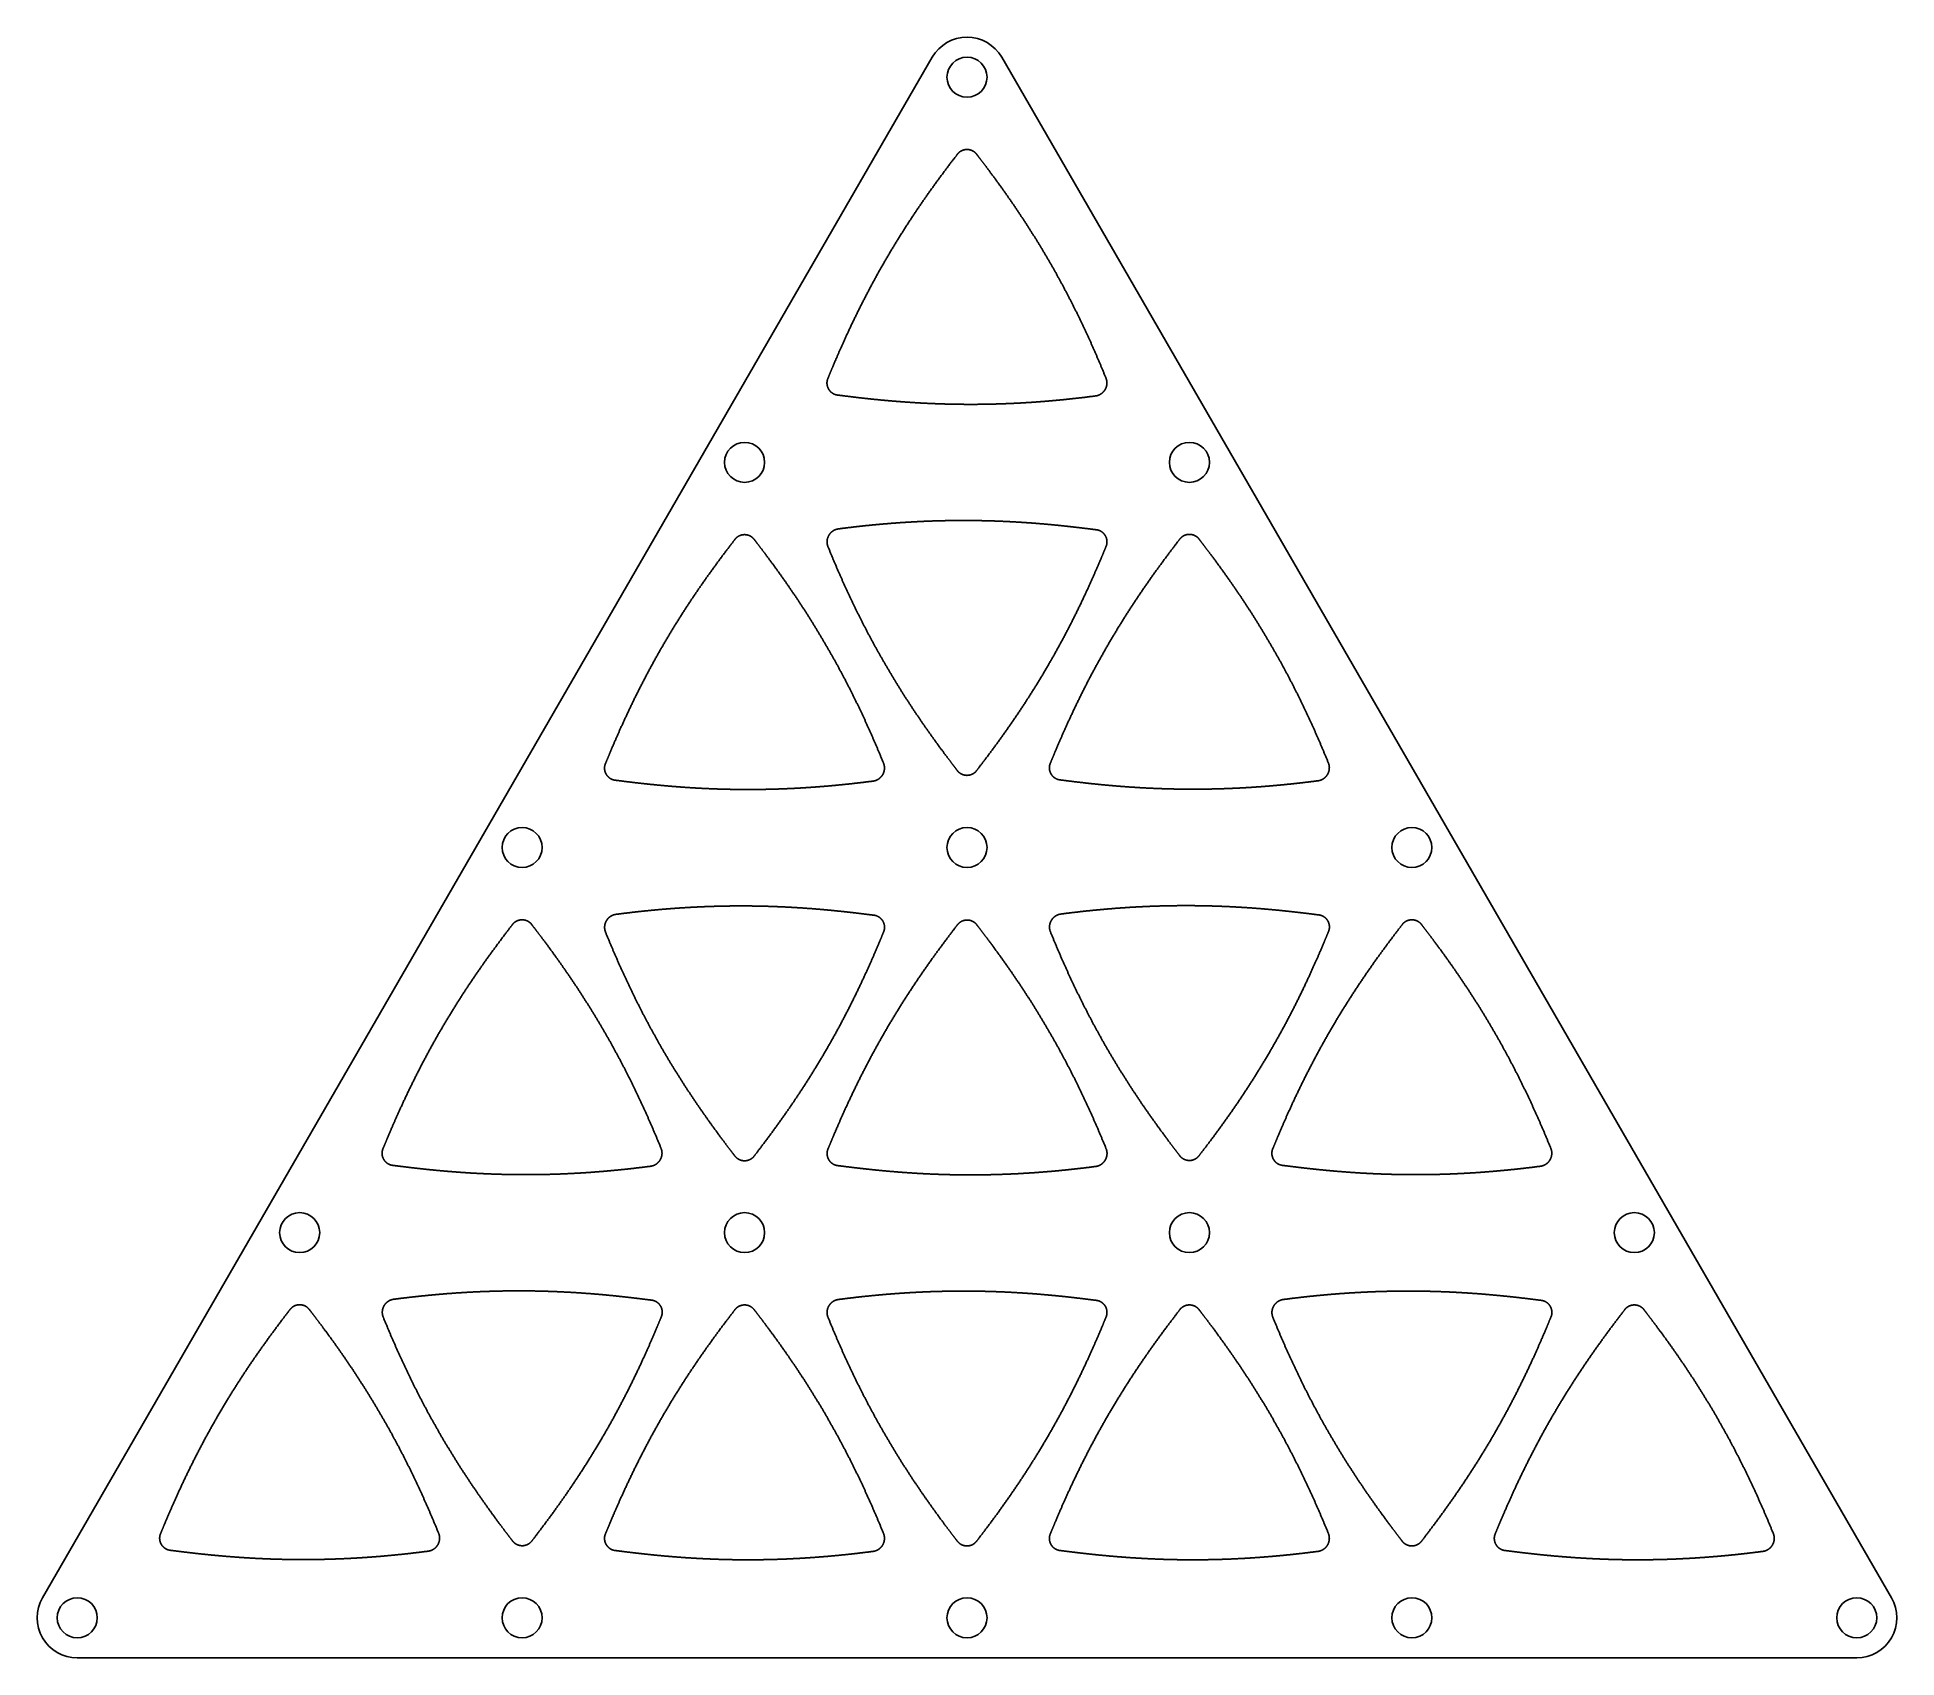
# Model space of a CAD drawing. Extents: x -3 to 136, y 0 to 121.
import ezdxf

# ---------------------------------------------------------------- set-up
doc = ezdxf.new("R2010")
doc.units = 0
doc.layers.get('0').update_dxf_attribs({"linetype": 'CONTINUOUS'})

msp = doc.modelspace()

# ---------------------------------------------------------------- linework, layer by layer
msp.add_lwpolyline([(69.26408, 119.9689, 0.577350269), (64.06792, 119.9689), (-2.59808, 4.5, 0.577350269), (0, 0), (133.332, 0, 0.577350269), (135.93008, 4.5)], format="xyb", close=True)
for points in [[(65.9328, 112.681, 0), (65.9354, 112.684, 0), (65.938, 112.688, 0), (65.9407, 112.692, 0), (65.9434, 112.695, 0), (65.946, 112.699, 0), (65.9487, 112.702, 0), (65.9515, 112.706, 0), (65.9542, 112.709, 0), (65.9569, 112.713, 0), (65.9597, 112.716, 0), (65.9625, 112.72, 0), (65.9653, 112.723, 0), (65.9681, 112.727, 0), (65.971, 112.73, 0), (65.9738, 112.733, 0), (65.9767, 112.737, 0), (65.9796, 112.74, 0), (65.9825, 112.744, 0), (65.9855, 112.747, 0), (65.9884, 112.75, 0), (65.9914, 112.754, 0), (65.9943, 112.757, 0), (65.9973, 112.76, 0), (66.0003, 112.763, 0), (66.0034, 112.767, 0), (66.0064, 112.77, 0), (66.0095, 112.773, 0), (66.0126, 112.776, 0), (66.0157, 112.78, 0), (66.0188, 112.783, 0), (66.0219, 112.786, 0), (66.025, 112.789, 0), (66.0282, 112.792, 0), (66.0314, 112.795, 0), (66.0346, 112.798, 0), (66.0378, 112.801, 0), (66.041, 112.804, 0), (66.0442, 112.808, 0), (66.0475, 112.811, 0), (66.0507, 112.814, 0), (66.054, 112.817, 0), (66.0573, 112.82, 0), (66.0606, 112.822, 0), (66.064, 112.825, 0), (66.0673, 112.828, 0), (66.0707, 112.831, 0), (66.0741, 112.834, 0), (66.0774, 112.837, 0), (66.0808, 112.84, 0), (66.0843, 112.843, 0), (66.0877, 112.846, 0), (66.0911, 112.848, 0), (66.0946, 112.851, 0), (66.0981, 112.854, 0), (66.1016, 112.857, 0), (66.1051, 112.859, 0), (66.1086, 112.862, 0), (66.1121, 112.865, 0), (66.1157, 112.868, 0), (66.1192, 112.87, 0), (66.1228, 112.873, 0), (66.1264, 112.876, 0), (66.13, 112.878, 0), (66.1336, 112.881, 0), (66.1373, 112.883, 0), (66.1409, 112.886, 0), (66.1446, 112.888, 0), (66.1482, 112.891, 0), (66.1519, 112.894, 0), (66.1556, 112.896, 0), (66.1593, 112.899, 0), (66.163, 112.901, 0), (66.1668, 112.903, 0), (66.1705, 112.906, 0), (66.1743, 112.908, 0), (66.1781, 112.911, 0), (66.1818, 112.913, 0), (66.1856, 112.915, 0), (66.1894, 112.918, 0), (66.1932, 112.92, 0), (66.1971, 112.922, 0), (66.2009, 112.925, 0), (66.2048, 112.927, 0), (66.2086, 112.929, 0), (66.2125, 112.931, 0), (66.2164, 112.933, 0), (66.2202, 112.936, 0), (66.2241, 112.938, 0), (66.228, 112.94, 0), (66.232, 112.942, 0), (66.2359, 112.944, 0), (66.2398, 112.946, 0), (66.2438, 112.948, 0), (66.2477, 112.95, 0), (66.2517, 112.952, 0), (66.2557, 112.954, 0), (66.2597, 112.956, 0), (66.2637, 112.958, 0), (66.2677, 112.96, 0), (66.2717, 112.962, 0), (66.2757, 112.964, 0), (66.2798, 112.966, 0), (66.2838, 112.968, 0), (66.2878, 112.97, 0), (66.2919, 112.971, 0), (66.296, 112.973, 0), (66.3001, 112.975, 0), (66.3041, 112.977, 0), (66.3082, 112.978, 0), (66.3123, 112.98, 0), (66.3165, 112.982, 0), (66.3206, 112.983, 0), (66.3247, 112.985, 0), (66.3288, 112.987, 0), (66.333, 112.988, 0), (66.3371, 112.99, 0), (66.3413, 112.992, 0), (66.3455, 112.993, 0), (66.3496, 112.995, 0), (66.3538, 112.996, 0), (66.358, 112.998, 0), (66.3622, 112.999, 0), (66.3664, 113.001, 0), (66.3706, 113.002, 0), (66.3749, 113.003, 0), (66.3791, 113.005, 0), (66.3833, 113.006, 0), (66.3876, 113.008, 0), (66.3918, 113.009, 0), (66.3961, 113.01, 0), (66.4003, 113.012, 0), (66.4046, 113.013, 0), (66.4089, 113.014, 0), (66.4132, 113.015, 0), (66.4174, 113.016, 0), (66.4217, 113.018, 0), (66.426, 113.019, 0), (66.4304, 113.02, 0), (66.4347, 113.021, 0), (66.439, 113.022, 0), (66.4433, 113.023, 0), (66.4476, 113.024, 0), (66.452, 113.025, 0), (66.4563, 113.026, 0), (66.4607, 113.027, 0), (66.465, 113.028, 0), (66.4694, 113.029, 0), (66.4738, 113.03, 0), (66.4781, 113.031, 0), (66.4825, 113.032, 0), (66.4869, 113.033, 0), (66.4913, 113.034, 0), (66.4956, 113.035, 0), (66.5, 113.036, 0), (66.5044, 113.036, 0), (66.5088, 113.037, 0), (66.5132, 113.038, 0), (66.5176, 113.039, 0), (66.522, 113.039, 0), (66.5264, 113.04, 0), (66.5308, 113.041, 0), (66.5352, 113.041, 0), (66.5396, 113.042, 0), (66.544, 113.042, 0), (66.5485, 113.043, 0), (66.5529, 113.044, 0), (66.5573, 113.044, 0), (66.5617, 113.045, 0), (66.5662, 113.045, 0), (66.5706, 113.046, 0), (66.575, 113.046, 0), (66.5794, 113.046, 0), (66.5839, 113.047, 0), (66.5883, 113.047, 0), (66.5927, 113.048, 0), (66.5972, 113.048, 0), (66.6016, 113.048, 0), (66.6061, 113.049, 0), (66.6105, 113.049, 0), (66.6149, 113.049, 0), (66.6194, 113.049, 0), (66.6238, 113.05, 0), (66.6283, 113.05, 0), (66.6327, 113.05, 0), (66.6372, 113.05, 0), (66.6416, 113.05, 0), (66.6461, 113.05, 0), (66.6505, 113.05, 0), (66.655, 113.05, 0), (66.6594, 113.051, 0), (66.6639, 113.051, 0), (66.6683, 113.051, 0), (66.6728, 113.051, 0), (66.6772, 113.05, 0), (66.6816, 113.05, 0), (66.6861, 113.05, 0), (66.6905, 113.05, 0), (66.695, 113.05, 0), (66.6994, 113.05, 0), (66.7039, 113.05, 0), (66.7083, 113.05, 0), (66.7128, 113.049, 0), (66.7172, 113.049, 0), (66.7217, 113.049, 0), (66.7261, 113.049, 0), (66.7306, 113.048, 0), (66.735, 113.048, 0), (66.7394, 113.048, 0), (66.7439, 113.047, 0), (66.7483, 113.047, 0), (66.7527, 113.046, 0), (66.7572, 113.046, 0), (66.7616, 113.046, 0), (66.766, 113.045, 0), (66.7705, 113.045, 0), (66.7749, 113.044, 0), (66.7793, 113.044, 0), (66.7837, 113.043, 0), (66.7882, 113.042, 0), (66.7926, 113.042, 0), (66.797, 113.041, 0), (66.8014, 113.041, 0), (66.8058, 113.04, 0), (66.8102, 113.039, 0), (66.8146, 113.039, 0), (66.819, 113.038, 0), (66.8234, 113.037, 0), (66.8278, 113.036, 0), (66.8322, 113.035, 0), (66.8366, 113.035, 0), (66.841, 113.034, 0), (66.8454, 113.033, 0), (66.8498, 113.032, 0), (66.8541, 113.031, 0), (66.8585, 113.03, 0), (66.8629, 113.029, 0), (66.8672, 113.028, 0), (66.8716, 113.027, 0), (66.8759, 113.026, 0), (66.8802, 113.025, 0), (66.8846, 113.024, 0), (66.8889, 113.023, 0), (66.8932, 113.022, 0), (66.8975, 113.021, 0), (66.9018, 113.02, 0), (66.9062, 113.019, 0), (66.9105, 113.018, 0), (66.9147, 113.016, 0), (66.919, 113.015, 0), (66.9233, 113.014, 0), (66.9276, 113.013, 0), (66.9318, 113.011, 0), (66.9361, 113.01, 0), (66.9404, 113.009, 0), (66.9446, 113.008, 0), (66.9488, 113.006, 0), (66.9531, 113.005, 0), (66.9573, 113.003, 0), (66.9615, 113.002, 0), (66.9657, 113.001, 0), (66.9699, 112.999, 0), (66.9741, 112.998, 0), (66.9783, 112.996, 0), (66.9825, 112.995, 0), (66.9867, 112.993, 0), (66.9908, 112.992, 0), (66.995, 112.99, 0), (66.9991, 112.988, 0), (67.0033, 112.987, 0), (67.0074, 112.985, 0), (67.0115, 112.983, 0), (67.0157, 112.982, 0), (67.0198, 112.98, 0), (67.0239, 112.978, 0), (67.028, 112.977, 0), (67.032, 112.975, 0), (67.0361, 112.973, 0), (67.0402, 112.971, 0), (67.0443, 112.969, 0), (67.0483, 112.968, 0), (67.0523, 112.966, 0), (67.0564, 112.964, 0), (67.0604, 112.962, 0), (67.0644, 112.96, 0), (67.0684, 112.958, 0), (67.0724, 112.956, 0), (67.0764, 112.954, 0), (67.0804, 112.952, 0), (67.0843, 112.95, 0), (67.0883, 112.948, 0), (67.0923, 112.946, 0), (67.0962, 112.944, 0), (67.1001, 112.942, 0), (67.104, 112.94, 0), (67.1079, 112.938, 0), (67.1118, 112.936, 0), (67.1157, 112.933, 0), (67.1196, 112.931, 0), (67.1235, 112.929, 0), (67.1273, 112.927, 0), (67.1312, 112.924, 0), (67.135, 112.922, 0), (67.1389, 112.92, 0), (67.1427, 112.918, 0), (67.1465, 112.915, 0), (67.1503, 112.913, 0), (67.154, 112.911, 0), (67.1578, 112.908, 0), (67.1616, 112.906, 0), (67.1653, 112.903, 0), (67.1691, 112.901, 0), (67.1728, 112.898, 0), (67.1765, 112.896, 0), (67.1802, 112.893, 0), (67.1839, 112.891, 0), (67.1875, 112.888, 0), (67.1912, 112.886, 0), (67.1948, 112.883, 0), (67.1985, 112.881, 0), (67.2021, 112.878, 0), (67.2057, 112.876, 0), (67.2093, 112.873, 0), (67.2128, 112.87, 0), (67.2164, 112.868, 0), (67.2199, 112.865, 0), (67.2235, 112.862, 0), (67.227, 112.859, 0), (67.2305, 112.857, 0), (67.234, 112.854, 0), (67.2374, 112.851, 0), (67.2409, 112.848, 0), (67.2444, 112.846, 0), (67.2478, 112.843, 0), (67.2512, 112.84, 0), (67.2546, 112.837, 0), (67.258, 112.834, 0), (67.2614, 112.831, 0), (67.2647, 112.828, 0), (67.2681, 112.825, 0), (67.2714, 112.822, 0), (67.2747, 112.819, 0), (67.278, 112.817, 0), (67.2813, 112.814, 0), (67.2846, 112.811, 0), (67.2878, 112.807, 0), (67.291, 112.804, 0), (67.2943, 112.801, 0), (67.2975, 112.798, 0), (67.3007, 112.795, 0), (67.3038, 112.792, 0), (67.307, 112.789, 0), (67.3101, 112.786, 0), (67.3133, 112.783, 0), (67.3164, 112.78, 0), (67.3195, 112.776, 0), (67.3225, 112.773, 0), (67.3256, 112.77, 0), (67.3286, 112.767, 0), (67.3317, 112.763, 0), (67.3347, 112.76, 0), (67.3377, 112.757, 0), (67.3407, 112.754, 0), (67.3436, 112.75, 0), (67.3466, 112.747, 0), (67.3495, 112.744, 0), (67.3524, 112.74, 0), (67.3553, 112.737, 0), (67.3582, 112.733, 0), (67.361, 112.73, 0), (67.3639, 112.727, 0), (67.3667, 112.723, 0), (67.3695, 112.72, 0), (67.3723, 112.716, 0), (67.3751, 112.713, 0), (67.3778, 112.709, 0), (67.3805, 112.706, 0), (67.3833, 112.702, 0), (67.386, 112.699, 0), (67.3886, 112.695, 0), (67.3913, 112.692, 0), (67.394, 112.688, 0), (67.3966, 112.684, 0), (67.3992, 112.681, 0)], [(56.2517, 95.9126, 0), (56.2543, 95.9183, 0), (56.2571, 95.9248, 0), (56.2604, 95.9323, 0), (56.2639, 95.9406, 0), (56.2678, 95.9497, 0), (56.2721, 95.9598, 0), (56.2766, 95.9706, 0), (56.2816, 95.9824, 0), (56.2868, 95.9949, 0), (56.2924, 96.0083, 0), (56.2983, 96.0226, 0), (56.3046, 96.0376, 0), (56.3112, 96.0535, 0), (56.3181, 96.0702, 0), (56.3253, 96.0877, 0), (56.3329, 96.106, 0), (56.3408, 96.1251, 0), (56.349, 96.1449, 0), (56.3575, 96.1656, 0), (56.3664, 96.187, 0), (56.3756, 96.2092, 0), (56.385, 96.2321, 0), (56.3949, 96.2558, 0), (56.405, 96.2803, 0), (56.4154, 96.3055, 0), (56.4262, 96.3315, 0), (56.4372, 96.3581, 0), (56.4486, 96.3855, 0), (56.4603, 96.4136, 0), (56.4723, 96.4425, 0), (56.4845, 96.472, 0), (56.4971, 96.5023, 0), (56.51, 96.5332, 0), (56.5232, 96.5648, 0), (56.5367, 96.5971, 0), (56.5505, 96.6301, 0), (56.5646, 96.6638, 0), (56.579, 96.6981, 0), (56.5937, 96.7331, 0), (56.6087, 96.7687, 0), (56.624, 96.805, 0), (56.6395, 96.8419, 0), (56.6554, 96.8795, 0), (56.6715, 96.9177, 0), (56.688, 96.9565, 0), (56.7047, 96.9959, 0), (56.7217, 97.036, 0), (56.7389, 97.0766, 0), (56.7565, 97.1178, 0), (56.7743, 97.1597, 0), (56.7925, 97.2021, 0), (56.8108, 97.2451, 0), (56.8295, 97.2886, 0), (56.8485, 97.3328, 0), (56.8677, 97.3775, 0), (56.8872, 97.4227, 0), (56.9069, 97.4685, 0), (56.927, 97.5149, 0), (56.9473, 97.5618, 0), (56.9678, 97.6092, 0), (56.9886, 97.6571, 0), (57.0097, 97.7056, 0), (57.0311, 97.7546, 0), (57.0527, 97.804, 0), (57.0746, 97.854, 0), (57.0967, 97.9045, 0), (57.1191, 97.9555, 0), (57.1417, 98.0069, 0), (57.1646, 98.0588, 0), (57.1878, 98.1112, 0), (57.2112, 98.1641, 0), (57.2348, 98.2174, 0), (57.2587, 98.2712, 0), (57.2829, 98.3254, 0), (57.3073, 98.38, 0), (57.3319, 98.4351, 0), (57.3568, 98.4906, 0), (57.3819, 98.5466, 0), (57.4073, 98.6029, 0), (57.4329, 98.6597, 0), (57.4587, 98.7169, 0), (57.4848, 98.7744, 0), (57.5111, 98.8324, 0), (57.5376, 98.8907, 0), (57.5644, 98.9494, 0), (57.5914, 99.0085, 0), (57.6186, 99.068, 0), (57.6461, 99.1278, 0), (57.6738, 99.188, 0), (57.7017, 99.2485, 0), (57.7299, 99.3094, 0), (57.7582, 99.3706, 0), (57.7868, 99.4321, 0), (57.8156, 99.494, 0), (57.8446, 99.5561, 0), (57.8739, 99.6186, 0), (57.9033, 99.6814, 0), (57.933, 99.7445, 0), (57.9629, 99.8079, 0), (57.993, 99.8716, 0), (58.0233, 99.9355, 0), (58.0538, 99.9997, 0), (58.0845, 100.064, 0), (58.1155, 100.129, 0), (58.1466, 100.194, 0), (58.1779, 100.259, 0), (58.2095, 100.325, 0), (58.2411, 100.39, 0), (58.2728, 100.456, 0), (58.3046, 100.521, 0), (58.3364, 100.587, 0), (58.3682, 100.652, 0), (58.4001, 100.717, 0), (58.4321, 100.782, 0), (58.4641, 100.847, 0), (58.4962, 100.913, 0), (58.5284, 100.978, 0), (58.5606, 101.042, 0), (58.5928, 101.107, 0), (58.6251, 101.172, 0), (58.6575, 101.237, 0), (58.6899, 101.301, 0), (58.7224, 101.366, 0), (58.7549, 101.431, 0), (58.7875, 101.495, 0), (58.8202, 101.56, 0), (58.8529, 101.624, 0), (58.8857, 101.688, 0), (58.9185, 101.753, 0), (58.9514, 101.817, 0), (58.9843, 101.881, 0), (59.0173, 101.945, 0), (59.0504, 102.009, 0), (59.0835, 102.073, 0), (59.1167, 102.137, 0), (59.1499, 102.201, 0), (59.1833, 102.265, 0), (59.2166, 102.328, 0), (59.2501, 102.392, 0), (59.2835, 102.456, 0), (59.3171, 102.519, 0), (59.3507, 102.583, 0), (59.3844, 102.646, 0), (59.4181, 102.71, 0), (59.4519, 102.773, 0), (59.4858, 102.837, 0), (59.5197, 102.9, 0), (59.5537, 102.963, 0), (59.5878, 103.026, 0), (59.6219, 103.09, 0), (59.6561, 103.153, 0), (59.6903, 103.216, 0), (59.7247, 103.279, 0), (59.759, 103.342, 0), (59.7935, 103.405, 0), (59.828, 103.467, 0), (59.8626, 103.53, 0), (59.8972, 103.593, 0), (59.9319, 103.656, 0), (59.9667, 103.719, 0), (60.0016, 103.781, 0), (60.0365, 103.844, 0), (60.0714, 103.906, 0), (60.1065, 103.969, 0), (60.1416, 104.031, 0), (60.1768, 104.094, 0), (60.212, 104.156, 0), (60.2474, 104.218, 0), (60.2827, 104.281, 0), (60.3182, 104.343, 0), (60.3537, 104.405, 0), (60.3893, 104.467, 0), (60.425, 104.53, 0), (60.4607, 104.592, 0), (60.4965, 104.654, 0), (60.5324, 104.716, 0), (60.5684, 104.778, 0), (60.6044, 104.84, 0), (60.6405, 104.902, 0), (60.6766, 104.964, 0), (60.7129, 105.025, 0), (60.7492, 105.087, 0), (60.7855, 105.149, 0), (60.822, 105.211, 0), (60.8585, 105.273, 0), (60.8951, 105.334, 0), (60.9318, 105.396, 0), (60.9685, 105.457, 0), (61.0053, 105.519, 0), (61.0422, 105.581, 0), (61.0792, 105.642, 0), (61.1162, 105.704, 0), (61.1534, 105.765, 0), (61.1906, 105.826, 0), (61.2278, 105.888, 0), (61.2652, 105.949, 0), (61.3026, 106.011, 0), (61.3401, 106.072, 0), (61.3776, 106.133, 0), (61.4153, 106.194, 0), (61.453, 106.256, 0), (61.4908, 106.317, 0), (61.5287, 106.378, 0), (61.5667, 106.439, 0), (61.6047, 106.5, 0), (61.6428, 106.561, 0), (61.681, 106.622, 0), (61.7193, 106.683, 0), (61.7576, 106.745, 0), (61.796, 106.806, 0), (61.8345, 106.866, 0), (61.8731, 106.927, 0), (61.9118, 106.988, 0), (61.9505, 107.049, 0), (61.9894, 107.11, 0), (62.0283, 107.171, 0), (62.0673, 107.232, 0), (62.1063, 107.293, 0), (62.1455, 107.354, 0), (62.1847, 107.414, 0), (62.224, 107.475, 0), (62.2634, 107.536, 0), (62.3029, 107.597, 0), (62.3425, 107.657, 0), (62.3821, 107.718, 0), (62.4219, 107.779, 0), (62.4617, 107.839, 0), (62.5016, 107.9, 0), (62.5415, 107.961, 0), (62.5816, 108.021, 0), (62.6218, 108.082, 0), (62.662, 108.142, 0), (62.7022, 108.203, 0), (62.7424, 108.263, 0), (62.7827, 108.323, 0), (62.823, 108.383, 0), (62.8633, 108.443, 0), (62.9036, 108.503, 0), (62.944, 108.563, 0), (62.9844, 108.623, 0), (63.0248, 108.683, 0), (63.0653, 108.742, 0), (63.1058, 108.802, 0), (63.1463, 108.861, 0), (63.1869, 108.92, 0), (63.2275, 108.98, 0), (63.2681, 109.039, 0), (63.3088, 109.098, 0), (63.3496, 109.157, 0), (63.3904, 109.216, 0), (63.4312, 109.275, 0), (63.4721, 109.334, 0), (63.5131, 109.393, 0), (63.5542, 109.452, 0), (63.5952, 109.51, 0), (63.6364, 109.569, 0), (63.6776, 109.628, 0), (63.7189, 109.686, 0), (63.7603, 109.745, 0), (63.8017, 109.804, 0), (63.8432, 109.862, 0), (63.8848, 109.921, 0), (63.9265, 109.98, 0), (63.9682, 110.038, 0), (64.0101, 110.097, 0), (64.052, 110.155, 0), (64.094, 110.214, 0), (64.1361, 110.272, 0), (64.1783, 110.331, 0), (64.2206, 110.39, 0), (64.263, 110.448, 0), (64.3055, 110.507, 0), (64.3481, 110.565, 0), (64.3908, 110.624, 0), (64.4336, 110.683, 0), (64.4765, 110.742, 0), (64.5195, 110.8, 0), (64.5626, 110.859, 0), (64.6059, 110.918, 0), (64.6493, 110.977, 0), (64.6927, 111.036, 0), (64.7363, 111.095, 0), (64.7801, 111.154, 0), (64.8239, 111.213, 0), (64.8679, 111.272, 0), (64.912, 111.332, 0), (64.9563, 111.391, 0), (65.0007, 111.45, 0), (65.0452, 111.51, 0), (65.0899, 111.569, 0), (65.1347, 111.629, 0), (65.1792, 111.688, 0), (65.223, 111.746, 0), (65.266, 111.803, 0), (65.3082, 111.859, 0), (65.3494, 111.914, 0), (65.3896, 111.967, 0), (65.4288, 112.018, 0), (65.467, 112.069, 0), (65.504, 112.117, 0), (65.5399, 112.164, 0), (65.5746, 112.21, 0), (65.608, 112.254, 0), (65.6402, 112.296, 0), (65.671, 112.336, 0), (65.7003, 112.375, 0), (65.7283, 112.411, 0), (65.7547, 112.446, 0), (65.7796, 112.478, 0), (65.8029, 112.509, 0), (65.8245, 112.537, 0), (65.8445, 112.563, 0), (65.8627, 112.587, 0), (65.8791, 112.609, 0), (65.8937, 112.628, 0), (65.9064, 112.645, 0), (65.9172, 112.66, 0), (65.926, 112.671, 0), (65.9328, 112.681, 0)], [(67.3992, 112.681, 0), (67.4021, 112.677, 0), (67.4054, 112.672, 0), (67.4091, 112.667, 0), (67.4132, 112.662, 0), (67.4176, 112.656, 0), (67.4225, 112.649, 0), (67.4277, 112.642, 0), (67.4333, 112.635, 0), (67.4393, 112.627, 0), (67.4456, 112.619, 0), (67.4523, 112.61, 0), (67.4594, 112.601, 0), (67.4669, 112.591, 0), (67.4747, 112.581, 0), (67.4828, 112.57, 0), (67.4913, 112.559, 0), (67.5002, 112.547, 0), (67.5094, 112.535, 0), (67.519, 112.523, 0), (67.5289, 112.51, 0), (67.5392, 112.496, 0), (67.5498, 112.483, 0), (67.5608, 112.468, 0), (67.572, 112.454, 0), (67.5837, 112.438, 0), (67.5956, 112.423, 0), (67.6079, 112.407, 0), (67.6205, 112.39, 0), (67.6334, 112.374, 0), (67.6467, 112.356, 0), (67.6603, 112.339, 0), (67.6741, 112.32, 0), (67.6884, 112.302, 0), (67.7029, 112.283, 0), (67.7177, 112.263, 0), (67.7328, 112.244, 0), (67.7483, 112.223, 0), (67.764, 112.203, 0), (67.7801, 112.182, 0), (67.7964, 112.16, 0), (67.813, 112.139, 0), (67.83, 112.116, 0), (67.8472, 112.094, 0), (67.8647, 112.071, 0), (67.8825, 112.047, 0), (67.9006, 112.023, 0), (67.9189, 111.999, 0), (67.9375, 111.975, 0), (67.9564, 111.95, 0), (67.9756, 111.924, 0), (67.9951, 111.899, 0), (68.0148, 111.873, 0), (68.0348, 111.846, 0), (68.055, 111.819, 0), (68.0755, 111.792, 0), (68.0963, 111.765, 0), (68.1173, 111.737, 0), (68.1386, 111.708, 0), (68.1601, 111.68, 0), (68.1819, 111.651, 0), (68.2039, 111.621, 0), (68.2262, 111.592, 0), (68.2487, 111.562, 0), (68.2715, 111.531, 0), (68.2944, 111.5, 0), (68.3177, 111.469, 0), (68.3411, 111.438, 0), (68.3648, 111.406, 0), (68.3887, 111.374, 0), (68.4128, 111.342, 0), (68.4372, 111.309, 0), (68.4617, 111.276, 0), (68.4865, 111.242, 0), (68.5115, 111.209, 0), (68.5367, 111.174, 0), (68.5621, 111.14, 0), (68.5878, 111.105, 0), (68.6136, 111.07, 0), (68.6396, 111.035, 0), (68.6658, 110.999, 0), (68.6923, 110.963, 0), (68.7189, 110.927, 0), (68.7457, 110.89, 0), (68.7727, 110.854, 0), (68.7999, 110.816, 0), (68.8273, 110.779, 0), (68.8548, 110.741, 0), (68.8826, 110.703, 0), (68.9105, 110.665, 0), (68.9386, 110.626, 0), (68.9668, 110.587, 0), (68.9953, 110.548, 0), (69.0239, 110.508, 0), (69.0526, 110.468, 0), (69.0816, 110.428, 0), (69.1107, 110.388, 0), (69.1399, 110.347, 0), (69.1693, 110.307, 0), (69.1988, 110.265, 0), (69.2286, 110.224, 0), (69.2584, 110.182, 0), (69.2884, 110.14, 0), (69.3185, 110.098, 0), (69.3488, 110.056, 0), (69.3792, 110.013, 0), (69.4098, 109.97, 0), (69.4405, 109.927, 0), (69.4713, 109.883, 0), (69.5022, 109.84, 0), (69.5333, 109.796, 0), (69.5645, 109.752, 0), (69.5958, 109.707, 0), (69.6272, 109.662, 0), (69.6588, 109.618, 0), (69.6905, 109.572, 0), (69.7222, 109.527, 0), (69.7541, 109.481, 0), (69.7861, 109.436, 0), (69.8182, 109.39, 0), (69.8504, 109.343, 0), (69.8827, 109.297, 0), (69.9151, 109.25, 0), (69.9475, 109.203, 0), (69.9801, 109.156, 0), (70.0128, 109.109, 0), (70.0455, 109.061, 0), (70.0784, 109.014, 0), (70.1113, 108.966, 0), (70.1443, 108.918, 0), (70.1773, 108.869, 0), (70.2105, 108.821, 0), (70.2437, 108.772, 0), (70.2768, 108.723, 0), (70.3099, 108.675, 0), (70.343, 108.626, 0), (70.376, 108.577, 0), (70.4089, 108.528, 0), (70.4418, 108.48, 0), (70.4746, 108.431, 0), (70.5074, 108.382, 0), (70.5401, 108.333, 0), (70.5728, 108.284, 0), (70.6054, 108.236, 0), (70.6379, 108.187, 0), (70.6704, 108.138, 0), (70.7029, 108.089, 0), (70.7353, 108.04, 0), (70.7677, 107.991, 0), (70.8, 107.942, 0), (70.8322, 107.893, 0), (70.8644, 107.845, 0), (70.8965, 107.796, 0), (70.9286, 107.747, 0), (70.9607, 107.698, 0), (70.9926, 107.649, 0), (71.0246, 107.6, 0), (71.0565, 107.551, 0), (71.0883, 107.502, 0), (71.1201, 107.453, 0), (71.1518, 107.404, 0), (71.1835, 107.355, 0), (71.2151, 107.306, 0), (71.2467, 107.257, 0), (71.2782, 107.207, 0), (71.3097, 107.158, 0), (71.3411, 107.109, 0), (71.3725, 107.06, 0), (71.4038, 107.011, 0), (71.4351, 106.962, 0), (71.4663, 106.913, 0), (71.4975, 106.863, 0), (71.5286, 106.814, 0), (71.5597, 106.765, 0), (71.5907, 106.716, 0), (71.6217, 106.666, 0), (71.6526, 106.617, 0), (71.6835, 106.568, 0), (71.7143, 106.518, 0), (71.7451, 106.469, 0), (71.7758, 106.42, 0), (71.8065, 106.37, 0), (71.8372, 106.321, 0), (71.8678, 106.271, 0), (71.8983, 106.222, 0), (71.9288, 106.172, 0), (71.9592, 106.123, 0), (71.9896, 106.073, 0), (72.02, 106.024, 0), (72.0503, 105.974, 0), (72.0805, 105.925, 0), (72.1107, 105.875, 0), (72.1409, 105.826, 0), (72.171, 105.776, 0), (72.201, 105.726, 0), (72.2311, 105.677, 0), (72.261, 105.627, 0), (72.2909, 105.577, 0), (72.3208, 105.527, 0), (72.3506, 105.478, 0), (72.3804, 105.428, 0), (72.4102, 105.378, 0), (72.4398, 105.328, 0), (72.4695, 105.278, 0), (72.4991, 105.228, 0), (72.5286, 105.178, 0), (72.5581, 105.128, 0), (72.5876, 105.078, 0), (72.617, 105.028, 0), (72.6464, 104.978, 0), (72.6757, 104.928, 0), (72.705, 104.878, 0), (72.7342, 104.828, 0), (72.7634, 104.778, 0), (72.7925, 104.728, 0), (72.8216, 104.678, 0), (72.8507, 104.627, 0), (72.8797, 104.577, 0), (72.9087, 104.527, 0), (72.9376, 104.477, 0), (72.9665, 104.426, 0), (72.9953, 104.376, 0), (73.0241, 104.326, 0), (73.0528, 104.275, 0), (73.0815, 104.225, 0), (73.1102, 104.174, 0), (73.1388, 104.124, 0), (73.1674, 104.073, 0), (73.1959, 104.023, 0), (73.2244, 103.972, 0), (73.2528, 103.922, 0), (73.2812, 103.871, 0), (73.3096, 103.82, 0), (73.3379, 103.77, 0), (73.3662, 103.719, 0), (73.3944, 103.668, 0), (73.4226, 103.617, 0), (73.4507, 103.566, 0), (73.4788, 103.516, 0), (73.5069, 103.465, 0), (73.5349, 103.414, 0), (73.5629, 103.363, 0), (73.5908, 103.312, 0), (73.6187, 103.261, 0), (73.6466, 103.21, 0), (73.6744, 103.159, 0), (73.7021, 103.108, 0), (73.7299, 103.056, 0), (73.7575, 103.005, 0), (73.7852, 102.954, 0), (73.8128, 102.903, 0), (73.8404, 102.851, 0), (73.8679, 102.8, 0), (73.8954, 102.749, 0), (73.9228, 102.697, 0), (73.9502, 102.646, 0), (73.9776, 102.594, 0), (74.0049, 102.543, 0), (74.0322, 102.491, 0), (74.0595, 102.44, 0), (74.0867, 102.388, 0), (74.1138, 102.337, 0), (74.141, 102.285, 0), (74.168, 102.233, 0), (74.1951, 102.181, 0), (74.2221, 102.13, 0), (74.2491, 102.078, 0), (74.276, 102.026, 0), (74.3029, 101.974, 0), (74.3298, 101.922, 0), (74.3566, 101.87, 0), (74.3834, 101.818, 0), (74.4101, 101.766, 0), (74.4368, 101.714, 0), (74.4635, 101.662, 0), (74.4901, 101.609, 0), (74.5167, 101.557, 0), (74.5433, 101.505, 0), (74.5698, 101.453, 0), (74.5963, 101.4, 0), (74.6227, 101.348, 0), (74.6491, 101.295, 0), (74.6755, 101.243, 0), (74.7018, 101.19, 0), (74.7281, 101.138, 0), (74.7544, 101.085, 0), (74.7806, 101.033, 0), (74.8067, 100.98, 0), (74.8328, 100.927, 0), (74.8589, 100.875, 0), (74.8849, 100.822, 0), (74.9108, 100.77, 0), (74.9367, 100.717, 0), (74.9625, 100.664, 0), (74.9883, 100.611, 0), (75.0141, 100.559, 0), (75.0397, 100.506, 0), (75.0654, 100.453, 0), (75.091, 100.401, 0), (75.1165, 100.348, 0), (75.142, 100.295, 0), (75.1674, 100.242, 0), (75.1928, 100.19, 0), (75.2181, 100.137, 0), (75.2434, 100.084, 0), (75.2687, 100.031, 0), (75.2939, 99.9783, 0), (75.319, 99.9255, 0), (75.3441, 99.8726, 0), (75.3691, 99.8197, 0), (75.3941, 99.7668, 0), (75.4191, 99.7139, 0), (75.444, 99.6609, 0), (75.4689, 99.608, 0), (75.4937, 99.555, 0), (75.5185, 99.502, 0), (75.5432, 99.449, 0), (75.5679, 99.3959, 0), (75.5925, 99.3429, 0), (75.6171, 99.2898, 0), (75.6417, 99.2367, 0), (75.6662, 99.1836, 0), (75.6906, 99.1304, 0), (75.7151, 99.0772, 0), (75.7394, 99.024, 0), (75.7638, 98.9708, 0), (75.7881, 98.9176, 0), (75.8123, 98.8643, 0), (75.8366, 98.811, 0), (75.8607, 98.7577, 0), (75.8849, 98.7044, 0), (75.909, 98.651, 0), (75.933, 98.5976, 0), (75.957, 98.5442, 0), (75.981, 98.4907, 0), (76.0049, 98.4372, 0), (76.0288, 98.3837, 0), (76.0527, 98.3302, 0), (76.0765, 98.2766, 0), (76.1003, 98.223, 0), (76.124, 98.1694, 0), (76.1478, 98.1157, 0), (76.1714, 98.062, 0), (76.1951, 98.0083, 0), (76.2187, 97.9545, 0), (76.2422, 97.9007, 0), (76.2658, 97.8469, 0), (76.2893, 97.793, 0), (76.3127, 97.7391, 0), (76.3362, 97.6852, 0), (76.3595, 97.6312, 0), (76.3829, 97.5772, 0), (76.4062, 97.5232, 0), (76.4295, 97.4691, 0), (76.4528, 97.415, 0), (76.476, 97.3608, 0), (76.4992, 97.3066, 0), (76.5224, 97.2524, 0), (76.5455, 97.1982, 0), (76.5686, 97.1438, 0), (76.5916, 97.0897, 0), (76.6144, 97.0358, 0), (76.6371, 96.9821, 0), (76.6597, 96.9285, 0), (76.6822, 96.8751, 0), (76.7047, 96.8218, 0), (76.727, 96.7684, 0), (76.7494, 96.715, 0), (76.7718, 96.6614, 0), (76.7942, 96.6077, 0), (76.8166, 96.5538, 0), (76.8391, 96.4996, 0), (76.8617, 96.4451, 0), (76.8844, 96.3902, 0), (76.9072, 96.3349, 0), (76.9302, 96.279, 0), (76.9534, 96.2226, 0), (76.9768, 96.1657, 0), (77.0004, 96.108, 0), (77.0225, 96.054, 0), (77.0417, 96.0071, 0), (77.0577, 95.9678, 0), (77.0706, 95.9362, 0), (77.0803, 95.9126, 0)], [(56.9849, 94.6427, 0), (56.9805, 94.6432, 0), (56.976, 94.6436, 0), (56.9716, 94.6441, 0), (56.9672, 94.6447, 0), (56.9628, 94.6452, 0), (56.9584, 94.6458, 0), (56.9539, 94.6464, 0), (56.9495, 94.647, 0), (56.9451, 94.6476, 0), (56.9407, 94.6483, 0), (56.9363, 94.6489, 0), (56.9319, 94.6497, 0), (56.9275, 94.6504, 0), (56.9232, 94.6511, 0), (56.9188, 94.6519, 0), (56.9144, 94.6527, 0), (56.91, 94.6535, 0), (56.9057, 94.6544, 0), (56.9013, 94.6552, 0), (56.8969, 94.6561, 0), (56.8926, 94.657, 0), (56.8882, 94.6579, 0), (56.8839, 94.6589, 0), (56.8796, 94.6599, 0), (56.8752, 94.6609, 0), (56.8709, 94.6619, 0), (56.8666, 94.6629, 0), (56.8623, 94.664, 0), (56.858, 94.6651, 0), (56.8537, 94.6662, 0), (56.8494, 94.6673, 0), (56.8451, 94.6685, 0), (56.8408, 94.6696, 0), (56.8365, 94.6708, 0), (56.8322, 94.672, 0), (56.828, 94.6733, 0), (56.8237, 94.6745, 0), (56.8194, 94.6758, 0), (56.8152, 94.6771, 0), (56.8109, 94.6785, 0), (56.8067, 94.6798, 0), (56.8025, 94.6812, 0), (56.7983, 94.6826, 0), (56.794, 94.684, 0), (56.7898, 94.6854, 0), (56.7856, 94.6868, 0), (56.7814, 94.6883, 0), (56.7772, 94.6898, 0), (56.7731, 94.6913, 0), (56.7689, 94.6929, 0), (56.7647, 94.6944, 0), (56.7606, 94.696, 0), (56.7564, 94.6976, 0), (56.7523, 94.6992, 0), (56.7481, 94.7009, 0), (56.744, 94.7025, 0), (56.7399, 94.7042, 0), (56.7358, 94.7059, 0), (56.7317, 94.7077, 0), (56.7276, 94.7094, 0), (56.7235, 94.7112, 0), (56.7194, 94.713, 0), (56.7153, 94.7148, 0), (56.7113, 94.7166, 0), (56.7072, 94.7185, 0), (56.7032, 94.7203, 0), (56.6991, 94.7222, 0), (56.6951, 94.7241, 0), (56.6911, 94.7261, 0), (56.6871, 94.728, 0), (56.6831, 94.73, 0), (56.6791, 94.732, 0), (56.6751, 94.734, 0), (56.6711, 94.736, 0), (56.6672, 94.7381, 0), (56.6632, 94.7402, 0), (56.6593, 94.7423, 0), (56.6554, 94.7444, 0), (56.6515, 94.7465, 0), (56.6475, 94.7487, 0), (56.6437, 94.7508, 0), (56.6398, 94.753, 0), (56.6359, 94.7552, 0), (56.632, 94.7574, 0), (56.6282, 94.7597, 0), (56.6244, 94.7619, 0), (56.6205, 94.7642, 0), (56.6167, 94.7665, 0), (56.6129, 94.7688, 0), (56.6091, 94.7712, 0), (56.6053, 94.7735, 0), (56.6016, 94.7759, 0), (56.5978, 94.7783, 0), (56.5941, 94.7807, 0), (56.5904, 94.7831, 0), (56.5866, 94.7856, 0), (56.5829, 94.7881, 0), (56.5792, 94.7905, 0), (56.5756, 94.793, 0), (56.5719, 94.7956, 0), (56.5682, 94.7981, 0), (56.5646, 94.8006, 0), (56.561, 94.8032, 0), (56.5573, 94.8058, 0), (56.5537, 94.8084, 0), (56.5501, 94.811, 0), (56.5466, 94.8137, 0), (56.543, 94.8163, 0), (56.5394, 94.819, 0), (56.5359, 94.8217, 0), (56.5324, 94.8244, 0), (56.5289, 94.8272, 0), (56.5254, 94.8299, 0), (56.5219, 94.8327, 0), (56.5184, 94.8354, 0), (56.5149, 94.8382, 0), (56.5115, 94.8411, 0), (56.5081, 94.8439, 0), (56.5046, 94.8467, 0), (56.5012, 94.8496, 0), (56.4978, 94.8525, 0), (56.4945, 94.8554, 0), (56.4911, 94.8583, 0), (56.4878, 94.8612, 0), (56.4844, 94.8642, 0), (56.4811, 94.8671, 0), (56.4778, 94.8701, 0), (56.4745, 94.8731, 0), (56.4712, 94.8761, 0), (56.468, 94.8792, 0), (56.4647, 94.8822, 0), (56.4615, 94.8853, 0), (56.4582, 94.8883, 0), (56.455, 94.8914, 0), (56.4518, 94.8946, 0), (56.4487, 94.8977, 0), (56.4455, 94.9008, 0), (56.4424, 94.904, 0), (56.4392, 94.9071, 0), (56.4361, 94.9103, 0), (56.433, 94.9135, 0), (56.4299, 94.9168, 0), (56.4268, 94.92, 0), (56.4238, 94.9232, 0), (56.4207, 94.9265, 0), (56.4177, 94.9298, 0), (56.4147, 94.9331, 0), (56.4117, 94.9364, 0), (56.4087, 94.9397, 0), (56.4058, 94.9431, 0), (56.4028, 94.9464, 0), (56.3999, 94.9498, 0), (56.397, 94.9532, 0), (56.3941, 94.9566, 0), (56.3912, 94.96, 0), (56.3883, 94.9634, 0), (56.3855, 94.9668, 0), (56.3827, 94.9703, 0), (56.3799, 94.9737, 0), (56.3771, 94.9772, 0), (56.3743, 94.9807, 0), (56.3715, 94.9842, 0), (56.3688, 94.9877, 0), (56.3661, 94.9912, 0), (56.3633, 94.9947, 0), (56.3607, 94.9983, 0), (56.358, 95.0019, 0), (56.3553, 95.0054, 0), (56.3527, 95.009, 0), (56.3501, 95.0126, 0), (56.3475, 95.0162, 0), (56.3449, 95.0199, 0), (56.3423, 95.0235, 0), (56.3398, 95.0271, 0), (56.3372, 95.0308, 0), (56.3347, 95.0345, 0), (56.3322, 95.0382, 0), (56.3297, 95.0418, 0), (56.3273, 95.0456, 0), (56.3248, 95.0493, 0), (56.3224, 95.053, 0), (56.32, 95.0567, 0), (56.3176, 95.0605, 0), (56.3152, 95.0643, 0), (56.3129, 95.068, 0), (56.3106, 95.0718, 0), (56.3082, 95.0756, 0), (56.3059, 95.0794, 0), (56.3037, 95.0833, 0), (56.3014, 95.0871, 0), (56.2992, 95.0909, 0), (56.2969, 95.0948, 0), (56.2947, 95.0986, 0), (56.2925, 95.1025, 0), (56.2904, 95.1064, 0), (56.2882, 95.1103, 0), (56.2861, 95.1142, 0), (56.284, 95.1181, 0), (56.2819, 95.122, 0), (56.2798, 95.126, 0), (56.2778, 95.1299, 0), (56.2757, 95.1339, 0), (56.2737, 95.1379, 0), (56.2717, 95.1418, 0), (56.2697, 95.1458, 0), (56.2678, 95.1498, 0), (56.2658, 95.1538, 0), (56.2639, 95.1578, 0), (56.262, 95.1619, 0), (56.2601, 95.1659, 0), (56.2582, 95.1699, 0), (56.2564, 95.174, 0), (56.2546, 95.1781, 0), (56.2528, 95.1821, 0), (56.251, 95.1862, 0), (56.2492, 95.1903, 0), (56.2475, 95.1944, 0), (56.2457, 95.1985, 0), (56.244, 95.2026, 0), (56.2423, 95.2068, 0), (56.2407, 95.2109, 0), (56.239, 95.215, 0), (56.2374, 95.2192, 0), (56.2358, 95.2234, 0), (56.2342, 95.2275, 0), (56.2326, 95.2317, 0), (56.2311, 95.2359, 0), (56.2295, 95.2401, 0), (56.228, 95.2443, 0), (56.2265, 95.2485, 0), (56.2251, 95.2527, 0), (56.2236, 95.2569, 0), (56.2222, 95.2611, 0), (56.2208, 95.2654, 0), (56.2194, 95.2696, 0), (56.218, 95.2739, 0), (56.2167, 95.2781, 0), (56.2153, 95.2824, 0), (56.214, 95.2866, 0), (56.2128, 95.2909, 0), (56.2115, 95.2952, 0), (56.2103, 95.2995, 0), (56.209, 95.3037, 0), (56.2078, 95.308, 0), (56.2067, 95.3123, 0), (56.2055, 95.3166, 0), (56.2044, 95.3209, 0), (56.2032, 95.3252, 0), (56.2021, 95.3296, 0), (56.2011, 95.3339, 0), (56.2, 95.3382, 0), (56.199, 95.3425, 0), (56.198, 95.3469, 0), (56.197, 95.3512, 0), (56.196, 95.3556, 0), (56.1951, 95.3599, 0), (56.1941, 95.3643, 0), (56.1932, 95.3686, 0), (56.1924, 95.373, 0), (56.1915, 95.3773, 0), (56.1907, 95.3817, 0), (56.1898, 95.3861, 0), (56.189, 95.3904, 0), (56.1883, 95.3948, 0), (56.1875, 95.3992, 0), (56.1868, 95.4036, 0), (56.1861, 95.408, 0), (56.1854, 95.4124, 0), (56.1847, 95.4168, 0), (56.184, 95.4212, 0), (56.1834, 95.4256, 0), (56.1828, 95.43, 0), (56.1822, 95.4344, 0), (56.1817, 95.4388, 0), (56.1811, 95.4432, 0), (56.1806, 95.4476, 0), (56.1801, 95.4521, 0), (56.1796, 95.4565, 0), (56.1792, 95.4609, 0), (56.1787, 95.4653, 0), (56.1783, 95.4698, 0), (56.1779, 95.4742, 0), (56.1776, 95.4786, 0), (56.1772, 95.4831, 0), (56.1769, 95.4875, 0), (56.1766, 95.4919, 0), (56.1763, 95.4964, 0), (56.1761, 95.5008, 0), (56.1758, 95.5053, 0), (56.1756, 95.5097, 0), (56.1754, 95.5142, 0), (56.1752, 95.5186, 0), (56.1751, 95.5231, 0), (56.175, 95.5275, 0), (56.1749, 95.532, 0), (56.1748, 95.5364, 0), (56.1747, 95.5409, 0), (56.1747, 95.5453, 0), (56.1746, 95.5498, 0), (56.1746, 95.5542, 0), (56.1747, 95.5587, 0), (56.1747, 95.5631, 0), (56.1748, 95.5676, 0), (56.1749, 95.5721, 0), (56.175, 95.5765, 0), (56.1751, 95.581, 0), (56.1753, 95.5854, 0), (56.1755, 95.5899, 0), (56.1757, 95.5944, 0), (56.1759, 95.5988, 0), (56.1761, 95.6033, 0), (56.1764, 95.6077, 0), (56.1767, 95.6122, 0), (56.177, 95.6166, 0), (56.1774, 95.6211, 0), (56.1777, 95.6255, 0), (56.1781, 95.6299, 0), (56.1785, 95.6344, 0), (56.1789, 95.6388, 0), (56.1794, 95.6432, 0), (56.1798, 95.6477, 0), (56.1803, 95.6521, 0), (56.1808, 95.6565, 0), (56.1814, 95.6609, 0), (56.1819, 95.6653, 0), (56.1825, 95.6698, 0), (56.1831, 95.6742, 0), (56.1837, 95.6786, 0), (56.1844, 95.683, 0), (56.185, 95.6874, 0), (56.1857, 95.6918, 0), (56.1864, 95.6962, 0), (56.1872, 95.7005, 0), (56.1879, 95.7049, 0), (56.1887, 95.7093, 0), (56.1895, 95.7137, 0), (56.1903, 95.718, 0), (56.1912, 95.7224, 0), (56.192, 95.7268, 0), (56.1929, 95.7311, 0), (56.1938, 95.7355, 0), (56.1948, 95.7398, 0), (56.1957, 95.7441, 0), (56.1967, 95.7485, 0), (56.1977, 95.7528, 0), (56.1987, 95.7571, 0), (56.1997, 95.7615, 0), (56.2008, 95.7658, 0), (56.2019, 95.7701, 0), (56.203, 95.7744, 0), (56.2041, 95.7787, 0), (56.2053, 95.783, 0), (56.2064, 95.7873, 0), (56.2076, 95.7915, 0), (56.2088, 95.7958, 0), (56.2101, 95.8001, 0), (56.2113, 95.8043, 0), (56.2126, 95.8086, 0), (56.2139, 95.8128, 0), (56.2152, 95.8171, 0), (56.2166, 95.8213, 0), (56.218, 95.8255, 0), (56.2193, 95.8298, 0), (56.2208, 95.834, 0), (56.2222, 95.8382, 0), (56.2236, 95.8424, 0), (56.2251, 95.8466, 0), (56.2266, 95.8508, 0), (56.2281, 95.8549, 0), (56.2297, 95.8591, 0), (56.2312, 95.8633, 0), (56.2328, 95.8674, 0), (56.2344, 95.8716, 0), (56.2361, 95.8757, 0), (56.2377, 95.8799, 0), (56.2394, 95.884, 0), (56.2411, 95.8881, 0), (56.2428, 95.8922, 0), (56.2445, 95.8963, 0), (56.2463, 95.9004, 0), (56.2481, 95.9045, 0), (56.2499, 95.9086, 0), (56.2517, 95.9126, 0)], [(77.0803, 95.9126, 0), (77.082, 95.9083, 0), (77.0838, 95.904, 0), (77.0855, 95.8997, 0), (77.0871, 95.8954, 0), (77.0888, 95.8911, 0), (77.0904, 95.8867, 0), (77.0921, 95.8824, 0), (77.0937, 95.878, 0), (77.0952, 95.8737, 0), (77.0968, 95.8693, 0), (77.0983, 95.865, 0), (77.0998, 95.8606, 0), (77.1013, 95.8562, 0), (77.1027, 95.8518, 0), (77.1042, 95.8474, 0), (77.1056, 95.843, 0), (77.107, 95.8386, 0), (77.1084, 95.8341, 0), (77.1097, 95.8297, 0), (77.111, 95.8253, 0), (77.1123, 95.8208, 0), (77.1136, 95.8164, 0), (77.1149, 95.8119, 0), (77.1161, 95.8075, 0), (77.1173, 95.803, 0), (77.1185, 95.7985, 0), (77.1197, 95.7941, 0), (77.1208, 95.7896, 0), (77.1219, 95.7851, 0), (77.123, 95.7806, 0), (77.1241, 95.7761, 0), (77.1252, 95.7716, 0), (77.1262, 95.7671, 0), (77.1272, 95.7626, 0), (77.1282, 95.758, 0), (77.1292, 95.7535, 0), (77.1301, 95.749, 0), (77.131, 95.7445, 0), (77.1319, 95.7399, 0), (77.1328, 95.7354, 0), (77.1337, 95.7308, 0), (77.1345, 95.7263, 0), (77.1353, 95.7217, 0), (77.1361, 95.7171, 0), (77.1369, 95.7126, 0), (77.1376, 95.708, 0), (77.1383, 95.7034, 0), (77.139, 95.6989, 0), (77.1397, 95.6943, 0), (77.1403, 95.6897, 0), (77.141, 95.6851, 0), (77.1416, 95.6805, 0), (77.1422, 95.6759, 0), (77.1427, 95.6713, 0), (77.1433, 95.6667, 0), (77.1438, 95.6621, 0), (77.1443, 95.6575, 0), (77.1448, 95.6529, 0), (77.1452, 95.6483, 0), (77.1456, 95.6436, 0), (77.146, 95.639, 0), (77.1464, 95.6344, 0), (77.1468, 95.6298, 0), (77.1471, 95.6251, 0), (77.1474, 95.6205, 0), (77.1477, 95.6159, 0), (77.148, 95.6113, 0), (77.1483, 95.6066, 0), (77.1485, 95.602, 0), (77.1487, 95.5973, 0), (77.1489, 95.5927, 0), (77.149, 95.5881, 0), (77.1492, 95.5834, 0), (77.1493, 95.5788, 0), (77.1494, 95.5742, 0), (77.1494, 95.5695, 0), (77.1495, 95.5649, 0), (77.1495, 95.5602, 0), (77.1495, 95.5556, 0), (77.1495, 95.551, 0), (77.1494, 95.5463, 0), (77.1494, 95.5417, 0), (77.1493, 95.5371, 0), (77.1492, 95.5324, 0), (77.1491, 95.5278, 0), (77.1489, 95.5232, 0), (77.1487, 95.5185, 0), (77.1485, 95.5139, 0), (77.1483, 95.5093, 0), (77.1481, 95.5046, 0), (77.1478, 95.5, 0), (77.1475, 95.4954, 0), (77.1472, 95.4908, 0), (77.1469, 95.4862, 0), (77.1465, 95.4815, 0), (77.1462, 95.4769, 0), (77.1458, 95.4723, 0), (77.1453, 95.4677, 0), (77.1449, 95.4631, 0), (77.1444, 95.4585, 0), (77.144, 95.4539, 0), (77.1435, 95.4493, 0), (77.1429, 95.4447, 0), (77.1424, 95.4401, 0), (77.1418, 95.4355, 0), (77.1412, 95.4309, 0), (77.1406, 95.4263, 0), (77.14, 95.4217, 0), (77.1393, 95.4171, 0), (77.1386, 95.4125, 0), (77.1379, 95.4079, 0), (77.1372, 95.4034, 0), (77.1365, 95.3988, 0), (77.1357, 95.3942, 0), (77.1349, 95.3896, 0), (77.1341, 95.3851, 0), (77.1333, 95.3805, 0), (77.1324, 95.376, 0), (77.1316, 95.3714, 0), (77.1307, 95.3669, 0), (77.1298, 95.3623, 0), (77.1288, 95.3578, 0), (77.1279, 95.3532, 0), (77.1269, 95.3487, 0), (77.1259, 95.3442, 0), (77.1249, 95.3397, 0), (77.1238, 95.3351, 0), (77.1228, 95.3306, 0), (77.1217, 95.3261, 0), (77.1206, 95.3216, 0), (77.1194, 95.3171, 0), (77.1183, 95.3126, 0), (77.1171, 95.3081, 0), (77.1159, 95.3036, 0), (77.1147, 95.2991, 0), (77.1135, 95.2947, 0), (77.1122, 95.2902, 0), (77.1109, 95.2857, 0), (77.1096, 95.2813, 0), (77.1083, 95.2768, 0), (77.107, 95.2724, 0), (77.1056, 95.2679, 0), (77.1042, 95.2635, 0), (77.1028, 95.2591, 0), (77.1014, 95.2546, 0), (77.1, 95.2502, 0), (77.0985, 95.2458, 0), (77.097, 95.2414, 0), (77.0955, 95.237, 0), (77.094, 95.2327, 0), (77.0925, 95.2283, 0), (77.0909, 95.2239, 0), (77.0893, 95.2196, 0), (77.0877, 95.2152, 0), (77.0861, 95.2109, 0), (77.0845, 95.2065, 0), (77.0828, 95.2022, 0), (77.0811, 95.1979, 0), (77.0794, 95.1936, 0), (77.0777, 95.1893, 0), (77.076, 95.185, 0), (77.0742, 95.1807, 0), (77.0724, 95.1764, 0), (77.0706, 95.1722, 0), (77.0688, 95.1679, 0), (77.0669, 95.1636, 0), (77.0651, 95.1594, 0), (77.0632, 95.1552, 0), (77.0613, 95.151, 0), (77.0594, 95.1467, 0), (77.0575, 95.1425, 0), (77.0555, 95.1383, 0), (77.0535, 95.1341, 0), (77.0515, 95.13, 0), (77.0495, 95.1258, 0), (77.0475, 95.1216, 0), (77.0454, 95.1175, 0), (77.0434, 95.1134, 0), (77.0413, 95.1092, 0), (77.0391, 95.1051, 0), (77.037, 95.101, 0), (77.0349, 95.0969, 0), (77.0327, 95.0928, 0), (77.0305, 95.0887, 0), (77.0283, 95.0846, 0), (77.0261, 95.0806, 0), (77.0238, 95.0765, 0), (77.0216, 95.0725, 0), (77.0193, 95.0685, 0), (77.017, 95.0644, 0), (77.0147, 95.0604, 0), (77.0123, 95.0564, 0), (77.01, 95.0524, 0), (77.0076, 95.0485, 0), (77.0052, 95.0445, 0), (77.0028, 95.0405, 0), (77.0004, 95.0366, 0), (76.9979, 95.0327, 0), (76.9955, 95.0287, 0), (76.993, 95.0248, 0), (76.9905, 95.0209, 0), (76.988, 95.017, 0), (76.9854, 95.0132, 0), (76.9829, 95.0093, 0), (76.9803, 95.0054, 0), (76.9777, 95.0016, 0), (76.9751, 94.9978, 0), (76.9725, 94.994, 0), (76.9698, 94.9901, 0), (76.9672, 94.9863, 0), (76.9645, 94.9826, 0), (76.9618, 94.9788, 0), (76.9591, 94.975, 0), (76.9563, 94.9713, 0), (76.9536, 94.9675, 0), (76.9508, 94.9638, 0), (76.948, 94.9601, 0), (76.9452, 94.9564, 0), (76.9424, 94.9527, 0), (76.9395, 94.9491, 0), (76.9367, 94.9454, 0), (76.9338, 94.9417, 0), (76.9309, 94.9381, 0), (76.928, 94.9345, 0), (76.9251, 94.9309, 0), (76.9221, 94.9273, 0), (76.9192, 94.9237, 0), (76.9162, 94.9201, 0), (76.9132, 94.9166, 0), (76.9102, 94.9131, 0), (76.9072, 94.9095, 0), (76.9041, 94.906, 0), (76.9011, 94.9025, 0), (76.898, 94.8991, 0), (76.8949, 94.8956, 0), (76.8918, 94.8921, 0), (76.8887, 94.8887, 0), (76.8856, 94.8853, 0), (76.8824, 94.8819, 0), (76.8793, 94.8785, 0), (76.8761, 94.8751, 0), (76.8729, 94.8718, 0), (76.8697, 94.8684, 0), (76.8664, 94.8651, 0), (76.8632, 94.8618, 0), (76.86, 94.8585, 0), (76.8567, 94.8552, 0), (76.8534, 94.852, 0), (76.8501, 94.8487, 0), (76.8468, 94.8455, 0), (76.8435, 94.8422, 0), (76.8401, 94.839, 0), (76.8367, 94.8359, 0), (76.8334, 94.8327, 0), (76.83, 94.8295, 0), (76.8266, 94.8264, 0), (76.8232, 94.8233, 0), (76.8197, 94.8202, 0), (76.8163, 94.8171, 0), (76.8128, 94.814, 0), (76.8094, 94.8109, 0), (76.8059, 94.8079, 0), (76.8024, 94.8049, 0), (76.7988, 94.8019, 0), (76.7953, 94.7989, 0), (76.7918, 94.7959, 0), (76.7882, 94.7929, 0), (76.7846, 94.79, 0), (76.7811, 94.7871, 0), (76.7775, 94.7842, 0), (76.7738, 94.7813, 0), (76.7702, 94.7784, 0), (76.7666, 94.7755, 0), (76.7629, 94.7727, 0), (76.7593, 94.7699, 0), (76.7556, 94.7671, 0), (76.7519, 94.7643, 0), (76.7482, 94.7615, 0), (76.7445, 94.7587, 0), (76.7407, 94.756, 0), (76.737, 94.7533, 0), (76.7332, 94.7506, 0), (76.7294, 94.7479, 0), (76.7257, 94.7452, 0), (76.7219, 94.7426, 0), (76.718, 94.7399, 0), (76.7142, 94.7373, 0), (76.7104, 94.7347, 0), (76.7065, 94.7321, 0), (76.7027, 94.7296, 0), (76.6988, 94.727, 0), (76.6949, 94.7245, 0), (76.691, 94.722, 0), (76.6871, 94.7195, 0), (76.6832, 94.7171, 0), (76.6792, 94.7146, 0), (76.6753, 94.7122, 0), (76.6713, 94.7098, 0), (76.6674, 94.7074, 0), (76.6634, 94.705, 0), (76.6594, 94.7026, 0), (76.6554, 94.7003, 0), (76.6514, 94.698, 0), (76.6473, 94.6957, 0), (76.6433, 94.6934, 0), (76.6392, 94.6911, 0), (76.6352, 94.6889, 0), (76.6311, 94.6866, 0), (76.627, 94.6844, 0), (76.6229, 94.6823, 0), (76.6188, 94.6801, 0), (76.6147, 94.6779, 0), (76.6106, 94.6758, 0), (76.6064, 94.6737, 0), (76.6023, 94.6716, 0), (76.5982, 94.6696, 0), (76.594, 94.6675, 0), (76.5898, 94.6655, 0), (76.5856, 94.6635, 0), (76.5815, 94.6615, 0), (76.5773, 94.6595, 0), (76.5731, 94.6576, 0), (76.5688, 94.6557, 0), (76.5646, 94.6538, 0), (76.5604, 94.6519, 0), (76.5562, 94.65, 0), (76.5519, 94.6482, 0), (76.5476, 94.6464, 0), (76.5434, 94.6446, 0), (76.5391, 94.6428, 0), (76.5348, 94.6411, 0), (76.5305, 94.6393, 0), (76.5262, 94.6376, 0), (76.5219, 94.6359, 0), (76.5176, 94.6342, 0), (76.5133, 94.6326, 0), (76.509, 94.631, 0), (76.5046, 94.6294, 0), (76.5003, 94.6278, 0), (76.4959, 94.6262, 0), (76.4916, 94.6247, 0), (76.4872, 94.6231, 0), (76.4828, 94.6216, 0), (76.4785, 94.6202, 0), (76.4741, 94.6187, 0), (76.4697, 94.6173, 0), (76.4653, 94.6158, 0), (76.4609, 94.6145, 0), (76.4565, 94.6131, 0), (76.452, 94.6117, 0), (76.4476, 94.6104, 0), (76.4432, 94.6091, 0), (76.4387, 94.6078, 0), (76.4343, 94.6065, 0), (76.4298, 94.6053, 0), (76.4254, 94.6041, 0), (76.4209, 94.6029, 0), (76.4164, 94.6017, 0), (76.412, 94.6006, 0), (76.4075, 94.5994, 0), (76.403, 94.5983, 0), (76.3985, 94.5972, 0), (76.394, 94.5962, 0), (76.3895, 94.5951, 0), (76.385, 94.5941, 0), (76.3804, 94.5931, 0), (76.3759, 94.5922, 0), (76.3714, 94.5912, 0), (76.3669, 94.5903, 0), (76.3623, 94.5894, 0), (76.3578, 94.5885, 0), (76.3532, 94.5876, 0), (76.3487, 94.5868, 0), (76.3441, 94.586, 0), (76.3396, 94.5852, 0), (76.335, 94.5844, 0), (76.3304, 94.5837, 0), (76.3258, 94.5829, 0), (76.3213, 94.5822, 0), (76.3167, 94.5816, 0), (76.3121, 94.5809, 0), (76.3075, 94.5803, 0), (76.3029, 94.5797, 0)], [(76.3029, 94.5797, 0), (76.2783, 94.5765, 0), (76.2391, 94.5714, 0), (76.1932, 94.5655, 0), (76.1478, 94.5596, 0), (76.1025, 94.5538, 0), (76.0569, 94.548, 0), (76.0113, 94.5422, 0), (75.9658, 94.5365, 0), (75.9203, 94.5307, 0), (75.8749, 94.525, 0), (75.8296, 94.5194, 0), (75.7842, 94.5137, 0), (75.7388, 94.5081, 0), (75.6934, 94.5025, 0), (75.648, 94.4969, 0), (75.6025, 94.4914, 0), (75.557, 94.4859, 0), (75.5115, 94.4803, 0), (75.466, 94.4749, 0), (75.4206, 94.4694, 0), (75.3751, 94.464, 0), (75.3297, 94.4586, 0), (75.2842, 94.4532, 0), (75.2387, 94.4479, 0), (75.1933, 94.4425, 0), (75.1478, 94.4372, 0), (75.1024, 94.432, 0), (75.0569, 94.4267, 0), (75.0115, 94.4215, 0), (74.9661, 94.4163, 0), (74.9206, 94.4112, 0), (74.8752, 94.406, 0), (74.8297, 94.4009, 0), (74.7843, 94.3958, 0), (74.7388, 94.3908, 0), (74.6934, 94.3857, 0), (74.6479, 94.3807, 0), (74.6024, 94.3758, 0), (74.557, 94.3708, 0), (74.5115, 94.3659, 0), (74.466, 94.361, 0), (74.4206, 94.3561, 0), (74.3751, 94.3512, 0), (74.3296, 94.3464, 0), (74.2841, 94.3416, 0), (74.2386, 94.3369, 0), (74.1931, 94.3321, 0), (74.1476, 94.3274, 0), (74.102, 94.3227, 0), (74.0565, 94.3181, 0), (74.011, 94.3134, 0), (73.9654, 94.3088, 0), (73.9199, 94.3042, 0), (73.8744, 94.2997, 0), (73.8288, 94.2952, 0), (73.7833, 94.2907, 0), (73.7378, 94.2862, 0), (73.6923, 94.2818, 0), (73.6468, 94.2774, 0), (73.6013, 94.273, 0), (73.5558, 94.2686, 0), (73.5104, 94.2643, 0), (73.4649, 94.26, 0), (73.4194, 94.2557, 0), (73.374, 94.2515, 0), (73.3285, 94.2473, 0), (73.283, 94.2431, 0), (73.2376, 94.239, 0), (73.1921, 94.2348, 0), (73.1467, 94.2307, 0), (73.1012, 94.2267, 0), (73.0558, 94.2226, 0), (73.0104, 94.2186, 0), (72.9649, 94.2146, 0), (72.9195, 94.2107, 0), (72.8741, 94.2068, 0), (72.8287, 94.2029, 0), (72.7832, 94.199, 0), (72.7378, 94.1952, 0), (72.6924, 94.1913, 0), (72.647, 94.1876, 0), (72.6016, 94.1838, 0), (72.5562, 94.1801, 0), (72.5108, 94.1764, 0), (72.4654, 94.1727, 0), (72.42, 94.1691, 0), (72.3746, 94.1655, 0), (72.3292, 94.1619, 0), (72.2838, 94.1584, 0), (72.2384, 94.1548, 0), (72.193, 94.1514, 0), (72.1476, 94.1479, 0), (72.1022, 94.1445, 0), (72.0568, 94.1411, 0), (72.0114, 94.1377, 0), (71.966, 94.1343, 0), (71.9206, 94.131, 0), (71.8752, 94.1277, 0), (71.8298, 94.1245, 0), (71.7844, 94.1212, 0), (71.739, 94.118, 0), (71.6936, 94.1149, 0), (71.6482, 94.1117, 0), (71.6028, 94.1086, 0), (71.5574, 94.1055, 0), (71.512, 94.1025, 0), (71.4666, 94.0994, 0), (71.4212, 94.0964, 0), (71.3758, 94.0935, 0), (71.3304, 94.0905, 0), (71.2849, 94.0876, 0), (71.2395, 94.0848, 0), (71.1941, 94.0819, 0), (71.1487, 94.0791, 0), (71.1033, 94.0763, 0), (71.0579, 94.0735, 0), (71.0124, 94.0708, 0), (70.967, 94.0681, 0), (70.9216, 94.0654, 0), (70.8761, 94.0628, 0), (70.8307, 94.0602, 0), (70.7852, 94.0576, 0), (70.7398, 94.055, 0), (70.6943, 94.0525, 0), (70.6489, 94.05, 0), (70.6034, 94.0476, 0), (70.558, 94.0451, 0), (70.5125, 94.0427, 0), (70.467, 94.0403, 0), (70.4216, 94.038, 0), (70.3761, 94.0357, 0), (70.3306, 94.0334, 0), (70.2851, 94.0311, 0), (70.2396, 94.0289, 0), (70.1941, 94.0267, 0), (70.1486, 94.0245, 0), (70.1031, 94.0224, 0), (70.0575, 94.0203, 0), (70.012, 94.0182, 0), (69.9665, 94.0162, 0), (69.9209, 94.0142, 0), (69.8754, 94.0122, 0), (69.8299, 94.0102, 0), (69.7843, 94.0083, 0), (69.7387, 94.0064, 0), (69.6932, 94.0045, 0), (69.6476, 94.0027, 0), (69.602, 94.0009, 0), (69.5564, 93.9991, 0), (69.5108, 93.9973, 0), (69.4652, 93.9956, 0), (69.4196, 93.9939, 0), (69.3739, 93.9923, 0), (69.3283, 93.9907, 0), (69.2827, 93.9891, 0), (69.237, 93.9875, 0), (69.1914, 93.986, 0), (69.1457, 93.9845, 0), (69.1, 93.983, 0), (69.0543, 93.9815, 0), (69.0087, 93.9801, 0), (68.963, 93.9787, 0), (68.9175, 93.9774, 0), (68.872, 93.9761, 0), (68.8265, 93.9748, 0), (68.7811, 93.9735, 0), (68.7357, 93.9723, 0), (68.6904, 93.9711, 0), (68.6452, 93.97, 0), (68.6, 93.9688, 0), (68.5548, 93.9677, 0), (68.5097, 93.9667, 0), (68.4647, 93.9656, 0), (68.4197, 93.9646, 0), (68.3747, 93.9637, 0), (68.3298, 93.9627, 0), (68.285, 93.9618, 0), (68.2402, 93.9609, 0), (68.1955, 93.9601, 0), (68.1508, 93.9593, 0), (68.1062, 93.9585, 0), (68.0616, 93.9577, 0), (68.0171, 93.957, 0), (67.9726, 93.9563, 0), (67.9282, 93.9556, 0), (67.8838, 93.955, 0), (67.8395, 93.9544, 0), (67.7952, 93.9538, 0), (67.751, 93.9532, 0), (67.7069, 93.9527, 0), (67.6627, 93.9522, 0), (67.6187, 93.9518, 0), (67.5747, 93.9513, 0), (67.5307, 93.9509, 0), (67.4868, 93.9505, 0), (67.443, 93.9502, 0), (67.3992, 93.9499, 0), (67.3554, 93.9496, 0), (67.3118, 93.9493, 0), (67.2681, 93.9491, 0), (67.2245, 93.9489, 0), (67.181, 93.9487, 0), (67.1375, 93.9486, 0), (67.0941, 93.9485, 0), (67.0507, 93.9484, 0), (67.0074, 93.9483, 0), (66.9641, 93.9483, 0), (66.9209, 93.9483, 0), (66.8777, 93.9483, 0), (66.8346, 93.9483, 0), (66.7915, 93.9484, 0), (66.7485, 93.9485, 0), (66.7055, 93.9486, 0), (66.6626, 93.9488, 0), (66.6198, 93.949, 0), (66.5769, 93.9492, 0), (66.5342, 93.9494, 0), (66.4915, 93.9497, 0), (66.4488, 93.95, 0), (66.4062, 93.9503, 0), (66.3637, 93.9506, 0), (66.3212, 93.951, 0), (66.2787, 93.9514, 0), (66.2364, 93.9518, 0), (66.194, 93.9522, 0), (66.1517, 93.9527, 0), (66.1095, 93.9532, 0), (66.0673, 93.9537, 0), (66.0252, 93.9543, 0), (65.9831, 93.9548, 0), (65.9411, 93.9554, 0), (65.8991, 93.9561, 0), (65.8572, 93.9567, 0), (65.8153, 93.9574, 0), (65.7735, 93.9581, 0), (65.7317, 93.9588, 0), (65.69, 93.9596, 0), (65.6483, 93.9603, 0), (65.6067, 93.9611, 0), (65.5651, 93.962, 0), (65.5236, 93.9628, 0), (65.4822, 93.9637, 0), (65.4408, 93.9646, 0), (65.3994, 93.9655, 0), (65.3581, 93.9664, 0), (65.3168, 93.9674, 0), (65.2757, 93.9684, 0), (65.2345, 93.9694, 0), (65.1934, 93.9704, 0), (65.1524, 93.9715, 0), (65.1114, 93.9726, 0), (65.0704, 93.9737, 0), (65.0295, 93.9748, 0), (64.9887, 93.976, 0), (64.9479, 93.9772, 0), (64.9072, 93.9784, 0), (64.8665, 93.9796, 0), (64.8259, 93.9808, 0), (64.7853, 93.9821, 0), (64.7448, 93.9834, 0), (64.7043, 93.9847, 0), (64.6639, 93.986, 0), (64.6235, 93.9874, 0), (64.5832, 93.9888, 0), (64.5429, 93.9902, 0), (64.5027, 93.9916, 0), (64.4626, 93.993, 0), (64.4224, 93.9945, 0), (64.3824, 93.996, 0), (64.3424, 93.9975, 0), (64.3024, 93.999, 0), (64.2625, 94.0006, 0), (64.2227, 94.0021, 0), (64.1829, 94.0037, 0), (64.1431, 94.0053, 0), (64.1034, 94.007, 0), (64.0638, 94.0086, 0), (64.0242, 94.0103, 0), (63.9846, 94.012, 0), (63.9451, 94.0137, 0), (63.9057, 94.0155, 0), (63.8663, 94.0172, 0), (63.827, 94.019, 0), (63.7877, 94.0208, 0), (63.7485, 94.0226, 0), (63.7093, 94.0244, 0), (63.6702, 94.0263, 0), (63.6311, 94.0282, 0), (63.5921, 94.0301, 0), (63.5531, 94.032, 0), (63.5142, 94.0339, 0), (63.4753, 94.0359, 0), (63.4365, 94.0379, 0), (63.3977, 94.0399, 0), (63.359, 94.0419, 0), (63.3203, 94.0439, 0), (63.2817, 94.0459, 0), (63.2432, 94.048, 0), (63.2047, 94.0501, 0), (63.1662, 94.0522, 0), (63.1278, 94.0543, 0), (63.0894, 94.0565, 0), (63.0511, 94.0586, 0), (63.0129, 94.0608, 0), (62.9747, 94.063, 0), (62.9365, 94.0652, 0), (62.8984, 94.0674, 0), (62.8604, 94.0697, 0), (62.8224, 94.072, 0), (62.7845, 94.0742, 0), (62.7466, 94.0765, 0), (62.7087, 94.0789, 0), (62.671, 94.0812, 0), (62.6332, 94.0835, 0), (62.5955, 94.0859, 0), (62.5579, 94.0883, 0), (62.5203, 94.0907, 0), (62.4828, 94.0931, 0), (62.4453, 94.0956, 0), (62.4079, 94.098, 0), (62.3705, 94.1005, 0), (62.3332, 94.103, 0), (62.2959, 94.1055, 0), (62.2587, 94.108, 0), (62.2215, 94.1105, 0), (62.1844, 94.1131, 0), (62.1474, 94.1156, 0), (62.1104, 94.1182, 0), (62.0734, 94.1208, 0), (62.0365, 94.1234, 0), (61.9996, 94.126, 0), (61.9628, 94.1287, 0), (61.9261, 94.1313, 0), (61.8894, 94.134, 0), (61.8527, 94.1367, 0), (61.8161, 94.1394, 0), (61.7796, 94.1421, 0), (61.7431, 94.1448, 0), (61.7066, 94.1476, 0), (61.6702, 94.1503, 0), (61.6339, 94.1531, 0), (61.5976, 94.1559, 0), (61.5614, 94.1587, 0), (61.5252, 94.1615, 0), (61.489, 94.1644, 0), (61.4529, 94.1672, 0), (61.4169, 94.1701, 0), (61.3809, 94.1729, 0), (61.345, 94.1758, 0), (61.3091, 94.1787, 0), (61.2733, 94.1816, 0), (61.2375, 94.1846, 0), (61.2018, 94.1875, 0), (61.1661, 94.1905, 0), (61.1305, 94.1934, 0), (61.0949, 94.1964, 0), (61.0594, 94.1994, 0), (61.0239, 94.2024, 0), (60.9885, 94.2054, 0), (60.9532, 94.2084, 0), (60.9178, 94.2115, 0), (60.8826, 94.2145, 0), (60.8474, 94.2176, 0), (60.8122, 94.2207, 0), (60.7771, 94.2238, 0), (60.742, 94.2269, 0), (60.707, 94.23, 0), (60.6721, 94.2331, 0), (60.6372, 94.2362, 0), (60.6023, 94.2394, 0), (60.5675, 94.2425, 0), (60.5328, 94.2457, 0), (60.4981, 94.2489, 0), (60.4634, 94.2521, 0), (60.4288, 94.2553, 0), (60.3943, 94.2585, 0), (60.3598, 94.2617, 0), (60.3254, 94.2649, 0), (60.291, 94.2682, 0), (60.2566, 94.2714, 0), (60.2223, 94.2747, 0), (60.1881, 94.278, 0), (60.1539, 94.2813, 0), (60.1198, 94.2846, 0), (60.0857, 94.2879, 0), (60.0517, 94.2912, 0), (60.0177, 94.2945, 0), (59.9838, 94.2979, 0), (59.9499, 94.3012, 0), (59.9161, 94.3046, 0), (59.8823, 94.3079, 0), (59.8486, 94.3113, 0), (59.8149, 94.3147, 0), (59.7813, 94.3181, 0), (59.7477, 94.3215, 0), (59.7142, 94.3249, 0), (59.6807, 94.3283, 0), (59.6473, 94.3317, 0), (59.614, 94.3352, 0), (59.5807, 94.3386, 0), (59.5474, 94.3421, 0), (59.5142, 94.3455, 0), (59.481, 94.349, 0), (59.4479, 94.3525, 0), (59.4149, 94.3559, 0), (59.3819, 94.3594, 0), (59.3489, 94.3629, 0), (59.316, 94.3665, 0), (59.2831, 94.37, 0), (59.2503, 94.3735, 0), (59.2176, 94.377, 0), (59.1849, 94.3806, 0), (59.1523, 94.3841, 0), (59.1197, 94.3877, 0), (59.0871, 94.3912, 0), (59.0546, 94.3948, 0), (59.0222, 94.3984, 0), (58.9898, 94.4019, 0), (58.9575, 94.4055, 0), (58.9252, 94.4091, 0), (58.8929, 94.4127, 0), (58.8607, 94.4163, 0), (58.8286, 94.4199, 0), (58.7965, 94.4235, 0), (58.7645, 94.4272, 0), (58.7325, 94.4308, 0), (58.7006, 94.4344, 0), (58.6687, 94.4381, 0), (58.6369, 94.4417, 0), (58.6051, 94.4454, 0), (58.5734, 94.449, 0), (58.5418, 94.4527, 0), (58.5104, 94.4563, 0), (58.4793, 94.4599, 0), (58.4483, 94.4635, 0), (58.4175, 94.4671, 0), (58.387, 94.4707, 0), (58.3566, 94.4743, 0), (58.3265, 94.4779, 0), (58.2966, 94.4814, 0), (58.2669, 94.4849, 0), (58.2375, 94.4884, 0), (58.2083, 94.4919, 0), (58.1793, 94.4954, 0), (58.1506, 94.4988, 0), (58.1221, 94.5022, 0), (58.0938, 94.5056, 0), (58.0658, 94.509, 0), (58.0381, 94.5123, 0), (58.0106, 94.5157, 0), (57.9834, 94.519, 0), (57.9565, 94.5222, 0), (57.9298, 94.5255, 0), (57.9035, 94.5287, 0), (57.8774, 94.5319, 0), (57.8515, 94.5351, 0), (57.826, 94.5382, 0), (57.8008, 94.5413, 0), (57.7758, 94.5444, 0), (57.7512, 94.5474, 0), (57.7269, 94.5504, 0), (57.7028, 94.5534, 0), (57.6791, 94.5564, 0), (57.6557, 94.5593, 0), (57.6326, 94.5621, 0), (57.6099, 94.565, 0), (57.5875, 94.5678, 0), (57.5654, 94.5705, 0), (57.5436, 94.5733, 0), (57.5222, 94.5759, 0), (57.5011, 94.5786, 0), (57.4804, 94.5812, 0), (57.46, 94.5837, 0), (57.44, 94.5863, 0), (57.4203, 94.5887, 0), (57.401, 94.5912, 0), (57.3821, 94.5935, 0), (57.3635, 94.5959, 0), (57.3453, 94.5982, 0), (57.3275, 94.6004, 0), (57.3101, 94.6026, 0), (57.2931, 94.6048, 0), (57.2764, 94.6069, 0), (57.2602, 94.6089, 0), (57.2443, 94.6109, 0), (57.2289, 94.6129, 0), (57.2138, 94.6148, 0), (57.1992, 94.6166, 0), (57.185, 94.6184, 0), (57.1712, 94.6202, 0), (57.1578, 94.6218, 0), (57.1448, 94.6235, 0), (57.1323, 94.625, 0), (57.1202, 94.6265, 0), (57.1086, 94.628, 0), (57.0974, 94.6294, 0), (57.0866, 94.6307, 0), (57.0763, 94.632, 0), (57.0664, 94.6332, 0), (57.057, 94.6344, 0), (57.0481, 94.6354, 0), (57.0396, 94.6365, 0), (57.0316, 94.6374, 0), (57.0241, 94.6383, 0), (57.017, 94.6392, 0), (57.0104, 94.6399, 0), (57.0043, 94.6406, 0), (56.9987, 94.6412, 0), (56.9936, 94.6418, 0), (56.989, 94.6423, 0), (56.9849, 94.6427, 0)], [(57.0271, 84.6139, 0), (57.0517, 84.6171, 0), (57.0909, 84.6221, 0), (57.1368, 84.6281, 0), (57.1822, 84.6339, 0), (57.2275, 84.6397, 0), (57.2731, 84.6455, 0), (57.3187, 84.6513, 0), (57.3642, 84.6571, 0), (57.4097, 84.6628, 0), (57.4551, 84.6685, 0), (57.5005, 84.6742, 0), (57.5459, 84.6798, 0), (57.5912, 84.6854, 0), (57.6366, 84.691, 0), (57.6821, 84.6966, 0), (57.7275, 84.7022, 0), (57.773, 84.7077, 0), (57.8185, 84.7132, 0), (57.864, 84.7187, 0), (57.9095, 84.7241, 0), (57.9549, 84.7296, 0), (58.0004, 84.735, 0), (58.0458, 84.7403, 0), (58.0913, 84.7457, 0), (58.1367, 84.751, 0), (58.1822, 84.7563, 0), (58.2276, 84.7616, 0), (58.2731, 84.7668, 0), (58.3185, 84.772, 0), (58.364, 84.7772, 0), (58.4094, 84.7824, 0), (58.4549, 84.7875, 0), (58.5003, 84.7926, 0), (58.5458, 84.7977, 0), (58.5912, 84.8028, 0), (58.6367, 84.8078, 0), (58.6821, 84.8128, 0), (58.7276, 84.8178, 0), (58.7731, 84.8227, 0), (58.8185, 84.8277, 0), (58.864, 84.8326, 0), (58.9095, 84.8375, 0), (58.955, 84.8423, 0), (59.0004, 84.8471, 0), (59.0459, 84.8519, 0), (59.0914, 84.8567, 0), (59.137, 84.8614, 0), (59.1825, 84.8661, 0), (59.228, 84.8708, 0), (59.2735, 84.8755, 0), (59.3191, 84.8801, 0), (59.3646, 84.8847, 0), (59.4102, 84.8893, 0), (59.4557, 84.8939, 0), (59.5012, 84.8984, 0), (59.5467, 84.9029, 0), (59.5922, 84.9073, 0), (59.6377, 84.9118, 0), (59.6832, 84.9162, 0), (59.7287, 84.9206, 0), (59.7742, 84.9249, 0), (59.8197, 84.9292, 0), (59.8651, 84.9335, 0), (59.9106, 84.9378, 0), (59.9561, 84.942, 0), (60.0015, 84.9463, 0), (60.047, 84.9504, 0), (60.0925, 84.9546, 0), (60.1379, 84.9587, 0), (60.1834, 84.9628, 0), (60.2288, 84.9669, 0), (60.2742, 84.9709, 0), (60.3197, 84.9749, 0), (60.3651, 84.9789, 0), (60.4105, 84.9829, 0), (60.456, 84.9868, 0), (60.5014, 84.9907, 0), (60.5468, 84.9946, 0), (60.5922, 84.9984, 0), (60.6376, 85.0022, 0), (60.683, 85.006, 0), (60.7285, 85.0097, 0), (60.7739, 85.0135, 0), (60.8193, 85.0171, 0), (60.8647, 85.0208, 0), (60.9101, 85.0244, 0), (60.9555, 85.0281, 0), (61.0009, 85.0316, 0), (61.0463, 85.0352, 0), (61.0917, 85.0387, 0), (61.1371, 85.0422, 0), (61.1825, 85.0457, 0), (61.2279, 85.0491, 0), (61.2733, 85.0525, 0), (61.3187, 85.0559, 0), (61.3641, 85.0592, 0), (61.4095, 85.0625, 0), (61.4549, 85.0658, 0), (61.5003, 85.0691, 0), (61.5457, 85.0723, 0), (61.591, 85.0755, 0), (61.6364, 85.0787, 0), (61.6818, 85.0818, 0), (61.7272, 85.0849, 0), (61.7726, 85.088, 0), (61.8181, 85.0911, 0), (61.8635, 85.0941, 0), (61.9089, 85.0971, 0), (61.9543, 85.1001, 0), (61.9997, 85.103, 0), (62.0451, 85.1059, 0), (62.0905, 85.1088, 0), (62.1359, 85.1116, 0), (62.1813, 85.1145, 0), (62.2268, 85.1172, 0), (62.2722, 85.12, 0), (62.3176, 85.1227, 0), (62.363, 85.1254, 0), (62.4085, 85.1281, 0), (62.4539, 85.1308, 0), (62.4994, 85.1334, 0), (62.5448, 85.136, 0), (62.5902, 85.1385, 0), (62.6357, 85.141, 0), (62.6811, 85.1435, 0), (62.7266, 85.146, 0), (62.7721, 85.1484, 0), (62.8175, 85.1508, 0), (62.863, 85.1532, 0), (62.9085, 85.1556, 0), (62.954, 85.1579, 0), (62.9995, 85.1602, 0), (63.0449, 85.1624, 0), (63.0904, 85.1646, 0), (63.1359, 85.1668, 0), (63.1815, 85.169, 0), (63.227, 85.1711, 0), (63.2725, 85.1733, 0), (63.318, 85.1753, 0), (63.3635, 85.1774, 0), (63.4091, 85.1794, 0), (63.4546, 85.1814, 0), (63.5002, 85.1833, 0), (63.5457, 85.1853, 0), (63.5913, 85.1872, 0), (63.6369, 85.189, 0), (63.6825, 85.1909, 0), (63.728, 85.1927, 0), (63.7736, 85.1945, 0), (63.8192, 85.1962, 0), (63.8649, 85.1979, 0), (63.9105, 85.1996, 0), (63.9561, 85.2013, 0), (64.0017, 85.2029, 0), (64.0474, 85.2045, 0), (64.093, 85.2061, 0), (64.1387, 85.2076, 0), (64.1843, 85.2091, 0), (64.23, 85.2106, 0), (64.2757, 85.212, 0), (64.3214, 85.2134, 0), (64.367, 85.2148, 0), (64.4126, 85.2162, 0), (64.4581, 85.2175, 0), (64.5035, 85.2188, 0), (64.549, 85.22, 0), (64.5943, 85.2212, 0), (64.6396, 85.2224, 0), (64.6849, 85.2236, 0), (64.7301, 85.2247, 0), (64.7752, 85.2258, 0), (64.8203, 85.2269, 0), (64.8654, 85.2279, 0), (64.9104, 85.2289, 0), (64.9553, 85.2299, 0), (65.0002, 85.2308, 0), (65.045, 85.2317, 0), (65.0898, 85.2326, 0), (65.1346, 85.2335, 0), (65.1792, 85.2343, 0), (65.2239, 85.2351, 0), (65.2684, 85.2358, 0), (65.313, 85.2366, 0), (65.3574, 85.2373, 0), (65.4019, 85.2379, 0), (65.4462, 85.2386, 0), (65.4905, 85.2392, 0), (65.5348, 85.2398, 0), (65.579, 85.2403, 0), (65.6232, 85.2408, 0), (65.6673, 85.2413, 0), (65.7113, 85.2418, 0), (65.7554, 85.2422, 0), (65.7993, 85.2426, 0), (65.8432, 85.243, 0), (65.8871, 85.2433, 0), (65.9308, 85.2437, 0), (65.9746, 85.244, 0), (66.0183, 85.2442, 0), (66.0619, 85.2444, 0), (66.1055, 85.2446, 0), (66.149, 85.2448, 0), (66.1925, 85.245, 0), (66.236, 85.2451, 0), (66.2793, 85.2452, 0), (66.3227, 85.2452, 0), (66.3659, 85.2453, 0), (66.4092, 85.2453, 0), (66.4523, 85.2453, 0), (66.4955, 85.2452, 0), (66.5385, 85.2452, 0), (66.5815, 85.2451, 0), (66.6245, 85.2449, 0), (66.6674, 85.2448, 0), (66.7103, 85.2446, 0), (66.7531, 85.2444, 0), (66.7958, 85.2441, 0), (66.8386, 85.2439, 0), (66.8812, 85.2436, 0), (66.9238, 85.2433, 0), (66.9664, 85.2429, 0), (67.0088, 85.2426, 0), (67.0513, 85.2422, 0), (67.0937, 85.2418, 0), (67.136, 85.2413, 0), (67.1783, 85.2408, 0), (67.2206, 85.2403, 0), (67.2627, 85.2398, 0), (67.3049, 85.2393, 0), (67.3469, 85.2387, 0), (67.389, 85.2381, 0), (67.431, 85.2375, 0), (67.4729, 85.2368, 0), (67.5148, 85.2362, 0), (67.5566, 85.2355, 0), (67.5983, 85.2347, 0), (67.6401, 85.234, 0), (67.6817, 85.2332, 0), (67.7233, 85.2324, 0), (67.7649, 85.2316, 0), (67.8064, 85.2307, 0), (67.8479, 85.2299, 0), (67.8893, 85.229, 0), (67.9306, 85.2281, 0), (67.9719, 85.2271, 0), (68.0132, 85.2261, 0), (68.0544, 85.2252, 0), (68.0955, 85.2241, 0), (68.1366, 85.2231, 0), (68.1777, 85.222, 0), (68.2187, 85.221, 0), (68.2596, 85.2199, 0), (68.3005, 85.2187, 0), (68.3413, 85.2176, 0), (68.3821, 85.2164, 0), (68.4228, 85.2152, 0), (68.4635, 85.214, 0), (68.5042, 85.2127, 0), (68.5447, 85.2115, 0), (68.5853, 85.2102, 0), (68.6257, 85.2089, 0), (68.6662, 85.2075, 0), (68.7065, 85.2062, 0), (68.7468, 85.2048, 0), (68.7871, 85.2034, 0), (68.8273, 85.202, 0), (68.8675, 85.2005, 0), (68.9076, 85.1991, 0), (68.9477, 85.1976, 0), (68.9877, 85.1961, 0), (69.0276, 85.1945, 0), (69.0675, 85.193, 0), (69.1074, 85.1914, 0), (69.1472, 85.1898, 0), (69.1869, 85.1882, 0), (69.2266, 85.1866, 0), (69.2663, 85.1849, 0), (69.3059, 85.1832, 0), (69.3454, 85.1815, 0), (69.3849, 85.1798, 0), (69.4243, 85.1781, 0), (69.4637, 85.1763, 0), (69.5031, 85.1746, 0), (69.5423, 85.1728, 0), (69.5816, 85.1709, 0), (69.6207, 85.1691, 0), (69.6599, 85.1672, 0), (69.699, 85.1654, 0), (69.738, 85.1635, 0), (69.777, 85.1616, 0), (69.8159, 85.1596, 0), (69.8547, 85.1577, 0), (69.8936, 85.1557, 0), (69.9323, 85.1537, 0), (69.971, 85.1517, 0), (70.0097, 85.1497, 0), (70.0483, 85.1476, 0), (70.0869, 85.1455, 0), (70.1254, 85.1435, 0), (70.1638, 85.1413, 0), (70.2022, 85.1392, 0), (70.2406, 85.1371, 0), (70.2789, 85.1349, 0), (70.3172, 85.1327, 0), (70.3554, 85.1306, 0), (70.3935, 85.1283, 0), (70.4316, 85.1261, 0), (70.4696, 85.1239, 0), (70.5076, 85.1216, 0), (70.5456, 85.1193, 0), (70.5835, 85.117, 0), (70.6213, 85.1147, 0), (70.6591, 85.1124, 0), (70.6968, 85.11, 0), (70.7345, 85.1076, 0), (70.7721, 85.1052, 0), (70.8097, 85.1028, 0), (70.8472, 85.1004, 0), (70.8847, 85.098, 0), (70.9221, 85.0955, 0), (70.9595, 85.0931, 0), (70.9968, 85.0906, 0), (71.0341, 85.0881, 0), (71.0713, 85.0856, 0), (71.1085, 85.083, 0), (71.1456, 85.0805, 0), (71.1827, 85.0779, 0), (71.2197, 85.0753, 0), (71.2566, 85.0727, 0), (71.2935, 85.0701, 0), (71.3304, 85.0675, 0), (71.3672, 85.0649, 0), (71.404, 85.0622, 0), (71.4407, 85.0595, 0), (71.4773, 85.0569, 0), (71.5139, 85.0541, 0), (71.5505, 85.0514, 0), (71.587, 85.0487, 0), (71.6234, 85.046, 0), (71.6598, 85.0432, 0), (71.6962, 85.0404, 0), (71.7324, 85.0376, 0), (71.7687, 85.0348, 0), (71.8049, 85.032, 0), (71.841, 85.0292, 0), (71.8771, 85.0263, 0), (71.9131, 85.0235, 0), (71.9491, 85.0206, 0), (71.985, 85.0177, 0), (72.0209, 85.0148, 0), (72.0567, 85.0119, 0), (72.0925, 85.009, 0), (72.1282, 85.006, 0), (72.1639, 85.0031, 0), (72.1995, 85.0001, 0), (72.2351, 84.9972, 0), (72.2706, 84.9942, 0), (72.3061, 84.9912, 0), (72.3415, 84.9881, 0), (72.3769, 84.9851, 0), (72.4122, 84.9821, 0), (72.4475, 84.979, 0), (72.4827, 84.976, 0), (72.5178, 84.9729, 0), (72.5529, 84.9698, 0), (72.588, 84.9667, 0), (72.623, 84.9636, 0), (72.658, 84.9605, 0), (72.6929, 84.9573, 0), (72.7277, 84.9542, 0), (72.7625, 84.951, 0), (72.7973, 84.9478, 0), (72.832, 84.9447, 0), (72.8666, 84.9415, 0), (72.9012, 84.9383, 0), (72.9357, 84.9351, 0), (72.9702, 84.9318, 0), (73.0047, 84.9286, 0), (73.0391, 84.9254, 0), (73.0734, 84.9221, 0), (73.1077, 84.9188, 0), (73.1419, 84.9156, 0), (73.1761, 84.9123, 0), (73.2102, 84.909, 0), (73.2443, 84.9057, 0), (73.2784, 84.9024, 0), (73.3123, 84.899, 0), (73.3463, 84.8957, 0), (73.3801, 84.8923, 0), (73.414, 84.889, 0), (73.4477, 84.8856, 0), (73.4815, 84.8823, 0), (73.5151, 84.8789, 0), (73.5487, 84.8755, 0), (73.5823, 84.8721, 0), (73.6158, 84.8687, 0), (73.6493, 84.8652, 0), (73.6827, 84.8618, 0), (73.7161, 84.8584, 0), (73.7494, 84.8549, 0), (73.7826, 84.8515, 0), (73.8159, 84.848, 0), (73.849, 84.8446, 0), (73.8821, 84.8411, 0), (73.9152, 84.8376, 0), (73.9482, 84.8341, 0), (73.9811, 84.8306, 0), (74.014, 84.8271, 0), (74.0469, 84.8236, 0), (74.0797, 84.8201, 0), (74.1124, 84.8165, 0), (74.1451, 84.813, 0), (74.1778, 84.8094, 0), (74.2104, 84.8059, 0), (74.2429, 84.8023, 0), (74.2754, 84.7988, 0), (74.3079, 84.7952, 0), (74.3402, 84.7916, 0), (74.3726, 84.788, 0), (74.4049, 84.7844, 0), (74.4371, 84.7808, 0), (74.4693, 84.7772, 0), (74.5014, 84.7736, 0), (74.5335, 84.77, 0), (74.5655, 84.7664, 0), (74.5975, 84.7628, 0), (74.6295, 84.7591, 0), (74.6613, 84.7555, 0), (74.6932, 84.7518, 0), (74.7249, 84.7482, 0), (74.7567, 84.7445, 0), (74.7882, 84.7409, 0), (74.8196, 84.7372, 0), (74.8508, 84.7336, 0), (74.8817, 84.73, 0), (74.9125, 84.7264, 0), (74.9431, 84.7228, 0), (74.9734, 84.7192, 0), (75.0035, 84.7157, 0), (75.0334, 84.7122, 0), (75.0631, 84.7086, 0), (75.0926, 84.7051, 0), (75.1218, 84.7017, 0), (75.1507, 84.6982, 0), (75.1795, 84.6948, 0), (75.208, 84.6913, 0), (75.2362, 84.6879, 0), (75.2642, 84.6846, 0), (75.2919, 84.6812, 0), (75.3194, 84.6779, 0), (75.3466, 84.6746, 0), (75.3735, 84.6713, 0), (75.4002, 84.6681, 0), (75.4266, 84.6648, 0), (75.4527, 84.6616, 0), (75.4785, 84.6585, 0), (75.504, 84.6553, 0), (75.5293, 84.6522, 0), (75.5542, 84.6492, 0), (75.5788, 84.6461, 0), (75.6032, 84.6431, 0), (75.6272, 84.6401, 0), (75.6509, 84.6372, 0), (75.6743, 84.6343, 0), (75.6974, 84.6314, 0), (75.7202, 84.6286, 0), (75.7426, 84.6258, 0), (75.7647, 84.623, 0), (75.7864, 84.6203, 0), (75.8079, 84.6176, 0), (75.8289, 84.615, 0), (75.8497, 84.6124, 0), (75.87, 84.6098, 0), (75.8901, 84.6073, 0), (75.9097, 84.6048, 0), (75.929, 84.6024, 0), (75.948, 84.6, 0), (75.9665, 84.5977, 0), (75.9847, 84.5954, 0), (76.0025, 84.5931, 0), (76.0199, 84.5909, 0), (76.037, 84.5888, 0), (76.0536, 84.5867, 0), (76.0699, 84.5846, 0), (76.0857, 84.5826, 0), (76.1012, 84.5807, 0), (76.1162, 84.5788, 0), (76.1309, 84.5769, 0), (76.1451, 84.5751, 0), (76.1589, 84.5734, 0), (76.1723, 84.5717, 0), (76.1852, 84.5701, 0), (76.1977, 84.5685, 0), (76.2098, 84.567, 0), (76.2215, 84.5656, 0), (76.2327, 84.5642, 0), (76.2434, 84.5628, 0), (76.2538, 84.5616, 0), (76.2636, 84.5603, 0), (76.273, 84.5592, 0), (76.282, 84.5581, 0), (76.2904, 84.5571, 0), (76.2984, 84.5561, 0), (76.306, 84.5552, 0), (76.313, 84.5544, 0), (76.3196, 84.5536, 0), (76.3257, 84.5529, 0), (76.3313, 84.5523, 0), (76.3364, 84.5518, 0), (76.341, 84.5513, 0), (76.3451, 84.5508, 0)], [(39.5852, 67.0454, 0), (39.5878, 67.0511, 0), (39.5906, 67.0576, 0), (39.5939, 67.0651, 0), (39.5974, 67.0734, 0), (39.6013, 67.0825, 0), (39.6056, 67.0925, 0), (39.6101, 67.1034, 0), (39.6151, 67.1151, 0), (39.6203, 67.1277, 0), (39.6259, 67.1411, 0), (39.6318, 67.1554, 0), (39.6381, 67.1704, 0), (39.6447, 67.1863, 0), (39.6516, 67.203, 0), (39.6588, 67.2205, 0), (39.6664, 67.2387, 0), (39.6743, 67.2578, 0), (39.6825, 67.2777, 0), (39.691, 67.2983, 0), (39.6999, 67.3198, 0), (39.7091, 67.342, 0), (39.7185, 67.3649, 0), (39.7284, 67.3886, 0), (39.7385, 67.4131, 0), (39.7489, 67.4383, 0), (39.7597, 67.4642, 0), (39.7707, 67.4909, 0), (39.7821, 67.5183, 0), (39.7938, 67.5464, 0), (39.8058, 67.5753, 0), (39.818, 67.6048, 0), (39.8306, 67.635, 0), (39.8435, 67.666, 0), (39.8567, 67.6976, 0), (39.8702, 67.7299, 0), (39.884, 67.7629, 0), (39.8981, 67.7966, 0), (39.9125, 67.8309, 0), (39.9272, 67.8659, 0), (39.9422, 67.9015, 0), (39.9575, 67.9378, 0), (39.973, 67.9747, 0), (39.9889, 68.0123, 0), (40.005, 68.0505, 0), (40.0215, 68.0893, 0), (40.0382, 68.1287, 0), (40.0552, 68.1687, 0), (40.0724, 68.2094, 0), (40.09, 68.2506, 0), (40.1078, 68.2924, 0), (40.126, 68.3349, 0), (40.1443, 68.3779, 0), (40.163, 68.4214, 0), (40.182, 68.4656, 0), (40.2012, 68.5103, 0), (40.2207, 68.5555, 0), (40.2404, 68.6013, 0), (40.2605, 68.6477, 0), (40.2808, 68.6945, 0), (40.3013, 68.742, 0), (40.3221, 68.7899, 0), (40.3432, 68.8384, 0), (40.3646, 68.8873, 0), (40.3862, 68.9368, 0), (40.4081, 68.9868, 0), (40.4302, 69.0373, 0), (40.4526, 69.0882, 0), (40.4752, 69.1397, 0), (40.4981, 69.1916, 0), (40.5213, 69.244, 0), (40.5447, 69.2969, 0), (40.5683, 69.3502, 0), (40.5922, 69.4039, 0), (40.6164, 69.4582, 0), (40.6408, 69.5128, 0), (40.6654, 69.5679, 0), (40.6903, 69.6234, 0), (40.7154, 69.6793, 0), (40.7408, 69.7357, 0), (40.7664, 69.7925, 0), (40.7922, 69.8496, 0), (40.8183, 69.9072, 0), (40.8446, 69.9651, 0), (40.8711, 70.0235, 0), (40.8979, 70.0822, 0), (40.9249, 70.1413, 0), (40.9521, 70.2008, 0), (40.9796, 70.2606, 0), (41.0073, 70.3207, 0), (41.0352, 70.3813, 0), (41.0634, 70.4421, 0), (41.0917, 70.5033, 0), (41.1203, 70.5649, 0), (41.1491, 70.6267, 0), (41.1781, 70.6889, 0), (41.2074, 70.7514, 0), (41.2368, 70.8142, 0), (41.2665, 70.8773, 0), (41.2964, 70.9407, 0), (41.3265, 71.0043, 0), (41.3568, 71.0683, 0), (41.3873, 71.1325, 0), (41.418, 71.197, 0), (41.449, 71.2618, 0), (41.4801, 71.3268, 0), (41.5114, 71.3921, 0), (41.543, 71.4576, 0), (41.5746, 71.5232, 0), (41.6063, 71.5887, 0), (41.6381, 71.6541, 0), (41.6699, 71.7194, 0), (41.7017, 71.7847, 0), (41.7336, 71.85, 0), (41.7656, 71.9151, 0), (41.7976, 71.9803, 0), (41.8297, 72.0453, 0), (41.8619, 72.1103, 0), (41.8941, 72.1752, 0), (41.9263, 72.2401, 0), (41.9586, 72.3049, 0), (41.991, 72.3696, 0), (42.0234, 72.4343, 0), (42.0559, 72.4989, 0), (42.0884, 72.5634, 0), (42.121, 72.6279, 0), (42.1537, 72.6924, 0), (42.1864, 72.7567, 0), (42.2192, 72.8211, 0), (42.252, 72.8853, 0), (42.2849, 72.9495, 0), (42.3178, 73.0137, 0), (42.3508, 73.0778, 0), (42.3839, 73.1418, 0), (42.417, 73.2058, 0), (42.4502, 73.2697, 0), (42.4834, 73.3336, 0), (42.5168, 73.3974, 0), (42.5501, 73.4612, 0), (42.5836, 73.5249, 0), (42.617, 73.5886, 0), (42.6506, 73.6522, 0), (42.6842, 73.7157, 0), (42.7179, 73.7792, 0), (42.7516, 73.8427, 0), (42.7854, 73.9061, 0), (42.8193, 73.9694, 0), (42.8532, 74.0327, 0), (42.8872, 74.096, 0), (42.9213, 74.1592, 0), (42.9554, 74.2223, 0), (42.9896, 74.2854, 0), (43.0238, 74.3485, 0), (43.0582, 74.4115, 0), (43.0925, 74.4745, 0), (43.127, 74.5374, 0), (43.1615, 74.6003, 0), (43.1961, 74.6631, 0), (43.2307, 74.7259, 0), (43.2654, 74.7886, 0), (43.3002, 74.8513, 0), (43.3351, 74.9139, 0), (43.37, 74.9765, 0), (43.4049, 75.0391, 0), (43.44, 75.1016, 0), (43.4751, 75.1641, 0), (43.5103, 75.2265, 0), (43.5455, 75.2889, 0), (43.5809, 75.3512, 0), (43.6162, 75.4136, 0), (43.6517, 75.4758, 0), (43.6872, 75.5381, 0), (43.7228, 75.6002, 0), (43.7585, 75.6624, 0), (43.7942, 75.7245, 0), (43.83, 75.7866, 0), (43.8659, 75.8486, 0), (43.9019, 75.9106, 0), (43.9379, 75.9726, 0), (43.974, 76.0345, 0), (44.0101, 76.0964, 0), (44.0464, 76.1582, 0), (44.0827, 76.22, 0), (44.119, 76.2818, 0), (44.1555, 76.3436, 0), (44.192, 76.4053, 0), (44.2286, 76.467, 0), (44.2653, 76.5286, 0), (44.302, 76.5902, 0), (44.3388, 76.6518, 0), (44.3757, 76.7134, 0), (44.4127, 76.7749, 0), (44.4497, 76.8364, 0), (44.4869, 76.8978, 0), (44.5241, 76.9592, 0), (44.5613, 77.0206, 0), (44.5987, 77.082, 0), (44.6361, 77.1433, 0), (44.6736, 77.2046, 0), (44.7111, 77.2659, 0), (44.7488, 77.3272, 0), (44.7865, 77.3884, 0), (44.8243, 77.4496, 0), (44.8622, 77.5108, 0), (44.9002, 77.5719, 0), (44.9382, 77.633, 0), (44.9763, 77.6941, 0), (45.0145, 77.7552, 0), (45.0528, 77.8163, 0), (45.0911, 77.8773, 0), (45.1295, 77.9383, 0), (45.168, 77.9993, 0), (45.2066, 78.0602, 0), (45.2453, 78.1211, 0), (45.284, 78.182, 0), (45.3229, 78.2429, 0), (45.3618, 78.3038, 0), (45.4008, 78.3646, 0), (45.4398, 78.4255, 0), (45.479, 78.4863, 0), (45.5182, 78.5471, 0), (45.5575, 78.6078, 0), (45.5969, 78.6686, 0), (45.6364, 78.7293, 0), (45.676, 78.79, 0), (45.7156, 78.8507, 0), (45.7554, 78.9114, 0), (45.7952, 78.9721, 0), (45.8351, 79.0327, 0), (45.875, 79.0933, 0), (45.9151, 79.154, 0), (45.9553, 79.2146, 0), (45.9955, 79.2751, 0), (46.0357, 79.3356, 0), (46.0759, 79.3959, 0), (46.1162, 79.4561, 0), (46.1565, 79.5162, 0), (46.1968, 79.5763, 0), (46.2371, 79.6362, 0), (46.2775, 79.696, 0), (46.3179, 79.7557, 0), (46.3583, 79.8154, 0), (46.3988, 79.8749, 0), (46.4393, 79.9344, 0), (46.4798, 79.9938, 0), (46.5204, 80.0532, 0), (46.561, 80.1124, 0), (46.6016, 80.1716, 0), (46.6423, 80.2307, 0), (46.6831, 80.2898, 0), (46.7239, 80.3488, 0), (46.7647, 80.4077, 0), (46.8056, 80.4667, 0), (46.8466, 80.5255, 0), (46.8877, 80.5843, 0), (46.9287, 80.6431, 0), (46.9699, 80.7018, 0), (47.0111, 80.7605, 0), (47.0524, 80.8192, 0), (47.0938, 80.8779, 0), (47.1352, 80.9365, 0), (47.1767, 80.9951, 0), (47.2183, 81.0537, 0), (47.26, 81.1123, 0), (47.3017, 81.1709, 0), (47.3436, 81.2294, 0), (47.3855, 81.288, 0), (47.4275, 81.3466, 0), (47.4696, 81.4051, 0), (47.5118, 81.4637, 0), (47.5541, 81.5223, 0), (47.5965, 81.5809, 0), (47.639, 81.6396, 0), (47.6816, 81.6982, 0), (47.7243, 81.7569, 0), (47.7671, 81.8156, 0), (47.81, 81.8743, 0), (47.853, 81.9331, 0), (47.8961, 81.9919, 0), (47.9394, 82.0508, 0), (47.9828, 82.1097, 0), (48.0262, 82.1687, 0), (48.0698, 82.2277, 0), (48.1136, 82.2868, 0), (48.1574, 82.3459, 0), (48.2014, 82.4051, 0), (48.2455, 82.4644, 0), (48.2898, 82.5237, 0), (48.3342, 82.5831, 0), (48.3787, 82.6426, 0), (48.4234, 82.7022, 0), (48.4682, 82.7618, 0), (48.5127, 82.8211, 0), (48.5565, 82.8792, 0), (48.5995, 82.9362, 0), (48.6417, 82.9919, 0), (48.6829, 83.0463, 0), (48.7231, 83.0994, 0), (48.7623, 83.1511, 0), (48.8005, 83.2014, 0), (48.8375, 83.2501, 0), (48.8734, 83.2972, 0), (48.9081, 83.3427, 0), (48.9415, 83.3866, 0), (48.9737, 83.4287, 0), (49.0045, 83.469, 0), (49.0338, 83.5074, 0), (49.0618, 83.544, 0), (49.0882, 83.5786, 0), (49.1131, 83.6112, 0), (49.1364, 83.6417, 0), (49.158, 83.67, 0), (49.178, 83.6962, 0), (49.1962, 83.7201, 0), (49.2126, 83.7418, 0), (49.2272, 83.7611, 0), (49.2399, 83.7779, 0), (49.2507, 83.7924, 0), (49.2595, 83.8042, 0), (49.2663, 83.8135, 0)], [(49.2663, 83.8135, 0), (49.2689, 83.8172, 0), (49.2715, 83.8208, 0), (49.2742, 83.8243, 0), (49.2769, 83.8279, 0), (49.2795, 83.8315, 0), (49.2822, 83.835, 0), (49.285, 83.8385, 0), (49.2877, 83.8421, 0), (49.2904, 83.8456, 0), (49.2932, 83.849, 0), (49.296, 83.8525, 0), (49.2988, 83.856, 0), (49.3016, 83.8594, 0), (49.3045, 83.8628, 0), (49.3073, 83.8662, 0), (49.3102, 83.8696, 0), (49.3131, 83.873, 0), (49.316, 83.8764, 0), (49.319, 83.8797, 0), (49.3219, 83.883, 0), (49.3249, 83.8863, 0), (49.3278, 83.8896, 0), (49.3308, 83.8929, 0), (49.3338, 83.8962, 0), (49.3369, 83.8994, 0), (49.3399, 83.9027, 0), (49.343, 83.9059, 0), (49.3461, 83.9091, 0), (49.3492, 83.9123, 0), (49.3523, 83.9155, 0), (49.3554, 83.9186, 0), (49.3585, 83.9218, 0), (49.3617, 83.9249, 0), (49.3649, 83.928, 0), (49.3681, 83.9311, 0), (49.3713, 83.9342, 0), (49.3745, 83.9372, 0), (49.3777, 83.9403, 0), (49.381, 83.9433, 0), (49.3842, 83.9463, 0), (49.3875, 83.9493, 0), (49.3908, 83.9523, 0), (49.3941, 83.9553, 0), (49.3975, 83.9582, 0), (49.4008, 83.9611, 0), (49.4042, 83.9641, 0), (49.4076, 83.967, 0), (49.4109, 83.9698, 0), (49.4143, 83.9727, 0), (49.4178, 83.9755, 0), (49.4212, 83.9784, 0), (49.4246, 83.9812, 0), (49.4281, 83.984, 0), (49.4316, 83.9867, 0), (49.4351, 83.9895, 0), (49.4386, 83.9922, 0), (49.4421, 83.995, 0), (49.4456, 83.9977, 0), (49.4492, 84.0004, 0), (49.4527, 84.003, 0), (49.4563, 84.0057, 0), (49.4599, 84.0083, 0), (49.4635, 84.011, 0), (49.4671, 84.0136, 0), (49.4708, 84.0161, 0), (49.4744, 84.0187, 0), (49.4781, 84.0213, 0), (49.4817, 84.0238, 0), (49.4854, 84.0263, 0), (49.4891, 84.0288, 0), (49.4928, 84.0313, 0), (49.4965, 84.0337, 0), (49.5003, 84.0362, 0), (49.504, 84.0386, 0), (49.5078, 84.041, 0), (49.5116, 84.0434, 0), (49.5153, 84.0458, 0), (49.5191, 84.0481, 0), (49.5229, 84.0504, 0), (49.5267, 84.0527, 0), (49.5306, 84.055, 0), (49.5344, 84.0573, 0), (49.5383, 84.0595, 0), (49.5421, 84.0618, 0), (49.546, 84.064, 0), (49.5499, 84.0662, 0), (49.5537, 84.0684, 0), (49.5576, 84.0705, 0), (49.5615, 84.0726, 0), (49.5655, 84.0748, 0), (49.5694, 84.0768, 0), (49.5733, 84.0789, 0), (49.5773, 84.081, 0), (49.5812, 84.083, 0), (49.5852, 84.085, 0), (49.5892, 84.087, 0), (49.5932, 84.089, 0), (49.5972, 84.091, 0), (49.6012, 84.0929, 0), (49.6052, 84.0948, 0), (49.6092, 84.0967, 0), (49.6133, 84.0986, 0), (49.6173, 84.1004, 0), (49.6213, 84.1023, 0), (49.6254, 84.1041, 0), (49.6295, 84.1059, 0), (49.6336, 84.1077, 0), (49.6376, 84.1094, 0), (49.6417, 84.1112, 0), (49.6458, 84.1129, 0), (49.65, 84.1146, 0), (49.6541, 84.1163, 0), (49.6582, 84.1179, 0), (49.6623, 84.1196, 0), (49.6665, 84.1212, 0), (49.6706, 84.1228, 0), (49.6748, 84.1244, 0), (49.679, 84.1259, 0), (49.6831, 84.1275, 0), (49.6873, 84.129, 0), (49.6915, 84.1305, 0), (49.6957, 84.1319, 0), (49.6999, 84.1334, 0), (49.7041, 84.1348, 0), (49.7084, 84.1362, 0), (49.7126, 84.1376, 0), (49.7168, 84.139, 0), (49.7211, 84.1404, 0), (49.7253, 84.1417, 0), (49.7296, 84.143, 0), (49.7338, 84.1443, 0), (49.7381, 84.1456, 0), (49.7424, 84.1468, 0), (49.7467, 84.1481, 0), (49.7509, 84.1493, 0), (49.7552, 84.1505, 0), (49.7595, 84.1516, 0), (49.7639, 84.1528, 0), (49.7682, 84.1539, 0), (49.7725, 84.155, 0), (49.7768, 84.1561, 0), (49.7811, 84.1572, 0), (49.7855, 84.1582, 0), (49.7898, 84.1592, 0), (49.7942, 84.1602, 0), (49.7985, 84.1612, 0), (49.8029, 84.1622, 0), (49.8073, 84.1631, 0), (49.8116, 84.164, 0), (49.816, 84.1649, 0), (49.8204, 84.1658, 0), (49.8248, 84.1667, 0), (49.8291, 84.1675, 0), (49.8335, 84.1683, 0), (49.8379, 84.1691, 0), (49.8423, 84.1699, 0), (49.8467, 84.1706, 0), (49.8511, 84.1713, 0), (49.8555, 84.172, 0), (49.8599, 84.1727, 0), (49.8643, 84.1734, 0), (49.8687, 84.174, 0), (49.8731, 84.1746, 0), (49.8775, 84.1752, 0), (49.882, 84.1758, 0), (49.8864, 84.1764, 0), (49.8908, 84.1769, 0), (49.8952, 84.1774, 0), (49.8997, 84.1779, 0), (49.9041, 84.1784, 0), (49.9085, 84.1788, 0), (49.9129, 84.1793, 0), (49.9174, 84.1797, 0), (49.9218, 84.18, 0), (49.9262, 84.1804, 0), (49.9307, 84.1807, 0), (49.9351, 84.1811, 0), (49.9396, 84.1814, 0), (49.944, 84.1816, 0), (49.9484, 84.1819, 0), (49.9529, 84.1821, 0), (49.9573, 84.1823, 0), (49.9618, 84.1825, 0), (49.9662, 84.1827, 0), (49.9707, 84.1829, 0), (49.9751, 84.183, 0), (49.9796, 84.1831, 0), (49.984, 84.1832, 0), (49.9885, 84.1832, 0), (49.9929, 84.1833, 0), (49.9974, 84.1833, 0), (50.0018, 84.1833, 0), (50.0063, 84.1833, 0), (50.0107, 84.1832, 0), (50.0151, 84.1832, 0), (50.0196, 84.1831, 0), (50.024, 84.183, 0), (50.0285, 84.1829, 0), (50.0329, 84.1827, 0), (50.0374, 84.1825, 0), (50.0418, 84.1823, 0), (50.0463, 84.1821, 0), (50.0507, 84.1819, 0), (50.0552, 84.1816, 0), (50.0596, 84.1814, 0), (50.0641, 84.1811, 0), (50.0685, 84.1807, 0), (50.0729, 84.1804, 0), (50.0774, 84.18, 0), (50.0818, 84.1796, 0), (50.0862, 84.1792, 0), (50.0907, 84.1788, 0), (50.0951, 84.1784, 0), (50.0995, 84.1779, 0), (50.104, 84.1774, 0), (50.1084, 84.1769, 0), (50.1128, 84.1763, 0), (50.1172, 84.1758, 0), (50.1217, 84.1752, 0), (50.1261, 84.1746, 0), (50.1305, 84.174, 0), (50.1349, 84.1733, 0), (50.1393, 84.1727, 0), (50.1437, 84.172, 0), (50.1481, 84.1713, 0), (50.1525, 84.1706, 0), (50.1569, 84.1698, 0), (50.1613, 84.169, 0), (50.1657, 84.1683, 0), (50.1701, 84.1674, 0), (50.1745, 84.1666, 0), (50.1789, 84.1658, 0), (50.1833, 84.1649, 0), (50.1876, 84.164, 0), (50.192, 84.1631, 0), (50.1964, 84.1621, 0), (50.2007, 84.1612, 0), (50.2051, 84.1602, 0), (50.2094, 84.1592, 0), (50.2137, 84.1582, 0), (50.2181, 84.1571, 0), (50.2224, 84.156, 0), (50.2267, 84.155, 0), (50.231, 84.1539, 0), (50.2353, 84.1527, 0), (50.2397, 84.1516, 0), (50.244, 84.1504, 0), (50.2482, 84.1492, 0), (50.2525, 84.148, 0), (50.2568, 84.1468, 0), (50.2611, 84.1455, 0), (50.2653, 84.1443, 0), (50.2696, 84.143, 0), (50.2739, 84.1417, 0), (50.2781, 84.1403, 0), (50.2823, 84.139, 0), (50.2866, 84.1376, 0), (50.2908, 84.1362, 0), (50.295, 84.1348, 0), (50.2992, 84.1333, 0), (50.3034, 84.1319, 0), (50.3076, 84.1304, 0), (50.3118, 84.1289, 0), (50.316, 84.1274, 0), (50.3202, 84.1259, 0), (50.3243, 84.1243, 0), (50.3285, 84.1227, 0), (50.3326, 84.1211, 0), (50.3368, 84.1195, 0), (50.3409, 84.1179, 0), (50.345, 84.1162, 0), (50.3492, 84.1145, 0), (50.3533, 84.1128, 0), (50.3574, 84.1111, 0), (50.3615, 84.1094, 0), (50.3655, 84.1076, 0), (50.3696, 84.1059, 0), (50.3737, 84.1041, 0), (50.3778, 84.1022, 0), (50.3818, 84.1004, 0), (50.3858, 84.0985, 0), (50.3899, 84.0967, 0), (50.3939, 84.0948, 0), (50.3979, 84.0928, 0), (50.4019, 84.0909, 0), (50.4059, 84.089, 0), (50.4099, 84.087, 0), (50.4139, 84.085, 0), (50.4178, 84.083, 0), (50.4218, 84.0809, 0), (50.4258, 84.0789, 0), (50.4297, 84.0768, 0), (50.4336, 84.0747, 0), (50.4375, 84.0726, 0), (50.4414, 84.0705, 0), (50.4453, 84.0683, 0), (50.4492, 84.0661, 0), (50.4531, 84.0639, 0), (50.457, 84.0617, 0), (50.4608, 84.0595, 0), (50.4647, 84.0572, 0), (50.4685, 84.055, 0), (50.4724, 84.0527, 0), (50.4762, 84.0504, 0), (50.48, 84.048, 0), (50.4838, 84.0457, 0), (50.4875, 84.0433, 0), (50.4913, 84.0409, 0), (50.4951, 84.0385, 0), (50.4988, 84.0361, 0), (50.5026, 84.0337, 0), (50.5063, 84.0312, 0), (50.51, 84.0287, 0), (50.5137, 84.0262, 0), (50.5174, 84.0237, 0), (50.521, 84.0212, 0), (50.5247, 84.0187, 0), (50.5283, 84.0161, 0), (50.532, 84.0135, 0), (50.5356, 84.0109, 0), (50.5392, 84.0083, 0), (50.5428, 84.0056, 0), (50.5463, 84.003, 0), (50.5499, 84.0003, 0), (50.5534, 83.9976, 0), (50.557, 83.9949, 0), (50.5605, 83.9922, 0), (50.564, 83.9895, 0), (50.5675, 83.9867, 0), (50.5709, 83.9839, 0), (50.5744, 83.9811, 0), (50.5779, 83.9783, 0), (50.5813, 83.9755, 0), (50.5847, 83.9727, 0), (50.5881, 83.9698, 0), (50.5915, 83.9669, 0), (50.5949, 83.964, 0), (50.5982, 83.9611, 0), (50.6016, 83.9582, 0), (50.6049, 83.9552, 0), (50.6082, 83.9523, 0), (50.6115, 83.9493, 0), (50.6148, 83.9463, 0), (50.6181, 83.9433, 0), (50.6213, 83.9403, 0), (50.6245, 83.9372, 0), (50.6278, 83.9342, 0), (50.631, 83.9311, 0), (50.6342, 83.928, 0), (50.6373, 83.9249, 0), (50.6405, 83.9218, 0), (50.6436, 83.9186, 0), (50.6468, 83.9155, 0), (50.6499, 83.9123, 0), (50.653, 83.9091, 0), (50.656, 83.9059, 0), (50.6591, 83.9027, 0), (50.6621, 83.8994, 0), (50.6652, 83.8962, 0), (50.6682, 83.8929, 0), (50.6712, 83.8896, 0), (50.6742, 83.8863, 0), (50.6771, 83.883, 0), (50.6801, 83.8797, 0), (50.683, 83.8763, 0), (50.6859, 83.873, 0), (50.6888, 83.8696, 0), (50.6917, 83.8662, 0), (50.6945, 83.8628, 0), (50.6974, 83.8594, 0), (50.7002, 83.8559, 0), (50.703, 83.8525, 0), (50.7058, 83.849, 0), (50.7086, 83.8455, 0), (50.7113, 83.842, 0), (50.714, 83.8385, 0), (50.7168, 83.835, 0), (50.7195, 83.8315, 0), (50.7221, 83.8279, 0), (50.7248, 83.8243, 0), (50.7275, 83.8208, 0), (50.7301, 83.8172, 0), (50.7327, 83.8135, 0)], [(50.7327, 83.8135, 0), (50.7356, 83.8095, 0), (50.7389, 83.805, 0), (50.7426, 83.8, 0), (50.7467, 83.7945, 0), (50.7511, 83.7885, 0), (50.756, 83.7821, 0), (50.7612, 83.7751, 0), (50.7668, 83.7677, 0), (50.7728, 83.7598, 0), (50.7791, 83.7515, 0), (50.7858, 83.7427, 0), (50.7929, 83.7334, 0), (50.8004, 83.7236, 0), (50.8082, 83.7134, 0), (50.8163, 83.7027, 0), (50.8248, 83.6916, 0), (50.8337, 83.68, 0), (50.8429, 83.668, 0), (50.8525, 83.6555, 0), (50.8624, 83.6426, 0), (50.8727, 83.6292, 0), (50.8833, 83.6153, 0), (50.8943, 83.6011, 0), (50.9055, 83.5864, 0), (50.9172, 83.5712, 0), (50.9291, 83.5556, 0), (50.9414, 83.5396, 0), (50.954, 83.5232, 0), (50.9669, 83.5063, 0), (50.9802, 83.489, 0), (50.9938, 83.4713, 0), (51.0076, 83.4532, 0), (51.0219, 83.4346, 0), (51.0364, 83.4156, 0), (51.0512, 83.3962, 0), (51.0663, 83.3764, 0), (51.0818, 83.3562, 0), (51.0975, 83.3356, 0), (51.1136, 83.3146, 0), (51.1299, 83.2931, 0), (51.1465, 83.2713, 0), (51.1635, 83.2491, 0), (51.1807, 83.2265, 0), (51.1982, 83.2035, 0), (51.216, 83.1801, 0), (51.2341, 83.1563, 0), (51.2524, 83.1321, 0), (51.271, 83.1075, 0), (51.2899, 83.0826, 0), (51.3091, 83.0572, 0), (51.3286, 83.0315, 0), (51.3483, 83.0054, 0), (51.3683, 82.979, 0), (51.3885, 82.9522, 0), (51.409, 82.925, 0), (51.4298, 82.8974, 0), (51.4508, 82.8695, 0), (51.4721, 82.8412, 0), (51.4936, 82.8126, 0), (51.5154, 82.7836, 0), (51.5374, 82.7542, 0), (51.5597, 82.7245, 0), (51.5822, 82.6944, 0), (51.605, 82.664, 0), (51.6279, 82.6333, 0), (51.6512, 82.6022, 0), (51.6746, 82.5707, 0), (51.6983, 82.539, 0), (51.7222, 82.5068, 0), (51.7463, 82.4744, 0), (51.7707, 82.4416, 0), (51.7952, 82.4085, 0), (51.82, 82.3751, 0), (51.845, 82.3413, 0), (51.8702, 82.3072, 0), (51.8956, 82.2728, 0), (51.9213, 82.2381, 0), (51.9471, 82.203, 0), (51.9731, 82.1677, 0), (51.9993, 82.132, 0), (52.0258, 82.0961, 0), (52.0524, 82.0598, 0), (52.0792, 82.0232, 0), (52.1062, 81.9863, 0), (52.1334, 81.9491, 0), (52.1608, 81.9116, 0), (52.1883, 81.8738, 0), (52.2161, 81.8358, 0), (52.244, 81.7974, 0), (52.2721, 81.7587, 0), (52.3003, 81.7198, 0), (52.3288, 81.6806, 0), (52.3574, 81.6411, 0), (52.3861, 81.6013, 0), (52.4151, 81.5612, 0), (52.4442, 81.5209, 0), (52.4734, 81.4803, 0), (52.5028, 81.4394, 0), (52.5323, 81.3982, 0), (52.5621, 81.3568, 0), (52.5919, 81.3151, 0), (52.6219, 81.2732, 0), (52.652, 81.231, 0), (52.6823, 81.1885, 0), (52.7127, 81.1458, 0), (52.7433, 81.1028, 0), (52.774, 81.0596, 0), (52.8048, 81.0162, 0), (52.8357, 80.9725, 0), (52.8668, 80.9285, 0), (52.898, 80.8843, 0), (52.9293, 80.8399, 0), (52.9607, 80.7952, 0), (52.9923, 80.7503, 0), (53.024, 80.7052, 0), (53.0557, 80.6598, 0), (53.0876, 80.6142, 0), (53.1196, 80.5684, 0), (53.1517, 80.5224, 0), (53.1839, 80.4761, 0), (53.2162, 80.4297, 0), (53.2486, 80.383, 0), (53.281, 80.3361, 0), (53.3136, 80.2889, 0), (53.3463, 80.2416, 0), (53.379, 80.1941, 0), (53.4119, 80.1464, 0), (53.4448, 80.0984, 0), (53.4778, 80.0503, 0), (53.5108, 80.0019, 0), (53.544, 79.9534, 0), (53.5772, 79.9047, 0), (53.6103, 79.856, 0), (53.6434, 79.8073, 0), (53.6765, 79.7585, 0), (53.7095, 79.7098, 0), (53.7424, 79.661, 0), (53.7753, 79.6123, 0), (53.8081, 79.5635, 0), (53.8409, 79.5147, 0), (53.8736, 79.4659, 0), (53.9063, 79.4171, 0), (53.9389, 79.3683, 0), (53.9714, 79.3195, 0), (54.0039, 79.2706, 0), (54.0364, 79.2218, 0), (54.0688, 79.1729, 0), (54.1012, 79.124, 0), (54.1335, 79.0752, 0), (54.1657, 79.0263, 0), (54.1979, 78.9774, 0), (54.23, 78.9284, 0), (54.2621, 78.8795, 0), (54.2942, 78.8305, 0), (54.3261, 78.7816, 0), (54.3581, 78.7326, 0), (54.39, 78.6836, 0), (54.4218, 78.6346, 0), (54.4536, 78.5856, 0), (54.4853, 78.5365, 0), (54.517, 78.4875, 0), (54.5486, 78.4384, 0), (54.5802, 78.3893, 0), (54.6117, 78.3402, 0), (54.6432, 78.2911, 0), (54.6746, 78.242, 0), (54.706, 78.1928, 0), (54.7373, 78.1437, 0), (54.7686, 78.0945, 0), (54.7998, 78.0453, 0), (54.831, 77.9961, 0), (54.8621, 77.9469, 0), (54.8932, 77.8976, 0), (54.9242, 77.8483, 0), (54.9552, 77.7991, 0), (54.9861, 77.7498, 0), (55.017, 77.7004, 0), (55.0478, 77.6511, 0), (55.0786, 77.6017, 0), (55.1093, 77.5524, 0), (55.14, 77.503, 0), (55.1707, 77.4536, 0), (55.2013, 77.4041, 0), (55.2318, 77.3547, 0), (55.2623, 77.3052, 0), (55.2927, 77.2557, 0), (55.3231, 77.2062, 0), (55.3535, 77.1566, 0), (55.3838, 77.1071, 0), (55.414, 77.0575, 0), (55.4442, 77.0079, 0), (55.4744, 76.9583, 0), (55.5045, 76.9086, 0), (55.5345, 76.859, 0), (55.5646, 76.8093, 0), (55.5945, 76.7596, 0), (55.6244, 76.7098, 0), (55.6543, 76.6601, 0), (55.6841, 76.6103, 0), (55.7139, 76.5605, 0), (55.7437, 76.5107, 0), (55.7733, 76.4608, 0), (55.803, 76.4109, 0), (55.8326, 76.361, 0), (55.8621, 76.3111, 0), (55.8916, 76.2612, 0), (55.9211, 76.2112, 0), (55.9505, 76.1612, 0), (55.9799, 76.1112, 0), (56.0092, 76.0611, 0), (56.0385, 76.011, 0), (56.0677, 75.9609, 0), (56.0969, 75.9108, 0), (56.126, 75.8606, 0), (56.1551, 75.8105, 0), (56.1842, 75.7602, 0), (56.2132, 75.71, 0), (56.2422, 75.6597, 0), (56.2711, 75.6094, 0), (56.3, 75.5591, 0), (56.3288, 75.5088, 0), (56.3576, 75.4584, 0), (56.3863, 75.408, 0), (56.415, 75.3576, 0), (56.4437, 75.3071, 0), (56.4723, 75.2566, 0), (56.5009, 75.2061, 0), (56.5294, 75.1555, 0), (56.5579, 75.105, 0), (56.5863, 75.0543, 0), (56.6147, 75.0037, 0), (56.6431, 74.953, 0), (56.6714, 74.9023, 0), (56.6997, 74.8516, 0), (56.7279, 74.8008, 0), (56.7561, 74.75, 0), (56.7842, 74.6992, 0), (56.8123, 74.6484, 0), (56.8404, 74.5975, 0), (56.8684, 74.5465, 0), (56.8964, 74.4956, 0), (56.9243, 74.4446, 0), (56.9522, 74.3936, 0), (56.9801, 74.3425, 0), (57.0079, 74.2914, 0), (57.0356, 74.2403, 0), (57.0634, 74.1892, 0), (57.091, 74.138, 0), (57.1187, 74.0868, 0), (57.1463, 74.0355, 0), (57.1739, 73.9842, 0), (57.2014, 73.9329, 0), (57.2289, 73.8815, 0), (57.2563, 73.8301, 0), (57.2837, 73.7787, 0), (57.3111, 73.7272, 0), (57.3384, 73.6757, 0), (57.3657, 73.6242, 0), (57.393, 73.5726, 0), (57.4202, 73.521, 0), (57.4473, 73.4693, 0), (57.4745, 73.4176, 0), (57.5015, 73.3659, 0), (57.5286, 73.3142, 0), (57.5556, 73.2624, 0), (57.5826, 73.2105, 0), (57.6095, 73.1586, 0), (57.6364, 73.1067, 0), (57.6633, 73.0548, 0), (57.6901, 73.0028, 0), (57.7169, 72.9508, 0), (57.7436, 72.8987, 0), (57.7703, 72.8466, 0), (57.797, 72.7944, 0), (57.8236, 72.7422, 0), (57.8502, 72.69, 0), (57.8768, 72.6377, 0), (57.9033, 72.5854, 0), (57.9298, 72.5331, 0), (57.9562, 72.4807, 0), (57.9826, 72.4283, 0), (58.009, 72.3758, 0), (58.0353, 72.3233, 0), (58.0616, 72.2707, 0), (58.0879, 72.2181, 0), (58.1141, 72.1655, 0), (58.1402, 72.1129, 0), (58.1663, 72.0602, 0), (58.1924, 72.0076, 0), (58.2184, 71.9549, 0), (58.2443, 71.9023, 0), (58.2702, 71.8496, 0), (58.296, 71.7969, 0), (58.3218, 71.7443, 0), (58.3476, 71.6916, 0), (58.3732, 71.6388, 0), (58.3989, 71.5861, 0), (58.4245, 71.5334, 0), (58.45, 71.4807, 0), (58.4755, 71.4279, 0), (58.5009, 71.3751, 0), (58.5263, 71.3224, 0), (58.5516, 71.2696, 0), (58.5769, 71.2167, 0), (58.6022, 71.1639, 0), (58.6274, 71.1111, 0), (58.6525, 71.0582, 0), (58.6776, 71.0054, 0), (58.7026, 70.9525, 0), (58.7276, 70.8996, 0), (58.7526, 70.8466, 0), (58.7775, 70.7937, 0), (58.8024, 70.7407, 0), (58.8272, 70.6878, 0), (58.852, 70.6348, 0), (58.8767, 70.5817, 0), (58.9014, 70.5287, 0), (58.926, 70.4756, 0), (58.9506, 70.4226, 0), (58.9752, 70.3695, 0), (58.9997, 70.3163, 0), (59.0241, 70.2632, 0), (59.0486, 70.21, 0), (59.0729, 70.1568, 0), (59.0973, 70.1036, 0), (59.1216, 70.0504, 0), (59.1458, 69.9971, 0), (59.1701, 69.9438, 0), (59.1942, 69.8905, 0), (59.2184, 69.8371, 0), (59.2425, 69.7838, 0), (59.2665, 69.7304, 0), (59.2905, 69.6769, 0), (59.3145, 69.6235, 0), (59.3384, 69.57, 0), (59.3623, 69.5165, 0), (59.3862, 69.4629, 0), (59.41, 69.4094, 0), (59.4338, 69.3558, 0), (59.4575, 69.3021, 0), (59.4813, 69.2485, 0), (59.5049, 69.1948, 0), (59.5286, 69.141, 0), (59.5522, 69.0873, 0), (59.5757, 69.0335, 0), (59.5993, 68.9797, 0), (59.6228, 68.9258, 0), (59.6462, 68.8719, 0), (59.6697, 68.818, 0), (59.693, 68.764, 0), (59.7164, 68.71, 0), (59.7397, 68.656, 0), (59.763, 68.6019, 0), (59.7863, 68.5478, 0), (59.8095, 68.4936, 0), (59.8327, 68.4394, 0), (59.8559, 68.3852, 0), (59.879, 68.3309, 0), (59.9021, 68.2766, 0), (59.9251, 68.2224, 0), (59.9479, 68.1685, 0), (59.9706, 68.1148, 0), (59.9932, 68.0613, 0), (60.0157, 68.0079, 0), (60.0382, 67.9545, 0), (60.0605, 67.9012, 0), (60.0829, 67.8477, 0), (60.1053, 67.7942, 0), (60.1277, 67.7405, 0), (60.1501, 67.6866, 0), (60.1726, 67.6324, 0), (60.1952, 67.5779, 0), (60.2179, 67.523, 0), (60.2407, 67.4676, 0), (60.2637, 67.4118, 0), (60.2869, 67.3554, 0), (60.3103, 67.2984, 0), (60.3339, 67.2408, 0), (60.356, 67.1867, 0), (60.3752, 67.1399, 0), (60.3912, 67.1006, 0), (60.4041, 67.069, 0), (60.4138, 67.0454, 0)], [(56.2498, 83.2809, 0), (56.248, 83.2852, 0), (56.2463, 83.2895, 0), (56.2446, 83.2938, 0), (56.2429, 83.2981, 0), (56.2412, 83.3025, 0), (56.2396, 83.3068, 0), (56.238, 83.3111, 0), (56.2364, 83.3155, 0), (56.2348, 83.3199, 0), (56.2333, 83.3242, 0), (56.2317, 83.3286, 0), (56.2302, 83.333, 0), (56.2287, 83.3374, 0), (56.2273, 83.3418, 0), (56.2259, 83.3462, 0), (56.2244, 83.3506, 0), (56.223, 83.355, 0), (56.2217, 83.3594, 0), (56.2203, 83.3638, 0), (56.219, 83.3683, 0), (56.2177, 83.3727, 0), (56.2164, 83.3772, 0), (56.2152, 83.3816, 0), (56.2139, 83.3861, 0), (56.2127, 83.3905, 0), (56.2115, 83.395, 0), (56.2104, 83.3995, 0), (56.2092, 83.404, 0), (56.2081, 83.4085, 0), (56.207, 83.4129, 0), (56.2059, 83.4174, 0), (56.2049, 83.422, 0), (56.2038, 83.4265, 0), (56.2028, 83.431, 0), (56.2018, 83.4355, 0), (56.2009, 83.44, 0), (56.1999, 83.4446, 0), (56.199, 83.4491, 0), (56.1981, 83.4536, 0), (56.1972, 83.4582, 0), (56.1964, 83.4627, 0), (56.1955, 83.4673, 0), (56.1947, 83.4718, 0), (56.1939, 83.4764, 0), (56.1932, 83.481, 0), (56.1924, 83.4855, 0), (56.1917, 83.4901, 0), (56.191, 83.4947, 0), (56.1903, 83.4993, 0), (56.1897, 83.5039, 0), (56.1891, 83.5085, 0), (56.1885, 83.513, 0), (56.1879, 83.5176, 0), (56.1873, 83.5222, 0), (56.1868, 83.5268, 0), (56.1862, 83.5314, 0), (56.1858, 83.5361, 0), (56.1853, 83.5407, 0), (56.1848, 83.5453, 0), (56.1844, 83.5499, 0), (56.184, 83.5545, 0), (56.1836, 83.5591, 0), (56.1833, 83.5638, 0), (56.1829, 83.5684, 0), (56.1826, 83.573, 0), (56.1823, 83.5777, 0), (56.182, 83.5823, 0), (56.1818, 83.5869, 0), (56.1816, 83.5916, 0), (56.1814, 83.5962, 0), (56.1812, 83.6008, 0), (56.181, 83.6055, 0), (56.1809, 83.6101, 0), (56.1808, 83.6148, 0), (56.1807, 83.6194, 0), (56.1806, 83.624, 0), (56.1806, 83.6287, 0), (56.1805, 83.6333, 0), (56.1805, 83.6379, 0), (56.1805, 83.6426, 0), (56.1806, 83.6472, 0), (56.1807, 83.6519, 0), (56.1807, 83.6565, 0), (56.1808, 83.6611, 0), (56.181, 83.6658, 0), (56.1811, 83.6704, 0), (56.1813, 83.675, 0), (56.1815, 83.6796, 0), (56.1817, 83.6843, 0), (56.182, 83.6889, 0), (56.1822, 83.6935, 0), (56.1825, 83.6982, 0), (56.1828, 83.7028, 0), (56.1832, 83.7074, 0), (56.1835, 83.712, 0), (56.1839, 83.7166, 0), (56.1843, 83.7212, 0), (56.1847, 83.7259, 0), (56.1851, 83.7305, 0), (56.1856, 83.7351, 0), (56.1861, 83.7397, 0), (56.1866, 83.7443, 0), (56.1871, 83.7489, 0), (56.1876, 83.7535, 0), (56.1882, 83.7581, 0), (56.1888, 83.7627, 0), (56.1894, 83.7673, 0), (56.1901, 83.7719, 0), (56.1907, 83.7765, 0), (56.1914, 83.781, 0), (56.1921, 83.7856, 0), (56.1928, 83.7902, 0), (56.1936, 83.7948, 0), (56.1943, 83.7993, 0), (56.1951, 83.8039, 0), (56.1959, 83.8085, 0), (56.1967, 83.813, 0), (56.1976, 83.8176, 0), (56.1985, 83.8221, 0), (56.1994, 83.8267, 0), (56.2003, 83.8312, 0), (56.2012, 83.8358, 0), (56.2022, 83.8403, 0), (56.2032, 83.8448, 0), (56.2042, 83.8494, 0), (56.2052, 83.8539, 0), (56.2062, 83.8584, 0), (56.2073, 83.8629, 0), (56.2084, 83.8674, 0), (56.2095, 83.8719, 0), (56.2106, 83.8764, 0), (56.2118, 83.8809, 0), (56.2129, 83.8854, 0), (56.2141, 83.8899, 0), (56.2153, 83.8944, 0), (56.2166, 83.8989, 0), (56.2178, 83.9034, 0), (56.2191, 83.9078, 0), (56.2204, 83.9123, 0), (56.2217, 83.9167, 0), (56.223, 83.9212, 0), (56.2244, 83.9256, 0), (56.2258, 83.9301, 0), (56.2272, 83.9345, 0), (56.2286, 83.9389, 0), (56.23, 83.9433, 0), (56.2315, 83.9477, 0), (56.233, 83.9521, 0), (56.2345, 83.9565, 0), (56.236, 83.9609, 0), (56.2376, 83.9653, 0), (56.2391, 83.9696, 0), (56.2407, 83.974, 0), (56.2423, 83.9783, 0), (56.2439, 83.9827, 0), (56.2456, 83.987, 0), (56.2472, 83.9913, 0), (56.2489, 83.9957, 0), (56.2506, 84, 0), (56.2523, 84.0043, 0), (56.2541, 84.0086, 0), (56.2558, 84.0128, 0), (56.2576, 84.0171, 0), (56.2594, 84.0214, 0), (56.2612, 84.0256, 0), (56.2631, 84.0299, 0), (56.2649, 84.0341, 0), (56.2668, 84.0384, 0), (56.2687, 84.0426, 0), (56.2706, 84.0468, 0), (56.2726, 84.051, 0), (56.2745, 84.0552, 0), (56.2765, 84.0594, 0), (56.2785, 84.0636, 0), (56.2805, 84.0677, 0), (56.2826, 84.0719, 0), (56.2846, 84.0761, 0), (56.2867, 84.0802, 0), (56.2888, 84.0843, 0), (56.2909, 84.0884, 0), (56.293, 84.0926, 0), (56.2952, 84.0967, 0), (56.2973, 84.1008, 0), (56.2995, 84.1048, 0), (56.3017, 84.1089, 0), (56.304, 84.113, 0), (56.3062, 84.117, 0), (56.3085, 84.1211, 0), (56.3107, 84.1251, 0), (56.313, 84.1291, 0), (56.3154, 84.1331, 0), (56.3177, 84.1371, 0), (56.32, 84.1411, 0), (56.3224, 84.1451, 0), (56.3248, 84.149, 0), (56.3272, 84.153, 0), (56.3296, 84.1569, 0), (56.3321, 84.1609, 0), (56.3346, 84.1648, 0), (56.337, 84.1687, 0), (56.3395, 84.1726, 0), (56.3421, 84.1765, 0), (56.3446, 84.1804, 0), (56.3472, 84.1842, 0), (56.3497, 84.1881, 0), (56.3523, 84.1919, 0), (56.3549, 84.1958, 0), (56.3576, 84.1996, 0), (56.3602, 84.2034, 0), (56.3629, 84.2072, 0), (56.3656, 84.211, 0), (56.3683, 84.2148, 0), (56.371, 84.2185, 0), (56.3737, 84.2223, 0), (56.3765, 84.226, 0), (56.3792, 84.2297, 0), (56.382, 84.2334, 0), (56.3848, 84.2371, 0), (56.3877, 84.2408, 0), (56.3905, 84.2445, 0), (56.3934, 84.2482, 0), (56.3962, 84.2518, 0), (56.3991, 84.2554, 0), (56.402, 84.2591, 0), (56.405, 84.2627, 0), (56.4079, 84.2663, 0), (56.4109, 84.2698, 0), (56.4138, 84.2734, 0), (56.4168, 84.277, 0), (56.4198, 84.2805, 0), (56.4229, 84.284, 0), (56.4259, 84.2875, 0), (56.429, 84.291, 0), (56.432, 84.2945, 0), (56.4351, 84.298, 0), (56.4382, 84.3014, 0), (56.4413, 84.3048, 0), (56.4445, 84.3082, 0), (56.4476, 84.3117, 0), (56.4508, 84.315, 0), (56.454, 84.3184, 0), (56.4572, 84.3218, 0), (56.4604, 84.3251, 0), (56.4636, 84.3284, 0), (56.4668, 84.3318, 0), (56.4701, 84.335, 0), (56.4734, 84.3383, 0), (56.4766, 84.3416, 0), (56.4799, 84.3448, 0), (56.4833, 84.3481, 0), (56.4866, 84.3513, 0), (56.4899, 84.3545, 0), (56.4933, 84.3577, 0), (56.4967, 84.3609, 0), (56.5, 84.364, 0), (56.5035, 84.3672, 0), (56.5069, 84.3703, 0), (56.5103, 84.3734, 0), (56.5137, 84.3765, 0), (56.5172, 84.3796, 0), (56.5207, 84.3826, 0), (56.5242, 84.3857, 0), (56.5277, 84.3887, 0), (56.5312, 84.3917, 0), (56.5347, 84.3947, 0), (56.5383, 84.3977, 0), (56.5418, 84.4006, 0), (56.5454, 84.4036, 0), (56.549, 84.4065, 0), (56.5526, 84.4094, 0), (56.5562, 84.4123, 0), (56.5598, 84.4152, 0), (56.5635, 84.418, 0), (56.5671, 84.4209, 0), (56.5708, 84.4237, 0), (56.5745, 84.4265, 0), (56.5782, 84.4293, 0), (56.5819, 84.4321, 0), (56.5856, 84.4348, 0), (56.5893, 84.4375, 0), (56.5931, 84.4403, 0), (56.5968, 84.443, 0), (56.6006, 84.4457, 0), (56.6044, 84.4483, 0), (56.6082, 84.451, 0), (56.612, 84.4536, 0), (56.6158, 84.4562, 0), (56.6197, 84.4588, 0), (56.6235, 84.4614, 0), (56.6274, 84.464, 0), (56.6312, 84.4665, 0), (56.6351, 84.469, 0), (56.639, 84.4715, 0), (56.6429, 84.474, 0), (56.6469, 84.4765, 0), (56.6508, 84.4789, 0), (56.6547, 84.4814, 0), (56.6587, 84.4838, 0), (56.6627, 84.4862, 0), (56.6667, 84.4886, 0), (56.6707, 84.4909, 0), (56.6747, 84.4933, 0), (56.6787, 84.4956, 0), (56.6827, 84.4979, 0), (56.6868, 84.5002, 0), (56.6908, 84.5024, 0), (56.6949, 84.5047, 0), (56.6989, 84.5069, 0), (56.703, 84.5091, 0), (56.7071, 84.5113, 0), (56.7112, 84.5135, 0), (56.7153, 84.5156, 0), (56.7195, 84.5177, 0), (56.7236, 84.5198, 0), (56.7277, 84.5219, 0), (56.7319, 84.524, 0), (56.736, 84.526, 0), (56.7402, 84.5281, 0), (56.7444, 84.5301, 0), (56.7486, 84.532, 0), (56.7528, 84.534, 0), (56.757, 84.5359, 0), (56.7612, 84.5379, 0), (56.7654, 84.5398, 0), (56.7696, 84.5416, 0), (56.7739, 84.5435, 0), (56.7781, 84.5453, 0), (56.7824, 84.5472, 0), (56.7867, 84.549, 0), (56.7909, 84.5507, 0), (56.7952, 84.5525, 0), (56.7995, 84.5542, 0), (56.8038, 84.5559, 0), (56.8081, 84.5576, 0), (56.8124, 84.5593, 0), (56.8167, 84.561, 0), (56.8211, 84.5626, 0), (56.8254, 84.5642, 0), (56.8297, 84.5658, 0), (56.8341, 84.5673, 0), (56.8385, 84.5689, 0), (56.8428, 84.5704, 0), (56.8472, 84.5719, 0), (56.8516, 84.5734, 0), (56.856, 84.5748, 0), (56.8604, 84.5763, 0), (56.8648, 84.5777, 0), (56.8692, 84.5791, 0), (56.8736, 84.5805, 0), (56.878, 84.5818, 0), (56.8824, 84.5831, 0), (56.8869, 84.5845, 0), (56.8913, 84.5857, 0), (56.8958, 84.587, 0), (56.9002, 84.5882, 0), (56.9047, 84.5895, 0), (56.9091, 84.5907, 0), (56.9136, 84.5918, 0), (56.9181, 84.593, 0), (56.9226, 84.5941, 0), (56.9271, 84.5952, 0), (56.9316, 84.5963, 0), (56.9361, 84.5974, 0), (56.9406, 84.5984, 0), (56.9451, 84.5994, 0), (56.9496, 84.6004, 0), (56.9541, 84.6014, 0), (56.9586, 84.6023, 0), (56.9632, 84.6033, 0), (56.9677, 84.6042, 0), (56.9723, 84.6051, 0), (56.9768, 84.6059, 0), (56.9814, 84.6068, 0), (56.9859, 84.6076, 0), (56.9905, 84.6084, 0), (56.995, 84.6091, 0), (56.9996, 84.6099, 0), (57.0042, 84.6106, 0), (57.0088, 84.6113, 0), (57.0134, 84.612, 0), (57.0179, 84.6126, 0), (57.0225, 84.6133, 0), (57.0271, 84.6139, 0)], [(72.9163, 67.0684, 0), (72.9188, 67.0741, 0), (72.9217, 67.0806, 0), (72.9249, 67.0881, 0), (72.9285, 67.0964, 0), (72.9324, 67.1055, 0), (72.9366, 67.1155, 0), (72.9412, 67.1264, 0), (72.9461, 67.1382, 0), (72.9514, 67.1507, 0), (72.9569, 67.1641, 0), (72.9629, 67.1784, 0), (72.9691, 67.1934, 0), (72.9757, 67.2093, 0), (72.9826, 67.226, 0), (72.9899, 67.2435, 0), (72.9974, 67.2617, 0), (73.0053, 67.2808, 0), (73.0135, 67.3007, 0), (73.0221, 67.3213, 0), (73.0309, 67.3428, 0), (73.0401, 67.365, 0), (73.0496, 67.3879, 0), (73.0594, 67.4116, 0), (73.0695, 67.4361, 0), (73.0799, 67.4613, 0), (73.0907, 67.4872, 0), (73.1018, 67.5139, 0), (73.1131, 67.5413, 0), (73.1248, 67.5694, 0), (73.1368, 67.5983, 0), (73.1491, 67.6278, 0), (73.1617, 67.658, 0), (73.1746, 67.689, 0), (73.1878, 67.7206, 0), (73.2013, 67.7529, 0), (73.2151, 67.7859, 0), (73.2292, 67.8196, 0), (73.2436, 67.8539, 0), (73.2583, 67.8889, 0), (73.2732, 67.9245, 0), (73.2885, 67.9608, 0), (73.3041, 67.9977, 0), (73.3199, 68.0353, 0), (73.3361, 68.0735, 0), (73.3525, 68.1123, 0), (73.3692, 68.1517, 0), (73.3862, 68.1917, 0), (73.4035, 68.2324, 0), (73.421, 68.2736, 0), (73.4389, 68.3154, 0), (73.457, 68.3579, 0), (73.4754, 68.4009, 0), (73.4941, 68.4444, 0), (73.513, 68.4886, 0), (73.5322, 68.5333, 0), (73.5517, 68.5785, 0), (73.5715, 68.6243, 0), (73.5915, 68.6707, 0), (73.6118, 68.7176, 0), (73.6324, 68.765, 0), (73.6532, 68.8129, 0), (73.6743, 68.8614, 0), (73.6956, 68.9103, 0), (73.7172, 68.9598, 0), (73.7391, 69.0098, 0), (73.7612, 69.0603, 0), (73.7836, 69.1112, 0), (73.8063, 69.1627, 0), (73.8292, 69.2146, 0), (73.8523, 69.267, 0), (73.8757, 69.3199, 0), (73.8994, 69.3732, 0), (73.9233, 69.4269, 0), (73.9474, 69.4812, 0), (73.9718, 69.5358, 0), (73.9964, 69.5909, 0), (74.0213, 69.6464, 0), (74.0464, 69.7024, 0), (74.0718, 69.7587, 0), (74.0974, 69.8155, 0), (74.1232, 69.8726, 0), (74.1493, 69.9302, 0), (74.1756, 69.9882, 0), (74.2022, 70.0465, 0), (74.2289, 70.1052, 0), (74.2559, 70.1643, 0), (74.2832, 70.2238, 0), (74.3106, 70.2836, 0), (74.3383, 70.3438, 0), (74.3663, 70.4043, 0), (74.3944, 70.4651, 0), (74.4228, 70.5263, 0), (74.4513, 70.5879, 0), (74.4801, 70.6497, 0), (74.5092, 70.7119, 0), (74.5384, 70.7744, 0), (74.5679, 70.8372, 0), (74.5975, 70.9003, 0), (74.6274, 70.9637, 0), (74.6575, 71.0273, 0), (74.6878, 71.0913, 0), (74.7183, 71.1555, 0), (74.7491, 71.22, 0), (74.78, 71.2848, 0), (74.8111, 71.3498, 0), (74.8425, 71.4151, 0), (74.874, 71.4806, 0), (74.9056, 71.5462, 0), (74.9373, 71.6117, 0), (74.9691, 71.6771, 0), (75.0009, 71.7425, 0), (75.0328, 71.8077, 0), (75.0647, 71.873, 0), (75.0967, 71.9382, 0), (75.1287, 72.0033, 0), (75.1608, 72.0683, 0), (75.1929, 72.1333, 0), (75.2251, 72.1982, 0), (75.2574, 72.2631, 0), (75.2897, 72.3279, 0), (75.322, 72.3926, 0), (75.3544, 72.4573, 0), (75.3869, 72.5219, 0), (75.4195, 72.5864, 0), (75.4521, 72.6509, 0), (75.4847, 72.7154, 0), (75.5174, 72.7798, 0), (75.5502, 72.8441, 0), (75.583, 72.9083, 0), (75.6159, 72.9725, 0), (75.6489, 73.0367, 0), (75.6819, 73.1008, 0), (75.7149, 73.1648, 0), (75.748, 73.2288, 0), (75.7812, 73.2927, 0), (75.8145, 73.3566, 0), (75.8478, 73.4204, 0), (75.8812, 73.4842, 0), (75.9146, 73.5479, 0), (75.9481, 73.6116, 0), (75.9816, 73.6752, 0), (76.0153, 73.7387, 0), (76.0489, 73.8022, 0), (76.0827, 73.8657, 0), (76.1165, 73.9291, 0), (76.1503, 73.9924, 0), (76.1843, 74.0557, 0), (76.2183, 74.119, 0), (76.2523, 74.1822, 0), (76.2864, 74.2453, 0), (76.3206, 74.3084, 0), (76.3549, 74.3715, 0), (76.3892, 74.4345, 0), (76.4236, 74.4975, 0), (76.458, 74.5604, 0), (76.4925, 74.6233, 0), (76.5271, 74.6861, 0), (76.5618, 74.7489, 0), (76.5965, 74.8116, 0), (76.6312, 74.8743, 0), (76.6661, 74.9369, 0), (76.701, 74.9995, 0), (76.736, 75.0621, 0), (76.771, 75.1246, 0), (76.8061, 75.1871, 0), (76.8413, 75.2495, 0), (76.8766, 75.3119, 0), (76.9119, 75.3743, 0), (76.9473, 75.4366, 0), (76.9827, 75.4988, 0), (77.0183, 75.5611, 0), (77.0539, 75.6232, 0), (77.0895, 75.6854, 0), (77.1253, 75.7475, 0), (77.1611, 75.8096, 0), (77.1969, 75.8716, 0), (77.2329, 75.9336, 0), (77.2689, 75.9956, 0), (77.305, 76.0575, 0), (77.3412, 76.1194, 0), (77.3774, 76.1812, 0), (77.4137, 76.243, 0), (77.4501, 76.3048, 0), (77.4865, 76.3666, 0), (77.5231, 76.4283, 0), (77.5597, 76.49, 0), (77.5963, 76.5516, 0), (77.6331, 76.6132, 0), (77.6699, 76.6748, 0), (77.7068, 76.7364, 0), (77.7437, 76.7979, 0), (77.7808, 76.8594, 0), (77.8179, 76.9208, 0), (77.8551, 76.9822, 0), (77.8924, 77.0436, 0), (77.9297, 77.105, 0), (77.9671, 77.1663, 0), (78.0046, 77.2277, 0), (78.0422, 77.2889, 0), (78.0798, 77.3502, 0), (78.1176, 77.4114, 0), (78.1554, 77.4726, 0), (78.1932, 77.5338, 0), (78.2312, 77.5949, 0), (78.2692, 77.6561, 0), (78.3073, 77.7171, 0), (78.3455, 77.7782, 0), (78.3838, 77.8393, 0), (78.4221, 77.9003, 0), (78.4606, 77.9613, 0), (78.4991, 78.0223, 0), (78.5377, 78.0832, 0), (78.5763, 78.1441, 0), (78.6151, 78.2051, 0), (78.6539, 78.2659, 0), (78.6928, 78.3268, 0), (78.7318, 78.3877, 0), (78.7709, 78.4485, 0), (78.81, 78.5093, 0), (78.8493, 78.5701, 0), (78.8886, 78.6308, 0), (78.928, 78.6916, 0), (78.9675, 78.7523, 0), (79.007, 78.813, 0), (79.0467, 78.8737, 0), (79.0864, 78.9344, 0), (79.1262, 78.9951, 0), (79.1661, 79.0557, 0), (79.2061, 79.1163, 0), (79.2461, 79.177, 0), (79.2863, 79.2376, 0), (79.3265, 79.2981, 0), (79.3667, 79.3586, 0), (79.407, 79.4189, 0), (79.4472, 79.4791, 0), (79.4875, 79.5392, 0), (79.5278, 79.5993, 0), (79.5682, 79.6592, 0), (79.6085, 79.719, 0), (79.6489, 79.7787, 0), (79.6893, 79.8384, 0), (79.7298, 79.898, 0), (79.7703, 79.9574, 0), (79.8108, 80.0168, 0), (79.8514, 80.0762, 0), (79.892, 80.1354, 0), (79.9327, 80.1946, 0), (79.9734, 80.2537, 0), (80.0141, 80.3128, 0), (80.0549, 80.3718, 0), (80.0958, 80.4308, 0), (80.1367, 80.4897, 0), (80.1777, 80.5485, 0), (80.2187, 80.6073, 0), (80.2598, 80.6661, 0), (80.3009, 80.7248, 0), (80.3422, 80.7835, 0), (80.3835, 80.8422, 0), (80.4248, 80.9009, 0), (80.4663, 80.9595, 0), (80.5078, 81.0181, 0), (80.5494, 81.0767, 0), (80.591, 81.1353, 0), (80.6328, 81.1939, 0), (80.6746, 81.2524, 0), (80.7165, 81.311, 0), (80.7586, 81.3696, 0), (80.8007, 81.4281, 0), (80.8429, 81.4867, 0), (80.8851, 81.5453, 0), (80.9275, 81.6039, 0), (80.97, 81.6626, 0), (81.0126, 81.7212, 0), (81.0553, 81.7799, 0), (81.0981, 81.8386, 0), (81.141, 81.8973, 0), (81.184, 81.9561, 0), (81.2272, 82.0149, 0), (81.2704, 82.0738, 0), (81.3138, 82.1327, 0), (81.3573, 82.1917, 0), (81.4009, 82.2507, 0), (81.4446, 82.3098, 0), (81.4885, 82.3689, 0), (81.5325, 82.4281, 0), (81.5766, 82.4874, 0), (81.6208, 82.5467, 0), (81.6652, 82.6061, 0), (81.7097, 82.6656, 0), (81.7544, 82.7252, 0), (81.7992, 82.7848, 0), (81.8438, 82.8441, 0), (81.8876, 82.9022, 0), (81.9306, 82.9592, 0), (81.9727, 83.0149, 0), (82.0139, 83.0693, 0), (82.0541, 83.1224, 0), (82.0934, 83.1741, 0), (82.1315, 83.2244, 0), (82.1686, 83.2731, 0), (82.2045, 83.3202, 0), (82.2392, 83.3657, 0), (82.2726, 83.4096, 0), (82.3047, 83.4517, 0), (82.3355, 83.492, 0), (82.3649, 83.5305, 0), (82.3928, 83.567, 0), (82.4192, 83.6016, 0), (82.4441, 83.6342, 0), (82.4674, 83.6647, 0), (82.4891, 83.693, 0), (82.509, 83.7192, 0), (82.5272, 83.7431, 0), (82.5437, 83.7648, 0), (82.5583, 83.7841, 0), (82.571, 83.8009, 0), (82.5818, 83.8154, 0), (82.5906, 83.8272, 0), (82.5973, 83.8366, 0)], [(76.3451, 84.5508, 0), (76.3496, 84.5504, 0), (76.354, 84.5499, 0), (76.3584, 84.5494, 0), (76.3628, 84.5489, 0), (76.3673, 84.5483, 0), (76.3717, 84.5478, 0), (76.3761, 84.5472, 0), (76.3805, 84.5466, 0), (76.3849, 84.5459, 0), (76.3893, 84.5453, 0), (76.3937, 84.5446, 0), (76.3981, 84.5439, 0), (76.4025, 84.5432, 0), (76.4069, 84.5424, 0), (76.4113, 84.5416, 0), (76.4156, 84.5408, 0), (76.42, 84.54, 0), (76.4244, 84.5392, 0), (76.4287, 84.5383, 0), (76.4331, 84.5374, 0), (76.4374, 84.5365, 0), (76.4418, 84.5356, 0), (76.4461, 84.5347, 0), (76.4505, 84.5337, 0), (76.4548, 84.5327, 0), (76.4591, 84.5317, 0), (76.4634, 84.5306, 0), (76.4678, 84.5296, 0), (76.4721, 84.5285, 0), (76.4764, 84.5274, 0), (76.4807, 84.5262, 0), (76.485, 84.5251, 0), (76.4893, 84.5239, 0), (76.4935, 84.5227, 0), (76.4978, 84.5215, 0), (76.5021, 84.5203, 0), (76.5063, 84.519, 0), (76.5106, 84.5177, 0), (76.5148, 84.5164, 0), (76.5191, 84.5151, 0), (76.5233, 84.5138, 0), (76.5276, 84.5124, 0), (76.5318, 84.511, 0), (76.536, 84.5096, 0), (76.5402, 84.5082, 0), (76.5444, 84.5067, 0), (76.5486, 84.5052, 0), (76.5528, 84.5037, 0), (76.557, 84.5022, 0), (76.5611, 84.5007, 0), (76.5653, 84.4991, 0), (76.5695, 84.4975, 0), (76.5736, 84.4959, 0), (76.5778, 84.4943, 0), (76.5819, 84.4927, 0), (76.586, 84.491, 0), (76.5901, 84.4893, 0), (76.5943, 84.4876, 0), (76.5984, 84.4859, 0), (76.6025, 84.4841, 0), (76.6065, 84.4824, 0), (76.6106, 84.4806, 0), (76.6147, 84.4788, 0), (76.6188, 84.4769, 0), (76.6228, 84.4751, 0), (76.6269, 84.4732, 0), (76.6309, 84.4713, 0), (76.6349, 84.4694, 0), (76.6389, 84.4675, 0), (76.6429, 84.4655, 0), (76.6469, 84.4635, 0), (76.6509, 84.4616, 0), (76.6549, 84.4595, 0), (76.6589, 84.4575, 0), (76.6629, 84.4554, 0), (76.6668, 84.4534, 0), (76.6707, 84.4513, 0), (76.6747, 84.4492, 0), (76.6786, 84.447, 0), (76.6825, 84.4449, 0), (76.6864, 84.4427, 0), (76.6903, 84.4405, 0), (76.6941, 84.4383, 0), (76.698, 84.4361, 0), (76.7018, 84.4339, 0), (76.7057, 84.4316, 0), (76.7095, 84.4293, 0), (76.7133, 84.427, 0), (76.7171, 84.4247, 0), (76.7209, 84.4224, 0), (76.7247, 84.42, 0), (76.7285, 84.4176, 0), (76.7322, 84.4152, 0), (76.736, 84.4128, 0), (76.7397, 84.4104, 0), (76.7434, 84.408, 0), (76.7471, 84.4055, 0), (76.7508, 84.403, 0), (76.7545, 84.4005, 0), (76.7582, 84.398, 0), (76.7618, 84.3955, 0), (76.7654, 84.3929, 0), (76.7691, 84.3903, 0), (76.7727, 84.3877, 0), (76.7763, 84.3851, 0), (76.7799, 84.3825, 0), (76.7835, 84.3799, 0), (76.787, 84.3772, 0), (76.7906, 84.3745, 0), (76.7941, 84.3718, 0), (76.7977, 84.3691, 0), (76.8012, 84.3664, 0), (76.8047, 84.3636, 0), (76.8082, 84.3609, 0), (76.8116, 84.3581, 0), (76.8151, 84.3553, 0), (76.8185, 84.3525, 0), (76.822, 84.3497, 0), (76.8254, 84.3468, 0), (76.8288, 84.3439, 0), (76.8322, 84.3411, 0), (76.8356, 84.3382, 0), (76.8389, 84.3352, 0), (76.8423, 84.3323, 0), (76.8456, 84.3294, 0), (76.8489, 84.3264, 0), (76.8522, 84.3234, 0), (76.8555, 84.3204, 0), (76.8588, 84.3174, 0), (76.8621, 84.3144, 0), (76.8653, 84.3113, 0), (76.8686, 84.3083, 0), (76.8718, 84.3052, 0), (76.875, 84.3021, 0), (76.8782, 84.299, 0), (76.8814, 84.2959, 0), (76.8845, 84.2927, 0), (76.8877, 84.2896, 0), (76.8908, 84.2864, 0), (76.8939, 84.2832, 0), (76.897, 84.28, 0), (76.9001, 84.2768, 0), (76.9032, 84.2736, 0), (76.9063, 84.2703, 0), (76.9093, 84.267, 0), (76.9123, 84.2638, 0), (76.9153, 84.2605, 0), (76.9183, 84.2572, 0), (76.9213, 84.2538, 0), (76.9243, 84.2505, 0), (76.9272, 84.2471, 0), (76.9302, 84.2438, 0), (76.9331, 84.2404, 0), (76.936, 84.237, 0), (76.9388, 84.2336, 0), (76.9417, 84.2302, 0), (76.9445, 84.2267, 0), (76.9474, 84.2233, 0), (76.9502, 84.2198, 0), (76.953, 84.2164, 0), (76.9558, 84.2129, 0), (76.9585, 84.2094, 0), (76.9613, 84.2059, 0), (76.964, 84.2023, 0), (76.9667, 84.1988, 0), (76.9694, 84.1953, 0), (76.9721, 84.1917, 0), (76.9747, 84.1881, 0), (76.9773, 84.1845, 0), (76.98, 84.1809, 0), (76.9826, 84.1773, 0), (76.9852, 84.1737, 0), (76.9877, 84.1701, 0), (76.9903, 84.1664, 0), (76.9928, 84.1628, 0), (76.9953, 84.1591, 0), (76.9978, 84.1554, 0), (77.0003, 84.1517, 0), (77.0028, 84.148, 0), (77.0052, 84.1443, 0), (77.0076, 84.1405, 0), (77.01, 84.1368, 0), (77.0124, 84.133, 0), (77.0148, 84.1293, 0), (77.0171, 84.1255, 0), (77.0195, 84.1217, 0), (77.0218, 84.1179, 0), (77.0241, 84.1141, 0), (77.0264, 84.1103, 0), (77.0286, 84.1065, 0), (77.0309, 84.1026, 0), (77.0331, 84.0988, 0), (77.0353, 84.0949, 0), (77.0375, 84.091, 0), (77.0397, 84.0871, 0), (77.0418, 84.0832, 0), (77.0439, 84.0793, 0), (77.0461, 84.0754, 0), (77.0481, 84.0715, 0), (77.0502, 84.0676, 0), (77.0523, 84.0636, 0), (77.0543, 84.0597, 0), (77.0563, 84.0557, 0), (77.0583, 84.0517, 0), (77.0603, 84.0477, 0), (77.0623, 84.0437, 0), (77.0642, 84.0397, 0), (77.0661, 84.0357, 0), (77.068, 84.0317, 0), (77.0699, 84.0276, 0), (77.0718, 84.0236, 0), (77.0736, 84.0195, 0), (77.0755, 84.0155, 0), (77.0773, 84.0114, 0), (77.0791, 84.0073, 0), (77.0808, 84.0032, 0), (77.0826, 83.9991, 0), (77.0843, 83.995, 0), (77.086, 83.9909, 0), (77.0877, 83.9868, 0), (77.0894, 83.9827, 0), (77.091, 83.9785, 0), (77.0927, 83.9744, 0), (77.0943, 83.9702, 0), (77.0959, 83.966, 0), (77.0974, 83.9618, 0), (77.099, 83.9577, 0), (77.1005, 83.9535, 0), (77.102, 83.9493, 0), (77.1035, 83.9451, 0), (77.105, 83.9408, 0), (77.1064, 83.9366, 0), (77.1079, 83.9324, 0), (77.1093, 83.9282, 0), (77.1107, 83.9239, 0), (77.112, 83.9197, 0), (77.1134, 83.9154, 0), (77.1147, 83.9112, 0), (77.116, 83.9069, 0), (77.1173, 83.9026, 0), (77.1185, 83.8984, 0), (77.1198, 83.8941, 0), (77.121, 83.8898, 0), (77.1222, 83.8855, 0), (77.1234, 83.8812, 0), (77.1245, 83.8769, 0), (77.1257, 83.8726, 0), (77.1268, 83.8683, 0), (77.1279, 83.864, 0), (77.129, 83.8597, 0), (77.13, 83.8553, 0), (77.131, 83.851, 0), (77.1321, 83.8467, 0), (77.133, 83.8423, 0), (77.134, 83.838, 0), (77.135, 83.8336, 0), (77.1359, 83.8293, 0), (77.1368, 83.8249, 0), (77.1377, 83.8206, 0), (77.1385, 83.8162, 0), (77.1394, 83.8118, 0), (77.1402, 83.8075, 0), (77.141, 83.8031, 0), (77.1418, 83.7987, 0), (77.1425, 83.7943, 0), (77.1433, 83.7899, 0), (77.144, 83.7856, 0), (77.1447, 83.7812, 0), (77.1453, 83.7768, 0), (77.146, 83.7724, 0), (77.1466, 83.768, 0), (77.1472, 83.7636, 0), (77.1478, 83.7592, 0), (77.1484, 83.7547, 0), (77.1489, 83.7503, 0), (77.1494, 83.7459, 0), (77.1499, 83.7415, 0), (77.1504, 83.7371, 0), (77.1509, 83.7326, 0), (77.1513, 83.7282, 0), (77.1517, 83.7238, 0), (77.1521, 83.7194, 0), (77.1525, 83.7149, 0), (77.1528, 83.7105, 0), (77.1531, 83.7061, 0), (77.1534, 83.7016, 0), (77.1537, 83.6972, 0), (77.154, 83.6927, 0), (77.1542, 83.6883, 0), (77.1544, 83.6838, 0), (77.1546, 83.6794, 0), (77.1548, 83.6749, 0), (77.155, 83.6705, 0), (77.1551, 83.666, 0), (77.1552, 83.6616, 0), (77.1553, 83.6571, 0), (77.1553, 83.6527, 0), (77.1554, 83.6482, 0), (77.1554, 83.6438, 0), (77.1554, 83.6393, 0), (77.1554, 83.6349, 0), (77.1553, 83.6304, 0), (77.1552, 83.6259, 0), (77.1552, 83.6215, 0), (77.155, 83.617, 0), (77.1549, 83.6126, 0), (77.1547, 83.6081, 0), (77.1546, 83.6037, 0), (77.1544, 83.5992, 0), (77.1541, 83.5947, 0), (77.1539, 83.5903, 0), (77.1536, 83.5858, 0), (77.1533, 83.5814, 0), (77.153, 83.5769, 0), (77.1527, 83.5725, 0), (77.1523, 83.5681, 0), (77.1519, 83.5636, 0), (77.1515, 83.5592, 0), (77.1511, 83.5547, 0), (77.1507, 83.5503, 0), (77.1502, 83.5459, 0), (77.1497, 83.5415, 0), (77.1492, 83.537, 0), (77.1487, 83.5326, 0), (77.1481, 83.5282, 0), (77.1475, 83.5238, 0), (77.1469, 83.5194, 0), (77.1463, 83.515, 0), (77.1457, 83.5106, 0), (77.145, 83.5062, 0), (77.1443, 83.5018, 0), (77.1436, 83.4974, 0), (77.1429, 83.493, 0), (77.1421, 83.4886, 0), (77.1413, 83.4843, 0), (77.1405, 83.4799, 0), (77.1397, 83.4755, 0), (77.1389, 83.4711, 0), (77.138, 83.4668, 0), (77.1371, 83.4624, 0), (77.1362, 83.4581, 0), (77.1353, 83.4537, 0), (77.1343, 83.4494, 0), (77.1334, 83.4451, 0), (77.1324, 83.4407, 0), (77.1313, 83.4364, 0), (77.1303, 83.4321, 0), (77.1292, 83.4278, 0), (77.1282, 83.4235, 0), (77.1271, 83.4192, 0), (77.1259, 83.4149, 0), (77.1248, 83.4106, 0), (77.1236, 83.4063, 0), (77.1224, 83.402, 0), (77.1212, 83.3977, 0), (77.12, 83.3935, 0), (77.1187, 83.3892, 0), (77.1174, 83.385, 0), (77.1161, 83.3807, 0), (77.1148, 83.3765, 0), (77.1134, 83.3722, 0), (77.1121, 83.368, 0), (77.1107, 83.3638, 0), (77.1093, 83.3596, 0), (77.1078, 83.3554, 0), (77.1064, 83.3512, 0), (77.1049, 83.347, 0), (77.1034, 83.3428, 0), (77.1019, 83.3386, 0), (77.1004, 83.3344, 0), (77.0988, 83.3303, 0), (77.0972, 83.3261, 0), (77.0956, 83.322, 0), (77.094, 83.3178, 0), (77.0923, 83.3137, 0), (77.0906, 83.3096, 0), (77.0889, 83.3054, 0), (77.0872, 83.3013, 0), (77.0855, 83.2972, 0), (77.0837, 83.2931, 0), (77.0819, 83.2891, 0), (77.0801, 83.285, 0), (77.0783, 83.2809, 0)], [(82.5973, 83.8366, 0), (82.6, 83.8402, 0), (82.6026, 83.8438, 0), (82.6052, 83.8474, 0), (82.6079, 83.8509, 0), (82.6106, 83.8545, 0), (82.6133, 83.858, 0), (82.616, 83.8615, 0), (82.6187, 83.8651, 0), (82.6215, 83.8686, 0), (82.6243, 83.872, 0), (82.627, 83.8755, 0), (82.6299, 83.879, 0), (82.6327, 83.8824, 0), (82.6355, 83.8858, 0), (82.6384, 83.8892, 0), (82.6413, 83.8926, 0), (82.6441, 83.896, 0), (82.6471, 83.8994, 0), (82.65, 83.9027, 0), (82.6529, 83.906, 0), (82.6559, 83.9093, 0), (82.6589, 83.9126, 0), (82.6619, 83.9159, 0), (82.6649, 83.9192, 0), (82.6679, 83.9225, 0), (82.671, 83.9257, 0), (82.674, 83.9289, 0), (82.6771, 83.9321, 0), (82.6802, 83.9353, 0), (82.6833, 83.9385, 0), (82.6864, 83.9416, 0), (82.6896, 83.9448, 0), (82.6927, 83.9479, 0), (82.6959, 83.951, 0), (82.6991, 83.9541, 0), (82.7023, 83.9572, 0), (82.7055, 83.9603, 0), (82.7088, 83.9633, 0), (82.712, 83.9663, 0), (82.7153, 83.9693, 0), (82.7186, 83.9723, 0), (82.7219, 83.9753, 0), (82.7252, 83.9783, 0), (82.7285, 83.9812, 0), (82.7319, 83.9841, 0), (82.7352, 83.9871, 0), (82.7386, 83.99, 0), (82.742, 83.9928, 0), (82.7454, 83.9957, 0), (82.7488, 83.9985, 0), (82.7522, 84.0014, 0), (82.7557, 84.0042, 0), (82.7591, 84.007, 0), (82.7626, 84.0098, 0), (82.7661, 84.0125, 0), (82.7696, 84.0153, 0), (82.7731, 84.018, 0), (82.7767, 84.0207, 0), (82.7802, 84.0234, 0), (82.7838, 84.0261, 0), (82.7874, 84.0287, 0), (82.7909, 84.0313, 0), (82.7945, 84.034, 0), (82.7982, 84.0366, 0), (82.8018, 84.0392, 0), (82.8054, 84.0417, 0), (82.8091, 84.0443, 0), (82.8128, 84.0468, 0), (82.8164, 84.0493, 0), (82.8201, 84.0518, 0), (82.8239, 84.0543, 0), (82.8276, 84.0567, 0), (82.8313, 84.0592, 0), (82.8351, 84.0616, 0), (82.8388, 84.064, 0), (82.8426, 84.0664, 0), (82.8464, 84.0688, 0), (82.8502, 84.0711, 0), (82.854, 84.0734, 0), (82.8578, 84.0757, 0), (82.8616, 84.078, 0), (82.8654, 84.0803, 0), (82.8693, 84.0826, 0), (82.8731, 84.0848, 0), (82.877, 84.087, 0), (82.8809, 84.0892, 0), (82.8848, 84.0914, 0), (82.8887, 84.0935, 0), (82.8926, 84.0956, 0), (82.8965, 84.0978, 0), (82.9004, 84.0998, 0), (82.9044, 84.1019, 0), (82.9083, 84.104, 0), (82.9123, 84.106, 0), (82.9162, 84.108, 0), (82.9202, 84.11, 0), (82.9242, 84.112, 0), (82.9282, 84.114, 0), (82.9322, 84.1159, 0), (82.9362, 84.1178, 0), (82.9403, 84.1197, 0), (82.9443, 84.1216, 0), (82.9483, 84.1234, 0), (82.9524, 84.1253, 0), (82.9564, 84.1271, 0), (82.9605, 84.1289, 0), (82.9646, 84.1307, 0), (82.9687, 84.1324, 0), (82.9728, 84.1342, 0), (82.9769, 84.1359, 0), (82.981, 84.1376, 0), (82.9851, 84.1393, 0), (82.9892, 84.1409, 0), (82.9934, 84.1426, 0), (82.9975, 84.1442, 0), (83.0017, 84.1458, 0), (83.0058, 84.1474, 0), (83.01, 84.1489, 0), (83.0142, 84.1505, 0), (83.0184, 84.152, 0), (83.0226, 84.1535, 0), (83.0268, 84.1549, 0), (83.031, 84.1564, 0), (83.0352, 84.1578, 0), (83.0394, 84.1593, 0), (83.0436, 84.1606, 0), (83.0479, 84.162, 0), (83.0521, 84.1634, 0), (83.0563, 84.1647, 0), (83.0606, 84.166, 0), (83.0649, 84.1673, 0), (83.0691, 84.1686, 0), (83.0734, 84.1698, 0), (83.0777, 84.1711, 0), (83.082, 84.1723, 0), (83.0863, 84.1735, 0), (83.0906, 84.1746, 0), (83.0949, 84.1758, 0), (83.0992, 84.1769, 0), (83.1035, 84.178, 0), (83.1078, 84.1791, 0), (83.1122, 84.1802, 0), (83.1165, 84.1812, 0), (83.1209, 84.1822, 0), (83.1252, 84.1832, 0), (83.1296, 84.1842, 0), (83.1339, 84.1852, 0), (83.1383, 84.1861, 0), (83.1427, 84.187, 0), (83.147, 84.1879, 0), (83.1514, 84.1888, 0), (83.1558, 84.1897, 0), (83.1602, 84.1905, 0), (83.1646, 84.1913, 0), (83.1689, 84.1921, 0), (83.1733, 84.1929, 0), (83.1777, 84.1936, 0), (83.1821, 84.1943, 0), (83.1865, 84.195, 0), (83.1909, 84.1957, 0), (83.1953, 84.1964, 0), (83.1998, 84.197, 0), (83.2042, 84.1976, 0), (83.2086, 84.1982, 0), (83.213, 84.1988, 0), (83.2174, 84.1994, 0), (83.2218, 84.1999, 0), (83.2263, 84.2004, 0), (83.2307, 84.2009, 0), (83.2351, 84.2014, 0), (83.2395, 84.2018, 0), (83.244, 84.2023, 0), (83.2484, 84.2027, 0), (83.2528, 84.203, 0), (83.2573, 84.2034, 0), (83.2617, 84.2038, 0), (83.2662, 84.2041, 0), (83.2706, 84.2044, 0), (83.275, 84.2046, 0), (83.2795, 84.2049, 0), (83.2839, 84.2051, 0), (83.2884, 84.2054, 0), (83.2928, 84.2055, 0), (83.2973, 84.2057, 0), (83.3017, 84.2059, 0), (83.3061, 84.206, 0), (83.3106, 84.2061, 0), (83.315, 84.2062, 0), (83.3195, 84.2062, 0), (83.3239, 84.2063, 0), (83.3284, 84.2063, 0), (83.3328, 84.2063, 0), (83.3373, 84.2063, 0), (83.3417, 84.2062, 0), (83.3462, 84.2062, 0), (83.3506, 84.2061, 0), (83.3551, 84.206, 0), (83.3595, 84.2059, 0), (83.364, 84.2057, 0), (83.3684, 84.2055, 0), (83.3729, 84.2053, 0), (83.3773, 84.2051, 0), (83.3818, 84.2049, 0), (83.3862, 84.2046, 0), (83.3906, 84.2044, 0), (83.3951, 84.2041, 0), (83.3995, 84.2037, 0), (83.404, 84.2034, 0), (83.4084, 84.203, 0), (83.4128, 84.2026, 0), (83.4173, 84.2022, 0), (83.4217, 84.2018, 0), (83.4261, 84.2014, 0), (83.4306, 84.2009, 0), (83.435, 84.2004, 0), (83.4394, 84.1999, 0), (83.4439, 84.1994, 0), (83.4483, 84.1988, 0), (83.4527, 84.1982, 0), (83.4571, 84.1976, 0), (83.4615, 84.197, 0), (83.4659, 84.1964, 0), (83.4704, 84.1957, 0), (83.4748, 84.195, 0), (83.4792, 84.1943, 0), (83.4836, 84.1936, 0), (83.488, 84.1928, 0), (83.4924, 84.1921, 0), (83.4968, 84.1913, 0), (83.5012, 84.1904, 0), (83.5055, 84.1896, 0), (83.5099, 84.1888, 0), (83.5143, 84.1879, 0), (83.5187, 84.187, 0), (83.523, 84.1861, 0), (83.5274, 84.1851, 0), (83.5318, 84.1842, 0), (83.5361, 84.1832, 0), (83.5404, 84.1822, 0), (83.5448, 84.1812, 0), (83.5491, 84.1801, 0), (83.5534, 84.179, 0), (83.5578, 84.178, 0), (83.5621, 84.1769, 0), (83.5664, 84.1757, 0), (83.5707, 84.1746, 0), (83.575, 84.1734, 0), (83.5793, 84.1722, 0), (83.5836, 84.171, 0), (83.5878, 84.1698, 0), (83.5921, 84.1685, 0), (83.5964, 84.1673, 0), (83.6006, 84.166, 0), (83.6049, 84.1647, 0), (83.6091, 84.1633, 0), (83.6134, 84.162, 0), (83.6176, 84.1606, 0), (83.6218, 84.1592, 0), (83.626, 84.1578, 0), (83.6303, 84.1564, 0), (83.6345, 84.1549, 0), (83.6387, 84.1534, 0), (83.6428, 84.1519, 0), (83.647, 84.1504, 0), (83.6512, 84.1489, 0), (83.6554, 84.1473, 0), (83.6595, 84.1457, 0), (83.6637, 84.1441, 0), (83.6678, 84.1425, 0), (83.672, 84.1409, 0), (83.6761, 84.1392, 0), (83.6802, 84.1375, 0), (83.6843, 84.1359, 0), (83.6884, 84.1341, 0), (83.6925, 84.1324, 0), (83.6966, 84.1306, 0), (83.7007, 84.1289, 0), (83.7047, 84.1271, 0), (83.7088, 84.1252, 0), (83.7128, 84.1234, 0), (83.7169, 84.1215, 0), (83.7209, 84.1197, 0), (83.7249, 84.1178, 0), (83.729, 84.1159, 0), (83.733, 84.1139, 0), (83.737, 84.112, 0), (83.7409, 84.11, 0), (83.7449, 84.108, 0), (83.7489, 84.106, 0), (83.7528, 84.1039, 0), (83.7568, 84.1019, 0), (83.7607, 84.0998, 0), (83.7647, 84.0977, 0), (83.7686, 84.0956, 0), (83.7725, 84.0935, 0), (83.7764, 84.0913, 0), (83.7803, 84.0891, 0), (83.7842, 84.0869, 0), (83.788, 84.0847, 0), (83.7919, 84.0825, 0), (83.7957, 84.0802, 0), (83.7996, 84.078, 0), (83.8034, 84.0757, 0), (83.8072, 84.0734, 0), (83.811, 84.0711, 0), (83.8148, 84.0687, 0), (83.8186, 84.0663, 0), (83.8224, 84.064, 0), (83.8261, 84.0615, 0), (83.8299, 84.0591, 0), (83.8336, 84.0567, 0), (83.8373, 84.0542, 0), (83.841, 84.0517, 0), (83.8447, 84.0493, 0), (83.8484, 84.0467, 0), (83.8521, 84.0442, 0), (83.8557, 84.0417, 0), (83.8594, 84.0391, 0), (83.863, 84.0365, 0), (83.8666, 84.0339, 0), (83.8702, 84.0313, 0), (83.8738, 84.0287, 0), (83.8774, 84.026, 0), (83.8809, 84.0233, 0), (83.8845, 84.0206, 0), (83.888, 84.0179, 0), (83.8915, 84.0152, 0), (83.895, 84.0125, 0), (83.8985, 84.0097, 0), (83.902, 84.0069, 0), (83.9054, 84.0041, 0), (83.9089, 84.0013, 0), (83.9123, 83.9985, 0), (83.9157, 83.9957, 0), (83.9191, 83.9928, 0), (83.9225, 83.9899, 0), (83.9259, 83.987, 0), (83.9293, 83.9841, 0), (83.9326, 83.9812, 0), (83.9359, 83.9782, 0), (83.9392, 83.9753, 0), (83.9425, 83.9723, 0), (83.9458, 83.9693, 0), (83.9491, 83.9663, 0), (83.9523, 83.9633, 0), (83.9556, 83.9602, 0), (83.9588, 83.9572, 0), (83.962, 83.9541, 0), (83.9652, 83.951, 0), (83.9684, 83.9479, 0), (83.9715, 83.9448, 0), (83.9747, 83.9416, 0), (83.9778, 83.9385, 0), (83.9809, 83.9353, 0), (83.984, 83.9321, 0), (83.9871, 83.9289, 0), (83.9901, 83.9257, 0), (83.9932, 83.9224, 0), (83.9962, 83.9192, 0), (83.9992, 83.9159, 0), (84.0022, 83.9126, 0), (84.0052, 83.9093, 0), (84.0082, 83.906, 0), (84.0111, 83.9027, 0), (84.014, 83.8993, 0), (84.0169, 83.896, 0), (84.0198, 83.8926, 0), (84.0227, 83.8892, 0), (84.0256, 83.8858, 0), (84.0284, 83.8824, 0), (84.0312, 83.879, 0), (84.034, 83.8755, 0), (84.0368, 83.872, 0), (84.0396, 83.8686, 0), (84.0423, 83.8651, 0), (84.0451, 83.8615, 0), (84.0478, 83.858, 0), (84.0505, 83.8545, 0), (84.0532, 83.8509, 0), (84.0558, 83.8474, 0), (84.0585, 83.8438, 0), (84.0611, 83.8402, 0), (84.0637, 83.8366, 0)], [(84.0637, 83.8366, 0), (84.0666, 83.8325, 0), (84.0699, 83.828, 0), (84.0736, 83.823, 0), (84.0777, 83.8175, 0), (84.0822, 83.8115, 0), (84.087, 83.8051, 0), (84.0922, 83.7981, 0), (84.0978, 83.7907, 0), (84.1038, 83.7829, 0), (84.1102, 83.7745, 0), (84.1169, 83.7657, 0), (84.124, 83.7564, 0), (84.1314, 83.7466, 0), (84.1392, 83.7364, 0), (84.1474, 83.7257, 0), (84.1559, 83.7146, 0), (84.1648, 83.703, 0), (84.174, 83.691, 0), (84.1836, 83.6785, 0), (84.1935, 83.6656, 0), (84.2037, 83.6522, 0), (84.2144, 83.6383, 0), (84.2253, 83.6241, 0), (84.2366, 83.6094, 0), (84.2482, 83.5942, 0), (84.2602, 83.5786, 0), (84.2724, 83.5626, 0), (84.285, 83.5462, 0), (84.298, 83.5293, 0), (84.3112, 83.512, 0), (84.3248, 83.4943, 0), (84.3387, 83.4762, 0), (84.3529, 83.4576, 0), (84.3674, 83.4386, 0), (84.3822, 83.4192, 0), (84.3974, 83.3994, 0), (84.4128, 83.3792, 0), (84.4286, 83.3586, 0), (84.4446, 83.3376, 0), (84.4609, 83.3162, 0), (84.4776, 83.2943, 0), (84.4945, 83.2721, 0), (84.5117, 83.2495, 0), (84.5292, 83.2265, 0), (84.547, 83.2031, 0), (84.5651, 83.1793, 0), (84.5834, 83.1551, 0), (84.6021, 83.1305, 0), (84.621, 83.1056, 0), (84.6402, 83.0802, 0), (84.6596, 83.0545, 0), (84.6793, 83.0285, 0), (84.6993, 83.002, 0), (84.7196, 82.9752, 0), (84.7401, 82.948, 0), (84.7608, 82.9204, 0), (84.7819, 82.8925, 0), (84.8031, 82.8642, 0), (84.8247, 82.8356, 0), (84.8465, 82.8066, 0), (84.8685, 82.7772, 0), (84.8907, 82.7475, 0), (84.9132, 82.7174, 0), (84.936, 82.687, 0), (84.959, 82.6563, 0), (84.9822, 82.6252, 0), (85.0056, 82.5937, 0), (85.0293, 82.562, 0), (85.0532, 82.5298, 0), (85.0773, 82.4974, 0), (85.1017, 82.4646, 0), (85.1263, 82.4315, 0), (85.151, 82.3981, 0), (85.176, 82.3643, 0), (85.2012, 82.3302, 0), (85.2267, 82.2958, 0), (85.2523, 82.2611, 0), (85.2781, 82.2261, 0), (85.3042, 82.1907, 0), (85.3304, 82.155, 0), (85.3568, 82.1191, 0), (85.3834, 82.0828, 0), (85.4102, 82.0462, 0), (85.4373, 82.0093, 0), (85.4644, 81.9721, 0), (85.4918, 81.9346, 0), (85.5194, 81.8968, 0), (85.5471, 81.8588, 0), (85.575, 81.8204, 0), (85.6031, 81.7817, 0), (85.6314, 81.7428, 0), (85.6598, 81.7036, 0), (85.6884, 81.6641, 0), (85.7172, 81.6243, 0), (85.7461, 81.5842, 0), (85.7752, 81.5439, 0), (85.8044, 81.5033, 0), (85.8338, 81.4624, 0), (85.8634, 81.4212, 0), (85.8931, 81.3798, 0), (85.9229, 81.3381, 0), (85.9529, 81.2962, 0), (85.9831, 81.254, 0), (86.0134, 81.2115, 0), (86.0438, 81.1688, 0), (86.0743, 81.1258, 0), (86.105, 81.0826, 0), (86.1358, 81.0392, 0), (86.1668, 80.9955, 0), (86.1978, 80.9515, 0), (86.229, 80.9073, 0), (86.2603, 80.8629, 0), (86.2918, 80.8182, 0), (86.3233, 80.7733, 0), (86.355, 80.7282, 0), (86.3868, 80.6828, 0), (86.4186, 80.6372, 0), (86.4506, 80.5914, 0), (86.4827, 80.5454, 0), (86.5149, 80.4991, 0), (86.5472, 80.4527, 0), (86.5796, 80.406, 0), (86.6121, 80.3591, 0), (86.6447, 80.3119, 0), (86.6773, 80.2646, 0), (86.7101, 80.2171, 0), (86.7429, 80.1694, 0), (86.7758, 80.1214, 0), (86.8088, 80.0733, 0), (86.8419, 80.0249, 0), (86.875, 79.9764, 0), (86.9082, 79.9277, 0), (86.9414, 79.879, 0), (86.9745, 79.8303, 0), (87.0075, 79.7815, 0), (87.0405, 79.7328, 0), (87.0734, 79.6841, 0), (87.1063, 79.6353, 0), (87.1391, 79.5865, 0), (87.1719, 79.5377, 0), (87.2046, 79.4889, 0), (87.2373, 79.4401, 0), (87.2699, 79.3913, 0), (87.3025, 79.3425, 0), (87.335, 79.2936, 0), (87.3674, 79.2448, 0), (87.3998, 79.1959, 0), (87.4322, 79.1471, 0), (87.4645, 79.0982, 0), (87.4967, 79.0493, 0), (87.5289, 79.0004, 0), (87.5611, 78.9514, 0), (87.5932, 78.9025, 0), (87.6252, 78.8535, 0), (87.6572, 78.8046, 0), (87.6891, 78.7556, 0), (87.721, 78.7066, 0), (87.7528, 78.6576, 0), (87.7846, 78.6086, 0), (87.8163, 78.5595, 0), (87.848, 78.5105, 0), (87.8797, 78.4614, 0), (87.9112, 78.4123, 0), (87.9428, 78.3632, 0), (87.9742, 78.3141, 0), (88.0057, 78.265, 0), (88.037, 78.2158, 0), (88.0684, 78.1667, 0), (88.0996, 78.1175, 0), (88.1309, 78.0683, 0), (88.162, 78.0191, 0), (88.1932, 77.9699, 0), (88.2242, 77.9206, 0), (88.2553, 77.8714, 0), (88.2862, 77.8221, 0), (88.3172, 77.7728, 0), (88.348, 77.7234, 0), (88.3789, 77.6741, 0), (88.4097, 77.6247, 0), (88.4404, 77.5754, 0), (88.4711, 77.526, 0), (88.5017, 77.4766, 0), (88.5323, 77.4271, 0), (88.5628, 77.3777, 0), (88.5933, 77.3282, 0), (88.6238, 77.2787, 0), (88.6542, 77.2292, 0), (88.6845, 77.1796, 0), (88.7148, 77.1301, 0), (88.745, 77.0805, 0), (88.7752, 77.0309, 0), (88.8054, 76.9813, 0), (88.8355, 76.9316, 0), (88.8656, 76.882, 0), (88.8956, 76.8323, 0), (88.9256, 76.7826, 0), (88.9555, 76.7328, 0), (88.9853, 76.6831, 0), (89.0152, 76.6333, 0), (89.045, 76.5835, 0), (89.0747, 76.5337, 0), (89.1044, 76.4838, 0), (89.134, 76.4339, 0), (89.1636, 76.384, 0), (89.1932, 76.3341, 0), (89.2227, 76.2842, 0), (89.2521, 76.2342, 0), (89.2815, 76.1842, 0), (89.3109, 76.1342, 0), (89.3402, 76.0841, 0), (89.3695, 76.034, 0), (89.3987, 75.9839, 0), (89.4279, 75.9338, 0), (89.4571, 75.8836, 0), (89.4862, 75.8335, 0), (89.5152, 75.7832, 0), (89.5442, 75.733, 0), (89.5732, 75.6827, 0), (89.6021, 75.6325, 0), (89.631, 75.5821, 0), (89.6598, 75.5318, 0), (89.6886, 75.4814, 0), (89.7174, 75.431, 0), (89.7461, 75.3806, 0), (89.7747, 75.3301, 0), (89.8033, 75.2796, 0), (89.8319, 75.2291, 0), (89.8604, 75.1785, 0), (89.8889, 75.128, 0), (89.9174, 75.0774, 0), (89.9458, 75.0267, 0), (89.9741, 74.976, 0), (90.0024, 74.9253, 0), (90.0307, 74.8746, 0), (90.0589, 74.8238, 0), (90.0871, 74.773, 0), (90.1153, 74.7222, 0), (90.1434, 74.6714, 0), (90.1714, 74.6205, 0), (90.1994, 74.5695, 0), (90.2274, 74.5186, 0), (90.2553, 74.4676, 0), (90.2832, 74.4166, 0), (90.3111, 74.3655, 0), (90.3389, 74.3144, 0), (90.3667, 74.2633, 0), (90.3944, 74.2122, 0), (90.4221, 74.161, 0), (90.4497, 74.1098, 0), (90.4773, 74.0585, 0), (90.5049, 74.0072, 0), (90.5324, 73.9559, 0), (90.5599, 73.9045, 0), (90.5874, 73.8531, 0), (90.6148, 73.8017, 0), (90.6421, 73.7502, 0), (90.6695, 73.6987, 0), (90.6967, 73.6472, 0), (90.724, 73.5956, 0), (90.7512, 73.544, 0), (90.7784, 73.4923, 0), (90.8055, 73.4406, 0), (90.8326, 73.3889, 0), (90.8596, 73.3372, 0), (90.8866, 73.2854, 0), (90.9136, 73.2335, 0), (90.9406, 73.1816, 0), (90.9674, 73.1297, 0), (90.9943, 73.0778, 0), (91.0211, 73.0258, 0), (91.0479, 72.9738, 0), (91.0746, 72.9217, 0), (91.1013, 72.8696, 0), (91.128, 72.8174, 0), (91.1546, 72.7652, 0), (91.1812, 72.713, 0), (91.2078, 72.6607, 0), (91.2343, 72.6084, 0), (91.2608, 72.5561, 0), (91.2872, 72.5037, 0), (91.3136, 72.4513, 0), (91.34, 72.3988, 0), (91.3663, 72.3463, 0), (91.3926, 72.2937, 0), (91.4189, 72.2411, 0), (91.4451, 72.1885, 0), (91.4713, 72.1359, 0), (91.4974, 72.0832, 0), (91.5234, 72.0306, 0), (91.5494, 71.9779, 0), (91.5753, 71.9253, 0), (91.6012, 71.8726, 0), (91.6271, 71.8199, 0), (91.6529, 71.7673, 0), (91.6786, 71.7146, 0), (91.7043, 71.6619, 0), (91.7299, 71.6091, 0), (91.7555, 71.5564, 0), (91.781, 71.5037, 0), (91.8065, 71.4509, 0), (91.832, 71.3981, 0), (91.8573, 71.3454, 0), (91.8827, 71.2926, 0), (91.908, 71.2398, 0), (91.9332, 71.1869, 0), (91.9584, 71.1341, 0), (91.9835, 71.0812, 0), (92.0086, 71.0284, 0), (92.0337, 70.9755, 0), (92.0587, 70.9226, 0), (92.0836, 70.8696, 0), (92.1085, 70.8167, 0), (92.1334, 70.7637, 0), (92.1582, 70.7108, 0), (92.183, 70.6578, 0), (92.2077, 70.6047, 0), (92.2324, 70.5517, 0), (92.2571, 70.4986, 0), (92.2816, 70.4456, 0), (92.3062, 70.3925, 0), (92.3307, 70.3393, 0), (92.3552, 70.2862, 0), (92.3796, 70.233, 0), (92.404, 70.1798, 0), (92.4283, 70.1266, 0), (92.4526, 70.0734, 0), (92.4769, 70.0201, 0), (92.5011, 69.9668, 0), (92.5253, 69.9135, 0), (92.5494, 69.8601, 0), (92.5735, 69.8068, 0), (92.5975, 69.7534, 0), (92.6216, 69.6999, 0), (92.6455, 69.6465, 0), (92.6695, 69.593, 0), (92.6934, 69.5395, 0), (92.7172, 69.4859, 0), (92.7411, 69.4324, 0), (92.7648, 69.3788, 0), (92.7886, 69.3251, 0), (92.8123, 69.2715, 0), (92.836, 69.2178, 0), (92.8596, 69.164, 0), (92.8832, 69.1103, 0), (92.9068, 69.0565, 0), (92.9303, 69.0027, 0), (92.9538, 68.9488, 0), (92.9773, 68.8949, 0), (93.0007, 68.841, 0), (93.0241, 68.787, 0), (93.0474, 68.733, 0), (93.0708, 68.679, 0), (93.0941, 68.6249, 0), (93.1173, 68.5708, 0), (93.1405, 68.5166, 0), (93.1637, 68.4624, 0), (93.1869, 68.4082, 0), (93.21, 68.3539, 0), (93.2331, 68.2996, 0), (93.2561, 68.2454, 0), (93.279, 68.1915, 0), (93.3017, 68.1379, 0), (93.3243, 68.0843, 0), (93.3468, 68.0309, 0), (93.3692, 67.9775, 0), (93.3916, 67.9242, 0), (93.4139, 67.8707, 0), (93.4363, 67.8172, 0), (93.4587, 67.7635, 0), (93.4811, 67.7096, 0), (93.5036, 67.6554, 0), (93.5262, 67.6009, 0), (93.5489, 67.546, 0), (93.5718, 67.4906, 0), (93.5948, 67.4348, 0), (93.6179, 67.3784, 0), (93.6413, 67.3214, 0), (93.6649, 67.2638, 0), (93.6871, 67.2097, 0), (93.7062, 67.1629, 0), (93.7223, 67.1236, 0), (93.7352, 67.092, 0), (93.7448, 67.0684, 0)], [(65.9308, 66.5128, 0), (65.9279, 66.5168, 0), (65.9246, 66.5213, 0), (65.9209, 66.5263, 0), (65.9169, 66.5318, 0), (65.9124, 66.5378, 0), (65.9075, 66.5443, 0), (65.9023, 66.5512, 0), (65.8967, 66.5586, 0), (65.8908, 66.5665, 0), (65.8844, 66.5748, 0), (65.8777, 66.5836, 0), (65.8706, 66.5929, 0), (65.8632, 66.6027, 0), (65.8554, 66.6129, 0), (65.8472, 66.6236, 0), (65.8387, 66.6347, 0), (65.8298, 66.6463, 0), (65.8206, 66.6583, 0), (65.811, 66.6708, 0), (65.8011, 66.6838, 0), (65.7908, 66.6971, 0), (65.7802, 66.711, 0), (65.7693, 66.7252, 0), (65.758, 66.74, 0), (65.7464, 66.7551, 0), (65.7344, 66.7707, 0), (65.7221, 66.7867, 0), (65.7095, 66.8031, 0), (65.6966, 66.82, 0), (65.6834, 66.8373, 0), (65.6698, 66.855, 0), (65.6559, 66.8732, 0), (65.6417, 66.8917, 0), (65.6272, 66.9107, 0), (65.6123, 66.9301, 0), (65.5972, 66.9499, 0), (65.5818, 66.9701, 0), (65.566, 66.9907, 0), (65.55, 67.0117, 0), (65.5336, 67.0332, 0), (65.517, 67.055, 0), (65.5001, 67.0772, 0), (65.4829, 67.0998, 0), (65.4654, 67.1229, 0), (65.4476, 67.1463, 0), (65.4295, 67.1701, 0), (65.4111, 67.1942, 0), (65.3925, 67.2188, 0), (65.3736, 67.2438, 0), (65.3544, 67.2691, 0), (65.335, 67.2948, 0), (65.3152, 67.3209, 0), (65.2953, 67.3473, 0), (65.275, 67.3742, 0), (65.2545, 67.4013, 0), (65.2337, 67.4289, 0), (65.2127, 67.4568, 0), (65.1914, 67.4851, 0), (65.1699, 67.5138, 0), (65.1481, 67.5428, 0), (65.1261, 67.5721, 0), (65.1038, 67.6018, 0), (65.0813, 67.6319, 0), (65.0586, 67.6623, 0), (65.0356, 67.6931, 0), (65.0124, 67.7242, 0), (64.9889, 67.7556, 0), (64.9653, 67.7874, 0), (64.9414, 67.8195, 0), (64.9172, 67.8519, 0), (64.8929, 67.8847, 0), (64.8683, 67.9178, 0), (64.8435, 67.9513, 0), (64.8185, 67.985, 0), (64.7933, 68.0191, 0), (64.7679, 68.0535, 0), (64.7423, 68.0882, 0), (64.7165, 68.1233, 0), (64.6904, 68.1586, 0), (64.6642, 68.1943, 0), (64.6378, 68.2303, 0), (64.6111, 68.2666, 0), (64.5843, 68.3031, 0), (64.5573, 68.34, 0), (64.5301, 68.3772, 0), (64.5028, 68.4147, 0), (64.4752, 68.4525, 0), (64.4475, 68.4906, 0), (64.4195, 68.5289, 0), (64.3915, 68.5676, 0), (64.3632, 68.6065, 0), (64.3348, 68.6458, 0), (64.3062, 68.6853, 0), (64.2774, 68.725, 0), (64.2485, 68.7651, 0), (64.2194, 68.8055, 0), (64.1901, 68.8461, 0), (64.1607, 68.8869, 0), (64.1312, 68.9281, 0), (64.1015, 68.9695, 0), (64.0716, 69.0112, 0), (64.0416, 69.0531, 0), (64.0115, 69.0953, 0), (63.9812, 69.1378, 0), (63.9508, 69.1805, 0), (63.9202, 69.2235, 0), (63.8896, 69.2667, 0), (63.8587, 69.3102, 0), (63.8278, 69.3539, 0), (63.7967, 69.3978, 0), (63.7655, 69.442, 0), (63.7342, 69.4864, 0), (63.7028, 69.5311, 0), (63.6712, 69.576, 0), (63.6396, 69.6211, 0), (63.6078, 69.6665, 0), (63.5759, 69.7121, 0), (63.5439, 69.7579, 0), (63.5118, 69.8039, 0), (63.4797, 69.8502, 0), (63.4474, 69.8967, 0), (63.415, 69.9434, 0), (63.3825, 69.9903, 0), (63.3499, 70.0374, 0), (63.3173, 70.0847, 0), (63.2845, 70.1322, 0), (63.2517, 70.18, 0), (63.2188, 70.2279, 0), (63.1858, 70.276, 0), (63.1527, 70.3244, 0), (63.1196, 70.3729, 0), (63.0864, 70.4216, 0), (63.0532, 70.4703, 0), (63.0201, 70.519, 0), (62.9871, 70.5678, 0), (62.9541, 70.6165, 0), (62.9212, 70.6653, 0), (62.8883, 70.714, 0), (62.8554, 70.7628, 0), (62.8227, 70.8116, 0), (62.7899, 70.8604, 0), (62.7573, 70.9092, 0), (62.7247, 70.958, 0), (62.6921, 71.0068, 0), (62.6596, 71.0557, 0), (62.6271, 71.1045, 0), (62.5947, 71.1534, 0), (62.5624, 71.2023, 0), (62.5301, 71.2512, 0), (62.4978, 71.3001, 0), (62.4656, 71.349, 0), (62.4335, 71.3979, 0), (62.4014, 71.4468, 0), (62.3694, 71.4958, 0), (62.3374, 71.5448, 0), (62.3055, 71.5937, 0), (62.2736, 71.6427, 0), (62.2417, 71.6917, 0), (62.21, 71.7408, 0), (62.1782, 71.7898, 0), (62.1465, 71.8388, 0), (62.1149, 71.8879, 0), (62.0833, 71.937, 0), (62.0518, 71.9861, 0), (62.0203, 72.0352, 0), (61.9889, 72.0843, 0), (61.9575, 72.1335, 0), (61.9262, 72.1826, 0), (61.8949, 72.2318, 0), (61.8637, 72.281, 0), (61.8325, 72.3302, 0), (61.8014, 72.3795, 0), (61.7703, 72.4287, 0), (61.7393, 72.478, 0), (61.7083, 72.5273, 0), (61.6774, 72.5766, 0), (61.6465, 72.6259, 0), (61.6157, 72.6752, 0), (61.5849, 72.7246, 0), (61.5542, 72.774, 0), (61.5235, 72.8234, 0), (61.4929, 72.8728, 0), (61.4623, 72.9222, 0), (61.4317, 72.9717, 0), (61.4013, 73.0211, 0), (61.3708, 73.0706, 0), (61.3404, 73.1201, 0), (61.3101, 73.1697, 0), (61.2798, 73.2192, 0), (61.2495, 73.2688, 0), (61.2193, 73.3184, 0), (61.1892, 73.368, 0), (61.1591, 73.4177, 0), (61.129, 73.4674, 0), (61.099, 73.517, 0), (61.069, 73.5668, 0), (61.0391, 73.6165, 0), (61.0092, 73.6663, 0), (60.9794, 73.716, 0), (60.9496, 73.7658, 0), (60.9199, 73.8157, 0), (60.8902, 73.8655, 0), (60.8606, 73.9154, 0), (60.831, 73.9653, 0), (60.8014, 74.0152, 0), (60.7719, 74.0652, 0), (60.7424, 74.1151, 0), (60.713, 74.1651, 0), (60.6837, 74.2152, 0), (60.6543, 74.2652, 0), (60.6251, 74.3153, 0), (60.5958, 74.3654, 0), (60.5666, 74.4155, 0), (60.5375, 74.4657, 0), (60.5084, 74.5159, 0), (60.4793, 74.5661, 0), (60.4503, 74.6163, 0), (60.4214, 74.6666, 0), (60.3925, 74.7169, 0), (60.3636, 74.7672, 0), (60.3347, 74.8175, 0), (60.306, 74.8679, 0), (60.2772, 74.9183, 0), (60.2485, 74.9688, 0), (60.2199, 75.0192, 0), (60.1912, 75.0697, 0), (60.1627, 75.1202, 0), (60.1341, 75.1708, 0), (60.1057, 75.2214, 0), (60.0772, 75.272, 0), (60.0488, 75.3226, 0), (60.0205, 75.3733, 0), (59.9922, 75.424, 0), (59.9639, 75.4747, 0), (59.9357, 75.5255, 0), (59.9075, 75.5763, 0), (59.8793, 75.6271, 0), (59.8512, 75.678, 0), (59.8232, 75.7289, 0), (59.7951, 75.7798, 0), (59.7672, 75.8307, 0), (59.7392, 75.8817, 0), (59.7113, 75.9327, 0), (59.6835, 75.9838, 0), (59.6557, 76.0349, 0), (59.6279, 76.086, 0), (59.6002, 76.1372, 0), (59.5725, 76.1883, 0), (59.5448, 76.2396, 0), (59.5172, 76.2908, 0), (59.4897, 76.3421, 0), (59.4621, 76.3934, 0), (59.4347, 76.4448, 0), (59.4072, 76.4962, 0), (59.3798, 76.5476, 0), (59.3524, 76.5991, 0), (59.3251, 76.6506, 0), (59.2978, 76.7022, 0), (59.2706, 76.7537, 0), (59.2434, 76.8053, 0), (59.2162, 76.857, 0), (59.1891, 76.9087, 0), (59.162, 76.9604, 0), (59.1349, 77.0122, 0), (59.1079, 77.064, 0), (59.081, 77.1158, 0), (59.054, 77.1677, 0), (59.0271, 77.2196, 0), (59.0003, 77.2715, 0), (58.9735, 77.3235, 0), (58.9467, 77.3756, 0), (58.9199, 77.4276, 0), (58.8932, 77.4797, 0), (58.8666, 77.5319, 0), (58.8399, 77.5841, 0), (58.8133, 77.6363, 0), (58.7868, 77.6886, 0), (58.7603, 77.7409, 0), (58.7338, 77.7932, 0), (58.7073, 77.8456, 0), (58.6809, 77.8981, 0), (58.6546, 77.9505, 0), (58.6282, 78.0031, 0), (58.6019, 78.0556, 0), (58.5757, 78.1082, 0), (58.5495, 78.1608, 0), (58.5233, 78.2135, 0), (58.4972, 78.2661, 0), (58.4712, 78.3187, 0), (58.4452, 78.3714, 0), (58.4192, 78.424, 0), (58.3933, 78.4767, 0), (58.3675, 78.5294, 0), (58.3417, 78.5821, 0), (58.316, 78.6348, 0), (58.2903, 78.6875, 0), (58.2647, 78.7402, 0), (58.2391, 78.7929, 0), (58.2135, 78.8457, 0), (58.1881, 78.8984, 0), (58.1626, 78.9512, 0), (58.1372, 79.004, 0), (58.1119, 79.0568, 0), (58.0866, 79.1096, 0), (58.0614, 79.1624, 0), (58.0362, 79.2152, 0), (58.011, 79.2681, 0), (57.9859, 79.321, 0), (57.9609, 79.3739, 0), (57.9359, 79.4268, 0), (57.9109, 79.4797, 0), (57.886, 79.5326, 0), (57.8612, 79.5856, 0), (57.8363, 79.6386, 0), (57.8116, 79.6916, 0), (57.7868, 79.7446, 0), (57.7622, 79.7976, 0), (57.7375, 79.8507, 0), (57.7129, 79.9038, 0), (57.6884, 79.9569, 0), (57.6639, 80.01, 0), (57.6394, 80.0631, 0), (57.615, 80.1163, 0), (57.5906, 80.1695, 0), (57.5663, 80.2227, 0), (57.542, 80.276, 0), (57.5177, 80.3292, 0), (57.4935, 80.3825, 0), (57.4693, 80.4358, 0), (57.4452, 80.4892, 0), (57.4211, 80.5426, 0), (57.397, 80.596, 0), (57.373, 80.6494, 0), (57.349, 80.7028, 0), (57.3251, 80.7563, 0), (57.3012, 80.8098, 0), (57.2773, 80.8634, 0), (57.2535, 80.917, 0), (57.2297, 80.9706, 0), (57.206, 81.0242, 0), (57.1823, 81.0779, 0), (57.1586, 81.1316, 0), (57.135, 81.1853, 0), (57.1114, 81.239, 0), (57.0878, 81.2928, 0), (57.0643, 81.3467, 0), (57.0408, 81.4005, 0), (57.0173, 81.4544, 0), (56.9939, 81.5084, 0), (56.9705, 81.5623, 0), (56.9471, 81.6163, 0), (56.9238, 81.6704, 0), (56.9005, 81.7244, 0), (56.8773, 81.7786, 0), (56.854, 81.8327, 0), (56.8308, 81.8869, 0), (56.8077, 81.9411, 0), (56.7845, 81.9954, 0), (56.7614, 82.0497, 0), (56.7384, 82.1039, 0), (56.7156, 82.1578, 0), (56.6929, 82.2115, 0), (56.6703, 82.265, 0), (56.6478, 82.3184, 0), (56.6254, 82.3718, 0), (56.603, 82.4252, 0), (56.5806, 82.4786, 0), (56.5583, 82.5321, 0), (56.5359, 82.5858, 0), (56.5134, 82.6397, 0), (56.4909, 82.6939, 0), (56.4684, 82.7484, 0), (56.4457, 82.8033, 0), (56.4228, 82.8587, 0), (56.3998, 82.9145, 0), (56.3766, 82.9709, 0), (56.3532, 83.0279, 0), (56.3296, 83.0855, 0), (56.3075, 83.1396, 0), (56.2884, 83.1864, 0), (56.2723, 83.2257, 0), (56.2594, 83.2573, 0), (56.2498, 83.2809, 0)], [(77.0783, 83.2809, 0), (77.0758, 83.2752, 0), (77.0729, 83.2687, 0), (77.0697, 83.2613, 0), (77.0661, 83.253, 0), (77.0622, 83.2438, 0), (77.058, 83.2338, 0), (77.0534, 83.2229, 0), (77.0485, 83.2112, 0), (77.0432, 83.1986, 0), (77.0376, 83.1852, 0), (77.0317, 83.171, 0), (77.0255, 83.1559, 0), (77.0189, 83.14, 0), (77.012, 83.1234, 0), (77.0047, 83.1059, 0), (76.9972, 83.0876, 0), (76.9893, 83.0685, 0), (76.9811, 83.0486, 0), (76.9725, 83.028, 0), (76.9637, 83.0066, 0), (76.9545, 82.9844, 0), (76.945, 82.9614, 0), (76.9352, 82.9377, 0), (76.9251, 82.9132, 0), (76.9146, 82.888, 0), (76.9039, 82.8621, 0), (76.8928, 82.8354, 0), (76.8814, 82.808, 0), (76.8698, 82.7799, 0), (76.8578, 82.7511, 0), (76.8455, 82.7215, 0), (76.8329, 82.6913, 0), (76.82, 82.6603, 0), (76.8068, 82.6287, 0), (76.7933, 82.5964, 0), (76.7795, 82.5634, 0), (76.7654, 82.5298, 0), (76.751, 82.4954, 0), (76.7363, 82.4605, 0), (76.7213, 82.4248, 0), (76.7061, 82.3885, 0), (76.6905, 82.3516, 0), (76.6747, 82.314, 0), (76.6585, 82.2759, 0), (76.6421, 82.2371, 0), (76.6254, 82.1976, 0), (76.6084, 82.1576, 0), (76.5911, 82.117, 0), (76.5735, 82.0757, 0), (76.5557, 82.0339, 0), (76.5376, 81.9915, 0), (76.5192, 81.9485, 0), (76.5005, 81.9049, 0), (76.4816, 81.8608, 0), (76.4624, 81.8161, 0), (76.4429, 81.7708, 0), (76.4231, 81.725, 0), (76.4031, 81.6787, 0), (76.3828, 81.6318, 0), (76.3622, 81.5844, 0), (76.3414, 81.5364, 0), (76.3203, 81.488, 0), (76.299, 81.439, 0), (76.2773, 81.3895, 0), (76.2555, 81.3395, 0), (76.2333, 81.289, 0), (76.2109, 81.2381, 0), (76.1883, 81.1866, 0), (76.1654, 81.1347, 0), (76.1423, 81.0823, 0), (76.1189, 81.0295, 0), (76.0952, 80.9761, 0), (76.0713, 80.9224, 0), (76.0472, 80.8682, 0), (76.0228, 80.8135, 0), (75.9981, 80.7584, 0), (75.9733, 80.7029, 0), (75.9481, 80.647, 0), (75.9228, 80.5906, 0), (75.8972, 80.5339, 0), (75.8713, 80.4767, 0), (75.8453, 80.4191, 0), (75.8189, 80.3612, 0), (75.7924, 80.3028, 0), (75.7656, 80.2441, 0), (75.7386, 80.185, 0), (75.7114, 80.1256, 0), (75.6839, 80.0657, 0), (75.6562, 80.0056, 0), (75.6283, 79.9451, 0), (75.6002, 79.8842, 0), (75.5718, 79.823, 0), (75.5432, 79.7615, 0), (75.5144, 79.6996, 0), (75.4854, 79.6374, 0), (75.4562, 79.5749, 0), (75.4267, 79.5121, 0), (75.397, 79.449, 0), (75.3672, 79.3857, 0), (75.3371, 79.322, 0), (75.3068, 79.258, 0), (75.2762, 79.1938, 0), (75.2455, 79.1293, 0), (75.2146, 79.0645, 0), (75.1834, 78.9995, 0), (75.1521, 78.9342, 0), (75.1206, 78.8687, 0), (75.0889, 78.8032, 0), (75.0572, 78.7377, 0), (75.0255, 78.6722, 0), (74.9937, 78.6069, 0), (74.9618, 78.5416, 0), (74.9299, 78.4763, 0), (74.8979, 78.4112, 0), (74.8659, 78.3461, 0), (74.8338, 78.281, 0), (74.8017, 78.216, 0), (74.7695, 78.1511, 0), (74.7372, 78.0863, 0), (74.7049, 78.0215, 0), (74.6725, 77.9567, 0), (74.6401, 77.8921, 0), (74.6076, 77.8274, 0), (74.5751, 77.7629, 0), (74.5425, 77.6984, 0), (74.5099, 77.634, 0), (74.4772, 77.5696, 0), (74.4444, 77.5053, 0), (74.4116, 77.441, 0), (74.3787, 77.3768, 0), (74.3457, 77.3126, 0), (74.3127, 77.2485, 0), (74.2796, 77.1845, 0), (74.2465, 77.1205, 0), (74.2133, 77.0566, 0), (74.1801, 76.9927, 0), (74.1468, 76.9289, 0), (74.1134, 76.8651, 0), (74.08, 76.8014, 0), (74.0465, 76.7378, 0), (74.0129, 76.6742, 0), (73.9793, 76.6106, 0), (73.9456, 76.5471, 0), (73.9119, 76.4836, 0), (73.8781, 76.4202, 0), (73.8442, 76.3569, 0), (73.8103, 76.2936, 0), (73.7763, 76.2303, 0), (73.7422, 76.1671, 0), (73.7081, 76.104, 0), (73.6739, 76.0409, 0), (73.6397, 75.9778, 0), (73.6054, 75.9148, 0), (73.571, 75.8519, 0), (73.5365, 75.7889, 0), (73.502, 75.7261, 0), (73.4675, 75.6632, 0), (73.4328, 75.6005, 0), (73.3981, 75.5377, 0), (73.3633, 75.475, 0), (73.3285, 75.4124, 0), (73.2936, 75.3498, 0), (73.2586, 75.2872, 0), (73.2235, 75.2247, 0), (73.1884, 75.1622, 0), (73.1533, 75.0998, 0), (73.118, 75.0374, 0), (73.0827, 74.9751, 0), (73.0473, 74.9128, 0), (73.0118, 74.8505, 0), (72.9763, 74.7883, 0), (72.9407, 74.7261, 0), (72.905, 74.6639, 0), (72.8693, 74.6018, 0), (72.8335, 74.5398, 0), (72.7976, 74.4777, 0), (72.7617, 74.4157, 0), (72.7257, 74.3538, 0), (72.6896, 74.2918, 0), (72.6534, 74.2299, 0), (72.6172, 74.1681, 0), (72.5809, 74.1063, 0), (72.5445, 74.0445, 0), (72.508, 73.9828, 0), (72.4715, 73.921, 0), (72.4349, 73.8594, 0), (72.3983, 73.7977, 0), (72.3615, 73.7361, 0), (72.3247, 73.6745, 0), (72.2878, 73.613, 0), (72.2508, 73.5514, 0), (72.2138, 73.49, 0), (72.1767, 73.4285, 0), (72.1395, 73.3671, 0), (72.1022, 73.3057, 0), (72.0649, 73.2443, 0), (72.0275, 73.183, 0), (71.99, 73.1217, 0), (71.9524, 73.0604, 0), (71.9147, 72.9991, 0), (71.877, 72.9379, 0), (71.8392, 72.8767, 0), (71.8013, 72.8155, 0), (71.7634, 72.7544, 0), (71.7253, 72.6933, 0), (71.6872, 72.6322, 0), (71.649, 72.5711, 0), (71.6108, 72.5101, 0), (71.5724, 72.449, 0), (71.534, 72.388, 0), (71.4955, 72.3271, 0), (71.4569, 72.2661, 0), (71.4182, 72.2052, 0), (71.3795, 72.1443, 0), (71.3407, 72.0834, 0), (71.3018, 72.0225, 0), (71.2628, 71.9617, 0), (71.2237, 71.9009, 0), (71.1845, 71.84, 0), (71.1453, 71.7793, 0), (71.106, 71.7185, 0), (71.0666, 71.6577, 0), (71.0271, 71.597, 0), (70.9876, 71.5363, 0), (70.9479, 71.4756, 0), (70.9082, 71.4149, 0), (70.8684, 71.3543, 0), (70.8285, 71.2936, 0), (70.7885, 71.233, 0), (70.7484, 71.1724, 0), (70.7083, 71.1118, 0), (70.6681, 71.0512, 0), (70.6278, 70.9908, 0), (70.5876, 70.9304, 0), (70.5473, 70.8702, 0), (70.507, 70.8101, 0), (70.4667, 70.7501, 0), (70.4264, 70.6901, 0), (70.386, 70.6303, 0), (70.3456, 70.5706, 0), (70.3052, 70.5109, 0), (70.2648, 70.4514, 0), (70.2243, 70.3919, 0), (70.1838, 70.3325, 0), (70.1432, 70.2732, 0), (70.1026, 70.2139, 0), (70.0619, 70.1547, 0), (70.0212, 70.0956, 0), (69.9805, 70.0365, 0), (69.9397, 69.9775, 0), (69.8988, 69.9186, 0), (69.8579, 69.8597, 0), (69.8169, 69.8008, 0), (69.7759, 69.742, 0), (69.7348, 69.6832, 0), (69.6936, 69.6245, 0), (69.6524, 69.5658, 0), (69.6111, 69.5071, 0), (69.5698, 69.4485, 0), (69.5283, 69.3898, 0), (69.4868, 69.3312, 0), (69.4452, 69.2726, 0), (69.4035, 69.214, 0), (69.3618, 69.1555, 0), (69.32, 69.0969, 0), (69.278, 69.0383, 0), (69.236, 68.9798, 0), (69.1939, 68.9212, 0), (69.1517, 68.8626, 0), (69.1094, 68.804, 0), (69.067, 68.7454, 0), (69.0245, 68.6868, 0), (68.982, 68.6281, 0), (68.9393, 68.5694, 0), (68.8965, 68.5107, 0), (68.8536, 68.452, 0), (68.8105, 68.3932, 0), (68.7674, 68.3344, 0), (68.7241, 68.2755, 0), (68.6808, 68.2166, 0), (68.6373, 68.1576, 0), (68.5937, 68.0986, 0), (68.55, 68.0396, 0), (68.5061, 67.9804, 0), (68.4621, 67.9212, 0), (68.418, 67.862, 0), (68.3737, 67.8026, 0), (68.3294, 67.7432, 0), (68.2848, 67.6837, 0), (68.2402, 67.6242, 0), (68.1954, 67.5645, 0), (68.1508, 67.5052, 0), (68.107, 67.4471, 0), (68.064, 67.3901, 0), (68.0219, 67.3344, 0), (67.9807, 67.28, 0), (67.9404, 67.2269, 0), (67.9012, 67.1752, 0), (67.8631, 67.125, 0), (67.826, 67.0762, 0), (67.7901, 67.0291, 0), (67.7554, 66.9836, 0), (67.722, 66.9397, 0), (67.6899, 66.8976, 0), (67.6591, 66.8573, 0), (67.6297, 66.8189, 0), (67.6018, 66.7823, 0), (67.5753, 66.7477, 0), (67.5505, 66.7152, 0), (67.5272, 66.6847, 0), (67.5055, 66.6563, 0), (67.4856, 66.6301, 0), (67.4673, 66.6062, 0), (67.4509, 66.5845, 0), (67.4363, 66.5653, 0), (67.4236, 66.5484, 0), (67.4128, 66.534, 0), (67.404, 66.5221, 0), (67.3972, 66.5128, 0)], [(40.3184, 65.7755, 0), (40.314, 65.7759, 0), (40.3095, 65.7764, 0), (40.3051, 65.7769, 0), (40.3007, 65.7774, 0), (40.2963, 65.778, 0), (40.2919, 65.7785, 0), (40.2874, 65.7791, 0), (40.283, 65.7797, 0), (40.2786, 65.7804, 0), (40.2742, 65.781, 0), (40.2698, 65.7817, 0), (40.2654, 65.7824, 0), (40.261, 65.7832, 0), (40.2567, 65.7839, 0), (40.2523, 65.7847, 0), (40.2479, 65.7855, 0), (40.2435, 65.7863, 0), (40.2392, 65.7871, 0), (40.2348, 65.788, 0), (40.2304, 65.7889, 0), (40.2261, 65.7898, 0), (40.2217, 65.7907, 0), (40.2174, 65.7917, 0), (40.2131, 65.7926, 0), (40.2087, 65.7936, 0), (40.2044, 65.7947, 0), (40.2001, 65.7957, 0), (40.1958, 65.7968, 0), (40.1915, 65.7978, 0), (40.1872, 65.799, 0), (40.1829, 65.8001, 0), (40.1786, 65.8012, 0), (40.1743, 65.8024, 0), (40.17, 65.8036, 0), (40.1657, 65.8048, 0), (40.1615, 65.8061, 0), (40.1572, 65.8073, 0), (40.1529, 65.8086, 0), (40.1487, 65.8099, 0), (40.1444, 65.8112, 0), (40.1402, 65.8126, 0), (40.136, 65.8139, 0), (40.1318, 65.8153, 0), (40.1275, 65.8167, 0), (40.1233, 65.8182, 0), (40.1191, 65.8196, 0), (40.1149, 65.8211, 0), (40.1107, 65.8226, 0), (40.1066, 65.8241, 0), (40.1024, 65.8257, 0), (40.0982, 65.8272, 0), (40.0941, 65.8288, 0), (40.0899, 65.8304, 0), (40.0858, 65.832, 0), (40.0816, 65.8337, 0), (40.0775, 65.8353, 0), (40.0734, 65.837, 0), (40.0693, 65.8387, 0), (40.0652, 65.8404, 0), (40.0611, 65.8422, 0), (40.057, 65.844, 0), (40.0529, 65.8457, 0), (40.0488, 65.8476, 0), (40.0448, 65.8494, 0), (40.0407, 65.8512, 0), (40.0367, 65.8531, 0), (40.0326, 65.855, 0), (40.0286, 65.8569, 0), (40.0246, 65.8588, 0), (40.0206, 65.8608, 0), (40.0166, 65.8628, 0), (40.0126, 65.8648, 0), (40.0086, 65.8668, 0), (40.0046, 65.8688, 0), (40.0007, 65.8709, 0), (39.9967, 65.8729, 0), (39.9928, 65.875, 0), (39.9889, 65.8771, 0), (39.985, 65.8793, 0), (39.981, 65.8814, 0), (39.9772, 65.8836, 0), (39.9733, 65.8858, 0), (39.9694, 65.888, 0), (39.9655, 65.8902, 0), (39.9617, 65.8925, 0), (39.9579, 65.8947, 0), (39.954, 65.897, 0), (39.9502, 65.8993, 0), (39.9464, 65.9016, 0), (39.9426, 65.904, 0), (39.9388, 65.9063, 0), (39.9351, 65.9087, 0), (39.9313, 65.9111, 0), (39.9276, 65.9135, 0), (39.9239, 65.9159, 0), (39.9201, 65.9184, 0), (39.9164, 65.9208, 0), (39.9127, 65.9233, 0), (39.9091, 65.9258, 0), (39.9054, 65.9283, 0), (39.9017, 65.9309, 0), (39.8981, 65.9334, 0), (39.8945, 65.936, 0), (39.8908, 65.9386, 0), (39.8872, 65.9412, 0), (39.8836, 65.9438, 0), (39.8801, 65.9465, 0), (39.8765, 65.9491, 0), (39.8729, 65.9518, 0), (39.8694, 65.9545, 0), (39.8659, 65.9572, 0), (39.8624, 65.9599, 0), (39.8589, 65.9627, 0), (39.8554, 65.9654, 0), (39.8519, 65.9682, 0), (39.8484, 65.971, 0), (39.845, 65.9738, 0), (39.8416, 65.9767, 0), (39.8381, 65.9795, 0), (39.8347, 65.9824, 0), (39.8313, 65.9853, 0), (39.828, 65.9882, 0), (39.8246, 65.9911, 0), (39.8213, 65.994, 0), (39.8179, 65.997, 0), (39.8146, 65.9999, 0), (39.8113, 66.0029, 0), (39.808, 66.0059, 0), (39.8047, 66.0089, 0), (39.8015, 66.0119, 0), (39.7982, 66.015, 0), (39.795, 66.018, 0), (39.7917, 66.0211, 0), (39.7885, 66.0242, 0), (39.7853, 66.0273, 0), (39.7822, 66.0305, 0), (39.779, 66.0336, 0), (39.7759, 66.0368, 0), (39.7727, 66.0399, 0), (39.7696, 66.0431, 0), (39.7665, 66.0463, 0), (39.7634, 66.0495, 0), (39.7603, 66.0528, 0), (39.7573, 66.056, 0), (39.7542, 66.0593, 0), (39.7512, 66.0626, 0), (39.7482, 66.0659, 0), (39.7452, 66.0692, 0), (39.7422, 66.0725, 0), (39.7393, 66.0758, 0), (39.7363, 66.0792, 0), (39.7334, 66.0826, 0), (39.7305, 66.0859, 0), (39.7276, 66.0893, 0), (39.7247, 66.0927, 0), (39.7218, 66.0962, 0), (39.719, 66.0996, 0), (39.7162, 66.103, 0), (39.7134, 66.1065, 0), (39.7106, 66.11, 0), (39.7078, 66.1134, 0), (39.705, 66.1169, 0), (39.7023, 66.1205, 0), (39.6996, 66.124, 0), (39.6968, 66.1275, 0), (39.6942, 66.1311, 0), (39.6915, 66.1346, 0), (39.6888, 66.1382, 0), (39.6862, 66.1418, 0), (39.6836, 66.1454, 0), (39.681, 66.149, 0), (39.6784, 66.1526, 0), (39.6758, 66.1563, 0), (39.6733, 66.1599, 0), (39.6707, 66.1636, 0), (39.6682, 66.1672, 0), (39.6657, 66.1709, 0), (39.6632, 66.1746, 0), (39.6608, 66.1783, 0), (39.6583, 66.182, 0), (39.6559, 66.1858, 0), (39.6535, 66.1895, 0), (39.6511, 66.1933, 0), (39.6487, 66.197, 0), (39.6464, 66.2008, 0), (39.6441, 66.2046, 0), (39.6417, 66.2084, 0), (39.6394, 66.2122, 0), (39.6372, 66.216, 0), (39.6349, 66.2199, 0), (39.6327, 66.2237, 0), (39.6304, 66.2276, 0), (39.6282, 66.2314, 0), (39.626, 66.2353, 0), (39.6239, 66.2392, 0), (39.6217, 66.2431, 0), (39.6196, 66.247, 0), (39.6175, 66.2509, 0), (39.6154, 66.2548, 0), (39.6133, 66.2588, 0), (39.6113, 66.2627, 0), (39.6092, 66.2667, 0), (39.6072, 66.2706, 0), (39.6052, 66.2746, 0), (39.6032, 66.2786, 0), (39.6013, 66.2826, 0), (39.5993, 66.2866, 0), (39.5974, 66.2906, 0), (39.5955, 66.2946, 0), (39.5936, 66.2987, 0), (39.5917, 66.3027, 0), (39.5899, 66.3068, 0), (39.5881, 66.3108, 0), (39.5863, 66.3149, 0), (39.5845, 66.319, 0), (39.5827, 66.3231, 0), (39.581, 66.3272, 0), (39.5792, 66.3313, 0), (39.5775, 66.3354, 0), (39.5758, 66.3395, 0), (39.5742, 66.3437, 0), (39.5725, 66.3478, 0), (39.5709, 66.352, 0), (39.5693, 66.3561, 0), (39.5677, 66.3603, 0), (39.5661, 66.3645, 0), (39.5646, 66.3687, 0), (39.563, 66.3729, 0), (39.5615, 66.3771, 0), (39.56, 66.3813, 0), (39.5586, 66.3855, 0), (39.5571, 66.3897, 0), (39.5557, 66.3939, 0), (39.5543, 66.3982, 0), (39.5529, 66.4024, 0), (39.5515, 66.4066, 0), (39.5502, 66.4109, 0), (39.5488, 66.4152, 0), (39.5475, 66.4194, 0), (39.5463, 66.4237, 0), (39.545, 66.428, 0), (39.5438, 66.4322, 0), (39.5425, 66.4365, 0), (39.5413, 66.4408, 0), (39.5402, 66.4451, 0), (39.539, 66.4494, 0), (39.5379, 66.4537, 0), (39.5367, 66.458, 0), (39.5356, 66.4623, 0), (39.5346, 66.4667, 0), (39.5335, 66.471, 0), (39.5325, 66.4753, 0), (39.5315, 66.4796, 0), (39.5305, 66.484, 0), (39.5295, 66.4883, 0), (39.5286, 66.4927, 0), (39.5276, 66.497, 0), (39.5267, 66.5014, 0), (39.5259, 66.5057, 0), (39.525, 66.5101, 0), (39.5242, 66.5145, 0), (39.5233, 66.5188, 0), (39.5225, 66.5232, 0), (39.5218, 66.5276, 0), (39.521, 66.532, 0), (39.5203, 66.5364, 0), (39.5196, 66.5408, 0), (39.5189, 66.5452, 0), (39.5182, 66.5496, 0), (39.5175, 66.554, 0), (39.5169, 66.5584, 0), (39.5163, 66.5628, 0), (39.5157, 66.5672, 0), (39.5152, 66.5716, 0), (39.5146, 66.576, 0), (39.5141, 66.5804, 0), (39.5136, 66.5848, 0), (39.5131, 66.5893, 0), (39.5127, 66.5937, 0), (39.5122, 66.5981, 0), (39.5118, 66.6025, 0), (39.5114, 66.607, 0), (39.5111, 66.6114, 0), (39.5107, 66.6158, 0), (39.5104, 66.6203, 0), (39.5101, 66.6247, 0), (39.5098, 66.6291, 0), (39.5096, 66.6336, 0), (39.5093, 66.638, 0), (39.5091, 66.6425, 0), (39.5089, 66.6469, 0), (39.5087, 66.6514, 0), (39.5086, 66.6558, 0), (39.5085, 66.6603, 0), (39.5084, 66.6647, 0), (39.5083, 66.6692, 0), (39.5082, 66.6736, 0), (39.5082, 66.6781, 0), (39.5081, 66.6825, 0), (39.5081, 66.687, 0), (39.5082, 66.6915, 0), (39.5082, 66.6959, 0), (39.5083, 66.7004, 0), (39.5084, 66.7048, 0), (39.5085, 66.7093, 0), (39.5086, 66.7138, 0), (39.5088, 66.7182, 0), (39.509, 66.7227, 0), (39.5092, 66.7271, 0), (39.5094, 66.7316, 0), (39.5096, 66.736, 0), (39.5099, 66.7405, 0), (39.5102, 66.7449, 0), (39.5105, 66.7494, 0), (39.5109, 66.7538, 0), (39.5112, 66.7583, 0), (39.5116, 66.7627, 0), (39.512, 66.7671, 0), (39.5124, 66.7716, 0), (39.5129, 66.776, 0), (39.5133, 66.7804, 0), (39.5138, 66.7849, 0), (39.5143, 66.7893, 0), (39.5149, 66.7937, 0), (39.5154, 66.7981, 0), (39.516, 66.8025, 0), (39.5166, 66.8069, 0), (39.5172, 66.8113, 0), (39.5179, 66.8157, 0), (39.5185, 66.8201, 0), (39.5192, 66.8245, 0), (39.5199, 66.8289, 0), (39.5207, 66.8333, 0), (39.5214, 66.8377, 0), (39.5222, 66.8421, 0), (39.523, 66.8464, 0), (39.5238, 66.8508, 0), (39.5247, 66.8552, 0), (39.5255, 66.8595, 0), (39.5264, 66.8639, 0), (39.5273, 66.8682, 0), (39.5283, 66.8726, 0), (39.5292, 66.8769, 0), (39.5302, 66.8813, 0), (39.5312, 66.8856, 0), (39.5322, 66.8899, 0), (39.5332, 66.8942, 0), (39.5343, 66.8985, 0), (39.5354, 66.9029, 0), (39.5365, 66.9072, 0), (39.5376, 66.9115, 0), (39.5388, 66.9157, 0), (39.5399, 66.92, 0), (39.5411, 66.9243, 0), (39.5423, 66.9286, 0), (39.5436, 66.9329, 0), (39.5448, 66.9371, 0), (39.5461, 66.9414, 0), (39.5474, 66.9456, 0), (39.5487, 66.9499, 0), (39.5501, 66.9541, 0), (39.5515, 66.9583, 0), (39.5528, 66.9625, 0), (39.5543, 66.9668, 0), (39.5557, 66.971, 0), (39.5571, 66.9752, 0), (39.5586, 66.9794, 0), (39.5601, 66.9835, 0), (39.5616, 66.9877, 0), (39.5632, 66.9919, 0), (39.5647, 66.9961, 0), (39.5663, 67.0002, 0), (39.5679, 67.0044, 0), (39.5696, 67.0085, 0), (39.5712, 67.0126, 0), (39.5729, 67.0168, 0), (39.5746, 67.0209, 0), (39.5763, 67.025, 0), (39.578, 67.0291, 0), (39.5798, 67.0332, 0), (39.5816, 67.0373, 0), (39.5834, 67.0413, 0), (39.5852, 67.0454, 0)], [(60.4138, 67.0454, 0), (60.4155, 67.0411, 0), (60.4173, 67.0368, 0), (60.419, 67.0325, 0), (60.4206, 67.0282, 0), (60.4223, 67.0239, 0), (60.4239, 67.0195, 0), (60.4256, 67.0152, 0), (60.4272, 67.0108, 0), (60.4287, 67.0065, 0), (60.4303, 67.0021, 0), (60.4318, 66.9977, 0), (60.4333, 66.9933, 0), (60.4348, 66.989, 0), (60.4362, 66.9846, 0), (60.4377, 66.9802, 0), (60.4391, 66.9758, 0), (60.4405, 66.9713, 0), (60.4419, 66.9669, 0), (60.4432, 66.9625, 0), (60.4445, 66.9581, 0), (60.4458, 66.9536, 0), (60.4471, 66.9492, 0), (60.4484, 66.9447, 0), (60.4496, 66.9403, 0), (60.4508, 66.9358, 0), (60.452, 66.9313, 0), (60.4532, 66.9268, 0), (60.4543, 66.9224, 0), (60.4554, 66.9179, 0), (60.4565, 66.9134, 0), (60.4576, 66.9089, 0), (60.4587, 66.9044, 0), (60.4597, 66.8999, 0), (60.4607, 66.8953, 0), (60.4617, 66.8908, 0), (60.4627, 66.8863, 0), (60.4636, 66.8818, 0), (60.4645, 66.8772, 0), (60.4654, 66.8727, 0), (60.4663, 66.8681, 0), (60.4672, 66.8636, 0), (60.468, 66.859, 0), (60.4688, 66.8545, 0), (60.4696, 66.8499, 0), (60.4704, 66.8454, 0), (60.4711, 66.8408, 0), (60.4718, 66.8362, 0), (60.4725, 66.8316, 0), (60.4732, 66.827, 0), (60.4738, 66.8225, 0), (60.4745, 66.8179, 0), (60.4751, 66.8133, 0), (60.4757, 66.8087, 0), (60.4762, 66.8041, 0), (60.4768, 66.7995, 0), (60.4773, 66.7949, 0), (60.4778, 66.7903, 0), (60.4783, 66.7857, 0), (60.4787, 66.781, 0), (60.4791, 66.7764, 0), (60.4795, 66.7718, 0), (60.4799, 66.7672, 0), (60.4803, 66.7626, 0), (60.4806, 66.7579, 0), (60.4809, 66.7533, 0), (60.4812, 66.7487, 0), (60.4815, 66.744, 0), (60.4818, 66.7394, 0), (60.482, 66.7348, 0), (60.4822, 66.7301, 0), (60.4824, 66.7255, 0), (60.4825, 66.7208, 0), (60.4827, 66.7162, 0), (60.4828, 66.7116, 0), (60.4829, 66.7069, 0), (60.4829, 66.7023, 0), (60.483, 66.6976, 0), (60.483, 66.693, 0), (60.483, 66.6884, 0), (60.483, 66.6837, 0), (60.4829, 66.6791, 0), (60.4829, 66.6745, 0), (60.4828, 66.6698, 0), (60.4827, 66.6652, 0), (60.4826, 66.6606, 0), (60.4824, 66.6559, 0), (60.4822, 66.6513, 0), (60.482, 66.6467, 0), (60.4818, 66.642, 0), (60.4816, 66.6374, 0), (60.4813, 66.6328, 0), (60.481, 66.6282, 0), (60.4807, 66.6235, 0), (60.4804, 66.6189, 0), (60.48, 66.6143, 0), (60.4797, 66.6097, 0), (60.4793, 66.6051, 0), (60.4788, 66.6005, 0), (60.4784, 66.5959, 0), (60.4779, 66.5912, 0), (60.4775, 66.5866, 0), (60.477, 66.582, 0), (60.4764, 66.5774, 0), (60.4759, 66.5728, 0), (60.4753, 66.5682, 0), (60.4747, 66.5636, 0), (60.4741, 66.559, 0), (60.4735, 66.5545, 0), (60.4728, 66.5499, 0), (60.4721, 66.5453, 0), (60.4714, 66.5407, 0), (60.4707, 66.5361, 0), (60.47, 66.5316, 0), (60.4692, 66.527, 0), (60.4684, 66.5224, 0), (60.4676, 66.5179, 0), (60.4668, 66.5133, 0), (60.4659, 66.5087, 0), (60.4651, 66.5042, 0), (60.4642, 66.4996, 0), (60.4633, 66.4951, 0), (60.4623, 66.4906, 0), (60.4614, 66.486, 0), (60.4604, 66.4815, 0), (60.4594, 66.477, 0), (60.4584, 66.4724, 0), (60.4573, 66.4679, 0), (60.4563, 66.4634, 0), (60.4552, 66.4589, 0), (60.4541, 66.4544, 0), (60.4529, 66.4499, 0), (60.4518, 66.4454, 0), (60.4506, 66.4409, 0), (60.4494, 66.4364, 0), (60.4482, 66.4319, 0), (60.447, 66.4274, 0), (60.4457, 66.423, 0), (60.4444, 66.4185, 0), (60.4431, 66.414, 0), (60.4418, 66.4096, 0), (60.4405, 66.4051, 0), (60.4391, 66.4007, 0), (60.4377, 66.3963, 0), (60.4363, 66.3918, 0), (60.4349, 66.3874, 0), (60.4335, 66.383, 0), (60.432, 66.3786, 0), (60.4305, 66.3742, 0), (60.429, 66.3698, 0), (60.4275, 66.3654, 0), (60.426, 66.3611, 0), (60.4244, 66.3567, 0), (60.4228, 66.3523, 0), (60.4212, 66.348, 0), (60.4196, 66.3436, 0), (60.418, 66.3393, 0), (60.4163, 66.335, 0), (60.4146, 66.3307, 0), (60.4129, 66.3264, 0), (60.4112, 66.3221, 0), (60.4095, 66.3178, 0), (60.4077, 66.3135, 0), (60.4059, 66.3092, 0), (60.4041, 66.3049, 0), (60.4023, 66.3007, 0), (60.4004, 66.2964, 0), (60.3986, 66.2922, 0), (60.3967, 66.2879, 0), (60.3948, 66.2837, 0), (60.3929, 66.2795, 0), (60.391, 66.2753, 0), (60.389, 66.2711, 0), (60.387, 66.2669, 0), (60.385, 66.2627, 0), (60.383, 66.2586, 0), (60.381, 66.2544, 0), (60.3789, 66.2503, 0), (60.3769, 66.2461, 0), (60.3748, 66.242, 0), (60.3726, 66.2379, 0), (60.3705, 66.2338, 0), (60.3684, 66.2297, 0), (60.3662, 66.2256, 0), (60.364, 66.2215, 0), (60.3618, 66.2174, 0), (60.3596, 66.2134, 0), (60.3573, 66.2093, 0), (60.3551, 66.2053, 0), (60.3528, 66.2012, 0), (60.3505, 66.1972, 0), (60.3482, 66.1932, 0), (60.3458, 66.1892, 0), (60.3435, 66.1852, 0), (60.3411, 66.1812, 0), (60.3387, 66.1773, 0), (60.3363, 66.1733, 0), (60.3339, 66.1694, 0), (60.3314, 66.1654, 0), (60.329, 66.1615, 0), (60.3265, 66.1576, 0), (60.324, 66.1537, 0), (60.3215, 66.1498, 0), (60.3189, 66.1459, 0), (60.3164, 66.1421, 0), (60.3138, 66.1382, 0), (60.3112, 66.1344, 0), (60.3086, 66.1305, 0), (60.306, 66.1267, 0), (60.3033, 66.1229, 0), (60.3007, 66.1191, 0), (60.298, 66.1153, 0), (60.2953, 66.1116, 0), (60.2926, 66.1078, 0), (60.2898, 66.1041, 0), (60.2871, 66.1003, 0), (60.2843, 66.0966, 0), (60.2815, 66.0929, 0), (60.2787, 66.0892, 0), (60.2759, 66.0855, 0), (60.273, 66.0818, 0), (60.2702, 66.0782, 0), (60.2673, 66.0745, 0), (60.2644, 66.0709, 0), (60.2615, 66.0673, 0), (60.2586, 66.0637, 0), (60.2556, 66.0601, 0), (60.2527, 66.0565, 0), (60.2497, 66.0529, 0), (60.2467, 66.0494, 0), (60.2437, 66.0458, 0), (60.2407, 66.0423, 0), (60.2376, 66.0388, 0), (60.2346, 66.0353, 0), (60.2315, 66.0318, 0), (60.2284, 66.0284, 0), (60.2253, 66.0249, 0), (60.2222, 66.0215, 0), (60.2191, 66.0181, 0), (60.2159, 66.0147, 0), (60.2128, 66.0113, 0), (60.2096, 66.0079, 0), (60.2064, 66.0046, 0), (60.2032, 66.0012, 0), (60.1999, 65.9979, 0), (60.1967, 65.9946, 0), (60.1935, 65.9913, 0), (60.1902, 65.988, 0), (60.1869, 65.9847, 0), (60.1836, 65.9815, 0), (60.1803, 65.9782, 0), (60.177, 65.975, 0), (60.1736, 65.9718, 0), (60.1702, 65.9686, 0), (60.1669, 65.9655, 0), (60.1635, 65.9623, 0), (60.1601, 65.9592, 0), (60.1567, 65.956, 0), (60.1532, 65.9529, 0), (60.1498, 65.9498, 0), (60.1463, 65.9468, 0), (60.1429, 65.9437, 0), (60.1394, 65.9407, 0), (60.1359, 65.9376, 0), (60.1323, 65.9346, 0), (60.1288, 65.9316, 0), (60.1253, 65.9287, 0), (60.1217, 65.9257, 0), (60.1181, 65.9228, 0), (60.1146, 65.9198, 0), (60.111, 65.9169, 0), (60.1073, 65.914, 0), (60.1037, 65.9112, 0), (60.1001, 65.9083, 0), (60.0964, 65.9055, 0), (60.0928, 65.9026, 0), (60.0891, 65.8998, 0), (60.0854, 65.897, 0), (60.0817, 65.8943, 0), (60.078, 65.8915, 0), (60.0742, 65.8888, 0), (60.0705, 65.8861, 0), (60.0667, 65.8833, 0), (60.0629, 65.8807, 0), (60.0592, 65.878, 0), (60.0554, 65.8753, 0), (60.0515, 65.8727, 0), (60.0477, 65.8701, 0), (60.0439, 65.8675, 0), (60.04, 65.8649, 0), (60.0362, 65.8624, 0), (60.0323, 65.8598, 0), (60.0284, 65.8573, 0), (60.0245, 65.8548, 0), (60.0206, 65.8523, 0), (60.0167, 65.8498, 0), (60.0127, 65.8474, 0), (60.0088, 65.8449, 0), (60.0048, 65.8425, 0), (60.0009, 65.8401, 0), (59.9969, 65.8378, 0), (59.9929, 65.8354, 0), (59.9889, 65.8331, 0), (59.9849, 65.8307, 0), (59.9808, 65.8284, 0), (59.9768, 65.8261, 0), (59.9727, 65.8239, 0), (59.9687, 65.8216, 0), (59.9646, 65.8194, 0), (59.9605, 65.8172, 0), (59.9564, 65.815, 0), (59.9523, 65.8129, 0), (59.9482, 65.8107, 0), (59.9441, 65.8086, 0), (59.9399, 65.8065, 0), (59.9358, 65.8044, 0), (59.9317, 65.8023, 0), (59.9275, 65.8003, 0), (59.9233, 65.7983, 0), (59.9191, 65.7963, 0), (59.915, 65.7943, 0), (59.9108, 65.7923, 0), (59.9066, 65.7904, 0), (59.9023, 65.7885, 0), (59.8981, 65.7866, 0), (59.8939, 65.7847, 0), (59.8897, 65.7828, 0), (59.8854, 65.781, 0), (59.8811, 65.7792, 0), (59.8769, 65.7774, 0), (59.8726, 65.7756, 0), (59.8683, 65.7738, 0), (59.864, 65.7721, 0), (59.8597, 65.7704, 0), (59.8554, 65.7687, 0), (59.8511, 65.767, 0), (59.8468, 65.7654, 0), (59.8425, 65.7637, 0), (59.8381, 65.7621, 0), (59.8338, 65.7605, 0), (59.8294, 65.759, 0), (59.8251, 65.7574, 0), (59.8207, 65.7559, 0), (59.8163, 65.7544, 0), (59.812, 65.7529, 0), (59.8076, 65.7515, 0), (59.8032, 65.75, 0), (59.7988, 65.7486, 0), (59.7944, 65.7472, 0), (59.79, 65.7459, 0), (59.7855, 65.7445, 0), (59.7811, 65.7432, 0), (59.7767, 65.7419, 0), (59.7722, 65.7406, 0), (59.7678, 65.7393, 0), (59.7633, 65.7381, 0), (59.7589, 65.7369, 0), (59.7544, 65.7357, 0), (59.7499, 65.7345, 0), (59.7455, 65.7333, 0), (59.741, 65.7322, 0), (59.7365, 65.7311, 0), (59.732, 65.73, 0), (59.7275, 65.729, 0), (59.723, 65.7279, 0), (59.7185, 65.7269, 0), (59.7139, 65.7259, 0), (59.7094, 65.7249, 0), (59.7049, 65.724, 0), (59.7004, 65.723, 0), (59.6958, 65.7221, 0), (59.6913, 65.7213, 0), (59.6867, 65.7204, 0), (59.6822, 65.7196, 0), (59.6776, 65.7187, 0), (59.6731, 65.718, 0), (59.6685, 65.7172, 0), (59.6639, 65.7164, 0), (59.6593, 65.7157, 0), (59.6548, 65.715, 0), (59.6502, 65.7143, 0), (59.6456, 65.7137, 0), (59.641, 65.7131, 0), (59.6364, 65.7125, 0)], [(73.6494, 65.7985, 0), (73.645, 65.7989, 0), (73.6406, 65.7994, 0), (73.6362, 65.7999, 0), (73.6317, 65.8004, 0), (73.6273, 65.801, 0), (73.6229, 65.8015, 0), (73.6185, 65.8021, 0), (73.6141, 65.8028, 0), (73.6097, 65.8034, 0), (73.6053, 65.804, 0), (73.6009, 65.8047, 0), (73.5965, 65.8054, 0), (73.5921, 65.8062, 0), (73.5877, 65.8069, 0), (73.5833, 65.8077, 0), (73.5789, 65.8085, 0), (73.5746, 65.8093, 0), (73.5702, 65.8101, 0), (73.5658, 65.811, 0), (73.5615, 65.8119, 0), (73.5571, 65.8128, 0), (73.5528, 65.8137, 0), (73.5484, 65.8147, 0), (73.5441, 65.8157, 0), (73.5398, 65.8166, 0), (73.5354, 65.8177, 0), (73.5311, 65.8187, 0), (73.5268, 65.8198, 0), (73.5225, 65.8209, 0), (73.5182, 65.822, 0), (73.5139, 65.8231, 0), (73.5096, 65.8242, 0), (73.5053, 65.8254, 0), (73.501, 65.8266, 0), (73.4968, 65.8278, 0), (73.4925, 65.8291, 0), (73.4882, 65.8303, 0), (73.484, 65.8316, 0), (73.4797, 65.8329, 0), (73.4755, 65.8342, 0), (73.4712, 65.8356, 0), (73.467, 65.8369, 0), (73.4628, 65.8383, 0), (73.4586, 65.8397, 0), (73.4544, 65.8412, 0), (73.4502, 65.8426, 0), (73.446, 65.8441, 0), (73.4418, 65.8456, 0), (73.4376, 65.8471, 0), (73.4334, 65.8487, 0), (73.4293, 65.8502, 0), (73.4251, 65.8518, 0), (73.421, 65.8534, 0), (73.4168, 65.855, 0), (73.4127, 65.8567, 0), (73.4085, 65.8583, 0), (73.4044, 65.86, 0), (73.4003, 65.8617, 0), (73.3962, 65.8634, 0), (73.3921, 65.8652, 0), (73.388, 65.867, 0), (73.384, 65.8688, 0), (73.3799, 65.8706, 0), (73.3758, 65.8724, 0), (73.3718, 65.8742, 0), (73.3677, 65.8761, 0), (73.3637, 65.878, 0), (73.3597, 65.8799, 0), (73.3556, 65.8819, 0), (73.3516, 65.8838, 0), (73.3476, 65.8858, 0), (73.3436, 65.8878, 0), (73.3397, 65.8898, 0), (73.3357, 65.8918, 0), (73.3317, 65.8939, 0), (73.3278, 65.896, 0), (73.3238, 65.898, 0), (73.3199, 65.9002, 0), (73.316, 65.9023, 0), (73.3121, 65.9044, 0), (73.3082, 65.9066, 0), (73.3043, 65.9088, 0), (73.3004, 65.911, 0), (73.2966, 65.9132, 0), (73.2927, 65.9155, 0), (73.2889, 65.9177, 0), (73.2851, 65.92, 0), (73.2812, 65.9223, 0), (73.2774, 65.9246, 0), (73.2737, 65.927, 0), (73.2699, 65.9293, 0), (73.2661, 65.9317, 0), (73.2624, 65.9341, 0), (73.2586, 65.9365, 0), (73.2549, 65.9389, 0), (73.2512, 65.9414, 0), (73.2475, 65.9438, 0), (73.2438, 65.9463, 0), (73.2401, 65.9488, 0), (73.2364, 65.9513, 0), (73.2328, 65.9539, 0), (73.2291, 65.9564, 0), (73.2255, 65.959, 0), (73.2219, 65.9616, 0), (73.2183, 65.9642, 0), (73.2147, 65.9668, 0), (73.2111, 65.9695, 0), (73.2075, 65.9721, 0), (73.204, 65.9748, 0), (73.2004, 65.9775, 0), (73.1969, 65.9802, 0), (73.1934, 65.9829, 0), (73.1899, 65.9857, 0), (73.1864, 65.9884, 0), (73.1829, 65.9912, 0), (73.1795, 65.994, 0), (73.176, 65.9968, 0), (73.1726, 65.9997, 0), (73.1692, 66.0025, 0), (73.1658, 66.0054, 0), (73.1624, 66.0083, 0), (73.159, 66.0112, 0), (73.1556, 66.0141, 0), (73.1523, 66.017, 0), (73.149, 66.02, 0), (73.1456, 66.0229, 0), (73.1423, 66.0259, 0), (73.139, 66.0289, 0), (73.1358, 66.0319, 0), (73.1325, 66.0349, 0), (73.1292, 66.038, 0), (73.126, 66.0411, 0), (73.1228, 66.0441, 0), (73.1196, 66.0472, 0), (73.1164, 66.0503, 0), (73.1132, 66.0535, 0), (73.11, 66.0566, 0), (73.1069, 66.0598, 0), (73.1038, 66.0629, 0), (73.1006, 66.0661, 0), (73.0975, 66.0693, 0), (73.0944, 66.0725, 0), (73.0914, 66.0758, 0), (73.0883, 66.079, 0), (73.0853, 66.0823, 0), (73.0822, 66.0856, 0), (73.0792, 66.0889, 0), (73.0762, 66.0922, 0), (73.0733, 66.0955, 0), (73.0703, 66.0988, 0), (73.0674, 66.1022, 0), (73.0644, 66.1056, 0), (73.0615, 66.1089, 0), (73.0586, 66.1123, 0), (73.0557, 66.1157, 0), (73.0529, 66.1192, 0), (73.05, 66.1226, 0), (73.0472, 66.126, 0), (73.0444, 66.1295, 0), (73.0416, 66.133, 0), (73.0388, 66.1365, 0), (73.0361, 66.14, 0), (73.0333, 66.1435, 0), (73.0306, 66.147, 0), (73.0279, 66.1505, 0), (73.0252, 66.1541, 0), (73.0225, 66.1576, 0), (73.0199, 66.1612, 0), (73.0172, 66.1648, 0), (73.0146, 66.1684, 0), (73.012, 66.172, 0), (73.0094, 66.1756, 0), (73.0069, 66.1793, 0), (73.0043, 66.1829, 0), (73.0018, 66.1866, 0), (72.9993, 66.1902, 0), (72.9968, 66.1939, 0), (72.9943, 66.1976, 0), (72.9918, 66.2013, 0), (72.9894, 66.2051, 0), (72.987, 66.2088, 0), (72.9845, 66.2125, 0), (72.9822, 66.2163, 0), (72.9798, 66.22, 0), (72.9774, 66.2238, 0), (72.9751, 66.2276, 0), (72.9728, 66.2314, 0), (72.9705, 66.2352, 0), (72.9682, 66.239, 0), (72.9659, 66.2429, 0), (72.9637, 66.2467, 0), (72.9615, 66.2506, 0), (72.9593, 66.2544, 0), (72.9571, 66.2583, 0), (72.9549, 66.2622, 0), (72.9528, 66.2661, 0), (72.9506, 66.27, 0), (72.9485, 66.2739, 0), (72.9464, 66.2778, 0), (72.9444, 66.2818, 0), (72.9423, 66.2857, 0), (72.9403, 66.2897, 0), (72.9382, 66.2936, 0), (72.9362, 66.2976, 0), (72.9343, 66.3016, 0), (72.9323, 66.3056, 0), (72.9304, 66.3096, 0), (72.9284, 66.3136, 0), (72.9265, 66.3176, 0), (72.9246, 66.3217, 0), (72.9228, 66.3257, 0), (72.9209, 66.3298, 0), (72.9191, 66.3338, 0), (72.9173, 66.3379, 0), (72.9155, 66.342, 0), (72.9137, 66.3461, 0), (72.912, 66.3502, 0), (72.9103, 66.3543, 0), (72.9086, 66.3584, 0), (72.9069, 66.3625, 0), (72.9052, 66.3667, 0), (72.9035, 66.3708, 0), (72.9019, 66.375, 0), (72.9003, 66.3791, 0), (72.8987, 66.3833, 0), (72.8971, 66.3875, 0), (72.8956, 66.3917, 0), (72.8941, 66.3959, 0), (72.8925, 66.4001, 0), (72.8911, 66.4043, 0), (72.8896, 66.4085, 0), (72.8881, 66.4127, 0), (72.8867, 66.4169, 0), (72.8853, 66.4212, 0), (72.8839, 66.4254, 0), (72.8825, 66.4296, 0), (72.8812, 66.4339, 0), (72.8799, 66.4382, 0), (72.8786, 66.4424, 0), (72.8773, 66.4467, 0), (72.876, 66.451, 0), (72.8748, 66.4552, 0), (72.8736, 66.4595, 0), (72.8724, 66.4638, 0), (72.8712, 66.4681, 0), (72.87, 66.4724, 0), (72.8689, 66.4767, 0), (72.8678, 66.481, 0), (72.8667, 66.4853, 0), (72.8656, 66.4897, 0), (72.8646, 66.494, 0), (72.8635, 66.4983, 0), (72.8625, 66.5027, 0), (72.8615, 66.507, 0), (72.8606, 66.5113, 0), (72.8596, 66.5157, 0), (72.8587, 66.52, 0), (72.8578, 66.5244, 0), (72.8569, 66.5288, 0), (72.856, 66.5331, 0), (72.8552, 66.5375, 0), (72.8544, 66.5419, 0), (72.8536, 66.5462, 0), (72.8528, 66.5506, 0), (72.852, 66.555, 0), (72.8513, 66.5594, 0), (72.8506, 66.5638, 0), (72.8499, 66.5682, 0), (72.8492, 66.5726, 0), (72.8486, 66.577, 0), (72.848, 66.5814, 0), (72.8473, 66.5858, 0), (72.8468, 66.5902, 0), (72.8462, 66.5946, 0), (72.8457, 66.599, 0), (72.8451, 66.6034, 0), (72.8446, 66.6078, 0), (72.8442, 66.6123, 0), (72.8437, 66.6167, 0), (72.8433, 66.6211, 0), (72.8429, 66.6255, 0), (72.8425, 66.63, 0), (72.8421, 66.6344, 0), (72.8418, 66.6388, 0), (72.8414, 66.6433, 0), (72.8411, 66.6477, 0), (72.8409, 66.6522, 0), (72.8406, 66.6566, 0), (72.8404, 66.661, 0), (72.8401, 66.6655, 0), (72.8399, 66.6699, 0), (72.8398, 66.6744, 0), (72.8396, 66.6788, 0), (72.8395, 66.6833, 0), (72.8394, 66.6877, 0), (72.8393, 66.6922, 0), (72.8392, 66.6966, 0), (72.8392, 66.7011, 0), (72.8392, 66.7056, 0), (72.8392, 66.71, 0), (72.8392, 66.7145, 0), (72.8393, 66.7189, 0), (72.8393, 66.7234, 0), (72.8394, 66.7278, 0), (72.8395, 66.7323, 0), (72.8397, 66.7368, 0), (72.8398, 66.7412, 0), (72.84, 66.7457, 0), (72.8402, 66.7501, 0), (72.8404, 66.7546, 0), (72.8407, 66.759, 0), (72.841, 66.7635, 0), (72.8412, 66.7679, 0), (72.8416, 66.7724, 0), (72.8419, 66.7768, 0), (72.8422, 66.7813, 0), (72.8426, 66.7857, 0), (72.843, 66.7902, 0), (72.8435, 66.7946, 0), (72.8439, 66.799, 0), (72.8444, 66.8034, 0), (72.8449, 66.8079, 0), (72.8454, 66.8123, 0), (72.8459, 66.8167, 0), (72.8465, 66.8211, 0), (72.847, 66.8255, 0), (72.8476, 66.8299, 0), (72.8483, 66.8343, 0), (72.8489, 66.8388, 0), (72.8496, 66.8431, 0), (72.8503, 66.8475, 0), (72.851, 66.8519, 0), (72.8517, 66.8563, 0), (72.8525, 66.8607, 0), (72.8532, 66.8651, 0), (72.854, 66.8694, 0), (72.8549, 66.8738, 0), (72.8557, 66.8782, 0), (72.8566, 66.8825, 0), (72.8574, 66.8869, 0), (72.8584, 66.8912, 0), (72.8593, 66.8956, 0), (72.8602, 66.8999, 0), (72.8612, 66.9043, 0), (72.8622, 66.9086, 0), (72.8632, 66.9129, 0), (72.8643, 66.9172, 0), (72.8653, 66.9216, 0), (72.8664, 66.9259, 0), (72.8675, 66.9302, 0), (72.8686, 66.9345, 0), (72.8698, 66.9388, 0), (72.871, 66.943, 0), (72.8722, 66.9473, 0), (72.8734, 66.9516, 0), (72.8746, 66.9559, 0), (72.8759, 66.9601, 0), (72.8772, 66.9644, 0), (72.8785, 66.9686, 0), (72.8798, 66.9729, 0), (72.8811, 66.9771, 0), (72.8825, 66.9813, 0), (72.8839, 66.9855, 0), (72.8853, 66.9898, 0), (72.8867, 66.994, 0), (72.8882, 66.9982, 0), (72.8897, 67.0024, 0), (72.8912, 67.0066, 0), (72.8927, 67.0107, 0), (72.8942, 67.0149, 0), (72.8958, 67.0191, 0), (72.8974, 67.0232, 0), (72.899, 67.0274, 0), (72.9006, 67.0315, 0), (72.9023, 67.0356, 0), (72.9039, 67.0398, 0), (72.9056, 67.0439, 0), (72.9073, 67.048, 0), (72.9091, 67.0521, 0), (72.9108, 67.0562, 0), (72.9126, 67.0603, 0), (72.9144, 67.0643, 0), (72.9163, 67.0684, 0)], [(93.7448, 67.0684, 0), (93.7466, 67.0641, 0), (93.7483, 67.0598, 0), (93.75, 67.0555, 0), (93.7517, 67.0512, 0), (93.7533, 67.0469, 0), (93.755, 67.0425, 0), (93.7566, 67.0382, 0), (93.7582, 67.0338, 0), (93.7598, 67.0295, 0), (93.7613, 67.0251, 0), (93.7628, 67.0207, 0), (93.7643, 67.0164, 0), (93.7658, 67.012, 0), (93.7673, 67.0076, 0), (93.7687, 67.0032, 0), (93.7701, 66.9988, 0), (93.7715, 66.9943, 0), (93.7729, 66.9899, 0), (93.7742, 66.9855, 0), (93.7756, 66.9811, 0), (93.7769, 66.9766, 0), (93.7781, 66.9722, 0), (93.7794, 66.9677, 0), (93.7806, 66.9633, 0), (93.7819, 66.9588, 0), (93.783, 66.9543, 0), (93.7842, 66.9498, 0), (93.7854, 66.9454, 0), (93.7865, 66.9409, 0), (93.7876, 66.9364, 0), (93.7887, 66.9319, 0), (93.7897, 66.9274, 0), (93.7907, 66.9229, 0), (93.7918, 66.9183, 0), (93.7927, 66.9138, 0), (93.7937, 66.9093, 0), (93.7947, 66.9048, 0), (93.7956, 66.9002, 0), (93.7965, 66.8957, 0), (93.7974, 66.8911, 0), (93.7982, 66.8866, 0), (93.799, 66.882, 0), (93.7998, 66.8775, 0), (93.8006, 66.8729, 0), (93.8014, 66.8684, 0), (93.8021, 66.8638, 0), (93.8029, 66.8592, 0), (93.8036, 66.8546, 0), (93.8042, 66.8501, 0), (93.8049, 66.8455, 0), (93.8055, 66.8409, 0), (93.8061, 66.8363, 0), (93.8067, 66.8317, 0), (93.8073, 66.8271, 0), (93.8078, 66.8225, 0), (93.8083, 66.8179, 0), (93.8088, 66.8133, 0), (93.8093, 66.8087, 0), (93.8097, 66.804, 0), (93.8102, 66.7994, 0), (93.8106, 66.7948, 0), (93.811, 66.7902, 0), (93.8113, 66.7856, 0), (93.8117, 66.7809, 0), (93.812, 66.7763, 0), (93.8123, 66.7717, 0), (93.8125, 66.767, 0), (93.8128, 66.7624, 0), (93.813, 66.7578, 0), (93.8132, 66.7531, 0), (93.8134, 66.7485, 0), (93.8136, 66.7438, 0), (93.8137, 66.7392, 0), (93.8138, 66.7346, 0), (93.8139, 66.7299, 0), (93.814, 66.7253, 0), (93.814, 66.7207, 0), (93.814, 66.716, 0), (93.814, 66.7114, 0), (93.814, 66.7067, 0), (93.814, 66.7021, 0), (93.8139, 66.6975, 0), (93.8138, 66.6928, 0), (93.8137, 66.6882, 0), (93.8136, 66.6836, 0), (93.8134, 66.6789, 0), (93.8133, 66.6743, 0), (93.8131, 66.6697, 0), (93.8128, 66.6651, 0), (93.8126, 66.6604, 0), (93.8123, 66.6558, 0), (93.8121, 66.6512, 0), (93.8118, 66.6466, 0), (93.8114, 66.6419, 0), (93.8111, 66.6373, 0), (93.8107, 66.6327, 0), (93.8103, 66.6281, 0), (93.8099, 66.6235, 0), (93.8094, 66.6189, 0), (93.809, 66.6142, 0), (93.8085, 66.6096, 0), (93.808, 66.605, 0), (93.8075, 66.6004, 0), (93.8069, 66.5958, 0), (93.8064, 66.5912, 0), (93.8058, 66.5866, 0), (93.8051, 66.5821, 0), (93.8045, 66.5775, 0), (93.8039, 66.5729, 0), (93.8032, 66.5683, 0), (93.8025, 66.5637, 0), (93.8018, 66.5591, 0), (93.801, 66.5546, 0), (93.8002, 66.55, 0), (93.7995, 66.5454, 0), (93.7987, 66.5409, 0), (93.7978, 66.5363, 0), (93.797, 66.5317, 0), (93.7961, 66.5272, 0), (93.7952, 66.5226, 0), (93.7943, 66.5181, 0), (93.7934, 66.5136, 0), (93.7924, 66.509, 0), (93.7914, 66.5045, 0), (93.7904, 66.5, 0), (93.7894, 66.4954, 0), (93.7884, 66.4909, 0), (93.7873, 66.4864, 0), (93.7862, 66.4819, 0), (93.7851, 66.4774, 0), (93.784, 66.4729, 0), (93.7828, 66.4684, 0), (93.7816, 66.4639, 0), (93.7805, 66.4594, 0), (93.7792, 66.4549, 0), (93.778, 66.4504, 0), (93.7768, 66.446, 0), (93.7755, 66.4415, 0), (93.7742, 66.437, 0), (93.7729, 66.4326, 0), (93.7715, 66.4281, 0), (93.7702, 66.4237, 0), (93.7688, 66.4193, 0), (93.7674, 66.4148, 0), (93.766, 66.4104, 0), (93.7645, 66.406, 0), (93.7631, 66.4016, 0), (93.7616, 66.3972, 0), (93.7601, 66.3928, 0), (93.7586, 66.3884, 0), (93.757, 66.3841, 0), (93.7555, 66.3797, 0), (93.7539, 66.3753, 0), (93.7523, 66.371, 0), (93.7506, 66.3667, 0), (93.749, 66.3623, 0), (93.7473, 66.358, 0), (93.7457, 66.3537, 0), (93.744, 66.3494, 0), (93.7422, 66.3451, 0), (93.7405, 66.3408, 0), (93.7387, 66.3365, 0), (93.7369, 66.3322, 0), (93.7351, 66.3279, 0), (93.7333, 66.3237, 0), (93.7315, 66.3194, 0), (93.7296, 66.3152, 0), (93.7277, 66.311, 0), (93.7258, 66.3067, 0), (93.7239, 66.3025, 0), (93.722, 66.2983, 0), (93.72, 66.2941, 0), (93.7181, 66.2899, 0), (93.7161, 66.2857, 0), (93.714, 66.2816, 0), (93.712, 66.2774, 0), (93.71, 66.2733, 0), (93.7079, 66.2691, 0), (93.7058, 66.265, 0), (93.7037, 66.2609, 0), (93.7016, 66.2568, 0), (93.6994, 66.2527, 0), (93.6972, 66.2486, 0), (93.6951, 66.2445, 0), (93.6928, 66.2404, 0), (93.6906, 66.2364, 0), (93.6884, 66.2323, 0), (93.6861, 66.2283, 0), (93.6838, 66.2242, 0), (93.6815, 66.2202, 0), (93.6792, 66.2162, 0), (93.6769, 66.2122, 0), (93.6745, 66.2082, 0), (93.6722, 66.2042, 0), (93.6698, 66.2003, 0), (93.6674, 66.1963, 0), (93.6649, 66.1924, 0), (93.6625, 66.1884, 0), (93.66, 66.1845, 0), (93.6575, 66.1806, 0), (93.655, 66.1767, 0), (93.6525, 66.1728, 0), (93.65, 66.1689, 0), (93.6474, 66.1651, 0), (93.6448, 66.1612, 0), (93.6422, 66.1574, 0), (93.6396, 66.1536, 0), (93.637, 66.1497, 0), (93.6344, 66.1459, 0), (93.6317, 66.1421, 0), (93.629, 66.1383, 0), (93.6263, 66.1346, 0), (93.6236, 66.1308, 0), (93.6209, 66.1271, 0), (93.6181, 66.1233, 0), (93.6153, 66.1196, 0), (93.6125, 66.1159, 0), (93.6097, 66.1122, 0), (93.6069, 66.1085, 0), (93.6041, 66.1048, 0), (93.6012, 66.1012, 0), (93.5983, 66.0975, 0), (93.5954, 66.0939, 0), (93.5925, 66.0903, 0), (93.5896, 66.0867, 0), (93.5867, 66.0831, 0), (93.5837, 66.0795, 0), (93.5807, 66.0759, 0), (93.5777, 66.0724, 0), (93.5747, 66.0688, 0), (93.5717, 66.0653, 0), (93.5687, 66.0618, 0), (93.5656, 66.0583, 0), (93.5625, 66.0548, 0), (93.5595, 66.0514, 0), (93.5564, 66.0479, 0), (93.5532, 66.0445, 0), (93.5501, 66.0411, 0), (93.547, 66.0377, 0), (93.5438, 66.0343, 0), (93.5406, 66.0309, 0), (93.5374, 66.0276, 0), (93.5342, 66.0242, 0), (93.531, 66.0209, 0), (93.5277, 66.0176, 0), (93.5245, 66.0143, 0), (93.5212, 66.011, 0), (93.5179, 66.0077, 0), (93.5146, 66.0045, 0), (93.5113, 66.0012, 0), (93.508, 65.998, 0), (93.5046, 65.9948, 0), (93.5013, 65.9916, 0), (93.4979, 65.9885, 0), (93.4945, 65.9853, 0), (93.4911, 65.9822, 0), (93.4877, 65.979, 0), (93.4843, 65.9759, 0), (93.4808, 65.9729, 0), (93.4774, 65.9698, 0), (93.4739, 65.9667, 0), (93.4704, 65.9637, 0), (93.4669, 65.9606, 0), (93.4634, 65.9576, 0), (93.4599, 65.9546, 0), (93.4563, 65.9517, 0), (93.4527, 65.9487, 0), (93.4492, 65.9458, 0), (93.4456, 65.9428, 0), (93.442, 65.9399, 0), (93.4384, 65.937, 0), (93.4348, 65.9342, 0), (93.4311, 65.9313, 0), (93.4275, 65.9285, 0), (93.4238, 65.9256, 0), (93.4201, 65.9228, 0), (93.4164, 65.92, 0), (93.4127, 65.9173, 0), (93.409, 65.9145, 0), (93.4053, 65.9118, 0), (93.4015, 65.9091, 0), (93.3977, 65.9064, 0), (93.394, 65.9037, 0), (93.3902, 65.901, 0), (93.3864, 65.8984, 0), (93.3826, 65.8957, 0), (93.3788, 65.8931, 0), (93.3749, 65.8905, 0), (93.3711, 65.8879, 0), (93.3672, 65.8854, 0), (93.3633, 65.8828, 0), (93.3594, 65.8803, 0), (93.3555, 65.8778, 0), (93.3516, 65.8753, 0), (93.3477, 65.8728, 0), (93.3438, 65.8704, 0), (93.3398, 65.868, 0), (93.3359, 65.8655, 0), (93.3319, 65.8631, 0), (93.3279, 65.8608, 0), (93.3239, 65.8584, 0), (93.3199, 65.8561, 0), (93.3159, 65.8537, 0), (93.3119, 65.8514, 0), (93.3078, 65.8492, 0), (93.3038, 65.8469, 0), (93.2997, 65.8446, 0), (93.2956, 65.8424, 0), (93.2915, 65.8402, 0), (93.2875, 65.838, 0), (93.2834, 65.8359, 0), (93.2792, 65.8337, 0), (93.2751, 65.8316, 0), (93.271, 65.8295, 0), (93.2668, 65.8274, 0), (93.2627, 65.8253, 0), (93.2585, 65.8233, 0), (93.2544, 65.8213, 0), (93.2502, 65.8193, 0), (93.246, 65.8173, 0), (93.2418, 65.8153, 0), (93.2376, 65.8134, 0), (93.2334, 65.8115, 0), (93.2292, 65.8096, 0), (93.2249, 65.8077, 0), (93.2207, 65.8058, 0), (93.2164, 65.804, 0), (93.2122, 65.8022, 0), (93.2079, 65.8004, 0), (93.2036, 65.7986, 0), (93.1994, 65.7968, 0), (93.1951, 65.7951, 0), (93.1908, 65.7934, 0), (93.1865, 65.7917, 0), (93.1822, 65.79, 0), (93.1778, 65.7884, 0), (93.1735, 65.7867, 0), (93.1692, 65.7851, 0), (93.1648, 65.7835, 0), (93.1605, 65.782, 0), (93.1561, 65.7804, 0), (93.1517, 65.7789, 0), (93.1474, 65.7774, 0), (93.143, 65.7759, 0), (93.1386, 65.7745, 0), (93.1342, 65.773, 0), (93.1298, 65.7716, 0), (93.1254, 65.7702, 0), (93.121, 65.7689, 0), (93.1166, 65.7675, 0), (93.1121, 65.7662, 0), (93.1077, 65.7649, 0), (93.1033, 65.7636, 0), (93.0988, 65.7623, 0), (93.0944, 65.7611, 0), (93.0899, 65.7599, 0), (93.0854, 65.7587, 0), (93.081, 65.7575, 0), (93.0765, 65.7563, 0), (93.072, 65.7552, 0), (93.0675, 65.7541, 0), (93.063, 65.753, 0), (93.0585, 65.752, 0), (93.054, 65.7509, 0), (93.0495, 65.7499, 0), (93.045, 65.7489, 0), (93.0405, 65.7479, 0), (93.0359, 65.747, 0), (93.0314, 65.7461, 0), (93.0269, 65.7451, 0), (93.0223, 65.7443, 0), (93.0178, 65.7434, 0), (93.0132, 65.7426, 0), (93.0087, 65.7418, 0), (93.0041, 65.741, 0), (92.9995, 65.7402, 0), (92.995, 65.7394, 0), (92.9904, 65.7387, 0), (92.9858, 65.738, 0), (92.9812, 65.7373, 0), (92.9766, 65.7367, 0), (92.972, 65.7361, 0), (92.9674, 65.7355, 0)], [(59.6364, 65.7125, 0), (59.6118, 65.7093, 0), (59.5726, 65.7042, 0), (59.5267, 65.6983, 0), (59.4813, 65.6924, 0), (59.436, 65.6866, 0), (59.3904, 65.6808, 0), (59.3448, 65.675, 0), (59.2993, 65.6692, 0), (59.2538, 65.6635, 0), (59.2084, 65.6578, 0), (59.1631, 65.6522, 0), (59.1177, 65.6465, 0), (59.0723, 65.6409, 0), (59.0269, 65.6353, 0), (58.9815, 65.6297, 0), (58.936, 65.6242, 0), (58.8905, 65.6186, 0), (58.845, 65.6131, 0), (58.7995, 65.6076, 0), (58.7541, 65.6022, 0), (58.7086, 65.5968, 0), (58.6632, 65.5914, 0), (58.6177, 65.586, 0), (58.5722, 65.5806, 0), (58.5268, 65.5753, 0), (58.4813, 65.57, 0), (58.4359, 65.5648, 0), (58.3904, 65.5595, 0), (58.345, 65.5543, 0), (58.2996, 65.5491, 0), (58.2541, 65.5439, 0), (58.2087, 65.5388, 0), (58.1632, 65.5337, 0), (58.1178, 65.5286, 0), (58.0723, 65.5235, 0), (58.0269, 65.5185, 0), (57.9814, 65.5135, 0), (57.9359, 65.5085, 0), (57.8905, 65.5036, 0), (57.845, 65.4986, 0), (57.7995, 65.4937, 0), (57.7541, 65.4889, 0), (57.7086, 65.484, 0), (57.6631, 65.4792, 0), (57.6176, 65.4744, 0), (57.5721, 65.4696, 0), (57.5266, 65.4649, 0), (57.4811, 65.4602, 0), (57.4355, 65.4555, 0), (57.39, 65.4508, 0), (57.3445, 65.4462, 0), (57.2989, 65.4416, 0), (57.2534, 65.437, 0), (57.2079, 65.4325, 0), (57.1623, 65.4279, 0), (57.1168, 65.4234, 0), (57.0713, 65.419, 0), (57.0258, 65.4145, 0), (56.9803, 65.4101, 0), (56.9348, 65.4057, 0), (56.8893, 65.4014, 0), (56.8439, 65.3971, 0), (56.7984, 65.3928, 0), (56.7529, 65.3885, 0), (56.7075, 65.3843, 0), (56.662, 65.3801, 0), (56.6165, 65.3759, 0), (56.5711, 65.3717, 0), (56.5256, 65.3676, 0), (56.4802, 65.3635, 0), (56.4347, 65.3594, 0), (56.3893, 65.3554, 0), (56.3439, 65.3514, 0), (56.2984, 65.3474, 0), (56.253, 65.3435, 0), (56.2076, 65.3395, 0), (56.1622, 65.3356, 0), (56.1167, 65.3318, 0), (56.0713, 65.3279, 0), (56.0259, 65.3241, 0), (55.9805, 65.3203, 0), (55.9351, 65.3166, 0), (55.8897, 65.3129, 0), (55.8443, 65.3092, 0), (55.7989, 65.3055, 0), (55.7535, 65.3019, 0), (55.7081, 65.2983, 0), (55.6627, 65.2947, 0), (55.6173, 65.2911, 0), (55.5719, 65.2876, 0), (55.5265, 65.2841, 0), (55.4811, 65.2807, 0), (55.4357, 65.2772, 0), (55.3903, 65.2738, 0), (55.3449, 65.2705, 0), (55.2995, 65.2671, 0), (55.2541, 65.2638, 0), (55.2087, 65.2605, 0), (55.1633, 65.2572, 0), (55.1179, 65.254, 0), (55.0725, 65.2508, 0), (55.0271, 65.2476, 0), (54.9817, 65.2445, 0), (54.9363, 65.2414, 0), (54.8909, 65.2383, 0), (54.8455, 65.2352, 0), (54.8001, 65.2322, 0), (54.7547, 65.2292, 0), (54.7093, 65.2263, 0), (54.6639, 65.2233, 0), (54.6184, 65.2204, 0), (54.573, 65.2175, 0), (54.5276, 65.2147, 0), (54.4822, 65.2119, 0), (54.4368, 65.2091, 0), (54.3914, 65.2063, 0), (54.3459, 65.2036, 0), (54.3005, 65.2009, 0), (54.2551, 65.1982, 0), (54.2096, 65.1956, 0), (54.1642, 65.193, 0), (54.1187, 65.1904, 0), (54.0733, 65.1878, 0), (54.0278, 65.1853, 0), (53.9824, 65.1828, 0), (53.9369, 65.1803, 0), (53.8915, 65.1779, 0), (53.846, 65.1755, 0), (53.8005, 65.1731, 0), (53.7551, 65.1708, 0), (53.7096, 65.1685, 0), (53.6641, 65.1662, 0), (53.6186, 65.1639, 0), (53.5731, 65.1617, 0), (53.5276, 65.1595, 0), (53.4821, 65.1573, 0), (53.4366, 65.1552, 0), (53.391, 65.1531, 0), (53.3455, 65.151, 0), (53.3, 65.1489, 0), (53.2544, 65.1469, 0), (53.2089, 65.1449, 0), (53.1634, 65.143, 0), (53.1178, 65.1411, 0), (53.0722, 65.1392, 0), (53.0267, 65.1373, 0), (52.9811, 65.1355, 0), (52.9355, 65.1336, 0), (52.8899, 65.1319, 0), (52.8443, 65.1301, 0), (52.7987, 65.1284, 0), (52.7531, 65.1267, 0), (52.7074, 65.1251, 0), (52.6618, 65.1234, 0), (52.6162, 65.1218, 0), (52.5705, 65.1203, 0), (52.5249, 65.1187, 0), (52.4792, 65.1172, 0), (52.4335, 65.1158, 0), (52.3878, 65.1143, 0), (52.3422, 65.1129, 0), (52.2965, 65.1115, 0), (52.251, 65.1102, 0), (52.2055, 65.1088, 0), (52.16, 65.1076, 0), (52.1146, 65.1063, 0), (52.0692, 65.1051, 0), (52.0239, 65.1039, 0), (51.9787, 65.1027, 0), (51.9335, 65.1016, 0), (51.8883, 65.1005, 0), (51.8432, 65.0994, 0), (51.7982, 65.0984, 0), (51.7532, 65.0974, 0), (51.7082, 65.0964, 0), (51.6633, 65.0955, 0), (51.6185, 65.0946, 0), (51.5737, 65.0937, 0), (51.529, 65.0929, 0), (51.4843, 65.092, 0), (51.4397, 65.0912, 0), (51.3951, 65.0905, 0), (51.3506, 65.0898, 0), (51.3061, 65.0891, 0), (51.2617, 65.0884, 0), (51.2173, 65.0878, 0), (51.173, 65.0871, 0), (51.1287, 65.0866, 0), (51.0845, 65.086, 0), (51.0404, 65.0855, 0), (50.9962, 65.085, 0), (50.9522, 65.0845, 0), (50.9082, 65.0841, 0), (50.8642, 65.0837, 0), (50.8203, 65.0833, 0), (50.7765, 65.083, 0), (50.7327, 65.0827, 0), (50.6889, 65.0824, 0), (50.6453, 65.0821, 0), (50.6016, 65.0819, 0), (50.558, 65.0817, 0), (50.5145, 65.0815, 0), (50.471, 65.0814, 0), (50.4276, 65.0812, 0), (50.3842, 65.0811, 0), (50.3409, 65.0811, 0), (50.2976, 65.081, 0), (50.2544, 65.081, 0), (50.2112, 65.081, 0), (50.1681, 65.0811, 0), (50.125, 65.0812, 0), (50.082, 65.0813, 0), (50.039, 65.0814, 0), (49.9961, 65.0816, 0), (49.9533, 65.0817, 0), (49.9104, 65.0819, 0), (49.8677, 65.0822, 0), (49.825, 65.0824, 0), (49.7823, 65.0827, 0), (49.7397, 65.083, 0), (49.6972, 65.0834, 0), (49.6547, 65.0838, 0), (49.6122, 65.0841, 0), (49.5699, 65.0846, 0), (49.5275, 65.085, 0), (49.4852, 65.0855, 0), (49.443, 65.086, 0), (49.4008, 65.0865, 0), (49.3587, 65.0871, 0), (49.3166, 65.0876, 0), (49.2746, 65.0882, 0), (49.2326, 65.0888, 0), (49.1907, 65.0895, 0), (49.1488, 65.0902, 0), (49.107, 65.0909, 0), (49.0652, 65.0916, 0), (49.0235, 65.0923, 0), (48.9818, 65.0931, 0), (48.9402, 65.0939, 0), (48.8986, 65.0947, 0), (48.8571, 65.0956, 0), (48.8157, 65.0965, 0), (48.7743, 65.0973, 0), (48.7329, 65.0983, 0), (48.6916, 65.0992, 0), (48.6503, 65.1002, 0), (48.6092, 65.1012, 0), (48.568, 65.1022, 0), (48.5269, 65.1032, 0), (48.4859, 65.1043, 0), (48.4449, 65.1054, 0), (48.4039, 65.1065, 0), (48.363, 65.1076, 0), (48.3222, 65.1088, 0), (48.2814, 65.1099, 0), (48.2407, 65.1111, 0), (48.2, 65.1124, 0), (48.1594, 65.1136, 0), (48.1188, 65.1149, 0), (48.0783, 65.1162, 0), (48.0378, 65.1175, 0), (47.9974, 65.1188, 0), (47.957, 65.1202, 0), (47.9167, 65.1215, 0), (47.8764, 65.1229, 0), (47.8362, 65.1244, 0), (47.7961, 65.1258, 0), (47.7559, 65.1273, 0), (47.7159, 65.1288, 0), (47.6759, 65.1303, 0), (47.6359, 65.1318, 0), (47.596, 65.1333, 0), (47.5562, 65.1349, 0), (47.5164, 65.1365, 0), (47.4766, 65.1381, 0), (47.4369, 65.1398, 0), (47.3973, 65.1414, 0), (47.3577, 65.1431, 0), (47.3181, 65.1448, 0), (47.2786, 65.1465, 0), (47.2392, 65.1482, 0), (47.1998, 65.15, 0), (47.1605, 65.1518, 0), (47.1212, 65.1536, 0), (47.082, 65.1554, 0), (47.0428, 65.1572, 0), (47.0037, 65.1591, 0), (46.9646, 65.161, 0), (46.9256, 65.1629, 0), (46.8866, 65.1648, 0), (46.8477, 65.1667, 0), (46.8088, 65.1687, 0), (46.77, 65.1706, 0), (46.7312, 65.1726, 0), (46.6925, 65.1746, 0), (46.6538, 65.1767, 0), (46.6152, 65.1787, 0), (46.5767, 65.1808, 0), (46.5382, 65.1829, 0), (46.4997, 65.185, 0), (46.4613, 65.1871, 0), (46.4229, 65.1892, 0), (46.3846, 65.1914, 0), (46.3464, 65.1936, 0), (46.3082, 65.1958, 0), (46.27, 65.198, 0), (46.2319, 65.2002, 0), (46.1939, 65.2025, 0), (46.1559, 65.2047, 0), (46.118, 65.207, 0), (46.0801, 65.2093, 0), (46.0422, 65.2116, 0), (46.0045, 65.214, 0), (45.9667, 65.2163, 0), (45.929, 65.2187, 0), (45.8914, 65.2211, 0), (45.8538, 65.2235, 0), (45.8163, 65.2259, 0), (45.7788, 65.2283, 0), (45.7414, 65.2308, 0), (45.704, 65.2333, 0), (45.6667, 65.2357, 0), (45.6294, 65.2382, 0), (45.5922, 65.2408, 0), (45.555, 65.2433, 0), (45.5179, 65.2458, 0), (45.4809, 65.2484, 0), (45.4439, 65.251, 0), (45.4069, 65.2536, 0), (45.37, 65.2562, 0), (45.3331, 65.2588, 0), (45.2963, 65.2615, 0), (45.2596, 65.2641, 0), (45.2229, 65.2668, 0), (45.1862, 65.2695, 0), (45.1496, 65.2722, 0), (45.1131, 65.2749, 0), (45.0766, 65.2776, 0), (45.0401, 65.2804, 0), (45.0037, 65.2831, 0), (44.9674, 65.2859, 0), (44.9311, 65.2887, 0), (44.8949, 65.2915, 0), (44.8587, 65.2943, 0), (44.8225, 65.2971, 0), (44.7864, 65.3, 0), (44.7504, 65.3028, 0), (44.7144, 65.3057, 0), (44.6785, 65.3086, 0), (44.6426, 65.3115, 0), (44.6068, 65.3144, 0), (44.571, 65.3173, 0), (44.5353, 65.3203, 0), (44.4996, 65.3232, 0), (44.464, 65.3262, 0), (44.4284, 65.3292, 0), (44.3929, 65.3322, 0), (44.3574, 65.3352, 0), (44.322, 65.3382, 0), (44.2867, 65.3412, 0), (44.2513, 65.3442, 0), (44.2161, 65.3473, 0), (44.1809, 65.3504, 0), (44.1457, 65.3534, 0), (44.1106, 65.3565, 0), (44.0755, 65.3596, 0), (44.0405, 65.3627, 0), (44.0056, 65.3659, 0), (43.9707, 65.369, 0), (43.9358, 65.3721, 0), (43.901, 65.3753, 0), (43.8663, 65.3785, 0), (43.8316, 65.3817, 0), (43.7969, 65.3848, 0), (43.7623, 65.388, 0), (43.7278, 65.3913, 0), (43.6933, 65.3945, 0), (43.6589, 65.3977, 0), (43.6245, 65.401, 0), (43.5901, 65.4042, 0), (43.5558, 65.4075, 0), (43.5216, 65.4108, 0), (43.4874, 65.4141, 0), (43.4533, 65.4173, 0), (43.4192, 65.4207, 0), (43.3852, 65.424, 0), (43.3512, 65.4273, 0), (43.3173, 65.4306, 0), (43.2834, 65.434, 0), (43.2496, 65.4373, 0), (43.2158, 65.4407, 0), (43.1821, 65.4441, 0), (43.1484, 65.4475, 0), (43.1148, 65.4508, 0), (43.0812, 65.4542, 0), (43.0477, 65.4577, 0), (43.0142, 65.4611, 0), (42.9808, 65.4645, 0), (42.9475, 65.4679, 0), (42.9142, 65.4714, 0), (42.8809, 65.4748, 0), (42.8477, 65.4783, 0), (42.8145, 65.4818, 0), (42.7814, 65.4852, 0), (42.7484, 65.4887, 0), (42.7154, 65.4922, 0), (42.6824, 65.4957, 0), (42.6495, 65.4992, 0), (42.6166, 65.5027, 0), (42.5838, 65.5063, 0), (42.5511, 65.5098, 0), (42.5184, 65.5133, 0), (42.4858, 65.5169, 0), (42.4532, 65.5204, 0), (42.4206, 65.524, 0), (42.3881, 65.5276, 0), (42.3557, 65.5311, 0), (42.3233, 65.5347, 0), (42.291, 65.5383, 0), (42.2587, 65.5419, 0), (42.2264, 65.5455, 0), (42.1942, 65.5491, 0), (42.1621, 65.5527, 0), (42.13, 65.5563, 0), (42.098, 65.5599, 0), (42.066, 65.5636, 0), (42.0341, 65.5672, 0), (42.0022, 65.5708, 0), (41.9704, 65.5745, 0), (41.9386, 65.5781, 0), (41.9069, 65.5818, 0), (41.8753, 65.5854, 0), (41.8439, 65.5891, 0), (41.8128, 65.5927, 0), (41.7818, 65.5963, 0), (41.751, 65.5999, 0), (41.7205, 65.6035, 0), (41.6901, 65.6071, 0), (41.66, 65.6106, 0), (41.6301, 65.6142, 0), (41.6004, 65.6177, 0), (41.571, 65.6212, 0), (41.5418, 65.6247, 0), (41.5128, 65.6281, 0), (41.4841, 65.6316, 0), (41.4556, 65.635, 0), (41.4273, 65.6384, 0), (41.3993, 65.6418, 0), (41.3716, 65.6451, 0), (41.3441, 65.6484, 0), (41.3169, 65.6517, 0), (41.29, 65.655, 0), (41.2633, 65.6583, 0), (41.237, 65.6615, 0), (41.2109, 65.6647, 0), (41.185, 65.6678, 0), (41.1595, 65.671, 0), (41.1343, 65.6741, 0), (41.1093, 65.6772, 0), (41.0847, 65.6802, 0), (41.0604, 65.6832, 0), (41.0363, 65.6862, 0), (41.0126, 65.6891, 0), (40.9892, 65.692, 0), (40.9661, 65.6949, 0), (40.9434, 65.6977, 0), (40.921, 65.7005, 0), (40.8989, 65.7033, 0), (40.8771, 65.706, 0), (40.8557, 65.7087, 0), (40.8346, 65.7114, 0), (40.8139, 65.714, 0), (40.7935, 65.7165, 0), (40.7735, 65.719, 0), (40.7538, 65.7215, 0), (40.7345, 65.7239, 0), (40.7156, 65.7263, 0), (40.697, 65.7287, 0), (40.6788, 65.731, 0), (40.661, 65.7332, 0), (40.6436, 65.7354, 0), (40.6266, 65.7376, 0), (40.6099, 65.7397, 0), (40.5937, 65.7417, 0), (40.5778, 65.7437, 0), (40.5624, 65.7457, 0), (40.5473, 65.7476, 0), (40.5327, 65.7494, 0), (40.5185, 65.7512, 0), (40.5047, 65.7529, 0), (40.4913, 65.7546, 0), (40.4783, 65.7562, 0), (40.4658, 65.7578, 0), (40.4537, 65.7593, 0), (40.4421, 65.7608, 0), (40.4309, 65.7622, 0), (40.4201, 65.7635, 0), (40.4098, 65.7648, 0), (40.3999, 65.766, 0), (40.3905, 65.7671, 0), (40.3816, 65.7682, 0), (40.3731, 65.7692, 0), (40.3651, 65.7702, 0), (40.3576, 65.7711, 0), (40.3505, 65.7719, 0), (40.3439, 65.7727, 0), (40.3378, 65.7734, 0), (40.3322, 65.774, 0), (40.3271, 65.7746, 0), (40.3225, 65.7751, 0), (40.3184, 65.7755, 0)], [(67.3972, 66.5128, 0), (67.3946, 66.5092, 0), (67.392, 66.5056, 0), (67.3893, 66.502, 0), (67.3867, 66.4984, 0), (67.384, 66.4948, 0), (67.3813, 66.4913, 0), (67.3786, 66.4878, 0), (67.3758, 66.4843, 0), (67.3731, 66.4808, 0), (67.3703, 66.4773, 0), (67.3675, 66.4738, 0), (67.3647, 66.4704, 0), (67.3619, 66.4669, 0), (67.3591, 66.4635, 0), (67.3562, 66.4601, 0), (67.3533, 66.4567, 0), (67.3504, 66.4533, 0), (67.3475, 66.45, 0), (67.3446, 66.4466, 0), (67.3416, 66.4433, 0), (67.3387, 66.44, 0), (67.3357, 66.4367, 0), (67.3327, 66.4334, 0), (67.3297, 66.4301, 0), (67.3267, 66.4269, 0), (67.3236, 66.4236, 0), (67.3206, 66.4204, 0), (67.3175, 66.4172, 0), (67.3144, 66.414, 0), (67.3113, 66.4108, 0), (67.3081, 66.4077, 0), (67.305, 66.4045, 0), (67.3018, 66.4014, 0), (67.2987, 66.3983, 0), (67.2955, 66.3952, 0), (67.2923, 66.3921, 0), (67.2891, 66.3891, 0), (67.2858, 66.386, 0), (67.2826, 66.383, 0), (67.2793, 66.38, 0), (67.276, 66.377, 0), (67.2727, 66.374, 0), (67.2694, 66.3711, 0), (67.2661, 66.3681, 0), (67.2627, 66.3652, 0), (67.2594, 66.3623, 0), (67.256, 66.3594, 0), (67.2526, 66.3565, 0), (67.2492, 66.3536, 0), (67.2458, 66.3508, 0), (67.2423, 66.348, 0), (67.2389, 66.3451, 0), (67.2354, 66.3424, 0), (67.232, 66.3396, 0), (67.2285, 66.3368, 0), (67.225, 66.3341, 0), (67.2214, 66.3313, 0), (67.2179, 66.3286, 0), (67.2144, 66.3259, 0), (67.2108, 66.3233, 0), (67.2072, 66.3206, 0), (67.2036, 66.318, 0), (67.2, 66.3154, 0), (67.1964, 66.3128, 0), (67.1928, 66.3102, 0), (67.1891, 66.3076, 0), (67.1855, 66.3051, 0), (67.1818, 66.3025, 0), (67.1781, 66.3, 0), (67.1744, 66.2975, 0), (67.1707, 66.295, 0), (67.167, 66.2926, 0), (67.1633, 66.2901, 0), (67.1595, 66.2877, 0), (67.1558, 66.2853, 0), (67.152, 66.2829, 0), (67.1482, 66.2806, 0), (67.1444, 66.2782, 0), (67.1406, 66.2759, 0), (67.1368, 66.2736, 0), (67.133, 66.2713, 0), (67.1291, 66.269, 0), (67.1253, 66.2668, 0), (67.1214, 66.2645, 0), (67.1176, 66.2623, 0), (67.1137, 66.2601, 0), (67.1098, 66.258, 0), (67.1059, 66.2558, 0), (67.102, 66.2537, 0), (67.0981, 66.2516, 0), (67.0941, 66.2495, 0), (67.0902, 66.2474, 0), (67.0863, 66.2453, 0), (67.0823, 66.2433, 0), (67.0783, 66.2413, 0), (67.0743, 66.2393, 0), (67.0704, 66.2373, 0), (67.0664, 66.2354, 0), (67.0624, 66.2334, 0), (67.0583, 66.2315, 0), (67.0543, 66.2296, 0), (67.0503, 66.2277, 0), (67.0462, 66.2259, 0), (67.0422, 66.224, 0), (67.0381, 66.2222, 0), (67.0341, 66.2204, 0), (67.03, 66.2186, 0), (67.0259, 66.2169, 0), (67.0218, 66.2151, 0), (67.0177, 66.2134, 0), (67.0136, 66.2117, 0), (67.0095, 66.2101, 0), (67.0053, 66.2084, 0), (67.0012, 66.2068, 0), (66.9971, 66.2051, 0), (66.9929, 66.2035, 0), (66.9887, 66.202, 0), (66.9846, 66.2004, 0), (66.9804, 66.1989, 0), (66.9762, 66.1974, 0), (66.972, 66.1959, 0), (66.9678, 66.1944, 0), (66.9636, 66.1929, 0), (66.9594, 66.1915, 0), (66.9552, 66.1901, 0), (66.951, 66.1887, 0), (66.9467, 66.1873, 0), (66.9425, 66.186, 0), (66.9382, 66.1846, 0), (66.934, 66.1833, 0), (66.9297, 66.182, 0), (66.9254, 66.1807, 0), (66.9212, 66.1795, 0), (66.9169, 66.1783, 0), (66.9126, 66.177, 0), (66.9083, 66.1759, 0), (66.904, 66.1747, 0), (66.8997, 66.1735, 0), (66.8954, 66.1724, 0), (66.891, 66.1713, 0), (66.8867, 66.1702, 0), (66.8824, 66.1692, 0), (66.8781, 66.1681, 0), (66.8737, 66.1671, 0), (66.8694, 66.1661, 0), (66.865, 66.1651, 0), (66.8606, 66.1641, 0), (66.8563, 66.1632, 0), (66.8519, 66.1623, 0), (66.8475, 66.1614, 0), (66.8432, 66.1605, 0), (66.8388, 66.1597, 0), (66.8344, 66.1588, 0), (66.83, 66.158, 0), (66.8256, 66.1572, 0), (66.8212, 66.1565, 0), (66.8168, 66.1557, 0), (66.8124, 66.155, 0), (66.808, 66.1543, 0), (66.8036, 66.1536, 0), (66.7992, 66.1529, 0), (66.7948, 66.1523, 0), (66.7904, 66.1517, 0), (66.786, 66.1511, 0), (66.7816, 66.1505, 0), (66.7772, 66.15, 0), (66.7727, 66.1494, 0), (66.7683, 66.1489, 0), (66.7639, 66.1484, 0), (66.7595, 66.1479, 0), (66.755, 66.1475, 0), (66.7506, 66.1471, 0), (66.7462, 66.1467, 0), (66.7417, 66.1463, 0), (66.7373, 66.1459, 0), (66.7329, 66.1456, 0), (66.7284, 66.1453, 0), (66.724, 66.145, 0), (66.7195, 66.1447, 0), (66.7151, 66.1444, 0), (66.7107, 66.1442, 0), (66.7062, 66.144, 0), (66.7018, 66.1438, 0), (66.6973, 66.1436, 0), (66.6929, 66.1435, 0), (66.6884, 66.1433, 0), (66.684, 66.1432, 0), (66.6795, 66.1431, 0), (66.6751, 66.1431, 0), (66.6706, 66.143, 0), (66.6662, 66.143, 0), (66.6617, 66.143, 0), (66.6573, 66.143, 0), (66.6528, 66.1431, 0), (66.6484, 66.1431, 0), (66.6439, 66.1432, 0), (66.6395, 66.1433, 0), (66.635, 66.1435, 0), (66.6306, 66.1436, 0), (66.6261, 66.1438, 0), (66.6217, 66.144, 0), (66.6173, 66.1442, 0), (66.6128, 66.1444, 0), (66.6084, 66.1447, 0), (66.6039, 66.145, 0), (66.5995, 66.1453, 0), (66.595, 66.1456, 0), (66.5906, 66.1459, 0), (66.5862, 66.1463, 0), (66.5817, 66.1467, 0), (66.5773, 66.1471, 0), (66.5729, 66.1475, 0), (66.5684, 66.148, 0), (66.564, 66.1484, 0), (66.5596, 66.1489, 0), (66.5551, 66.1494, 0), (66.5507, 66.15, 0), (66.5463, 66.1505, 0), (66.5419, 66.1511, 0), (66.5375, 66.1517, 0), (66.533, 66.1523, 0), (66.5286, 66.153, 0), (66.5242, 66.1536, 0), (66.5198, 66.1543, 0), (66.5154, 66.155, 0), (66.511, 66.1558, 0), (66.5066, 66.1565, 0), (66.5022, 66.1573, 0), (66.4978, 66.1581, 0), (66.4934, 66.1589, 0), (66.489, 66.1597, 0), (66.4846, 66.1606, 0), (66.4803, 66.1614, 0), (66.4759, 66.1623, 0), (66.4715, 66.1633, 0), (66.4672, 66.1642, 0), (66.4628, 66.1652, 0), (66.4585, 66.1661, 0), (66.4541, 66.1671, 0), (66.4498, 66.1682, 0), (66.4455, 66.1692, 0), (66.4411, 66.1703, 0), (66.4368, 66.1714, 0), (66.4325, 66.1725, 0), (66.4282, 66.1736, 0), (66.4239, 66.1747, 0), (66.4196, 66.1759, 0), (66.4153, 66.1771, 0), (66.411, 66.1783, 0), (66.4067, 66.1795, 0), (66.4025, 66.1808, 0), (66.3982, 66.1821, 0), (66.3939, 66.1834, 0), (66.3897, 66.1847, 0), (66.3854, 66.186, 0), (66.3812, 66.1874, 0), (66.377, 66.1887, 0), (66.3727, 66.1901, 0), (66.3685, 66.1915, 0), (66.3643, 66.193, 0), (66.3601, 66.1944, 0), (66.3559, 66.1959, 0), (66.3517, 66.1974, 0), (66.3475, 66.1989, 0), (66.3434, 66.2005, 0), (66.3392, 66.202, 0), (66.335, 66.2036, 0), (66.3309, 66.2052, 0), (66.3268, 66.2068, 0), (66.3226, 66.2084, 0), (66.3185, 66.2101, 0), (66.3144, 66.2118, 0), (66.3103, 66.2135, 0), (66.3062, 66.2152, 0), (66.3021, 66.2169, 0), (66.298, 66.2187, 0), (66.2939, 66.2205, 0), (66.2898, 66.2223, 0), (66.2858, 66.2241, 0), (66.2817, 66.2259, 0), (66.2777, 66.2278, 0), (66.2737, 66.2297, 0), (66.2696, 66.2316, 0), (66.2656, 66.2335, 0), (66.2616, 66.2354, 0), (66.2576, 66.2374, 0), (66.2536, 66.2393, 0), (66.2497, 66.2413, 0), (66.2457, 66.2434, 0), (66.2417, 66.2454, 0), (66.2378, 66.2474, 0), (66.2338, 66.2495, 0), (66.2299, 66.2516, 0), (66.226, 66.2537, 0), (66.2221, 66.2559, 0), (66.2182, 66.258, 0), (66.2143, 66.2602, 0), (66.2104, 66.2624, 0), (66.2066, 66.2646, 0), (66.2027, 66.2668, 0), (66.1988, 66.2691, 0), (66.195, 66.2714, 0), (66.1912, 66.2736, 0), (66.1874, 66.2759, 0), (66.1836, 66.2783, 0), (66.1798, 66.2806, 0), (66.176, 66.283, 0), (66.1722, 66.2854, 0), (66.1685, 66.2878, 0), (66.1647, 66.2902, 0), (66.161, 66.2926, 0), (66.1573, 66.2951, 0), (66.1536, 66.2976, 0), (66.1499, 66.3001, 0), (66.1462, 66.3026, 0), (66.1425, 66.3051, 0), (66.1389, 66.3077, 0), (66.1352, 66.3102, 0), (66.1316, 66.3128, 0), (66.128, 66.3154, 0), (66.1244, 66.318, 0), (66.1208, 66.3207, 0), (66.1172, 66.3233, 0), (66.1137, 66.326, 0), (66.1101, 66.3287, 0), (66.1066, 66.3314, 0), (66.1031, 66.3341, 0), (66.0996, 66.3369, 0), (66.0961, 66.3396, 0), (66.0926, 66.3424, 0), (66.0891, 66.3452, 0), (66.0857, 66.348, 0), (66.0822, 66.3508, 0), (66.0788, 66.3537, 0), (66.0754, 66.3565, 0), (66.072, 66.3594, 0), (66.0687, 66.3623, 0), (66.0653, 66.3652, 0), (66.062, 66.3681, 0), (66.0586, 66.3711, 0), (66.0553, 66.3741, 0), (66.052, 66.377, 0), (66.0487, 66.38, 0), (66.0455, 66.383, 0), (66.0422, 66.3861, 0), (66.039, 66.3891, 0), (66.0358, 66.3922, 0), (66.0326, 66.3952, 0), (66.0294, 66.3983, 0), (66.0262, 66.4014, 0), (66.023, 66.4046, 0), (66.0199, 66.4077, 0), (66.0168, 66.4109, 0), (66.0137, 66.414, 0), (66.0106, 66.4172, 0), (66.0075, 66.4204, 0), (66.0044, 66.4237, 0), (66.0014, 66.4269, 0), (65.9984, 66.4301, 0), (65.9954, 66.4334, 0), (65.9924, 66.4367, 0), (65.9894, 66.44, 0), (65.9864, 66.4433, 0), (65.9835, 66.4466, 0), (65.9805, 66.45, 0), (65.9776, 66.4533, 0), (65.9747, 66.4567, 0), (65.9719, 66.4601, 0), (65.969, 66.4635, 0), (65.9662, 66.4669, 0), (65.9633, 66.4704, 0), (65.9605, 66.4738, 0), (65.9577, 66.4773, 0), (65.955, 66.4808, 0), (65.9522, 66.4843, 0), (65.9495, 66.4878, 0), (65.9468, 66.4913, 0), (65.9441, 66.4949, 0), (65.9414, 66.4984, 0), (65.9387, 66.502, 0), (65.9361, 66.5056, 0), (65.9335, 66.5092, 0), (65.9308, 66.5128, 0)], [(92.9674, 65.7355, 0), (92.9428, 65.7323, 0), (92.9036, 65.7272, 0), (92.8578, 65.7213, 0), (92.8123, 65.7154, 0), (92.767, 65.7096, 0), (92.7214, 65.7038, 0), (92.6758, 65.698, 0), (92.6303, 65.6923, 0), (92.5849, 65.6865, 0), (92.5395, 65.6808, 0), (92.4941, 65.6752, 0), (92.4487, 65.6695, 0), (92.4033, 65.6639, 0), (92.3579, 65.6583, 0), (92.3125, 65.6527, 0), (92.267, 65.6472, 0), (92.2215, 65.6416, 0), (92.1761, 65.6361, 0), (92.1306, 65.6306, 0), (92.0851, 65.6252, 0), (92.0396, 65.6198, 0), (91.9942, 65.6144, 0), (91.9487, 65.609, 0), (91.9033, 65.6036, 0), (91.8578, 65.5983, 0), (91.8124, 65.593, 0), (91.7669, 65.5878, 0), (91.7215, 65.5825, 0), (91.676, 65.5773, 0), (91.6306, 65.5721, 0), (91.5851, 65.5669, 0), (91.5397, 65.5618, 0), (91.4943, 65.5567, 0), (91.4488, 65.5516, 0), (91.4034, 65.5465, 0), (91.3579, 65.5415, 0), (91.3124, 65.5365, 0), (91.267, 65.5315, 0), (91.2215, 65.5266, 0), (91.1761, 65.5217, 0), (91.1306, 65.5168, 0), (91.0851, 65.5119, 0), (91.0396, 65.507, 0), (90.9941, 65.5022, 0), (90.9486, 65.4974, 0), (90.9031, 65.4926, 0), (90.8576, 65.4879, 0), (90.8121, 65.4832, 0), (90.7666, 65.4785, 0), (90.721, 65.4738, 0), (90.6755, 65.4692, 0), (90.63, 65.4646, 0), (90.5844, 65.46, 0), (90.5389, 65.4555, 0), (90.4934, 65.4509, 0), (90.4479, 65.4464, 0), (90.4024, 65.442, 0), (90.3569, 65.4375, 0), (90.3114, 65.4331, 0), (90.2659, 65.4288, 0), (90.2204, 65.4244, 0), (90.1749, 65.4201, 0), (90.1294, 65.4158, 0), (90.084, 65.4115, 0), (90.0385, 65.4073, 0), (89.993, 65.4031, 0), (89.9476, 65.3989, 0), (89.9021, 65.3947, 0), (89.8567, 65.3906, 0), (89.8112, 65.3865, 0), (89.7658, 65.3824, 0), (89.7203, 65.3784, 0), (89.6749, 65.3744, 0), (89.6295, 65.3704, 0), (89.584, 65.3665, 0), (89.5386, 65.3625, 0), (89.4932, 65.3586, 0), (89.4478, 65.3548, 0), (89.4024, 65.3509, 0), (89.3569, 65.3471, 0), (89.3115, 65.3433, 0), (89.2661, 65.3396, 0), (89.2207, 65.3359, 0), (89.1753, 65.3322, 0), (89.1299, 65.3285, 0), (89.0845, 65.3249, 0), (89.0391, 65.3213, 0), (88.9937, 65.3177, 0), (88.9483, 65.3141, 0), (88.9029, 65.3106, 0), (88.8575, 65.3071, 0), (88.8121, 65.3037, 0), (88.7667, 65.3002, 0), (88.7213, 65.2968, 0), (88.6759, 65.2935, 0), (88.6305, 65.2901, 0), (88.5851, 65.2868, 0), (88.5397, 65.2835, 0), (88.4943, 65.2802, 0), (88.4489, 65.277, 0), (88.4035, 65.2738, 0), (88.3581, 65.2706, 0), (88.3127, 65.2675, 0), (88.2673, 65.2644, 0), (88.2219, 65.2613, 0), (88.1765, 65.2582, 0), (88.1311, 65.2552, 0), (88.0857, 65.2522, 0), (88.0403, 65.2493, 0), (87.9949, 65.2463, 0), (87.9495, 65.2434, 0), (87.9041, 65.2405, 0), (87.8587, 65.2377, 0), (87.8132, 65.2349, 0), (87.7678, 65.2321, 0), (87.7224, 65.2293, 0), (87.677, 65.2266, 0), (87.6315, 65.2239, 0), (87.5861, 65.2212, 0), (87.5407, 65.2186, 0), (87.4952, 65.216, 0), (87.4498, 65.2134, 0), (87.4043, 65.2108, 0), (87.3589, 65.2083, 0), (87.3134, 65.2058, 0), (87.268, 65.2033, 0), (87.2225, 65.2009, 0), (87.177, 65.1985, 0), (87.1316, 65.1961, 0), (87.0861, 65.1938, 0), (87.0406, 65.1915, 0), (86.9951, 65.1892, 0), (86.9496, 65.1869, 0), (86.9041, 65.1847, 0), (86.8586, 65.1825, 0), (86.8131, 65.1803, 0), (86.7676, 65.1782, 0), (86.7221, 65.1761, 0), (86.6766, 65.174, 0), (86.631, 65.172, 0), (86.5855, 65.1699, 0), (86.5399, 65.1679, 0), (86.4944, 65.166, 0), (86.4488, 65.1641, 0), (86.4033, 65.1622, 0), (86.3577, 65.1603, 0), (86.3121, 65.1585, 0), (86.2665, 65.1566, 0), (86.2209, 65.1549, 0), (86.1753, 65.1531, 0), (86.1297, 65.1514, 0), (86.0841, 65.1497, 0), (86.0385, 65.1481, 0), (85.9928, 65.1464, 0), (85.9472, 65.1448, 0), (85.9016, 65.1433, 0), (85.8559, 65.1417, 0), (85.8102, 65.1402, 0), (85.7645, 65.1388, 0), (85.7189, 65.1373, 0), (85.6732, 65.1359, 0), (85.6276, 65.1345, 0), (85.582, 65.1332, 0), (85.5365, 65.1319, 0), (85.491, 65.1306, 0), (85.4456, 65.1293, 0), (85.4003, 65.1281, 0), (85.355, 65.1269, 0), (85.3097, 65.1257, 0), (85.2645, 65.1246, 0), (85.2193, 65.1235, 0), (85.1742, 65.1224, 0), (85.1292, 65.1214, 0), (85.0842, 65.1204, 0), (85.0393, 65.1194, 0), (84.9944, 65.1185, 0), (84.9495, 65.1176, 0), (84.9048, 65.1167, 0), (84.86, 65.1159, 0), (84.8153, 65.115, 0), (84.7707, 65.1142, 0), (84.7261, 65.1135, 0), (84.6816, 65.1128, 0), (84.6371, 65.1121, 0), (84.5927, 65.1114, 0), (84.5483, 65.1108, 0), (84.504, 65.1101, 0), (84.4598, 65.1096, 0), (84.4155, 65.109, 0), (84.3714, 65.1085, 0), (84.3273, 65.108, 0), (84.2832, 65.1075, 0), (84.2392, 65.1071, 0), (84.1953, 65.1067, 0), (84.1514, 65.1063, 0), (84.1075, 65.106, 0), (84.0637, 65.1057, 0), (84.02, 65.1054, 0), (83.9763, 65.1051, 0), (83.9326, 65.1049, 0), (83.8891, 65.1047, 0), (83.8455, 65.1045, 0), (83.802, 65.1044, 0), (83.7586, 65.1042, 0), (83.7152, 65.1041, 0), (83.6719, 65.1041, 0), (83.6286, 65.104, 0), (83.5854, 65.104, 0), (83.5422, 65.1041, 0), (83.4991, 65.1041, 0), (83.456, 65.1042, 0), (83.413, 65.1043, 0), (83.3701, 65.1044, 0), (83.3271, 65.1046, 0), (83.2843, 65.1047, 0), (83.2415, 65.1049, 0), (83.1987, 65.1052, 0), (83.156, 65.1054, 0), (83.1134, 65.1057, 0), (83.0708, 65.1061, 0), (83.0282, 65.1064, 0), (82.9857, 65.1068, 0), (82.9433, 65.1072, 0), (82.9009, 65.1076, 0), (82.8585, 65.108, 0), (82.8163, 65.1085, 0), (82.774, 65.109, 0), (82.7318, 65.1095, 0), (82.6897, 65.1101, 0), (82.6476, 65.1106, 0), (82.6056, 65.1112, 0), (82.5636, 65.1119, 0), (82.5217, 65.1125, 0), (82.4798, 65.1132, 0), (82.438, 65.1139, 0), (82.3962, 65.1146, 0), (82.3545, 65.1153, 0), (82.3128, 65.1161, 0), (82.2712, 65.1169, 0), (82.2297, 65.1177, 0), (82.1882, 65.1186, 0), (82.1467, 65.1195, 0), (82.1053, 65.1204, 0), (82.0639, 65.1213, 0), (82.0226, 65.1222, 0), (81.9814, 65.1232, 0), (81.9402, 65.1242, 0), (81.899, 65.1252, 0), (81.8579, 65.1262, 0), (81.8169, 65.1273, 0), (81.7759, 65.1284, 0), (81.735, 65.1295, 0), (81.6941, 65.1306, 0), (81.6532, 65.1318, 0), (81.6125, 65.1329, 0), (81.5717, 65.1341, 0), (81.531, 65.1354, 0), (81.4904, 65.1366, 0), (81.4498, 65.1379, 0), (81.4093, 65.1392, 0), (81.3688, 65.1405, 0), (81.3284, 65.1418, 0), (81.2881, 65.1432, 0), (81.2477, 65.1445, 0), (81.2075, 65.1459, 0), (81.1673, 65.1474, 0), (81.1271, 65.1488, 0), (81.087, 65.1503, 0), (81.0469, 65.1518, 0), (81.0069, 65.1533, 0), (80.967, 65.1548, 0), (80.9271, 65.1563, 0), (80.8872, 65.1579, 0), (80.8474, 65.1595, 0), (80.8076, 65.1611, 0), (80.768, 65.1628, 0), (80.7283, 65.1644, 0), (80.6887, 65.1661, 0), (80.6492, 65.1678, 0), (80.6097, 65.1695, 0), (80.5702, 65.1712, 0), (80.5309, 65.173, 0), (80.4915, 65.1748, 0), (80.4522, 65.1766, 0), (80.413, 65.1784, 0), (80.3738, 65.1802, 0), (80.3347, 65.1821, 0), (80.2956, 65.184, 0), (80.2566, 65.1859, 0), (80.2176, 65.1878, 0), (80.1787, 65.1897, 0), (80.1398, 65.1917, 0), (80.101, 65.1936, 0), (80.0622, 65.1956, 0), (80.0235, 65.1976, 0), (79.9849, 65.1997, 0), (79.9463, 65.2017, 0), (79.9077, 65.2038, 0), (79.8692, 65.2059, 0), (79.8307, 65.208, 0), (79.7923, 65.2101, 0), (79.754, 65.2122, 0), (79.7157, 65.2144, 0), (79.6774, 65.2166, 0), (79.6392, 65.2188, 0), (79.6011, 65.221, 0), (79.563, 65.2232, 0), (79.5249, 65.2255, 0), (79.4869, 65.2277, 0), (79.449, 65.23, 0), (79.4111, 65.2323, 0), (79.3733, 65.2346, 0), (79.3355, 65.237, 0), (79.2978, 65.2393, 0), (79.2601, 65.2417, 0), (79.2224, 65.2441, 0), (79.1849, 65.2465, 0), (79.1473, 65.2489, 0), (79.1099, 65.2513, 0), (79.0724, 65.2538, 0), (79.0351, 65.2563, 0), (78.9977, 65.2587, 0), (78.9605, 65.2612, 0), (78.9233, 65.2638, 0), (78.8861, 65.2663, 0), (78.849, 65.2688, 0), (78.8119, 65.2714, 0), (78.7749, 65.274, 0), (78.7379, 65.2766, 0), (78.701, 65.2792, 0), (78.6642, 65.2818, 0), (78.6274, 65.2845, 0), (78.5906, 65.2871, 0), (78.5539, 65.2898, 0), (78.5173, 65.2925, 0), (78.4807, 65.2952, 0), (78.4441, 65.2979, 0), (78.4076, 65.3006, 0), (78.3712, 65.3034, 0), (78.3348, 65.3061, 0), (78.2984, 65.3089, 0), (78.2621, 65.3117, 0), (78.2259, 65.3145, 0), (78.1897, 65.3173, 0), (78.1536, 65.3201, 0), (78.1175, 65.323, 0), (78.0814, 65.3258, 0), (78.0455, 65.3287, 0), (78.0095, 65.3316, 0), (77.9737, 65.3345, 0), (77.9378, 65.3374, 0), (77.902, 65.3403, 0), (77.8663, 65.3433, 0), (77.8307, 65.3462, 0), (77.795, 65.3492, 0), (77.7595, 65.3522, 0), (77.7239, 65.3552, 0), (77.6885, 65.3582, 0), (77.6531, 65.3612, 0), (77.6177, 65.3642, 0), (77.5824, 65.3672, 0), (77.5471, 65.3703, 0), (77.5119, 65.3734, 0), (77.4767, 65.3764, 0), (77.4416, 65.3795, 0), (77.4066, 65.3826, 0), (77.3716, 65.3857, 0), (77.3366, 65.3889, 0), (77.3017, 65.392, 0), (77.2669, 65.3952, 0), (77.2321, 65.3983, 0), (77.1973, 65.4015, 0), (77.1626, 65.4047, 0), (77.128, 65.4079, 0), (77.0934, 65.4111, 0), (77.0588, 65.4143, 0), (77.0243, 65.4175, 0), (76.9899, 65.4207, 0), (76.9555, 65.424, 0), (76.9212, 65.4272, 0), (76.8869, 65.4305, 0), (76.8526, 65.4338, 0), (76.8185, 65.4371, 0), (76.7843, 65.4404, 0), (76.7503, 65.4437, 0), (76.7162, 65.447, 0), (76.6822, 65.4503, 0), (76.6483, 65.4536, 0), (76.6144, 65.457, 0), (76.5806, 65.4603, 0), (76.5468, 65.4637, 0), (76.5131, 65.4671, 0), (76.4794, 65.4705, 0), (76.4458, 65.4739, 0), (76.4123, 65.4773, 0), (76.3787, 65.4807, 0), (76.3453, 65.4841, 0), (76.3119, 65.4875, 0), (76.2785, 65.4909, 0), (76.2452, 65.4944, 0), (76.2119, 65.4978, 0), (76.1787, 65.5013, 0), (76.1456, 65.5048, 0), (76.1125, 65.5082, 0), (76.0794, 65.5117, 0), (76.0464, 65.5152, 0), (76.0134, 65.5187, 0), (75.9805, 65.5222, 0), (75.9477, 65.5257, 0), (75.9149, 65.5293, 0), (75.8821, 65.5328, 0), (75.8494, 65.5363, 0), (75.8168, 65.5399, 0), (75.7842, 65.5434, 0), (75.7517, 65.547, 0), (75.7192, 65.5506, 0), (75.6867, 65.5541, 0), (75.6543, 65.5577, 0), (75.622, 65.5613, 0), (75.5897, 65.5649, 0), (75.5575, 65.5685, 0), (75.5253, 65.5721, 0), (75.4931, 65.5757, 0), (75.4611, 65.5793, 0), (75.429, 65.5829, 0), (75.397, 65.5866, 0), (75.3651, 65.5902, 0), (75.3332, 65.5938, 0), (75.3014, 65.5975, 0), (75.2696, 65.6011, 0), (75.2379, 65.6048, 0), (75.2063, 65.6084, 0), (75.175, 65.6121, 0), (75.1438, 65.6157, 0), (75.1128, 65.6193, 0), (75.0821, 65.6229, 0), (75.0515, 65.6265, 0), (75.0212, 65.6301, 0), (74.991, 65.6336, 0), (74.9611, 65.6372, 0), (74.9315, 65.6407, 0), (74.902, 65.6442, 0), (74.8728, 65.6477, 0), (74.8438, 65.6511, 0), (74.8151, 65.6546, 0), (74.7866, 65.658, 0), (74.7584, 65.6614, 0), (74.7304, 65.6648, 0), (74.7026, 65.6681, 0), (74.6752, 65.6714, 0), (74.648, 65.6747, 0), (74.621, 65.678, 0), (74.5944, 65.6813, 0), (74.568, 65.6845, 0), (74.5419, 65.6877, 0), (74.5161, 65.6909, 0), (74.4905, 65.694, 0), (74.4653, 65.6971, 0), (74.4404, 65.7002, 0), (74.4157, 65.7032, 0), (74.3914, 65.7062, 0), (74.3674, 65.7092, 0), (74.3437, 65.7121, 0), (74.3203, 65.715, 0), (74.2972, 65.7179, 0), (74.2744, 65.7208, 0), (74.252, 65.7236, 0), (74.2299, 65.7263, 0), (74.2081, 65.729, 0), (74.1867, 65.7317, 0), (74.1656, 65.7344, 0), (74.1449, 65.737, 0), (74.1245, 65.7395, 0), (74.1045, 65.742, 0), (74.0848, 65.7445, 0), (74.0655, 65.7469, 0), (74.0466, 65.7493, 0), (74.0281, 65.7517, 0), (74.0099, 65.754, 0), (73.9921, 65.7562, 0), (73.9746, 65.7584, 0), (73.9576, 65.7606, 0), (73.941, 65.7627, 0), (73.9247, 65.7647, 0), (73.9089, 65.7667, 0), (73.8934, 65.7687, 0), (73.8784, 65.7706, 0), (73.8637, 65.7724, 0), (73.8495, 65.7742, 0), (73.8357, 65.7759, 0), (73.8223, 65.7776, 0), (73.8094, 65.7792, 0), (73.7968, 65.7808, 0), (73.7848, 65.7823, 0), (73.7731, 65.7838, 0), (73.7619, 65.7852, 0), (73.7511, 65.7865, 0), (73.7408, 65.7878, 0), (73.731, 65.789, 0), (73.7216, 65.7901, 0), (73.7126, 65.7912, 0), (73.7041, 65.7922, 0), (73.6961, 65.7932, 0), (73.6886, 65.7941, 0), (73.6815, 65.7949, 0), (73.675, 65.7957, 0), (73.6689, 65.7964, 0), (73.6633, 65.797, 0), (73.6582, 65.7976, 0), (73.6536, 65.7981, 0), (73.6494, 65.7985, 0)], [(40.3606, 55.7236, 0), (40.3852, 55.7268, 0), (40.4244, 55.7319, 0), (40.4703, 55.7378, 0), (40.5157, 55.7437, 0), (40.561, 55.7495, 0), (40.6066, 55.7553, 0), (40.6522, 55.7611, 0), (40.6977, 55.7668, 0), (40.7432, 55.7726, 0), (40.7886, 55.7783, 0), (40.834, 55.7839, 0), (40.8794, 55.7896, 0), (40.9247, 55.7952, 0), (40.9701, 55.8008, 0), (41.0156, 55.8064, 0), (41.061, 55.8119, 0), (41.1065, 55.8175, 0), (41.152, 55.823, 0), (41.1975, 55.8284, 0), (41.243, 55.8339, 0), (41.2884, 55.8393, 0), (41.3339, 55.8447, 0), (41.3793, 55.8501, 0), (41.4248, 55.8555, 0), (41.4702, 55.8608, 0), (41.5157, 55.8661, 0), (41.5611, 55.8713, 0), (41.6066, 55.8766, 0), (41.652, 55.8818, 0), (41.6975, 55.887, 0), (41.7429, 55.8922, 0), (41.7884, 55.8973, 0), (41.8338, 55.9024, 0), (41.8793, 55.9075, 0), (41.9247, 55.9125, 0), (41.9702, 55.9176, 0), (42.0156, 55.9226, 0), (42.0611, 55.9276, 0), (42.1066, 55.9325, 0), (42.152, 55.9374, 0), (42.1975, 55.9423, 0), (42.243, 55.9472, 0), (42.2885, 55.9521, 0), (42.3339, 55.9569, 0), (42.3794, 55.9617, 0), (42.4249, 55.9665, 0), (42.4705, 55.9712, 0), (42.516, 55.9759, 0), (42.5615, 55.9806, 0), (42.607, 55.9853, 0), (42.6526, 55.9899, 0), (42.6981, 55.9945, 0), (42.7437, 55.9991, 0), (42.7892, 56.0036, 0), (42.8347, 56.0082, 0), (42.8802, 56.0126, 0), (42.9257, 56.0171, 0), (42.9712, 56.0216, 0), (43.0167, 56.026, 0), (43.0622, 56.0303, 0), (43.1077, 56.0347, 0), (43.1532, 56.039, 0), (43.1986, 56.0433, 0), (43.2441, 56.0476, 0), (43.2896, 56.0518, 0), (43.335, 56.056, 0), (43.3805, 56.0602, 0), (43.426, 56.0644, 0), (43.4714, 56.0685, 0), (43.5169, 56.0726, 0), (43.5623, 56.0767, 0), (43.6077, 56.0807, 0), (43.6532, 56.0847, 0), (43.6986, 56.0887, 0), (43.744, 56.0926, 0), (43.7895, 56.0966, 0), (43.8349, 56.1005, 0), (43.8803, 56.1043, 0), (43.9257, 56.1082, 0), (43.9711, 56.112, 0), (44.0165, 56.1157, 0), (44.062, 56.1195, 0), (44.1074, 56.1232, 0), (44.1528, 56.1269, 0), (44.1982, 56.1306, 0), (44.2436, 56.1342, 0), (44.289, 56.1378, 0), (44.3344, 56.1414, 0), (44.3798, 56.145, 0), (44.4252, 56.1485, 0), (44.4706, 56.152, 0), (44.516, 56.1554, 0), (44.5614, 56.1589, 0), (44.6068, 56.1623, 0), (44.6522, 56.1656, 0), (44.6976, 56.169, 0), (44.743, 56.1723, 0), (44.7884, 56.1756, 0), (44.8338, 56.1789, 0), (44.8792, 56.1821, 0), (44.9245, 56.1853, 0), (44.9699, 56.1885, 0), (45.0153, 56.1916, 0), (45.0607, 56.1947, 0), (45.1061, 56.1978, 0), (45.1516, 56.2008, 0), (45.197, 56.2039, 0), (45.2424, 56.2069, 0), (45.2878, 56.2098, 0), (45.3332, 56.2128, 0), (45.3786, 56.2157, 0), (45.424, 56.2186, 0), (45.4694, 56.2214, 0), (45.5148, 56.2242, 0), (45.5603, 56.227, 0), (45.6057, 56.2298, 0), (45.6511, 56.2325, 0), (45.6965, 56.2352, 0), (45.742, 56.2379, 0), (45.7874, 56.2405, 0), (45.8329, 56.2431, 0), (45.8783, 56.2457, 0), (45.9237, 56.2483, 0), (45.9692, 56.2508, 0), (46.0146, 56.2533, 0), (46.0601, 56.2558, 0), (46.1056, 56.2582, 0), (46.151, 56.2606, 0), (46.1965, 56.263, 0), (46.242, 56.2653, 0), (46.2875, 56.2676, 0), (46.333, 56.2699, 0), (46.3784, 56.2722, 0), (46.4239, 56.2744, 0), (46.4694, 56.2766, 0), (46.515, 56.2788, 0), (46.5605, 56.2809, 0), (46.606, 56.283, 0), (46.6515, 56.2851, 0), (46.697, 56.2871, 0), (46.7426, 56.2892, 0), (46.7881, 56.2912, 0), (46.8337, 56.2931, 0), (46.8792, 56.295, 0), (46.9248, 56.2969, 0), (46.9704, 56.2988, 0), (47.016, 56.3006, 0), (47.0615, 56.3024, 0), (47.1071, 56.3042, 0), (47.1527, 56.306, 0), (47.1984, 56.3077, 0), (47.244, 56.3094, 0), (47.2896, 56.311, 0), (47.3352, 56.3127, 0), (47.3809, 56.3143, 0), (47.4265, 56.3158, 0), (47.4722, 56.3174, 0), (47.5178, 56.3189, 0), (47.5635, 56.3203, 0), (47.6092, 56.3218, 0), (47.6549, 56.3232, 0), (47.7005, 56.3246, 0), (47.7461, 56.3259, 0), (47.7916, 56.3272, 0), (47.837, 56.3285, 0), (47.8825, 56.3298, 0), (47.9278, 56.331, 0), (47.9731, 56.3322, 0), (48.0184, 56.3334, 0), (48.0636, 56.3345, 0), (48.1087, 56.3356, 0), (48.1538, 56.3366, 0), (48.1989, 56.3377, 0), (48.2439, 56.3387, 0), (48.2888, 56.3397, 0), (48.3337, 56.3406, 0), (48.3785, 56.3415, 0), (48.4233, 56.3424, 0), (48.4681, 56.3432, 0), (48.5127, 56.3441, 0), (48.5574, 56.3448, 0), (48.6019, 56.3456, 0), (48.6465, 56.3463, 0), (48.6909, 56.347, 0), (48.7354, 56.3477, 0), (48.7797, 56.3483, 0), (48.824, 56.349, 0), (48.8683, 56.3495, 0), (48.9125, 56.3501, 0), (48.9567, 56.3506, 0), (49.0008, 56.3511, 0), (49.0448, 56.3516, 0), (49.0889, 56.352, 0), (49.1328, 56.3524, 0), (49.1767, 56.3528, 0), (49.2206, 56.3531, 0), (49.2643, 56.3534, 0), (49.3081, 56.3537, 0), (49.3518, 56.354, 0), (49.3954, 56.3542, 0), (49.439, 56.3544, 0), (49.4825, 56.3546, 0), (49.526, 56.3547, 0), (49.5695, 56.3549, 0), (49.6128, 56.355, 0), (49.6562, 56.355, 0), (49.6994, 56.3551, 0), (49.7427, 56.3551, 0), (49.7858, 56.355, 0), (49.829, 56.355, 0), (49.872, 56.3549, 0), (49.915, 56.3548, 0), (49.958, 56.3547, 0), (50.0009, 56.3545, 0), (50.0438, 56.3544, 0), (50.0866, 56.3541, 0), (50.1293, 56.3539, 0), (50.1721, 56.3537, 0), (50.2147, 56.3534, 0), (50.2573, 56.353, 0), (50.2999, 56.3527, 0), (50.3423, 56.3523, 0), (50.3848, 56.3519, 0), (50.4272, 56.3515, 0), (50.4695, 56.3511, 0), (50.5118, 56.3506, 0), (50.5541, 56.3501, 0), (50.5962, 56.3496, 0), (50.6384, 56.349, 0), (50.6804, 56.3485, 0), (50.7225, 56.3479, 0), (50.7645, 56.3472, 0), (50.8064, 56.3466, 0), (50.8483, 56.3459, 0), (50.8901, 56.3452, 0), (50.9318, 56.3445, 0), (50.9736, 56.3437, 0), (51.0152, 56.343, 0), (51.0568, 56.3422, 0), (51.0984, 56.3414, 0), (51.1399, 56.3405, 0), (51.1814, 56.3396, 0), (51.2228, 56.3387, 0), (51.2641, 56.3378, 0), (51.3054, 56.3369, 0), (51.3467, 56.3359, 0), (51.3879, 56.3349, 0), (51.429, 56.3339, 0), (51.4701, 56.3329, 0), (51.5112, 56.3318, 0), (51.5522, 56.3307, 0), (51.5931, 56.3296, 0), (51.634, 56.3285, 0), (51.6748, 56.3273, 0), (51.7156, 56.3262, 0), (51.7563, 56.325, 0), (51.797, 56.3237, 0), (51.8377, 56.3225, 0), (51.8782, 56.3212, 0), (51.9188, 56.3199, 0), (51.9592, 56.3186, 0), (51.9997, 56.3173, 0), (52.04, 56.3159, 0), (52.0803, 56.3146, 0), (52.1206, 56.3132, 0), (52.1608, 56.3117, 0), (52.201, 56.3103, 0), (52.2411, 56.3088, 0), (52.2812, 56.3073, 0), (52.3212, 56.3058, 0), (52.3611, 56.3043, 0), (52.401, 56.3028, 0), (52.4409, 56.3012, 0), (52.4807, 56.2996, 0), (52.5204, 56.298, 0), (52.5601, 56.2963, 0), (52.5998, 56.2947, 0), (52.6394, 56.293, 0), (52.6789, 56.2913, 0), (52.7184, 56.2896, 0), (52.7578, 56.2879, 0), (52.7972, 56.2861, 0), (52.8366, 56.2843, 0), (52.8758, 56.2825, 0), (52.9151, 56.2807, 0), (52.9542, 56.2789, 0), (52.9934, 56.277, 0), (53.0325, 56.2751, 0), (53.0715, 56.2732, 0), (53.1105, 56.2713, 0), (53.1494, 56.2694, 0), (53.1882, 56.2674, 0), (53.2271, 56.2655, 0), (53.2658, 56.2635, 0), (53.3045, 56.2615, 0), (53.3432, 56.2594, 0), (53.3818, 56.2574, 0), (53.4204, 56.2553, 0), (53.4589, 56.2532, 0), (53.4973, 56.2511, 0), (53.5357, 56.249, 0), (53.5741, 56.2469, 0), (53.6124, 56.2447, 0), (53.6507, 56.2425, 0), (53.6889, 56.2403, 0), (53.727, 56.2381, 0), (53.7651, 56.2359, 0), (53.8031, 56.2336, 0), (53.8411, 56.2314, 0), (53.8791, 56.2291, 0), (53.917, 56.2268, 0), (53.9548, 56.2245, 0), (53.9926, 56.2221, 0), (54.0303, 56.2198, 0), (54.068, 56.2174, 0), (54.1056, 56.215, 0), (54.1432, 56.2126, 0), (54.1807, 56.2102, 0), (54.2182, 56.2078, 0), (54.2556, 56.2053, 0), (54.293, 56.2028, 0), (54.3303, 56.2004, 0), (54.3676, 56.1979, 0), (54.4048, 56.1953, 0), (54.442, 56.1928, 0), (54.4791, 56.1903, 0), (54.5162, 56.1877, 0), (54.5532, 56.1851, 0), (54.5901, 56.1825, 0), (54.627, 56.1799, 0), (54.6639, 56.1773, 0), (54.7007, 56.1746, 0), (54.7375, 56.172, 0), (54.7742, 56.1693, 0), (54.8108, 56.1666, 0), (54.8474, 56.1639, 0), (54.884, 56.1612, 0), (54.9205, 56.1585, 0), (54.9569, 56.1557, 0), (54.9933, 56.153, 0), (55.0297, 56.1502, 0), (55.0659, 56.1474, 0), (55.1022, 56.1446, 0), (55.1384, 56.1418, 0), (55.1745, 56.139, 0), (55.2106, 56.1361, 0), (55.2466, 56.1333, 0), (55.2826, 56.1304, 0), (55.3185, 56.1275, 0), (55.3544, 56.1246, 0), (55.3902, 56.1217, 0), (55.426, 56.1188, 0), (55.4617, 56.1158, 0), (55.4974, 56.1129, 0), (55.533, 56.1099, 0), (55.5686, 56.1069, 0), (55.6041, 56.1039, 0), (55.6396, 56.1009, 0), (55.675, 56.0979, 0), (55.7104, 56.0949, 0), (55.7457, 56.0918, 0), (55.781, 56.0888, 0), (55.8162, 56.0857, 0), (55.8513, 56.0827, 0), (55.8864, 56.0796, 0), (55.9215, 56.0765, 0), (55.9565, 56.0734, 0), (55.9915, 56.0702, 0), (56.0264, 56.0671, 0), (56.0612, 56.0639, 0), (56.096, 56.0608, 0), (56.1308, 56.0576, 0), (56.1655, 56.0544, 0), (56.2001, 56.0512, 0), (56.2347, 56.048, 0), (56.2692, 56.0448, 0), (56.3037, 56.0416, 0), (56.3382, 56.0384, 0), (56.3726, 56.0351, 0), (56.4069, 56.0319, 0), (56.4412, 56.0286, 0), (56.4754, 56.0253, 0), (56.5096, 56.022, 0), (56.5437, 56.0187, 0), (56.5778, 56.0154, 0), (56.6119, 56.0121, 0), (56.6458, 56.0088, 0), (56.6798, 56.0055, 0), (56.7136, 56.0021, 0), (56.7475, 55.9988, 0), (56.7812, 55.9954, 0), (56.815, 55.992, 0), (56.8486, 55.9886, 0), (56.8822, 55.9852, 0), (56.9158, 55.9818, 0), (56.9493, 55.9784, 0), (56.9828, 55.975, 0), (57.0162, 55.9716, 0), (57.0496, 55.9682, 0), (57.0829, 55.9647, 0), (57.1161, 55.9613, 0), (57.1494, 55.9578, 0), (57.1825, 55.9543, 0), (57.2156, 55.9509, 0), (57.2487, 55.9474, 0), (57.2817, 55.9439, 0), (57.3146, 55.9404, 0), (57.3475, 55.9369, 0), (57.3804, 55.9334, 0), (57.4132, 55.9298, 0), (57.4459, 55.9263, 0), (57.4786, 55.9228, 0), (57.5113, 55.9192, 0), (57.5439, 55.9157, 0), (57.5764, 55.9121, 0), (57.6089, 55.9085, 0), (57.6414, 55.905, 0), (57.6737, 55.9014, 0), (57.7061, 55.8978, 0), (57.7384, 55.8942, 0), (57.7706, 55.8906, 0), (57.8028, 55.887, 0), (57.8349, 55.8834, 0), (57.867, 55.8798, 0), (57.899, 55.8762, 0), (57.931, 55.8725, 0), (57.963, 55.8689, 0), (57.9948, 55.8653, 0), (58.0267, 55.8616, 0), (58.0584, 55.858, 0), (58.0902, 55.8543, 0), (58.1217, 55.8506, 0), (58.1531, 55.847, 0), (58.1843, 55.8434, 0), (58.2152, 55.8398, 0), (58.246, 55.8362, 0), (58.2766, 55.8326, 0), (58.3069, 55.829, 0), (58.337, 55.8255, 0), (58.3669, 55.8219, 0), (58.3966, 55.8184, 0), (58.4261, 55.8149, 0), (58.4553, 55.8114, 0), (58.4842, 55.808, 0), (58.513, 55.8045, 0), (58.5415, 55.8011, 0), (58.5697, 55.7977, 0), (58.5977, 55.7943, 0), (58.6254, 55.791, 0), (58.6529, 55.7877, 0), (58.6801, 55.7844, 0), (58.707, 55.7811, 0), (58.7337, 55.7778, 0), (58.7601, 55.7746, 0), (58.7862, 55.7714, 0), (58.812, 55.7682, 0), (58.8375, 55.7651, 0), (58.8628, 55.762, 0), (58.8877, 55.7589, 0), (58.9123, 55.7559, 0), (58.9367, 55.7529, 0), (58.9607, 55.7499, 0), (58.9844, 55.747, 0), (59.0078, 55.7441, 0), (59.0309, 55.7412, 0), (59.0537, 55.7383, 0), (59.0761, 55.7355, 0), (59.0982, 55.7328, 0), (59.1199, 55.7301, 0), (59.1414, 55.7274, 0), (59.1624, 55.7247, 0), (59.1832, 55.7221, 0), (59.2035, 55.7196, 0), (59.2236, 55.7171, 0), (59.2432, 55.7146, 0), (59.2625, 55.7122, 0), (59.2815, 55.7098, 0), (59.3, 55.7074, 0), (59.3182, 55.7051, 0), (59.336, 55.7029, 0), (59.3534, 55.7007, 0), (59.3705, 55.6985, 0), (59.3871, 55.6964, 0), (59.4034, 55.6944, 0), (59.4192, 55.6924, 0), (59.4347, 55.6904, 0), (59.4497, 55.6885, 0), (59.4644, 55.6867, 0), (59.4786, 55.6849, 0), (59.4924, 55.6832, 0), (59.5058, 55.6815, 0), (59.5187, 55.6799, 0), (59.5312, 55.6783, 0), (59.5433, 55.6768, 0), (59.555, 55.6753, 0), (59.5662, 55.6739, 0), (59.5769, 55.6726, 0), (59.5873, 55.6713, 0), (59.5971, 55.6701, 0), (59.6065, 55.669, 0), (59.6155, 55.6679, 0), (59.6239, 55.6668, 0), (59.6319, 55.6659, 0), (59.6395, 55.665, 0), (59.6465, 55.6642, 0), (59.6531, 55.6634, 0), (59.6592, 55.6627, 0), (59.6648, 55.6621, 0), (59.6699, 55.6615, 0), (59.6745, 55.661, 0), (59.6786, 55.6606, 0)], [(72.9163, 54.4137, 0), (72.9145, 54.418, 0), (72.9128, 54.4223, 0), (72.9111, 54.4266, 0), (72.9094, 54.4309, 0), (72.9077, 54.4352, 0), (72.9061, 54.4396, 0), (72.9045, 54.4439, 0), (72.9029, 54.4483, 0), (72.9013, 54.4526, 0), (72.8998, 54.457, 0), (72.8982, 54.4614, 0), (72.8967, 54.4658, 0), (72.8952, 54.4701, 0), (72.8938, 54.4745, 0), (72.8924, 54.4789, 0), (72.8909, 54.4833, 0), (72.8895, 54.4878, 0), (72.8882, 54.4922, 0), (72.8868, 54.4966, 0), (72.8855, 54.501, 0), (72.8842, 54.5055, 0), (72.8829, 54.5099, 0), (72.8817, 54.5144, 0), (72.8804, 54.5188, 0), (72.8792, 54.5233, 0), (72.878, 54.5278, 0), (72.8769, 54.5323, 0), (72.8757, 54.5367, 0), (72.8746, 54.5412, 0), (72.8735, 54.5457, 0), (72.8724, 54.5502, 0), (72.8714, 54.5547, 0), (72.8703, 54.5592, 0), (72.8693, 54.5638, 0), (72.8683, 54.5683, 0), (72.8674, 54.5728, 0), (72.8664, 54.5773, 0), (72.8655, 54.5819, 0), (72.8646, 54.5864, 0), (72.8637, 54.591, 0), (72.8629, 54.5955, 0), (72.862, 54.6001, 0), (72.8612, 54.6046, 0), (72.8604, 54.6092, 0), (72.8597, 54.6137, 0), (72.8589, 54.6183, 0), (72.8582, 54.6229, 0), (72.8575, 54.6275, 0), (72.8568, 54.6321, 0), (72.8562, 54.6366, 0), (72.8556, 54.6412, 0), (72.855, 54.6458, 0), (72.8544, 54.6504, 0), (72.8538, 54.655, 0), (72.8533, 54.6596, 0), (72.8527, 54.6642, 0), (72.8523, 54.6688, 0), (72.8518, 54.6734, 0), (72.8513, 54.6781, 0), (72.8509, 54.6827, 0), (72.8505, 54.6873, 0), (72.8501, 54.6919, 0), (72.8498, 54.6965, 0), (72.8494, 54.7012, 0), (72.8491, 54.7058, 0), (72.8488, 54.7104, 0), (72.8485, 54.7151, 0), (72.8483, 54.7197, 0), (72.8481, 54.7243, 0), (72.8479, 54.729, 0), (72.8477, 54.7336, 0), (72.8475, 54.7383, 0), (72.8474, 54.7429, 0), (72.8473, 54.7475, 0), (72.8472, 54.7522, 0), (72.8471, 54.7568, 0), (72.8471, 54.7614, 0), (72.847, 54.7661, 0), (72.847, 54.7707, 0), (72.847, 54.7754, 0), (72.8471, 54.78, 0), (72.8472, 54.7846, 0), (72.8472, 54.7893, 0), (72.8473, 54.7939, 0), (72.8475, 54.7985, 0), (72.8476, 54.8032, 0), (72.8478, 54.8078, 0), (72.848, 54.8124, 0), (72.8482, 54.8171, 0), (72.8485, 54.8217, 0), (72.8487, 54.8263, 0), (72.849, 54.8309, 0), (72.8493, 54.8355, 0), (72.8497, 54.8402, 0), (72.85, 54.8448, 0), (72.8504, 54.8494, 0), (72.8508, 54.854, 0), (72.8512, 54.8586, 0), (72.8516, 54.8632, 0), (72.8521, 54.8679, 0), (72.8526, 54.8725, 0), (72.8531, 54.8771, 0), (72.8536, 54.8817, 0), (72.8541, 54.8863, 0), (72.8547, 54.8909, 0), (72.8553, 54.8955, 0), (72.8559, 54.9001, 0), (72.8566, 54.9046, 0), (72.8572, 54.9092, 0), (72.8579, 54.9138, 0), (72.8586, 54.9184, 0), (72.8593, 54.923, 0), (72.8601, 54.9275, 0), (72.8608, 54.9321, 0), (72.8616, 54.9367, 0), (72.8624, 54.9412, 0), (72.8632, 54.9458, 0), (72.8641, 54.9504, 0), (72.865, 54.9549, 0), (72.8659, 54.9595, 0), (72.8668, 54.964, 0), (72.8677, 54.9685, 0), (72.8687, 54.9731, 0), (72.8697, 54.9776, 0), (72.8707, 54.9821, 0), (72.8717, 54.9867, 0), (72.8727, 54.9912, 0), (72.8738, 54.9957, 0), (72.8749, 55.0002, 0), (72.876, 55.0047, 0), (72.8771, 55.0092, 0), (72.8783, 55.0137, 0), (72.8794, 55.0182, 0), (72.8806, 55.0227, 0), (72.8818, 55.0272, 0), (72.8831, 55.0317, 0), (72.8843, 55.0361, 0), (72.8856, 55.0406, 0), (72.8869, 55.0451, 0), (72.8882, 55.0495, 0), (72.8895, 55.054, 0), (72.8909, 55.0584, 0), (72.8923, 55.0628, 0), (72.8937, 55.0673, 0), (72.8951, 55.0717, 0), (72.8965, 55.0761, 0), (72.898, 55.0805, 0), (72.8995, 55.0849, 0), (72.901, 55.0893, 0), (72.9025, 55.0937, 0), (72.9041, 55.098, 0), (72.9056, 55.1024, 0), (72.9072, 55.1068, 0), (72.9088, 55.1111, 0), (72.9104, 55.1155, 0), (72.9121, 55.1198, 0), (72.9137, 55.1241, 0), (72.9154, 55.1284, 0), (72.9171, 55.1327, 0), (72.9188, 55.137, 0), (72.9206, 55.1413, 0), (72.9223, 55.1456, 0), (72.9241, 55.1499, 0), (72.9259, 55.1542, 0), (72.9277, 55.1584, 0), (72.9296, 55.1627, 0), (72.9314, 55.1669, 0), (72.9333, 55.1711, 0), (72.9352, 55.1754, 0), (72.9371, 55.1796, 0), (72.9391, 55.1838, 0), (72.941, 55.188, 0), (72.943, 55.1922, 0), (72.945, 55.1964, 0), (72.947, 55.2005, 0), (72.9491, 55.2047, 0), (72.9511, 55.2088, 0), (72.9532, 55.213, 0), (72.9553, 55.2171, 0), (72.9574, 55.2212, 0), (72.9595, 55.2253, 0), (72.9617, 55.2294, 0), (72.9638, 55.2335, 0), (72.966, 55.2376, 0), (72.9682, 55.2417, 0), (72.9705, 55.2457, 0), (72.9727, 55.2498, 0), (72.975, 55.2538, 0), (72.9772, 55.2579, 0), (72.9795, 55.2619, 0), (72.9819, 55.2659, 0), (72.9842, 55.2699, 0), (72.9865, 55.2739, 0), (72.9889, 55.2779, 0), (72.9913, 55.2818, 0), (72.9937, 55.2858, 0), (72.9961, 55.2897, 0), (72.9986, 55.2937, 0), (73.0011, 55.2976, 0), (73.0035, 55.3015, 0), (73.006, 55.3054, 0), (73.0086, 55.3093, 0), (73.0111, 55.3132, 0), (73.0137, 55.317, 0), (73.0162, 55.3209, 0), (73.0188, 55.3247, 0), (73.0214, 55.3286, 0), (73.0241, 55.3324, 0), (73.0267, 55.3362, 0), (73.0294, 55.34, 0), (73.0321, 55.3438, 0), (73.0348, 55.3475, 0), (73.0375, 55.3513, 0), (73.0402, 55.355, 0), (73.043, 55.3588, 0), (73.0457, 55.3625, 0), (73.0485, 55.3662, 0), (73.0513, 55.3699, 0), (73.0542, 55.3736, 0), (73.057, 55.3773, 0), (73.0599, 55.3809, 0), (73.0627, 55.3846, 0), (73.0656, 55.3882, 0), (73.0685, 55.3918, 0), (73.0715, 55.3954, 0), (73.0744, 55.399, 0), (73.0774, 55.4026, 0), (73.0803, 55.4062, 0), (73.0833, 55.4097, 0), (73.0863, 55.4133, 0), (73.0894, 55.4168, 0), (73.0924, 55.4203, 0), (73.0955, 55.4238, 0), (73.0985, 55.4273, 0), (73.1016, 55.4307, 0), (73.1047, 55.4342, 0), (73.1078, 55.4376, 0), (73.111, 55.441, 0), (73.1141, 55.4444, 0), (73.1173, 55.4478, 0), (73.1205, 55.4512, 0), (73.1237, 55.4545, 0), (73.1269, 55.4579, 0), (73.1301, 55.4612, 0), (73.1333, 55.4645, 0), (73.1366, 55.4678, 0), (73.1399, 55.4711, 0), (73.1431, 55.4744, 0), (73.1464, 55.4776, 0), (73.1498, 55.4809, 0), (73.1531, 55.4841, 0), (73.1564, 55.4873, 0), (73.1598, 55.4905, 0), (73.1632, 55.4936, 0), (73.1665, 55.4968, 0), (73.17, 55.4999, 0), (73.1734, 55.5031, 0), (73.1768, 55.5062, 0), (73.1802, 55.5093, 0), (73.1837, 55.5123, 0), (73.1872, 55.5154, 0), (73.1907, 55.5184, 0), (73.1942, 55.5215, 0), (73.1977, 55.5245, 0), (73.2012, 55.5275, 0), (73.2048, 55.5304, 0), (73.2083, 55.5334, 0), (73.2119, 55.5363, 0), (73.2155, 55.5393, 0), (73.2191, 55.5422, 0), (73.2227, 55.5451, 0), (73.2263, 55.5479, 0), (73.23, 55.5508, 0), (73.2336, 55.5536, 0), (73.2373, 55.5565, 0), (73.241, 55.5593, 0), (73.2447, 55.5621, 0), (73.2484, 55.5648, 0), (73.2521, 55.5676, 0), (73.2558, 55.5703, 0), (73.2596, 55.573, 0), (73.2633, 55.5757, 0), (73.2671, 55.5784, 0), (73.2709, 55.5811, 0), (73.2747, 55.5838, 0), (73.2785, 55.5864, 0), (73.2823, 55.589, 0), (73.2862, 55.5916, 0), (73.29, 55.5942, 0), (73.2939, 55.5967, 0), (73.2977, 55.5993, 0), (73.3016, 55.6018, 0), (73.3055, 55.6043, 0), (73.3094, 55.6068, 0), (73.3134, 55.6093, 0), (73.3173, 55.6117, 0), (73.3212, 55.6142, 0), (73.3252, 55.6166, 0), (73.3292, 55.619, 0), (73.3332, 55.6213, 0), (73.3372, 55.6237, 0), (73.3412, 55.626, 0), (73.3452, 55.6284, 0), (73.3492, 55.6307, 0), (73.3533, 55.6329, 0), (73.3573, 55.6352, 0), (73.3614, 55.6375, 0), (73.3654, 55.6397, 0), (73.3695, 55.6419, 0), (73.3736, 55.6441, 0), (73.3777, 55.6462, 0), (73.3818, 55.6484, 0), (73.386, 55.6505, 0), (73.3901, 55.6526, 0), (73.3942, 55.6547, 0), (73.3984, 55.6568, 0), (73.4025, 55.6588, 0), (73.4067, 55.6608, 0), (73.4109, 55.6628, 0), (73.4151, 55.6648, 0), (73.4193, 55.6668, 0), (73.4235, 55.6687, 0), (73.4277, 55.6706, 0), (73.4319, 55.6725, 0), (73.4361, 55.6744, 0), (73.4404, 55.6763, 0), (73.4446, 55.6781, 0), (73.4489, 55.6799, 0), (73.4532, 55.6817, 0), (73.4574, 55.6835, 0), (73.4617, 55.6853, 0), (73.466, 55.687, 0), (73.4703, 55.6887, 0), (73.4746, 55.6904, 0), (73.4789, 55.6921, 0), (73.4832, 55.6937, 0), (73.4876, 55.6954, 0), (73.4919, 55.697, 0), (73.4962, 55.6986, 0), (73.5006, 55.7001, 0), (73.505, 55.7017, 0), (73.5093, 55.7032, 0), (73.5137, 55.7047, 0), (73.5181, 55.7062, 0), (73.5225, 55.7076, 0), (73.5269, 55.7091, 0), (73.5313, 55.7105, 0), (73.5357, 55.7119, 0), (73.5401, 55.7132, 0), (73.5445, 55.7146, 0), (73.5489, 55.7159, 0), (73.5534, 55.7172, 0), (73.5578, 55.7185, 0), (73.5623, 55.7198, 0), (73.5667, 55.721, 0), (73.5712, 55.7222, 0), (73.5756, 55.7234, 0), (73.5801, 55.7246, 0), (73.5846, 55.7258, 0), (73.5891, 55.7269, 0), (73.5936, 55.728, 0), (73.5981, 55.7291, 0), (73.6026, 55.7301, 0), (73.6071, 55.7312, 0), (73.6116, 55.7322, 0), (73.6161, 55.7332, 0), (73.6206, 55.7342, 0), (73.6251, 55.7351, 0), (73.6297, 55.736, 0), (73.6342, 55.737, 0), (73.6388, 55.7378, 0), (73.6433, 55.7387, 0), (73.6479, 55.7395, 0), (73.6524, 55.7403, 0), (73.657, 55.7411, 0), (73.6615, 55.7419, 0), (73.6661, 55.7427, 0), (73.6707, 55.7434, 0), (73.6753, 55.7441, 0), (73.6799, 55.7448, 0), (73.6844, 55.7454, 0), (73.689, 55.746, 0), (73.6936, 55.7466, 0)], [(73.6936, 55.7466, 0), (73.7182, 55.7498, 0), (73.7574, 55.7549, 0), (73.8033, 55.7608, 0), (73.8487, 55.7667, 0), (73.894, 55.7725, 0), (73.9396, 55.7783, 0), (73.9852, 55.7841, 0), (74.0307, 55.7899, 0), (74.0762, 55.7956, 0), (74.1216, 55.8013, 0), (74.167, 55.8069, 0), (74.2124, 55.8126, 0), (74.2577, 55.8182, 0), (74.3031, 55.8238, 0), (74.3486, 55.8294, 0), (74.394, 55.8349, 0), (74.4395, 55.8405, 0), (74.485, 55.846, 0), (74.5305, 55.8515, 0), (74.576, 55.8569, 0), (74.6214, 55.8623, 0), (74.6669, 55.8677, 0), (74.7123, 55.8731, 0), (74.7578, 55.8785, 0), (74.8032, 55.8838, 0), (74.8487, 55.8891, 0), (74.8941, 55.8943, 0), (74.9396, 55.8996, 0), (74.985, 55.9048, 0), (75.0305, 55.91, 0), (75.0759, 55.9152, 0), (75.1214, 55.9203, 0), (75.1668, 55.9254, 0), (75.2123, 55.9305, 0), (75.2577, 55.9356, 0), (75.3032, 55.9406, 0), (75.3486, 55.9456, 0), (75.3941, 55.9506, 0), (75.4396, 55.9555, 0), (75.485, 55.9605, 0), (75.5305, 55.9654, 0), (75.576, 55.9702, 0), (75.6215, 55.9751, 0), (75.6669, 55.9799, 0), (75.7124, 55.9847, 0), (75.7579, 55.9895, 0), (75.8035, 55.9942, 0), (75.849, 55.9989, 0), (75.8945, 56.0036, 0), (75.94, 56.0083, 0), (75.9856, 56.0129, 0), (76.0311, 56.0175, 0), (76.0767, 56.0221, 0), (76.1222, 56.0266, 0), (76.1677, 56.0312, 0), (76.2132, 56.0357, 0), (76.2587, 56.0401, 0), (76.3042, 56.0446, 0), (76.3497, 56.049, 0), (76.3952, 56.0533, 0), (76.4407, 56.0577, 0), (76.4862, 56.062, 0), (76.5316, 56.0663, 0), (76.5771, 56.0706, 0), (76.6226, 56.0748, 0), (76.668, 56.079, 0), (76.7135, 56.0832, 0), (76.759, 56.0874, 0), (76.8044, 56.0915, 0), (76.8499, 56.0956, 0), (76.8953, 56.0997, 0), (76.9407, 56.1037, 0), (76.9862, 56.1077, 0), (77.0316, 56.1117, 0), (77.077, 56.1156, 0), (77.1225, 56.1196, 0), (77.1679, 56.1235, 0), (77.2133, 56.1273, 0), (77.2587, 56.1312, 0), (77.3041, 56.135, 0), (77.3495, 56.1388, 0), (77.395, 56.1425, 0), (77.4404, 56.1462, 0), (77.4858, 56.1499, 0), (77.5312, 56.1536, 0), (77.5766, 56.1572, 0), (77.622, 56.1608, 0), (77.6674, 56.1644, 0), (77.7128, 56.168, 0), (77.7582, 56.1715, 0), (77.8036, 56.175, 0), (77.849, 56.1784, 0), (77.8944, 56.1819, 0), (77.9398, 56.1853, 0), (77.9852, 56.1886, 0), (78.0306, 56.192, 0), (78.076, 56.1953, 0), (78.1214, 56.1986, 0), (78.1668, 56.2019, 0), (78.2122, 56.2051, 0), (78.2575, 56.2083, 0), (78.3029, 56.2115, 0), (78.3483, 56.2146, 0), (78.3937, 56.2177, 0), (78.4391, 56.2208, 0), (78.4846, 56.2239, 0), (78.53, 56.2269, 0), (78.5754, 56.2299, 0), (78.6208, 56.2328, 0), (78.6662, 56.2358, 0), (78.7116, 56.2387, 0), (78.757, 56.2416, 0), (78.8024, 56.2444, 0), (78.8478, 56.2472, 0), (78.8933, 56.25, 0), (78.9387, 56.2528, 0), (78.9841, 56.2555, 0), (79.0295, 56.2582, 0), (79.075, 56.2609, 0), (79.1204, 56.2635, 0), (79.1659, 56.2661, 0), (79.2113, 56.2687, 0), (79.2567, 56.2713, 0), (79.3022, 56.2738, 0), (79.3476, 56.2763, 0), (79.3931, 56.2788, 0), (79.4386, 56.2812, 0), (79.484, 56.2836, 0), (79.5295, 56.286, 0), (79.575, 56.2883, 0), (79.6205, 56.2906, 0), (79.666, 56.2929, 0), (79.7114, 56.2952, 0), (79.7569, 56.2974, 0), (79.8024, 56.2996, 0), (79.848, 56.3018, 0), (79.8935, 56.3039, 0), (79.939, 56.306, 0), (79.9845, 56.3081, 0), (80.03, 56.3102, 0), (80.0756, 56.3122, 0), (80.1211, 56.3142, 0), (80.1667, 56.3161, 0), (80.2122, 56.318, 0), (80.2578, 56.3199, 0), (80.3034, 56.3218, 0), (80.349, 56.3236, 0), (80.3945, 56.3255, 0), (80.4401, 56.3272, 0), (80.4857, 56.329, 0), (80.5314, 56.3307, 0), (80.577, 56.3324, 0), (80.6226, 56.334, 0), (80.6682, 56.3357, 0), (80.7139, 56.3373, 0), (80.7595, 56.3388, 0), (80.8052, 56.3404, 0), (80.8508, 56.3419, 0), (80.8965, 56.3433, 0), (80.9422, 56.3448, 0), (80.9879, 56.3462, 0), (81.0335, 56.3476, 0), (81.0791, 56.3489, 0), (81.1246, 56.3503, 0), (81.17, 56.3515, 0), (81.2155, 56.3528, 0), (81.2608, 56.354, 0), (81.3061, 56.3552, 0), (81.3514, 56.3564, 0), (81.3966, 56.3575, 0), (81.4417, 56.3586, 0), (81.4868, 56.3597, 0), (81.5319, 56.3607, 0), (81.5769, 56.3617, 0), (81.6218, 56.3627, 0), (81.6667, 56.3636, 0), (81.7115, 56.3645, 0), (81.7563, 56.3654, 0), (81.8011, 56.3662, 0), (81.8457, 56.3671, 0), (81.8904, 56.3679, 0), (81.9349, 56.3686, 0), (81.9795, 56.3693, 0), (82.0239, 56.37, 0), (82.0684, 56.3707, 0), (82.1127, 56.3713, 0), (82.157, 56.372, 0), (82.2013, 56.3725, 0), (82.2455, 56.3731, 0), (82.2897, 56.3736, 0), (82.3338, 56.3741, 0), (82.3778, 56.3746, 0), (82.4219, 56.375, 0), (82.4658, 56.3754, 0), (82.5097, 56.3758, 0), (82.5536, 56.3761, 0), (82.5973, 56.3764, 0), (82.6411, 56.3767, 0), (82.6848, 56.377, 0), (82.7284, 56.3772, 0), (82.772, 56.3774, 0), (82.8155, 56.3776, 0), (82.859, 56.3777, 0), (82.9025, 56.3779, 0), (82.9458, 56.378, 0), (82.9892, 56.378, 0), (83.0324, 56.3781, 0), (83.0757, 56.3781, 0), (83.1188, 56.378, 0), (83.162, 56.378, 0), (83.205, 56.3779, 0), (83.248, 56.3778, 0), (83.291, 56.3777, 0), (83.3339, 56.3775, 0), (83.3768, 56.3774, 0), (83.4196, 56.3772, 0), (83.4623, 56.3769, 0), (83.5051, 56.3767, 0), (83.5477, 56.3764, 0), (83.5903, 56.3761, 0), (83.6329, 56.3757, 0), (83.6753, 56.3753, 0), (83.7178, 56.3749, 0), (83.7602, 56.3745, 0), (83.8025, 56.3741, 0), (83.8448, 56.3736, 0), (83.8871, 56.3731, 0), (83.9292, 56.3726, 0), (83.9714, 56.372, 0), (84.0134, 56.3715, 0), (84.0555, 56.3709, 0), (84.0975, 56.3702, 0), (84.1394, 56.3696, 0), (84.1813, 56.3689, 0), (84.2231, 56.3682, 0), (84.2648, 56.3675, 0), (84.3066, 56.3668, 0), (84.3482, 56.366, 0), (84.3898, 56.3652, 0), (84.4314, 56.3644, 0), (84.4729, 56.3635, 0), (84.5144, 56.3626, 0), (84.5558, 56.3617, 0), (84.5971, 56.3608, 0), (84.6384, 56.3599, 0), (84.6797, 56.3589, 0), (84.7209, 56.3579, 0), (84.762, 56.3569, 0), (84.8031, 56.3559, 0), (84.8442, 56.3548, 0), (84.8852, 56.3537, 0), (84.9261, 56.3526, 0), (84.967, 56.3515, 0), (85.0078, 56.3503, 0), (85.0486, 56.3492, 0), (85.0893, 56.348, 0), (85.13, 56.3467, 0), (85.1707, 56.3455, 0), (85.2112, 56.3442, 0), (85.2518, 56.3429, 0), (85.2922, 56.3416, 0), (85.3327, 56.3403, 0), (85.373, 56.3389, 0), (85.4133, 56.3376, 0), (85.4536, 56.3362, 0), (85.4938, 56.3347, 0), (85.534, 56.3333, 0), (85.5741, 56.3318, 0), (85.6142, 56.3303, 0), (85.6542, 56.3288, 0), (85.6941, 56.3273, 0), (85.734, 56.3258, 0), (85.7739, 56.3242, 0), (85.8137, 56.3226, 0), (85.8534, 56.321, 0), (85.8931, 56.3193, 0), (85.9328, 56.3177, 0), (85.9724, 56.316, 0), (86.0119, 56.3143, 0), (86.0514, 56.3126, 0), (86.0908, 56.3109, 0), (86.1302, 56.3091, 0), (86.1696, 56.3073, 0), (86.2088, 56.3055, 0), (86.2481, 56.3037, 0), (86.2872, 56.3019, 0), (86.3264, 56.3, 0), (86.3655, 56.2981, 0), (86.4045, 56.2962, 0), (86.4435, 56.2943, 0), (86.4824, 56.2924, 0), (86.5212, 56.2904, 0), (86.5601, 56.2885, 0), (86.5988, 56.2865, 0), (86.6375, 56.2845, 0), (86.6762, 56.2824, 0), (86.7148, 56.2804, 0), (86.7534, 56.2783, 0), (86.7919, 56.2762, 0), (86.8303, 56.2741, 0), (86.8687, 56.272, 0), (86.9071, 56.2699, 0), (86.9454, 56.2677, 0), (86.9837, 56.2655, 0), (87.0219, 56.2633, 0), (87.06, 56.2611, 0), (87.0981, 56.2589, 0), (87.1361, 56.2566, 0), (87.1741, 56.2544, 0), (87.2121, 56.2521, 0), (87.25, 56.2498, 0), (87.2878, 56.2475, 0), (87.3256, 56.2451, 0), (87.3633, 56.2428, 0), (87.401, 56.2404, 0), (87.4386, 56.238, 0), (87.4762, 56.2356, 0), (87.5137, 56.2332, 0), (87.5512, 56.2308, 0), (87.5886, 56.2283, 0), (87.626, 56.2258, 0), (87.6633, 56.2234, 0), (87.7006, 56.2209, 0), (87.7378, 56.2183, 0), (87.775, 56.2158, 0), (87.8121, 56.2133, 0), (87.8492, 56.2107, 0), (87.8862, 56.2081, 0), (87.9231, 56.2055, 0), (87.96, 56.2029, 0), (87.9969, 56.2003, 0), (88.0337, 56.1976, 0), (88.0705, 56.195, 0), (88.1072, 56.1923, 0), (88.1438, 56.1896, 0), (88.1804, 56.1869, 0), (88.217, 56.1842, 0), (88.2535, 56.1815, 0), (88.2899, 56.1787, 0), (88.3263, 56.176, 0), (88.3627, 56.1732, 0), (88.3989, 56.1704, 0), (88.4352, 56.1676, 0), (88.4714, 56.1648, 0), (88.5075, 56.162, 0), (88.5436, 56.1591, 0), (88.5796, 56.1563, 0), (88.6156, 56.1534, 0), (88.6515, 56.1505, 0), (88.6874, 56.1476, 0), (88.7232, 56.1447, 0), (88.759, 56.1418, 0), (88.7947, 56.1388, 0), (88.8304, 56.1359, 0), (88.866, 56.1329, 0), (88.9016, 56.1299, 0), (88.9371, 56.1269, 0), (88.9726, 56.1239, 0), (89.008, 56.1209, 0), (89.0434, 56.1179, 0), (89.0787, 56.1149, 0), (89.114, 56.1118, 0), (89.1492, 56.1087, 0), (89.1843, 56.1057, 0), (89.2194, 56.1026, 0), (89.2545, 56.0995, 0), (89.2895, 56.0964, 0), (89.3245, 56.0932, 0), (89.3594, 56.0901, 0), (89.3942, 56.087, 0), (89.429, 56.0838, 0), (89.4638, 56.0806, 0), (89.4985, 56.0774, 0), (89.5331, 56.0743, 0), (89.5677, 56.071, 0), (89.6022, 56.0678, 0), (89.6367, 56.0646, 0), (89.6712, 56.0614, 0), (89.7056, 56.0581, 0), (89.7399, 56.0549, 0), (89.7742, 56.0516, 0), (89.8084, 56.0483, 0), (89.8426, 56.045, 0), (89.8767, 56.0417, 0), (89.9108, 56.0384, 0), (89.9449, 56.0351, 0), (89.9788, 56.0318, 0), (90.0128, 56.0285, 0), (90.0466, 56.0251, 0), (90.0805, 56.0218, 0), (90.1142, 56.0184, 0), (90.148, 56.015, 0), (90.1816, 56.0116, 0), (90.2152, 56.0083, 0), (90.2488, 56.0049, 0), (90.2823, 56.0014, 0), (90.3158, 55.998, 0), (90.3492, 55.9946, 0), (90.3826, 55.9912, 0), (90.4159, 55.9877, 0), (90.4491, 55.9843, 0), (90.4824, 55.9808, 0), (90.5155, 55.9773, 0), (90.5486, 55.9739, 0), (90.5817, 55.9704, 0), (90.6147, 55.9669, 0), (90.6476, 55.9634, 0), (90.6805, 55.9599, 0), (90.7134, 55.9564, 0), (90.7462, 55.9528, 0), (90.7789, 55.9493, 0), (90.8116, 55.9458, 0), (90.8443, 55.9422, 0), (90.8769, 55.9387, 0), (90.9094, 55.9351, 0), (90.9419, 55.9315, 0), (90.9744, 55.928, 0), (91.0067, 55.9244, 0), (91.0391, 55.9208, 0), (91.0714, 55.9172, 0), (91.1036, 55.9136, 0), (91.1358, 55.91, 0), (91.1679, 55.9064, 0), (91.2, 55.9028, 0), (91.232, 55.8992, 0), (91.264, 55.8955, 0), (91.296, 55.8919, 0), (91.3278, 55.8883, 0), (91.3597, 55.8846, 0), (91.3914, 55.881, 0), (91.4232, 55.8773, 0), (91.4547, 55.8737, 0), (91.4861, 55.87, 0), (91.5173, 55.8664, 0), (91.5482, 55.8628, 0), (91.579, 55.8592, 0), (91.6096, 55.8556, 0), (91.6399, 55.852, 0), (91.67, 55.8485, 0), (91.6999, 55.8449, 0), (91.7296, 55.8414, 0), (91.7591, 55.8379, 0), (91.7883, 55.8344, 0), (91.8172, 55.831, 0), (91.846, 55.8275, 0), (91.8745, 55.8241, 0), (91.9027, 55.8207, 0), (91.9307, 55.8173, 0), (91.9584, 55.814, 0), (91.9859, 55.8107, 0), (92.0131, 55.8074, 0), (92.04, 55.8041, 0), (92.0667, 55.8008, 0), (92.0931, 55.7976, 0), (92.1192, 55.7944, 0), (92.145, 55.7913, 0), (92.1705, 55.7881, 0), (92.1958, 55.785, 0), (92.2207, 55.7819, 0), (92.2453, 55.7789, 0), (92.2697, 55.7759, 0), (92.2937, 55.7729, 0), (92.3174, 55.77, 0), (92.3408, 55.7671, 0), (92.3639, 55.7642, 0), (92.3867, 55.7614, 0), (92.4091, 55.7586, 0), (92.4312, 55.7558, 0), (92.4529, 55.7531, 0), (92.4744, 55.7504, 0), (92.4954, 55.7477, 0), (92.5162, 55.7451, 0), (92.5365, 55.7426, 0), (92.5566, 55.7401, 0), (92.5762, 55.7376, 0), (92.5955, 55.7352, 0), (92.6145, 55.7328, 0), (92.633, 55.7304, 0), (92.6512, 55.7281, 0), (92.669, 55.7259, 0), (92.6864, 55.7237, 0), (92.7035, 55.7215, 0), (92.7201, 55.7194, 0), (92.7364, 55.7174, 0), (92.7522, 55.7154, 0), (92.7677, 55.7134, 0), (92.7827, 55.7115, 0), (92.7974, 55.7097, 0), (92.8116, 55.7079, 0), (92.8254, 55.7062, 0), (92.8388, 55.7045, 0), (92.8517, 55.7029, 0), (92.8642, 55.7013, 0), (92.8763, 55.6998, 0), (92.888, 55.6983, 0), (92.8992, 55.6969, 0), (92.9099, 55.6956, 0), (92.9203, 55.6943, 0), (92.9301, 55.6931, 0), (92.9395, 55.692, 0), (92.9485, 55.6909, 0), (92.9569, 55.6899, 0), (92.9649, 55.6889, 0), (92.9725, 55.688, 0), (92.9795, 55.6872, 0), (92.9861, 55.6864, 0), (92.9922, 55.6857, 0), (92.9978, 55.6851, 0), (93.0029, 55.6845, 0), (93.0075, 55.684, 0), (93.0116, 55.6836, 0)], [(22.9168, 38.1782, 0), (22.9193, 38.1838, 0), (22.9222, 38.1904, 0), (22.9254, 38.1978, 0), (22.929, 38.2061, 0), (22.9329, 38.2153, 0), (22.9371, 38.2253, 0), (22.9417, 38.2362, 0), (22.9466, 38.2479, 0), (22.9519, 38.2605, 0), (22.9574, 38.2739, 0), (22.9634, 38.2881, 0), (22.9696, 38.3032, 0), (22.9762, 38.3191, 0), (22.9831, 38.3357, 0), (22.9904, 38.3532, 0), (22.9979, 38.3715, 0), (23.0058, 38.3906, 0), (23.014, 38.4105, 0), (23.0226, 38.4311, 0), (23.0314, 38.4525, 0), (23.0406, 38.4747, 0), (23.0501, 38.4977, 0), (23.0599, 38.5214, 0), (23.07, 38.5459, 0), (23.0804, 38.5711, 0), (23.0912, 38.597, 0), (23.1023, 38.6237, 0), (23.1136, 38.6511, 0), (23.1253, 38.6792, 0), (23.1373, 38.708, 0), (23.1496, 38.7376, 0), (23.1622, 38.7678, 0), (23.1751, 38.7988, 0), (23.1883, 38.8304, 0), (23.2018, 38.8627, 0), (23.2156, 38.8957, 0), (23.2297, 38.9293, 0), (23.2441, 38.9637, 0), (23.2588, 38.9986, 0), (23.2737, 39.0343, 0), (23.289, 39.0706, 0), (23.3046, 39.1075, 0), (23.3204, 39.145, 0), (23.3366, 39.1832, 0), (23.353, 39.222, 0), (23.3697, 39.2615, 0), (23.3867, 39.3015, 0), (23.404, 39.3421, 0), (23.4215, 39.3834, 0), (23.4394, 39.4252, 0), (23.4575, 39.4676, 0), (23.4759, 39.5106, 0), (23.4946, 39.5542, 0), (23.5135, 39.5983, 0), (23.5327, 39.643, 0), (23.5522, 39.6883, 0), (23.572, 39.7341, 0), (23.592, 39.7804, 0), (23.6123, 39.8273, 0), (23.6329, 39.8747, 0), (23.6537, 39.9227, 0), (23.6748, 39.9711, 0), (23.6961, 40.0201, 0), (23.7177, 40.0696, 0), (23.7396, 40.1196, 0), (23.7617, 40.17, 0), (23.7841, 40.221, 0), (23.8068, 40.2725, 0), (23.8297, 40.3244, 0), (23.8528, 40.3768, 0), (23.8762, 40.4296, 0), (23.8999, 40.4829, 0), (23.9238, 40.5367, 0), (23.9479, 40.5909, 0), (23.9723, 40.6456, 0), (23.9969, 40.7007, 0), (24.0218, 40.7562, 0), (24.0469, 40.8121, 0), (24.0723, 40.8685, 0), (24.0979, 40.9252, 0), (24.1237, 40.9824, 0), (24.1498, 41.04, 0), (24.1761, 41.0979, 0), (24.2027, 41.1563, 0), (24.2294, 41.215, 0), (24.2564, 41.2741, 0), (24.2837, 41.3335, 0), (24.3111, 41.3933, 0), (24.3388, 41.4535, 0), (24.3668, 41.514, 0), (24.3949, 41.5749, 0), (24.4233, 41.6361, 0), (24.4518, 41.6976, 0), (24.4806, 41.7595, 0), (24.5097, 41.8217, 0), (24.5389, 41.8842, 0), (24.5684, 41.947, 0), (24.598, 42.01, 0), (24.6279, 42.0734, 0), (24.658, 42.1371, 0), (24.6883, 42.2011, 0), (24.7188, 42.2653, 0), (24.7496, 42.3298, 0), (24.7805, 42.3946, 0), (24.8116, 42.4596, 0), (24.843, 42.5249, 0), (24.8745, 42.5904, 0), (24.9061, 42.6559, 0), (24.9378, 42.7214, 0), (24.9696, 42.7869, 0), (25.0014, 42.8522, 0), (25.0333, 42.9175, 0), (25.0652, 42.9828, 0), (25.0972, 43.0479, 0), (25.1292, 43.113, 0), (25.1613, 43.1781, 0), (25.1934, 43.2431, 0), (25.2256, 43.308, 0), (25.2579, 43.3728, 0), (25.2902, 43.4376, 0), (25.3225, 43.5024, 0), (25.3549, 43.567, 0), (25.3874, 43.6317, 0), (25.42, 43.6962, 0), (25.4526, 43.7607, 0), (25.4852, 43.8251, 0), (25.5179, 43.8895, 0), (25.5507, 43.9538, 0), (25.5835, 44.0181, 0), (25.6164, 44.0823, 0), (25.6494, 44.1465, 0), (25.6824, 44.2106, 0), (25.7154, 44.2746, 0), (25.7485, 44.3386, 0), (25.7817, 44.4025, 0), (25.815, 44.4664, 0), (25.8483, 44.5302, 0), (25.8817, 44.594, 0), (25.9151, 44.6577, 0), (25.9486, 44.7213, 0), (25.9821, 44.7849, 0), (26.0158, 44.8485, 0), (26.0494, 44.912, 0), (26.0832, 44.9755, 0), (26.117, 45.0389, 0), (26.1508, 45.1022, 0), (26.1848, 45.1655, 0), (26.2188, 45.2288, 0), (26.2528, 45.292, 0), (26.2869, 45.3551, 0), (26.3211, 45.4182, 0), (26.3554, 45.4813, 0), (26.3897, 45.5443, 0), (26.4241, 45.6072, 0), (26.4585, 45.6702, 0), (26.493, 45.733, 0), (26.5276, 45.7959, 0), (26.5623, 45.8586, 0), (26.597, 45.9214, 0), (26.6317, 45.9841, 0), (26.6666, 46.0467, 0), (26.7015, 46.1093, 0), (26.7365, 46.1719, 0), (26.7715, 46.2344, 0), (26.8066, 46.2969, 0), (26.8418, 46.3593, 0), (26.8771, 46.4217, 0), (26.9124, 46.484, 0), (26.9478, 46.5463, 0), (26.9832, 46.6086, 0), (27.0188, 46.6708, 0), (27.0544, 46.733, 0), (27.09, 46.7952, 0), (27.1258, 46.8573, 0), (27.1616, 46.9193, 0), (27.1974, 46.9814, 0), (27.2334, 47.0434, 0), (27.2694, 47.1053, 0), (27.3055, 47.1673, 0), (27.3417, 47.2291, 0), (27.3779, 47.291, 0), (27.4142, 47.3528, 0), (27.4506, 47.4146, 0), (27.487, 47.4763, 0), (27.5236, 47.5381, 0), (27.5602, 47.5997, 0), (27.5968, 47.6614, 0), (27.6336, 47.723, 0), (27.6704, 47.7846, 0), (27.7073, 47.8461, 0), (27.7442, 47.9076, 0), (27.7813, 47.9691, 0), (27.8184, 48.0306, 0), (27.8556, 48.092, 0), (27.8929, 48.1534, 0), (27.9302, 48.2148, 0), (27.9676, 48.2761, 0), (28.0051, 48.3374, 0), (28.0427, 48.3987, 0), (28.0803, 48.46, 0), (28.1181, 48.5212, 0), (28.1559, 48.5824, 0), (28.1937, 48.6436, 0), (28.2317, 48.7047, 0), (28.2697, 48.7658, 0), (28.3078, 48.8269, 0), (28.346, 48.888, 0), (28.3843, 48.949, 0), (28.4226, 49.0101, 0), (28.4611, 49.0711, 0), (28.4996, 49.132, 0), (28.5382, 49.193, 0), (28.5768, 49.2539, 0), (28.6156, 49.3148, 0), (28.6544, 49.3757, 0), (28.6933, 49.4366, 0), (28.7323, 49.4974, 0), (28.7714, 49.5582, 0), (28.8105, 49.6191, 0), (28.8498, 49.6798, 0), (28.8891, 49.7406, 0), (28.9285, 49.8014, 0), (28.968, 49.8621, 0), (29.0075, 49.9228, 0), (29.0472, 49.9835, 0), (29.0869, 50.0442, 0), (29.1267, 50.1048, 0), (29.1666, 50.1655, 0), (29.2066, 50.2261, 0), (29.2466, 50.2867, 0), (29.2868, 50.3473, 0), (29.327, 50.4079, 0), (29.3672, 50.4683, 0), (29.4075, 50.5287, 0), (29.4477, 50.5889, 0), (29.488, 50.649, 0), (29.5283, 50.709, 0), (29.5687, 50.769, 0), (29.609, 50.8288, 0), (29.6494, 50.8885, 0), (29.6898, 50.9482, 0), (29.7303, 51.0077, 0), (29.7708, 51.0672, 0), (29.8113, 51.1266, 0), (29.8519, 51.1859, 0), (29.8925, 51.2452, 0), (29.9332, 51.3044, 0), (29.9739, 51.3635, 0), (30.0146, 51.4226, 0), (30.0554, 51.4816, 0), (30.0963, 51.5405, 0), (30.1372, 51.5994, 0), (30.1782, 51.6583, 0), (30.2192, 51.7171, 0), (30.2603, 51.7759, 0), (30.3014, 51.8346, 0), (30.3427, 51.8933, 0), (30.384, 51.952, 0), (30.4253, 52.0106, 0), (30.4668, 52.0693, 0), (30.5083, 52.1279, 0), (30.5499, 52.1865, 0), (30.5915, 52.2451, 0), (30.6333, 52.3036, 0), (30.6751, 52.3622, 0), (30.717, 52.4208, 0), (30.7591, 52.4793, 0), (30.8012, 52.5379, 0), (30.8434, 52.5965, 0), (30.8856, 52.6551, 0), (30.928, 52.7137, 0), (30.9705, 52.7723, 0), (31.0131, 52.831, 0), (31.0558, 52.8897, 0), (31.0986, 52.9484, 0), (31.1415, 53.0071, 0), (31.1845, 53.0659, 0), (31.2277, 53.1247, 0), (31.2709, 53.1836, 0), (31.3143, 53.2425, 0), (31.3578, 53.3014, 0), (31.4014, 53.3605, 0), (31.4451, 53.4195, 0), (31.489, 53.4787, 0), (31.533, 53.5379, 0), (31.5771, 53.5971, 0), (31.6213, 53.6565, 0), (31.6657, 53.7159, 0), (31.7102, 53.7754, 0), (31.7549, 53.8349, 0), (31.7997, 53.8946, 0), (31.8443, 53.9539, 0), (31.8881, 54.012, 0), (31.9311, 54.069, 0), (31.9732, 54.1247, 0), (32.0144, 54.1791, 0), (32.0546, 54.2322, 0), (32.0939, 54.2839, 0), (32.132, 54.3341, 0), (32.1691, 54.3828, 0), (32.205, 54.43, 0), (32.2397, 54.4755, 0), (32.2731, 54.5194, 0), (32.3052, 54.5615, 0), (32.336, 54.6018, 0), (32.3654, 54.6402, 0), (32.3933, 54.6768, 0), (32.4197, 54.7114, 0), (32.4446, 54.7439, 0), (32.4679, 54.7744, 0), (32.4896, 54.8028, 0), (32.5095, 54.829, 0), (32.5277, 54.8529, 0), (32.5442, 54.8746, 0), (32.5588, 54.8938, 0), (32.5715, 54.9107, 0), (32.5823, 54.9251, 0), (32.5911, 54.937, 0), (32.5978, 54.9463, 0)], [(32.5978, 54.9463, 0), (32.6005, 54.9499, 0), (32.6031, 54.9535, 0), (32.6057, 54.9571, 0), (32.6084, 54.9607, 0), (32.6111, 54.9642, 0), (32.6138, 54.9678, 0), (32.6165, 54.9713, 0), (32.6192, 54.9748, 0), (32.622, 54.9783, 0), (32.6248, 54.9818, 0), (32.6275, 54.9853, 0), (32.6304, 54.9887, 0), (32.6332, 54.9922, 0), (32.636, 54.9956, 0), (32.6389, 54.999, 0), (32.6418, 55.0024, 0), (32.6446, 55.0058, 0), (32.6476, 55.0091, 0), (32.6505, 55.0125, 0), (32.6534, 55.0158, 0), (32.6564, 55.0191, 0), (32.6594, 55.0224, 0), (32.6624, 55.0257, 0), (32.6654, 55.029, 0), (32.6684, 55.0322, 0), (32.6715, 55.0355, 0), (32.6745, 55.0387, 0), (32.6776, 55.0419, 0), (32.6807, 55.0451, 0), (32.6838, 55.0483, 0), (32.6869, 55.0514, 0), (32.6901, 55.0546, 0), (32.6932, 55.0577, 0), (32.6964, 55.0608, 0), (32.6996, 55.0639, 0), (32.7028, 55.067, 0), (32.706, 55.07, 0), (32.7093, 55.0731, 0), (32.7125, 55.0761, 0), (32.7158, 55.0791, 0), (32.7191, 55.0821, 0), (32.7224, 55.0851, 0), (32.7257, 55.088, 0), (32.729, 55.091, 0), (32.7324, 55.0939, 0), (32.7357, 55.0968, 0), (32.7391, 55.0997, 0), (32.7425, 55.1026, 0), (32.7459, 55.1055, 0), (32.7493, 55.1083, 0), (32.7527, 55.1111, 0), (32.7562, 55.114, 0), (32.7596, 55.1167, 0), (32.7631, 55.1195, 0), (32.7666, 55.1223, 0), (32.7701, 55.125, 0), (32.7736, 55.1277, 0), (32.7772, 55.1305, 0), (32.7807, 55.1331, 0), (32.7843, 55.1358, 0), (32.7879, 55.1385, 0), (32.7914, 55.1411, 0), (32.795, 55.1437, 0), (32.7987, 55.1463, 0), (32.8023, 55.1489, 0), (32.8059, 55.1515, 0), (32.8096, 55.154, 0), (32.8133, 55.1566, 0), (32.8169, 55.1591, 0), (32.8206, 55.1616, 0), (32.8244, 55.1641, 0), (32.8281, 55.1665, 0), (32.8318, 55.169, 0), (32.8356, 55.1714, 0), (32.8393, 55.1738, 0), (32.8431, 55.1762, 0), (32.8469, 55.1785, 0), (32.8507, 55.1809, 0), (32.8545, 55.1832, 0), (32.8583, 55.1855, 0), (32.8621, 55.1878, 0), (32.8659, 55.1901, 0), (32.8698, 55.1923, 0), (32.8736, 55.1946, 0), (32.8775, 55.1968, 0), (32.8814, 55.199, 0), (32.8853, 55.2011, 0), (32.8892, 55.2033, 0), (32.8931, 55.2054, 0), (32.897, 55.2075, 0), (32.9009, 55.2096, 0), (32.9049, 55.2117, 0), (32.9088, 55.2137, 0), (32.9128, 55.2158, 0), (32.9167, 55.2178, 0), (32.9207, 55.2198, 0), (32.9247, 55.2218, 0), (32.9287, 55.2237, 0), (32.9327, 55.2257, 0), (32.9367, 55.2276, 0), (32.9408, 55.2295, 0), (32.9448, 55.2314, 0), (32.9488, 55.2332, 0), (32.9529, 55.2351, 0), (32.9569, 55.2369, 0), (32.961, 55.2387, 0), (32.9651, 55.2405, 0), (32.9692, 55.2422, 0), (32.9733, 55.2439, 0), (32.9774, 55.2457, 0), (32.9815, 55.2474, 0), (32.9856, 55.249, 0), (32.9897, 55.2507, 0), (32.9939, 55.2523, 0), (32.998, 55.254, 0), (33.0022, 55.2556, 0), (33.0063, 55.2571, 0), (33.0105, 55.2587, 0), (33.0147, 55.2602, 0), (33.0189, 55.2617, 0), (33.0231, 55.2632, 0), (33.0273, 55.2647, 0), (33.0315, 55.2662, 0), (33.0357, 55.2676, 0), (33.0399, 55.269, 0), (33.0441, 55.2704, 0), (33.0484, 55.2718, 0), (33.0526, 55.2731, 0), (33.0568, 55.2745, 0), (33.0611, 55.2758, 0), (33.0654, 55.2771, 0), (33.0696, 55.2784, 0), (33.0739, 55.2796, 0), (33.0782, 55.2808, 0), (33.0825, 55.282, 0), (33.0868, 55.2832, 0), (33.0911, 55.2844, 0), (33.0954, 55.2856, 0), (33.0997, 55.2867, 0), (33.104, 55.2878, 0), (33.1083, 55.2889, 0), (33.1127, 55.2899, 0), (33.117, 55.291, 0), (33.1214, 55.292, 0), (33.1257, 55.293, 0), (33.1301, 55.294, 0), (33.1344, 55.2949, 0), (33.1388, 55.2959, 0), (33.1432, 55.2968, 0), (33.1475, 55.2977, 0), (33.1519, 55.2986, 0), (33.1563, 55.2994, 0), (33.1607, 55.3003, 0), (33.1651, 55.3011, 0), (33.1694, 55.3019, 0), (33.1738, 55.3026, 0), (33.1782, 55.3034, 0), (33.1826, 55.3041, 0), (33.187, 55.3048, 0), (33.1914, 55.3055, 0), (33.1958, 55.3062, 0), (33.2003, 55.3068, 0), (33.2047, 55.3074, 0), (33.2091, 55.308, 0), (33.2135, 55.3086, 0), (33.2179, 55.3091, 0), (33.2223, 55.3097, 0), (33.2268, 55.3102, 0), (33.2312, 55.3107, 0), (33.2356, 55.3112, 0), (33.24, 55.3116, 0), (33.2445, 55.312, 0), (33.2489, 55.3124, 0), (33.2533, 55.3128, 0), (33.2578, 55.3132, 0), (33.2622, 55.3135, 0), (33.2667, 55.3138, 0), (33.2711, 55.3141, 0), (33.2755, 55.3144, 0), (33.28, 55.3147, 0), (33.2844, 55.3149, 0), (33.2889, 55.3151, 0), (33.2933, 55.3153, 0), (33.2978, 55.3155, 0), (33.3022, 55.3156, 0), (33.3066, 55.3158, 0), (33.3111, 55.3159, 0), (33.3155, 55.316, 0), (33.32, 55.316, 0), (33.3244, 55.3161, 0), (33.3289, 55.3161, 0), (33.3333, 55.3161, 0), (33.3378, 55.3161, 0), (33.3422, 55.316, 0), (33.3467, 55.316, 0), (33.3511, 55.3159, 0), (33.3556, 55.3158, 0), (33.36, 55.3156, 0), (33.3645, 55.3155, 0), (33.3689, 55.3153, 0), (33.3734, 55.3151, 0), (33.3778, 55.3149, 0), (33.3823, 55.3147, 0), (33.3867, 55.3144, 0), (33.3911, 55.3141, 0), (33.3956, 55.3138, 0), (33.4, 55.3135, 0), (33.4045, 55.3132, 0), (33.4089, 55.3128, 0), (33.4133, 55.3124, 0), (33.4178, 55.312, 0), (33.4222, 55.3116, 0), (33.4266, 55.3111, 0), (33.4311, 55.3107, 0), (33.4355, 55.3102, 0), (33.4399, 55.3097, 0), (33.4444, 55.3091, 0), (33.4488, 55.3086, 0), (33.4532, 55.308, 0), (33.4576, 55.3074, 0), (33.462, 55.3068, 0), (33.4664, 55.3061, 0), (33.4709, 55.3055, 0), (33.4753, 55.3048, 0), (33.4797, 55.3041, 0), (33.4841, 55.3033, 0), (33.4885, 55.3026, 0), (33.4929, 55.3018, 0), (33.4973, 55.301, 0), (33.5017, 55.3002, 0), (33.506, 55.2994, 0), (33.5104, 55.2985, 0), (33.5148, 55.2976, 0), (33.5192, 55.2968, 0), (33.5235, 55.2958, 0), (33.5279, 55.2949, 0), (33.5323, 55.2939, 0), (33.5366, 55.293, 0), (33.5409, 55.292, 0), (33.5453, 55.2909, 0), (33.5496, 55.2899, 0), (33.5539, 55.2888, 0), (33.5583, 55.2877, 0), (33.5626, 55.2866, 0), (33.5669, 55.2855, 0), (33.5712, 55.2844, 0), (33.5755, 55.2832, 0), (33.5798, 55.282, 0), (33.5841, 55.2808, 0), (33.5883, 55.2796, 0), (33.5926, 55.2783, 0), (33.5969, 55.277, 0), (33.6011, 55.2757, 0), (33.6054, 55.2744, 0), (33.6096, 55.2731, 0), (33.6139, 55.2717, 0), (33.6181, 55.2704, 0), (33.6223, 55.269, 0), (33.6265, 55.2676, 0), (33.6308, 55.2661, 0), (33.635, 55.2647, 0), (33.6392, 55.2632, 0), (33.6433, 55.2617, 0), (33.6475, 55.2602, 0), (33.6517, 55.2586, 0), (33.6559, 55.2571, 0), (33.66, 55.2555, 0), (33.6642, 55.2539, 0), (33.6683, 55.2523, 0), (33.6725, 55.2507, 0), (33.6766, 55.249, 0), (33.6807, 55.2473, 0), (33.6848, 55.2456, 0), (33.6889, 55.2439, 0), (33.693, 55.2422, 0), (33.6971, 55.2404, 0), (33.7012, 55.2386, 0), (33.7052, 55.2368, 0), (33.7093, 55.235, 0), (33.7133, 55.2332, 0), (33.7174, 55.2313, 0), (33.7214, 55.2294, 0), (33.7254, 55.2275, 0), (33.7295, 55.2256, 0), (33.7335, 55.2237, 0), (33.7375, 55.2217, 0), (33.7414, 55.2198, 0), (33.7454, 55.2178, 0), (33.7494, 55.2157, 0), (33.7533, 55.2137, 0), (33.7573, 55.2116, 0), (33.7612, 55.2096, 0), (33.7652, 55.2075, 0), (33.7691, 55.2054, 0), (33.773, 55.2032, 0), (33.7769, 55.2011, 0), (33.7808, 55.1989, 0), (33.7847, 55.1967, 0), (33.7885, 55.1945, 0), (33.7924, 55.1923, 0), (33.7962, 55.19, 0), (33.8001, 55.1877, 0), (33.8039, 55.1855, 0), (33.8077, 55.1831, 0), (33.8115, 55.1808, 0), (33.8153, 55.1785, 0), (33.8191, 55.1761, 0), (33.8229, 55.1737, 0), (33.8266, 55.1713, 0), (33.8304, 55.1689, 0), (33.8341, 55.1665, 0), (33.8378, 55.164, 0), (33.8415, 55.1615, 0), (33.8452, 55.159, 0), (33.8489, 55.1565, 0), (33.8526, 55.154, 0), (33.8562, 55.1514, 0), (33.8599, 55.1489, 0), (33.8635, 55.1463, 0), (33.8671, 55.1437, 0), (33.8707, 55.1411, 0), (33.8743, 55.1384, 0), (33.8779, 55.1358, 0), (33.8814, 55.1331, 0), (33.885, 55.1304, 0), (33.8885, 55.1277, 0), (33.892, 55.125, 0), (33.8955, 55.1222, 0), (33.899, 55.1195, 0), (33.9025, 55.1167, 0), (33.9059, 55.1139, 0), (33.9094, 55.1111, 0), (33.9128, 55.1083, 0), (33.9162, 55.1054, 0), (33.9196, 55.1026, 0), (33.923, 55.0997, 0), (33.9264, 55.0968, 0), (33.9298, 55.0939, 0), (33.9331, 55.091, 0), (33.9364, 55.088, 0), (33.9397, 55.085, 0), (33.943, 55.0821, 0), (33.9463, 55.0791, 0), (33.9496, 55.0761, 0), (33.9528, 55.073, 0), (33.9561, 55.07, 0), (33.9593, 55.0669, 0), (33.9625, 55.0639, 0), (33.9657, 55.0608, 0), (33.9689, 55.0577, 0), (33.972, 55.0545, 0), (33.9752, 55.0514, 0), (33.9783, 55.0482, 0), (33.9814, 55.0451, 0), (33.9845, 55.0419, 0), (33.9876, 55.0387, 0), (33.9906, 55.0354, 0), (33.9937, 55.0322, 0), (33.9967, 55.029, 0), (33.9997, 55.0257, 0), (34.0027, 55.0224, 0), (34.0057, 55.0191, 0), (34.0087, 55.0158, 0), (34.0116, 55.0125, 0), (34.0145, 55.0091, 0), (34.0174, 55.0058, 0), (34.0203, 55.0024, 0), (34.0232, 54.999, 0), (34.0261, 54.9956, 0), (34.0289, 54.9922, 0), (34.0317, 54.9887, 0), (34.0345, 54.9853, 0), (34.0373, 54.9818, 0), (34.0401, 54.9783, 0), (34.0428, 54.9748, 0), (34.0456, 54.9713, 0), (34.0483, 54.9678, 0), (34.051, 54.9642, 0), (34.0537, 54.9607, 0), (34.0563, 54.9571, 0), (34.059, 54.9535, 0), (34.0616, 54.9499, 0), (34.0642, 54.9463, 0)], [(34.0642, 54.9463, 0), (34.0671, 54.9423, 0), (34.0704, 54.9378, 0), (34.0741, 54.9328, 0), (34.0782, 54.9273, 0), (34.0827, 54.9213, 0), (34.0875, 54.9148, 0), (34.0927, 54.9079, 0), (34.0983, 54.9005, 0), (34.1043, 54.8926, 0), (34.1107, 54.8843, 0), (34.1174, 54.8754, 0), (34.1245, 54.8662, 0), (34.1319, 54.8564, 0), (34.1397, 54.8462, 0), (34.1479, 54.8355, 0), (34.1564, 54.8244, 0), (34.1653, 54.8128, 0), (34.1745, 54.8008, 0), (34.1841, 54.7883, 0), (34.194, 54.7753, 0), (34.2042, 54.7619, 0), (34.2149, 54.7481, 0), (34.2258, 54.7338, 0), (34.2371, 54.7191, 0), (34.2487, 54.704, 0), (34.2607, 54.6884, 0), (34.2729, 54.6724, 0), (34.2855, 54.656, 0), (34.2985, 54.6391, 0), (34.3117, 54.6218, 0), (34.3253, 54.6041, 0), (34.3392, 54.5859, 0), (34.3534, 54.5674, 0), (34.3679, 54.5484, 0), (34.3827, 54.529, 0), (34.3979, 54.5092, 0), (34.4133, 54.489, 0), (34.4291, 54.4684, 0), (34.4451, 54.4473, 0), (34.4614, 54.4259, 0), (34.4781, 54.4041, 0), (34.495, 54.3819, 0), (34.5122, 54.3592, 0), (34.5297, 54.3362, 0), (34.5475, 54.3128, 0), (34.5656, 54.289, 0), (34.5839, 54.2649, 0), (34.6026, 54.2403, 0), (34.6215, 54.2153, 0), (34.6407, 54.19, 0), (34.6601, 54.1643, 0), (34.6798, 54.1382, 0), (34.6998, 54.1118, 0), (34.7201, 54.0849, 0), (34.7406, 54.0577, 0), (34.7613, 54.0302, 0), (34.7824, 54.0023, 0), (34.8036, 53.974, 0), (34.8252, 53.9453, 0), (34.847, 53.9163, 0), (34.869, 53.887, 0), (34.8912, 53.8573, 0), (34.9137, 53.8272, 0), (34.9365, 53.7968, 0), (34.9595, 53.766, 0), (34.9827, 53.7349, 0), (35.0061, 53.7035, 0), (35.0298, 53.6717, 0), (35.0537, 53.6396, 0), (35.0778, 53.6072, 0), (35.1022, 53.5744, 0), (35.1268, 53.5413, 0), (35.1515, 53.5078, 0), (35.1765, 53.4741, 0), (35.2017, 53.44, 0), (35.2272, 53.4056, 0), (35.2528, 53.3709, 0), (35.2786, 53.3358, 0), (35.3047, 53.3005, 0), (35.3309, 53.2648, 0), (35.3573, 53.2288, 0), (35.3839, 53.1925, 0), (35.4107, 53.156, 0), (35.4378, 53.1191, 0), (35.4649, 53.0819, 0), (35.4923, 53.0444, 0), (35.5199, 53.0066, 0), (35.5476, 52.9685, 0), (35.5755, 52.9302, 0), (35.6036, 52.8915, 0), (35.6319, 52.8526, 0), (35.6603, 52.8133, 0), (35.6889, 52.7738, 0), (35.7177, 52.734, 0), (35.7466, 52.694, 0), (35.7757, 52.6536, 0), (35.8049, 52.613, 0), (35.8343, 52.5721, 0), (35.8639, 52.531, 0), (35.8936, 52.4896, 0), (35.9234, 52.4479, 0), (35.9534, 52.406, 0), (35.9836, 52.3638, 0), (36.0139, 52.3213, 0), (36.0443, 52.2786, 0), (36.0748, 52.2356, 0), (36.1055, 52.1924, 0), (36.1363, 52.1489, 0), (36.1673, 52.1052, 0), (36.1983, 52.0613, 0), (36.2295, 52.0171, 0), (36.2608, 51.9727, 0), (36.2923, 51.928, 0), (36.3238, 51.8831, 0), (36.3555, 51.838, 0), (36.3873, 51.7926, 0), (36.4191, 51.747, 0), (36.4511, 51.7012, 0), (36.4832, 51.6552, 0), (36.5154, 51.6089, 0), (36.5477, 51.5624, 0), (36.5801, 51.5157, 0), (36.6126, 51.4688, 0), (36.6452, 51.4217, 0), (36.6778, 51.3744, 0), (36.7106, 51.3269, 0), (36.7434, 51.2791, 0), (36.7763, 51.2312, 0), (36.8093, 51.1831, 0), (36.8424, 51.1347, 0), (36.8755, 51.0862, 0), (36.9087, 51.0375, 0), (36.9419, 50.9888, 0), (36.975, 50.9401, 0), (37.008, 50.8913, 0), (37.041, 50.8426, 0), (37.0739, 50.7938, 0), (37.1068, 50.7451, 0), (37.1396, 50.6963, 0), (37.1724, 50.6475, 0), (37.2051, 50.5987, 0), (37.2378, 50.5499, 0), (37.2704, 50.5011, 0), (37.303, 50.4523, 0), (37.3355, 50.4034, 0), (37.3679, 50.3546, 0), (37.4003, 50.3057, 0), (37.4327, 50.2568, 0), (37.465, 50.2079, 0), (37.4972, 50.159, 0), (37.5294, 50.1101, 0), (37.5616, 50.0612, 0), (37.5937, 50.0123, 0), (37.6257, 49.9633, 0), (37.6577, 49.9143, 0), (37.6896, 49.8654, 0), (37.7215, 49.8164, 0), (37.7533, 49.7674, 0), (37.7851, 49.7183, 0), (37.8168, 49.6693, 0), (37.8485, 49.6203, 0), (37.8802, 49.5712, 0), (37.9117, 49.5221, 0), (37.9433, 49.473, 0), (37.9747, 49.4239, 0), (38.0062, 49.3748, 0), (38.0375, 49.3256, 0), (38.0689, 49.2765, 0), (38.1001, 49.2273, 0), (38.1314, 49.1781, 0), (38.1625, 49.1289, 0), (38.1937, 49.0796, 0), (38.2247, 49.0304, 0), (38.2558, 48.9811, 0), (38.2867, 48.9318, 0), (38.3177, 48.8825, 0), (38.3485, 48.8332, 0), (38.3794, 48.7839, 0), (38.4102, 48.7345, 0), (38.4409, 48.6851, 0), (38.4716, 48.6357, 0), (38.5022, 48.5863, 0), (38.5328, 48.5369, 0), (38.5633, 48.4874, 0), (38.5938, 48.438, 0), (38.6243, 48.3885, 0), (38.6547, 48.339, 0), (38.685, 48.2894, 0), (38.7153, 48.2399, 0), (38.7455, 48.1903, 0), (38.7757, 48.1407, 0), (38.8059, 48.0911, 0), (38.836, 48.0414, 0), (38.8661, 47.9917, 0), (38.8961, 47.9421, 0), (38.9261, 47.8923, 0), (38.956, 47.8426, 0), (38.9858, 47.7928, 0), (39.0157, 47.7431, 0), (39.0455, 47.6933, 0), (39.0752, 47.6434, 0), (39.1049, 47.5936, 0), (39.1345, 47.5437, 0), (39.1641, 47.4938, 0), (39.1937, 47.4439, 0), (39.2232, 47.3939, 0), (39.2526, 47.344, 0), (39.282, 47.294, 0), (39.3114, 47.2439, 0), (39.3407, 47.1939, 0), (39.37, 47.1438, 0), (39.3992, 47.0937, 0), (39.4284, 47.0436, 0), (39.4576, 46.9934, 0), (39.4867, 46.9432, 0), (39.5157, 46.893, 0), (39.5447, 46.8428, 0), (39.5737, 46.7925, 0), (39.6026, 46.7422, 0), (39.6315, 46.6919, 0), (39.6603, 46.6416, 0), (39.6891, 46.5912, 0), (39.7179, 46.5408, 0), (39.7466, 46.4903, 0), (39.7752, 46.4399, 0), (39.8038, 46.3894, 0), (39.8324, 46.3389, 0), (39.8609, 46.2883, 0), (39.8894, 46.2377, 0), (39.9179, 46.1871, 0), (39.9463, 46.1365, 0), (39.9746, 46.0858, 0), (40.0029, 46.0351, 0), (40.0312, 45.9844, 0), (40.0594, 45.9336, 0), (40.0876, 45.8828, 0), (40.1158, 45.832, 0), (40.1439, 45.7811, 0), (40.1719, 45.7302, 0), (40.1999, 45.6793, 0), (40.2279, 45.6284, 0), (40.2558, 45.5774, 0), (40.2837, 45.5264, 0), (40.3116, 45.4753, 0), (40.3394, 45.4242, 0), (40.3672, 45.3731, 0), (40.3949, 45.3219, 0), (40.4226, 45.2707, 0), (40.4502, 45.2195, 0), (40.4778, 45.1683, 0), (40.5054, 45.117, 0), (40.5329, 45.0657, 0), (40.5604, 45.0143, 0), (40.5879, 44.9629, 0), (40.6153, 44.9115, 0), (40.6426, 44.86, 0), (40.67, 44.8085, 0), (40.6972, 44.7569, 0), (40.7245, 44.7054, 0), (40.7517, 44.6538, 0), (40.7789, 44.6021, 0), (40.806, 44.5504, 0), (40.8331, 44.4987, 0), (40.8601, 44.4469, 0), (40.8871, 44.3951, 0), (40.9141, 44.3433, 0), (40.9411, 44.2914, 0), (40.9679, 44.2395, 0), (40.9948, 44.1876, 0), (41.0216, 44.1356, 0), (41.0484, 44.0835, 0), (41.0751, 44.0315, 0), (41.1018, 43.9793, 0), (41.1285, 43.9272, 0), (41.1551, 43.875, 0), (41.1817, 43.8228, 0), (41.2083, 43.7705, 0), (41.2348, 43.7182, 0), (41.2613, 43.6659, 0), (41.2877, 43.6135, 0), (41.3141, 43.561, 0), (41.3405, 43.5086, 0), (41.3668, 43.456, 0), (41.3931, 43.4035, 0), (41.4194, 43.3509, 0), (41.4456, 43.2983, 0), (41.4718, 43.2456, 0), (41.4979, 43.193, 0), (41.5239, 43.1404, 0), (41.5499, 43.0877, 0), (41.5758, 43.0351, 0), (41.6017, 42.9824, 0), (41.6276, 42.9297, 0), (41.6534, 42.877, 0), (41.6791, 42.8243, 0), (41.7048, 42.7716, 0), (41.7304, 42.7189, 0), (41.756, 42.6662, 0), (41.7815, 42.6134, 0), (41.807, 42.5607, 0), (41.8325, 42.5079, 0), (41.8578, 42.4551, 0), (41.8832, 42.4023, 0), (41.9085, 42.3495, 0), (41.9337, 42.2967, 0), (41.9589, 42.2439, 0), (41.984, 42.191, 0), (42.0091, 42.1381, 0), (42.0342, 42.0852, 0), (42.0592, 42.0323, 0), (42.0841, 41.9794, 0), (42.109, 41.9265, 0), (42.1339, 41.8735, 0), (42.1587, 41.8205, 0), (42.1835, 41.7675, 0), (42.2082, 41.7145, 0), (42.2329, 41.6615, 0), (42.2576, 41.6084, 0), (42.2821, 41.5553, 0), (42.3067, 41.5022, 0), (42.3312, 41.4491, 0), (42.3557, 41.396, 0), (42.3801, 41.3428, 0), (42.4045, 41.2896, 0), (42.4288, 41.2364, 0), (42.4531, 41.1831, 0), (42.4774, 41.1299, 0), (42.5016, 41.0766, 0), (42.5258, 41.0233, 0), (42.5499, 40.9699, 0), (42.574, 40.9165, 0), (42.598, 40.8631, 0), (42.6221, 40.8097, 0), (42.646, 40.7563, 0), (42.67, 40.7028, 0), (42.6939, 40.6493, 0), (42.7177, 40.5957, 0), (42.7416, 40.5421, 0), (42.7653, 40.4885, 0), (42.7891, 40.4349, 0), (42.8128, 40.3812, 0), (42.8365, 40.3275, 0), (42.8601, 40.2738, 0), (42.8837, 40.2201, 0), (42.9073, 40.1663, 0), (42.9308, 40.1124, 0), (42.9543, 40.0586, 0), (42.9778, 40.0047, 0), (43.0012, 39.9507, 0), (43.0246, 39.8968, 0), (43.0479, 39.8428, 0), (43.0713, 39.7887, 0), (43.0946, 39.7347, 0), (43.1178, 39.6805, 0), (43.141, 39.6264, 0), (43.1642, 39.5722, 0), (43.1874, 39.518, 0), (43.2105, 39.4637, 0), (43.2336, 39.4094, 0), (43.2566, 39.3552, 0), (43.2795, 39.3013, 0), (43.3022, 39.2476, 0), (43.3248, 39.1941, 0), (43.3473, 39.1407, 0), (43.3697, 39.0873, 0), (43.3921, 39.0339, 0), (43.4144, 38.9805, 0), (43.4368, 38.927, 0), (43.4592, 38.8733, 0), (43.4816, 38.8194, 0), (43.5041, 38.7652, 0), (43.5267, 38.7107, 0), (43.5494, 38.6557, 0), (43.5723, 38.6004, 0), (43.5953, 38.5446, 0), (43.6184, 38.4882, 0), (43.6418, 38.4312, 0), (43.6654, 38.3736, 0), (43.6876, 38.3195, 0), (43.7067, 38.2727, 0), (43.7228, 38.2334, 0), (43.7357, 38.2018, 0), (43.7453, 38.1782, 0)], [(39.5833, 54.3907, 0), (39.5815, 54.395, 0), (39.5798, 54.3993, 0), (39.5781, 54.4036, 0), (39.5764, 54.4079, 0), (39.5747, 54.4122, 0), (39.5731, 54.4166, 0), (39.5715, 54.4209, 0), (39.5699, 54.4253, 0), (39.5683, 54.4296, 0), (39.5668, 54.434, 0), (39.5652, 54.4384, 0), (39.5637, 54.4427, 0), (39.5622, 54.4471, 0), (39.5608, 54.4515, 0), (39.5594, 54.4559, 0), (39.5579, 54.4603, 0), (39.5565, 54.4648, 0), (39.5552, 54.4692, 0), (39.5538, 54.4736, 0), (39.5525, 54.478, 0), (39.5512, 54.4825, 0), (39.5499, 54.4869, 0), (39.5487, 54.4914, 0), (39.5474, 54.4958, 0), (39.5462, 54.5003, 0), (39.545, 54.5048, 0), (39.5439, 54.5093, 0), (39.5427, 54.5137, 0), (39.5416, 54.5182, 0), (39.5405, 54.5227, 0), (39.5394, 54.5272, 0), (39.5384, 54.5317, 0), (39.5373, 54.5362, 0), (39.5363, 54.5408, 0), (39.5353, 54.5453, 0), (39.5344, 54.5498, 0), (39.5334, 54.5543, 0), (39.5325, 54.5589, 0), (39.5316, 54.5634, 0), (39.5307, 54.5679, 0), (39.5299, 54.5725, 0), (39.529, 54.5771, 0), (39.5282, 54.5816, 0), (39.5274, 54.5862, 0), (39.5267, 54.5907, 0), (39.5259, 54.5953, 0), (39.5252, 54.5999, 0), (39.5245, 54.6045, 0), (39.5238, 54.609, 0), (39.5232, 54.6136, 0), (39.5226, 54.6182, 0), (39.522, 54.6228, 0), (39.5214, 54.6274, 0), (39.5208, 54.632, 0), (39.5203, 54.6366, 0), (39.5197, 54.6412, 0), (39.5193, 54.6458, 0), (39.5188, 54.6504, 0), (39.5183, 54.6551, 0), (39.5179, 54.6597, 0), (39.5175, 54.6643, 0), (39.5171, 54.6689, 0), (39.5168, 54.6735, 0), (39.5164, 54.6782, 0), (39.5161, 54.6828, 0), (39.5158, 54.6874, 0), (39.5155, 54.6921, 0), (39.5153, 54.6967, 0), (39.5151, 54.7013, 0), (39.5149, 54.706, 0), (39.5147, 54.7106, 0), (39.5145, 54.7153, 0), (39.5144, 54.7199, 0), (39.5143, 54.7245, 0), (39.5142, 54.7292, 0), (39.5141, 54.7338, 0), (39.5141, 54.7384, 0), (39.514, 54.7431, 0), (39.514, 54.7477, 0), (39.514, 54.7524, 0), (39.5141, 54.757, 0), (39.5142, 54.7616, 0), (39.5142, 54.7663, 0), (39.5143, 54.7709, 0), (39.5145, 54.7755, 0), (39.5146, 54.7802, 0), (39.5148, 54.7848, 0), (39.515, 54.7894, 0), (39.5152, 54.794, 0), (39.5155, 54.7987, 0), (39.5157, 54.8033, 0), (39.516, 54.8079, 0), (39.5163, 54.8125, 0), (39.5167, 54.8172, 0), (39.517, 54.8218, 0), (39.5174, 54.8264, 0), (39.5178, 54.831, 0), (39.5182, 54.8356, 0), (39.5186, 54.8402, 0), (39.5191, 54.8449, 0), (39.5196, 54.8495, 0), (39.5201, 54.8541, 0), (39.5206, 54.8587, 0), (39.5211, 54.8633, 0), (39.5217, 54.8679, 0), (39.5223, 54.8725, 0), (39.5229, 54.877, 0), (39.5236, 54.8816, 0), (39.5242, 54.8862, 0), (39.5249, 54.8908, 0), (39.5256, 54.8954, 0), (39.5263, 54.9, 0), (39.5271, 54.9045, 0), (39.5278, 54.9091, 0), (39.5286, 54.9137, 0), (39.5294, 54.9182, 0), (39.5302, 54.9228, 0), (39.5311, 54.9274, 0), (39.532, 54.9319, 0), (39.5329, 54.9365, 0), (39.5338, 54.941, 0), (39.5347, 54.9455, 0), (39.5357, 54.9501, 0), (39.5367, 54.9546, 0), (39.5377, 54.9591, 0), (39.5387, 54.9637, 0), (39.5397, 54.9682, 0), (39.5408, 54.9727, 0), (39.5419, 54.9772, 0), (39.543, 54.9817, 0), (39.5441, 54.9862, 0), (39.5453, 54.9907, 0), (39.5464, 54.9952, 0), (39.5476, 54.9997, 0), (39.5488, 55.0042, 0), (39.5501, 55.0087, 0), (39.5513, 55.0131, 0), (39.5526, 55.0176, 0), (39.5539, 55.0221, 0), (39.5552, 55.0265, 0), (39.5565, 55.031, 0), (39.5579, 55.0354, 0), (39.5593, 55.0398, 0), (39.5607, 55.0443, 0), (39.5621, 55.0487, 0), (39.5635, 55.0531, 0), (39.565, 55.0575, 0), (39.5665, 55.0619, 0), (39.568, 55.0663, 0), (39.5695, 55.0707, 0), (39.5711, 55.075, 0), (39.5726, 55.0794, 0), (39.5742, 55.0838, 0), (39.5758, 55.0881, 0), (39.5774, 55.0924, 0), (39.5791, 55.0968, 0), (39.5807, 55.1011, 0), (39.5824, 55.1054, 0), (39.5841, 55.1097, 0), (39.5858, 55.114, 0), (39.5876, 55.1183, 0), (39.5893, 55.1226, 0), (39.5911, 55.1269, 0), (39.5929, 55.1312, 0), (39.5947, 55.1354, 0), (39.5966, 55.1397, 0), (39.5984, 55.1439, 0), (39.6003, 55.1481, 0), (39.6022, 55.1524, 0), (39.6041, 55.1566, 0), (39.6061, 55.1608, 0), (39.608, 55.165, 0), (39.61, 55.1692, 0), (39.612, 55.1733, 0), (39.614, 55.1775, 0), (39.6161, 55.1817, 0), (39.6181, 55.1858, 0), (39.6202, 55.19, 0), (39.6223, 55.1941, 0), (39.6244, 55.1982, 0), (39.6265, 55.2023, 0), (39.6287, 55.2064, 0), (39.6308, 55.2105, 0), (39.633, 55.2146, 0), (39.6352, 55.2187, 0), (39.6375, 55.2227, 0), (39.6397, 55.2268, 0), (39.642, 55.2308, 0), (39.6442, 55.2349, 0), (39.6465, 55.2389, 0), (39.6489, 55.2429, 0), (39.6512, 55.2469, 0), (39.6535, 55.2509, 0), (39.6559, 55.2548, 0), (39.6583, 55.2588, 0), (39.6607, 55.2628, 0), (39.6631, 55.2667, 0), (39.6656, 55.2706, 0), (39.6681, 55.2746, 0), (39.6705, 55.2785, 0), (39.673, 55.2824, 0), (39.6756, 55.2863, 0), (39.6781, 55.2902, 0), (39.6807, 55.294, 0), (39.6832, 55.2979, 0), (39.6858, 55.3017, 0), (39.6884, 55.3055, 0), (39.6911, 55.3094, 0), (39.6937, 55.3132, 0), (39.6964, 55.317, 0), (39.6991, 55.3208, 0), (39.7018, 55.3245, 0), (39.7045, 55.3283, 0), (39.7072, 55.332, 0), (39.71, 55.3358, 0), (39.7127, 55.3395, 0), (39.7155, 55.3432, 0), (39.7183, 55.3469, 0), (39.7212, 55.3506, 0), (39.724, 55.3543, 0), (39.7269, 55.3579, 0), (39.7297, 55.3616, 0), (39.7326, 55.3652, 0), (39.7355, 55.3688, 0), (39.7385, 55.3724, 0), (39.7414, 55.376, 0), (39.7444, 55.3796, 0), (39.7473, 55.3832, 0), (39.7503, 55.3867, 0), (39.7533, 55.3903, 0), (39.7564, 55.3938, 0), (39.7594, 55.3973, 0), (39.7625, 55.4008, 0), (39.7655, 55.4043, 0), (39.7686, 55.4077, 0), (39.7717, 55.4112, 0), (39.7748, 55.4146, 0), (39.778, 55.418, 0), (39.7811, 55.4214, 0), (39.7843, 55.4248, 0), (39.7875, 55.4282, 0), (39.7907, 55.4315, 0), (39.7939, 55.4349, 0), (39.7971, 55.4382, 0), (39.8003, 55.4415, 0), (39.8036, 55.4448, 0), (39.8069, 55.4481, 0), (39.8101, 55.4514, 0), (39.8134, 55.4546, 0), (39.8168, 55.4579, 0), (39.8201, 55.4611, 0), (39.8234, 55.4643, 0), (39.8268, 55.4675, 0), (39.8302, 55.4706, 0), (39.8335, 55.4738, 0), (39.837, 55.4769, 0), (39.8404, 55.48, 0), (39.8438, 55.4832, 0), (39.8472, 55.4862, 0), (39.8507, 55.4893, 0), (39.8542, 55.4924, 0), (39.8577, 55.4954, 0), (39.8612, 55.4984, 0), (39.8647, 55.5015, 0), (39.8682, 55.5044, 0), (39.8718, 55.5074, 0), (39.8753, 55.5104, 0), (39.8789, 55.5133, 0), (39.8825, 55.5163, 0), (39.8861, 55.5192, 0), (39.8897, 55.5221, 0), (39.8933, 55.5249, 0), (39.897, 55.5278, 0), (39.9006, 55.5306, 0), (39.9043, 55.5335, 0), (39.908, 55.5363, 0), (39.9117, 55.5391, 0), (39.9154, 55.5418, 0), (39.9191, 55.5446, 0), (39.9228, 55.5473, 0), (39.9266, 55.55, 0), (39.9303, 55.5527, 0), (39.9341, 55.5554, 0), (39.9379, 55.5581, 0), (39.9417, 55.5607, 0), (39.9455, 55.5634, 0), (39.9493, 55.566, 0), (39.9532, 55.5686, 0), (39.957, 55.5712, 0), (39.9609, 55.5737, 0), (39.9647, 55.5763, 0), (39.9686, 55.5788, 0), (39.9725, 55.5813, 0), (39.9764, 55.5838, 0), (39.9804, 55.5863, 0), (39.9843, 55.5887, 0), (39.9882, 55.5911, 0), (39.9922, 55.5936, 0), (39.9962, 55.596, 0), (40.0002, 55.5983, 0), (40.0042, 55.6007, 0), (40.0082, 55.603, 0), (40.0122, 55.6054, 0), (40.0162, 55.6077, 0), (40.0203, 55.6099, 0), (40.0243, 55.6122, 0), (40.0284, 55.6145, 0), (40.0324, 55.6167, 0), (40.0365, 55.6189, 0), (40.0406, 55.6211, 0), (40.0447, 55.6232, 0), (40.0488, 55.6254, 0), (40.053, 55.6275, 0), (40.0571, 55.6296, 0), (40.0612, 55.6317, 0), (40.0654, 55.6338, 0), (40.0695, 55.6358, 0), (40.0737, 55.6378, 0), (40.0779, 55.6398, 0), (40.0821, 55.6418, 0), (40.0863, 55.6438, 0), (40.0905, 55.6457, 0), (40.0947, 55.6476, 0), (40.0989, 55.6495, 0), (40.1031, 55.6514, 0), (40.1074, 55.6533, 0), (40.1116, 55.6551, 0), (40.1159, 55.6569, 0), (40.1202, 55.6587, 0), (40.1244, 55.6605, 0), (40.1287, 55.6623, 0), (40.133, 55.664, 0), (40.1373, 55.6657, 0), (40.1416, 55.6674, 0), (40.1459, 55.6691, 0), (40.1502, 55.6707, 0), (40.1546, 55.6724, 0), (40.1589, 55.674, 0), (40.1632, 55.6755, 0), (40.1676, 55.6771, 0), (40.172, 55.6787, 0), (40.1763, 55.6802, 0), (40.1807, 55.6817, 0), (40.1851, 55.6832, 0), (40.1895, 55.6846, 0), (40.1939, 55.6861, 0), (40.1983, 55.6875, 0), (40.2027, 55.6889, 0), (40.2071, 55.6902, 0), (40.2115, 55.6916, 0), (40.2159, 55.6929, 0), (40.2204, 55.6942, 0), (40.2248, 55.6955, 0), (40.2293, 55.6968, 0), (40.2337, 55.698, 0), (40.2382, 55.6992, 0), (40.2426, 55.7004, 0), (40.2471, 55.7016, 0), (40.2516, 55.7027, 0), (40.2561, 55.7039, 0), (40.2606, 55.705, 0), (40.2651, 55.7061, 0), (40.2696, 55.7071, 0), (40.2741, 55.7082, 0), (40.2786, 55.7092, 0), (40.2831, 55.7102, 0), (40.2876, 55.7112, 0), (40.2921, 55.7121, 0), (40.2967, 55.713, 0), (40.3012, 55.7139, 0), (40.3058, 55.7148, 0), (40.3103, 55.7157, 0), (40.3149, 55.7165, 0), (40.3194, 55.7173, 0), (40.324, 55.7181, 0), (40.3285, 55.7189, 0), (40.3331, 55.7196, 0), (40.3377, 55.7204, 0), (40.3423, 55.7211, 0), (40.3469, 55.7217, 0), (40.3514, 55.7224, 0), (40.356, 55.723, 0), (40.3606, 55.7236, 0)], [(49.2643, 37.6225, 0), (49.2614, 37.6266, 0), (49.2581, 37.6311, 0), (49.2544, 37.6361, 0), (49.2504, 37.6416, 0), (49.2459, 37.6476, 0), (49.241, 37.654, 0), (49.2358, 37.661, 0), (49.2302, 37.6684, 0), (49.2243, 37.6762, 0), (49.2179, 37.6846, 0), (49.2112, 37.6934, 0), (49.2041, 37.7027, 0), (49.1967, 37.7125, 0), (49.1889, 37.7227, 0), (49.1807, 37.7333, 0), (49.1722, 37.7445, 0), (49.1633, 37.7561, 0), (49.1541, 37.7681, 0), (49.1445, 37.7806, 0), (49.1346, 37.7935, 0), (49.1243, 37.8069, 0), (49.1137, 37.8207, 0), (49.1028, 37.835, 0), (49.0915, 37.8497, 0), (49.0799, 37.8649, 0), (49.0679, 37.8805, 0), (49.0556, 37.8965, 0), (49.043, 37.9129, 0), (49.0301, 37.9298, 0), (49.0169, 37.9471, 0), (49.0033, 37.9648, 0), (48.9894, 37.9829, 0), (48.9752, 38.0015, 0), (48.9607, 38.0205, 0), (48.9458, 38.0399, 0), (48.9307, 38.0597, 0), (48.9153, 38.0799, 0), (48.8995, 38.1005, 0), (48.8835, 38.1215, 0), (48.8671, 38.1429, 0), (48.8505, 38.1648, 0), (48.8336, 38.187, 0), (48.8164, 38.2096, 0), (48.7989, 38.2326, 0), (48.7811, 38.256, 0), (48.763, 38.2798, 0), (48.7446, 38.304, 0), (48.726, 38.3286, 0), (48.7071, 38.3535, 0), (48.6879, 38.3789, 0), (48.6685, 38.4046, 0), (48.6487, 38.4306, 0), (48.6288, 38.4571, 0), (48.6085, 38.4839, 0), (48.588, 38.5111, 0), (48.5672, 38.5387, 0), (48.5462, 38.5666, 0), (48.5249, 38.5949, 0), (48.5034, 38.6235, 0), (48.4816, 38.6525, 0), (48.4596, 38.6819, 0), (48.4373, 38.7116, 0), (48.4148, 38.7417, 0), (48.3921, 38.7721, 0), (48.3691, 38.8028, 0), (48.3459, 38.8339, 0), (48.3224, 38.8654, 0), (48.2988, 38.8971, 0), (48.2749, 38.9292, 0), (48.2507, 38.9617, 0), (48.2264, 38.9945, 0), (48.2018, 39.0276, 0), (48.177, 39.061, 0), (48.152, 39.0948, 0), (48.1268, 39.1289, 0), (48.1014, 39.1633, 0), (48.0758, 39.198, 0), (48.05, 39.233, 0), (48.0239, 39.2684, 0), (47.9977, 39.3041, 0), (47.9713, 39.34, 0), (47.9446, 39.3763, 0), (47.9178, 39.4129, 0), (47.8908, 39.4498, 0), (47.8636, 39.487, 0), (47.8363, 39.5245, 0), (47.8087, 39.5623, 0), (47.781, 39.6003, 0), (47.753, 39.6387, 0), (47.725, 39.6774, 0), (47.6967, 39.7163, 0), (47.6683, 39.7555, 0), (47.6397, 39.795, 0), (47.6109, 39.8348, 0), (47.582, 39.8749, 0), (47.5529, 39.9152, 0), (47.5236, 39.9558, 0), (47.4942, 39.9967, 0), (47.4647, 40.0379, 0), (47.435, 40.0793, 0), (47.4051, 40.121, 0), (47.3751, 40.1629, 0), (47.345, 40.2051, 0), (47.3147, 40.2476, 0), (47.2843, 40.2903, 0), (47.2537, 40.3332, 0), (47.2231, 40.3765, 0), (47.1922, 40.4199, 0), (47.1613, 40.4636, 0), (47.1302, 40.5076, 0), (47.099, 40.5518, 0), (47.0677, 40.5962, 0), (47.0363, 40.6409, 0), (47.0047, 40.6858, 0), (46.9731, 40.7309, 0), (46.9413, 40.7763, 0), (46.9094, 40.8219, 0), (46.8774, 40.8677, 0), (46.8453, 40.9137, 0), (46.8132, 40.96, 0), (46.7809, 41.0064, 0), (46.7485, 41.0531, 0), (46.716, 41.1, 0), (46.6834, 41.1471, 0), (46.6508, 41.1945, 0), (46.618, 41.242, 0), (46.5852, 41.2897, 0), (46.5523, 41.3377, 0), (46.5193, 41.3858, 0), (46.4862, 41.4341, 0), (46.4531, 41.4827, 0), (46.4199, 41.5314, 0), (46.3867, 41.5801, 0), (46.3536, 41.6288, 0), (46.3206, 41.6775, 0), (46.2876, 41.7263, 0), (46.2547, 41.775, 0), (46.2218, 41.8238, 0), (46.1889, 41.8726, 0), (46.1562, 41.9214, 0), (46.1234, 41.9702, 0), (46.0908, 42.019, 0), (46.0582, 42.0678, 0), (46.0256, 42.1166, 0), (45.9931, 42.1655, 0), (45.9606, 42.2143, 0), (45.9282, 42.2632, 0), (45.8959, 42.312, 0), (45.8636, 42.3609, 0), (45.8313, 42.4098, 0), (45.7991, 42.4587, 0), (45.767, 42.5077, 0), (45.7349, 42.5566, 0), (45.7029, 42.6056, 0), (45.6709, 42.6545, 0), (45.639, 42.7035, 0), (45.6071, 42.7525, 0), (45.5752, 42.8015, 0), (45.5435, 42.8505, 0), (45.5117, 42.8996, 0), (45.48, 42.9486, 0), (45.4484, 42.9977, 0), (45.4168, 43.0468, 0), (45.3853, 43.0959, 0), (45.3538, 43.145, 0), (45.3224, 43.1941, 0), (45.291, 43.2433, 0), (45.2597, 43.2924, 0), (45.2284, 43.3416, 0), (45.1972, 43.3908, 0), (45.166, 43.44, 0), (45.1349, 43.4892, 0), (45.1038, 43.5385, 0), (45.0728, 43.5877, 0), (45.0418, 43.637, 0), (45.0109, 43.6863, 0), (44.98, 43.7357, 0), (44.9492, 43.785, 0), (44.9184, 43.8343, 0), (44.8877, 43.8837, 0), (44.857, 43.9331, 0), (44.8264, 43.9825, 0), (44.7958, 44.032, 0), (44.7652, 44.0814, 0), (44.7348, 44.1309, 0), (44.7043, 44.1804, 0), (44.6739, 44.2299, 0), (44.6436, 44.2795, 0), (44.6133, 44.329, 0), (44.583, 44.3786, 0), (44.5528, 44.4282, 0), (44.5227, 44.4778, 0), (44.4926, 44.5275, 0), (44.4625, 44.5771, 0), (44.4325, 44.6268, 0), (44.4025, 44.6765, 0), (44.3726, 44.7263, 0), (44.3427, 44.776, 0), (44.3129, 44.8258, 0), (44.2831, 44.8756, 0), (44.2534, 44.9254, 0), (44.2237, 44.9753, 0), (44.1941, 45.0252, 0), (44.1645, 45.0751, 0), (44.1349, 45.125, 0), (44.1054, 45.1749, 0), (44.0759, 45.2249, 0), (44.0465, 45.2749, 0), (44.0172, 45.3249, 0), (43.9878, 45.375, 0), (43.9586, 45.4251, 0), (43.9293, 45.4752, 0), (43.9001, 45.5253, 0), (43.871, 45.5755, 0), (43.8419, 45.6256, 0), (43.8128, 45.6759, 0), (43.7838, 45.7261, 0), (43.7549, 45.7764, 0), (43.726, 45.8266, 0), (43.6971, 45.877, 0), (43.6682, 45.9273, 0), (43.6395, 45.9777, 0), (43.6107, 46.0281, 0), (43.582, 46.0785, 0), (43.5534, 46.129, 0), (43.5247, 46.1795, 0), (43.4962, 46.23, 0), (43.4676, 46.2806, 0), (43.4392, 46.3311, 0), (43.4107, 46.3817, 0), (43.3823, 46.4324, 0), (43.354, 46.4831, 0), (43.3257, 46.5338, 0), (43.2974, 46.5845, 0), (43.2692, 46.6353, 0), (43.241, 46.686, 0), (43.2128, 46.7369, 0), (43.1847, 46.7877, 0), (43.1567, 46.8386, 0), (43.1286, 46.8895, 0), (43.1007, 46.9405, 0), (43.0727, 46.9915, 0), (43.0448, 47.0425, 0), (43.017, 47.0936, 0), (42.9892, 47.1447, 0), (42.9614, 47.1958, 0), (42.9337, 47.2469, 0), (42.906, 47.2981, 0), (42.8783, 47.3493, 0), (42.8507, 47.4006, 0), (42.8232, 47.4519, 0), (42.7956, 47.5032, 0), (42.7682, 47.5546, 0), (42.7407, 47.606, 0), (42.7133, 47.6574, 0), (42.6859, 47.7089, 0), (42.6586, 47.7604, 0), (42.6313, 47.8119, 0), (42.6041, 47.8635, 0), (42.5769, 47.9151, 0), (42.5497, 47.9668, 0), (42.5226, 48.0184, 0), (42.4955, 48.0702, 0), (42.4684, 48.1219, 0), (42.4414, 48.1737, 0), (42.4145, 48.2256, 0), (42.3875, 48.2774, 0), (42.3606, 48.3294, 0), (42.3338, 48.3813, 0), (42.307, 48.4333, 0), (42.2802, 48.4853, 0), (42.2534, 48.5374, 0), (42.2267, 48.5895, 0), (42.2001, 48.6417, 0), (42.1734, 48.6939, 0), (42.1468, 48.7461, 0), (42.1203, 48.7984, 0), (42.0938, 48.8507, 0), (42.0673, 48.903, 0), (42.0408, 48.9554, 0), (42.0144, 49.0078, 0), (41.9881, 49.0603, 0), (41.9617, 49.1128, 0), (41.9354, 49.1654, 0), (41.9092, 49.218, 0), (41.883, 49.2706, 0), (41.8568, 49.3232, 0), (41.8307, 49.3759, 0), (41.8047, 49.4285, 0), (41.7787, 49.4812, 0), (41.7527, 49.5338, 0), (41.7268, 49.5865, 0), (41.701, 49.6392, 0), (41.6752, 49.6918, 0), (41.6495, 49.7445, 0), (41.6238, 49.7972, 0), (41.5982, 49.85, 0), (41.5726, 49.9027, 0), (41.547, 49.9554, 0), (41.5216, 50.0082, 0), (41.4961, 50.061, 0), (41.4707, 50.1137, 0), (41.4454, 50.1665, 0), (41.4201, 50.2193, 0), (41.3949, 50.2722, 0), (41.3697, 50.325, 0), (41.3445, 50.3779, 0), (41.3194, 50.4307, 0), (41.2944, 50.4836, 0), (41.2694, 50.5365, 0), (41.2444, 50.5895, 0), (41.2195, 50.6424, 0), (41.1947, 50.6954, 0), (41.1698, 50.7483, 0), (41.1451, 50.8013, 0), (41.1203, 50.8544, 0), (41.0957, 50.9074, 0), (41.071, 50.9605, 0), (41.0464, 51.0135, 0), (41.0219, 51.0666, 0), (40.9974, 51.1198, 0), (40.9729, 51.1729, 0), (40.9485, 51.2261, 0), (40.9241, 51.2793, 0), (40.8998, 51.3325, 0), (40.8755, 51.3857, 0), (40.8512, 51.439, 0), (40.827, 51.4923, 0), (40.8028, 51.5456, 0), (40.7787, 51.599, 0), (40.7546, 51.6523, 0), (40.7305, 51.7057, 0), (40.7065, 51.7592, 0), (40.6825, 51.8126, 0), (40.6586, 51.8661, 0), (40.6347, 51.9196, 0), (40.6108, 51.9732, 0), (40.587, 52.0267, 0), (40.5632, 52.0803, 0), (40.5395, 52.134, 0), (40.5158, 52.1876, 0), (40.4921, 52.2413, 0), (40.4685, 52.2951, 0), (40.4449, 52.3488, 0), (40.4213, 52.4026, 0), (40.3978, 52.4564, 0), (40.3743, 52.5103, 0), (40.3508, 52.5642, 0), (40.3274, 52.6181, 0), (40.304, 52.6721, 0), (40.2806, 52.7261, 0), (40.2573, 52.7801, 0), (40.234, 52.8342, 0), (40.2108, 52.8883, 0), (40.1875, 52.9425, 0), (40.1643, 52.9967, 0), (40.1412, 53.0509, 0), (40.118, 53.1052, 0), (40.0949, 53.1595, 0), (40.0719, 53.2136, 0), (40.0491, 53.2676, 0), (40.0264, 53.3212, 0), (40.0038, 53.3748, 0), (39.9813, 53.4282, 0), (39.9589, 53.4816, 0), (39.9365, 53.5349, 0), (39.9141, 53.5884, 0), (39.8918, 53.6419, 0), (39.8694, 53.6956, 0), (39.8469, 53.7495, 0), (39.8244, 53.8037, 0), (39.8019, 53.8582, 0), (39.7792, 53.9131, 0), (39.7563, 53.9685, 0), (39.7333, 54.0243, 0), (39.7101, 54.0807, 0), (39.6867, 54.1376, 0), (39.6631, 54.1953, 0), (39.641, 54.2494, 0), (39.6219, 54.2962, 0), (39.6058, 54.3355, 0), (39.5929, 54.3671, 0), (39.5833, 54.3907, 0)], [(60.4118, 54.3907, 0), (60.4093, 54.385, 0), (60.4064, 54.3785, 0), (60.4032, 54.371, 0), (60.3996, 54.3627, 0), (60.3957, 54.3536, 0), (60.3915, 54.3435, 0), (60.3869, 54.3327, 0), (60.382, 54.3209, 0), (60.3767, 54.3084, 0), (60.3711, 54.295, 0), (60.3652, 54.2807, 0), (60.359, 54.2657, 0), (60.3524, 54.2498, 0), (60.3455, 54.2331, 0), (60.3382, 54.2156, 0), (60.3307, 54.1973, 0), (60.3228, 54.1783, 0), (60.3146, 54.1584, 0), (60.306, 54.1378, 0), (60.2972, 54.1163, 0), (60.288, 54.0941, 0), (60.2785, 54.0712, 0), (60.2687, 54.0475, 0), (60.2586, 54.023, 0), (60.2481, 53.9978, 0), (60.2374, 53.9719, 0), (60.2263, 53.9452, 0), (60.2149, 53.9178, 0), (60.2033, 53.8897, 0), (60.1913, 53.8608, 0), (60.179, 53.8313, 0), (60.1664, 53.8011, 0), (60.1535, 53.7701, 0), (60.1403, 53.7385, 0), (60.1268, 53.7062, 0), (60.113, 53.6732, 0), (60.0989, 53.6395, 0), (60.0845, 53.6052, 0), (60.0698, 53.5702, 0), (60.0548, 53.5346, 0), (60.0396, 53.4983, 0), (60.024, 53.4614, 0), (60.0082, 53.4238, 0), (59.992, 53.3856, 0), (59.9756, 53.3468, 0), (59.9589, 53.3074, 0), (59.9419, 53.2674, 0), (59.9246, 53.2267, 0), (59.907, 53.1855, 0), (59.8892, 53.1437, 0), (59.8711, 53.1012, 0), (59.8527, 53.0582, 0), (59.834, 53.0147, 0), (59.8151, 52.9705, 0), (59.7959, 52.9258, 0), (59.7764, 52.8806, 0), (59.7566, 52.8348, 0), (59.7366, 52.7884, 0), (59.7163, 52.7415, 0), (59.6957, 52.6941, 0), (59.6749, 52.6462, 0), (59.6538, 52.5977, 0), (59.6325, 52.5488, 0), (59.6108, 52.4993, 0), (59.589, 52.4493, 0), (59.5668, 52.3988, 0), (59.5444, 52.3479, 0), (59.5218, 52.2964, 0), (59.4989, 52.2445, 0), (59.4758, 52.1921, 0), (59.4524, 52.1392, 0), (59.4287, 52.0859, 0), (59.4048, 52.0321, 0), (59.3807, 51.9779, 0), (59.3563, 51.9233, 0), (59.3316, 51.8682, 0), (59.3068, 51.8127, 0), (59.2816, 51.7567, 0), (59.2563, 51.7004, 0), (59.2307, 51.6436, 0), (59.2048, 51.5865, 0), (59.1788, 51.5289, 0), (59.1524, 51.4709, 0), (59.1259, 51.4126, 0), (59.0991, 51.3539, 0), (59.0721, 51.2948, 0), (59.0449, 51.2353, 0), (59.0174, 51.1755, 0), (58.9897, 51.1153, 0), (58.9618, 51.0548, 0), (58.9337, 50.994, 0), (58.9053, 50.9328, 0), (58.8767, 50.8712, 0), (58.8479, 50.8094, 0), (58.8189, 50.7472, 0), (58.7897, 50.6847, 0), (58.7602, 50.6219, 0), (58.7305, 50.5588, 0), (58.7007, 50.4954, 0), (58.6706, 50.4318, 0), (58.6403, 50.3678, 0), (58.6097, 50.3036, 0), (58.579, 50.2391, 0), (58.5481, 50.1743, 0), (58.5169, 50.1093, 0), (58.4856, 50.044, 0), (58.4541, 49.9785, 0), (58.4224, 49.9129, 0), (58.3907, 49.8474, 0), (58.359, 49.782, 0), (58.3272, 49.7166, 0), (58.2953, 49.6513, 0), (58.2634, 49.5861, 0), (58.2314, 49.5209, 0), (58.1994, 49.4558, 0), (58.1673, 49.3908, 0), (58.1352, 49.3258, 0), (58.103, 49.2609, 0), (58.0707, 49.196, 0), (58.0384, 49.1312, 0), (58.006, 49.0665, 0), (57.9736, 49.0018, 0), (57.9411, 48.9372, 0), (57.9086, 48.8727, 0), (57.876, 48.8082, 0), (57.8434, 48.7437, 0), (57.8107, 48.6793, 0), (57.7779, 48.615, 0), (57.7451, 48.5508, 0), (57.7122, 48.4866, 0), (57.6792, 48.4224, 0), (57.6462, 48.3583, 0), (57.6131, 48.2943, 0), (57.58, 48.2303, 0), (57.5468, 48.1664, 0), (57.5136, 48.1025, 0), (57.4803, 48.0387, 0), (57.4469, 47.9749, 0), (57.4135, 47.9112, 0), (57.38, 47.8475, 0), (57.3464, 47.7839, 0), (57.3128, 47.7204, 0), (57.2791, 47.6569, 0), (57.2454, 47.5934, 0), (57.2116, 47.53, 0), (57.1777, 47.4667, 0), (57.1438, 47.4034, 0), (57.1098, 47.3401, 0), (57.0757, 47.2769, 0), (57.0416, 47.2138, 0), (57.0074, 47.1507, 0), (56.9732, 47.0876, 0), (56.9389, 47.0246, 0), (56.9045, 46.9616, 0), (56.87, 46.8987, 0), (56.8355, 46.8358, 0), (56.801, 46.773, 0), (56.7663, 46.7102, 0), (56.7316, 46.6475, 0), (56.6968, 46.5848, 0), (56.662, 46.5222, 0), (56.6271, 46.4596, 0), (56.5921, 46.397, 0), (56.557, 46.3345, 0), (56.5219, 46.272, 0), (56.4868, 46.2096, 0), (56.4515, 46.1472, 0), (56.4162, 46.0848, 0), (56.3808, 46.0225, 0), (56.3453, 45.9603, 0), (56.3098, 45.898, 0), (56.2742, 45.8359, 0), (56.2385, 45.7737, 0), (56.2028, 45.7116, 0), (56.167, 45.6495, 0), (56.1311, 45.5875, 0), (56.0952, 45.5255, 0), (56.0592, 45.4635, 0), (56.0231, 45.4016, 0), (55.9869, 45.3397, 0), (55.9507, 45.2779, 0), (55.9144, 45.216, 0), (55.878, 45.1543, 0), (55.8415, 45.0925, 0), (55.805, 45.0308, 0), (55.7684, 44.9691, 0), (55.7318, 44.9075, 0), (55.695, 44.8459, 0), (55.6582, 44.7843, 0), (55.6213, 44.7227, 0), (55.5843, 44.6612, 0), (55.5473, 44.5997, 0), (55.5102, 44.5383, 0), (55.473, 44.4769, 0), (55.4357, 44.4155, 0), (55.3984, 44.3541, 0), (55.361, 44.2928, 0), (55.3235, 44.2314, 0), (55.2859, 44.1702, 0), (55.2482, 44.1089, 0), (55.2105, 44.0477, 0), (55.1727, 43.9865, 0), (55.1348, 43.9253, 0), (55.0969, 43.8642, 0), (55.0588, 43.803, 0), (55.0207, 43.7419, 0), (54.9825, 43.6809, 0), (54.9443, 43.6198, 0), (54.9059, 43.5588, 0), (54.8675, 43.4978, 0), (54.829, 43.4368, 0), (54.7904, 43.3759, 0), (54.7517, 43.315, 0), (54.713, 43.254, 0), (54.6742, 43.1932, 0), (54.6353, 43.1323, 0), (54.5963, 43.0714, 0), (54.5572, 43.0106, 0), (54.518, 42.9498, 0), (54.4788, 42.889, 0), (54.4395, 42.8283, 0), (54.4001, 42.7675, 0), (54.3606, 42.7068, 0), (54.3211, 42.6461, 0), (54.2814, 42.5854, 0), (54.2417, 42.5247, 0), (54.2019, 42.464, 0), (54.162, 42.4034, 0), (54.122, 42.3428, 0), (54.0819, 42.2821, 0), (54.0418, 42.2215, 0), (54.0016, 42.161, 0), (53.9613, 42.1005, 0), (53.9211, 42.0402, 0), (53.8808, 41.98, 0), (53.8405, 41.9198, 0), (53.8002, 41.8598, 0), (53.7599, 41.7999, 0), (53.7195, 41.7401, 0), (53.6791, 41.6804, 0), (53.6387, 41.6207, 0), (53.5983, 41.5611, 0), (53.5578, 41.5017, 0), (53.5173, 41.4423, 0), (53.4767, 41.3829, 0), (53.4361, 41.3237, 0), (53.3954, 41.2645, 0), (53.3547, 41.2054, 0), (53.314, 41.1463, 0), (53.2732, 41.0873, 0), (53.2323, 41.0283, 0), (53.1914, 40.9694, 0), (53.1504, 40.9106, 0), (53.1094, 40.8518, 0), (53.0683, 40.793, 0), (53.0271, 40.7343, 0), (52.9859, 40.6755, 0), (52.9446, 40.6169, 0), (52.9033, 40.5582, 0), (52.8618, 40.4996, 0), (52.8203, 40.441, 0), (52.7787, 40.3824, 0), (52.737, 40.3238, 0), (52.6953, 40.2652, 0), (52.6535, 40.2067, 0), (52.6115, 40.1481, 0), (52.5695, 40.0895, 0), (52.5274, 40.031, 0), (52.4852, 39.9724, 0), (52.4429, 39.9138, 0), (52.4005, 39.8552, 0), (52.358, 39.7965, 0), (52.3155, 39.7379, 0), (52.2728, 39.6792, 0), (52.23, 39.6205, 0), (52.1871, 39.5617, 0), (52.144, 39.503, 0), (52.1009, 39.4442, 0), (52.0576, 39.3853, 0), (52.0143, 39.3264, 0), (51.9708, 39.2674, 0), (51.9272, 39.2084, 0), (51.8835, 39.1493, 0), (51.8396, 39.0902, 0), (51.7956, 39.031, 0), (51.7515, 38.9717, 0), (51.7072, 38.9124, 0), (51.6629, 38.853, 0), (51.6183, 38.7935, 0), (51.5737, 38.7339, 0), (51.5289, 38.6743, 0), (51.4843, 38.615, 0), (51.4405, 38.5569, 0), (51.3975, 38.4999, 0), (51.3554, 38.4442, 0), (51.3142, 38.3897, 0), (51.2739, 38.3367, 0), (51.2347, 38.285, 0), (51.1966, 38.2347, 0), (51.1595, 38.186, 0), (51.1236, 38.1389, 0), (51.0889, 38.0933, 0), (51.0555, 38.0495, 0), (51.0234, 38.0074, 0), (50.9926, 37.9671, 0), (50.9632, 37.9286, 0), (50.9353, 37.8921, 0), (50.9088, 37.8575, 0), (50.884, 37.8249, 0), (50.8607, 37.7944, 0), (50.839, 37.7661, 0), (50.8191, 37.7399, 0), (50.8008, 37.716, 0), (50.7844, 37.6943, 0), (50.7698, 37.675, 0), (50.7571, 37.6582, 0), (50.7463, 37.6437, 0), (50.7375, 37.6319, 0), (50.7307, 37.6225, 0)], [(56.2602, 38.1601, 0), (56.2627, 38.1657, 0), (56.2656, 38.1723, 0), (56.2688, 38.1797, 0), (56.2724, 38.188, 0), (56.2763, 38.1972, 0), (56.2806, 38.2072, 0), (56.2851, 38.2181, 0), (56.2901, 38.2298, 0), (56.2953, 38.2424, 0), (56.3009, 38.2558, 0), (56.3068, 38.27, 0), (56.3131, 38.2851, 0), (56.3197, 38.301, 0), (56.3266, 38.3176, 0), (56.3338, 38.3351, 0), (56.3414, 38.3534, 0), (56.3493, 38.3725, 0), (56.3575, 38.3924, 0), (56.366, 38.413, 0), (56.3749, 38.4344, 0), (56.384, 38.4566, 0), (56.3935, 38.4796, 0), (56.4033, 38.5033, 0), (56.4135, 38.5278, 0), (56.4239, 38.553, 0), (56.4347, 38.5789, 0), (56.4457, 38.6056, 0), (56.4571, 38.633, 0), (56.4688, 38.6611, 0), (56.4807, 38.6899, 0), (56.493, 38.7195, 0), (56.5056, 38.7497, 0), (56.5185, 38.7806, 0), (56.5317, 38.8123, 0), (56.5452, 38.8446, 0), (56.559, 38.8776, 0), (56.5731, 38.9112, 0), (56.5875, 38.9456, 0), (56.6022, 38.9805, 0), (56.6172, 39.0162, 0), (56.6325, 39.0525, 0), (56.648, 39.0894, 0), (56.6639, 39.1269, 0), (56.68, 39.1651, 0), (56.6964, 39.2039, 0), (56.7132, 39.2434, 0), (56.7301, 39.2834, 0), (56.7474, 39.324, 0), (56.765, 39.3653, 0), (56.7828, 39.4071, 0), (56.8009, 39.4495, 0), (56.8193, 39.4925, 0), (56.838, 39.5361, 0), (56.857, 39.5802, 0), (56.8762, 39.6249, 0), (56.8957, 39.6702, 0), (56.9154, 39.716, 0), (56.9354, 39.7623, 0), (56.9557, 39.8092, 0), (56.9763, 39.8566, 0), (56.9971, 39.9046, 0), (57.0182, 39.953, 0), (57.0396, 40.002, 0), (57.0612, 40.0515, 0), (57.0831, 40.1015, 0), (57.1052, 40.1519, 0), (57.1276, 40.2029, 0), (57.1502, 40.2544, 0), (57.1731, 40.3063, 0), (57.1963, 40.3587, 0), (57.2197, 40.4115, 0), (57.2433, 40.4648, 0), (57.2672, 40.5186, 0), (57.2914, 40.5728, 0), (57.3158, 40.6275, 0), (57.3404, 40.6826, 0), (57.3653, 40.7381, 0), (57.3904, 40.794, 0), (57.4158, 40.8504, 0), (57.4414, 40.9071, 0), (57.4672, 40.9643, 0), (57.4933, 41.0219, 0), (57.5196, 41.0798, 0), (57.5461, 41.1382, 0), (57.5729, 41.1969, 0), (57.5999, 41.256, 0), (57.6271, 41.3154, 0), (57.6546, 41.3752, 0), (57.6823, 41.4354, 0), (57.7102, 41.4959, 0), (57.7383, 41.5568, 0), (57.7667, 41.618, 0), (57.7953, 41.6795, 0), (57.8241, 41.7414, 0), (57.8531, 41.8036, 0), (57.8824, 41.8661, 0), (57.9118, 41.9289, 0), (57.9415, 41.9919, 0), (57.9714, 42.0553, 0), (58.0015, 42.119, 0), (58.0318, 42.183, 0), (58.0623, 42.2472, 0), (58.093, 42.3117, 0), (58.1239, 42.3765, 0), (58.1551, 42.4415, 0), (58.1864, 42.5068, 0), (58.218, 42.5723, 0), (58.2496, 42.6378, 0), (58.2813, 42.7033, 0), (58.3131, 42.7688, 0), (58.3449, 42.8341, 0), (58.3767, 42.8994, 0), (58.4086, 42.9646, 0), (58.4406, 43.0298, 0), (58.4726, 43.0949, 0), (58.5047, 43.16, 0), (58.5369, 43.225, 0), (58.5691, 43.2899, 0), (58.6013, 43.3547, 0), (58.6336, 43.4195, 0), (58.666, 43.4843, 0), (58.6984, 43.5489, 0), (58.7309, 43.6135, 0), (58.7634, 43.6781, 0), (58.796, 43.7426, 0), (58.8287, 43.807, 0), (58.8614, 43.8714, 0), (58.8941, 43.9357, 0), (58.927, 44, 0), (58.9599, 44.0642, 0), (58.9928, 44.1284, 0), (59.0258, 44.1925, 0), (59.0589, 44.2565, 0), (59.092, 44.3205, 0), (59.1252, 44.3844, 0), (59.1584, 44.4483, 0), (59.1917, 44.5121, 0), (59.2251, 44.5759, 0), (59.2585, 44.6396, 0), (59.292, 44.7032, 0), (59.3256, 44.7668, 0), (59.3592, 44.8304, 0), (59.3929, 44.8939, 0), (59.4266, 44.9573, 0), (59.4604, 45.0207, 0), (59.4943, 45.0841, 0), (59.5282, 45.1474, 0), (59.5622, 45.2107, 0), (59.5963, 45.2739, 0), (59.6304, 45.337, 0), (59.6646, 45.4001, 0), (59.6988, 45.4632, 0), (59.7332, 45.5262, 0), (59.7675, 45.5891, 0), (59.802, 45.6521, 0), (59.8365, 45.7149, 0), (59.8711, 45.7778, 0), (59.9057, 45.8405, 0), (59.9404, 45.9033, 0), (59.9752, 45.966, 0), (60.01, 46.0286, 0), (60.045, 46.0912, 0), (60.0799, 46.1538, 0), (60.115, 46.2163, 0), (60.1501, 46.2787, 0), (60.1853, 46.3412, 0), (60.2205, 46.4036, 0), (60.2558, 46.4659, 0), (60.2912, 46.5282, 0), (60.3267, 46.5905, 0), (60.3622, 46.6527, 0), (60.3978, 46.7149, 0), (60.4335, 46.7771, 0), (60.4692, 46.8392, 0), (60.505, 46.9012, 0), (60.5409, 46.9633, 0), (60.5768, 47.0253, 0), (60.6129, 47.0872, 0), (60.649, 47.1492, 0), (60.6851, 47.211, 0), (60.7213, 47.2729, 0), (60.7577, 47.3347, 0), (60.794, 47.3965, 0), (60.8305, 47.4582, 0), (60.867, 47.52, 0), (60.9036, 47.5816, 0), (60.9403, 47.6433, 0), (60.977, 47.7049, 0), (61.0138, 47.7665, 0), (61.0507, 47.828, 0), (61.0877, 47.8895, 0), (61.1247, 47.951, 0), (61.1619, 48.0125, 0), (61.199, 48.0739, 0), (61.2363, 48.1353, 0), (61.2737, 48.1967, 0), (61.3111, 48.258, 0), (61.3486, 48.3193, 0), (61.3861, 48.3806, 0), (61.4238, 48.4419, 0), (61.4615, 48.5031, 0), (61.4993, 48.5643, 0), (61.5372, 48.6255, 0), (61.5751, 48.6866, 0), (61.6132, 48.7477, 0), (61.6513, 48.8088, 0), (61.6895, 48.8699, 0), (61.7278, 48.9309, 0), (61.7661, 48.992, 0), (61.8045, 49.053, 0), (61.843, 49.1139, 0), (61.8816, 49.1749, 0), (61.9203, 49.2358, 0), (61.959, 49.2967, 0), (61.9979, 49.3576, 0), (62.0368, 49.4185, 0), (62.0758, 49.4793, 0), (62.1148, 49.5401, 0), (62.154, 49.6009, 0), (62.1932, 49.6617, 0), (62.2325, 49.7225, 0), (62.2719, 49.7832, 0), (62.3114, 49.844, 0), (62.351, 49.9047, 0), (62.3906, 49.9654, 0), (62.4303, 50.0261, 0), (62.4702, 50.0867, 0), (62.5101, 50.1474, 0), (62.55, 50.208, 0), (62.5901, 50.2686, 0), (62.6302, 50.3292, 0), (62.6705, 50.3898, 0), (62.7107, 50.4502, 0), (62.7509, 50.5106, 0), (62.7912, 50.5708, 0), (62.8315, 50.6309, 0), (62.8718, 50.6909, 0), (62.9121, 50.7509, 0), (62.9525, 50.8107, 0), (62.9929, 50.8704, 0), (63.0333, 50.9301, 0), (63.0738, 50.9896, 0), (63.1142, 51.0491, 0), (63.1548, 51.1085, 0), (63.1953, 51.1678, 0), (63.236, 51.2271, 0), (63.2766, 51.2863, 0), (63.3173, 51.3454, 0), (63.3581, 51.4045, 0), (63.3989, 51.4635, 0), (63.4397, 51.5224, 0), (63.4806, 51.5813, 0), (63.5216, 51.6402, 0), (63.5626, 51.699, 0), (63.6037, 51.7578, 0), (63.6449, 51.8165, 0), (63.6861, 51.8752, 0), (63.7274, 51.9339, 0), (63.7688, 51.9925, 0), (63.8102, 52.0512, 0), (63.8517, 52.1098, 0), (63.8933, 52.1684, 0), (63.935, 52.227, 0), (63.9767, 52.2855, 0), (64.0186, 52.3441, 0), (64.0605, 52.4027, 0), (64.1025, 52.4612, 0), (64.1446, 52.5198, 0), (64.1868, 52.5784, 0), (64.2291, 52.637, 0), (64.2715, 52.6956, 0), (64.314, 52.7542, 0), (64.3566, 52.8129, 0), (64.3993, 52.8716, 0), (64.4421, 52.9303, 0), (64.485, 52.989, 0), (64.528, 53.0478, 0), (64.5711, 53.1066, 0), (64.6144, 53.1655, 0), (64.6577, 53.2244, 0), (64.7012, 53.2833, 0), (64.7448, 53.3424, 0), (64.7886, 53.4014, 0), (64.8324, 53.4606, 0), (64.8764, 53.5198, 0), (64.9205, 53.579, 0), (64.9648, 53.6384, 0), (65.0092, 53.6978, 0), (65.0537, 53.7573, 0), (65.0983, 53.8168, 0), (65.1431, 53.8765, 0), (65.1877, 53.9357, 0), (65.2315, 53.9939, 0), (65.2745, 54.0508, 0), (65.3166, 54.1066, 0), (65.3578, 54.161, 0), (65.3981, 54.2141, 0), (65.4373, 54.2658, 0), (65.4755, 54.316, 0), (65.5125, 54.3647, 0), (65.5484, 54.4119, 0), (65.5831, 54.4574, 0), (65.6165, 54.5013, 0), (65.6487, 54.5434, 0), (65.6794, 54.5837, 0), (65.7088, 54.6221, 0), (65.7367, 54.6587, 0), (65.7632, 54.6933, 0), (65.7881, 54.7258, 0), (65.8114, 54.7563, 0), (65.833, 54.7847, 0), (65.853, 54.8109, 0), (65.8712, 54.8348, 0), (65.8876, 54.8565, 0), (65.9022, 54.8757, 0), (65.9149, 54.8926, 0), (65.9257, 54.907, 0), (65.9345, 54.9189, 0), (65.9413, 54.9282, 0)], [(59.6786, 55.6606, 0), (59.6831, 55.6602, 0), (59.6875, 55.6597, 0), (59.6919, 55.6592, 0), (59.6963, 55.6587, 0), (59.7008, 55.6581, 0), (59.7052, 55.6575, 0), (59.7096, 55.657, 0), (59.714, 55.6563, 0), (59.7184, 55.6557, 0), (59.7228, 55.655, 0), (59.7272, 55.6544, 0), (59.7316, 55.6537, 0), (59.736, 55.6529, 0), (59.7404, 55.6522, 0), (59.7448, 55.6514, 0), (59.7491, 55.6506, 0), (59.7535, 55.6498, 0), (59.7579, 55.649, 0), (59.7622, 55.6481, 0), (59.7666, 55.6472, 0), (59.7709, 55.6463, 0), (59.7753, 55.6454, 0), (59.7796, 55.6444, 0), (59.784, 55.6434, 0), (59.7883, 55.6425, 0), (59.7926, 55.6414, 0), (59.7969, 55.6404, 0), (59.8013, 55.6393, 0), (59.8056, 55.6382, 0), (59.8099, 55.6371, 0), (59.8142, 55.636, 0), (59.8185, 55.6349, 0), (59.8228, 55.6337, 0), (59.827, 55.6325, 0), (59.8313, 55.6313, 0), (59.8356, 55.63, 0), (59.8398, 55.6288, 0), (59.8441, 55.6275, 0), (59.8483, 55.6262, 0), (59.8526, 55.6249, 0), (59.8568, 55.6235, 0), (59.8611, 55.6222, 0), (59.8653, 55.6208, 0), (59.8695, 55.6194, 0), (59.8737, 55.6179, 0), (59.8779, 55.6165, 0), (59.8821, 55.615, 0), (59.8863, 55.6135, 0), (59.8905, 55.612, 0), (59.8946, 55.6104, 0), (59.8988, 55.6089, 0), (59.903, 55.6073, 0), (59.9071, 55.6057, 0), (59.9113, 55.6041, 0), (59.9154, 55.6024, 0), (59.9195, 55.6008, 0), (59.9236, 55.5991, 0), (59.9278, 55.5974, 0), (59.9319, 55.5957, 0), (59.936, 55.5939, 0), (59.94, 55.5921, 0), (59.9441, 55.5903, 0), (59.9482, 55.5885, 0), (59.9523, 55.5867, 0), (59.9563, 55.5849, 0), (59.9604, 55.583, 0), (59.9644, 55.5811, 0), (59.9684, 55.5792, 0), (59.9724, 55.5772, 0), (59.9764, 55.5753, 0), (59.9804, 55.5733, 0), (59.9844, 55.5713, 0), (59.9884, 55.5693, 0), (59.9924, 55.5673, 0), (59.9964, 55.5652, 0), (60.0003, 55.5631, 0), (60.0042, 55.5611, 0), (60.0082, 55.5589, 0), (60.0121, 55.5568, 0), (60.016, 55.5547, 0), (60.0199, 55.5525, 0), (60.0238, 55.5503, 0), (60.0276, 55.5481, 0), (60.0315, 55.5459, 0), (60.0353, 55.5436, 0), (60.0392, 55.5414, 0), (60.043, 55.5391, 0), (60.0468, 55.5368, 0), (60.0506, 55.5345, 0), (60.0544, 55.5321, 0), (60.0582, 55.5298, 0), (60.062, 55.5274, 0), (60.0657, 55.525, 0), (60.0695, 55.5226, 0), (60.0732, 55.5202, 0), (60.0769, 55.5177, 0), (60.0806, 55.5153, 0), (60.0843, 55.5128, 0), (60.088, 55.5103, 0), (60.0917, 55.5078, 0), (60.0953, 55.5052, 0), (60.0989, 55.5027, 0), (60.1026, 55.5001, 0), (60.1062, 55.4975, 0), (60.1098, 55.4949, 0), (60.1134, 55.4923, 0), (60.117, 55.4896, 0), (60.1205, 55.487, 0), (60.1241, 55.4843, 0), (60.1276, 55.4816, 0), (60.1312, 55.4789, 0), (60.1347, 55.4762, 0), (60.1382, 55.4734, 0), (60.1417, 55.4706, 0), (60.1451, 55.4679, 0), (60.1486, 55.4651, 0), (60.152, 55.4623, 0), (60.1555, 55.4594, 0), (60.1589, 55.4566, 0), (60.1623, 55.4537, 0), (60.1657, 55.4508, 0), (60.1691, 55.4479, 0), (60.1724, 55.445, 0), (60.1758, 55.4421, 0), (60.1791, 55.4391, 0), (60.1824, 55.4362, 0), (60.1857, 55.4332, 0), (60.189, 55.4302, 0), (60.1923, 55.4272, 0), (60.1956, 55.4242, 0), (60.1988, 55.4211, 0), (60.2021, 55.418, 0), (60.2053, 55.415, 0), (60.2085, 55.4119, 0), (60.2117, 55.4088, 0), (60.2149, 55.4056, 0), (60.218, 55.4025, 0), (60.2212, 55.3993, 0), (60.2243, 55.3962, 0), (60.2274, 55.393, 0), (60.2305, 55.3898, 0), (60.2336, 55.3866, 0), (60.2367, 55.3833, 0), (60.2398, 55.3801, 0), (60.2428, 55.3768, 0), (60.2458, 55.3735, 0), (60.2488, 55.3702, 0), (60.2518, 55.3669, 0), (60.2548, 55.3636, 0), (60.2578, 55.3603, 0), (60.2607, 55.3569, 0), (60.2637, 55.3535, 0), (60.2666, 55.3502, 0), (60.2695, 55.3468, 0), (60.2723, 55.3434, 0), (60.2752, 55.3399, 0), (60.278, 55.3365, 0), (60.2809, 55.3331, 0), (60.2837, 55.3296, 0), (60.2865, 55.3261, 0), (60.2893, 55.3226, 0), (60.292, 55.3191, 0), (60.2948, 55.3156, 0), (60.2975, 55.3121, 0), (60.3002, 55.3086, 0), (60.3029, 55.305, 0), (60.3056, 55.3015, 0), (60.3082, 55.2979, 0), (60.3108, 55.2943, 0), (60.3135, 55.2907, 0), (60.3161, 55.2871, 0), (60.3187, 55.2835, 0), (60.3212, 55.2798, 0), (60.3238, 55.2762, 0), (60.3263, 55.2725, 0), (60.3288, 55.2688, 0), (60.3313, 55.2652, 0), (60.3338, 55.2615, 0), (60.3363, 55.2578, 0), (60.3387, 55.254, 0), (60.3411, 55.2503, 0), (60.3435, 55.2466, 0), (60.3459, 55.2428, 0), (60.3483, 55.2391, 0), (60.3506, 55.2353, 0), (60.353, 55.2315, 0), (60.3553, 55.2277, 0), (60.3576, 55.2239, 0), (60.3599, 55.2201, 0), (60.3621, 55.2162, 0), (60.3644, 55.2124, 0), (60.3666, 55.2085, 0), (60.3688, 55.2047, 0), (60.371, 55.2008, 0), (60.3732, 55.1969, 0), (60.3753, 55.193, 0), (60.3774, 55.1891, 0), (60.3796, 55.1852, 0), (60.3816, 55.1813, 0), (60.3837, 55.1773, 0), (60.3858, 55.1734, 0), (60.3878, 55.1694, 0), (60.3898, 55.1655, 0), (60.3918, 55.1615, 0), (60.3938, 55.1575, 0), (60.3958, 55.1535, 0), (60.3977, 55.1495, 0), (60.3996, 55.1455, 0), (60.4015, 55.1415, 0), (60.4034, 55.1374, 0), (60.4053, 55.1334, 0), (60.4071, 55.1293, 0), (60.409, 55.1253, 0), (60.4108, 55.1212, 0), (60.4126, 55.1171, 0), (60.4143, 55.113, 0), (60.4161, 55.1089, 0), (60.4178, 55.1048, 0), (60.4195, 55.1007, 0), (60.4212, 55.0966, 0), (60.4229, 55.0924, 0), (60.4245, 55.0883, 0), (60.4262, 55.0841, 0), (60.4278, 55.08, 0), (60.4294, 55.0758, 0), (60.4309, 55.0716, 0), (60.4325, 55.0674, 0), (60.434, 55.0632, 0), (60.4355, 55.059, 0), (60.437, 55.0548, 0), (60.4385, 55.0506, 0), (60.4399, 55.0464, 0), (60.4414, 55.0422, 0), (60.4428, 55.0379, 0), (60.4442, 55.0337, 0), (60.4455, 55.0294, 0), (60.4469, 55.0252, 0), (60.4482, 55.0209, 0), (60.4495, 55.0167, 0), (60.4508, 55.0124, 0), (60.452, 55.0081, 0), (60.4533, 55.0039, 0), (60.4545, 54.9996, 0), (60.4557, 54.9953, 0), (60.4569, 54.991, 0), (60.458, 54.9867, 0), (60.4592, 54.9824, 0), (60.4603, 54.9781, 0), (60.4614, 54.9738, 0), (60.4625, 54.9694, 0), (60.4635, 54.9651, 0), (60.4645, 54.9608, 0), (60.4656, 54.9564, 0), (60.4665, 54.9521, 0), (60.4675, 54.9478, 0), (60.4685, 54.9434, 0), (60.4694, 54.9391, 0), (60.4703, 54.9347, 0), (60.4712, 54.9303, 0), (60.472, 54.926, 0), (60.4729, 54.9216, 0), (60.4737, 54.9172, 0), (60.4745, 54.9129, 0), (60.4753, 54.9085, 0), (60.476, 54.9041, 0), (60.4768, 54.8997, 0), (60.4775, 54.8953, 0), (60.4782, 54.8909, 0), (60.4788, 54.8865, 0), (60.4795, 54.8821, 0), (60.4801, 54.8777, 0), (60.4807, 54.8733, 0), (60.4813, 54.8689, 0), (60.4819, 54.8645, 0), (60.4824, 54.8601, 0), (60.4829, 54.8557, 0), (60.4834, 54.8513, 0), (60.4839, 54.8468, 0), (60.4844, 54.8424, 0), (60.4848, 54.838, 0), (60.4852, 54.8336, 0), (60.4856, 54.8291, 0), (60.486, 54.8247, 0), (60.4863, 54.8203, 0), (60.4866, 54.8158, 0), (60.4869, 54.8114, 0), (60.4872, 54.8069, 0), (60.4875, 54.8025, 0), (60.4877, 54.7981, 0), (60.4879, 54.7936, 0), (60.4881, 54.7892, 0), (60.4883, 54.7847, 0), (60.4885, 54.7803, 0), (60.4886, 54.7758, 0), (60.4887, 54.7714, 0), (60.4888, 54.7669, 0), (60.4888, 54.7625, 0), (60.4889, 54.758, 0), (60.4889, 54.7535, 0), (60.4889, 54.7491, 0), (60.4889, 54.7446, 0), (60.4888, 54.7402, 0), (60.4887, 54.7357, 0), (60.4887, 54.7313, 0), (60.4885, 54.7268, 0), (60.4884, 54.7223, 0), (60.4882, 54.7179, 0), (60.4881, 54.7134, 0), (60.4879, 54.709, 0), (60.4876, 54.7045, 0), (60.4874, 54.7001, 0), (60.4871, 54.6956, 0), (60.4868, 54.6912, 0), (60.4865, 54.6867, 0), (60.4862, 54.6823, 0), (60.4858, 54.6778, 0), (60.4854, 54.6734, 0), (60.485, 54.6689, 0), (60.4846, 54.6645, 0), (60.4842, 54.6601, 0), (60.4837, 54.6557, 0), (60.4832, 54.6512, 0), (60.4827, 54.6468, 0), (60.4822, 54.6424, 0), (60.4816, 54.638, 0), (60.481, 54.6336, 0), (60.4804, 54.6292, 0), (60.4798, 54.6247, 0), (60.4792, 54.6203, 0), (60.4785, 54.6159, 0), (60.4778, 54.6116, 0), (60.4771, 54.6072, 0), (60.4764, 54.6028, 0), (60.4756, 54.5984, 0), (60.4748, 54.594, 0), (60.474, 54.5896, 0), (60.4732, 54.5853, 0), (60.4724, 54.5809, 0), (60.4715, 54.5766, 0), (60.4706, 54.5722, 0), (60.4697, 54.5679, 0), (60.4688, 54.5635, 0), (60.4678, 54.5592, 0), (60.4669, 54.5548, 0), (60.4659, 54.5505, 0), (60.4648, 54.5462, 0), (60.4638, 54.5419, 0), (60.4627, 54.5375, 0), (60.4617, 54.5332, 0), (60.4606, 54.5289, 0), (60.4594, 54.5246, 0), (60.4583, 54.5203, 0), (60.4571, 54.5161, 0), (60.4559, 54.5118, 0), (60.4547, 54.5075, 0), (60.4535, 54.5032, 0), (60.4522, 54.499, 0), (60.4509, 54.4947, 0), (60.4496, 54.4905, 0), (60.4483, 54.4862, 0), (60.4469, 54.482, 0), (60.4456, 54.4778, 0), (60.4442, 54.4735, 0), (60.4428, 54.4693, 0), (60.4413, 54.4651, 0), (60.4399, 54.4609, 0), (60.4384, 54.4567, 0), (60.4369, 54.4525, 0), (60.4354, 54.4484, 0), (60.4339, 54.4442, 0), (60.4323, 54.44, 0), (60.4307, 54.4359, 0), (60.4291, 54.4317, 0), (60.4275, 54.4276, 0), (60.4258, 54.4235, 0), (60.4241, 54.4193, 0), (60.4224, 54.4152, 0), (60.4207, 54.4111, 0), (60.419, 54.407, 0), (60.4172, 54.4029, 0), (60.4154, 54.3988, 0), (60.4136, 54.3948, 0), (60.4118, 54.3907, 0)], [(65.9413, 54.9282, 0), (65.9439, 54.9318, 0), (65.9465, 54.9354, 0), (65.9492, 54.939, 0), (65.9518, 54.9426, 0), (65.9545, 54.9461, 0), (65.9572, 54.9497, 0), (65.9599, 54.9532, 0), (65.9627, 54.9567, 0), (65.9654, 54.9602, 0), (65.9682, 54.9637, 0), (65.971, 54.9672, 0), (65.9738, 54.9706, 0), (65.9766, 54.9741, 0), (65.9795, 54.9775, 0), (65.9823, 54.9809, 0), (65.9852, 54.9843, 0), (65.9881, 54.9877, 0), (65.991, 54.991, 0), (65.9939, 54.9944, 0), (65.9969, 54.9977, 0), (65.9998, 55.001, 0), (66.0028, 55.0043, 0), (66.0058, 55.0076, 0), (66.0088, 55.0109, 0), (66.0119, 55.0141, 0), (66.0149, 55.0174, 0), (66.018, 55.0206, 0), (66.021, 55.0238, 0), (66.0241, 55.027, 0), (66.0273, 55.0301, 0), (66.0304, 55.0333, 0), (66.0335, 55.0364, 0), (66.0367, 55.0396, 0), (66.0399, 55.0427, 0), (66.043, 55.0458, 0), (66.0463, 55.0489, 0), (66.0495, 55.0519, 0), (66.0527, 55.055, 0), (66.056, 55.058, 0), (66.0592, 55.061, 0), (66.0625, 55.064, 0), (66.0658, 55.067, 0), (66.0691, 55.0699, 0), (66.0725, 55.0729, 0), (66.0758, 55.0758, 0), (66.0792, 55.0787, 0), (66.0825, 55.0816, 0), (66.0859, 55.0845, 0), (66.0893, 55.0874, 0), (66.0928, 55.0902, 0), (66.0962, 55.093, 0), (66.0996, 55.0958, 0), (66.1031, 55.0986, 0), (66.1066, 55.1014, 0), (66.1101, 55.1042, 0), (66.1136, 55.1069, 0), (66.1171, 55.1096, 0), (66.1206, 55.1124, 0), (66.1242, 55.115, 0), (66.1277, 55.1177, 0), (66.1313, 55.1204, 0), (66.1349, 55.123, 0), (66.1385, 55.1256, 0), (66.1421, 55.1282, 0), (66.1457, 55.1308, 0), (66.1494, 55.1334, 0), (66.153, 55.1359, 0), (66.1567, 55.1385, 0), (66.1604, 55.141, 0), (66.1641, 55.1435, 0), (66.1678, 55.146, 0), (66.1715, 55.1484, 0), (66.1753, 55.1509, 0), (66.179, 55.1533, 0), (66.1828, 55.1557, 0), (66.1865, 55.1581, 0), (66.1903, 55.1604, 0), (66.1941, 55.1628, 0), (66.1979, 55.1651, 0), (66.2017, 55.1674, 0), (66.2056, 55.1697, 0), (66.2094, 55.172, 0), (66.2132, 55.1742, 0), (66.2171, 55.1764, 0), (66.221, 55.1787, 0), (66.2248, 55.1808, 0), (66.2287, 55.183, 0), (66.2326, 55.1852, 0), (66.2365, 55.1873, 0), (66.2405, 55.1894, 0), (66.2444, 55.1915, 0), (66.2483, 55.1936, 0), (66.2523, 55.1956, 0), (66.2562, 55.1977, 0), (66.2602, 55.1997, 0), (66.2642, 55.2017, 0), (66.2682, 55.2037, 0), (66.2722, 55.2056, 0), (66.2762, 55.2076, 0), (66.2802, 55.2095, 0), (66.2842, 55.2114, 0), (66.2882, 55.2133, 0), (66.2923, 55.2151, 0), (66.2963, 55.217, 0), (66.3004, 55.2188, 0), (66.3045, 55.2206, 0), (66.3085, 55.2223, 0), (66.3126, 55.2241, 0), (66.3167, 55.2258, 0), (66.3208, 55.2276, 0), (66.3249, 55.2293, 0), (66.3291, 55.2309, 0), (66.3332, 55.2326, 0), (66.3373, 55.2342, 0), (66.3415, 55.2359, 0), (66.3456, 55.2375, 0), (66.3498, 55.239, 0), (66.354, 55.2406, 0), (66.3581, 55.2421, 0), (66.3623, 55.2436, 0), (66.3665, 55.2451, 0), (66.3707, 55.2466, 0), (66.3749, 55.2481, 0), (66.3791, 55.2495, 0), (66.3833, 55.2509, 0), (66.3876, 55.2523, 0), (66.3918, 55.2537, 0), (66.3961, 55.255, 0), (66.4003, 55.2564, 0), (66.4046, 55.2577, 0), (66.4088, 55.259, 0), (66.4131, 55.2603, 0), (66.4174, 55.2615, 0), (66.4216, 55.2627, 0), (66.4259, 55.2639, 0), (66.4302, 55.2651, 0), (66.4345, 55.2663, 0), (66.4388, 55.2674, 0), (66.4432, 55.2686, 0), (66.4475, 55.2697, 0), (66.4518, 55.2708, 0), (66.4561, 55.2718, 0), (66.4605, 55.2729, 0), (66.4648, 55.2739, 0), (66.4692, 55.2749, 0), (66.4735, 55.2759, 0), (66.4779, 55.2768, 0), (66.4822, 55.2778, 0), (66.4866, 55.2787, 0), (66.491, 55.2796, 0), (66.4954, 55.2805, 0), (66.4997, 55.2813, 0), (66.5041, 55.2822, 0), (66.5085, 55.283, 0), (66.5129, 55.2838, 0), (66.5173, 55.2845, 0), (66.5217, 55.2853, 0), (66.5261, 55.286, 0), (66.5305, 55.2867, 0), (66.5349, 55.2874, 0), (66.5393, 55.2881, 0), (66.5437, 55.2887, 0), (66.5481, 55.2893, 0), (66.5525, 55.2899, 0), (66.557, 55.2905, 0), (66.5614, 55.291, 0), (66.5658, 55.2916, 0), (66.5702, 55.2921, 0), (66.5746, 55.2926, 0), (66.5791, 55.293, 0), (66.5835, 55.2935, 0), (66.5879, 55.2939, 0), (66.5924, 55.2943, 0), (66.5968, 55.2947, 0), (66.6012, 55.2951, 0), (66.6057, 55.2954, 0), (66.6101, 55.2957, 0), (66.6145, 55.296, 0), (66.619, 55.2963, 0), (66.6234, 55.2966, 0), (66.6279, 55.2968, 0), (66.6323, 55.297, 0), (66.6368, 55.2972, 0), (66.6412, 55.2974, 0), (66.6457, 55.2975, 0), (66.6501, 55.2977, 0), (66.6545, 55.2978, 0), (66.659, 55.2979, 0), (66.6634, 55.2979, 0), (66.6679, 55.298, 0), (66.6723, 55.298, 0), (66.6768, 55.298, 0), (66.6812, 55.298, 0), (66.6857, 55.2979, 0), (66.6901, 55.2978, 0), (66.6946, 55.2978, 0), (66.699, 55.2977, 0), (66.7035, 55.2975, 0), (66.7079, 55.2974, 0), (66.7124, 55.2972, 0), (66.7168, 55.297, 0), (66.7213, 55.2968, 0), (66.7257, 55.2966, 0), (66.7302, 55.2963, 0), (66.7346, 55.296, 0), (66.739, 55.2957, 0), (66.7435, 55.2954, 0), (66.7479, 55.2951, 0), (66.7524, 55.2947, 0), (66.7568, 55.2943, 0), (66.7612, 55.2939, 0), (66.7657, 55.2935, 0), (66.7701, 55.293, 0), (66.7745, 55.2926, 0), (66.779, 55.2921, 0), (66.7834, 55.2916, 0), (66.7878, 55.291, 0), (66.7922, 55.2905, 0), (66.7967, 55.2899, 0), (66.8011, 55.2893, 0), (66.8055, 55.2887, 0), (66.8099, 55.288, 0), (66.8143, 55.2874, 0), (66.8187, 55.2867, 0), (66.8231, 55.286, 0), (66.8275, 55.2852, 0), (66.8319, 55.2845, 0), (66.8363, 55.2837, 0), (66.8407, 55.2829, 0), (66.8451, 55.2821, 0), (66.8495, 55.2813, 0), (66.8539, 55.2804, 0), (66.8583, 55.2795, 0), (66.8626, 55.2786, 0), (66.867, 55.2777, 0), (66.8713, 55.2768, 0), (66.8757, 55.2758, 0), (66.8801, 55.2748, 0), (66.8844, 55.2738, 0), (66.8887, 55.2728, 0), (66.8931, 55.2718, 0), (66.8974, 55.2707, 0), (66.9017, 55.2696, 0), (66.906, 55.2685, 0), (66.9103, 55.2674, 0), (66.9146, 55.2662, 0), (66.9189, 55.2651, 0), (66.9232, 55.2639, 0), (66.9275, 55.2627, 0), (66.9318, 55.2615, 0), (66.9361, 55.2602, 0), (66.9403, 55.2589, 0), (66.9446, 55.2576, 0), (66.9488, 55.2563, 0), (66.9531, 55.255, 0), (66.9573, 55.2536, 0), (66.9616, 55.2523, 0), (66.9658, 55.2509, 0), (66.97, 55.2495, 0), (66.9742, 55.248, 0), (66.9784, 55.2466, 0), (66.9826, 55.2451, 0), (66.9868, 55.2436, 0), (66.991, 55.2421, 0), (66.9952, 55.2405, 0), (66.9993, 55.239, 0), (67.0035, 55.2374, 0), (67.0076, 55.2358, 0), (67.0118, 55.2342, 0), (67.0159, 55.2326, 0), (67.02, 55.2309, 0), (67.0241, 55.2292, 0), (67.0283, 55.2275, 0), (67.0324, 55.2258, 0), (67.0365, 55.2241, 0), (67.0405, 55.2223, 0), (67.0446, 55.2205, 0), (67.0487, 55.2187, 0), (67.0527, 55.2169, 0), (67.0568, 55.2151, 0), (67.0608, 55.2132, 0), (67.0649, 55.2113, 0), (67.0689, 55.2094, 0), (67.0729, 55.2075, 0), (67.0769, 55.2056, 0), (67.0809, 55.2036, 0), (67.0849, 55.2016, 0), (67.0889, 55.1997, 0), (67.0928, 55.1976, 0), (67.0968, 55.1956, 0), (67.1007, 55.1935, 0), (67.1047, 55.1915, 0), (67.1086, 55.1894, 0), (67.1125, 55.1873, 0), (67.1164, 55.1851, 0), (67.1203, 55.183, 0), (67.1242, 55.1808, 0), (67.1281, 55.1786, 0), (67.132, 55.1764, 0), (67.1358, 55.1742, 0), (67.1397, 55.1719, 0), (67.1435, 55.1696, 0), (67.1473, 55.1674, 0), (67.1512, 55.165, 0), (67.155, 55.1627, 0), (67.1588, 55.1604, 0), (67.1625, 55.158, 0), (67.1663, 55.1556, 0), (67.1701, 55.1532, 0), (67.1738, 55.1508, 0), (67.1775, 55.1483, 0), (67.1813, 55.1459, 0), (67.185, 55.1434, 0), (67.1887, 55.1409, 0), (67.1923, 55.1384, 0), (67.196, 55.1359, 0), (67.1997, 55.1333, 0), (67.2033, 55.1308, 0), (67.2069, 55.1282, 0), (67.2106, 55.1256, 0), (67.2142, 55.123, 0), (67.2177, 55.1203, 0), (67.2213, 55.1177, 0), (67.2249, 55.115, 0), (67.2284, 55.1123, 0), (67.232, 55.1096, 0), (67.2355, 55.1069, 0), (67.239, 55.1041, 0), (67.2425, 55.1014, 0), (67.2459, 55.0986, 0), (67.2494, 55.0958, 0), (67.2528, 55.093, 0), (67.2563, 55.0902, 0), (67.2597, 55.0873, 0), (67.2631, 55.0845, 0), (67.2665, 55.0816, 0), (67.2699, 55.0787, 0), (67.2732, 55.0758, 0), (67.2766, 55.0728, 0), (67.2799, 55.0699, 0), (67.2832, 55.0669, 0), (67.2865, 55.064, 0), (67.2898, 55.061, 0), (67.293, 55.058, 0), (67.2963, 55.0549, 0), (67.2995, 55.0519, 0), (67.3028, 55.0488, 0), (67.306, 55.0457, 0), (67.3091, 55.0427, 0), (67.3123, 55.0395, 0), (67.3155, 55.0364, 0), (67.3186, 55.0333, 0), (67.3217, 55.0301, 0), (67.3249, 55.027, 0), (67.328, 55.0238, 0), (67.331, 55.0206, 0), (67.3341, 55.0173, 0), (67.3371, 55.0141, 0), (67.3402, 55.0108, 0), (67.3432, 55.0076, 0), (67.3462, 55.0043, 0), (67.3491, 55.001, 0), (67.3521, 54.9977, 0), (67.355, 54.9944, 0), (67.358, 54.991, 0), (67.3609, 54.9876, 0), (67.3638, 54.9843, 0), (67.3667, 54.9809, 0), (67.3695, 54.9775, 0), (67.3724, 54.9741, 0), (67.3752, 54.9706, 0), (67.378, 54.9672, 0), (67.3808, 54.9637, 0), (67.3835, 54.9602, 0), (67.3863, 54.9567, 0), (67.389, 54.9532, 0), (67.3918, 54.9497, 0), (67.3945, 54.9461, 0), (67.3971, 54.9426, 0), (67.3998, 54.939, 0), (67.4024, 54.9354, 0), (67.4051, 54.9318, 0), (67.4077, 54.9282, 0)], [(67.4077, 54.9282, 0), (67.4106, 54.9242, 0), (67.4139, 54.9197, 0), (67.4176, 54.9147, 0), (67.4217, 54.9092, 0), (67.4261, 54.9032, 0), (67.431, 54.8967, 0), (67.4362, 54.8898, 0), (67.4418, 54.8824, 0), (67.4478, 54.8745, 0), (67.4541, 54.8662, 0), (67.4608, 54.8573, 0), (67.4679, 54.8481, 0), (67.4754, 54.8383, 0), (67.4832, 54.8281, 0), (67.4913, 54.8174, 0), (67.4998, 54.8063, 0), (67.5087, 54.7947, 0), (67.5179, 54.7827, 0), (67.5275, 54.7702, 0), (67.5374, 54.7572, 0), (67.5477, 54.7438, 0), (67.5583, 54.73, 0), (67.5693, 54.7157, 0), (67.5805, 54.701, 0), (67.5922, 54.6859, 0), (67.6041, 54.6703, 0), (67.6164, 54.6543, 0), (67.629, 54.6379, 0), (67.6419, 54.621, 0), (67.6552, 54.6037, 0), (67.6687, 54.586, 0), (67.6826, 54.5678, 0), (67.6968, 54.5493, 0), (67.7114, 54.5303, 0), (67.7262, 54.5109, 0), (67.7413, 54.4911, 0), (67.7568, 54.4709, 0), (67.7725, 54.4503, 0), (67.7885, 54.4292, 0), (67.8049, 54.4078, 0), (67.8215, 54.386, 0), (67.8385, 54.3638, 0), (67.8557, 54.3411, 0), (67.8732, 54.3181, 0), (67.891, 54.2947, 0), (67.909, 54.2709, 0), (67.9274, 54.2467, 0), (67.946, 54.2222, 0), (67.9649, 54.1972, 0), (67.9841, 54.1719, 0), (68.0036, 54.1462, 0), (68.0233, 54.1201, 0), (68.0433, 54.0937, 0), (68.0635, 54.0668, 0), (68.084, 54.0396, 0), (68.1048, 54.0121, 0), (68.1258, 53.9842, 0), (68.1471, 53.9559, 0), (68.1686, 53.9272, 0), (68.1904, 53.8982, 0), (68.2124, 53.8689, 0), (68.2347, 53.8392, 0), (68.2572, 53.8091, 0), (68.2799, 53.7787, 0), (68.3029, 53.7479, 0), (68.3261, 53.7168, 0), (68.3496, 53.6854, 0), (68.3733, 53.6536, 0), (68.3972, 53.6215, 0), (68.4213, 53.5891, 0), (68.4456, 53.5563, 0), (68.4702, 53.5232, 0), (68.495, 53.4897, 0), (68.52, 53.456, 0), (68.5452, 53.4219, 0), (68.5706, 53.3875, 0), (68.5962, 53.3528, 0), (68.6221, 53.3177, 0), (68.6481, 53.2824, 0), (68.6743, 53.2467, 0), (68.7008, 53.2107, 0), (68.7274, 53.1744, 0), (68.7542, 53.1379, 0), (68.7812, 53.101, 0), (68.8084, 53.0638, 0), (68.8358, 53.0263, 0), (68.8633, 52.9885, 0), (68.8911, 52.9504, 0), (68.919, 52.9121, 0), (68.9471, 52.8734, 0), (68.9753, 52.8345, 0), (69.0038, 52.7952, 0), (69.0324, 52.7557, 0), (69.0611, 52.7159, 0), (69.0901, 52.6759, 0), (69.1191, 52.6355, 0), (69.1484, 52.5949, 0), (69.1778, 52.554, 0), (69.2073, 52.5129, 0), (69.237, 52.4715, 0), (69.2669, 52.4298, 0), (69.2969, 52.3879, 0), (69.327, 52.3457, 0), (69.3573, 52.3032, 0), (69.3877, 52.2605, 0), (69.4183, 52.2175, 0), (69.449, 52.1743, 0), (69.4798, 52.1308, 0), (69.5107, 52.0871, 0), (69.5418, 52.0432, 0), (69.573, 51.999, 0), (69.6043, 51.9546, 0), (69.6357, 51.9099, 0), (69.6673, 51.865, 0), (69.6989, 51.8199, 0), (69.7307, 51.7745, 0), (69.7626, 51.7289, 0), (69.7946, 51.6831, 0), (69.8267, 51.6371, 0), (69.8589, 51.5908, 0), (69.8912, 51.5443, 0), (69.9236, 51.4976, 0), (69.956, 51.4507, 0), (69.9886, 51.4036, 0), (70.0213, 51.3563, 0), (70.054, 51.3088, 0), (70.0868, 51.261, 0), (70.1198, 51.2131, 0), (70.1528, 51.1649, 0), (70.1858, 51.1166, 0), (70.219, 51.0681, 0), (70.2522, 51.0194, 0), (70.2853, 50.9707, 0), (70.3184, 50.9219, 0), (70.3515, 50.8732, 0), (70.3844, 50.8245, 0), (70.4174, 50.7757, 0), (70.4503, 50.727, 0), (70.4831, 50.6782, 0), (70.5159, 50.6294, 0), (70.5486, 50.5806, 0), (70.5812, 50.5318, 0), (70.6139, 50.483, 0), (70.6464, 50.4341, 0), (70.6789, 50.3853, 0), (70.7114, 50.3365, 0), (70.7438, 50.2876, 0), (70.7761, 50.2387, 0), (70.8084, 50.1898, 0), (70.8407, 50.1409, 0), (70.8729, 50.092, 0), (70.905, 50.0431, 0), (70.9371, 49.9942, 0), (70.9691, 49.9452, 0), (71.0011, 49.8962, 0), (71.0331, 49.8473, 0), (71.065, 49.7983, 0), (71.0968, 49.7493, 0), (71.1286, 49.7002, 0), (71.1603, 49.6512, 0), (71.192, 49.6021, 0), (71.2236, 49.5531, 0), (71.2552, 49.504, 0), (71.2867, 49.4549, 0), (71.3182, 49.4058, 0), (71.3496, 49.3567, 0), (71.381, 49.3075, 0), (71.4123, 49.2584, 0), (71.4436, 49.2092, 0), (71.4748, 49.16, 0), (71.506, 49.1108, 0), (71.5371, 49.0615, 0), (71.5682, 49.0123, 0), (71.5992, 48.963, 0), (71.6302, 48.9137, 0), (71.6611, 48.8644, 0), (71.692, 48.8151, 0), (71.7228, 48.7658, 0), (71.7536, 48.7164, 0), (71.7843, 48.667, 0), (71.815, 48.6176, 0), (71.8457, 48.5682, 0), (71.8762, 48.5188, 0), (71.9068, 48.4693, 0), (71.9373, 48.4199, 0), (71.9677, 48.3704, 0), (71.9981, 48.3208, 0), (72.0284, 48.2713, 0), (72.0587, 48.2218, 0), (72.089, 48.1722, 0), (72.1192, 48.1226, 0), (72.1494, 48.0729, 0), (72.1795, 48.0233, 0), (72.2095, 47.9736, 0), (72.2395, 47.9239, 0), (72.2695, 47.8742, 0), (72.2994, 47.8245, 0), (72.3293, 47.7747, 0), (72.3591, 47.725, 0), (72.3889, 47.6752, 0), (72.4186, 47.6253, 0), (72.4483, 47.5755, 0), (72.478, 47.5256, 0), (72.5076, 47.4757, 0), (72.5371, 47.4258, 0), (72.5666, 47.3758, 0), (72.5961, 47.3258, 0), (72.6255, 47.2758, 0), (72.6549, 47.2258, 0), (72.6842, 47.1758, 0), (72.7135, 47.1257, 0), (72.7427, 47.0756, 0), (72.7719, 47.0255, 0), (72.801, 46.9753, 0), (72.8301, 46.9251, 0), (72.8592, 46.8749, 0), (72.8882, 46.8247, 0), (72.9172, 46.7744, 0), (72.9461, 46.7241, 0), (72.9749, 46.6738, 0), (73.0038, 46.6235, 0), (73.0326, 46.5731, 0), (73.0613, 46.5227, 0), (73.09, 46.4722, 0), (73.1187, 46.4218, 0), (73.1473, 46.3713, 0), (73.1759, 46.3208, 0), (73.2044, 46.2702, 0), (73.2329, 46.2196, 0), (73.2613, 46.169, 0), (73.2897, 46.1184, 0), (73.3181, 46.0677, 0), (73.3464, 46.017, 0), (73.3746, 45.9663, 0), (73.4029, 45.9155, 0), (73.4311, 45.8647, 0), (73.4592, 45.8139, 0), (73.4873, 45.763, 0), (73.5154, 45.7121, 0), (73.5434, 45.6612, 0), (73.5714, 45.6103, 0), (73.5993, 45.5593, 0), (73.6272, 45.5083, 0), (73.655, 45.4572, 0), (73.6829, 45.4061, 0), (73.7106, 45.355, 0), (73.7384, 45.3038, 0), (73.766, 45.2526, 0), (73.7937, 45.2014, 0), (73.8213, 45.1502, 0), (73.8489, 45.0989, 0), (73.8764, 45.0475, 0), (73.9039, 44.9962, 0), (73.9313, 44.9448, 0), (73.9587, 44.8934, 0), (73.9861, 44.8419, 0), (74.0134, 44.7904, 0), (74.0407, 44.7388, 0), (74.0679, 44.6873, 0), (74.0952, 44.6357, 0), (74.1223, 44.584, 0), (74.1494, 44.5323, 0), (74.1765, 44.4806, 0), (74.2036, 44.4288, 0), (74.2306, 44.377, 0), (74.2576, 44.3252, 0), (74.2845, 44.2733, 0), (74.3114, 44.2214, 0), (74.3383, 44.1694, 0), (74.3651, 44.1175, 0), (74.3919, 44.0654, 0), (74.4186, 44.0134, 0), (74.4453, 43.9612, 0), (74.472, 43.9091, 0), (74.4986, 43.8569, 0), (74.5252, 43.8047, 0), (74.5517, 43.7524, 0), (74.5783, 43.7001, 0), (74.6047, 43.6477, 0), (74.6312, 43.5954, 0), (74.6576, 43.5429, 0), (74.684, 43.4904, 0), (74.7103, 43.4379, 0), (74.7366, 43.3854, 0), (74.7628, 43.3328, 0), (74.789, 43.2802, 0), (74.8152, 43.2275, 0), (74.8413, 43.1749, 0), (74.8674, 43.1223, 0), (74.8934, 43.0696, 0), (74.9193, 43.0169, 0), (74.9452, 42.9643, 0), (74.971, 42.9116, 0), (74.9968, 42.8589, 0), (75.0226, 42.8062, 0), (75.0482, 42.7535, 0), (75.0739, 42.7008, 0), (75.0995, 42.6481, 0), (75.125, 42.5953, 0), (75.1505, 42.5426, 0), (75.1759, 42.4898, 0), (75.2013, 42.437, 0), (75.2266, 42.3842, 0), (75.2519, 42.3314, 0), (75.2772, 42.2786, 0), (75.3023, 42.2258, 0), (75.3275, 42.1729, 0), (75.3526, 42.12, 0), (75.3776, 42.0671, 0), (75.4026, 42.0142, 0), (75.4276, 41.9613, 0), (75.4525, 41.9084, 0), (75.4774, 41.8554, 0), (75.5022, 41.8024, 0), (75.527, 41.7494, 0), (75.5517, 41.6964, 0), (75.5764, 41.6434, 0), (75.601, 41.5903, 0), (75.6256, 41.5372, 0), (75.6502, 41.4841, 0), (75.6747, 41.431, 0), (75.6991, 41.3779, 0), (75.7235, 41.3247, 0), (75.7479, 41.2715, 0), (75.7723, 41.2183, 0), (75.7966, 41.165, 0), (75.8208, 41.1118, 0), (75.845, 41.0585, 0), (75.8692, 41.0051, 0), (75.8933, 40.9518, 0), (75.9174, 40.8984, 0), (75.9415, 40.845, 0), (75.9655, 40.7916, 0), (75.9895, 40.7381, 0), (76.0134, 40.6847, 0), (76.0373, 40.6312, 0), (76.0612, 40.5776, 0), (76.085, 40.524, 0), (76.1088, 40.4704, 0), (76.1325, 40.4168, 0), (76.1562, 40.3631, 0), (76.1799, 40.3094, 0), (76.2036, 40.2557, 0), (76.2272, 40.2019, 0), (76.2507, 40.1482, 0), (76.2743, 40.0943, 0), (76.2978, 40.0405, 0), (76.3212, 39.9866, 0), (76.3446, 39.9326, 0), (76.368, 39.8787, 0), (76.3914, 39.8247, 0), (76.4147, 39.7706, 0), (76.438, 39.7165, 0), (76.4613, 39.6624, 0), (76.4845, 39.6083, 0), (76.5077, 39.5541, 0), (76.5309, 39.4999, 0), (76.554, 39.4456, 0), (76.5771, 39.3913, 0), (76.6001, 39.3371, 0), (76.6229, 39.2832, 0), (76.6456, 39.2295, 0), (76.6682, 39.176, 0), (76.6907, 39.1226, 0), (76.7132, 39.0692, 0), (76.7355, 39.0158, 0), (76.7579, 38.9624, 0), (76.7803, 38.9089, 0), (76.8026, 38.8552, 0), (76.8251, 38.8013, 0), (76.8476, 38.7471, 0), (76.8702, 38.6925, 0), (76.8929, 38.6376, 0), (76.9157, 38.5823, 0), (76.9387, 38.5265, 0), (76.9619, 38.4701, 0), (76.9853, 38.4131, 0), (77.0089, 38.3555, 0), (77.031, 38.3014, 0), (77.0502, 38.2546, 0), (77.0662, 38.2153, 0), (77.0791, 38.1837, 0), (77.0888, 38.1601, 0)], [(82.5973, 37.6456, 0), (82.5944, 37.6496, 0), (82.5911, 37.6541, 0), (82.5874, 37.6591, 0), (82.5834, 37.6646, 0), (82.5789, 37.6706, 0), (82.574, 37.677, 0), (82.5688, 37.684, 0), (82.5632, 37.6914, 0), (82.5573, 37.6992, 0), (82.5509, 37.7076, 0), (82.5442, 37.7164, 0), (82.5371, 37.7257, 0), (82.5297, 37.7355, 0), (82.5219, 37.7457, 0), (82.5137, 37.7564, 0), (82.5052, 37.7675, 0), (82.4963, 37.7791, 0), (82.4871, 37.7911, 0), (82.4775, 37.8036, 0), (82.4676, 37.8165, 0), (82.4573, 37.8299, 0), (82.4467, 37.8438, 0), (82.4358, 37.858, 0), (82.4245, 37.8727, 0), (82.4129, 37.8879, 0), (82.4009, 37.9035, 0), (82.3886, 37.9195, 0), (82.376, 37.9359, 0), (82.3631, 37.9528, 0), (82.3499, 37.9701, 0), (82.3363, 37.9878, 0), (82.3224, 38.0059, 0), (82.3082, 38.0245, 0), (82.2937, 38.0435, 0), (82.2788, 38.0629, 0), (82.2637, 38.0827, 0), (82.2483, 38.1029, 0), (82.2325, 38.1235, 0), (82.2165, 38.1445, 0), (82.2001, 38.166, 0), (82.1835, 38.1878, 0), (82.1666, 38.21, 0), (82.1494, 38.2326, 0), (82.1319, 38.2556, 0), (82.1141, 38.279, 0), (82.096, 38.3028, 0), (82.0776, 38.327, 0), (82.059, 38.3516, 0), (82.0401, 38.3765, 0), (82.0209, 38.4019, 0), (82.0015, 38.4276, 0), (81.9817, 38.4537, 0), (81.9618, 38.4801, 0), (81.9415, 38.5069, 0), (81.921, 38.5341, 0), (81.9002, 38.5617, 0), (81.8792, 38.5896, 0), (81.8579, 38.6179, 0), (81.8364, 38.6465, 0), (81.8146, 38.6755, 0), (81.7926, 38.7049, 0), (81.7703, 38.7346, 0), (81.7478, 38.7647, 0), (81.7251, 38.7951, 0), (81.7021, 38.8258, 0), (81.6789, 38.8569, 0), (81.6554, 38.8884, 0), (81.6318, 38.9201, 0), (81.6079, 38.9523, 0), (81.5837, 38.9847, 0), (81.5594, 39.0175, 0), (81.5348, 39.0506, 0), (81.51, 39.084, 0), (81.485, 39.1178, 0), (81.4598, 39.1519, 0), (81.4344, 39.1863, 0), (81.4088, 39.221, 0), (81.383, 39.256, 0), (81.3569, 39.2914, 0), (81.3307, 39.3271, 0), (81.3043, 39.363, 0), (81.2776, 39.3993, 0), (81.2508, 39.4359, 0), (81.2238, 39.4728, 0), (81.1966, 39.51, 0), (81.1693, 39.5475, 0), (81.1417, 39.5853, 0), (81.114, 39.6233, 0), (81.086, 39.6617, 0), (81.058, 39.7004, 0), (81.0297, 39.7393, 0), (81.0013, 39.7785, 0), (80.9727, 39.818, 0), (80.9439, 39.8578, 0), (80.915, 39.8979, 0), (80.8859, 39.9382, 0), (80.8566, 39.9788, 0), (80.8272, 40.0197, 0), (80.7977, 40.0609, 0), (80.768, 40.1023, 0), (80.7381, 40.144, 0), (80.7081, 40.1859, 0), (80.678, 40.2281, 0), (80.6477, 40.2706, 0), (80.6173, 40.3133, 0), (80.5867, 40.3563, 0), (80.5561, 40.3995, 0), (80.5252, 40.4429, 0), (80.4943, 40.4866, 0), (80.4632, 40.5306, 0), (80.432, 40.5748, 0), (80.4007, 40.6192, 0), (80.3693, 40.6639, 0), (80.3377, 40.7088, 0), (80.3061, 40.7539, 0), (80.2743, 40.7993, 0), (80.2424, 40.8449, 0), (80.2104, 40.8907, 0), (80.1783, 40.9367, 0), (80.1462, 40.983, 0), (80.1139, 41.0294, 0), (80.0815, 41.0761, 0), (80.049, 41.123, 0), (80.0164, 41.1702, 0), (79.9838, 41.2175, 0), (79.951, 41.265, 0), (79.9182, 41.3127, 0), (79.8853, 41.3607, 0), (79.8523, 41.4088, 0), (79.8192, 41.4572, 0), (79.7861, 41.5057, 0), (79.7529, 41.5544, 0), (79.7197, 41.6031, 0), (79.6866, 41.6518, 0), (79.6536, 41.7006, 0), (79.6206, 41.7493, 0), (79.5877, 41.7981, 0), (79.5548, 41.8468, 0), (79.5219, 41.8956, 0), (79.4892, 41.9444, 0), (79.4564, 41.9932, 0), (79.4238, 42.042, 0), (79.3912, 42.0908, 0), (79.3586, 42.1396, 0), (79.3261, 42.1885, 0), (79.2936, 42.2373, 0), (79.2612, 42.2862, 0), (79.2289, 42.335, 0), (79.1966, 42.3839, 0), (79.1643, 42.4328, 0), (79.1321, 42.4817, 0), (79.1, 42.5307, 0), (79.0679, 42.5796, 0), (79.0359, 42.6286, 0), (79.0039, 42.6775, 0), (78.972, 42.7265, 0), (78.9401, 42.7755, 0), (78.9082, 42.8245, 0), (78.8765, 42.8735, 0), (78.8447, 42.9226, 0), (78.813, 42.9716, 0), (78.7814, 43.0207, 0), (78.7498, 43.0698, 0), (78.7183, 43.1189, 0), (78.6868, 43.168, 0), (78.6554, 43.2171, 0), (78.624, 43.2663, 0), (78.5927, 43.3154, 0), (78.5614, 43.3646, 0), (78.5302, 43.4138, 0), (78.499, 43.463, 0), (78.4679, 43.5122, 0), (78.4368, 43.5615, 0), (78.4058, 43.6107, 0), (78.3748, 43.66, 0), (78.3439, 43.7093, 0), (78.313, 43.7587, 0), (78.2822, 43.808, 0), (78.2514, 43.8574, 0), (78.2207, 43.9067, 0), (78.19, 43.9561, 0), (78.1594, 44.0055, 0), (78.1288, 44.055, 0), (78.0982, 44.1044, 0), (78.0678, 44.1539, 0), (78.0373, 44.2034, 0), (78.0069, 44.2529, 0), (77.9766, 44.3025, 0), (77.9463, 44.352, 0), (77.916, 44.4016, 0), (77.8858, 44.4512, 0), (77.8557, 44.5008, 0), (77.8256, 44.5505, 0), (77.7955, 44.6001, 0), (77.7655, 44.6498, 0), (77.7355, 44.6995, 0), (77.7056, 44.7493, 0), (77.6757, 44.799, 0), (77.6459, 44.8488, 0), (77.6161, 44.8986, 0), (77.5864, 44.9484, 0), (77.5567, 44.9983, 0), (77.5271, 45.0482, 0), (77.4975, 45.0981, 0), (77.4679, 45.148, 0), (77.4384, 45.1979, 0), (77.4089, 45.2479, 0), (77.3795, 45.2979, 0), (77.3502, 45.3479, 0), (77.3208, 45.398, 0), (77.2916, 45.4481, 0), (77.2623, 45.4982, 0), (77.2331, 45.5483, 0), (77.204, 45.5985, 0), (77.1749, 45.6486, 0), (77.1458, 45.6989, 0), (77.1168, 45.7491, 0), (77.0879, 45.7994, 0), (77.059, 45.8496, 0), (77.0301, 45.9, 0), (77.0012, 45.9503, 0), (76.9725, 46.0007, 0), (76.9437, 46.0511, 0), (76.915, 46.1015, 0), (76.8864, 46.152, 0), (76.8577, 46.2025, 0), (76.8292, 46.253, 0), (76.8006, 46.3036, 0), (76.7722, 46.3541, 0), (76.7437, 46.4047, 0), (76.7153, 46.4554, 0), (76.687, 46.5061, 0), (76.6587, 46.5568, 0), (76.6304, 46.6075, 0), (76.6022, 46.6583, 0), (76.574, 46.7091, 0), (76.5458, 46.7599, 0), (76.5177, 46.8107, 0), (76.4897, 46.8616, 0), (76.4616, 46.9126, 0), (76.4337, 46.9635, 0), (76.4057, 47.0145, 0), (76.3778, 47.0655, 0), (76.35, 47.1166, 0), (76.3222, 47.1677, 0), (76.2944, 47.2188, 0), (76.2667, 47.2699, 0), (76.239, 47.3211, 0), (76.2113, 47.3723, 0), (76.1837, 47.4236, 0), (76.1562, 47.4749, 0), (76.1286, 47.5262, 0), (76.1012, 47.5776, 0), (76.0737, 47.629, 0), (76.0463, 47.6804, 0), (76.0189, 47.7319, 0), (75.9916, 47.7834, 0), (75.9643, 47.8349, 0), (75.9371, 47.8865, 0), (75.9099, 47.9381, 0), (75.8827, 47.9898, 0), (75.8556, 48.0415, 0), (75.8285, 48.0932, 0), (75.8014, 48.1449, 0), (75.7744, 48.1967, 0), (75.7475, 48.2486, 0), (75.7205, 48.3005, 0), (75.6936, 48.3524, 0), (75.6668, 48.4043, 0), (75.64, 48.4563, 0), (75.6132, 48.5083, 0), (75.5864, 48.5604, 0), (75.5597, 48.6125, 0), (75.5331, 48.6647, 0), (75.5064, 48.7169, 0), (75.4798, 48.7691, 0), (75.4533, 48.8214, 0), (75.4268, 48.8737, 0), (75.4003, 48.926, 0), (75.3738, 48.9784, 0), (75.3474, 49.0308, 0), (75.3211, 49.0833, 0), (75.2947, 49.1358, 0), (75.2684, 49.1884, 0), (75.2422, 49.241, 0), (75.216, 49.2936, 0), (75.1898, 49.3462, 0), (75.1637, 49.3989, 0), (75.1377, 49.4515, 0), (75.1117, 49.5042, 0), (75.0857, 49.5568, 0), (75.0598, 49.6095, 0), (75.034, 49.6622, 0), (75.0082, 49.7148, 0), (74.9825, 49.7675, 0), (74.9568, 49.8202, 0), (74.9312, 49.873, 0), (74.9056, 49.9257, 0), (74.88, 49.9784, 0), (74.8546, 50.0312, 0), (74.8291, 50.084, 0), (74.8037, 50.1367, 0), (74.7784, 50.1895, 0), (74.7531, 50.2423, 0), (74.7279, 50.2952, 0), (74.7027, 50.348, 0), (74.6775, 50.4009, 0), (74.6524, 50.4537, 0), (74.6274, 50.5066, 0), (74.6024, 50.5595, 0), (74.5774, 50.6125, 0), (74.5525, 50.6654, 0), (74.5277, 50.7184, 0), (74.5028, 50.7713, 0), (74.4781, 50.8243, 0), (74.4533, 50.8774, 0), (74.4287, 50.9304, 0), (74.404, 50.9835, 0), (74.3794, 51.0365, 0), (74.3549, 51.0896, 0), (74.3304, 51.1428, 0), (74.3059, 51.1959, 0), (74.2815, 51.2491, 0), (74.2571, 51.3023, 0), (74.2328, 51.3555, 0), (74.2085, 51.4087, 0), (74.1842, 51.462, 0), (74.16, 51.5153, 0), (74.1358, 51.5686, 0), (74.1117, 51.622, 0), (74.0876, 51.6753, 0), (74.0635, 51.7287, 0), (74.0395, 51.7822, 0), (74.0155, 51.8356, 0), (73.9916, 51.8891, 0), (73.9677, 51.9426, 0), (73.9438, 51.9962, 0), (73.92, 52.0497, 0), (73.8962, 52.1033, 0), (73.8725, 52.157, 0), (73.8488, 52.2106, 0), (73.8251, 52.2643, 0), (73.8015, 52.3181, 0), (73.7779, 52.3718, 0), (73.7543, 52.4256, 0), (73.7308, 52.4794, 0), (73.7073, 52.5333, 0), (73.6838, 52.5872, 0), (73.6604, 52.6411, 0), (73.637, 52.6951, 0), (73.6136, 52.7491, 0), (73.5903, 52.8031, 0), (73.567, 52.8572, 0), (73.5438, 52.9113, 0), (73.5205, 52.9655, 0), (73.4973, 53.0197, 0), (73.4742, 53.0739, 0), (73.451, 53.1282, 0), (73.4279, 53.1825, 0), (73.4049, 53.2367, 0), (73.3821, 53.2906, 0), (73.3594, 53.3442, 0), (73.3368, 53.3978, 0), (73.3143, 53.4512, 0), (73.2919, 53.5046, 0), (73.2695, 53.5579, 0), (73.2471, 53.6114, 0), (73.2248, 53.6649, 0), (73.2024, 53.7186, 0), (73.1799, 53.7725, 0), (73.1574, 53.8267, 0), (73.1349, 53.8812, 0), (73.1122, 53.9361, 0), (73.0893, 53.9915, 0), (73.0663, 54.0473, 0), (73.0431, 54.1037, 0), (73.0197, 54.1607, 0), (72.9961, 54.2183, 0), (72.974, 54.2724, 0), (72.9549, 54.3192, 0), (72.9388, 54.3585, 0), (72.9259, 54.3901, 0), (72.9163, 54.4137, 0)], [(93.7448, 54.4137, 0), (93.7423, 54.408, 0), (93.7394, 54.4015, 0), (93.7362, 54.394, 0), (93.7326, 54.3857, 0), (93.7287, 54.3766, 0), (93.7245, 54.3666, 0), (93.7199, 54.3557, 0), (93.715, 54.3439, 0), (93.7097, 54.3314, 0), (93.7041, 54.318, 0), (93.6982, 54.3037, 0), (93.692, 54.2887, 0), (93.6854, 54.2728, 0), (93.6785, 54.2561, 0), (93.6712, 54.2386, 0), (93.6637, 54.2204, 0), (93.6558, 54.2013, 0), (93.6476, 54.1814, 0), (93.639, 54.1608, 0), (93.6302, 54.1393, 0), (93.621, 54.1171, 0), (93.6115, 54.0942, 0), (93.6017, 54.0705, 0), (93.5916, 54.046, 0), (93.5811, 54.0208, 0), (93.5704, 53.9949, 0), (93.5593, 53.9682, 0), (93.5479, 53.9408, 0), (93.5363, 53.9127, 0), (93.5243, 53.8838, 0), (93.512, 53.8543, 0), (93.4994, 53.8241, 0), (93.4865, 53.7931, 0), (93.4733, 53.7615, 0), (93.4598, 53.7292, 0), (93.446, 53.6962, 0), (93.4319, 53.6625, 0), (93.4175, 53.6282, 0), (93.4028, 53.5932, 0), (93.3878, 53.5576, 0), (93.3726, 53.5213, 0), (93.357, 53.4844, 0), (93.3412, 53.4468, 0), (93.325, 53.4086, 0), (93.3086, 53.3698, 0), (93.2919, 53.3304, 0), (93.2749, 53.2904, 0), (93.2576, 53.2497, 0), (93.24, 53.2085, 0), (93.2222, 53.1667, 0), (93.2041, 53.1242, 0), (93.1857, 53.0812, 0), (93.167, 53.0377, 0), (93.1481, 52.9935, 0), (93.1289, 52.9488, 0), (93.1094, 52.9036, 0), (93.0896, 52.8578, 0), (93.0696, 52.8114, 0), (93.0493, 52.7645, 0), (93.0287, 52.7171, 0), (93.0079, 52.6692, 0), (92.9868, 52.6207, 0), (92.9655, 52.5718, 0), (92.9438, 52.5223, 0), (92.922, 52.4723, 0), (92.8998, 52.4218, 0), (92.8774, 52.3709, 0), (92.8548, 52.3194, 0), (92.8319, 52.2675, 0), (92.8088, 52.2151, 0), (92.7854, 52.1622, 0), (92.7617, 52.1089, 0), (92.7378, 52.0552, 0), (92.7137, 52.0009, 0), (92.6893, 51.9463, 0), (92.6646, 51.8912, 0), (92.6398, 51.8357, 0), (92.6146, 51.7797, 0), (92.5893, 51.7234, 0), (92.5637, 51.6666, 0), (92.5378, 51.6095, 0), (92.5118, 51.5519, 0), (92.4854, 51.494, 0), (92.4589, 51.4356, 0), (92.4321, 51.3769, 0), (92.4051, 51.3178, 0), (92.3779, 51.2583, 0), (92.3504, 51.1985, 0), (92.3227, 51.1383, 0), (92.2948, 51.0778, 0), (92.2667, 51.017, 0), (92.2383, 50.9558, 0), (92.2097, 50.8942, 0), (92.1809, 50.8324, 0), (92.1519, 50.7702, 0), (92.1227, 50.7077, 0), (92.0932, 50.6449, 0), (92.0635, 50.5818, 0), (92.0337, 50.5184, 0), (92.0036, 50.4548, 0), (91.9733, 50.3908, 0), (91.9427, 50.3266, 0), (91.912, 50.2621, 0), (91.8811, 50.1973, 0), (91.8499, 50.1323, 0), (91.8186, 50.067, 0), (91.7871, 50.0015, 0), (91.7554, 49.9359, 0), (91.7237, 49.8704, 0), (91.692, 49.805, 0), (91.6602, 49.7397, 0), (91.6283, 49.6744, 0), (91.5964, 49.6091, 0), (91.5644, 49.5439, 0), (91.5324, 49.4788, 0), (91.5003, 49.4138, 0), (91.4682, 49.3488, 0), (91.436, 49.2839, 0), (91.4037, 49.219, 0), (91.3714, 49.1542, 0), (91.339, 49.0895, 0), (91.3066, 49.0248, 0), (91.2741, 48.9602, 0), (91.2416, 48.8957, 0), (91.209, 48.8312, 0), (91.1764, 48.7667, 0), (91.1437, 48.7023, 0), (91.1109, 48.638, 0), (91.0781, 48.5738, 0), (91.0452, 48.5096, 0), (91.0122, 48.4454, 0), (90.9792, 48.3813, 0), (90.9461, 48.3173, 0), (90.913, 48.2533, 0), (90.8798, 48.1894, 0), (90.8466, 48.1255, 0), (90.8133, 48.0617, 0), (90.7799, 47.9979, 0), (90.7465, 47.9342, 0), (90.713, 47.8705, 0), (90.6794, 47.8069, 0), (90.6458, 47.7434, 0), (90.6121, 47.6799, 0), (90.5784, 47.6164, 0), (90.5446, 47.553, 0), (90.5107, 47.4897, 0), (90.4768, 47.4264, 0), (90.4428, 47.3631, 0), (90.4087, 47.2999, 0), (90.3746, 47.2368, 0), (90.3404, 47.1737, 0), (90.3062, 47.1106, 0), (90.2719, 47.0476, 0), (90.2375, 46.9846, 0), (90.203, 46.9217, 0), (90.1685, 46.8588, 0), (90.134, 46.796, 0), (90.0993, 46.7332, 0), (90.0646, 46.6705, 0), (90.0298, 46.6078, 0), (89.995, 46.5452, 0), (89.9601, 46.4826, 0), (89.9251, 46.42, 0), (89.89, 46.3575, 0), (89.8549, 46.295, 0), (89.8198, 46.2326, 0), (89.7845, 46.1702, 0), (89.7492, 46.1078, 0), (89.7138, 46.0455, 0), (89.6783, 45.9833, 0), (89.6428, 45.921, 0), (89.6072, 45.8589, 0), (89.5715, 45.7967, 0), (89.5358, 45.7346, 0), (89.5, 45.6725, 0), (89.4641, 45.6105, 0), (89.4282, 45.5485, 0), (89.3922, 45.4865, 0), (89.3561, 45.4246, 0), (89.3199, 45.3627, 0), (89.2837, 45.3009, 0), (89.2474, 45.2391, 0), (89.211, 45.1773, 0), (89.1745, 45.1155, 0), (89.138, 45.0538, 0), (89.1014, 44.9921, 0), (89.0648, 44.9305, 0), (89.028, 44.8689, 0), (88.9912, 44.8073, 0), (88.9543, 44.7457, 0), (88.9173, 44.6842, 0), (88.8803, 44.6227, 0), (88.8432, 44.5613, 0), (88.806, 44.4999, 0), (88.7687, 44.4385, 0), (88.7314, 44.3771, 0), (88.694, 44.3158, 0), (88.6565, 44.2544, 0), (88.6189, 44.1932, 0), (88.5812, 44.1319, 0), (88.5435, 44.0707, 0), (88.5057, 44.0095, 0), (88.4678, 43.9483, 0), (88.4299, 43.8872, 0), (88.3918, 43.8261, 0), (88.3537, 43.765, 0), (88.3155, 43.7039, 0), (88.2773, 43.6428, 0), (88.2389, 43.5818, 0), (88.2005, 43.5208, 0), (88.162, 43.4598, 0), (88.1234, 43.3989, 0), (88.0847, 43.338, 0), (88.046, 43.2771, 0), (88.0072, 43.2162, 0), (87.9683, 43.1553, 0), (87.9293, 43.0945, 0), (87.8902, 43.0336, 0), (87.851, 42.9728, 0), (87.8118, 42.912, 0), (87.7725, 42.8513, 0), (87.7331, 42.7905, 0), (87.6936, 42.7298, 0), (87.6541, 42.6691, 0), (87.6144, 42.6084, 0), (87.5747, 42.5477, 0), (87.5349, 42.487, 0), (87.495, 42.4264, 0), (87.455, 42.3658, 0), (87.4149, 42.3051, 0), (87.3748, 42.2445, 0), (87.3346, 42.184, 0), (87.2943, 42.1235, 0), (87.2541, 42.0632, 0), (87.2138, 42.003, 0), (87.1735, 41.9429, 0), (87.1332, 41.8828, 0), (87.0929, 41.8229, 0), (87.0525, 41.7631, 0), (87.0121, 41.7034, 0), (86.9717, 41.6437, 0), (86.9313, 41.5842, 0), (86.8908, 41.5247, 0), (86.8503, 41.4653, 0), (86.8097, 41.4059, 0), (86.7691, 41.3467, 0), (86.7284, 41.2875, 0), (86.6877, 41.2284, 0), (86.647, 41.1693, 0), (86.6062, 41.1103, 0), (86.5653, 41.0513, 0), (86.5244, 40.9924, 0), (86.4834, 40.9336, 0), (86.4424, 40.8748, 0), (86.4013, 40.816, 0), (86.3601, 40.7573, 0), (86.3189, 40.6986, 0), (86.2776, 40.6399, 0), (86.2363, 40.5812, 0), (86.1948, 40.5226, 0), (86.1533, 40.464, 0), (86.1117, 40.4054, 0), (86.07, 40.3468, 0), (86.0283, 40.2882, 0), (85.9865, 40.2297, 0), (85.9445, 40.1711, 0), (85.9025, 40.1125, 0), (85.8604, 40.054, 0), (85.8182, 39.9954, 0), (85.7759, 39.9368, 0), (85.7335, 39.8782, 0), (85.691, 39.8195, 0), (85.6485, 39.7609, 0), (85.6058, 39.7022, 0), (85.563, 39.6435, 0), (85.5201, 39.5848, 0), (85.477, 39.526, 0), (85.4339, 39.4672, 0), (85.3906, 39.4083, 0), (85.3473, 39.3494, 0), (85.3038, 39.2904, 0), (85.2602, 39.2314, 0), (85.2165, 39.1723, 0), (85.1726, 39.1132, 0), (85.1286, 39.054, 0), (85.0845, 38.9947, 0), (85.0402, 38.9354, 0), (84.9959, 38.876, 0), (84.9513, 38.8165, 0), (84.9067, 38.7569, 0), (84.8619, 38.6973, 0), (84.8173, 38.638, 0), (84.7735, 38.5799, 0), (84.7305, 38.5229, 0), (84.6884, 38.4672, 0), (84.6472, 38.4128, 0), (84.6069, 38.3597, 0), (84.5677, 38.308, 0), (84.5296, 38.2577, 0), (84.4925, 38.209, 0), (84.4566, 38.1619, 0), (84.4219, 38.1164, 0), (84.3885, 38.0725, 0), (84.3564, 38.0304, 0), (84.3256, 37.9901, 0), (84.2962, 37.9516, 0), (84.2683, 37.9151, 0), (84.2418, 37.8805, 0), (84.217, 37.8479, 0), (84.1937, 37.8174, 0), (84.172, 37.7891, 0), (84.1521, 37.7629, 0), (84.1338, 37.739, 0), (84.1174, 37.7173, 0), (84.1028, 37.698, 0), (84.0901, 37.6812, 0), (84.0793, 37.6667, 0), (84.0705, 37.6549, 0), (84.0637, 37.6456, 0)], [(89.5847, 38.1782, 0), (89.5873, 38.1838, 0), (89.5901, 38.1904, 0), (89.5934, 38.1978, 0), (89.5969, 38.2061, 0), (89.6008, 38.2153, 0), (89.6051, 38.2253, 0), (89.6096, 38.2362, 0), (89.6146, 38.2479, 0), (89.6198, 38.2605, 0), (89.6254, 38.2739, 0), (89.6313, 38.2881, 0), (89.6376, 38.3032, 0), (89.6442, 38.3191, 0), (89.6511, 38.3357, 0), (89.6583, 38.3532, 0), (89.6659, 38.3715, 0), (89.6738, 38.3906, 0), (89.682, 38.4105, 0), (89.6905, 38.4311, 0), (89.6994, 38.4525, 0), (89.7086, 38.4747, 0), (89.718, 38.4977, 0), (89.7279, 38.5214, 0), (89.738, 38.5459, 0), (89.7484, 38.5711, 0), (89.7592, 38.597, 0), (89.7702, 38.6237, 0), (89.7816, 38.6511, 0), (89.7933, 38.6792, 0), (89.8053, 38.708, 0), (89.8175, 38.7376, 0), (89.8301, 38.7678, 0), (89.843, 38.7988, 0), (89.8562, 38.8304, 0), (89.8697, 38.8627, 0), (89.8835, 38.8957, 0), (89.8976, 38.9293, 0), (89.912, 38.9637, 0), (89.9267, 38.9986, 0), (89.9417, 39.0343, 0), (89.957, 39.0706, 0), (89.9725, 39.1075, 0), (89.9884, 39.145, 0), (90.0045, 39.1832, 0), (90.021, 39.222, 0), (90.0377, 39.2615, 0), (90.0547, 39.3015, 0), (90.0719, 39.3421, 0), (90.0895, 39.3834, 0), (90.1073, 39.4252, 0), (90.1255, 39.4676, 0), (90.1438, 39.5106, 0), (90.1625, 39.5542, 0), (90.1815, 39.5983, 0), (90.2007, 39.643, 0), (90.2202, 39.6883, 0), (90.2399, 39.7341, 0), (90.26, 39.7804, 0), (90.2803, 39.8273, 0), (90.3008, 39.8747, 0), (90.3216, 39.9227, 0), (90.3427, 39.9711, 0), (90.3641, 40.0201, 0), (90.3857, 40.0696, 0), (90.4076, 40.1196, 0), (90.4297, 40.17, 0), (90.4521, 40.221, 0), (90.4747, 40.2725, 0), (90.4976, 40.3244, 0), (90.5208, 40.3768, 0), (90.5442, 40.4296, 0), (90.5678, 40.4829, 0), (90.5917, 40.5367, 0), (90.6159, 40.5909, 0), (90.6403, 40.6456, 0), (90.6649, 40.7007, 0), (90.6898, 40.7562, 0), (90.7149, 40.8121, 0), (90.7403, 40.8685, 0), (90.7659, 40.9252, 0), (90.7917, 40.9824, 0), (90.8178, 41.04, 0), (90.8441, 41.0979, 0), (90.8706, 41.1563, 0), (90.8974, 41.215, 0), (90.9244, 41.2741, 0), (90.9516, 41.3335, 0), (90.9791, 41.3933, 0), (91.0068, 41.4535, 0), (91.0347, 41.514, 0), (91.0629, 41.5749, 0), (91.0912, 41.6361, 0), (91.1198, 41.6976, 0), (91.1486, 41.7595, 0), (91.1776, 41.8217, 0), (91.2069, 41.8842, 0), (91.2363, 41.947, 0), (91.266, 42.01, 0), (91.2959, 42.0734, 0), (91.326, 42.1371, 0), (91.3563, 42.2011, 0), (91.3868, 42.2653, 0), (91.4175, 42.3298, 0), (91.4485, 42.3946, 0), (91.4796, 42.4596, 0), (91.5109, 42.5249, 0), (91.5425, 42.5904, 0), (91.5741, 42.6559, 0), (91.6058, 42.7214, 0), (91.6376, 42.7869, 0), (91.6694, 42.8522, 0), (91.7012, 42.9175, 0), (91.7331, 42.9828, 0), (91.7651, 43.0479, 0), (91.7971, 43.113, 0), (91.8292, 43.1781, 0), (91.8614, 43.2431, 0), (91.8936, 43.308, 0), (91.9258, 43.3728, 0), (91.9581, 43.4376, 0), (91.9905, 43.5024, 0), (92.0229, 43.567, 0), (92.0554, 43.6317, 0), (92.0879, 43.6962, 0), (92.1205, 43.7607, 0), (92.1532, 43.8251, 0), (92.1859, 43.8895, 0), (92.2187, 43.9538, 0), (92.2515, 44.0181, 0), (92.2844, 44.0823, 0), (92.3173, 44.1465, 0), (92.3503, 44.2106, 0), (92.3834, 44.2746, 0), (92.4165, 44.3386, 0), (92.4497, 44.4025, 0), (92.4829, 44.4664, 0), (92.5163, 44.5302, 0), (92.5496, 44.594, 0), (92.5831, 44.6577, 0), (92.6165, 44.7213, 0), (92.6501, 44.7849, 0), (92.6837, 44.8485, 0), (92.7174, 44.912, 0), (92.7511, 44.9755, 0), (92.7849, 45.0389, 0), (92.8188, 45.1022, 0), (92.8527, 45.1655, 0), (92.8867, 45.2288, 0), (92.9208, 45.292, 0), (92.9549, 45.3551, 0), (92.9891, 45.4182, 0), (93.0233, 45.4813, 0), (93.0577, 45.5443, 0), (93.092, 45.6072, 0), (93.1265, 45.6702, 0), (93.161, 45.733, 0), (93.1956, 45.7959, 0), (93.2302, 45.8586, 0), (93.2649, 45.9214, 0), (93.2997, 45.9841, 0), (93.3346, 46.0467, 0), (93.3695, 46.1093, 0), (93.4044, 46.1719, 0), (93.4395, 46.2344, 0), (93.4746, 46.2969, 0), (93.5098, 46.3593, 0), (93.545, 46.4217, 0), (93.5804, 46.484, 0), (93.6157, 46.5463, 0), (93.6512, 46.6086, 0), (93.6867, 46.6708, 0), (93.7223, 46.733, 0), (93.758, 46.7952, 0), (93.7937, 46.8573, 0), (93.8295, 46.9193, 0), (93.8654, 46.9814, 0), (93.9014, 47.0434, 0), (93.9374, 47.1053, 0), (93.9735, 47.1673, 0), (94.0096, 47.2291, 0), (94.0459, 47.291, 0), (94.0822, 47.3528, 0), (94.1185, 47.4146, 0), (94.155, 47.4763, 0), (94.1915, 47.5381, 0), (94.2281, 47.5997, 0), (94.2648, 47.6614, 0), (94.3015, 47.723, 0), (94.3383, 47.7846, 0), (94.3752, 47.8461, 0), (94.4122, 47.9076, 0), (94.4492, 47.9691, 0), (94.4864, 48.0306, 0), (94.5236, 48.092, 0), (94.5608, 48.1534, 0), (94.5982, 48.2148, 0), (94.6356, 48.2761, 0), (94.6731, 48.3374, 0), (94.7106, 48.3987, 0), (94.7483, 48.46, 0), (94.786, 48.5212, 0), (94.8238, 48.5824, 0), (94.8617, 48.6436, 0), (94.8997, 48.7047, 0), (94.9377, 48.7658, 0), (94.9758, 48.8269, 0), (95.014, 48.888, 0), (95.0523, 48.949, 0), (95.0906, 49.0101, 0), (95.129, 49.0711, 0), (95.1675, 49.132, 0), (95.2061, 49.193, 0), (95.2448, 49.2539, 0), (95.2835, 49.3148, 0), (95.3224, 49.3757, 0), (95.3613, 49.4366, 0), (95.4003, 49.4974, 0), (95.4393, 49.5582, 0), (95.4785, 49.6191, 0), (95.5177, 49.6798, 0), (95.557, 49.7406, 0), (95.5964, 49.8014, 0), (95.6359, 49.8621, 0), (95.6755, 49.9228, 0), (95.7151, 49.9835, 0), (95.7549, 50.0442, 0), (95.7947, 50.1048, 0), (95.8346, 50.1655, 0), (95.8745, 50.2261, 0), (95.9146, 50.2867, 0), (95.9548, 50.3473, 0), (95.995, 50.4079, 0), (96.0352, 50.4683, 0), (96.0754, 50.5287, 0), (96.1157, 50.5889, 0), (96.156, 50.649, 0), (96.1963, 50.709, 0), (96.2366, 50.769, 0), (96.277, 50.8288, 0), (96.3174, 50.8885, 0), (96.3578, 50.9482, 0), (96.3983, 51.0077, 0), (96.4388, 51.0672, 0), (96.4793, 51.1266, 0), (96.5199, 51.1859, 0), (96.5605, 51.2452, 0), (96.6011, 51.3044, 0), (96.6418, 51.3635, 0), (96.6826, 51.4226, 0), (96.7234, 51.4816, 0), (96.7642, 51.5405, 0), (96.8051, 51.5994, 0), (96.8461, 51.6583, 0), (96.8872, 51.7171, 0), (96.9282, 51.7759, 0), (96.9694, 51.8346, 0), (97.0106, 51.8933, 0), (97.0519, 51.952, 0), (97.0933, 52.0106, 0), (97.1347, 52.0693, 0), (97.1762, 52.1279, 0), (97.2178, 52.1865, 0), (97.2595, 52.2451, 0), (97.3012, 52.3036, 0), (97.3431, 52.3622, 0), (97.385, 52.4208, 0), (97.427, 52.4793, 0), (97.4691, 52.5379, 0), (97.5113, 52.5965, 0), (97.5536, 52.6551, 0), (97.596, 52.7137, 0), (97.6385, 52.7723, 0), (97.6811, 52.831, 0), (97.7238, 52.8897, 0), (97.7666, 52.9484, 0), (97.8095, 53.0071, 0), (97.8525, 53.0659, 0), (97.8956, 53.1247, 0), (97.9389, 53.1836, 0), (97.9823, 53.2425, 0), (98.0257, 53.3014, 0), (98.0693, 53.3605, 0), (98.1131, 53.4195, 0), (98.1569, 53.4787, 0), (98.2009, 53.5379, 0), (98.245, 53.5971, 0), (98.2893, 53.6565, 0), (98.3337, 53.7159, 0), (98.3782, 53.7754, 0), (98.4229, 53.8349, 0), (98.4677, 53.8946, 0), (98.5122, 53.9539, 0), (98.556, 54.012, 0), (98.599, 54.069, 0), (98.6412, 54.1247, 0), (98.6824, 54.1791, 0), (98.7226, 54.2322, 0), (98.7618, 54.2839, 0), (98.8, 54.3341, 0), (98.837, 54.3828, 0), (98.8729, 54.43, 0), (98.9076, 54.4755, 0), (98.941, 54.5194, 0), (98.9732, 54.5615, 0), (99.004, 54.6018, 0), (99.0333, 54.6402, 0), (99.0613, 54.6768, 0), (99.0877, 54.7114, 0), (99.1126, 54.7439, 0), (99.1359, 54.7744, 0), (99.1575, 54.8028, 0), (99.1775, 54.829, 0), (99.1957, 54.8529, 0), (99.2121, 54.8746, 0), (99.2267, 54.8938, 0), (99.2394, 54.9107, 0), (99.2502, 54.9251, 0), (99.259, 54.937, 0), (99.2658, 54.9463, 0)], [(93.0116, 55.6836, 0), (93.0161, 55.6832, 0), (93.0205, 55.6827, 0), (93.0249, 55.6822, 0), (93.0293, 55.6817, 0), (93.0338, 55.6811, 0), (93.0382, 55.6806, 0), (93.0426, 55.68, 0), (93.047, 55.6794, 0), (93.0514, 55.6787, 0), (93.0558, 55.6781, 0), (93.0602, 55.6774, 0), (93.0646, 55.6767, 0), (93.069, 55.6759, 0), (93.0734, 55.6752, 0), (93.0778, 55.6744, 0), (93.0821, 55.6736, 0), (93.0865, 55.6728, 0), (93.0909, 55.672, 0), (93.0952, 55.6711, 0), (93.0996, 55.6702, 0), (93.1039, 55.6693, 0), (93.1083, 55.6684, 0), (93.1126, 55.6674, 0), (93.117, 55.6665, 0), (93.1213, 55.6655, 0), (93.1256, 55.6644, 0), (93.1299, 55.6634, 0), (93.1343, 55.6623, 0), (93.1386, 55.6612, 0), (93.1429, 55.6601, 0), (93.1472, 55.659, 0), (93.1515, 55.6579, 0), (93.1558, 55.6567, 0), (93.16, 55.6555, 0), (93.1643, 55.6543, 0), (93.1686, 55.653, 0), (93.1728, 55.6518, 0), (93.1771, 55.6505, 0), (93.1813, 55.6492, 0), (93.1856, 55.6479, 0), (93.1898, 55.6465, 0), (93.1941, 55.6452, 0), (93.1983, 55.6438, 0), (93.2025, 55.6424, 0), (93.2067, 55.6409, 0), (93.2109, 55.6395, 0), (93.2151, 55.638, 0), (93.2193, 55.6365, 0), (93.2235, 55.635, 0), (93.2276, 55.6334, 0), (93.2318, 55.6319, 0), (93.236, 55.6303, 0), (93.2401, 55.6287, 0), (93.2443, 55.6271, 0), (93.2484, 55.6254, 0), (93.2525, 55.6238, 0), (93.2566, 55.6221, 0), (93.2608, 55.6204, 0), (93.2649, 55.6187, 0), (93.269, 55.6169, 0), (93.273, 55.6151, 0), (93.2771, 55.6133, 0), (93.2812, 55.6115, 0), (93.2853, 55.6097, 0), (93.2893, 55.6079, 0), (93.2934, 55.606, 0), (93.2974, 55.6041, 0), (93.3014, 55.6022, 0), (93.3054, 55.6002, 0), (93.3094, 55.5983, 0), (93.3134, 55.5963, 0), (93.3174, 55.5943, 0), (93.3214, 55.5923, 0), (93.3254, 55.5903, 0), (93.3294, 55.5882, 0), (93.3333, 55.5862, 0), (93.3372, 55.5841, 0), (93.3412, 55.5819, 0), (93.3451, 55.5798, 0), (93.349, 55.5777, 0), (93.3529, 55.5755, 0), (93.3568, 55.5733, 0), (93.3606, 55.5711, 0), (93.3645, 55.5689, 0), (93.3683, 55.5666, 0), (93.3722, 55.5644, 0), (93.376, 55.5621, 0), (93.3798, 55.5598, 0), (93.3836, 55.5575, 0), (93.3874, 55.5551, 0), (93.3912, 55.5528, 0), (93.395, 55.5504, 0), (93.3987, 55.548, 0), (93.4025, 55.5456, 0), (93.4062, 55.5432, 0), (93.4099, 55.5407, 0), (93.4136, 55.5383, 0), (93.4173, 55.5358, 0), (93.421, 55.5333, 0), (93.4247, 55.5308, 0), (93.4283, 55.5282, 0), (93.4319, 55.5257, 0), (93.4356, 55.5231, 0), (93.4392, 55.5205, 0), (93.4428, 55.5179, 0), (93.4464, 55.5153, 0), (93.45, 55.5126, 0), (93.4535, 55.51, 0), (93.4571, 55.5073, 0), (93.4606, 55.5046, 0), (93.4642, 55.5019, 0), (93.4677, 55.4992, 0), (93.4712, 55.4964, 0), (93.4747, 55.4937, 0), (93.4781, 55.4909, 0), (93.4816, 55.4881, 0), (93.485, 55.4853, 0), (93.4885, 55.4824, 0), (93.4919, 55.4796, 0), (93.4953, 55.4767, 0), (93.4987, 55.4738, 0), (93.5021, 55.4709, 0), (93.5054, 55.468, 0), (93.5088, 55.4651, 0), (93.5121, 55.4621, 0), (93.5154, 55.4592, 0), (93.5187, 55.4562, 0), (93.522, 55.4532, 0), (93.5253, 55.4502, 0), (93.5286, 55.4472, 0), (93.5318, 55.4441, 0), (93.5351, 55.4411, 0), (93.5383, 55.438, 0), (93.5415, 55.4349, 0), (93.5447, 55.4318, 0), (93.5479, 55.4286, 0), (93.551, 55.4255, 0), (93.5542, 55.4223, 0), (93.5573, 55.4192, 0), (93.5604, 55.416, 0), (93.5635, 55.4128, 0), (93.5666, 55.4096, 0), (93.5697, 55.4063, 0), (93.5728, 55.4031, 0), (93.5758, 55.3998, 0), (93.5788, 55.3965, 0), (93.5818, 55.3932, 0), (93.5848, 55.3899, 0), (93.5878, 55.3866, 0), (93.5908, 55.3833, 0), (93.5937, 55.3799, 0), (93.5967, 55.3765, 0), (93.5996, 55.3732, 0), (93.6025, 55.3698, 0), (93.6053, 55.3664, 0), (93.6082, 55.3629, 0), (93.611, 55.3595, 0), (93.6139, 55.3561, 0), (93.6167, 55.3526, 0), (93.6195, 55.3491, 0), (93.6223, 55.3456, 0), (93.625, 55.3421, 0), (93.6278, 55.3386, 0), (93.6305, 55.3351, 0), (93.6332, 55.3316, 0), (93.6359, 55.328, 0), (93.6386, 55.3245, 0), (93.6412, 55.3209, 0), (93.6438, 55.3173, 0), (93.6465, 55.3137, 0), (93.6491, 55.3101, 0), (93.6517, 55.3065, 0), (93.6542, 55.3028, 0), (93.6568, 55.2992, 0), (93.6593, 55.2955, 0), (93.6618, 55.2919, 0), (93.6643, 55.2882, 0), (93.6668, 55.2845, 0), (93.6693, 55.2808, 0), (93.6717, 55.277, 0), (93.6741, 55.2733, 0), (93.6765, 55.2696, 0), (93.6789, 55.2658, 0), (93.6813, 55.2621, 0), (93.6836, 55.2583, 0), (93.686, 55.2545, 0), (93.6883, 55.2507, 0), (93.6906, 55.2469, 0), (93.6929, 55.2431, 0), (93.6951, 55.2392, 0), (93.6974, 55.2354, 0), (93.6996, 55.2315, 0), (93.7018, 55.2277, 0), (93.704, 55.2238, 0), (93.7062, 55.2199, 0), (93.7083, 55.216, 0), (93.7104, 55.2121, 0), (93.7126, 55.2082, 0), (93.7146, 55.2043, 0), (93.7167, 55.2003, 0), (93.7188, 55.1964, 0), (93.7208, 55.1924, 0), (93.7228, 55.1885, 0), (93.7248, 55.1845, 0), (93.7268, 55.1805, 0), (93.7288, 55.1765, 0), (93.7307, 55.1725, 0), (93.7326, 55.1685, 0), (93.7345, 55.1645, 0), (93.7364, 55.1604, 0), (93.7383, 55.1564, 0), (93.7401, 55.1523, 0), (93.742, 55.1483, 0), (93.7438, 55.1442, 0), (93.7456, 55.1401, 0), (93.7473, 55.136, 0), (93.7491, 55.1319, 0), (93.7508, 55.1278, 0), (93.7525, 55.1237, 0), (93.7542, 55.1196, 0), (93.7559, 55.1154, 0), (93.7575, 55.1113, 0), (93.7592, 55.1071, 0), (93.7608, 55.103, 0), (93.7624, 55.0988, 0), (93.7639, 55.0946, 0), (93.7655, 55.0904, 0), (93.767, 55.0862, 0), (93.7685, 55.082, 0), (93.77, 55.0778, 0), (93.7715, 55.0736, 0), (93.7729, 55.0694, 0), (93.7744, 55.0652, 0), (93.7758, 55.0609, 0), (93.7772, 55.0567, 0), (93.7785, 55.0525, 0), (93.7799, 55.0482, 0), (93.7812, 55.0439, 0), (93.7825, 55.0397, 0), (93.7838, 55.0354, 0), (93.785, 55.0311, 0), (93.7863, 55.0269, 0), (93.7875, 55.0226, 0), (93.7887, 55.0183, 0), (93.7899, 55.014, 0), (93.791, 55.0097, 0), (93.7922, 55.0054, 0), (93.7933, 55.0011, 0), (93.7944, 54.9968, 0), (93.7955, 54.9924, 0), (93.7965, 54.9881, 0), (93.7975, 54.9838, 0), (93.7986, 54.9794, 0), (93.7995, 54.9751, 0), (93.8005, 54.9708, 0), (93.8015, 54.9664, 0), (93.8024, 54.9621, 0), (93.8033, 54.9577, 0), (93.8042, 54.9534, 0), (93.805, 54.949, 0), (93.8059, 54.9446, 0), (93.8067, 54.9402, 0), (93.8075, 54.9359, 0), (93.8083, 54.9315, 0), (93.809, 54.9271, 0), (93.8098, 54.9227, 0), (93.8105, 54.9183, 0), (93.8112, 54.9139, 0), (93.8118, 54.9095, 0), (93.8125, 54.9051, 0), (93.8131, 54.9007, 0), (93.8137, 54.8963, 0), (93.8143, 54.8919, 0), (93.8149, 54.8875, 0), (93.8154, 54.8831, 0), (93.8159, 54.8787, 0), (93.8164, 54.8743, 0), (93.8169, 54.8698, 0), (93.8174, 54.8654, 0), (93.8178, 54.861, 0), (93.8182, 54.8566, 0), (93.8186, 54.8521, 0), (93.819, 54.8477, 0), (93.8193, 54.8433, 0), (93.8196, 54.8388, 0), (93.8199, 54.8344, 0), (93.8202, 54.8299, 0), (93.8205, 54.8255, 0), (93.8207, 54.8211, 0), (93.8209, 54.8166, 0), (93.8211, 54.8122, 0), (93.8213, 54.8077, 0), (93.8215, 54.8033, 0), (93.8216, 54.7988, 0), (93.8217, 54.7944, 0), (93.8218, 54.7899, 0), (93.8218, 54.7855, 0), (93.8219, 54.781, 0), (93.8219, 54.7765, 0), (93.8219, 54.7721, 0), (93.8219, 54.7676, 0), (93.8218, 54.7632, 0), (93.8217, 54.7587, 0), (93.8217, 54.7543, 0), (93.8215, 54.7498, 0), (93.8214, 54.7453, 0), (93.8212, 54.7409, 0), (93.8211, 54.7364, 0), (93.8209, 54.732, 0), (93.8206, 54.7275, 0), (93.8204, 54.7231, 0), (93.8201, 54.7186, 0), (93.8198, 54.7142, 0), (93.8195, 54.7097, 0), (93.8192, 54.7053, 0), (93.8188, 54.7008, 0), (93.8184, 54.6964, 0), (93.818, 54.692, 0), (93.8176, 54.6875, 0), (93.8172, 54.6831, 0), (93.8167, 54.6787, 0), (93.8162, 54.6742, 0), (93.8157, 54.6698, 0), (93.8152, 54.6654, 0), (93.8146, 54.661, 0), (93.814, 54.6566, 0), (93.8134, 54.6522, 0), (93.8128, 54.6478, 0), (93.8122, 54.6434, 0), (93.8115, 54.639, 0), (93.8108, 54.6346, 0), (93.8101, 54.6302, 0), (93.8094, 54.6258, 0), (93.8086, 54.6214, 0), (93.8078, 54.617, 0), (93.807, 54.6127, 0), (93.8062, 54.6083, 0), (93.8054, 54.6039, 0), (93.8045, 54.5996, 0), (93.8036, 54.5952, 0), (93.8027, 54.5909, 0), (93.8018, 54.5865, 0), (93.8008, 54.5822, 0), (93.7999, 54.5778, 0), (93.7989, 54.5735, 0), (93.7978, 54.5692, 0), (93.7968, 54.5649, 0), (93.7957, 54.5605, 0), (93.7947, 54.5562, 0), (93.7936, 54.5519, 0), (93.7924, 54.5476, 0), (93.7913, 54.5433, 0), (93.7901, 54.5391, 0), (93.7889, 54.5348, 0), (93.7877, 54.5305, 0), (93.7865, 54.5262, 0), (93.7852, 54.522, 0), (93.7839, 54.5177, 0), (93.7826, 54.5135, 0), (93.7813, 54.5092, 0), (93.7799, 54.505, 0), (93.7786, 54.5008, 0), (93.7772, 54.4966, 0), (93.7758, 54.4923, 0), (93.7743, 54.4881, 0), (93.7729, 54.4839, 0), (93.7714, 54.4797, 0), (93.7699, 54.4756, 0), (93.7684, 54.4714, 0), (93.7669, 54.4672, 0), (93.7653, 54.463, 0), (93.7637, 54.4589, 0), (93.7621, 54.4547, 0), (93.7605, 54.4506, 0), (93.7588, 54.4465, 0), (93.7571, 54.4423, 0), (93.7554, 54.4382, 0), (93.7537, 54.4341, 0), (93.752, 54.43, 0), (93.7502, 54.4259, 0), (93.7484, 54.4218, 0), (93.7466, 54.4178, 0), (93.7448, 54.4137, 0)], [(99.2658, 54.9463, 0), (99.2684, 54.9499, 0), (99.271, 54.9535, 0), (99.2737, 54.9571, 0), (99.2764, 54.9607, 0), (99.279, 54.9642, 0), (99.2817, 54.9678, 0), (99.2845, 54.9713, 0), (99.2872, 54.9748, 0), (99.2899, 54.9783, 0), (99.2927, 54.9818, 0), (99.2955, 54.9853, 0), (99.2983, 54.9887, 0), (99.3011, 54.9922, 0), (99.304, 54.9956, 0), (99.3068, 54.999, 0), (99.3097, 55.0024, 0), (99.3126, 55.0058, 0), (99.3155, 55.0091, 0), (99.3185, 55.0125, 0), (99.3214, 55.0158, 0), (99.3244, 55.0191, 0), (99.3273, 55.0224, 0), (99.3303, 55.0257, 0), (99.3333, 55.029, 0), (99.3364, 55.0322, 0), (99.3394, 55.0355, 0), (99.3425, 55.0387, 0), (99.3456, 55.0419, 0), (99.3487, 55.0451, 0), (99.3518, 55.0483, 0), (99.3549, 55.0514, 0), (99.358, 55.0546, 0), (99.3612, 55.0577, 0), (99.3644, 55.0608, 0), (99.3676, 55.0639, 0), (99.3708, 55.067, 0), (99.374, 55.07, 0), (99.3772, 55.0731, 0), (99.3805, 55.0761, 0), (99.3837, 55.0791, 0), (99.387, 55.0821, 0), (99.3903, 55.0851, 0), (99.3936, 55.088, 0), (99.397, 55.091, 0), (99.4003, 55.0939, 0), (99.4037, 55.0968, 0), (99.4071, 55.0997, 0), (99.4104, 55.1026, 0), (99.4138, 55.1055, 0), (99.4173, 55.1083, 0), (99.4207, 55.1111, 0), (99.4241, 55.114, 0), (99.4276, 55.1167, 0), (99.4311, 55.1195, 0), (99.4346, 55.1223, 0), (99.4381, 55.125, 0), (99.4416, 55.1277, 0), (99.4451, 55.1305, 0), (99.4487, 55.1331, 0), (99.4522, 55.1358, 0), (99.4558, 55.1385, 0), (99.4594, 55.1411, 0), (99.463, 55.1437, 0), (99.4666, 55.1463, 0), (99.4703, 55.1489, 0), (99.4739, 55.1515, 0), (99.4776, 55.154, 0), (99.4812, 55.1566, 0), (99.4849, 55.1591, 0), (99.4886, 55.1616, 0), (99.4923, 55.1641, 0), (99.496, 55.1665, 0), (99.4998, 55.169, 0), (99.5035, 55.1714, 0), (99.5073, 55.1738, 0), (99.5111, 55.1762, 0), (99.5148, 55.1785, 0), (99.5186, 55.1809, 0), (99.5224, 55.1832, 0), (99.5262, 55.1855, 0), (99.5301, 55.1878, 0), (99.5339, 55.1901, 0), (99.5378, 55.1923, 0), (99.5416, 55.1946, 0), (99.5455, 55.1968, 0), (99.5494, 55.199, 0), (99.5532, 55.2011, 0), (99.5571, 55.2033, 0), (99.561, 55.2054, 0), (99.565, 55.2075, 0), (99.5689, 55.2096, 0), (99.5728, 55.2117, 0), (99.5768, 55.2137, 0), (99.5807, 55.2158, 0), (99.5847, 55.2178, 0), (99.5887, 55.2198, 0), (99.5927, 55.2218, 0), (99.5967, 55.2237, 0), (99.6007, 55.2257, 0), (99.6047, 55.2276, 0), (99.6087, 55.2295, 0), (99.6128, 55.2314, 0), (99.6168, 55.2332, 0), (99.6208, 55.2351, 0), (99.6249, 55.2369, 0), (99.629, 55.2387, 0), (99.6331, 55.2405, 0), (99.6371, 55.2422, 0), (99.6412, 55.2439, 0), (99.6453, 55.2457, 0), (99.6495, 55.2474, 0), (99.6536, 55.249, 0), (99.6577, 55.2507, 0), (99.6618, 55.2523, 0), (99.666, 55.254, 0), (99.6701, 55.2556, 0), (99.6743, 55.2571, 0), (99.6785, 55.2587, 0), (99.6826, 55.2602, 0), (99.6868, 55.2617, 0), (99.691, 55.2632, 0), (99.6952, 55.2647, 0), (99.6994, 55.2662, 0), (99.7036, 55.2676, 0), (99.7079, 55.269, 0), (99.7121, 55.2704, 0), (99.7163, 55.2718, 0), (99.7206, 55.2731, 0), (99.7248, 55.2745, 0), (99.7291, 55.2758, 0), (99.7333, 55.2771, 0), (99.7376, 55.2784, 0), (99.7419, 55.2796, 0), (99.7462, 55.2808, 0), (99.7504, 55.282, 0), (99.7547, 55.2832, 0), (99.759, 55.2844, 0), (99.7634, 55.2856, 0), (99.7677, 55.2867, 0), (99.772, 55.2878, 0), (99.7763, 55.2889, 0), (99.7806, 55.2899, 0), (99.785, 55.291, 0), (99.7893, 55.292, 0), (99.7937, 55.293, 0), (99.798, 55.294, 0), (99.8024, 55.2949, 0), (99.8068, 55.2959, 0), (99.8111, 55.2968, 0), (99.8155, 55.2977, 0), (99.8199, 55.2986, 0), (99.8243, 55.2994, 0), (99.8286, 55.3003, 0), (99.833, 55.3011, 0), (99.8374, 55.3019, 0), (99.8418, 55.3026, 0), (99.8462, 55.3034, 0), (99.8506, 55.3041, 0), (99.855, 55.3048, 0), (99.8594, 55.3055, 0), (99.8638, 55.3062, 0), (99.8682, 55.3068, 0), (99.8726, 55.3074, 0), (99.877, 55.308, 0), (99.8815, 55.3086, 0), (99.8859, 55.3091, 0), (99.8903, 55.3097, 0), (99.8947, 55.3102, 0), (99.8992, 55.3107, 0), (99.9036, 55.3112, 0), (99.908, 55.3116, 0), (99.9124, 55.312, 0), (99.9169, 55.3124, 0), (99.9213, 55.3128, 0), (99.9257, 55.3132, 0), (99.9302, 55.3135, 0), (99.9346, 55.3138, 0), (99.9391, 55.3141, 0), (99.9435, 55.3144, 0), (99.9479, 55.3147, 0), (99.9524, 55.3149, 0), (99.9568, 55.3151, 0), (99.9613, 55.3153, 0), (99.9657, 55.3155, 0), (99.9702, 55.3156, 0), (99.9746, 55.3158, 0), (99.9791, 55.3159, 0), (99.9835, 55.316, 0), (99.988, 55.316, 0), (99.9924, 55.3161, 0), (99.9969, 55.3161, 0), (100.001, 55.3161, 0), (100.006, 55.3161, 0), (100.01, 55.316, 0), (100.015, 55.316, 0), (100.019, 55.3159, 0), (100.024, 55.3158, 0), (100.028, 55.3156, 0), (100.032, 55.3155, 0), (100.037, 55.3153, 0), (100.041, 55.3151, 0), (100.046, 55.3149, 0), (100.05, 55.3147, 0), (100.055, 55.3144, 0), (100.059, 55.3141, 0), (100.064, 55.3138, 0), (100.068, 55.3135, 0), (100.072, 55.3132, 0), (100.077, 55.3128, 0), (100.081, 55.3124, 0), (100.086, 55.312, 0), (100.09, 55.3116, 0), (100.095, 55.3111, 0), (100.099, 55.3107, 0), (100.103, 55.3102, 0), (100.108, 55.3097, 0), (100.112, 55.3091, 0), (100.117, 55.3086, 0), (100.121, 55.308, 0), (100.126, 55.3074, 0), (100.13, 55.3068, 0), (100.134, 55.3061, 0), (100.139, 55.3055, 0), (100.143, 55.3048, 0), (100.148, 55.3041, 0), (100.152, 55.3033, 0), (100.156, 55.3026, 0), (100.161, 55.3018, 0), (100.165, 55.301, 0), (100.17, 55.3002, 0), (100.174, 55.2994, 0), (100.178, 55.2985, 0), (100.183, 55.2976, 0), (100.187, 55.2968, 0), (100.191, 55.2958, 0), (100.196, 55.2949, 0), (100.2, 55.2939, 0), (100.205, 55.293, 0), (100.209, 55.292, 0), (100.213, 55.2909, 0), (100.218, 55.2899, 0), (100.222, 55.2888, 0), (100.226, 55.2877, 0), (100.231, 55.2866, 0), (100.235, 55.2855, 0), (100.239, 55.2844, 0), (100.243, 55.2832, 0), (100.248, 55.282, 0), (100.252, 55.2808, 0), (100.256, 55.2796, 0), (100.261, 55.2783, 0), (100.265, 55.277, 0), (100.269, 55.2757, 0), (100.273, 55.2744, 0), (100.278, 55.2731, 0), (100.282, 55.2717, 0), (100.286, 55.2704, 0), (100.29, 55.269, 0), (100.295, 55.2676, 0), (100.299, 55.2661, 0), (100.303, 55.2647, 0), (100.307, 55.2632, 0), (100.311, 55.2617, 0), (100.315, 55.2602, 0), (100.32, 55.2586, 0), (100.324, 55.2571, 0), (100.328, 55.2555, 0), (100.332, 55.2539, 0), (100.336, 55.2523, 0), (100.34, 55.2507, 0), (100.345, 55.249, 0), (100.349, 55.2473, 0), (100.353, 55.2456, 0), (100.357, 55.2439, 0), (100.361, 55.2422, 0), (100.365, 55.2404, 0), (100.369, 55.2386, 0), (100.373, 55.2368, 0), (100.377, 55.235, 0), (100.381, 55.2332, 0), (100.385, 55.2313, 0), (100.389, 55.2294, 0), (100.393, 55.2275, 0), (100.397, 55.2256, 0), (100.401, 55.2237, 0), (100.405, 55.2217, 0), (100.409, 55.2198, 0), (100.413, 55.2178, 0), (100.417, 55.2157, 0), (100.421, 55.2137, 0), (100.425, 55.2116, 0), (100.429, 55.2096, 0), (100.433, 55.2075, 0), (100.437, 55.2054, 0), (100.441, 55.2032, 0), (100.445, 55.2011, 0), (100.449, 55.1989, 0), (100.453, 55.1967, 0), (100.456, 55.1945, 0), (100.46, 55.1923, 0), (100.464, 55.19, 0), (100.468, 55.1877, 0), (100.472, 55.1855, 0), (100.476, 55.1831, 0), (100.479, 55.1808, 0), (100.483, 55.1785, 0), (100.487, 55.1761, 0), (100.491, 55.1737, 0), (100.495, 55.1713, 0), (100.498, 55.1689, 0), (100.502, 55.1665, 0), (100.506, 55.164, 0), (100.509, 55.1615, 0), (100.513, 55.159, 0), (100.517, 55.1565, 0), (100.521, 55.154, 0), (100.524, 55.1514, 0), (100.528, 55.1489, 0), (100.531, 55.1463, 0), (100.535, 55.1437, 0), (100.539, 55.1411, 0), (100.542, 55.1384, 0), (100.546, 55.1358, 0), (100.549, 55.1331, 0), (100.553, 55.1304, 0), (100.556, 55.1277, 0), (100.56, 55.125, 0), (100.563, 55.1222, 0), (100.567, 55.1195, 0), (100.57, 55.1167, 0), (100.574, 55.1139, 0), (100.577, 55.1111, 0), (100.581, 55.1083, 0), (100.584, 55.1054, 0), (100.588, 55.1026, 0), (100.591, 55.0997, 0), (100.594, 55.0968, 0), (100.598, 55.0939, 0), (100.601, 55.091, 0), (100.604, 55.088, 0), (100.608, 55.085, 0), (100.611, 55.0821, 0), (100.614, 55.0791, 0), (100.618, 55.0761, 0), (100.621, 55.073, 0), (100.624, 55.07, 0), (100.627, 55.0669, 0), (100.63, 55.0639, 0), (100.634, 55.0608, 0), (100.637, 55.0577, 0), (100.64, 55.0545, 0), (100.643, 55.0514, 0), (100.646, 55.0482, 0), (100.649, 55.0451, 0), (100.652, 55.0419, 0), (100.656, 55.0387, 0), (100.659, 55.0354, 0), (100.662, 55.0322, 0), (100.665, 55.029, 0), (100.668, 55.0257, 0), (100.671, 55.0224, 0), (100.674, 55.0191, 0), (100.677, 55.0158, 0), (100.68, 55.0125, 0), (100.682, 55.0091, 0), (100.685, 55.0058, 0), (100.688, 55.0024, 0), (100.691, 54.999, 0), (100.694, 54.9956, 0), (100.697, 54.9922, 0), (100.7, 54.9887, 0), (100.702, 54.9853, 0), (100.705, 54.9818, 0), (100.708, 54.9783, 0), (100.711, 54.9748, 0), (100.714, 54.9713, 0), (100.716, 54.9678, 0), (100.719, 54.9642, 0), (100.722, 54.9607, 0), (100.724, 54.9571, 0), (100.727, 54.9535, 0), (100.73, 54.9499, 0), (100.732, 54.9463, 0)], [(100.732, 54.9463, 0), (100.735, 54.9423, 0), (100.738, 54.9378, 0), (100.742, 54.9328, 0), (100.746, 54.9273, 0), (100.751, 54.9213, 0), (100.755, 54.9148, 0), (100.761, 54.9079, 0), (100.766, 54.9005, 0), (100.772, 54.8926, 0), (100.779, 54.8843, 0), (100.785, 54.8754, 0), (100.792, 54.8662, 0), (100.8, 54.8564, 0), (100.808, 54.8462, 0), (100.816, 54.8355, 0), (100.824, 54.8244, 0), (100.833, 54.8128, 0), (100.842, 54.8008, 0), (100.852, 54.7883, 0), (100.862, 54.7753, 0), (100.872, 54.7619, 0), (100.883, 54.7481, 0), (100.894, 54.7339, 0), (100.905, 54.7191, 0), (100.917, 54.704, 0), (100.929, 54.6884, 0), (100.941, 54.6724, 0), (100.954, 54.656, 0), (100.966, 54.6391, 0), (100.98, 54.6218, 0), (100.993, 54.6041, 0), (101.007, 54.5859, 0), (101.021, 54.5674, 0), (101.036, 54.5484, 0), (101.051, 54.529, 0), (101.066, 54.5092, 0), (101.081, 54.489, 0), (101.097, 54.4684, 0), (101.113, 54.4473, 0), (101.129, 54.4259, 0), (101.146, 54.4041, 0), (101.163, 54.3819, 0), (101.18, 54.3592, 0), (101.198, 54.3362, 0), (101.215, 54.3128, 0), (101.234, 54.289, 0), (101.252, 54.2649, 0), (101.271, 54.2403, 0), (101.289, 54.2153, 0), (101.309, 54.19, 0), (101.328, 54.1643, 0), (101.348, 54.1382, 0), (101.368, 54.1118, 0), (101.388, 54.0849, 0), (101.409, 54.0577, 0), (101.429, 54.0302, 0), (101.45, 54.0023, 0), (101.472, 53.974, 0), (101.493, 53.9453, 0), (101.515, 53.9163, 0), (101.537, 53.887, 0), (101.559, 53.8573, 0), (101.582, 53.8272, 0), (101.604, 53.7968, 0), (101.627, 53.766, 0), (101.651, 53.7349, 0), (101.674, 53.7035, 0), (101.698, 53.6717, 0), (101.722, 53.6396, 0), (101.746, 53.6072, 0), (101.77, 53.5744, 0), (101.795, 53.5413, 0), (101.82, 53.5078, 0), (101.845, 53.4741, 0), (101.87, 53.44, 0), (101.895, 53.4056, 0), (101.921, 53.3709, 0), (101.947, 53.3358, 0), (101.973, 53.3005, 0), (101.999, 53.2648, 0), (102.025, 53.2288, 0), (102.052, 53.1925, 0), (102.079, 53.156, 0), (102.106, 53.1191, 0), (102.133, 53.0819, 0), (102.16, 53.0444, 0), (102.188, 53.0066, 0), (102.216, 52.9685, 0), (102.243, 52.9302, 0), (102.272, 52.8915, 0), (102.3, 52.8526, 0), (102.328, 52.8133, 0), (102.357, 52.7738, 0), (102.386, 52.734, 0), (102.415, 52.694, 0), (102.444, 52.6536, 0), (102.473, 52.613, 0), (102.502, 52.5721, 0), (102.532, 52.531, 0), (102.562, 52.4896, 0), (102.591, 52.4479, 0), (102.621, 52.406, 0), (102.652, 52.3638, 0), (102.682, 52.3213, 0), (102.712, 52.2786, 0), (102.743, 52.2356, 0), (102.773, 52.1924, 0), (102.804, 52.1489, 0), (102.835, 52.1052, 0), (102.866, 52.0613, 0), (102.897, 52.0171, 0), (102.929, 51.9727, 0), (102.96, 51.928, 0), (102.992, 51.8831, 0), (103.023, 51.838, 0), (103.055, 51.7926, 0), (103.087, 51.747, 0), (103.119, 51.7012, 0), (103.151, 51.6552, 0), (103.183, 51.6089, 0), (103.216, 51.5624, 0), (103.248, 51.5157, 0), (103.281, 51.4688, 0), (103.313, 51.4217, 0), (103.346, 51.3744, 0), (103.379, 51.3269, 0), (103.411, 51.2791, 0), (103.444, 51.2312, 0), (103.477, 51.1831, 0), (103.51, 51.1347, 0), (103.543, 51.0862, 0), (103.577, 51.0375, 0), (103.61, 50.9888, 0), (103.643, 50.9401, 0), (103.676, 50.8913, 0), (103.709, 50.8426, 0), (103.742, 50.7938, 0), (103.775, 50.7451, 0), (103.808, 50.6963, 0), (103.84, 50.6475, 0), (103.873, 50.5987, 0), (103.906, 50.5499, 0), (103.938, 50.5011, 0), (103.971, 50.4523, 0), (104.003, 50.4034, 0), (104.036, 50.3546, 0), (104.068, 50.3057, 0), (104.101, 50.2568, 0), (104.133, 50.2079, 0), (104.165, 50.159, 0), (104.197, 50.1101, 0), (104.23, 50.0612, 0), (104.262, 50.0123, 0), (104.294, 49.9633, 0), (104.326, 49.9143, 0), (104.358, 49.8654, 0), (104.389, 49.8164, 0), (104.421, 49.7674, 0), (104.453, 49.7183, 0), (104.485, 49.6693, 0), (104.516, 49.6203, 0), (104.548, 49.5712, 0), (104.58, 49.5221, 0), (104.611, 49.473, 0), (104.643, 49.4239, 0), (104.674, 49.3748, 0), (104.705, 49.3256, 0), (104.737, 49.2765, 0), (104.768, 49.2273, 0), (104.799, 49.1781, 0), (104.83, 49.1289, 0), (104.862, 49.0796, 0), (104.893, 49.0304, 0), (104.924, 48.9811, 0), (104.955, 48.9318, 0), (104.986, 48.8825, 0), (105.017, 48.8332, 0), (105.047, 48.7839, 0), (105.078, 48.7345, 0), (105.109, 48.6851, 0), (105.14, 48.6357, 0), (105.17, 48.5863, 0), (105.201, 48.5369, 0), (105.231, 48.4874, 0), (105.262, 48.438, 0), (105.292, 48.3885, 0), (105.323, 48.339, 0), (105.353, 48.2894, 0), (105.383, 48.2399, 0), (105.414, 48.1903, 0), (105.444, 48.1407, 0), (105.474, 48.0911, 0), (105.504, 48.0414, 0), (105.534, 47.9917, 0), (105.564, 47.9421, 0), (105.594, 47.8923, 0), (105.624, 47.8426, 0), (105.654, 47.7928, 0), (105.684, 47.7431, 0), (105.713, 47.6933, 0), (105.743, 47.6434, 0), (105.773, 47.5936, 0), (105.802, 47.5437, 0), (105.832, 47.4938, 0), (105.862, 47.4439, 0), (105.891, 47.3939, 0), (105.921, 47.344, 0), (105.95, 47.294, 0), (105.979, 47.2439, 0), (106.009, 47.1939, 0), (106.038, 47.1438, 0), (106.067, 47.0937, 0), (106.096, 47.0436, 0), (106.126, 46.9934, 0), (106.155, 46.9432, 0), (106.184, 46.893, 0), (106.213, 46.8428, 0), (106.242, 46.7925, 0), (106.271, 46.7422, 0), (106.299, 46.6919, 0), (106.328, 46.6416, 0), (106.357, 46.5912, 0), (106.386, 46.5408, 0), (106.415, 46.4903, 0), (106.443, 46.4399, 0), (106.472, 46.3894, 0), (106.5, 46.3389, 0), (106.529, 46.2883, 0), (106.557, 46.2377, 0), (106.586, 46.1871, 0), (106.614, 46.1365, 0), (106.643, 46.0858, 0), (106.671, 46.0351, 0), (106.699, 45.9844, 0), (106.727, 45.9336, 0), (106.756, 45.8828, 0), (106.784, 45.832, 0), (106.812, 45.7811, 0), (106.84, 45.7302, 0), (106.868, 45.6793, 0), (106.896, 45.6284, 0), (106.924, 45.5774, 0), (106.952, 45.5264, 0), (106.98, 45.4753, 0), (107.007, 45.4242, 0), (107.035, 45.3731, 0), (107.063, 45.3219, 0), (107.091, 45.2707, 0), (107.118, 45.2195, 0), (107.146, 45.1683, 0), (107.173, 45.117, 0), (107.201, 45.0657, 0), (107.228, 45.0143, 0), (107.256, 44.9629, 0), (107.283, 44.9115, 0), (107.311, 44.86, 0), (107.338, 44.8085, 0), (107.365, 44.7569, 0), (107.392, 44.7054, 0), (107.42, 44.6538, 0), (107.447, 44.6021, 0), (107.474, 44.5504, 0), (107.501, 44.4987, 0), (107.528, 44.4469, 0), (107.555, 44.3951, 0), (107.582, 44.3433, 0), (107.609, 44.2914, 0), (107.636, 44.2395, 0), (107.663, 44.1876, 0), (107.69, 44.1356, 0), (107.716, 44.0835, 0), (107.743, 44.0315, 0), (107.77, 43.9793, 0), (107.796, 43.9272, 0), (107.823, 43.875, 0), (107.85, 43.8228, 0), (107.876, 43.7705, 0), (107.903, 43.7182, 0), (107.929, 43.6659, 0), (107.956, 43.6135, 0), (107.982, 43.561, 0), (108.008, 43.5086, 0), (108.035, 43.456, 0), (108.061, 43.4035, 0), (108.087, 43.3509, 0), (108.114, 43.2983, 0), (108.14, 43.2456, 0), (108.166, 43.193, 0), (108.192, 43.1404, 0), (108.218, 43.0877, 0), (108.244, 43.0351, 0), (108.27, 42.9824, 0), (108.296, 42.9297, 0), (108.321, 42.877, 0), (108.347, 42.8243, 0), (108.373, 42.7716, 0), (108.398, 42.7189, 0), (108.424, 42.6662, 0), (108.449, 42.6134, 0), (108.475, 42.5607, 0), (108.5, 42.5079, 0), (108.526, 42.4551, 0), (108.551, 42.4023, 0), (108.576, 42.3495, 0), (108.602, 42.2967, 0), (108.627, 42.2439, 0), (108.652, 42.191, 0), (108.677, 42.1381, 0), (108.702, 42.0852, 0), (108.727, 42.0323, 0), (108.752, 41.9794, 0), (108.777, 41.9265, 0), (108.802, 41.8735, 0), (108.827, 41.8205, 0), (108.851, 41.7675, 0), (108.876, 41.7145, 0), (108.901, 41.6615, 0), (108.926, 41.6084, 0), (108.95, 41.5553, 0), (108.975, 41.5022, 0), (108.999, 41.4491, 0), (109.024, 41.396, 0), (109.048, 41.3428, 0), (109.072, 41.2896, 0), (109.097, 41.2364, 0), (109.121, 41.1831, 0), (109.145, 41.1299, 0), (109.17, 41.0766, 0), (109.194, 41.0233, 0), (109.218, 40.9699, 0), (109.242, 40.9165, 0), (109.266, 40.8631, 0), (109.29, 40.8097, 0), (109.314, 40.7563, 0), (109.338, 40.7028, 0), (109.362, 40.6493, 0), (109.386, 40.5957, 0), (109.41, 40.5421, 0), (109.433, 40.4885, 0), (109.457, 40.4349, 0), (109.481, 40.3812, 0), (109.504, 40.3275, 0), (109.528, 40.2738, 0), (109.552, 40.2201, 0), (109.575, 40.1663, 0), (109.599, 40.1124, 0), (109.622, 40.0586, 0), (109.646, 40.0047, 0), (109.669, 39.9507, 0), (109.693, 39.8968, 0), (109.716, 39.8428, 0), (109.739, 39.7887, 0), (109.763, 39.7347, 0), (109.786, 39.6805, 0), (109.809, 39.6264, 0), (109.832, 39.5722, 0), (109.855, 39.518, 0), (109.878, 39.4637, 0), (109.902, 39.4094, 0), (109.925, 39.3552, 0), (109.947, 39.3013, 0), (109.97, 39.2476, 0), (109.993, 39.1941, 0), (110.015, 39.1407, 0), (110.038, 39.0873, 0), (110.06, 39.0339, 0), (110.082, 38.9805, 0), (110.105, 38.927, 0), (110.127, 38.8733, 0), (110.15, 38.8194, 0), (110.172, 38.7652, 0), (110.195, 38.7107, 0), (110.217, 38.6557, 0), (110.24, 38.6004, 0), (110.263, 38.5446, 0), (110.286, 38.4882, 0), (110.31, 38.4312, 0), (110.333, 38.3736, 0), (110.356, 38.3195, 0), (110.375, 38.2727, 0), (110.391, 38.2334, 0), (110.404, 38.2018, 0), (110.413, 38.1782, 0)], [(23.6499, 36.9083, 0), (23.6455, 36.9087, 0), (23.6411, 36.9092, 0), (23.6367, 36.9097, 0), (23.6322, 36.9102, 0), (23.6278, 36.9107, 0), (23.6234, 36.9113, 0), (23.619, 36.9119, 0), (23.6146, 36.9125, 0), (23.6102, 36.9132, 0), (23.6058, 36.9138, 0), (23.6014, 36.9145, 0), (23.597, 36.9152, 0), (23.5926, 36.9159, 0), (23.5882, 36.9167, 0), (23.5838, 36.9175, 0), (23.5794, 36.9183, 0), (23.5751, 36.9191, 0), (23.5707, 36.9199, 0), (23.5663, 36.9208, 0), (23.562, 36.9217, 0), (23.5576, 36.9226, 0), (23.5533, 36.9235, 0), (23.5489, 36.9244, 0), (23.5446, 36.9254, 0), (23.5403, 36.9264, 0), (23.5359, 36.9274, 0), (23.5316, 36.9285, 0), (23.5273, 36.9295, 0), (23.523, 36.9306, 0), (23.5187, 36.9317, 0), (23.5144, 36.9329, 0), (23.5101, 36.934, 0), (23.5058, 36.9352, 0), (23.5015, 36.9364, 0), (23.4973, 36.9376, 0), (23.493, 36.9388, 0), (23.4887, 36.9401, 0), (23.4845, 36.9414, 0), (23.4802, 36.9427, 0), (23.476, 36.944, 0), (23.4717, 36.9453, 0), (23.4675, 36.9467, 0), (23.4633, 36.9481, 0), (23.4591, 36.9495, 0), (23.4549, 36.9509, 0), (23.4507, 36.9524, 0), (23.4465, 36.9539, 0), (23.4423, 36.9554, 0), (23.4381, 36.9569, 0), (23.4339, 36.9584, 0), (23.4298, 36.96, 0), (23.4256, 36.9616, 0), (23.4215, 36.9632, 0), (23.4173, 36.9648, 0), (23.4132, 36.9664, 0), (23.409, 36.9681, 0), (23.4049, 36.9698, 0), (23.4008, 36.9715, 0), (23.3967, 36.9732, 0), (23.3926, 36.975, 0), (23.3885, 36.9767, 0), (23.3845, 36.9785, 0), (23.3804, 36.9803, 0), (23.3763, 36.9822, 0), (23.3723, 36.984, 0), (23.3682, 36.9859, 0), (23.3642, 36.9878, 0), (23.3602, 36.9897, 0), (23.3561, 36.9916, 0), (23.3521, 36.9936, 0), (23.3481, 36.9956, 0), (23.3441, 36.9975, 0), (23.3402, 36.9996, 0), (23.3362, 37.0016, 0), (23.3322, 37.0036, 0), (23.3283, 37.0057, 0), (23.3243, 37.0078, 0), (23.3204, 37.0099, 0), (23.3165, 37.0121, 0), (23.3126, 37.0142, 0), (23.3087, 37.0164, 0), (23.3048, 37.0186, 0), (23.3009, 37.0208, 0), (23.2971, 37.023, 0), (23.2932, 37.0252, 0), (23.2894, 37.0275, 0), (23.2856, 37.0298, 0), (23.2817, 37.0321, 0), (23.2779, 37.0344, 0), (23.2742, 37.0367, 0), (23.2704, 37.0391, 0), (23.2666, 37.0415, 0), (23.2629, 37.0439, 0), (23.2591, 37.0463, 0), (23.2554, 37.0487, 0), (23.2517, 37.0511, 0), (23.248, 37.0536, 0), (23.2443, 37.0561, 0), (23.2406, 37.0586, 0), (23.2369, 37.0611, 0), (23.2333, 37.0636, 0), (23.2296, 37.0662, 0), (23.226, 37.0688, 0), (23.2224, 37.0714, 0), (23.2188, 37.074, 0), (23.2152, 37.0766, 0), (23.2116, 37.0792, 0), (23.208, 37.0819, 0), (23.2045, 37.0846, 0), (23.2009, 37.0873, 0), (23.1974, 37.09, 0), (23.1939, 37.0927, 0), (23.1904, 37.0955, 0), (23.1869, 37.0982, 0), (23.1834, 37.101, 0), (23.18, 37.1038, 0), (23.1765, 37.1066, 0), (23.1731, 37.1094, 0), (23.1697, 37.1123, 0), (23.1663, 37.1152, 0), (23.1629, 37.118, 0), (23.1595, 37.1209, 0), (23.1561, 37.1239, 0), (23.1528, 37.1268, 0), (23.1495, 37.1297, 0), (23.1461, 37.1327, 0), (23.1428, 37.1357, 0), (23.1395, 37.1387, 0), (23.1363, 37.1417, 0), (23.133, 37.1447, 0), (23.1297, 37.1478, 0), (23.1265, 37.1508, 0), (23.1233, 37.1539, 0), (23.1201, 37.157, 0), (23.1169, 37.1601, 0), (23.1137, 37.1632, 0), (23.1105, 37.1664, 0), (23.1074, 37.1695, 0), (23.1043, 37.1727, 0), (23.1011, 37.1759, 0), (23.098, 37.1791, 0), (23.0949, 37.1823, 0), (23.0919, 37.1855, 0), (23.0888, 37.1888, 0), (23.0858, 37.1921, 0), (23.0827, 37.1953, 0), (23.0797, 37.1986, 0), (23.0767, 37.2019, 0), (23.0738, 37.2053, 0), (23.0708, 37.2086, 0), (23.0679, 37.212, 0), (23.0649, 37.2153, 0), (23.062, 37.2187, 0), (23.0591, 37.2221, 0), (23.0562, 37.2255, 0), (23.0534, 37.2289, 0), (23.0505, 37.2324, 0), (23.0477, 37.2358, 0), (23.0449, 37.2393, 0), (23.0421, 37.2427, 0), (23.0393, 37.2462, 0), (23.0366, 37.2497, 0), (23.0338, 37.2532, 0), (23.0311, 37.2568, 0), (23.0284, 37.2603, 0), (23.0257, 37.2638, 0), (23.023, 37.2674, 0), (23.0204, 37.271, 0), (23.0177, 37.2746, 0), (23.0151, 37.2782, 0), (23.0125, 37.2818, 0), (23.0099, 37.2854, 0), (23.0074, 37.289, 0), (23.0048, 37.2927, 0), (23.0023, 37.2963, 0), (22.9998, 37.3, 0), (22.9973, 37.3037, 0), (22.9948, 37.3074, 0), (22.9923, 37.3111, 0), (22.9899, 37.3148, 0), (22.9875, 37.3186, 0), (22.985, 37.3223, 0), (22.9827, 37.326, 0), (22.9803, 37.3298, 0), (22.9779, 37.3336, 0), (22.9756, 37.3374, 0), (22.9733, 37.3412, 0), (22.971, 37.345, 0), (22.9687, 37.3488, 0), (22.9664, 37.3526, 0), (22.9642, 37.3565, 0), (22.962, 37.3603, 0), (22.9598, 37.3642, 0), (22.9576, 37.3681, 0), (22.9554, 37.372, 0), (22.9533, 37.3759, 0), (22.9511, 37.3798, 0), (22.949, 37.3837, 0), (22.9469, 37.3876, 0), (22.9449, 37.3915, 0), (22.9428, 37.3955, 0), (22.9408, 37.3994, 0), (22.9387, 37.4034, 0), (22.9367, 37.4074, 0), (22.9348, 37.4114, 0), (22.9328, 37.4154, 0), (22.9309, 37.4194, 0), (22.9289, 37.4234, 0), (22.927, 37.4274, 0), (22.9251, 37.4315, 0), (22.9233, 37.4355, 0), (22.9214, 37.4395, 0), (22.9196, 37.4436, 0), (22.9178, 37.4477, 0), (22.916, 37.4518, 0), (22.9142, 37.4559, 0), (22.9125, 37.46, 0), (22.9108, 37.4641, 0), (22.9091, 37.4682, 0), (22.9074, 37.4723, 0), (22.9057, 37.4764, 0), (22.904, 37.4806, 0), (22.9024, 37.4847, 0), (22.9008, 37.4889, 0), (22.8992, 37.4931, 0), (22.8976, 37.4972, 0), (22.8961, 37.5014, 0), (22.8946, 37.5056, 0), (22.893, 37.5098, 0), (22.8916, 37.514, 0), (22.8901, 37.5183, 0), (22.8886, 37.5225, 0), (22.8872, 37.5267, 0), (22.8858, 37.5309, 0), (22.8844, 37.5352, 0), (22.883, 37.5394, 0), (22.8817, 37.5437, 0), (22.8804, 37.5479, 0), (22.8791, 37.5522, 0), (22.8778, 37.5565, 0), (22.8765, 37.5607, 0), (22.8753, 37.565, 0), (22.8741, 37.5693, 0), (22.8729, 37.5736, 0), (22.8717, 37.5779, 0), (22.8705, 37.5822, 0), (22.8694, 37.5865, 0), (22.8683, 37.5908, 0), (22.8672, 37.5951, 0), (22.8661, 37.5994, 0), (22.8651, 37.6038, 0), (22.864, 37.6081, 0), (22.863, 37.6124, 0), (22.862, 37.6168, 0), (22.8611, 37.6211, 0), (22.8601, 37.6255, 0), (22.8592, 37.6298, 0), (22.8583, 37.6342, 0), (22.8574, 37.6385, 0), (22.8565, 37.6429, 0), (22.8557, 37.6473, 0), (22.8549, 37.6516, 0), (22.8541, 37.656, 0), (22.8533, 37.6604, 0), (22.8525, 37.6648, 0), (22.8518, 37.6691, 0), (22.8511, 37.6735, 0), (22.8504, 37.6779, 0), (22.8497, 37.6823, 0), (22.8491, 37.6867, 0), (22.8485, 37.6911, 0), (22.8478, 37.6955, 0), (22.8473, 37.6999, 0), (22.8467, 37.7044, 0), (22.8462, 37.7088, 0), (22.8456, 37.7132, 0), (22.8451, 37.7176, 0), (22.8447, 37.722, 0), (22.8442, 37.7265, 0), (22.8438, 37.7309, 0), (22.8434, 37.7353, 0), (22.843, 37.7397, 0), (22.8426, 37.7442, 0), (22.8423, 37.7486, 0), (22.8419, 37.753, 0), (22.8416, 37.7575, 0), (22.8414, 37.7619, 0), (22.8411, 37.7664, 0), (22.8409, 37.7708, 0), (22.8406, 37.7753, 0), (22.8404, 37.7797, 0), (22.8403, 37.7842, 0), (22.8401, 37.7886, 0), (22.84, 37.7931, 0), (22.8399, 37.7975, 0), (22.8398, 37.802, 0), (22.8397, 37.8064, 0), (22.8397, 37.8109, 0), (22.8397, 37.8153, 0), (22.8397, 37.8198, 0), (22.8397, 37.8242, 0), (22.8398, 37.8287, 0), (22.8398, 37.8332, 0), (22.8399, 37.8376, 0), (22.84, 37.8421, 0), (22.8402, 37.8465, 0), (22.8403, 37.851, 0), (22.8405, 37.8554, 0), (22.8407, 37.8599, 0), (22.8409, 37.8644, 0), (22.8412, 37.8688, 0), (22.8415, 37.8733, 0), (22.8417, 37.8777, 0), (22.8421, 37.8822, 0), (22.8424, 37.8866, 0), (22.8427, 37.891, 0), (22.8431, 37.8955, 0), (22.8435, 37.8999, 0), (22.844, 37.9044, 0), (22.8444, 37.9088, 0), (22.8449, 37.9132, 0), (22.8454, 37.9176, 0), (22.8459, 37.9221, 0), (22.8464, 37.9265, 0), (22.847, 37.9309, 0), (22.8475, 37.9353, 0), (22.8481, 37.9397, 0), (22.8488, 37.9441, 0), (22.8494, 37.9485, 0), (22.8501, 37.9529, 0), (22.8508, 37.9573, 0), (22.8515, 37.9617, 0), (22.8522, 37.9661, 0), (22.853, 37.9705, 0), (22.8537, 37.9748, 0), (22.8545, 37.9792, 0), (22.8554, 37.9836, 0), (22.8562, 37.988, 0), (22.8571, 37.9923, 0), (22.8579, 37.9967, 0), (22.8589, 38.001, 0), (22.8598, 38.0054, 0), (22.8607, 38.0097, 0), (22.8617, 38.014, 0), (22.8627, 38.0184, 0), (22.8637, 38.0227, 0), (22.8648, 38.027, 0), (22.8658, 38.0313, 0), (22.8669, 38.0356, 0), (22.868, 38.0399, 0), (22.8691, 38.0442, 0), (22.8703, 38.0485, 0), (22.8715, 38.0528, 0), (22.8727, 38.0571, 0), (22.8739, 38.0614, 0), (22.8751, 38.0656, 0), (22.8764, 38.0699, 0), (22.8777, 38.0741, 0), (22.879, 38.0784, 0), (22.8803, 38.0826, 0), (22.8816, 38.0869, 0), (22.883, 38.0911, 0), (22.8844, 38.0953, 0), (22.8858, 38.0995, 0), (22.8872, 38.1037, 0), (22.8887, 38.1079, 0), (22.8902, 38.1121, 0), (22.8917, 38.1163, 0), (22.8932, 38.1205, 0), (22.8947, 38.1247, 0), (22.8963, 38.1288, 0), (22.8979, 38.133, 0), (22.8995, 38.1371, 0), (22.9011, 38.1413, 0), (22.9028, 38.1454, 0), (22.9044, 38.1495, 0), (22.9061, 38.1537, 0), (22.9078, 38.1578, 0), (22.9096, 38.1619, 0), (22.9113, 38.166, 0), (22.9131, 38.17, 0), (22.9149, 38.1741, 0), (22.9168, 38.1782, 0)], [(43.7453, 38.1782, 0), (43.7471, 38.1739, 0), (43.7488, 38.1696, 0), (43.7505, 38.1653, 0), (43.7522, 38.161, 0), (43.7538, 38.1566, 0), (43.7555, 38.1523, 0), (43.7571, 38.1479, 0), (43.7587, 38.1436, 0), (43.7603, 38.1392, 0), (43.7618, 38.1349, 0), (43.7633, 38.1305, 0), (43.7648, 38.1261, 0), (43.7663, 38.1217, 0), (43.7678, 38.1173, 0), (43.7692, 38.1129, 0), (43.7706, 38.1085, 0), (43.772, 38.1041, 0), (43.7734, 38.0997, 0), (43.7747, 38.0953, 0), (43.7761, 38.0908, 0), (43.7774, 38.0864, 0), (43.7786, 38.0819, 0), (43.7799, 38.0775, 0), (43.7811, 38.073, 0), (43.7824, 38.0686, 0), (43.7835, 38.0641, 0), (43.7847, 38.0596, 0), (43.7859, 38.0551, 0), (43.787, 38.0506, 0), (43.7881, 38.0461, 0), (43.7892, 38.0416, 0), (43.7902, 38.0371, 0), (43.7912, 38.0326, 0), (43.7923, 38.0281, 0), (43.7932, 38.0236, 0), (43.7942, 38.0191, 0), (43.7952, 38.0145, 0), (43.7961, 38.01, 0), (43.797, 38.0055, 0), (43.7979, 38.0009, 0), (43.7987, 37.9964, 0), (43.7995, 37.9918, 0), (43.8003, 37.9873, 0), (43.8011, 37.9827, 0), (43.8019, 37.9781, 0), (43.8026, 37.9736, 0), (43.8034, 37.969, 0), (43.8041, 37.9644, 0), (43.8047, 37.9598, 0), (43.8054, 37.9552, 0), (43.806, 37.9506, 0), (43.8066, 37.9461, 0), (43.8072, 37.9415, 0), (43.8078, 37.9369, 0), (43.8083, 37.9323, 0), (43.8088, 37.9276, 0), (43.8093, 37.923, 0), (43.8098, 37.9184, 0), (43.8102, 37.9138, 0), (43.8107, 37.9092, 0), (43.8111, 37.9046, 0), (43.8115, 37.9, 0), (43.8118, 37.8953, 0), (43.8122, 37.8907, 0), (43.8125, 37.8861, 0), (43.8128, 37.8814, 0), (43.813, 37.8768, 0), (43.8133, 37.8722, 0), (43.8135, 37.8675, 0), (43.8137, 37.8629, 0), (43.8139, 37.8583, 0), (43.8141, 37.8536, 0), (43.8142, 37.849, 0), (43.8143, 37.8443, 0), (43.8144, 37.8397, 0), (43.8145, 37.8351, 0), (43.8145, 37.8304, 0), (43.8145, 37.8258, 0), (43.8145, 37.8212, 0), (43.8145, 37.8165, 0), (43.8145, 37.8119, 0), (43.8144, 37.8072, 0), (43.8143, 37.8026, 0), (43.8142, 37.798, 0), (43.8141, 37.7933, 0), (43.8139, 37.7887, 0), (43.8138, 37.7841, 0), (43.8136, 37.7795, 0), (43.8133, 37.7748, 0), (43.8131, 37.7702, 0), (43.8128, 37.7656, 0), (43.8126, 37.7609, 0), (43.8123, 37.7563, 0), (43.8119, 37.7517, 0), (43.8116, 37.7471, 0), (43.8112, 37.7425, 0), (43.8108, 37.7379, 0), (43.8104, 37.7332, 0), (43.8099, 37.7286, 0), (43.8095, 37.724, 0), (43.809, 37.7194, 0), (43.8085, 37.7148, 0), (43.808, 37.7102, 0), (43.8074, 37.7056, 0), (43.8069, 37.701, 0), (43.8063, 37.6964, 0), (43.8056, 37.6918, 0), (43.805, 37.6872, 0), (43.8044, 37.6826, 0), (43.8037, 37.6781, 0), (43.803, 37.6735, 0), (43.8023, 37.6689, 0), (43.8015, 37.6643, 0), (43.8007, 37.6598, 0), (43.8, 37.6552, 0), (43.7992, 37.6506, 0), (43.7983, 37.6461, 0), (43.7975, 37.6415, 0), (43.7966, 37.637, 0), (43.7957, 37.6324, 0), (43.7948, 37.6279, 0), (43.7939, 37.6233, 0), (43.7929, 37.6188, 0), (43.7919, 37.6143, 0), (43.7909, 37.6097, 0), (43.7899, 37.6052, 0), (43.7889, 37.6007, 0), (43.7878, 37.5962, 0), (43.7867, 37.5917, 0), (43.7856, 37.5872, 0), (43.7845, 37.5826, 0), (43.7833, 37.5782, 0), (43.7821, 37.5737, 0), (43.781, 37.5692, 0), (43.7797, 37.5647, 0), (43.7785, 37.5602, 0), (43.7773, 37.5557, 0), (43.776, 37.5513, 0), (43.7747, 37.5468, 0), (43.7734, 37.5424, 0), (43.772, 37.5379, 0), (43.7707, 37.5335, 0), (43.7693, 37.529, 0), (43.7679, 37.5246, 0), (43.7665, 37.5202, 0), (43.765, 37.5158, 0), (43.7636, 37.5114, 0), (43.7621, 37.507, 0), (43.7606, 37.5026, 0), (43.7591, 37.4982, 0), (43.7575, 37.4938, 0), (43.756, 37.4895, 0), (43.7544, 37.4851, 0), (43.7528, 37.4808, 0), (43.7511, 37.4764, 0), (43.7495, 37.4721, 0), (43.7478, 37.4678, 0), (43.7462, 37.4634, 0), (43.7445, 37.4591, 0), (43.7427, 37.4548, 0), (43.741, 37.4505, 0), (43.7392, 37.4463, 0), (43.7374, 37.442, 0), (43.7356, 37.4377, 0), (43.7338, 37.4334, 0), (43.732, 37.4292, 0), (43.7301, 37.425, 0), (43.7282, 37.4207, 0), (43.7263, 37.4165, 0), (43.7244, 37.4123, 0), (43.7225, 37.4081, 0), (43.7205, 37.4039, 0), (43.7186, 37.3997, 0), (43.7166, 37.3955, 0), (43.7145, 37.3913, 0), (43.7125, 37.3872, 0), (43.7105, 37.383, 0), (43.7084, 37.3789, 0), (43.7063, 37.3748, 0), (43.7042, 37.3706, 0), (43.7021, 37.3665, 0), (43.6999, 37.3624, 0), (43.6977, 37.3583, 0), (43.6956, 37.3543, 0), (43.6933, 37.3502, 0), (43.6911, 37.3461, 0), (43.6889, 37.3421, 0), (43.6866, 37.338, 0), (43.6843, 37.334, 0), (43.682, 37.33, 0), (43.6797, 37.326, 0), (43.6774, 37.322, 0), (43.675, 37.318, 0), (43.6727, 37.314, 0), (43.6703, 37.3101, 0), (43.6679, 37.3061, 0), (43.6654, 37.3022, 0), (43.663, 37.2982, 0), (43.6605, 37.2943, 0), (43.658, 37.2904, 0), (43.6555, 37.2865, 0), (43.653, 37.2826, 0), (43.6505, 37.2787, 0), (43.6479, 37.2749, 0), (43.6453, 37.271, 0), (43.6427, 37.2672, 0), (43.6401, 37.2633, 0), (43.6375, 37.2595, 0), (43.6349, 37.2557, 0), (43.6322, 37.2519, 0), (43.6295, 37.2481, 0), (43.6268, 37.2443, 0), (43.6241, 37.2406, 0), (43.6214, 37.2368, 0), (43.6186, 37.2331, 0), (43.6158, 37.2294, 0), (43.613, 37.2257, 0), (43.6102, 37.222, 0), (43.6074, 37.2183, 0), (43.6046, 37.2146, 0), (43.6017, 37.2109, 0), (43.5988, 37.2073, 0), (43.5959, 37.2037, 0), (43.593, 37.2, 0), (43.5901, 37.1964, 0), (43.5872, 37.1928, 0), (43.5842, 37.1893, 0), (43.5812, 37.1857, 0), (43.5782, 37.1821, 0), (43.5752, 37.1786, 0), (43.5722, 37.1751, 0), (43.5692, 37.1716, 0), (43.5661, 37.1681, 0), (43.563, 37.1646, 0), (43.56, 37.1611, 0), (43.5569, 37.1577, 0), (43.5537, 37.1543, 0), (43.5506, 37.1508, 0), (43.5475, 37.1474, 0), (43.5443, 37.1441, 0), (43.5411, 37.1407, 0), (43.5379, 37.1373, 0), (43.5347, 37.134, 0), (43.5315, 37.1307, 0), (43.5282, 37.1273, 0), (43.525, 37.124, 0), (43.5217, 37.1208, 0), (43.5184, 37.1175, 0), (43.5151, 37.1143, 0), (43.5118, 37.111, 0), (43.5085, 37.1078, 0), (43.5051, 37.1046, 0), (43.5018, 37.1014, 0), (43.4984, 37.0982, 0), (43.495, 37.0951, 0), (43.4916, 37.0919, 0), (43.4882, 37.0888, 0), (43.4848, 37.0857, 0), (43.4813, 37.0826, 0), (43.4779, 37.0795, 0), (43.4744, 37.0765, 0), (43.4709, 37.0734, 0), (43.4674, 37.0704, 0), (43.4639, 37.0674, 0), (43.4604, 37.0644, 0), (43.4568, 37.0614, 0), (43.4532, 37.0585, 0), (43.4497, 37.0555, 0), (43.4461, 37.0526, 0), (43.4425, 37.0497, 0), (43.4389, 37.0468, 0), (43.4353, 37.0439, 0), (43.4316, 37.0411, 0), (43.428, 37.0382, 0), (43.4243, 37.0354, 0), (43.4206, 37.0326, 0), (43.4169, 37.0298, 0), (43.4132, 37.027, 0), (43.4095, 37.0243, 0), (43.4058, 37.0215, 0), (43.402, 37.0188, 0), (43.3982, 37.0161, 0), (43.3945, 37.0134, 0), (43.3907, 37.0108, 0), (43.3869, 37.0081, 0), (43.3831, 37.0055, 0), (43.3793, 37.0029, 0), (43.3754, 37.0003, 0), (43.3716, 36.9977, 0), (43.3677, 36.9951, 0), (43.3638, 36.9926, 0), (43.3599, 36.9901, 0), (43.356, 36.9876, 0), (43.3521, 36.9851, 0), (43.3482, 36.9826, 0), (43.3443, 36.9802, 0), (43.3403, 36.9777, 0), (43.3364, 36.9753, 0), (43.3324, 36.9729, 0), (43.3284, 36.9705, 0), (43.3244, 36.9682, 0), (43.3204, 36.9658, 0), (43.3164, 36.9635, 0), (43.3124, 36.9612, 0), (43.3083, 36.9589, 0), (43.3043, 36.9567, 0), (43.3002, 36.9544, 0), (43.2961, 36.9522, 0), (43.292, 36.95, 0), (43.288, 36.9478, 0), (43.2839, 36.9456, 0), (43.2797, 36.9435, 0), (43.2756, 36.9414, 0), (43.2715, 36.9393, 0), (43.2673, 36.9372, 0), (43.2632, 36.9351, 0), (43.259, 36.9331, 0), (43.2549, 36.931, 0), (43.2507, 36.929, 0), (43.2465, 36.9271, 0), (43.2423, 36.9251, 0), (43.2381, 36.9232, 0), (43.2339, 36.9212, 0), (43.2297, 36.9193, 0), (43.2254, 36.9175, 0), (43.2212, 36.9156, 0), (43.2169, 36.9138, 0), (43.2127, 36.9119, 0), (43.2084, 36.9101, 0), (43.2041, 36.9084, 0), (43.1999, 36.9066, 0), (43.1956, 36.9049, 0), (43.1913, 36.9032, 0), (43.187, 36.9015, 0), (43.1827, 36.8998, 0), (43.1783, 36.8981, 0), (43.174, 36.8965, 0), (43.1697, 36.8949, 0), (43.1653, 36.8933, 0), (43.161, 36.8918, 0), (43.1566, 36.8902, 0), (43.1522, 36.8887, 0), (43.1479, 36.8872, 0), (43.1435, 36.8857, 0), (43.1391, 36.8842, 0), (43.1347, 36.8828, 0), (43.1303, 36.8814, 0), (43.1259, 36.88, 0), (43.1215, 36.8786, 0), (43.1171, 36.8773, 0), (43.1126, 36.876, 0), (43.1082, 36.8746, 0), (43.1038, 36.8734, 0), (43.0993, 36.8721, 0), (43.0949, 36.8709, 0), (43.0904, 36.8696, 0), (43.0859, 36.8684, 0), (43.0815, 36.8673, 0), (43.077, 36.8661, 0), (43.0725, 36.865, 0), (43.068, 36.8639, 0), (43.0635, 36.8628, 0), (43.059, 36.8617, 0), (43.0545, 36.8607, 0), (43.05, 36.8597, 0), (43.0455, 36.8587, 0), (43.041, 36.8577, 0), (43.0364, 36.8568, 0), (43.0319, 36.8558, 0), (43.0274, 36.8549, 0), (43.0228, 36.854, 0), (43.0183, 36.8532, 0), (43.0137, 36.8523, 0), (43.0092, 36.8515, 0), (43.0046, 36.8507, 0), (43, 36.85, 0), (42.9955, 36.8492, 0), (42.9909, 36.8485, 0), (42.9863, 36.8478, 0), (42.9817, 36.8471, 0), (42.9771, 36.8465, 0), (42.9725, 36.8458, 0), (42.9679, 36.8452, 0)], [(50.7307, 37.6225, 0), (50.7281, 37.6189, 0), (50.7255, 37.6153, 0), (50.7228, 37.6117, 0), (50.7202, 37.6082, 0), (50.7175, 37.6046, 0), (50.7148, 37.6011, 0), (50.7121, 37.5976, 0), (50.7093, 37.594, 0), (50.7066, 37.5905, 0), (50.7038, 37.5871, 0), (50.701, 37.5836, 0), (50.6982, 37.5801, 0), (50.6954, 37.5767, 0), (50.6926, 37.5733, 0), (50.6897, 37.5699, 0), (50.6868, 37.5665, 0), (50.6839, 37.5631, 0), (50.681, 37.5597, 0), (50.6781, 37.5564, 0), (50.6751, 37.5531, 0), (50.6722, 37.5497, 0), (50.6692, 37.5464, 0), (50.6662, 37.5432, 0), (50.6632, 37.5399, 0), (50.6602, 37.5366, 0), (50.6571, 37.5334, 0), (50.6541, 37.5302, 0), (50.651, 37.527, 0), (50.6479, 37.5238, 0), (50.6448, 37.5206, 0), (50.6416, 37.5175, 0), (50.6385, 37.5143, 0), (50.6353, 37.5112, 0), (50.6322, 37.5081, 0), (50.629, 37.505, 0), (50.6258, 37.5019, 0), (50.6226, 37.4988, 0), (50.6193, 37.4958, 0), (50.6161, 37.4928, 0), (50.6128, 37.4898, 0), (50.6095, 37.4868, 0), (50.6062, 37.4838, 0), (50.6029, 37.4808, 0), (50.5996, 37.4779, 0), (50.5962, 37.4749, 0), (50.5929, 37.472, 0), (50.5895, 37.4691, 0), (50.5861, 37.4663, 0), (50.5827, 37.4634, 0), (50.5793, 37.4606, 0), (50.5758, 37.4577, 0), (50.5724, 37.4549, 0), (50.5689, 37.4521, 0), (50.5655, 37.4493, 0), (50.562, 37.4466, 0), (50.5585, 37.4438, 0), (50.5549, 37.4411, 0), (50.5514, 37.4384, 0), (50.5479, 37.4357, 0), (50.5443, 37.433, 0), (50.5407, 37.4304, 0), (50.5371, 37.4278, 0), (50.5335, 37.4251, 0), (50.5299, 37.4225, 0), (50.5263, 37.4199, 0), (50.5226, 37.4174, 0), (50.519, 37.4148, 0), (50.5153, 37.4123, 0), (50.5116, 37.4098, 0), (50.5079, 37.4073, 0), (50.5042, 37.4048, 0), (50.5005, 37.4024, 0), (50.4968, 37.3999, 0), (50.493, 37.3975, 0), (50.4893, 37.3951, 0), (50.4855, 37.3927, 0), (50.4817, 37.3903, 0), (50.4779, 37.388, 0), (50.4741, 37.3857, 0), (50.4703, 37.3834, 0), (50.4665, 37.3811, 0), (50.4626, 37.3788, 0), (50.4588, 37.3765, 0), (50.4549, 37.3743, 0), (50.4511, 37.3721, 0), (50.4472, 37.3699, 0), (50.4433, 37.3677, 0), (50.4394, 37.3656, 0), (50.4355, 37.3635, 0), (50.4316, 37.3613, 0), (50.4276, 37.3592, 0), (50.4237, 37.3572, 0), (50.4198, 37.3551, 0), (50.4158, 37.3531, 0), (50.4118, 37.3511, 0), (50.4078, 37.3491, 0), (50.4039, 37.3471, 0), (50.3999, 37.3451, 0), (50.3959, 37.3432, 0), (50.3918, 37.3413, 0), (50.3878, 37.3394, 0), (50.3838, 37.3375, 0), (50.3797, 37.3356, 0), (50.3757, 37.3338, 0), (50.3716, 37.332, 0), (50.3676, 37.3302, 0), (50.3635, 37.3284, 0), (50.3594, 37.3267, 0), (50.3553, 37.3249, 0), (50.3512, 37.3232, 0), (50.3471, 37.3215, 0), (50.343, 37.3198, 0), (50.3388, 37.3182, 0), (50.3347, 37.3165, 0), (50.3306, 37.3149, 0), (50.3264, 37.3133, 0), (50.3222, 37.3117, 0), (50.3181, 37.3102, 0), (50.3139, 37.3086, 0), (50.3097, 37.3071, 0), (50.3055, 37.3056, 0), (50.3013, 37.3042, 0), (50.2971, 37.3027, 0), (50.2929, 37.3013, 0), (50.2887, 37.2998, 0), (50.2845, 37.2984, 0), (50.2802, 37.2971, 0), (50.276, 37.2957, 0), (50.2717, 37.2944, 0), (50.2675, 37.2931, 0), (50.2632, 37.2918, 0), (50.2589, 37.2905, 0), (50.2547, 37.2893, 0), (50.2504, 37.288, 0), (50.2461, 37.2868, 0), (50.2418, 37.2856, 0), (50.2375, 37.2845, 0), (50.2332, 37.2833, 0), (50.2289, 37.2822, 0), (50.2245, 37.2811, 0), (50.2202, 37.28, 0), (50.2159, 37.2789, 0), (50.2116, 37.2779, 0), (50.2072, 37.2769, 0), (50.2029, 37.2759, 0), (50.1985, 37.2749, 0), (50.1941, 37.2739, 0), (50.1898, 37.273, 0), (50.1854, 37.2721, 0), (50.181, 37.2712, 0), (50.1767, 37.2703, 0), (50.1723, 37.2694, 0), (50.1679, 37.2686, 0), (50.1635, 37.2678, 0), (50.1591, 37.267, 0), (50.1547, 37.2662, 0), (50.1503, 37.2655, 0), (50.1459, 37.2648, 0), (50.1415, 37.2641, 0), (50.1371, 37.2634, 0), (50.1327, 37.2627, 0), (50.1283, 37.2621, 0), (50.1239, 37.2615, 0), (50.1195, 37.2609, 0), (50.1151, 37.2603, 0), (50.1107, 37.2597, 0), (50.1062, 37.2592, 0), (50.1018, 37.2587, 0), (50.0974, 37.2582, 0), (50.093, 37.2577, 0), (50.0885, 37.2573, 0), (50.0841, 37.2568, 0), (50.0797, 37.2564, 0), (50.0752, 37.256, 0), (50.0708, 37.2557, 0), (50.0664, 37.2553, 0), (50.0619, 37.255, 0), (50.0575, 37.2547, 0), (50.053, 37.2544, 0), (50.0486, 37.2542, 0), (50.0442, 37.254, 0), (50.0397, 37.2537, 0), (50.0353, 37.2536, 0), (50.0308, 37.2534, 0), (50.0264, 37.2532, 0), (50.0219, 37.2531, 0), (50.0175, 37.253, 0), (50.013, 37.2529, 0), (50.0086, 37.2528, 0), (50.0041, 37.2528, 0), (49.9997, 37.2528, 0), (49.9952, 37.2528, 0), (49.9908, 37.2528, 0), (49.9863, 37.2528, 0), (49.9819, 37.2529, 0), (49.9774, 37.253, 0), (49.973, 37.2531, 0), (49.9685, 37.2532, 0), (49.9641, 37.2534, 0), (49.9596, 37.2536, 0), (49.9552, 37.2538, 0), (49.9508, 37.254, 0), (49.9463, 37.2542, 0), (49.9419, 37.2545, 0), (49.9374, 37.2547, 0), (49.933, 37.255, 0), (49.9285, 37.2554, 0), (49.9241, 37.2557, 0), (49.9197, 37.2561, 0), (49.9152, 37.2564, 0), (49.9108, 37.2569, 0), (49.9064, 37.2573, 0), (49.9019, 37.2577, 0), (49.8975, 37.2582, 0), (49.8931, 37.2587, 0), (49.8886, 37.2592, 0), (49.8842, 37.2597, 0), (49.8798, 37.2603, 0), (49.8754, 37.2609, 0), (49.871, 37.2615, 0), (49.8665, 37.2621, 0), (49.8621, 37.2627, 0), (49.8577, 37.2634, 0), (49.8533, 37.2641, 0), (49.8489, 37.2648, 0), (49.8445, 37.2655, 0), (49.8401, 37.2663, 0), (49.8357, 37.267, 0), (49.8313, 37.2678, 0), (49.8269, 37.2687, 0), (49.8225, 37.2695, 0), (49.8181, 37.2703, 0), (49.8138, 37.2712, 0), (49.8094, 37.2721, 0), (49.805, 37.273, 0), (49.8007, 37.274, 0), (49.7963, 37.2749, 0), (49.792, 37.2759, 0), (49.7876, 37.2769, 0), (49.7833, 37.2779, 0), (49.779, 37.279, 0), (49.7746, 37.28, 0), (49.7703, 37.2811, 0), (49.766, 37.2822, 0), (49.7617, 37.2834, 0), (49.7574, 37.2845, 0), (49.7531, 37.2857, 0), (49.7488, 37.2869, 0), (49.7445, 37.2881, 0), (49.7402, 37.2893, 0), (49.736, 37.2906, 0), (49.7317, 37.2918, 0), (49.7274, 37.2931, 0), (49.7232, 37.2944, 0), (49.7189, 37.2958, 0), (49.7147, 37.2971, 0), (49.7105, 37.2985, 0), (49.7062, 37.2999, 0), (49.702, 37.3013, 0), (49.6978, 37.3027, 0), (49.6936, 37.3042, 0), (49.6894, 37.3057, 0), (49.6852, 37.3072, 0), (49.681, 37.3087, 0), (49.6769, 37.3102, 0), (49.6727, 37.3118, 0), (49.6685, 37.3134, 0), (49.6644, 37.315, 0), (49.6603, 37.3166, 0), (49.6561, 37.3182, 0), (49.652, 37.3199, 0), (49.6479, 37.3215, 0), (49.6438, 37.3232, 0), (49.6397, 37.325, 0), (49.6356, 37.3267, 0), (49.6315, 37.3285, 0), (49.6274, 37.3302, 0), (49.6233, 37.332, 0), (49.6193, 37.3339, 0), (49.6152, 37.3357, 0), (49.6112, 37.3376, 0), (49.6072, 37.3394, 0), (49.6031, 37.3413, 0), (49.5991, 37.3432, 0), (49.5951, 37.3452, 0), (49.5911, 37.3471, 0), (49.5871, 37.3491, 0), (49.5832, 37.3511, 0), (49.5792, 37.3531, 0), (49.5752, 37.3552, 0), (49.5713, 37.3572, 0), (49.5673, 37.3593, 0), (49.5634, 37.3614, 0), (49.5595, 37.3635, 0), (49.5556, 37.3656, 0), (49.5517, 37.3678, 0), (49.5478, 37.37, 0), (49.5439, 37.3722, 0), (49.5401, 37.3744, 0), (49.5362, 37.3766, 0), (49.5323, 37.3789, 0), (49.5285, 37.3811, 0), (49.5247, 37.3834, 0), (49.5209, 37.3857, 0), (49.5171, 37.388, 0), (49.5133, 37.3904, 0), (49.5095, 37.3928, 0), (49.5057, 37.3951, 0), (49.502, 37.3976, 0), (49.4982, 37.4, 0), (49.4945, 37.4024, 0), (49.4908, 37.4049, 0), (49.4871, 37.4073, 0), (49.4834, 37.4098, 0), (49.4797, 37.4124, 0), (49.476, 37.4149, 0), (49.4724, 37.4174, 0), (49.4687, 37.42, 0), (49.4651, 37.4226, 0), (49.4615, 37.4252, 0), (49.4579, 37.4278, 0), (49.4543, 37.4304, 0), (49.4507, 37.4331, 0), (49.4472, 37.4358, 0), (49.4436, 37.4385, 0), (49.4401, 37.4412, 0), (49.4366, 37.4439, 0), (49.4331, 37.4466, 0), (49.4296, 37.4494, 0), (49.4261, 37.4522, 0), (49.4226, 37.455, 0), (49.4192, 37.4578, 0), (49.4157, 37.4606, 0), (49.4123, 37.4634, 0), (49.4089, 37.4663, 0), (49.4055, 37.4692, 0), (49.4022, 37.4721, 0), (49.3988, 37.475, 0), (49.3955, 37.4779, 0), (49.3921, 37.4809, 0), (49.3888, 37.4838, 0), (49.3855, 37.4868, 0), (49.3822, 37.4898, 0), (49.379, 37.4928, 0), (49.3757, 37.4958, 0), (49.3725, 37.4989, 0), (49.3693, 37.5019, 0), (49.3661, 37.505, 0), (49.3629, 37.5081, 0), (49.3597, 37.5112, 0), (49.3565, 37.5143, 0), (49.3534, 37.5175, 0), (49.3503, 37.5206, 0), (49.3472, 37.5238, 0), (49.3441, 37.527, 0), (49.341, 37.5302, 0), (49.3379, 37.5334, 0), (49.3349, 37.5367, 0), (49.3319, 37.5399, 0), (49.3289, 37.5432, 0), (49.3259, 37.5465, 0), (49.3229, 37.5498, 0), (49.3199, 37.5531, 0), (49.317, 37.5564, 0), (49.314, 37.5598, 0), (49.3111, 37.5631, 0), (49.3082, 37.5665, 0), (49.3054, 37.5699, 0), (49.3025, 37.5733, 0), (49.2997, 37.5767, 0), (49.2968, 37.5801, 0), (49.294, 37.5836, 0), (49.2912, 37.5871, 0), (49.2885, 37.5905, 0), (49.2857, 37.594, 0), (49.283, 37.5976, 0), (49.2803, 37.6011, 0), (49.2776, 37.6046, 0), (49.2749, 37.6082, 0), (49.2722, 37.6117, 0), (49.2696, 37.6153, 0), (49.267, 37.6189, 0), (49.2643, 37.6225, 0)], [(56.9934, 36.8902, 0), (56.989, 36.8906, 0), (56.9845, 36.8911, 0), (56.9801, 36.8916, 0), (56.9757, 36.8921, 0), (56.9713, 36.8926, 0), (56.9668, 36.8932, 0), (56.9624, 36.8938, 0), (56.958, 36.8944, 0), (56.9536, 36.8951, 0), (56.9492, 36.8957, 0), (56.9448, 36.8964, 0), (56.9404, 36.8971, 0), (56.936, 36.8978, 0), (56.9316, 36.8986, 0), (56.9273, 36.8994, 0), (56.9229, 36.9001, 0), (56.9185, 36.901, 0), (56.9142, 36.9018, 0), (56.9098, 36.9027, 0), (56.9054, 36.9036, 0), (56.9011, 36.9045, 0), (56.8967, 36.9054, 0), (56.8924, 36.9063, 0), (56.8881, 36.9073, 0), (56.8837, 36.9083, 0), (56.8794, 36.9093, 0), (56.8751, 36.9104, 0), (56.8708, 36.9114, 0), (56.8665, 36.9125, 0), (56.8621, 36.9136, 0), (56.8578, 36.9148, 0), (56.8536, 36.9159, 0), (56.8493, 36.9171, 0), (56.845, 36.9183, 0), (56.8407, 36.9195, 0), (56.8364, 36.9207, 0), (56.8322, 36.922, 0), (56.8279, 36.9233, 0), (56.8237, 36.9246, 0), (56.8194, 36.9259, 0), (56.8152, 36.9272, 0), (56.811, 36.9286, 0), (56.8067, 36.93, 0), (56.8025, 36.9314, 0), (56.7983, 36.9328, 0), (56.7941, 36.9343, 0), (56.7899, 36.9358, 0), (56.7857, 36.9373, 0), (56.7816, 36.9388, 0), (56.7774, 36.9403, 0), (56.7732, 36.9419, 0), (56.7691, 36.9435, 0), (56.7649, 36.9451, 0), (56.7608, 36.9467, 0), (56.7566, 36.9483, 0), (56.7525, 36.95, 0), (56.7484, 36.9517, 0), (56.7443, 36.9534, 0), (56.7402, 36.9551, 0), (56.7361, 36.9569, 0), (56.732, 36.9586, 0), (56.7279, 36.9604, 0), (56.7238, 36.9622, 0), (56.7198, 36.9641, 0), (56.7157, 36.9659, 0), (56.7117, 36.9678, 0), (56.7076, 36.9697, 0), (56.7036, 36.9716, 0), (56.6996, 36.9735, 0), (56.6956, 36.9755, 0), (56.6916, 36.9774, 0), (56.6876, 36.9794, 0), (56.6836, 36.9815, 0), (56.6796, 36.9835, 0), (56.6757, 36.9855, 0), (56.6717, 36.9876, 0), (56.6678, 36.9897, 0), (56.6639, 36.9918, 0), (56.6599, 36.9939, 0), (56.656, 36.9961, 0), (56.6521, 36.9983, 0), (56.6483, 37.0005, 0), (56.6444, 37.0027, 0), (56.6405, 37.0049, 0), (56.6367, 37.0071, 0), (56.6328, 37.0094, 0), (56.629, 37.0117, 0), (56.6252, 37.014, 0), (56.6214, 37.0163, 0), (56.6176, 37.0186, 0), (56.6138, 37.021, 0), (56.6101, 37.0234, 0), (56.6063, 37.0258, 0), (56.6026, 37.0282, 0), (56.5988, 37.0306, 0), (56.5951, 37.033, 0), (56.5914, 37.0355, 0), (56.5877, 37.038, 0), (56.584, 37.0405, 0), (56.5804, 37.043, 0), (56.5767, 37.0455, 0), (56.5731, 37.0481, 0), (56.5694, 37.0507, 0), (56.5658, 37.0533, 0), (56.5622, 37.0559, 0), (56.5586, 37.0585, 0), (56.5551, 37.0611, 0), (56.5515, 37.0638, 0), (56.5479, 37.0665, 0), (56.5444, 37.0692, 0), (56.5409, 37.0719, 0), (56.5374, 37.0746, 0), (56.5339, 37.0774, 0), (56.5304, 37.0801, 0), (56.5269, 37.0829, 0), (56.5234, 37.0857, 0), (56.52, 37.0885, 0), (56.5166, 37.0913, 0), (56.5131, 37.0942, 0), (56.5097, 37.0971, 0), (56.5063, 37.0999, 0), (56.503, 37.1028, 0), (56.4996, 37.1057, 0), (56.4962, 37.1087, 0), (56.4929, 37.1116, 0), (56.4896, 37.1146, 0), (56.4863, 37.1176, 0), (56.483, 37.1206, 0), (56.4797, 37.1236, 0), (56.4764, 37.1266, 0), (56.4732, 37.1297, 0), (56.47, 37.1327, 0), (56.4667, 37.1358, 0), (56.4635, 37.1389, 0), (56.4603, 37.142, 0), (56.4572, 37.1451, 0), (56.454, 37.1483, 0), (56.4508, 37.1514, 0), (56.4477, 37.1546, 0), (56.4446, 37.1578, 0), (56.4415, 37.161, 0), (56.4384, 37.1642, 0), (56.4353, 37.1674, 0), (56.4323, 37.1707, 0), (56.4292, 37.174, 0), (56.4262, 37.1772, 0), (56.4232, 37.1805, 0), (56.4202, 37.1838, 0), (56.4172, 37.1872, 0), (56.4143, 37.1905, 0), (56.4113, 37.1939, 0), (56.4084, 37.1972, 0), (56.4055, 37.2006, 0), (56.4026, 37.204, 0), (56.3997, 37.2074, 0), (56.3968, 37.2108, 0), (56.394, 37.2143, 0), (56.3912, 37.2177, 0), (56.3883, 37.2212, 0), (56.3855, 37.2246, 0), (56.3828, 37.2281, 0), (56.38, 37.2316, 0), (56.3773, 37.2351, 0), (56.3745, 37.2387, 0), (56.3718, 37.2422, 0), (56.3691, 37.2457, 0), (56.3665, 37.2493, 0), (56.3638, 37.2529, 0), (56.3612, 37.2565, 0), (56.3586, 37.2601, 0), (56.356, 37.2637, 0), (56.3534, 37.2673, 0), (56.3508, 37.2709, 0), (56.3483, 37.2746, 0), (56.3457, 37.2782, 0), (56.3432, 37.2819, 0), (56.3407, 37.2856, 0), (56.3382, 37.2893, 0), (56.3358, 37.293, 0), (56.3333, 37.2967, 0), (56.3309, 37.3004, 0), (56.3285, 37.3042, 0), (56.3261, 37.3079, 0), (56.3237, 37.3117, 0), (56.3214, 37.3155, 0), (56.3191, 37.3193, 0), (56.3167, 37.3231, 0), (56.3144, 37.3269, 0), (56.3122, 37.3307, 0), (56.3099, 37.3345, 0), (56.3077, 37.3384, 0), (56.3054, 37.3422, 0), (56.3032, 37.3461, 0), (56.301, 37.35, 0), (56.2989, 37.3539, 0), (56.2967, 37.3577, 0), (56.2946, 37.3617, 0), (56.2925, 37.3656, 0), (56.2904, 37.3695, 0), (56.2883, 37.3734, 0), (56.2862, 37.3774, 0), (56.2842, 37.3813, 0), (56.2822, 37.3853, 0), (56.2802, 37.3893, 0), (56.2782, 37.3933, 0), (56.2763, 37.3973, 0), (56.2743, 37.4013, 0), (56.2724, 37.4053, 0), (56.2705, 37.4093, 0), (56.2686, 37.4133, 0), (56.2667, 37.4174, 0), (56.2649, 37.4214, 0), (56.2631, 37.4255, 0), (56.2613, 37.4296, 0), (56.2595, 37.4337, 0), (56.2577, 37.4378, 0), (56.2559, 37.4419, 0), (56.2542, 37.446, 0), (56.2525, 37.4501, 0), (56.2508, 37.4542, 0), (56.2491, 37.4583, 0), (56.2475, 37.4625, 0), (56.2459, 37.4666, 0), (56.2443, 37.4708, 0), (56.2427, 37.475, 0), (56.2411, 37.4791, 0), (56.2395, 37.4833, 0), (56.238, 37.4875, 0), (56.2365, 37.4917, 0), (56.235, 37.4959, 0), (56.2335, 37.5001, 0), (56.2321, 37.5044, 0), (56.2307, 37.5086, 0), (56.2293, 37.5128, 0), (56.2279, 37.5171, 0), (56.2265, 37.5213, 0), (56.2252, 37.5256, 0), (56.2238, 37.5298, 0), (56.2225, 37.5341, 0), (56.2212, 37.5384, 0), (56.22, 37.5426, 0), (56.2187, 37.5469, 0), (56.2175, 37.5512, 0), (56.2163, 37.5555, 0), (56.2151, 37.5598, 0), (56.214, 37.5641, 0), (56.2128, 37.5684, 0), (56.2117, 37.5727, 0), (56.2106, 37.577, 0), (56.2096, 37.5813, 0), (56.2085, 37.5857, 0), (56.2075, 37.59, 0), (56.2065, 37.5943, 0), (56.2055, 37.5987, 0), (56.2045, 37.603, 0), (56.2036, 37.6073, 0), (56.2026, 37.6117, 0), (56.2017, 37.6161, 0), (56.2008, 37.6204, 0), (56.2, 37.6248, 0), (56.1991, 37.6291, 0), (56.1983, 37.6335, 0), (56.1975, 37.6379, 0), (56.1967, 37.6423, 0), (56.196, 37.6467, 0), (56.1953, 37.651, 0), (56.1945, 37.6554, 0), (56.1939, 37.6598, 0), (56.1932, 37.6642, 0), (56.1925, 37.6686, 0), (56.1919, 37.673, 0), (56.1913, 37.6774, 0), (56.1907, 37.6818, 0), (56.1902, 37.6863, 0), (56.1896, 37.6907, 0), (56.1891, 37.6951, 0), (56.1886, 37.6995, 0), (56.1881, 37.7039, 0), (56.1877, 37.7083, 0), (56.1872, 37.7128, 0), (56.1868, 37.7172, 0), (56.1864, 37.7216, 0), (56.1861, 37.7261, 0), (56.1857, 37.7305, 0), (56.1854, 37.7349, 0), (56.1851, 37.7394, 0), (56.1848, 37.7438, 0), (56.1845, 37.7483, 0), (56.1843, 37.7527, 0), (56.1841, 37.7572, 0), (56.1839, 37.7616, 0), (56.1837, 37.766, 0), (56.1836, 37.7705, 0), (56.1834, 37.7749, 0), (56.1833, 37.7794, 0), (56.1833, 37.7839, 0), (56.1832, 37.7883, 0), (56.1832, 37.7928, 0), (56.1831, 37.7972, 0), (56.1831, 37.8017, 0), (56.1832, 37.8061, 0), (56.1832, 37.8106, 0), (56.1833, 37.815, 0), (56.1834, 37.8195, 0), (56.1835, 37.824, 0), (56.1836, 37.8284, 0), (56.1838, 37.8329, 0), (56.184, 37.8373, 0), (56.1842, 37.8418, 0), (56.1844, 37.8463, 0), (56.1846, 37.8507, 0), (56.1849, 37.8552, 0), (56.1852, 37.8596, 0), (56.1855, 37.8641, 0), (56.1858, 37.8685, 0), (56.1862, 37.8729, 0), (56.1866, 37.8774, 0), (56.187, 37.8818, 0), (56.1874, 37.8863, 0), (56.1879, 37.8907, 0), (56.1883, 37.8951, 0), (56.1888, 37.8995, 0), (56.1893, 37.904, 0), (56.1899, 37.9084, 0), (56.1904, 37.9128, 0), (56.191, 37.9172, 0), (56.1916, 37.9216, 0), (56.1922, 37.926, 0), (56.1929, 37.9304, 0), (56.1935, 37.9348, 0), (56.1942, 37.9392, 0), (56.1949, 37.9436, 0), (56.1957, 37.948, 0), (56.1964, 37.9524, 0), (56.1972, 37.9567, 0), (56.198, 37.9611, 0), (56.1988, 37.9655, 0), (56.1996, 37.9698, 0), (56.2005, 37.9742, 0), (56.2014, 37.9786, 0), (56.2023, 37.9829, 0), (56.2032, 37.9873, 0), (56.2042, 37.9916, 0), (56.2052, 37.9959, 0), (56.2062, 38.0003, 0), (56.2072, 38.0046, 0), (56.2082, 38.0089, 0), (56.2093, 38.0132, 0), (56.2104, 38.0175, 0), (56.2115, 38.0218, 0), (56.2126, 38.0261, 0), (56.2137, 38.0304, 0), (56.2149, 38.0347, 0), (56.2161, 38.039, 0), (56.2173, 38.0433, 0), (56.2186, 38.0475, 0), (56.2198, 38.0518, 0), (56.2211, 38.056, 0), (56.2224, 38.0603, 0), (56.2237, 38.0645, 0), (56.2251, 38.0688, 0), (56.2264, 38.073, 0), (56.2278, 38.0772, 0), (56.2292, 38.0814, 0), (56.2307, 38.0856, 0), (56.2321, 38.0898, 0), (56.2336, 38.094, 0), (56.2351, 38.0982, 0), (56.2366, 38.1024, 0), (56.2382, 38.1066, 0), (56.2397, 38.1107, 0), (56.2413, 38.1149, 0), (56.2429, 38.119, 0), (56.2446, 38.1232, 0), (56.2462, 38.1273, 0), (56.2479, 38.1314, 0), (56.2496, 38.1356, 0), (56.2513, 38.1397, 0), (56.253, 38.1438, 0), (56.2548, 38.1479, 0), (56.2566, 38.1519, 0), (56.2584, 38.156, 0), (56.2602, 38.1601, 0)], [(77.0888, 38.1601, 0), (77.0905, 38.1558, 0), (77.0922, 38.1515, 0), (77.094, 38.1472, 0), (77.0956, 38.1428, 0), (77.0973, 38.1385, 0), (77.0989, 38.1342, 0), (77.1006, 38.1298, 0), (77.1021, 38.1255, 0), (77.1037, 38.1211, 0), (77.1053, 38.1168, 0), (77.1068, 38.1124, 0), (77.1083, 38.108, 0), (77.1098, 38.1036, 0), (77.1112, 38.0992, 0), (77.1127, 38.0948, 0), (77.1141, 38.0904, 0), (77.1155, 38.086, 0), (77.1168, 38.0816, 0), (77.1182, 38.0772, 0), (77.1195, 38.0727, 0), (77.1208, 38.0683, 0), (77.1221, 38.0638, 0), (77.1234, 38.0594, 0), (77.1246, 38.0549, 0), (77.1258, 38.0505, 0), (77.127, 38.046, 0), (77.1282, 38.0415, 0), (77.1293, 38.037, 0), (77.1304, 38.0325, 0), (77.1315, 38.028, 0), (77.1326, 38.0235, 0), (77.1337, 38.019, 0), (77.1347, 38.0145, 0), (77.1357, 38.01, 0), (77.1367, 38.0055, 0), (77.1377, 38.001, 0), (77.1386, 37.9964, 0), (77.1395, 37.9919, 0), (77.1404, 37.9874, 0), (77.1413, 37.9828, 0), (77.1422, 37.9783, 0), (77.143, 37.9737, 0), (77.1438, 37.9692, 0), (77.1446, 37.9646, 0), (77.1453, 37.96, 0), (77.1461, 37.9555, 0), (77.1468, 37.9509, 0), (77.1475, 37.9463, 0), (77.1482, 37.9417, 0), (77.1488, 37.9371, 0), (77.1495, 37.9325, 0), (77.1501, 37.9279, 0), (77.1507, 37.9234, 0), (77.1512, 37.9188, 0), (77.1518, 37.9141, 0), (77.1523, 37.9095, 0), (77.1528, 37.9049, 0), (77.1532, 37.9003, 0), (77.1537, 37.8957, 0), (77.1541, 37.8911, 0), (77.1545, 37.8865, 0), (77.1549, 37.8818, 0), (77.1553, 37.8772, 0), (77.1556, 37.8726, 0), (77.1559, 37.868, 0), (77.1562, 37.8633, 0), (77.1565, 37.8587, 0), (77.1567, 37.8541, 0), (77.157, 37.8494, 0), (77.1572, 37.8448, 0), (77.1574, 37.8401, 0), (77.1575, 37.8355, 0), (77.1576, 37.8309, 0), (77.1578, 37.8262, 0), (77.1579, 37.8216, 0), (77.1579, 37.817, 0), (77.158, 37.8123, 0), (77.158, 37.8077, 0), (77.158, 37.803, 0), (77.158, 37.7984, 0), (77.1579, 37.7938, 0), (77.1579, 37.7891, 0), (77.1578, 37.7845, 0), (77.1577, 37.7799, 0), (77.1575, 37.7752, 0), (77.1574, 37.7706, 0), (77.1572, 37.766, 0), (77.157, 37.7613, 0), (77.1568, 37.7567, 0), (77.1566, 37.7521, 0), (77.1563, 37.7475, 0), (77.156, 37.7428, 0), (77.1557, 37.7382, 0), (77.1554, 37.7336, 0), (77.155, 37.729, 0), (77.1546, 37.7244, 0), (77.1543, 37.7197, 0), (77.1538, 37.7151, 0), (77.1534, 37.7105, 0), (77.1529, 37.7059, 0), (77.1525, 37.7013, 0), (77.1519, 37.6967, 0), (77.1514, 37.6921, 0), (77.1509, 37.6875, 0), (77.1503, 37.6829, 0), (77.1497, 37.6783, 0), (77.1491, 37.6737, 0), (77.1485, 37.6691, 0), (77.1478, 37.6645, 0), (77.1471, 37.66, 0), (77.1464, 37.6554, 0), (77.1457, 37.6508, 0), (77.145, 37.6462, 0), (77.1442, 37.6417, 0), (77.1434, 37.6371, 0), (77.1426, 37.6325, 0), (77.1418, 37.628, 0), (77.1409, 37.6234, 0), (77.1401, 37.6189, 0), (77.1392, 37.6143, 0), (77.1382, 37.6098, 0), (77.1373, 37.6052, 0), (77.1364, 37.6007, 0), (77.1354, 37.5962, 0), (77.1344, 37.5916, 0), (77.1333, 37.5871, 0), (77.1323, 37.5826, 0), (77.1312, 37.5781, 0), (77.1302, 37.5736, 0), (77.129, 37.569, 0), (77.1279, 37.5645, 0), (77.1268, 37.56, 0), (77.1256, 37.5556, 0), (77.1244, 37.5511, 0), (77.1232, 37.5466, 0), (77.122, 37.5421, 0), (77.1207, 37.5376, 0), (77.1194, 37.5332, 0), (77.1181, 37.5287, 0), (77.1168, 37.5243, 0), (77.1155, 37.5198, 0), (77.1141, 37.5154, 0), (77.1127, 37.5109, 0), (77.1113, 37.5065, 0), (77.1099, 37.5021, 0), (77.1085, 37.4977, 0), (77.107, 37.4933, 0), (77.1055, 37.4889, 0), (77.104, 37.4845, 0), (77.1025, 37.4801, 0), (77.101, 37.4757, 0), (77.0994, 37.4714, 0), (77.0978, 37.467, 0), (77.0962, 37.4627, 0), (77.0946, 37.4583, 0), (77.093, 37.454, 0), (77.0913, 37.4497, 0), (77.0896, 37.4453, 0), (77.0879, 37.441, 0), (77.0862, 37.4367, 0), (77.0844, 37.4324, 0), (77.0827, 37.4281, 0), (77.0809, 37.4239, 0), (77.0791, 37.4196, 0), (77.0773, 37.4153, 0), (77.0754, 37.4111, 0), (77.0736, 37.4069, 0), (77.0717, 37.4026, 0), (77.0698, 37.3984, 0), (77.0679, 37.3942, 0), (77.0659, 37.39, 0), (77.064, 37.3858, 0), (77.062, 37.3816, 0), (77.06, 37.3774, 0), (77.058, 37.3732, 0), (77.056, 37.3691, 0), (77.0539, 37.3649, 0), (77.0518, 37.3608, 0), (77.0497, 37.3567, 0), (77.0476, 37.3525, 0), (77.0455, 37.3484, 0), (77.0434, 37.3443, 0), (77.0412, 37.3402, 0), (77.039, 37.3362, 0), (77.0368, 37.3321, 0), (77.0346, 37.328, 0), (77.0323, 37.324, 0), (77.0301, 37.3199, 0), (77.0278, 37.3159, 0), (77.0255, 37.3119, 0), (77.0232, 37.3079, 0), (77.0208, 37.3039, 0), (77.0185, 37.2999, 0), (77.0161, 37.2959, 0), (77.0137, 37.2919, 0), (77.0113, 37.288, 0), (77.0089, 37.284, 0), (77.0064, 37.2801, 0), (77.004, 37.2762, 0), (77.0015, 37.2723, 0), (76.999, 37.2684, 0), (76.9965, 37.2645, 0), (76.9939, 37.2606, 0), (76.9914, 37.2567, 0), (76.9888, 37.2529, 0), (76.9862, 37.249, 0), (76.9836, 37.2452, 0), (76.981, 37.2414, 0), (76.9783, 37.2376, 0), (76.9756, 37.2338, 0), (76.973, 37.23, 0), (76.9703, 37.2262, 0), (76.9675, 37.2225, 0), (76.9648, 37.2187, 0), (76.9621, 37.215, 0), (76.9593, 37.2113, 0), (76.9565, 37.2076, 0), (76.9537, 37.2039, 0), (76.9509, 37.2002, 0), (76.948, 37.1965, 0), (76.9452, 37.1928, 0), (76.9423, 37.1892, 0), (76.9394, 37.1856, 0), (76.9365, 37.1819, 0), (76.9336, 37.1783, 0), (76.9306, 37.1747, 0), (76.9277, 37.1712, 0), (76.9247, 37.1676, 0), (76.9217, 37.164, 0), (76.9187, 37.1605, 0), (76.9157, 37.157, 0), (76.9126, 37.1535, 0), (76.9096, 37.15, 0), (76.9065, 37.1465, 0), (76.9034, 37.143, 0), (76.9003, 37.1396, 0), (76.8972, 37.1362, 0), (76.8941, 37.1327, 0), (76.8909, 37.1293, 0), (76.8877, 37.126, 0), (76.8846, 37.1226, 0), (76.8814, 37.1192, 0), (76.8782, 37.1159, 0), (76.8749, 37.1126, 0), (76.8717, 37.1092, 0), (76.8684, 37.1059, 0), (76.8652, 37.1027, 0), (76.8619, 37.0994, 0), (76.8586, 37.0961, 0), (76.8553, 37.0929, 0), (76.8519, 37.0897, 0), (76.8486, 37.0865, 0), (76.8452, 37.0833, 0), (76.8419, 37.0801, 0), (76.8385, 37.077, 0), (76.8351, 37.0738, 0), (76.8317, 37.0707, 0), (76.8282, 37.0676, 0), (76.8248, 37.0645, 0), (76.8213, 37.0614, 0), (76.8178, 37.0584, 0), (76.8144, 37.0553, 0), (76.8109, 37.0523, 0), (76.8073, 37.0493, 0), (76.8038, 37.0463, 0), (76.8003, 37.0433, 0), (76.7967, 37.0404, 0), (76.7931, 37.0374, 0), (76.7895, 37.0345, 0), (76.7859, 37.0316, 0), (76.7823, 37.0287, 0), (76.7787, 37.0258, 0), (76.7751, 37.023, 0), (76.7714, 37.0201, 0), (76.7677, 37.0173, 0), (76.7641, 37.0145, 0), (76.7604, 37.0117, 0), (76.7567, 37.0089, 0), (76.7529, 37.0062, 0), (76.7492, 37.0034, 0), (76.7455, 37.0007, 0), (76.7417, 36.998, 0), (76.7379, 36.9953, 0), (76.7341, 36.9927, 0), (76.7303, 36.99, 0), (76.7265, 36.9874, 0), (76.7227, 36.9848, 0), (76.7189, 36.9822, 0), (76.715, 36.9796, 0), (76.7112, 36.977, 0), (76.7073, 36.9745, 0), (76.7034, 36.972, 0), (76.6995, 36.9695, 0), (76.6956, 36.967, 0), (76.6917, 36.9645, 0), (76.6877, 36.962, 0), (76.6838, 36.9596, 0), (76.6798, 36.9572, 0), (76.6759, 36.9548, 0), (76.6719, 36.9524, 0), (76.6679, 36.9501, 0), (76.6639, 36.9477, 0), (76.6598, 36.9454, 0), (76.6558, 36.9431, 0), (76.6518, 36.9408, 0), (76.6477, 36.9386, 0), (76.6437, 36.9363, 0), (76.6396, 36.9341, 0), (76.6355, 36.9319, 0), (76.6314, 36.9297, 0), (76.6273, 36.9275, 0), (76.6232, 36.9254, 0), (76.6191, 36.9233, 0), (76.6149, 36.9212, 0), (76.6108, 36.9191, 0), (76.6066, 36.917, 0), (76.6025, 36.915, 0), (76.5983, 36.9129, 0), (76.5941, 36.9109, 0), (76.5899, 36.909, 0), (76.5858, 36.907, 0), (76.5815, 36.9051, 0), (76.5773, 36.9031, 0), (76.5731, 36.9012, 0), (76.5689, 36.8993, 0), (76.5646, 36.8975, 0), (76.5604, 36.8956, 0), (76.5561, 36.8938, 0), (76.5519, 36.892, 0), (76.5476, 36.8903, 0), (76.5433, 36.8885, 0), (76.539, 36.8868, 0), (76.5347, 36.8851, 0), (76.5304, 36.8834, 0), (76.5261, 36.8817, 0), (76.5218, 36.88, 0), (76.5175, 36.8784, 0), (76.5131, 36.8768, 0), (76.5088, 36.8752, 0), (76.5044, 36.8736, 0), (76.5001, 36.8721, 0), (76.4957, 36.8706, 0), (76.4913, 36.8691, 0), (76.4869, 36.8676, 0), (76.4826, 36.8661, 0), (76.4782, 36.8647, 0), (76.4738, 36.8633, 0), (76.4694, 36.8619, 0), (76.4649, 36.8605, 0), (76.4605, 36.8592, 0), (76.4561, 36.8578, 0), (76.4517, 36.8565, 0), (76.4472, 36.8553, 0), (76.4428, 36.854, 0), (76.4383, 36.8528, 0), (76.4339, 36.8515, 0), (76.4294, 36.8503, 0), (76.4249, 36.8492, 0), (76.4204, 36.848, 0), (76.416, 36.8469, 0), (76.4115, 36.8458, 0), (76.407, 36.8447, 0), (76.4025, 36.8436, 0), (76.398, 36.8426, 0), (76.3935, 36.8416, 0), (76.3889, 36.8406, 0), (76.3844, 36.8396, 0), (76.3799, 36.8386, 0), (76.3754, 36.8377, 0), (76.3708, 36.8368, 0), (76.3663, 36.8359, 0), (76.3617, 36.8351, 0), (76.3572, 36.8342, 0), (76.3526, 36.8334, 0), (76.348, 36.8326, 0), (76.3435, 36.8319, 0), (76.3389, 36.8311, 0), (76.3343, 36.8304, 0), (76.3298, 36.8297, 0), (76.3252, 36.829, 0), (76.3206, 36.8284, 0), (76.316, 36.8277, 0), (76.3114, 36.8271, 0)], [(84.0637, 37.6456, 0), (84.0611, 37.6419, 0), (84.0585, 37.6383, 0), (84.0558, 37.6348, 0), (84.0532, 37.6312, 0), (84.0505, 37.6276, 0), (84.0478, 37.6241, 0), (84.0451, 37.6206, 0), (84.0423, 37.617, 0), (84.0396, 37.6135, 0), (84.0368, 37.6101, 0), (84.034, 37.6066, 0), (84.0312, 37.6031, 0), (84.0284, 37.5997, 0), (84.0256, 37.5963, 0), (84.0227, 37.5929, 0), (84.0198, 37.5895, 0), (84.0169, 37.5861, 0), (84.014, 37.5827, 0), (84.0111, 37.5794, 0), (84.0081, 37.5761, 0), (84.0052, 37.5728, 0), (84.0022, 37.5695, 0), (83.9992, 37.5662, 0), (83.9962, 37.5629, 0), (83.9932, 37.5596, 0), (83.9901, 37.5564, 0), (83.9871, 37.5532, 0), (83.984, 37.55, 0), (83.9809, 37.5468, 0), (83.9778, 37.5436, 0), (83.9746, 37.5405, 0), (83.9715, 37.5373, 0), (83.9683, 37.5342, 0), (83.9652, 37.5311, 0), (83.962, 37.528, 0), (83.9588, 37.5249, 0), (83.9556, 37.5219, 0), (83.9523, 37.5188, 0), (83.9491, 37.5158, 0), (83.9458, 37.5128, 0), (83.9425, 37.5098, 0), (83.9392, 37.5068, 0), (83.9359, 37.5038, 0), (83.9326, 37.5009, 0), (83.9292, 37.498, 0), (83.9259, 37.495, 0), (83.9225, 37.4921, 0), (83.9191, 37.4893, 0), (83.9157, 37.4864, 0), (83.9123, 37.4836, 0), (83.9088, 37.4807, 0), (83.9054, 37.4779, 0), (83.9019, 37.4751, 0), (83.8985, 37.4723, 0), (83.895, 37.4696, 0), (83.8915, 37.4668, 0), (83.8879, 37.4641, 0), (83.8844, 37.4614, 0), (83.8809, 37.4587, 0), (83.8773, 37.4561, 0), (83.8737, 37.4534, 0), (83.8701, 37.4508, 0), (83.8665, 37.4481, 0), (83.8629, 37.4455, 0), (83.8593, 37.443, 0), (83.8556, 37.4404, 0), (83.852, 37.4378, 0), (83.8483, 37.4353, 0), (83.8446, 37.4328, 0), (83.8409, 37.4303, 0), (83.8372, 37.4278, 0), (83.8335, 37.4254, 0), (83.8298, 37.4229, 0), (83.826, 37.4205, 0), (83.8223, 37.4181, 0), (83.8185, 37.4157, 0), (83.8147, 37.4133, 0), (83.8109, 37.411, 0), (83.8071, 37.4087, 0), (83.8033, 37.4064, 0), (83.7995, 37.4041, 0), (83.7956, 37.4018, 0), (83.7918, 37.3996, 0), (83.7879, 37.3973, 0), (83.7841, 37.3951, 0), (83.7802, 37.3929, 0), (83.7763, 37.3907, 0), (83.7724, 37.3886, 0), (83.7685, 37.3865, 0), (83.7646, 37.3843, 0), (83.7606, 37.3823, 0), (83.7567, 37.3802, 0), (83.7528, 37.3781, 0), (83.7488, 37.3761, 0), (83.7448, 37.3741, 0), (83.7408, 37.3721, 0), (83.7369, 37.3701, 0), (83.7329, 37.3681, 0), (83.7289, 37.3662, 0), (83.7248, 37.3643, 0), (83.7208, 37.3624, 0), (83.7168, 37.3605, 0), (83.7127, 37.3587, 0), (83.7087, 37.3568, 0), (83.7046, 37.355, 0), (83.7006, 37.3532, 0), (83.6965, 37.3514, 0), (83.6924, 37.3497, 0), (83.6883, 37.3479, 0), (83.6842, 37.3462, 0), (83.6801, 37.3445, 0), (83.676, 37.3428, 0), (83.6718, 37.3412, 0), (83.6677, 37.3395, 0), (83.6636, 37.3379, 0), (83.6594, 37.3363, 0), (83.6552, 37.3347, 0), (83.6511, 37.3332, 0), (83.6469, 37.3316, 0), (83.6427, 37.3301, 0), (83.6385, 37.3286, 0), (83.6343, 37.3272, 0), (83.6301, 37.3257, 0), (83.6259, 37.3243, 0), (83.6217, 37.3228, 0), (83.6175, 37.3215, 0), (83.6132, 37.3201, 0), (83.609, 37.3187, 0), (83.6047, 37.3174, 0), (83.6005, 37.3161, 0), (83.5962, 37.3148, 0), (83.5919, 37.3135, 0), (83.5877, 37.3123, 0), (83.5834, 37.311, 0), (83.5791, 37.3098, 0), (83.5748, 37.3086, 0), (83.5705, 37.3075, 0), (83.5662, 37.3063, 0), (83.5619, 37.3052, 0), (83.5575, 37.3041, 0), (83.5532, 37.303, 0), (83.5489, 37.3019, 0), (83.5446, 37.3009, 0), (83.5402, 37.2999, 0), (83.5359, 37.2989, 0), (83.5315, 37.2979, 0), (83.5271, 37.2969, 0), (83.5228, 37.296, 0), (83.5184, 37.2951, 0), (83.514, 37.2942, 0), (83.5097, 37.2933, 0), (83.5053, 37.2924, 0), (83.5009, 37.2916, 0), (83.4965, 37.2908, 0), (83.4921, 37.29, 0), (83.4877, 37.2892, 0), (83.4833, 37.2885, 0), (83.4789, 37.2878, 0), (83.4745, 37.2871, 0), (83.4701, 37.2864, 0), (83.4657, 37.2857, 0), (83.4613, 37.2851, 0), (83.4569, 37.2845, 0), (83.4525, 37.2839, 0), (83.4481, 37.2833, 0), (83.4437, 37.2827, 0), (83.4392, 37.2822, 0), (83.4348, 37.2817, 0), (83.4304, 37.2812, 0), (83.426, 37.2807, 0), (83.4215, 37.2803, 0), (83.4171, 37.2798, 0), (83.4127, 37.2794, 0), (83.4082, 37.2791, 0), (83.4038, 37.2787, 0), (83.3994, 37.2783, 0), (83.3949, 37.278, 0), (83.3905, 37.2777, 0), (83.386, 37.2775, 0), (83.3816, 37.2772, 0), (83.3772, 37.277, 0), (83.3727, 37.2767, 0), (83.3683, 37.2766, 0), (83.3638, 37.2764, 0), (83.3594, 37.2762, 0), (83.3549, 37.2761, 0), (83.3505, 37.276, 0), (83.346, 37.2759, 0), (83.3416, 37.2759, 0), (83.3371, 37.2758, 0), (83.3327, 37.2758, 0), (83.3282, 37.2758, 0), (83.3238, 37.2758, 0), (83.3193, 37.2759, 0), (83.3149, 37.2759, 0), (83.3104, 37.276, 0), (83.306, 37.2761, 0), (83.3015, 37.2762, 0), (83.2971, 37.2764, 0), (83.2926, 37.2766, 0), (83.2882, 37.2768, 0), (83.2838, 37.277, 0), (83.2793, 37.2772, 0), (83.2749, 37.2775, 0), (83.2704, 37.2777, 0), (83.266, 37.278, 0), (83.2615, 37.2784, 0), (83.2571, 37.2787, 0), (83.2527, 37.2791, 0), (83.2482, 37.2795, 0), (83.2438, 37.2799, 0), (83.2394, 37.2803, 0), (83.2349, 37.2807, 0), (83.2305, 37.2812, 0), (83.2261, 37.2817, 0), (83.2216, 37.2822, 0), (83.2172, 37.2828, 0), (83.2128, 37.2833, 0), (83.2084, 37.2839, 0), (83.204, 37.2845, 0), (83.1995, 37.2851, 0), (83.1951, 37.2857, 0), (83.1907, 37.2864, 0), (83.1863, 37.2871, 0), (83.1819, 37.2878, 0), (83.1775, 37.2885, 0), (83.1731, 37.2893, 0), (83.1687, 37.2901, 0), (83.1643, 37.2908, 0), (83.1599, 37.2917, 0), (83.1555, 37.2925, 0), (83.1511, 37.2933, 0), (83.1468, 37.2942, 0), (83.1424, 37.2951, 0), (83.138, 37.296, 0), (83.1337, 37.297, 0), (83.1293, 37.2979, 0), (83.125, 37.2989, 0), (83.1206, 37.2999, 0), (83.1163, 37.3009, 0), (83.112, 37.302, 0), (83.1076, 37.3031, 0), (83.1033, 37.3041, 0), (83.099, 37.3052, 0), (83.0947, 37.3064, 0), (83.0904, 37.3075, 0), (83.0861, 37.3087, 0), (83.0818, 37.3099, 0), (83.0775, 37.3111, 0), (83.0732, 37.3123, 0), (83.069, 37.3136, 0), (83.0647, 37.3148, 0), (83.0604, 37.3161, 0), (83.0562, 37.3174, 0), (83.0519, 37.3188, 0), (83.0477, 37.3201, 0), (83.0435, 37.3215, 0), (83.0392, 37.3229, 0), (83.035, 37.3243, 0), (83.0308, 37.3257, 0), (83.0266, 37.3272, 0), (83.0224, 37.3287, 0), (83.0182, 37.3302, 0), (83.014, 37.3317, 0), (83.0099, 37.3332, 0), (83.0057, 37.3348, 0), (83.0015, 37.3364, 0), (82.9974, 37.338, 0), (82.9933, 37.3396, 0), (82.9891, 37.3412, 0), (82.985, 37.3429, 0), (82.9809, 37.3446, 0), (82.9768, 37.3463, 0), (82.9727, 37.348, 0), (82.9686, 37.3497, 0), (82.9645, 37.3515, 0), (82.9604, 37.3532, 0), (82.9563, 37.355, 0), (82.9523, 37.3569, 0), (82.9482, 37.3587, 0), (82.9442, 37.3606, 0), (82.9402, 37.3624, 0), (82.9361, 37.3643, 0), (82.9321, 37.3662, 0), (82.9281, 37.3682, 0), (82.9241, 37.3701, 0), (82.9201, 37.3721, 0), (82.9162, 37.3741, 0), (82.9122, 37.3761, 0), (82.9082, 37.3782, 0), (82.9043, 37.3802, 0), (82.9003, 37.3823, 0), (82.8964, 37.3844, 0), (82.8925, 37.3865, 0), (82.8886, 37.3886, 0), (82.8847, 37.3908, 0), (82.8808, 37.393, 0), (82.8769, 37.3952, 0), (82.8731, 37.3974, 0), (82.8692, 37.3996, 0), (82.8653, 37.4019, 0), (82.8615, 37.4041, 0), (82.8577, 37.4064, 0), (82.8539, 37.4087, 0), (82.8501, 37.4111, 0), (82.8463, 37.4134, 0), (82.8425, 37.4158, 0), (82.8387, 37.4182, 0), (82.835, 37.4206, 0), (82.8312, 37.423, 0), (82.8275, 37.4254, 0), (82.8238, 37.4279, 0), (82.8201, 37.4304, 0), (82.8164, 37.4328, 0), (82.8127, 37.4354, 0), (82.809, 37.4379, 0), (82.8054, 37.4404, 0), (82.8017, 37.443, 0), (82.7981, 37.4456, 0), (82.7945, 37.4482, 0), (82.7909, 37.4508, 0), (82.7873, 37.4534, 0), (82.7837, 37.4561, 0), (82.7802, 37.4588, 0), (82.7766, 37.4615, 0), (82.7731, 37.4642, 0), (82.7696, 37.4669, 0), (82.7661, 37.4696, 0), (82.7626, 37.4724, 0), (82.7591, 37.4752, 0), (82.7556, 37.478, 0), (82.7522, 37.4808, 0), (82.7487, 37.4836, 0), (82.7453, 37.4864, 0), (82.7419, 37.4893, 0), (82.7385, 37.4922, 0), (82.7352, 37.4951, 0), (82.7318, 37.498, 0), (82.7285, 37.5009, 0), (82.7251, 37.5039, 0), (82.7218, 37.5068, 0), (82.7185, 37.5098, 0), (82.7152, 37.5128, 0), (82.712, 37.5158, 0), (82.7087, 37.5188, 0), (82.7055, 37.5219, 0), (82.7023, 37.5249, 0), (82.6991, 37.528, 0), (82.6959, 37.5311, 0), (82.6927, 37.5342, 0), (82.6895, 37.5373, 0), (82.6864, 37.5405, 0), (82.6833, 37.5436, 0), (82.6802, 37.5468, 0), (82.6771, 37.55, 0), (82.674, 37.5532, 0), (82.6709, 37.5564, 0), (82.6679, 37.5597, 0), (82.6649, 37.5629, 0), (82.6619, 37.5662, 0), (82.6589, 37.5695, 0), (82.6559, 37.5728, 0), (82.6529, 37.5761, 0), (82.65, 37.5794, 0), (82.647, 37.5828, 0), (82.6441, 37.5861, 0), (82.6412, 37.5895, 0), (82.6384, 37.5929, 0), (82.6355, 37.5963, 0), (82.6327, 37.5997, 0), (82.6298, 37.6032, 0), (82.627, 37.6066, 0), (82.6242, 37.6101, 0), (82.6215, 37.6136, 0), (82.6187, 37.617, 0), (82.616, 37.6206, 0), (82.6133, 37.6241, 0), (82.6106, 37.6276, 0), (82.6079, 37.6312, 0), (82.6052, 37.6348, 0), (82.6026, 37.6383, 0), (82.6, 37.6419, 0), (82.5973, 37.6456, 0)], [(90.3179, 36.9083, 0), (90.3135, 36.9087, 0), (90.309, 36.9092, 0), (90.3046, 36.9097, 0), (90.3002, 36.9102, 0), (90.2958, 36.9107, 0), (90.2914, 36.9113, 0), (90.2869, 36.9119, 0), (90.2825, 36.9125, 0), (90.2781, 36.9132, 0), (90.2737, 36.9138, 0), (90.2693, 36.9145, 0), (90.2649, 36.9152, 0), (90.2605, 36.9159, 0), (90.2562, 36.9167, 0), (90.2518, 36.9175, 0), (90.2474, 36.9183, 0), (90.243, 36.9191, 0), (90.2387, 36.9199, 0), (90.2343, 36.9208, 0), (90.2299, 36.9217, 0), (90.2256, 36.9226, 0), (90.2212, 36.9235, 0), (90.2169, 36.9244, 0), (90.2126, 36.9254, 0), (90.2082, 36.9264, 0), (90.2039, 36.9274, 0), (90.1996, 36.9285, 0), (90.1953, 36.9295, 0), (90.191, 36.9306, 0), (90.1867, 36.9317, 0), (90.1824, 36.9329, 0), (90.1781, 36.934, 0), (90.1738, 36.9352, 0), (90.1695, 36.9364, 0), (90.1652, 36.9376, 0), (90.161, 36.9388, 0), (90.1567, 36.9401, 0), (90.1524, 36.9414, 0), (90.1482, 36.9427, 0), (90.1439, 36.944, 0), (90.1397, 36.9453, 0), (90.1355, 36.9467, 0), (90.1313, 36.9481, 0), (90.127, 36.9495, 0), (90.1228, 36.9509, 0), (90.1186, 36.9524, 0), (90.1144, 36.9539, 0), (90.1102, 36.9554, 0), (90.1061, 36.9569, 0), (90.1019, 36.9584, 0), (90.0977, 36.96, 0), (90.0936, 36.9616, 0), (90.0894, 36.9632, 0), (90.0853, 36.9648, 0), (90.0811, 36.9664, 0), (90.077, 36.9681, 0), (90.0729, 36.9698, 0), (90.0688, 36.9715, 0), (90.0647, 36.9732, 0), (90.0606, 36.975, 0), (90.0565, 36.9767, 0), (90.0524, 36.9785, 0), (90.0483, 36.9803, 0), (90.0443, 36.9822, 0), (90.0402, 36.984, 0), (90.0362, 36.9859, 0), (90.0321, 36.9878, 0), (90.0281, 36.9897, 0), (90.0241, 36.9916, 0), (90.0201, 36.9936, 0), (90.0161, 36.9956, 0), (90.0121, 36.9975, 0), (90.0081, 36.9996, 0), (90.0041, 37.0016, 0), (90.0002, 37.0036, 0), (89.9962, 37.0057, 0), (89.9923, 37.0078, 0), (89.9884, 37.0099, 0), (89.9845, 37.0121, 0), (89.9805, 37.0142, 0), (89.9767, 37.0164, 0), (89.9728, 37.0186, 0), (89.9689, 37.0208, 0), (89.965, 37.023, 0), (89.9612, 37.0252, 0), (89.9574, 37.0275, 0), (89.9535, 37.0298, 0), (89.9497, 37.0321, 0), (89.9459, 37.0344, 0), (89.9421, 37.0367, 0), (89.9383, 37.0391, 0), (89.9346, 37.0415, 0), (89.9308, 37.0439, 0), (89.9271, 37.0463, 0), (89.9234, 37.0487, 0), (89.9196, 37.0511, 0), (89.9159, 37.0536, 0), (89.9122, 37.0561, 0), (89.9086, 37.0586, 0), (89.9049, 37.0611, 0), (89.9012, 37.0636, 0), (89.8976, 37.0662, 0), (89.894, 37.0688, 0), (89.8903, 37.0714, 0), (89.8867, 37.074, 0), (89.8831, 37.0766, 0), (89.8796, 37.0792, 0), (89.876, 37.0819, 0), (89.8724, 37.0846, 0), (89.8689, 37.0873, 0), (89.8654, 37.09, 0), (89.8619, 37.0927, 0), (89.8584, 37.0955, 0), (89.8549, 37.0982, 0), (89.8514, 37.101, 0), (89.8479, 37.1038, 0), (89.8445, 37.1066, 0), (89.8411, 37.1094, 0), (89.8376, 37.1123, 0), (89.8342, 37.1152, 0), (89.8308, 37.118, 0), (89.8275, 37.1209, 0), (89.8241, 37.1239, 0), (89.8208, 37.1268, 0), (89.8174, 37.1297, 0), (89.8141, 37.1327, 0), (89.8108, 37.1357, 0), (89.8075, 37.1387, 0), (89.8042, 37.1417, 0), (89.801, 37.1447, 0), (89.7977, 37.1478, 0), (89.7945, 37.1508, 0), (89.7912, 37.1539, 0), (89.788, 37.157, 0), (89.7848, 37.1601, 0), (89.7817, 37.1632, 0), (89.7785, 37.1664, 0), (89.7754, 37.1695, 0), (89.7722, 37.1727, 0), (89.7691, 37.1759, 0), (89.766, 37.1791, 0), (89.7629, 37.1823, 0), (89.7598, 37.1855, 0), (89.7568, 37.1888, 0), (89.7537, 37.1921, 0), (89.7507, 37.1953, 0), (89.7477, 37.1986, 0), (89.7447, 37.2019, 0), (89.7417, 37.2053, 0), (89.7388, 37.2086, 0), (89.7358, 37.212, 0), (89.7329, 37.2153, 0), (89.73, 37.2187, 0), (89.7271, 37.2221, 0), (89.7242, 37.2255, 0), (89.7213, 37.2289, 0), (89.7185, 37.2324, 0), (89.7157, 37.2358, 0), (89.7129, 37.2393, 0), (89.7101, 37.2427, 0), (89.7073, 37.2462, 0), (89.7045, 37.2497, 0), (89.7018, 37.2532, 0), (89.6991, 37.2568, 0), (89.6963, 37.2603, 0), (89.6937, 37.2638, 0), (89.691, 37.2674, 0), (89.6883, 37.271, 0), (89.6857, 37.2746, 0), (89.6831, 37.2782, 0), (89.6805, 37.2818, 0), (89.6779, 37.2854, 0), (89.6753, 37.289, 0), (89.6728, 37.2927, 0), (89.6702, 37.2963, 0), (89.6677, 37.3, 0), (89.6652, 37.3037, 0), (89.6627, 37.3074, 0), (89.6603, 37.3111, 0), (89.6578, 37.3148, 0), (89.6554, 37.3186, 0), (89.653, 37.3223, 0), (89.6506, 37.326, 0), (89.6482, 37.3298, 0), (89.6459, 37.3336, 0), (89.6436, 37.3374, 0), (89.6412, 37.3412, 0), (89.6389, 37.345, 0), (89.6367, 37.3488, 0), (89.6344, 37.3526, 0), (89.6322, 37.3565, 0), (89.6299, 37.3603, 0), (89.6277, 37.3642, 0), (89.6255, 37.3681, 0), (89.6234, 37.372, 0), (89.6212, 37.3759, 0), (89.6191, 37.3798, 0), (89.617, 37.3837, 0), (89.6149, 37.3876, 0), (89.6128, 37.3915, 0), (89.6108, 37.3955, 0), (89.6087, 37.3994, 0), (89.6067, 37.4034, 0), (89.6047, 37.4074, 0), (89.6027, 37.4114, 0), (89.6008, 37.4154, 0), (89.5988, 37.4194, 0), (89.5969, 37.4234, 0), (89.595, 37.4274, 0), (89.5931, 37.4315, 0), (89.5912, 37.4355, 0), (89.5894, 37.4395, 0), (89.5876, 37.4436, 0), (89.5858, 37.4477, 0), (89.584, 37.4518, 0), (89.5822, 37.4559, 0), (89.5805, 37.46, 0), (89.5787, 37.4641, 0), (89.577, 37.4682, 0), (89.5753, 37.4723, 0), (89.5737, 37.4764, 0), (89.572, 37.4806, 0), (89.5704, 37.4847, 0), (89.5688, 37.4889, 0), (89.5672, 37.4931, 0), (89.5656, 37.4972, 0), (89.5641, 37.5014, 0), (89.5625, 37.5056, 0), (89.561, 37.5098, 0), (89.5595, 37.514, 0), (89.5581, 37.5183, 0), (89.5566, 37.5225, 0), (89.5552, 37.5267, 0), (89.5538, 37.5309, 0), (89.5524, 37.5352, 0), (89.551, 37.5394, 0), (89.5497, 37.5437, 0), (89.5483, 37.5479, 0), (89.547, 37.5522, 0), (89.5458, 37.5565, 0), (89.5445, 37.5607, 0), (89.5433, 37.565, 0), (89.542, 37.5693, 0), (89.5408, 37.5736, 0), (89.5397, 37.5779, 0), (89.5385, 37.5822, 0), (89.5374, 37.5865, 0), (89.5362, 37.5908, 0), (89.5351, 37.5951, 0), (89.5341, 37.5994, 0), (89.533, 37.6038, 0), (89.532, 37.6081, 0), (89.531, 37.6124, 0), (89.53, 37.6168, 0), (89.529, 37.6211, 0), (89.5281, 37.6255, 0), (89.5271, 37.6298, 0), (89.5262, 37.6342, 0), (89.5254, 37.6385, 0), (89.5245, 37.6429, 0), (89.5237, 37.6473, 0), (89.5228, 37.6516, 0), (89.522, 37.656, 0), (89.5213, 37.6604, 0), (89.5205, 37.6648, 0), (89.5198, 37.6691, 0), (89.5191, 37.6735, 0), (89.5184, 37.6779, 0), (89.5177, 37.6823, 0), (89.517, 37.6867, 0), (89.5164, 37.6911, 0), (89.5158, 37.6955, 0), (89.5152, 37.6999, 0), (89.5147, 37.7044, 0), (89.5141, 37.7088, 0), (89.5136, 37.7132, 0), (89.5131, 37.7176, 0), (89.5126, 37.722, 0), (89.5122, 37.7265, 0), (89.5117, 37.7309, 0), (89.5113, 37.7353, 0), (89.5109, 37.7397, 0), (89.5106, 37.7442, 0), (89.5102, 37.7486, 0), (89.5099, 37.753, 0), (89.5096, 37.7575, 0), (89.5093, 37.7619, 0), (89.5091, 37.7664, 0), (89.5088, 37.7708, 0), (89.5086, 37.7753, 0), (89.5084, 37.7797, 0), (89.5082, 37.7842, 0), (89.5081, 37.7886, 0), (89.508, 37.7931, 0), (89.5079, 37.7975, 0), (89.5078, 37.802, 0), (89.5077, 37.8064, 0), (89.5077, 37.8109, 0), (89.5076, 37.8153, 0), (89.5076, 37.8198, 0), (89.5077, 37.8242, 0), (89.5077, 37.8287, 0), (89.5078, 37.8332, 0), (89.5079, 37.8376, 0), (89.508, 37.8421, 0), (89.5081, 37.8465, 0), (89.5083, 37.851, 0), (89.5085, 37.8554, 0), (89.5087, 37.8599, 0), (89.5089, 37.8644, 0), (89.5091, 37.8688, 0), (89.5094, 37.8733, 0), (89.5097, 37.8777, 0), (89.51, 37.8822, 0), (89.5104, 37.8866, 0), (89.5107, 37.891, 0), (89.5111, 37.8955, 0), (89.5115, 37.8999, 0), (89.5119, 37.9044, 0), (89.5124, 37.9088, 0), (89.5128, 37.9132, 0), (89.5133, 37.9176, 0), (89.5138, 37.9221, 0), (89.5144, 37.9265, 0), (89.5149, 37.9309, 0), (89.5155, 37.9353, 0), (89.5161, 37.9397, 0), (89.5167, 37.9441, 0), (89.5174, 37.9485, 0), (89.518, 37.9529, 0), (89.5187, 37.9573, 0), (89.5194, 37.9617, 0), (89.5202, 37.9661, 0), (89.5209, 37.9705, 0), (89.5217, 37.9748, 0), (89.5225, 37.9792, 0), (89.5233, 37.9836, 0), (89.5242, 37.988, 0), (89.525, 37.9923, 0), (89.5259, 37.9967, 0), (89.5268, 38.001, 0), (89.5278, 38.0054, 0), (89.5287, 38.0097, 0), (89.5297, 38.014, 0), (89.5307, 38.0184, 0), (89.5317, 38.0227, 0), (89.5327, 38.027, 0), (89.5338, 38.0313, 0), (89.5349, 38.0356, 0), (89.536, 38.0399, 0), (89.5371, 38.0442, 0), (89.5383, 38.0485, 0), (89.5394, 38.0528, 0), (89.5406, 38.0571, 0), (89.5418, 38.0614, 0), (89.5431, 38.0656, 0), (89.5443, 38.0699, 0), (89.5456, 38.0741, 0), (89.5469, 38.0784, 0), (89.5482, 38.0826, 0), (89.5496, 38.0869, 0), (89.551, 38.0911, 0), (89.5523, 38.0953, 0), (89.5538, 38.0995, 0), (89.5552, 38.1037, 0), (89.5566, 38.1079, 0), (89.5581, 38.1121, 0), (89.5596, 38.1163, 0), (89.5611, 38.1205, 0), (89.5627, 38.1247, 0), (89.5642, 38.1288, 0), (89.5658, 38.133, 0), (89.5674, 38.1371, 0), (89.5691, 38.1413, 0), (89.5707, 38.1454, 0), (89.5724, 38.1495, 0), (89.5741, 38.1537, 0), (89.5758, 38.1578, 0), (89.5775, 38.1619, 0), (89.5793, 38.166, 0), (89.5811, 38.17, 0), (89.5829, 38.1741, 0), (89.5847, 38.1782, 0)], [(110.413, 38.1782, 0), (110.415, 38.1739, 0), (110.417, 38.1696, 0), (110.418, 38.1653, 0), (110.42, 38.161, 0), (110.422, 38.1566, 0), (110.423, 38.1523, 0), (110.425, 38.1479, 0), (110.427, 38.1436, 0), (110.428, 38.1392, 0), (110.43, 38.1349, 0), (110.431, 38.1305, 0), (110.433, 38.1261, 0), (110.434, 38.1217, 0), (110.436, 38.1173, 0), (110.437, 38.1129, 0), (110.439, 38.1085, 0), (110.44, 38.1041, 0), (110.441, 38.0997, 0), (110.443, 38.0953, 0), (110.444, 38.0908, 0), (110.445, 38.0864, 0), (110.447, 38.0819, 0), (110.448, 38.0775, 0), (110.449, 38.073, 0), (110.45, 38.0686, 0), (110.452, 38.0641, 0), (110.453, 38.0596, 0), (110.454, 38.0551, 0), (110.455, 38.0506, 0), (110.456, 38.0461, 0), (110.457, 38.0416, 0), (110.458, 38.0371, 0), (110.459, 38.0326, 0), (110.46, 38.0281, 0), (110.461, 38.0236, 0), (110.462, 38.0191, 0), (110.463, 38.0145, 0), (110.464, 38.01, 0), (110.465, 38.0055, 0), (110.466, 38.0009, 0), (110.467, 37.9964, 0), (110.468, 37.9918, 0), (110.468, 37.9873, 0), (110.469, 37.9827, 0), (110.47, 37.9781, 0), (110.471, 37.9736, 0), (110.471, 37.969, 0), (110.472, 37.9644, 0), (110.473, 37.9598, 0), (110.473, 37.9552, 0), (110.474, 37.9506, 0), (110.475, 37.9461, 0), (110.475, 37.9415, 0), (110.476, 37.9369, 0), (110.476, 37.9323, 0), (110.477, 37.9276, 0), (110.477, 37.923, 0), (110.478, 37.9184, 0), (110.478, 37.9138, 0), (110.479, 37.9092, 0), (110.479, 37.9046, 0), (110.479, 37.9, 0), (110.48, 37.8953, 0), (110.48, 37.8907, 0), (110.48, 37.8861, 0), (110.481, 37.8814, 0), (110.481, 37.8768, 0), (110.481, 37.8722, 0), (110.481, 37.8675, 0), (110.482, 37.8629, 0), (110.482, 37.8583, 0), (110.482, 37.8536, 0), (110.482, 37.849, 0), (110.482, 37.8443, 0), (110.482, 37.8397, 0), (110.482, 37.8351, 0), (110.482, 37.8304, 0), (110.483, 37.8258, 0), (110.483, 37.8212, 0), (110.482, 37.8165, 0), (110.482, 37.8119, 0), (110.482, 37.8072, 0), (110.482, 37.8026, 0), (110.482, 37.798, 0), (110.482, 37.7933, 0), (110.482, 37.7887, 0), (110.482, 37.7841, 0), (110.482, 37.7795, 0), (110.481, 37.7748, 0), (110.481, 37.7702, 0), (110.481, 37.7656, 0), (110.481, 37.7609, 0), (110.48, 37.7563, 0), (110.48, 37.7517, 0), (110.48, 37.7471, 0), (110.479, 37.7425, 0), (110.479, 37.7379, 0), (110.478, 37.7332, 0), (110.478, 37.7286, 0), (110.477, 37.724, 0), (110.477, 37.7194, 0), (110.476, 37.7148, 0), (110.476, 37.7102, 0), (110.475, 37.7056, 0), (110.475, 37.701, 0), (110.474, 37.6964, 0), (110.474, 37.6918, 0), (110.473, 37.6872, 0), (110.472, 37.6826, 0), (110.472, 37.6781, 0), (110.471, 37.6735, 0), (110.47, 37.6689, 0), (110.469, 37.6643, 0), (110.469, 37.6598, 0), (110.468, 37.6552, 0), (110.467, 37.6506, 0), (110.466, 37.6461, 0), (110.465, 37.6415, 0), (110.465, 37.637, 0), (110.464, 37.6324, 0), (110.463, 37.6279, 0), (110.462, 37.6233, 0), (110.461, 37.6188, 0), (110.46, 37.6143, 0), (110.459, 37.6097, 0), (110.458, 37.6052, 0), (110.457, 37.6007, 0), (110.456, 37.5962, 0), (110.455, 37.5917, 0), (110.454, 37.5872, 0), (110.452, 37.5826, 0), (110.451, 37.5782, 0), (110.45, 37.5737, 0), (110.449, 37.5692, 0), (110.448, 37.5647, 0), (110.446, 37.5602, 0), (110.445, 37.5557, 0), (110.444, 37.5513, 0), (110.443, 37.5468, 0), (110.441, 37.5424, 0), (110.44, 37.5379, 0), (110.439, 37.5335, 0), (110.437, 37.529, 0), (110.436, 37.5246, 0), (110.434, 37.5202, 0), (110.433, 37.5158, 0), (110.432, 37.5114, 0), (110.43, 37.507, 0), (110.429, 37.5026, 0), (110.427, 37.4982, 0), (110.425, 37.4938, 0), (110.424, 37.4895, 0), (110.422, 37.4851, 0), (110.421, 37.4808, 0), (110.419, 37.4764, 0), (110.417, 37.4721, 0), (110.416, 37.4678, 0), (110.414, 37.4634, 0), (110.412, 37.4591, 0), (110.411, 37.4548, 0), (110.409, 37.4505, 0), (110.407, 37.4463, 0), (110.405, 37.442, 0), (110.404, 37.4377, 0), (110.402, 37.4334, 0), (110.4, 37.4292, 0), (110.398, 37.425, 0), (110.396, 37.4207, 0), (110.394, 37.4165, 0), (110.392, 37.4123, 0), (110.39, 37.4081, 0), (110.388, 37.4039, 0), (110.387, 37.3997, 0), (110.385, 37.3955, 0), (110.383, 37.3913, 0), (110.38, 37.3872, 0), (110.378, 37.383, 0), (110.376, 37.3789, 0), (110.374, 37.3748, 0), (110.372, 37.3706, 0), (110.37, 37.3665, 0), (110.368, 37.3624, 0), (110.366, 37.3583, 0), (110.364, 37.3543, 0), (110.361, 37.3502, 0), (110.359, 37.3461, 0), (110.357, 37.3421, 0), (110.355, 37.338, 0), (110.352, 37.334, 0), (110.35, 37.33, 0), (110.348, 37.326, 0), (110.345, 37.322, 0), (110.343, 37.318, 0), (110.341, 37.314, 0), (110.338, 37.3101, 0), (110.336, 37.3061, 0), (110.333, 37.3022, 0), (110.331, 37.2982, 0), (110.328, 37.2943, 0), (110.326, 37.2904, 0), (110.323, 37.2865, 0), (110.321, 37.2826, 0), (110.318, 37.2787, 0), (110.316, 37.2749, 0), (110.313, 37.271, 0), (110.311, 37.2672, 0), (110.308, 37.2633, 0), (110.305, 37.2595, 0), (110.303, 37.2557, 0), (110.3, 37.2519, 0), (110.297, 37.2481, 0), (110.295, 37.2443, 0), (110.292, 37.2406, 0), (110.289, 37.2368, 0), (110.287, 37.2331, 0), (110.284, 37.2294, 0), (110.281, 37.2257, 0), (110.278, 37.222, 0), (110.275, 37.2183, 0), (110.273, 37.2146, 0), (110.27, 37.2109, 0), (110.267, 37.2073, 0), (110.264, 37.2037, 0), (110.261, 37.2, 0), (110.258, 37.1964, 0), (110.255, 37.1928, 0), (110.252, 37.1893, 0), (110.249, 37.1857, 0), (110.246, 37.1821, 0), (110.243, 37.1786, 0), (110.24, 37.1751, 0), (110.237, 37.1716, 0), (110.234, 37.1681, 0), (110.231, 37.1646, 0), (110.228, 37.1611, 0), (110.225, 37.1577, 0), (110.222, 37.1543, 0), (110.219, 37.1508, 0), (110.215, 37.1474, 0), (110.212, 37.1441, 0), (110.209, 37.1407, 0), (110.206, 37.1373, 0), (110.203, 37.134, 0), (110.199, 37.1307, 0), (110.196, 37.1273, 0), (110.193, 37.124, 0), (110.19, 37.1208, 0), (110.186, 37.1175, 0), (110.183, 37.1143, 0), (110.18, 37.111, 0), (110.176, 37.1078, 0), (110.173, 37.1046, 0), (110.17, 37.1014, 0), (110.166, 37.0982, 0), (110.163, 37.0951, 0), (110.16, 37.0919, 0), (110.156, 37.0888, 0), (110.153, 37.0857, 0), (110.149, 37.0826, 0), (110.146, 37.0795, 0), (110.142, 37.0765, 0), (110.139, 37.0734, 0), (110.135, 37.0704, 0), (110.132, 37.0674, 0), (110.128, 37.0644, 0), (110.125, 37.0614, 0), (110.121, 37.0585, 0), (110.118, 37.0555, 0), (110.114, 37.0526, 0), (110.11, 37.0497, 0), (110.107, 37.0468, 0), (110.103, 37.0439, 0), (110.1, 37.0411, 0), (110.096, 37.0382, 0), (110.092, 37.0354, 0), (110.089, 37.0326, 0), (110.085, 37.0298, 0), (110.081, 37.027, 0), (110.077, 37.0243, 0), (110.074, 37.0215, 0), (110.07, 37.0188, 0), (110.066, 37.0161, 0), (110.062, 37.0134, 0), (110.059, 37.0108, 0), (110.055, 37.0081, 0), (110.051, 37.0055, 0), (110.047, 37.0029, 0), (110.043, 37.0003, 0), (110.04, 36.9977, 0), (110.036, 36.9951, 0), (110.032, 36.9926, 0), (110.028, 36.9901, 0), (110.024, 36.9876, 0), (110.02, 36.9851, 0), (110.016, 36.9826, 0), (110.012, 36.9802, 0), (110.008, 36.9777, 0), (110.004, 36.9753, 0), (110, 36.9729, 0), (109.996, 36.9705, 0), (109.992, 36.9682, 0), (109.988, 36.9658, 0), (109.984, 36.9635, 0), (109.98, 36.9612, 0), (109.976, 36.9589, 0), (109.972, 36.9567, 0), (109.968, 36.9544, 0), (109.964, 36.9522, 0), (109.96, 36.95, 0), (109.956, 36.9478, 0), (109.952, 36.9456, 0), (109.948, 36.9435, 0), (109.944, 36.9414, 0), (109.939, 36.9393, 0), (109.935, 36.9372, 0), (109.931, 36.9351, 0), (109.927, 36.9331, 0), (109.923, 36.931, 0), (109.919, 36.929, 0), (109.914, 36.9271, 0), (109.91, 36.9251, 0), (109.906, 36.9232, 0), (109.902, 36.9212, 0), (109.898, 36.9193, 0), (109.893, 36.9175, 0), (109.889, 36.9156, 0), (109.885, 36.9138, 0), (109.881, 36.9119, 0), (109.876, 36.9101, 0), (109.872, 36.9084, 0), (109.868, 36.9066, 0), (109.864, 36.9049, 0), (109.859, 36.9032, 0), (109.855, 36.9015, 0), (109.851, 36.8998, 0), (109.846, 36.8981, 0), (109.842, 36.8965, 0), (109.838, 36.8949, 0), (109.833, 36.8933, 0), (109.829, 36.8918, 0), (109.825, 36.8902, 0), (109.82, 36.8887, 0), (109.816, 36.8872, 0), (109.811, 36.8857, 0), (109.807, 36.8842, 0), (109.803, 36.8828, 0), (109.798, 36.8814, 0), (109.794, 36.88, 0), (109.789, 36.8786, 0), (109.785, 36.8773, 0), (109.781, 36.876, 0), (109.776, 36.8746, 0), (109.772, 36.8734, 0), (109.767, 36.8721, 0), (109.763, 36.8709, 0), (109.758, 36.8696, 0), (109.754, 36.8684, 0), (109.749, 36.8673, 0), (109.745, 36.8661, 0), (109.74, 36.865, 0), (109.736, 36.8639, 0), (109.731, 36.8628, 0), (109.727, 36.8617, 0), (109.722, 36.8607, 0), (109.718, 36.8597, 0), (109.713, 36.8587, 0), (109.709, 36.8577, 0), (109.704, 36.8568, 0), (109.7, 36.8558, 0), (109.695, 36.8549, 0), (109.691, 36.854, 0), (109.686, 36.8532, 0), (109.682, 36.8523, 0), (109.677, 36.8515, 0), (109.673, 36.8507, 0), (109.668, 36.85, 0), (109.663, 36.8492, 0), (109.659, 36.8485, 0), (109.654, 36.8478, 0), (109.65, 36.8471, 0), (109.645, 36.8465, 0), (109.64, 36.8458, 0), (109.636, 36.8452, 0)], [(42.9679, 36.8452, 0), (42.9433, 36.842, 0), (42.9041, 36.837, 0), (42.8583, 36.831, 0), (42.8128, 36.8252, 0), (42.7675, 36.8194, 0), (42.7219, 36.8136, 0), (42.6763, 36.8078, 0), (42.6308, 36.802, 0), (42.5854, 36.7963, 0), (42.54, 36.7906, 0), (42.4946, 36.7849, 0), (42.4492, 36.7793, 0), (42.4038, 36.7737, 0), (42.3584, 36.7681, 0), (42.313, 36.7625, 0), (42.2675, 36.7569, 0), (42.222, 36.7514, 0), (42.1766, 36.7459, 0), (42.1311, 36.7404, 0), (42.0856, 36.735, 0), (42.0401, 36.7295, 0), (41.9947, 36.7241, 0), (41.9492, 36.7188, 0), (41.9038, 36.7134, 0), (41.8583, 36.7081, 0), (41.8129, 36.7028, 0), (41.7674, 36.6975, 0), (41.722, 36.6923, 0), (41.6765, 36.6871, 0), (41.6311, 36.6819, 0), (41.5856, 36.6767, 0), (41.5402, 36.6716, 0), (41.4948, 36.6665, 0), (41.4493, 36.6614, 0), (41.4039, 36.6563, 0), (41.3584, 36.6513, 0), (41.3129, 36.6463, 0), (41.2675, 36.6413, 0), (41.222, 36.6363, 0), (41.1766, 36.6314, 0), (41.1311, 36.6265, 0), (41.0856, 36.6216, 0), (41.0401, 36.6168, 0), (40.9946, 36.612, 0), (40.9491, 36.6072, 0), (40.9036, 36.6024, 0), (40.8581, 36.5977, 0), (40.8126, 36.593, 0), (40.7671, 36.5883, 0), (40.7215, 36.5836, 0), (40.676, 36.579, 0), (40.6305, 36.5744, 0), (40.5849, 36.5698, 0), (40.5394, 36.5652, 0), (40.4939, 36.5607, 0), (40.4484, 36.5562, 0), (40.4029, 36.5518, 0), (40.3574, 36.5473, 0), (40.3119, 36.5429, 0), (40.2664, 36.5385, 0), (40.2209, 36.5342, 0), (40.1754, 36.5298, 0), (40.1299, 36.5256, 0), (40.0845, 36.5213, 0), (40.039, 36.517, 0), (39.9935, 36.5128, 0), (39.9481, 36.5087, 0), (39.9026, 36.5045, 0), (39.8572, 36.5004, 0), (39.8117, 36.4963, 0), (39.7663, 36.4922, 0), (39.7208, 36.4882, 0), (39.6754, 36.4842, 0), (39.63, 36.4802, 0), (39.5845, 36.4762, 0), (39.5391, 36.4723, 0), (39.4937, 36.4684, 0), (39.4483, 36.4645, 0), (39.4029, 36.4607, 0), (39.3574, 36.4569, 0), (39.312, 36.4531, 0), (39.2666, 36.4494, 0), (39.2212, 36.4456, 0), (39.1758, 36.442, 0), (39.1304, 36.4383, 0), (39.085, 36.4346, 0), (39.0396, 36.431, 0), (38.9942, 36.4275, 0), (38.9488, 36.4239, 0), (38.9034, 36.4204, 0), (38.858, 36.4169, 0), (38.8126, 36.4134, 0), (38.7672, 36.41, 0), (38.7218, 36.4066, 0), (38.6764, 36.4032, 0), (38.631, 36.3999, 0), (38.5856, 36.3966, 0), (38.5402, 36.3933, 0), (38.4948, 36.39, 0), (38.4494, 36.3868, 0), (38.404, 36.3836, 0), (38.3586, 36.3804, 0), (38.3132, 36.3773, 0), (38.2678, 36.3742, 0), (38.2224, 36.3711, 0), (38.177, 36.368, 0), (38.1316, 36.365, 0), (38.0862, 36.362, 0), (38.0408, 36.359, 0), (37.9954, 36.3561, 0), (37.95, 36.3532, 0), (37.9046, 36.3503, 0), (37.8592, 36.3475, 0), (37.8137, 36.3446, 0), (37.7683, 36.3418, 0), (37.7229, 36.3391, 0), (37.6775, 36.3364, 0), (37.632, 36.3337, 0), (37.5866, 36.331, 0), (37.5412, 36.3283, 0), (37.4957, 36.3257, 0), (37.4503, 36.3231, 0), (37.4048, 36.3206, 0), (37.3594, 36.3181, 0), (37.3139, 36.3156, 0), (37.2685, 36.3131, 0), (37.223, 36.3107, 0), (37.1775, 36.3083, 0), (37.1321, 36.3059, 0), (37.0866, 36.3035, 0), (37.0411, 36.3012, 0), (36.9956, 36.2989, 0), (36.9501, 36.2967, 0), (36.9046, 36.2945, 0), (36.8591, 36.2923, 0), (36.8136, 36.2901, 0), (36.7681, 36.288, 0), (36.7226, 36.2858, 0), (36.6771, 36.2838, 0), (36.6315, 36.2817, 0), (36.586, 36.2797, 0), (36.5404, 36.2777, 0), (36.4949, 36.2758, 0), (36.4493, 36.2738, 0), (36.4038, 36.2719, 0), (36.3582, 36.2701, 0), (36.3126, 36.2682, 0), (36.267, 36.2664, 0), (36.2214, 36.2646, 0), (36.1758, 36.2629, 0), (36.1302, 36.2612, 0), (36.0846, 36.2595, 0), (36.039, 36.2578, 0), (35.9933, 36.2562, 0), (35.9477, 36.2546, 0), (35.9021, 36.253, 0), (35.8564, 36.2515, 0), (35.8107, 36.25, 0), (35.765, 36.2485, 0), (35.7194, 36.2471, 0), (35.6737, 36.2457, 0), (35.6281, 36.2443, 0), (35.5825, 36.2429, 0), (35.537, 36.2416, 0), (35.4915, 36.2403, 0), (35.4461, 36.2391, 0), (35.4008, 36.2379, 0), (35.3555, 36.2367, 0), (35.3102, 36.2355, 0), (35.265, 36.2344, 0), (35.2198, 36.2333, 0), (35.1747, 36.2322, 0), (35.1297, 36.2312, 0), (35.0847, 36.2302, 0), (35.0398, 36.2292, 0), (34.9949, 36.2283, 0), (34.95, 36.2274, 0), (34.9053, 36.2265, 0), (34.8605, 36.2256, 0), (34.8158, 36.2248, 0), (34.7712, 36.224, 0), (34.7266, 36.2233, 0), (34.6821, 36.2225, 0), (34.6376, 36.2218, 0), (34.5932, 36.2212, 0), (34.5488, 36.2205, 0), (34.5045, 36.2199, 0), (34.4603, 36.2193, 0), (34.416, 36.2188, 0), (34.3719, 36.2183, 0), (34.3278, 36.2178, 0), (34.2837, 36.2173, 0), (34.2397, 36.2169, 0), (34.1958, 36.2165, 0), (34.1519, 36.2161, 0), (34.108, 36.2158, 0), (34.0642, 36.2154, 0), (34.0205, 36.2151, 0), (33.9768, 36.2149, 0), (33.9331, 36.2147, 0), (33.8896, 36.2144, 0), (33.846, 36.2143, 0), (33.8025, 36.2141, 0), (33.7591, 36.214, 0), (33.7157, 36.2139, 0), (33.6724, 36.2139, 0), (33.6291, 36.2138, 0), (33.5859, 36.2138, 0), (33.5427, 36.2138, 0), (33.4996, 36.2139, 0), (33.4565, 36.2139, 0), (33.4135, 36.214, 0), (33.3706, 36.2142, 0), (33.3276, 36.2143, 0), (33.2848, 36.2145, 0), (33.242, 36.2147, 0), (33.1992, 36.215, 0), (33.1565, 36.2152, 0), (33.1139, 36.2155, 0), (33.0713, 36.2158, 0), (33.0287, 36.2162, 0), (32.9862, 36.2165, 0), (32.9438, 36.2169, 0), (32.9014, 36.2173, 0), (32.859, 36.2178, 0), (32.8168, 36.2183, 0), (32.7745, 36.2188, 0), (32.7323, 36.2193, 0), (32.6902, 36.2198, 0), (32.6481, 36.2204, 0), (32.6061, 36.221, 0), (32.5641, 36.2216, 0), (32.5222, 36.2223, 0), (32.4803, 36.2229, 0), (32.4385, 36.2236, 0), (32.3967, 36.2244, 0), (32.355, 36.2251, 0), (32.3133, 36.2259, 0), (32.2717, 36.2267, 0), (32.2302, 36.2275, 0), (32.1887, 36.2284, 0), (32.1472, 36.2292, 0), (32.1058, 36.2301, 0), (32.0644, 36.231, 0), (32.0231, 36.232, 0), (31.9819, 36.233, 0), (31.9407, 36.2339, 0), (31.8995, 36.235, 0), (31.8584, 36.236, 0), (31.8174, 36.2371, 0), (31.7764, 36.2381, 0), (31.7355, 36.2392, 0), (31.6946, 36.2404, 0), (31.6537, 36.2415, 0), (31.613, 36.2427, 0), (31.5722, 36.2439, 0), (31.5315, 36.2451, 0), (31.4909, 36.2464, 0), (31.4503, 36.2476, 0), (31.4098, 36.2489, 0), (31.3693, 36.2502, 0), (31.3289, 36.2516, 0), (31.2886, 36.2529, 0), (31.2482, 36.2543, 0), (31.208, 36.2557, 0), (31.1678, 36.2571, 0), (31.1276, 36.2586, 0), (31.0875, 36.26, 0), (31.0474, 36.2615, 0), (31.0074, 36.263, 0), (30.9675, 36.2646, 0), (30.9276, 36.2661, 0), (30.8877, 36.2677, 0), (30.8479, 36.2693, 0), (30.8081, 36.2709, 0), (30.7685, 36.2725, 0), (30.7288, 36.2742, 0), (30.6892, 36.2759, 0), (30.6497, 36.2776, 0), (30.6102, 36.2793, 0), (30.5707, 36.281, 0), (30.5314, 36.2828, 0), (30.492, 36.2845, 0), (30.4527, 36.2863, 0), (30.4135, 36.2882, 0), (30.3743, 36.29, 0), (30.3352, 36.2919, 0), (30.2961, 36.2937, 0), (30.2571, 36.2956, 0), (30.2181, 36.2975, 0), (30.1792, 36.2995, 0), (30.1403, 36.3014, 0), (30.1015, 36.3034, 0), (30.0627, 36.3054, 0), (30.024, 36.3074, 0), (29.9854, 36.3094, 0), (29.9468, 36.3115, 0), (29.9082, 36.3136, 0), (29.8697, 36.3156, 0), (29.8312, 36.3177, 0), (29.7928, 36.3199, 0), (29.7545, 36.322, 0), (29.7162, 36.3242, 0), (29.6779, 36.3264, 0), (29.6397, 36.3285, 0), (29.6016, 36.3308, 0), (29.5635, 36.333, 0), (29.5254, 36.3352, 0), (29.4874, 36.3375, 0), (29.4495, 36.3398, 0), (29.4116, 36.3421, 0), (29.3738, 36.3444, 0), (29.336, 36.3467, 0), (29.2983, 36.3491, 0), (29.2606, 36.3515, 0), (29.2229, 36.3538, 0), (29.1854, 36.3563, 0), (29.1478, 36.3587, 0), (29.1104, 36.3611, 0), (29.0729, 36.3636, 0), (29.0356, 36.366, 0), (28.9982, 36.3685, 0), (28.961, 36.371, 0), (28.9238, 36.3735, 0), (28.8866, 36.3761, 0), (28.8495, 36.3786, 0), (28.8124, 36.3812, 0), (28.7754, 36.3838, 0), (28.7384, 36.3864, 0), (28.7015, 36.389, 0), (28.6647, 36.3916, 0), (28.6279, 36.3942, 0), (28.5911, 36.3969, 0), (28.5544, 36.3996, 0), (28.5178, 36.4022, 0), (28.4812, 36.4049, 0), (28.4446, 36.4077, 0), (28.4081, 36.4104, 0), (28.3717, 36.4131, 0), (28.3353, 36.4159, 0), (28.2989, 36.4187, 0), (28.2626, 36.4215, 0), (28.2264, 36.4243, 0), (28.1902, 36.4271, 0), (28.1541, 36.4299, 0), (28.118, 36.4328, 0), (28.0819, 36.4356, 0), (28.046, 36.4385, 0), (28.01, 36.4414, 0), (27.9742, 36.4443, 0), (27.9383, 36.4472, 0), (27.9025, 36.4501, 0), (27.8668, 36.453, 0), (27.8312, 36.456, 0), (27.7955, 36.459, 0), (27.76, 36.4619, 0), (27.7244, 36.4649, 0), (27.689, 36.4679, 0), (27.6536, 36.471, 0), (27.6182, 36.474, 0), (27.5829, 36.477, 0), (27.5476, 36.4801, 0), (27.5124, 36.4831, 0), (27.4772, 36.4862, 0), (27.4421, 36.4893, 0), (27.4071, 36.4924, 0), (27.3721, 36.4955, 0), (27.3371, 36.4986, 0), (27.3022, 36.5018, 0), (27.2674, 36.5049, 0), (27.2326, 36.5081, 0), (27.1978, 36.5112, 0), (27.1631, 36.5144, 0), (27.1285, 36.5176, 0), (27.0939, 36.5208, 0), (27.0593, 36.524, 0), (27.0248, 36.5273, 0), (26.9904, 36.5305, 0), (26.956, 36.5337, 0), (26.9217, 36.537, 0), (26.8874, 36.5403, 0), (26.8531, 36.5435, 0), (26.819, 36.5468, 0), (26.7848, 36.5501, 0), (26.7508, 36.5534, 0), (26.7167, 36.5567, 0), (26.6827, 36.5601, 0), (26.6488, 36.5634, 0), (26.6149, 36.5668, 0), (26.5811, 36.5701, 0), (26.5473, 36.5735, 0), (26.5136, 36.5768, 0), (26.4799, 36.5802, 0), (26.4463, 36.5836, 0), (26.4128, 36.587, 0), (26.3792, 36.5904, 0), (26.3458, 36.5938, 0), (26.3124, 36.5973, 0), (26.279, 36.6007, 0), (26.2457, 36.6042, 0), (26.2124, 36.6076, 0), (26.1792, 36.6111, 0), (26.1461, 36.6145, 0), (26.113, 36.618, 0), (26.0799, 36.6215, 0), (26.0469, 36.625, 0), (26.0139, 36.6285, 0), (25.981, 36.632, 0), (25.9482, 36.6355, 0), (25.9154, 36.639, 0), (25.8826, 36.6426, 0), (25.8499, 36.6461, 0), (25.8173, 36.6497, 0), (25.7847, 36.6532, 0), (25.7522, 36.6568, 0), (25.7197, 36.6603, 0), (25.6872, 36.6639, 0), (25.6548, 36.6675, 0), (25.6225, 36.6711, 0), (25.5902, 36.6747, 0), (25.558, 36.6783, 0), (25.5258, 36.6819, 0), (25.4936, 36.6855, 0), (25.4616, 36.6891, 0), (25.4295, 36.6927, 0), (25.3975, 36.6963, 0), (25.3656, 36.7, 0), (25.3337, 36.7036, 0), (25.3019, 36.7073, 0), (25.2701, 36.7109, 0), (25.2384, 36.7146, 0), (25.2068, 36.7182, 0), (25.1755, 36.7219, 0), (25.1443, 36.7255, 0), (25.1133, 36.7291, 0), (25.0826, 36.7327, 0), (25.052, 36.7363, 0), (25.0217, 36.7398, 0), (24.9915, 36.7434, 0), (24.9616, 36.7469, 0), (24.932, 36.7505, 0), (24.9025, 36.754, 0), (24.8733, 36.7574, 0), (24.8443, 36.7609, 0), (24.8156, 36.7643, 0), (24.7871, 36.7678, 0), (24.7589, 36.7712, 0), (24.7309, 36.7745, 0), (24.7031, 36.7779, 0), (24.6757, 36.7812, 0), (24.6485, 36.7845, 0), (24.6215, 36.7878, 0), (24.5949, 36.791, 0), (24.5685, 36.7943, 0), (24.5424, 36.7975, 0), (24.5166, 36.8006, 0), (24.491, 36.8038, 0), (24.4658, 36.8069, 0), (24.4409, 36.8099, 0), (24.4162, 36.813, 0), (24.3919, 36.816, 0), (24.3679, 36.819, 0), (24.3442, 36.8219, 0), (24.3208, 36.8248, 0), (24.2977, 36.8277, 0), (24.2749, 36.8305, 0), (24.2525, 36.8333, 0), (24.2304, 36.8361, 0), (24.2086, 36.8388, 0), (24.1872, 36.8415, 0), (24.1661, 36.8441, 0), (24.1454, 36.8467, 0), (24.125, 36.8493, 0), (24.105, 36.8518, 0), (24.0853, 36.8543, 0), (24.066, 36.8567, 0), (24.0471, 36.8591, 0), (24.0286, 36.8614, 0), (24.0104, 36.8637, 0), (23.9926, 36.866, 0), (23.9751, 36.8682, 0), (23.9581, 36.8703, 0), (23.9415, 36.8724, 0), (23.9252, 36.8745, 0), (23.9094, 36.8765, 0), (23.8939, 36.8784, 0), (23.8789, 36.8803, 0), (23.8642, 36.8822, 0), (23.85, 36.884, 0), (23.8362, 36.8857, 0), (23.8228, 36.8874, 0), (23.8099, 36.889, 0), (23.7973, 36.8906, 0), (23.7853, 36.8921, 0), (23.7736, 36.8935, 0), (23.7624, 36.8949, 0), (23.7516, 36.8963, 0), (23.7413, 36.8975, 0), (23.7315, 36.8988, 0), (23.7221, 36.8999, 0), (23.7131, 36.901, 0), (23.7046, 36.902, 0), (23.6966, 36.903, 0), (23.6891, 36.9039, 0), (23.682, 36.9047, 0), (23.6755, 36.9055, 0), (23.6694, 36.9062, 0), (23.6638, 36.9068, 0), (23.6587, 36.9073, 0), (23.6541, 36.9078, 0), (23.6499, 36.9083, 0)], [(76.3114, 36.8271, 0), (76.2868, 36.8239, 0), (76.2476, 36.8189, 0), (76.2017, 36.8129, 0), (76.1563, 36.8071, 0), (76.111, 36.8013, 0), (76.0654, 36.7955, 0), (76.0198, 36.7897, 0), (75.9743, 36.7839, 0), (75.9288, 36.7782, 0), (75.8834, 36.7725, 0), (75.838, 36.7668, 0), (75.7927, 36.7612, 0), (75.7473, 36.7556, 0), (75.7019, 36.75, 0), (75.6565, 36.7444, 0), (75.611, 36.7388, 0), (75.5655, 36.7333, 0), (75.52, 36.7278, 0), (75.4745, 36.7223, 0), (75.4291, 36.7169, 0), (75.3836, 36.7114, 0), (75.3381, 36.706, 0), (75.2927, 36.7007, 0), (75.2472, 36.6953, 0), (75.2018, 36.69, 0), (75.1563, 36.6847, 0), (75.1109, 36.6794, 0), (75.0654, 36.6742, 0), (75.02, 36.669, 0), (74.9745, 36.6638, 0), (74.9291, 36.6586, 0), (74.8837, 36.6535, 0), (74.8382, 36.6484, 0), (74.7928, 36.6433, 0), (74.7473, 36.6382, 0), (74.7019, 36.6332, 0), (74.6564, 36.6282, 0), (74.6109, 36.6232, 0), (74.5655, 36.6182, 0), (74.52, 36.6133, 0), (74.4745, 36.6084, 0), (74.4291, 36.6035, 0), (74.3836, 36.5987, 0), (74.3381, 36.5939, 0), (74.2926, 36.5891, 0), (74.2471, 36.5843, 0), (74.2016, 36.5796, 0), (74.156, 36.5749, 0), (74.1105, 36.5702, 0), (74.065, 36.5655, 0), (74.0194, 36.5609, 0), (73.9739, 36.5563, 0), (73.9284, 36.5517, 0), (73.8828, 36.5471, 0), (73.8373, 36.5426, 0), (73.7918, 36.5381, 0), (73.7463, 36.5336, 0), (73.7008, 36.5292, 0), (73.6553, 36.5248, 0), (73.6098, 36.5204, 0), (73.5643, 36.5161, 0), (73.5189, 36.5117, 0), (73.4734, 36.5074, 0), (73.4279, 36.5032, 0), (73.3824, 36.4989, 0), (73.337, 36.4947, 0), (73.2915, 36.4906, 0), (73.2461, 36.4864, 0), (73.2006, 36.4823, 0), (73.1552, 36.4782, 0), (73.1097, 36.4741, 0), (73.0643, 36.4701, 0), (73.0189, 36.4661, 0), (72.9734, 36.4621, 0), (72.928, 36.4581, 0), (72.8826, 36.4542, 0), (72.8371, 36.4503, 0), (72.7917, 36.4464, 0), (72.7463, 36.4426, 0), (72.7009, 36.4388, 0), (72.6555, 36.435, 0), (72.6101, 36.4313, 0), (72.5647, 36.4275, 0), (72.5193, 36.4238, 0), (72.4738, 36.4202, 0), (72.4284, 36.4165, 0), (72.383, 36.4129, 0), (72.3376, 36.4094, 0), (72.2922, 36.4058, 0), (72.2468, 36.4023, 0), (72.2014, 36.3988, 0), (72.156, 36.3953, 0), (72.1106, 36.3919, 0), (72.0653, 36.3885, 0), (72.0199, 36.3851, 0), (71.9745, 36.3818, 0), (71.9291, 36.3785, 0), (71.8837, 36.3752, 0), (71.8383, 36.3719, 0), (71.7929, 36.3687, 0), (71.7475, 36.3655, 0), (71.7021, 36.3623, 0), (71.6567, 36.3592, 0), (71.6113, 36.3561, 0), (71.5659, 36.353, 0), (71.5205, 36.3499, 0), (71.4751, 36.3469, 0), (71.4297, 36.3439, 0), (71.3843, 36.3409, 0), (71.3388, 36.338, 0), (71.2934, 36.3351, 0), (71.248, 36.3322, 0), (71.2026, 36.3294, 0), (71.1572, 36.3265, 0), (71.1118, 36.3237, 0), (71.0663, 36.321, 0), (71.0209, 36.3183, 0), (70.9755, 36.3156, 0), (70.9301, 36.3129, 0), (70.8846, 36.3102, 0), (70.8392, 36.3076, 0), (70.7937, 36.305, 0), (70.7483, 36.3025, 0), (70.7028, 36.3, 0), (70.6574, 36.2975, 0), (70.6119, 36.295, 0), (70.5665, 36.2926, 0), (70.521, 36.2902, 0), (70.4755, 36.2878, 0), (70.43, 36.2854, 0), (70.3846, 36.2831, 0), (70.3391, 36.2808, 0), (70.2936, 36.2786, 0), (70.2481, 36.2764, 0), (70.2026, 36.2742, 0), (70.1571, 36.272, 0), (70.1116, 36.2699, 0), (70.066, 36.2677, 0), (70.0205, 36.2657, 0), (69.975, 36.2636, 0), (69.9294, 36.2616, 0), (69.8839, 36.2596, 0), (69.8383, 36.2577, 0), (69.7928, 36.2557, 0), (69.7472, 36.2538, 0), (69.7016, 36.252, 0), (69.6561, 36.2501, 0), (69.6105, 36.2483, 0), (69.5649, 36.2465, 0), (69.5193, 36.2448, 0), (69.4737, 36.2431, 0), (69.4281, 36.2414, 0), (69.3824, 36.2397, 0), (69.3368, 36.2381, 0), (69.2912, 36.2365, 0), (69.2455, 36.2349, 0), (69.1998, 36.2334, 0), (69.1542, 36.2319, 0), (69.1085, 36.2304, 0), (69.0628, 36.229, 0), (69.0171, 36.2276, 0), (68.9715, 36.2262, 0), (68.926, 36.2248, 0), (68.8804, 36.2235, 0), (68.835, 36.2222, 0), (68.7896, 36.221, 0), (68.7442, 36.2198, 0), (68.6989, 36.2186, 0), (68.6536, 36.2174, 0), (68.6084, 36.2163, 0), (68.5633, 36.2152, 0), (68.5182, 36.2141, 0), (68.4732, 36.2131, 0), (68.4282, 36.2121, 0), (68.3832, 36.2111, 0), (68.3383, 36.2102, 0), (68.2935, 36.2093, 0), (68.2487, 36.2084, 0), (68.204, 36.2075, 0), (68.1593, 36.2067, 0), (68.1147, 36.2059, 0), (68.0701, 36.2052, 0), (68.0256, 36.2044, 0), (67.9811, 36.2037, 0), (67.9367, 36.2031, 0), (67.8923, 36.2024, 0), (67.848, 36.2018, 0), (67.8037, 36.2012, 0), (67.7595, 36.2007, 0), (67.7153, 36.2002, 0), (67.6712, 36.1997, 0), (67.6272, 36.1992, 0), (67.5832, 36.1988, 0), (67.5392, 36.1984, 0), (67.4953, 36.198, 0), (67.4515, 36.1976, 0), (67.4077, 36.1973, 0), (67.3639, 36.197, 0), (67.3202, 36.1968, 0), (67.2766, 36.1965, 0), (67.233, 36.1963, 0), (67.1895, 36.1962, 0), (67.146, 36.196, 0), (67.1026, 36.1959, 0), (67.0592, 36.1958, 0), (67.0159, 36.1957, 0), (66.9726, 36.1957, 0), (66.9294, 36.1957, 0), (66.8862, 36.1957, 0), (66.8431, 36.1958, 0), (66.8, 36.1958, 0), (66.757, 36.1959, 0), (66.714, 36.1961, 0), (66.6711, 36.1962, 0), (66.6282, 36.1964, 0), (66.5854, 36.1966, 0), (66.5427, 36.1969, 0), (66.5, 36.1971, 0), (66.4573, 36.1974, 0), (66.4147, 36.1977, 0), (66.3722, 36.1981, 0), (66.3297, 36.1984, 0), (66.2872, 36.1988, 0), (66.2448, 36.1992, 0), (66.2025, 36.1997, 0), (66.1602, 36.2002, 0), (66.118, 36.2007, 0), (66.0758, 36.2012, 0), (66.0337, 36.2017, 0), (65.9916, 36.2023, 0), (65.9495, 36.2029, 0), (65.9076, 36.2035, 0), (65.8656, 36.2042, 0), (65.8238, 36.2048, 0), (65.7819, 36.2055, 0), (65.7402, 36.2063, 0), (65.6985, 36.207, 0), (65.6568, 36.2078, 0), (65.6152, 36.2086, 0), (65.5736, 36.2094, 0), (65.5321, 36.2103, 0), (65.4907, 36.2111, 0), (65.4492, 36.212, 0), (65.4079, 36.2129, 0), (65.3666, 36.2139, 0), (65.3253, 36.2148, 0), (65.2841, 36.2158, 0), (65.243, 36.2169, 0), (65.2019, 36.2179, 0), (65.1609, 36.2189, 0), (65.1199, 36.22, 0), (65.0789, 36.2211, 0), (65.038, 36.2223, 0), (64.9972, 36.2234, 0), (64.9564, 36.2246, 0), (64.9157, 36.2258, 0), (64.875, 36.227, 0), (64.8344, 36.2283, 0), (64.7938, 36.2295, 0), (64.7533, 36.2308, 0), (64.7128, 36.2321, 0), (64.6724, 36.2335, 0), (64.632, 36.2348, 0), (64.5917, 36.2362, 0), (64.5514, 36.2376, 0), (64.5112, 36.239, 0), (64.471, 36.2405, 0), (64.4309, 36.2419, 0), (64.3909, 36.2434, 0), (64.3509, 36.2449, 0), (64.3109, 36.2465, 0), (64.271, 36.248, 0), (64.2312, 36.2496, 0), (64.1914, 36.2512, 0), (64.1516, 36.2528, 0), (64.1119, 36.2544, 0), (64.0723, 36.2561, 0), (64.0327, 36.2578, 0), (63.9931, 36.2595, 0), (63.9536, 36.2612, 0), (63.9142, 36.2629, 0), (63.8748, 36.2647, 0), (63.8355, 36.2664, 0), (63.7962, 36.2682, 0), (63.757, 36.2701, 0), (63.7178, 36.2719, 0), (63.6786, 36.2738, 0), (63.6396, 36.2756, 0), (63.6005, 36.2775, 0), (63.5616, 36.2794, 0), (63.5227, 36.2814, 0), (63.4838, 36.2833, 0), (63.445, 36.2853, 0), (63.4062, 36.2873, 0), (63.3675, 36.2893, 0), (63.3288, 36.2913, 0), (63.2902, 36.2934, 0), (63.2516, 36.2955, 0), (63.2131, 36.2975, 0), (63.1747, 36.2996, 0), (63.1363, 36.3018, 0), (63.0979, 36.3039, 0), (63.0596, 36.3061, 0), (63.0214, 36.3082, 0), (62.9832, 36.3104, 0), (62.945, 36.3127, 0), (62.9069, 36.3149, 0), (62.8689, 36.3171, 0), (62.8309, 36.3194, 0), (62.793, 36.3217, 0), (62.7551, 36.324, 0), (62.7172, 36.3263, 0), (62.6794, 36.3286, 0), (62.6417, 36.331, 0), (62.604, 36.3334, 0), (62.5664, 36.3357, 0), (62.5288, 36.3381, 0), (62.4913, 36.3406, 0), (62.4538, 36.343, 0), (62.4164, 36.3455, 0), (62.379, 36.3479, 0), (62.3417, 36.3504, 0), (62.3044, 36.3529, 0), (62.2672, 36.3554, 0), (62.23, 36.358, 0), (62.1929, 36.3605, 0), (62.1559, 36.3631, 0), (62.1188, 36.3657, 0), (62.0819, 36.3682, 0), (62.045, 36.3709, 0), (62.0081, 36.3735, 0), (61.9713, 36.3761, 0), (61.9346, 36.3788, 0), (61.8979, 36.3815, 0), (61.8612, 36.3841, 0), (61.8246, 36.3868, 0), (61.7881, 36.3896, 0), (61.7516, 36.3923, 0), (61.7151, 36.395, 0), (61.6787, 36.3978, 0), (61.6424, 36.4006, 0), (61.6061, 36.4034, 0), (61.5698, 36.4062, 0), (61.5337, 36.409, 0), (61.4975, 36.4118, 0), (61.4614, 36.4147, 0), (61.4254, 36.4175, 0), (61.3894, 36.4204, 0), (61.3535, 36.4233, 0), (61.3176, 36.4262, 0), (61.2818, 36.4291, 0), (61.246, 36.432, 0), (61.2103, 36.4349, 0), (61.1746, 36.4379, 0), (61.139, 36.4409, 0), (61.1034, 36.4438, 0), (61.0679, 36.4468, 0), (61.0324, 36.4498, 0), (60.997, 36.4528, 0), (60.9616, 36.4559, 0), (60.9263, 36.4589, 0), (60.8911, 36.462, 0), (60.8559, 36.465, 0), (60.8207, 36.4681, 0), (60.7856, 36.4712, 0), (60.7505, 36.4743, 0), (60.7155, 36.4774, 0), (60.6806, 36.4805, 0), (60.6457, 36.4837, 0), (60.6108, 36.4868, 0), (60.576, 36.49, 0), (60.5413, 36.4931, 0), (60.5066, 36.4963, 0), (60.4719, 36.4995, 0), (60.4373, 36.5027, 0), (60.4028, 36.5059, 0), (60.3683, 36.5092, 0), (60.3339, 36.5124, 0), (60.2995, 36.5156, 0), (60.2651, 36.5189, 0), (60.2308, 36.5222, 0), (60.1966, 36.5254, 0), (60.1624, 36.5287, 0), (60.1283, 36.532, 0), (60.0942, 36.5353, 0), (60.0602, 36.5386, 0), (60.0262, 36.542, 0), (59.9923, 36.5453, 0), (59.9584, 36.5487, 0), (59.9246, 36.552, 0), (59.8908, 36.5554, 0), (59.8571, 36.5587, 0), (59.8234, 36.5621, 0), (59.7898, 36.5655, 0), (59.7562, 36.5689, 0), (59.7227, 36.5723, 0), (59.6892, 36.5757, 0), (59.6558, 36.5792, 0), (59.6225, 36.5826, 0), (59.5891, 36.5861, 0), (59.5559, 36.5895, 0), (59.5227, 36.593, 0), (59.4895, 36.5964, 0), (59.4564, 36.5999, 0), (59.4233, 36.6034, 0), (59.3903, 36.6069, 0), (59.3574, 36.6104, 0), (59.3245, 36.6139, 0), (59.2916, 36.6174, 0), (59.2588, 36.6209, 0), (59.2261, 36.6245, 0), (59.1934, 36.628, 0), (59.1607, 36.6315, 0), (59.1281, 36.6351, 0), (59.0956, 36.6387, 0), (59.0631, 36.6422, 0), (59.0307, 36.6458, 0), (58.9983, 36.6494, 0), (58.9659, 36.653, 0), (58.9337, 36.6566, 0), (58.9014, 36.6602, 0), (58.8692, 36.6638, 0), (58.8371, 36.6674, 0), (58.805, 36.671, 0), (58.773, 36.6746, 0), (58.741, 36.6782, 0), (58.7091, 36.6819, 0), (58.6772, 36.6855, 0), (58.6454, 36.6892, 0), (58.6136, 36.6928, 0), (58.5819, 36.6965, 0), (58.5503, 36.7001, 0), (58.5189, 36.7038, 0), (58.4878, 36.7074, 0), (58.4568, 36.711, 0), (58.426, 36.7146, 0), (58.3955, 36.7182, 0), (58.3651, 36.7217, 0), (58.335, 36.7253, 0), (58.3051, 36.7288, 0), (58.2754, 36.7324, 0), (58.246, 36.7359, 0), (58.2168, 36.7393, 0), (58.1878, 36.7428, 0), (58.159, 36.7462, 0), (58.1306, 36.7497, 0), (58.1023, 36.7531, 0), (58.0743, 36.7564, 0), (58.0466, 36.7598, 0), (58.0191, 36.7631, 0), (57.9919, 36.7664, 0), (57.965, 36.7697, 0), (57.9383, 36.7729, 0), (57.912, 36.7762, 0), (57.8858, 36.7794, 0), (57.86, 36.7825, 0), (57.8345, 36.7857, 0), (57.8093, 36.7888, 0), (57.7843, 36.7918, 0), (57.7597, 36.7949, 0), (57.7353, 36.7979, 0), (57.7113, 36.8009, 0), (57.6876, 36.8038, 0), (57.6642, 36.8067, 0), (57.6411, 36.8096, 0), (57.6184, 36.8124, 0), (57.5959, 36.8152, 0), (57.5738, 36.818, 0), (57.5521, 36.8207, 0), (57.5307, 36.8234, 0), (57.5096, 36.826, 0), (57.4889, 36.8286, 0), (57.4685, 36.8312, 0), (57.4485, 36.8337, 0), (57.4288, 36.8362, 0), (57.4095, 36.8386, 0), (57.3906, 36.841, 0), (57.372, 36.8433, 0), (57.3538, 36.8456, 0), (57.336, 36.8479, 0), (57.3186, 36.8501, 0), (57.3016, 36.8522, 0), (57.2849, 36.8543, 0), (57.2687, 36.8564, 0), (57.2528, 36.8584, 0), (57.2374, 36.8603, 0), (57.2223, 36.8622, 0), (57.2077, 36.8641, 0), (57.1935, 36.8659, 0), (57.1797, 36.8676, 0), (57.1663, 36.8693, 0), (57.1533, 36.8709, 0), (57.1408, 36.8725, 0), (57.1287, 36.874, 0), (57.1171, 36.8754, 0), (57.1058, 36.8768, 0), (57.0951, 36.8782, 0), (57.0848, 36.8794, 0), (57.0749, 36.8807, 0), (57.0655, 36.8818, 0), (57.0566, 36.8829, 0), (57.0481, 36.8839, 0), (57.0401, 36.8849, 0), (57.0326, 36.8858, 0), (57.0255, 36.8866, 0), (57.0189, 36.8874, 0), (57.0128, 36.8881, 0), (57.0072, 36.8887, 0), (57.0021, 36.8892, 0), (56.9975, 36.8897, 0), (56.9934, 36.8902, 0)], [(109.636, 36.8452, 0), (109.611, 36.842, 0), (109.572, 36.837, 0), (109.526, 36.831, 0), (109.481, 36.8252, 0), (109.435, 36.8194, 0), (109.39, 36.8136, 0), (109.344, 36.8078, 0), (109.299, 36.802, 0), (109.253, 36.7963, 0), (109.208, 36.7906, 0), (109.163, 36.7849, 0), (109.117, 36.7793, 0), (109.072, 36.7737, 0), (109.026, 36.7681, 0), (108.981, 36.7625, 0), (108.935, 36.7569, 0), (108.89, 36.7514, 0), (108.845, 36.7459, 0), (108.799, 36.7404, 0), (108.754, 36.735, 0), (108.708, 36.7295, 0), (108.663, 36.7241, 0), (108.617, 36.7188, 0), (108.572, 36.7134, 0), (108.526, 36.7081, 0), (108.481, 36.7028, 0), (108.435, 36.6975, 0), (108.39, 36.6923, 0), (108.344, 36.6871, 0), (108.299, 36.6819, 0), (108.254, 36.6767, 0), (108.208, 36.6716, 0), (108.163, 36.6665, 0), (108.117, 36.6614, 0), (108.072, 36.6563, 0), (108.026, 36.6513, 0), (107.981, 36.6463, 0), (107.935, 36.6413, 0), (107.89, 36.6363, 0), (107.845, 36.6314, 0), (107.799, 36.6265, 0), (107.754, 36.6216, 0), (107.708, 36.6168, 0), (107.663, 36.612, 0), (107.617, 36.6072, 0), (107.572, 36.6024, 0), (107.526, 36.5977, 0), (107.481, 36.593, 0), (107.435, 36.5883, 0), (107.389, 36.5836, 0), (107.344, 36.579, 0), (107.298, 36.5744, 0), (107.253, 36.5698, 0), (107.207, 36.5652, 0), (107.162, 36.5607, 0), (107.116, 36.5562, 0), (107.071, 36.5518, 0), (107.025, 36.5473, 0), (106.98, 36.5429, 0), (106.934, 36.5385, 0), (106.889, 36.5342, 0), (106.843, 36.5298, 0), (106.798, 36.5256, 0), (106.752, 36.5213, 0), (106.707, 36.517, 0), (106.661, 36.5128, 0), (106.616, 36.5087, 0), (106.571, 36.5045, 0), (106.525, 36.5004, 0), (106.48, 36.4963, 0), (106.434, 36.4922, 0), (106.389, 36.4882, 0), (106.343, 36.4842, 0), (106.298, 36.4802, 0), (106.253, 36.4762, 0), (106.207, 36.4723, 0), (106.162, 36.4684, 0), (106.116, 36.4645, 0), (106.071, 36.4607, 0), (106.025, 36.4569, 0), (105.98, 36.4531, 0), (105.935, 36.4494, 0), (105.889, 36.4456, 0), (105.844, 36.442, 0), (105.798, 36.4383, 0), (105.753, 36.4346, 0), (105.708, 36.431, 0), (105.662, 36.4275, 0), (105.617, 36.4239, 0), (105.571, 36.4204, 0), (105.526, 36.4169, 0), (105.481, 36.4134, 0), (105.435, 36.41, 0), (105.39, 36.4066, 0), (105.344, 36.4032, 0), (105.299, 36.3999, 0), (105.254, 36.3966, 0), (105.208, 36.3933, 0), (105.163, 36.39, 0), (105.117, 36.3868, 0), (105.072, 36.3836, 0), (105.027, 36.3804, 0), (104.981, 36.3773, 0), (104.936, 36.3742, 0), (104.89, 36.3711, 0), (104.845, 36.368, 0), (104.8, 36.365, 0), (104.754, 36.362, 0), (104.709, 36.359, 0), (104.663, 36.3561, 0), (104.618, 36.3532, 0), (104.573, 36.3503, 0), (104.527, 36.3475, 0), (104.482, 36.3446, 0), (104.436, 36.3418, 0), (104.391, 36.3391, 0), (104.345, 36.3364, 0), (104.3, 36.3337, 0), (104.255, 36.331, 0), (104.209, 36.3283, 0), (104.164, 36.3257, 0), (104.118, 36.3231, 0), (104.073, 36.3206, 0), (104.027, 36.3181, 0), (103.982, 36.3156, 0), (103.936, 36.3131, 0), (103.891, 36.3107, 0), (103.845, 36.3083, 0), (103.8, 36.3059, 0), (103.755, 36.3035, 0), (103.709, 36.3012, 0), (103.664, 36.2989, 0), (103.618, 36.2967, 0), (103.573, 36.2945, 0), (103.527, 36.2923, 0), (103.482, 36.2901, 0), (103.436, 36.288, 0), (103.391, 36.2858, 0), (103.345, 36.2838, 0), (103.299, 36.2817, 0), (103.254, 36.2797, 0), (103.208, 36.2777, 0), (103.163, 36.2758, 0), (103.117, 36.2738, 0), (103.072, 36.2719, 0), (103.026, 36.2701, 0), (102.981, 36.2682, 0), (102.935, 36.2664, 0), (102.889, 36.2646, 0), (102.844, 36.2629, 0), (102.798, 36.2612, 0), (102.753, 36.2595, 0), (102.707, 36.2578, 0), (102.661, 36.2562, 0), (102.616, 36.2546, 0), (102.57, 36.253, 0), (102.524, 36.2515, 0), (102.479, 36.25, 0), (102.433, 36.2485, 0), (102.387, 36.2471, 0), (102.342, 36.2457, 0), (102.296, 36.2443, 0), (102.25, 36.2429, 0), (102.205, 36.2416, 0), (102.159, 36.2403, 0), (102.114, 36.2391, 0), (102.069, 36.2379, 0), (102.023, 36.2367, 0), (101.978, 36.2355, 0), (101.933, 36.2344, 0), (101.888, 36.2333, 0), (101.843, 36.2322, 0), (101.798, 36.2312, 0), (101.753, 36.2302, 0), (101.708, 36.2292, 0), (101.663, 36.2283, 0), (101.618, 36.2274, 0), (101.573, 36.2265, 0), (101.528, 36.2256, 0), (101.484, 36.2248, 0), (101.439, 36.224, 0), (101.395, 36.2233, 0), (101.35, 36.2225, 0), (101.306, 36.2218, 0), (101.261, 36.2212, 0), (101.217, 36.2205, 0), (101.172, 36.2199, 0), (101.128, 36.2193, 0), (101.084, 36.2188, 0), (101.04, 36.2183, 0), (100.996, 36.2178, 0), (100.952, 36.2173, 0), (100.908, 36.2169, 0), (100.864, 36.2165, 0), (100.82, 36.2161, 0), (100.776, 36.2158, 0), (100.732, 36.2154, 0), (100.688, 36.2151, 0), (100.645, 36.2149, 0), (100.601, 36.2147, 0), (100.558, 36.2144, 0), (100.514, 36.2143, 0), (100.471, 36.2141, 0), (100.427, 36.214, 0), (100.384, 36.2139, 0), (100.34, 36.2139, 0), (100.297, 36.2138, 0), (100.254, 36.2138, 0), (100.211, 36.2138, 0), (100.168, 36.2139, 0), (100.125, 36.2139, 0), (100.081, 36.214, 0), (100.039, 36.2142, 0), (99.9956, 36.2143, 0), (99.9528, 36.2145, 0), (99.9099, 36.2147, 0), (99.8672, 36.215, 0), (99.8245, 36.2152, 0), (99.7818, 36.2155, 0), (99.7392, 36.2158, 0), (99.6967, 36.2162, 0), (99.6542, 36.2165, 0), (99.6117, 36.2169, 0), (99.5694, 36.2173, 0), (99.527, 36.2178, 0), (99.4847, 36.2183, 0), (99.4425, 36.2188, 0), (99.4003, 36.2193, 0), (99.3582, 36.2198, 0), (99.3161, 36.2204, 0), (99.2741, 36.221, 0), (99.2321, 36.2216, 0), (99.1902, 36.2223, 0), (99.1483, 36.2229, 0), (99.1065, 36.2236, 0), (99.0647, 36.2244, 0), (99.023, 36.2251, 0), (98.9813, 36.2259, 0), (98.9397, 36.2267, 0), (98.8981, 36.2275, 0), (98.8566, 36.2284, 0), (98.8152, 36.2292, 0), (98.7738, 36.2301, 0), (98.7324, 36.231, 0), (98.6911, 36.232, 0), (98.6498, 36.233, 0), (98.6087, 36.2339, 0), (98.5675, 36.235, 0), (98.5264, 36.236, 0), (98.4854, 36.2371, 0), (98.4444, 36.2381, 0), (98.4034, 36.2392, 0), (98.3625, 36.2404, 0), (98.3217, 36.2415, 0), (98.2809, 36.2427, 0), (98.2402, 36.2439, 0), (98.1995, 36.2451, 0), (98.1589, 36.2464, 0), (98.1183, 36.2476, 0), (98.0778, 36.2489, 0), (98.0373, 36.2502, 0), (97.9969, 36.2516, 0), (97.9565, 36.2529, 0), (97.9162, 36.2543, 0), (97.8759, 36.2557, 0), (97.8357, 36.2571, 0), (97.7956, 36.2586, 0), (97.7554, 36.26, 0), (97.7154, 36.2615, 0), (97.6754, 36.263, 0), (97.6354, 36.2646, 0), (97.5955, 36.2661, 0), (97.5557, 36.2677, 0), (97.5159, 36.2693, 0), (97.4761, 36.2709, 0), (97.4364, 36.2725, 0), (97.3968, 36.2742, 0), (97.3572, 36.2759, 0), (97.3176, 36.2776, 0), (97.2781, 36.2793, 0), (97.2387, 36.281, 0), (97.1993, 36.2828, 0), (97.16, 36.2845, 0), (97.1207, 36.2863, 0), (97.0815, 36.2882, 0), (97.0423, 36.29, 0), (97.0032, 36.2919, 0), (96.9641, 36.2937, 0), (96.9251, 36.2956, 0), (96.8861, 36.2975, 0), (96.8472, 36.2995, 0), (96.8083, 36.3014, 0), (96.7695, 36.3034, 0), (96.7307, 36.3054, 0), (96.692, 36.3074, 0), (96.6533, 36.3094, 0), (96.6147, 36.3115, 0), (96.5762, 36.3136, 0), (96.5377, 36.3156, 0), (96.4992, 36.3177, 0), (96.4608, 36.3199, 0), (96.4224, 36.322, 0), (96.3841, 36.3242, 0), (96.3459, 36.3264, 0), (96.3077, 36.3285, 0), (96.2695, 36.3308, 0), (96.2314, 36.333, 0), (96.1934, 36.3352, 0), (96.1554, 36.3375, 0), (96.1175, 36.3398, 0), (96.0796, 36.3421, 0), (96.0417, 36.3444, 0), (96.004, 36.3467, 0), (95.9662, 36.3491, 0), (95.9285, 36.3515, 0), (95.8909, 36.3538, 0), (95.8533, 36.3563, 0), (95.8158, 36.3587, 0), (95.7783, 36.3611, 0), (95.7409, 36.3636, 0), (95.7035, 36.366, 0), (95.6662, 36.3685, 0), (95.6289, 36.371, 0), (95.5917, 36.3735, 0), (95.5545, 36.3761, 0), (95.5174, 36.3786, 0), (95.4804, 36.3812, 0), (95.4434, 36.3838, 0), (95.4064, 36.3864, 0), (95.3695, 36.389, 0), (95.3326, 36.3916, 0), (95.2958, 36.3942, 0), (95.2591, 36.3969, 0), (95.2224, 36.3996, 0), (95.1857, 36.4022, 0), (95.1491, 36.4049, 0), (95.1126, 36.4077, 0), (95.0761, 36.4104, 0), (95.0396, 36.4131, 0), (95.0032, 36.4159, 0), (94.9669, 36.4187, 0), (94.9306, 36.4215, 0), (94.8944, 36.4243, 0), (94.8582, 36.4271, 0), (94.822, 36.4299, 0), (94.7859, 36.4328, 0), (94.7499, 36.4356, 0), (94.7139, 36.4385, 0), (94.678, 36.4414, 0), (94.6421, 36.4443, 0), (94.6063, 36.4472, 0), (94.5705, 36.4501, 0), (94.5348, 36.453, 0), (94.4991, 36.456, 0), (94.4635, 36.459, 0), (94.4279, 36.4619, 0), (94.3924, 36.4649, 0), (94.3569, 36.4679, 0), (94.3215, 36.471, 0), (94.2862, 36.474, 0), (94.2508, 36.477, 0), (94.2156, 36.4801, 0), (94.1804, 36.4831, 0), (94.1452, 36.4862, 0), (94.1101, 36.4893, 0), (94.075, 36.4924, 0), (94.04, 36.4955, 0), (94.0051, 36.4986, 0), (93.9702, 36.5018, 0), (93.9353, 36.5049, 0), (93.9005, 36.5081, 0), (93.8658, 36.5112, 0), (93.8311, 36.5144, 0), (93.7964, 36.5176, 0), (93.7618, 36.5208, 0), (93.7273, 36.524, 0), (93.6928, 36.5273, 0), (93.6584, 36.5305, 0), (93.624, 36.5337, 0), (93.5896, 36.537, 0), (93.5553, 36.5403, 0), (93.5211, 36.5435, 0), (93.4869, 36.5468, 0), (93.4528, 36.5501, 0), (93.4187, 36.5534, 0), (93.3847, 36.5567, 0), (93.3507, 36.5601, 0), (93.3168, 36.5634, 0), (93.2829, 36.5668, 0), (93.2491, 36.5701, 0), (93.2153, 36.5735, 0), (93.1816, 36.5768, 0), (93.1479, 36.5802, 0), (93.1143, 36.5836, 0), (93.0807, 36.587, 0), (93.0472, 36.5904, 0), (93.0137, 36.5938, 0), (92.9803, 36.5973, 0), (92.947, 36.6007, 0), (92.9137, 36.6042, 0), (92.8804, 36.6076, 0), (92.8472, 36.6111, 0), (92.814, 36.6145, 0), (92.7809, 36.618, 0), (92.7479, 36.6215, 0), (92.7149, 36.625, 0), (92.6819, 36.6285, 0), (92.649, 36.632, 0), (92.6161, 36.6355, 0), (92.5833, 36.639, 0), (92.5506, 36.6426, 0), (92.5179, 36.6461, 0), (92.4853, 36.6497, 0), (92.4527, 36.6532, 0), (92.4201, 36.6568, 0), (92.3876, 36.6603, 0), (92.3552, 36.6639, 0), (92.3228, 36.6675, 0), (92.2905, 36.6711, 0), (92.2582, 36.6747, 0), (92.2259, 36.6783, 0), (92.1937, 36.6819, 0), (92.1616, 36.6855, 0), (92.1295, 36.6891, 0), (92.0975, 36.6927, 0), (92.0655, 36.6963, 0), (92.0336, 36.7, 0), (92.0017, 36.7036, 0), (91.9699, 36.7073, 0), (91.9381, 36.7109, 0), (91.9064, 36.7146, 0), (91.8748, 36.7182, 0), (91.8434, 36.7219, 0), (91.8123, 36.7255, 0), (91.7813, 36.7291, 0), (91.7505, 36.7327, 0), (91.72, 36.7363, 0), (91.6896, 36.7398, 0), (91.6595, 36.7434, 0), (91.6296, 36.7469, 0), (91.5999, 36.7505, 0), (91.5705, 36.754, 0), (91.5413, 36.7574, 0), (91.5123, 36.7609, 0), (91.4836, 36.7643, 0), (91.4551, 36.7678, 0), (91.4268, 36.7712, 0), (91.3988, 36.7745, 0), (91.3711, 36.7779, 0), (91.3436, 36.7812, 0), (91.3164, 36.7845, 0), (91.2895, 36.7878, 0), (91.2628, 36.791, 0), (91.2365, 36.7943, 0), (91.2104, 36.7975, 0), (91.1845, 36.8006, 0), (91.159, 36.8038, 0), (91.1338, 36.8069, 0), (91.1088, 36.8099, 0), (91.0842, 36.813, 0), (91.0599, 36.816, 0), (91.0358, 36.819, 0), (91.0121, 36.8219, 0), (90.9887, 36.8248, 0), (90.9656, 36.8277, 0), (90.9429, 36.8305, 0), (90.9205, 36.8333, 0), (90.8984, 36.8361, 0), (90.8766, 36.8388, 0), (90.8552, 36.8415, 0), (90.8341, 36.8441, 0), (90.8134, 36.8467, 0), (90.793, 36.8493, 0), (90.773, 36.8518, 0), (90.7533, 36.8543, 0), (90.734, 36.8567, 0), (90.7151, 36.8591, 0), (90.6965, 36.8614, 0), (90.6783, 36.8637, 0), (90.6605, 36.866, 0), (90.6431, 36.8682, 0), (90.6261, 36.8703, 0), (90.6094, 36.8724, 0), (90.5932, 36.8745, 0), (90.5773, 36.8765, 0), (90.5619, 36.8784, 0), (90.5468, 36.8803, 0), (90.5322, 36.8822, 0), (90.518, 36.884, 0), (90.5042, 36.8857, 0), (90.4908, 36.8874, 0), (90.4778, 36.889, 0), (90.4653, 36.8906, 0), (90.4532, 36.8921, 0), (90.4416, 36.8935, 0), (90.4304, 36.8949, 0), (90.4196, 36.8963, 0), (90.4093, 36.8975, 0), (90.3994, 36.8988, 0), (90.39, 36.8999, 0), (90.3811, 36.901, 0), (90.3726, 36.902, 0), (90.3646, 36.903, 0), (90.3571, 36.9039, 0), (90.35, 36.9047, 0), (90.3434, 36.9055, 0), (90.3373, 36.9062, 0), (90.3317, 36.9068, 0), (90.3266, 36.9073, 0), (90.322, 36.9078, 0), (90.3179, 36.9083, 0)], [(22.9262, 25.5399, 0), (22.9245, 25.5442, 0), (22.9227, 25.5485, 0), (22.921, 25.5528, 0), (22.9194, 25.5571, 0), (22.9177, 25.5614, 0), (22.9161, 25.5658, 0), (22.9144, 25.5701, 0), (22.9129, 25.5744, 0), (22.9113, 25.5788, 0), (22.9097, 25.5832, 0), (22.9082, 25.5875, 0), (22.9067, 25.5919, 0), (22.9052, 25.5963, 0), (22.9038, 25.6007, 0), (22.9023, 25.6051, 0), (22.9009, 25.6095, 0), (22.8995, 25.6139, 0), (22.8981, 25.6184, 0), (22.8968, 25.6228, 0), (22.8955, 25.6272, 0), (22.8942, 25.6317, 0), (22.8929, 25.6361, 0), (22.8916, 25.6406, 0), (22.8904, 25.645, 0), (22.8892, 25.6495, 0), (22.888, 25.654, 0), (22.8868, 25.6584, 0), (22.8857, 25.6629, 0), (22.8846, 25.6674, 0), (22.8835, 25.6719, 0), (22.8824, 25.6764, 0), (22.8813, 25.6809, 0), (22.8803, 25.6854, 0), (22.8793, 25.6899, 0), (22.8783, 25.6945, 0), (22.8773, 25.699, 0), (22.8764, 25.7035, 0), (22.8755, 25.708, 0), (22.8746, 25.7126, 0), (22.8737, 25.7171, 0), (22.8728, 25.7217, 0), (22.872, 25.7262, 0), (22.8712, 25.7308, 0), (22.8704, 25.7354, 0), (22.8696, 25.7399, 0), (22.8689, 25.7445, 0), (22.8682, 25.7491, 0), (22.8675, 25.7536, 0), (22.8668, 25.7582, 0), (22.8662, 25.7628, 0), (22.8655, 25.7674, 0), (22.8649, 25.772, 0), (22.8643, 25.7766, 0), (22.8638, 25.7812, 0), (22.8632, 25.7858, 0), (22.8627, 25.7904, 0), (22.8622, 25.795, 0), (22.8618, 25.7996, 0), (22.8613, 25.8042, 0), (22.8609, 25.8089, 0), (22.8605, 25.8135, 0), (22.8601, 25.8181, 0), (22.8597, 25.8227, 0), (22.8594, 25.8273, 0), (22.8591, 25.832, 0), (22.8588, 25.8366, 0), (22.8585, 25.8412, 0), (22.8583, 25.8459, 0), (22.858, 25.8505, 0), (22.8578, 25.8552, 0), (22.8576, 25.8598, 0), (22.8575, 25.8644, 0), (22.8573, 25.8691, 0), (22.8572, 25.8737, 0), (22.8571, 25.8783, 0), (22.8571, 25.883, 0), (22.857, 25.8876, 0), (22.857, 25.8923, 0), (22.857, 25.8969, 0), (22.857, 25.9015, 0), (22.8571, 25.9062, 0), (22.8571, 25.9108, 0), (22.8572, 25.9154, 0), (22.8573, 25.9201, 0), (22.8575, 25.9247, 0), (22.8576, 25.9293, 0), (22.8578, 25.934, 0), (22.858, 25.9386, 0), (22.8582, 25.9432, 0), (22.8584, 25.9479, 0), (22.8587, 25.9525, 0), (22.859, 25.9571, 0), (22.8593, 25.9617, 0), (22.8596, 25.9663, 0), (22.86, 25.971, 0), (22.8603, 25.9756, 0), (22.8607, 25.9802, 0), (22.8612, 25.9848, 0), (22.8616, 25.9894, 0), (22.8621, 25.994, 0), (22.8625, 25.9986, 0), (22.863, 26.0032, 0), (22.8636, 26.0078, 0), (22.8641, 26.0124, 0), (22.8647, 26.017, 0), (22.8653, 26.0216, 0), (22.8659, 26.0262, 0), (22.8665, 26.0308, 0), (22.8672, 26.0354, 0), (22.8679, 26.04, 0), (22.8686, 26.0446, 0), (22.8693, 26.0491, 0), (22.87, 26.0537, 0), (22.8708, 26.0583, 0), (22.8716, 26.0629, 0), (22.8724, 26.0674, 0), (22.8732, 26.072, 0), (22.8741, 26.0765, 0), (22.8749, 26.0811, 0), (22.8758, 26.0856, 0), (22.8767, 26.0902, 0), (22.8777, 26.0947, 0), (22.8786, 26.0993, 0), (22.8796, 26.1038, 0), (22.8806, 26.1083, 0), (22.8816, 26.1128, 0), (22.8827, 26.1174, 0), (22.8838, 26.1219, 0), (22.8848, 26.1264, 0), (22.8859, 26.1309, 0), (22.8871, 26.1354, 0), (22.8882, 26.1399, 0), (22.8894, 26.1444, 0), (22.8906, 26.1489, 0), (22.8918, 26.1534, 0), (22.893, 26.1578, 0), (22.8943, 26.1623, 0), (22.8956, 26.1668, 0), (22.8969, 26.1712, 0), (22.8982, 26.1757, 0), (22.8995, 26.1801, 0), (22.9009, 26.1846, 0), (22.9023, 26.189, 0), (22.9037, 26.1934, 0), (22.9051, 26.1978, 0), (22.9065, 26.2023, 0), (22.908, 26.2067, 0), (22.9095, 26.2111, 0), (22.911, 26.2155, 0), (22.9125, 26.2198, 0), (22.914, 26.2242, 0), (22.9156, 26.2286, 0), (22.9172, 26.2329, 0), (22.9188, 26.2373, 0), (22.9204, 26.2416, 0), (22.922, 26.246, 0), (22.9237, 26.2503, 0), (22.9254, 26.2546, 0), (22.9271, 26.2589, 0), (22.9288, 26.2632, 0), (22.9306, 26.2675, 0), (22.9323, 26.2718, 0), (22.9341, 26.2761, 0), (22.9359, 26.2803, 0), (22.9377, 26.2846, 0), (22.9396, 26.2888, 0), (22.9414, 26.2931, 0), (22.9433, 26.2973, 0), (22.9452, 26.3015, 0), (22.9471, 26.3058, 0), (22.9491, 26.31, 0), (22.951, 26.3142, 0), (22.953, 26.3183, 0), (22.955, 26.3225, 0), (22.957, 26.3267, 0), (22.959, 26.3309, 0), (22.9611, 26.335, 0), (22.9632, 26.3391, 0), (22.9652, 26.3433, 0), (22.9674, 26.3474, 0), (22.9695, 26.3515, 0), (22.9716, 26.3556, 0), (22.9738, 26.3597, 0), (22.976, 26.3638, 0), (22.9782, 26.3679, 0), (22.9804, 26.3719, 0), (22.9827, 26.376, 0), (22.9849, 26.38, 0), (22.9872, 26.384, 0), (22.9895, 26.3881, 0), (22.9918, 26.3921, 0), (22.9942, 26.3961, 0), (22.9965, 26.4001, 0), (22.9989, 26.404, 0), (23.0013, 26.408, 0), (23.0037, 26.412, 0), (23.0061, 26.4159, 0), (23.0086, 26.4198, 0), (23.011, 26.4238, 0), (23.0135, 26.4277, 0), (23.016, 26.4316, 0), (23.0185, 26.4355, 0), (23.0211, 26.4393, 0), (23.0236, 26.4432, 0), (23.0262, 26.4471, 0), (23.0288, 26.4509, 0), (23.0314, 26.4547, 0), (23.034, 26.4585, 0), (23.0367, 26.4624, 0), (23.0394, 26.4661, 0), (23.042, 26.4699, 0), (23.0447, 26.4737, 0), (23.0475, 26.4775, 0), (23.0502, 26.4812, 0), (23.0529, 26.4849, 0), (23.0557, 26.4887, 0), (23.0585, 26.4924, 0), (23.0613, 26.4961, 0), (23.0641, 26.4998, 0), (23.067, 26.5034, 0), (23.0698, 26.5071, 0), (23.0727, 26.5108, 0), (23.0756, 26.5144, 0), (23.0785, 26.518, 0), (23.0814, 26.5216, 0), (23.0844, 26.5252, 0), (23.0873, 26.5288, 0), (23.0903, 26.5324, 0), (23.0933, 26.5359, 0), (23.0963, 26.5394, 0), (23.0993, 26.543, 0), (23.1024, 26.5465, 0), (23.1054, 26.55, 0), (23.1085, 26.5534, 0), (23.1116, 26.5569, 0), (23.1147, 26.5603, 0), (23.1178, 26.5638, 0), (23.1209, 26.5672, 0), (23.1241, 26.5706, 0), (23.1272, 26.574, 0), (23.1304, 26.5774, 0), (23.1336, 26.5807, 0), (23.1368, 26.5841, 0), (23.1401, 26.5874, 0), (23.1433, 26.5907, 0), (23.1466, 26.594, 0), (23.1498, 26.5973, 0), (23.1531, 26.6005, 0), (23.1564, 26.6038, 0), (23.1597, 26.607, 0), (23.1631, 26.6102, 0), (23.1664, 26.6135, 0), (23.1698, 26.6166, 0), (23.1731, 26.6198, 0), (23.1765, 26.623, 0), (23.1799, 26.6261, 0), (23.1833, 26.6292, 0), (23.1868, 26.6323, 0), (23.1902, 26.6354, 0), (23.1937, 26.6385, 0), (23.1972, 26.6416, 0), (23.2006, 26.6446, 0), (23.2041, 26.6476, 0), (23.2077, 26.6506, 0), (23.2112, 26.6536, 0), (23.2147, 26.6566, 0), (23.2183, 26.6596, 0), (23.2219, 26.6625, 0), (23.2255, 26.6654, 0), (23.2291, 26.6683, 0), (23.2327, 26.6712, 0), (23.2363, 26.6741, 0), (23.2399, 26.677, 0), (23.2436, 26.6798, 0), (23.2473, 26.6826, 0), (23.2509, 26.6854, 0), (23.2546, 26.6882, 0), (23.2583, 26.691, 0), (23.2621, 26.6938, 0), (23.2658, 26.6965, 0), (23.2695, 26.6992, 0), (23.2733, 26.7019, 0), (23.2771, 26.7046, 0), (23.2809, 26.7073, 0), (23.2847, 26.7099, 0), (23.2885, 26.7126, 0), (23.2923, 26.7152, 0), (23.2961, 26.7178, 0), (23.3, 26.7203, 0), (23.3038, 26.7229, 0), (23.3077, 26.7255, 0), (23.3116, 26.728, 0), (23.3155, 26.7305, 0), (23.3194, 26.733, 0), (23.3233, 26.7354, 0), (23.3273, 26.7379, 0), (23.3312, 26.7403, 0), (23.3352, 26.7427, 0), (23.3391, 26.7451, 0), (23.3431, 26.7475, 0), (23.3471, 26.7499, 0), (23.3511, 26.7522, 0), (23.3551, 26.7545, 0), (23.3592, 26.7568, 0), (23.3632, 26.7591, 0), (23.3673, 26.7614, 0), (23.3713, 26.7636, 0), (23.3754, 26.7659, 0), (23.3795, 26.7681, 0), (23.3836, 26.7702, 0), (23.3877, 26.7724, 0), (23.3918, 26.7746, 0), (23.3959, 26.7767, 0), (23.4001, 26.7788, 0), (23.4042, 26.7809, 0), (23.4084, 26.7829, 0), (23.4125, 26.785, 0), (23.4167, 26.787, 0), (23.4209, 26.789, 0), (23.425, 26.791, 0), (23.4292, 26.7929, 0), (23.4334, 26.7949, 0), (23.4377, 26.7968, 0), (23.4419, 26.7987, 0), (23.4461, 26.8006, 0), (23.4504, 26.8025, 0), (23.4546, 26.8043, 0), (23.4589, 26.8061, 0), (23.4631, 26.8079, 0), (23.4674, 26.8097, 0), (23.4717, 26.8114, 0), (23.476, 26.8132, 0), (23.4803, 26.8149, 0), (23.4846, 26.8166, 0), (23.4889, 26.8183, 0), (23.4932, 26.8199, 0), (23.4975, 26.8215, 0), (23.5019, 26.8231, 0), (23.5062, 26.8247, 0), (23.5106, 26.8263, 0), (23.5149, 26.8278, 0), (23.5193, 26.8294, 0), (23.5237, 26.8309, 0), (23.528, 26.8323, 0), (23.5324, 26.8338, 0), (23.5368, 26.8352, 0), (23.5412, 26.8366, 0), (23.5456, 26.838, 0), (23.5501, 26.8394, 0), (23.5545, 26.8408, 0), (23.5589, 26.8421, 0), (23.5633, 26.8434, 0), (23.5678, 26.8447, 0), (23.5722, 26.8459, 0), (23.5767, 26.8472, 0), (23.5811, 26.8484, 0), (23.5856, 26.8496, 0), (23.5901, 26.8508, 0), (23.5946, 26.8519, 0), (23.599, 26.8531, 0), (23.6035, 26.8542, 0), (23.608, 26.8553, 0), (23.6125, 26.8563, 0), (23.617, 26.8574, 0), (23.6215, 26.8584, 0), (23.6261, 26.8594, 0), (23.6306, 26.8603, 0), (23.6351, 26.8613, 0), (23.6396, 26.8622, 0), (23.6442, 26.8631, 0), (23.6487, 26.864, 0), (23.6533, 26.8649, 0), (23.6578, 26.8657, 0), (23.6624, 26.8665, 0), (23.6669, 26.8673, 0), (23.6715, 26.8681, 0), (23.6761, 26.8688, 0), (23.6807, 26.8696, 0), (23.6852, 26.8703, 0), (23.6898, 26.8709, 0), (23.6944, 26.8716, 0), (23.699, 26.8722, 0), (23.7036, 26.8728, 0)], [(23.7036, 26.8728, 0), (23.7282, 26.876, 0), (23.7674, 26.8811, 0), (23.8133, 26.887, 0), (23.8587, 26.8928, 0), (23.904, 26.8987, 0), (23.9496, 26.9045, 0), (23.9952, 26.9103, 0), (24.0407, 26.916, 0), (24.0862, 26.9218, 0), (24.1316, 26.9274, 0), (24.177, 26.9331, 0), (24.2223, 26.9388, 0), (24.2677, 26.9444, 0), (24.3131, 26.95, 0), (24.3585, 26.9556, 0), (24.404, 26.9611, 0), (24.4495, 26.9666, 0), (24.495, 26.9721, 0), (24.5405, 26.9776, 0), (24.5859, 26.9831, 0), (24.6314, 26.9885, 0), (24.6769, 26.9939, 0), (24.7223, 26.9993, 0), (24.7678, 27.0046, 0), (24.8132, 27.01, 0), (24.8587, 27.0152, 0), (24.9041, 27.0205, 0), (24.9496, 27.0258, 0), (24.995, 27.031, 0), (25.0405, 27.0362, 0), (25.0859, 27.0413, 0), (25.1313, 27.0465, 0), (25.1768, 27.0516, 0), (25.2222, 27.0567, 0), (25.2677, 27.0617, 0), (25.3131, 27.0668, 0), (25.3586, 27.0718, 0), (25.4041, 27.0767, 0), (25.4495, 27.0817, 0), (25.495, 27.0866, 0), (25.5405, 27.0915, 0), (25.5859, 27.0964, 0), (25.6314, 27.1012, 0), (25.6769, 27.1061, 0), (25.7224, 27.1109, 0), (25.7679, 27.1156, 0), (25.8134, 27.1204, 0), (25.8589, 27.1251, 0), (25.9045, 27.1298, 0), (25.95, 27.1344, 0), (25.9956, 27.1391, 0), (26.0411, 27.1437, 0), (26.0866, 27.1483, 0), (26.1321, 27.1528, 0), (26.1777, 27.1573, 0), (26.2232, 27.1618, 0), (26.2687, 27.1663, 0), (26.3142, 27.1707, 0), (26.3597, 27.1751, 0), (26.4052, 27.1795, 0), (26.4507, 27.1839, 0), (26.4961, 27.1882, 0), (26.5416, 27.1925, 0), (26.5871, 27.1968, 0), (26.6326, 27.201, 0), (26.678, 27.2052, 0), (26.7235, 27.2094, 0), (26.7689, 27.2135, 0), (26.8144, 27.2177, 0), (26.8598, 27.2218, 0), (26.9053, 27.2258, 0), (26.9507, 27.2299, 0), (26.9961, 27.2339, 0), (27.0416, 27.2379, 0), (27.087, 27.2418, 0), (27.1324, 27.2457, 0), (27.1778, 27.2496, 0), (27.2233, 27.2535, 0), (27.2687, 27.2573, 0), (27.3141, 27.2611, 0), (27.3595, 27.2649, 0), (27.4049, 27.2687, 0), (27.4503, 27.2724, 0), (27.4957, 27.2761, 0), (27.5411, 27.2798, 0), (27.5866, 27.2834, 0), (27.632, 27.287, 0), (27.6774, 27.2906, 0), (27.7228, 27.2941, 0), (27.7682, 27.2977, 0), (27.8136, 27.3011, 0), (27.8589, 27.3046, 0), (27.9043, 27.308, 0), (27.9497, 27.3114, 0), (27.9951, 27.3148, 0), (28.0405, 27.3182, 0), (28.0859, 27.3215, 0), (28.1313, 27.3248, 0), (28.1767, 27.328, 0), (28.2221, 27.3313, 0), (28.2675, 27.3345, 0), (28.3129, 27.3376, 0), (28.3583, 27.3408, 0), (28.4037, 27.3439, 0), (28.4491, 27.347, 0), (28.4945, 27.35, 0), (28.5399, 27.3531, 0), (28.5853, 27.356, 0), (28.6307, 27.359, 0), (28.6762, 27.362, 0), (28.7216, 27.3649, 0), (28.767, 27.3677, 0), (28.8124, 27.3706, 0), (28.8578, 27.3734, 0), (28.9032, 27.3762, 0), (28.9487, 27.379, 0), (28.9941, 27.3817, 0), (29.0395, 27.3844, 0), (29.0849, 27.3871, 0), (29.1304, 27.3897, 0), (29.1758, 27.3923, 0), (29.2213, 27.3949, 0), (29.2667, 27.3975, 0), (29.3122, 27.4, 0), (29.3576, 27.4025, 0), (29.4031, 27.4049, 0), (29.4485, 27.4074, 0), (29.494, 27.4098, 0), (29.5395, 27.4122, 0), (29.585, 27.4145, 0), (29.6304, 27.4168, 0), (29.6759, 27.4191, 0), (29.7214, 27.4214, 0), (29.7669, 27.4236, 0), (29.8124, 27.4258, 0), (29.8579, 27.428, 0), (29.9034, 27.4301, 0), (29.949, 27.4322, 0), (29.9945, 27.4343, 0), (30.04, 27.4363, 0), (30.0856, 27.4383, 0), (30.1311, 27.4403, 0), (30.1767, 27.4423, 0), (30.2222, 27.4442, 0), (30.2678, 27.4461, 0), (30.3134, 27.448, 0), (30.3589, 27.4498, 0), (30.4045, 27.4516, 0), (30.4501, 27.4534, 0), (30.4957, 27.4552, 0), (30.5413, 27.4569, 0), (30.5869, 27.4586, 0), (30.6326, 27.4602, 0), (30.6782, 27.4618, 0), (30.7238, 27.4634, 0), (30.7695, 27.465, 0), (30.8151, 27.4665, 0), (30.8608, 27.468, 0), (30.9065, 27.4695, 0), (30.9522, 27.471, 0), (30.9979, 27.4724, 0), (31.0435, 27.4738, 0), (31.089, 27.4751, 0), (31.1346, 27.4764, 0), (31.18, 27.4777, 0), (31.2254, 27.479, 0), (31.2708, 27.4802, 0), (31.3161, 27.4814, 0), (31.3613, 27.4825, 0), (31.4065, 27.4837, 0), (31.4517, 27.4848, 0), (31.4968, 27.4858, 0), (31.5418, 27.4869, 0), (31.5868, 27.4879, 0), (31.6318, 27.4888, 0), (31.6767, 27.4898, 0), (31.7215, 27.4907, 0), (31.7663, 27.4916, 0), (31.811, 27.4924, 0), (31.8557, 27.4932, 0), (31.9003, 27.494, 0), (31.9449, 27.4948, 0), (31.9894, 27.4955, 0), (32.0339, 27.4962, 0), (32.0783, 27.4969, 0), (32.1227, 27.4975, 0), (32.167, 27.4981, 0), (32.2113, 27.4987, 0), (32.2555, 27.4993, 0), (32.2997, 27.4998, 0), (32.3438, 27.5003, 0), (32.3878, 27.5007, 0), (32.4318, 27.5012, 0), (32.4758, 27.5016, 0), (32.5197, 27.5019, 0), (32.5635, 27.5023, 0), (32.6073, 27.5026, 0), (32.6511, 27.5029, 0), (32.6948, 27.5032, 0), (32.7384, 27.5034, 0), (32.782, 27.5036, 0), (32.8255, 27.5038, 0), (32.869, 27.5039, 0), (32.9124, 27.504, 0), (32.9558, 27.5041, 0), (32.9991, 27.5042, 0), (33.0424, 27.5042, 0), (33.0856, 27.5042, 0), (33.1288, 27.5042, 0), (33.1719, 27.5042, 0), (33.215, 27.5041, 0), (33.258, 27.504, 0), (33.301, 27.5039, 0), (33.3439, 27.5037, 0), (33.3868, 27.5035, 0), (33.4296, 27.5033, 0), (33.4723, 27.5031, 0), (33.515, 27.5028, 0), (33.5577, 27.5025, 0), (33.6003, 27.5022, 0), (33.6428, 27.5019, 0), (33.6853, 27.5015, 0), (33.7278, 27.5011, 0), (33.7702, 27.5007, 0), (33.8125, 27.5003, 0), (33.8548, 27.4998, 0), (33.897, 27.4993, 0), (33.9392, 27.4988, 0), (33.9813, 27.4982, 0), (34.0234, 27.4976, 0), (34.0654, 27.497, 0), (34.1074, 27.4964, 0), (34.1494, 27.4958, 0), (34.1912, 27.4951, 0), (34.233, 27.4944, 0), (34.2748, 27.4937, 0), (34.3165, 27.4929, 0), (34.3582, 27.4922, 0), (34.3998, 27.4914, 0), (34.4414, 27.4905, 0), (34.4829, 27.4897, 0), (34.5243, 27.4888, 0), (34.5657, 27.4879, 0), (34.6071, 27.487, 0), (34.6484, 27.4861, 0), (34.6897, 27.4851, 0), (34.7309, 27.4841, 0), (34.772, 27.4831, 0), (34.8131, 27.4821, 0), (34.8541, 27.481, 0), (34.8951, 27.4799, 0), (34.9361, 27.4788, 0), (34.977, 27.4777, 0), (35.0178, 27.4765, 0), (35.0586, 27.4753, 0), (35.0993, 27.4741, 0), (35.14, 27.4729, 0), (35.1806, 27.4717, 0), (35.2212, 27.4704, 0), (35.2617, 27.4691, 0), (35.3022, 27.4678, 0), (35.3426, 27.4665, 0), (35.383, 27.4651, 0), (35.4233, 27.4637, 0), (35.4636, 27.4623, 0), (35.5038, 27.4609, 0), (35.544, 27.4595, 0), (35.5841, 27.458, 0), (35.6241, 27.4565, 0), (35.6641, 27.455, 0), (35.7041, 27.4535, 0), (35.744, 27.4519, 0), (35.7838, 27.4504, 0), (35.8236, 27.4488, 0), (35.8634, 27.4472, 0), (35.9031, 27.4455, 0), (35.9427, 27.4439, 0), (35.9823, 27.4422, 0), (36.0219, 27.4405, 0), (36.0614, 27.4388, 0), (36.1008, 27.437, 0), (36.1402, 27.4353, 0), (36.1795, 27.4335, 0), (36.2188, 27.4317, 0), (36.258, 27.4299, 0), (36.2972, 27.428, 0), (36.3363, 27.4262, 0), (36.3754, 27.4243, 0), (36.4144, 27.4224, 0), (36.4534, 27.4205, 0), (36.4923, 27.4186, 0), (36.5312, 27.4166, 0), (36.57, 27.4146, 0), (36.6088, 27.4126, 0), (36.6475, 27.4106, 0), (36.6862, 27.4086, 0), (36.7248, 27.4066, 0), (36.7633, 27.4045, 0), (36.8019, 27.4024, 0), (36.8403, 27.4003, 0), (36.8787, 27.3982, 0), (36.9171, 27.396, 0), (36.9554, 27.3939, 0), (36.9936, 27.3917, 0), (37.0318, 27.3895, 0), (37.07, 27.3873, 0), (37.1081, 27.3851, 0), (37.1461, 27.3828, 0), (37.1841, 27.3805, 0), (37.222, 27.3783, 0), (37.2599, 27.376, 0), (37.2978, 27.3736, 0), (37.3356, 27.3713, 0), (37.3733, 27.369, 0), (37.411, 27.3666, 0), (37.4486, 27.3642, 0), (37.4862, 27.3618, 0), (37.5237, 27.3594, 0), (37.5612, 27.3569, 0), (37.5986, 27.3545, 0), (37.636, 27.352, 0), (37.6733, 27.3495, 0), (37.7106, 27.347, 0), (37.7478, 27.3445, 0), (37.785, 27.342, 0), (37.8221, 27.3394, 0), (37.8591, 27.3369, 0), (37.8961, 27.3343, 0), (37.9331, 27.3317, 0), (37.97, 27.3291, 0), (38.0069, 27.3265, 0), (38.0437, 27.3238, 0), (38.0804, 27.3212, 0), (38.1171, 27.3185, 0), (38.1538, 27.3158, 0), (38.1904, 27.3131, 0), (38.2269, 27.3104, 0), (38.2634, 27.3077, 0), (38.2999, 27.3049, 0), (38.3363, 27.3021, 0), (38.3726, 27.2994, 0), (38.4089, 27.2966, 0), (38.4452, 27.2938, 0), (38.4813, 27.291, 0), (38.5175, 27.2881, 0), (38.5536, 27.2853, 0), (38.5896, 27.2824, 0), (38.6256, 27.2796, 0), (38.6615, 27.2767, 0), (38.6974, 27.2738, 0), (38.7332, 27.2709, 0), (38.769, 27.2679, 0), (38.8047, 27.265, 0), (38.8404, 27.262, 0), (38.876, 27.2591, 0), (38.9116, 27.2561, 0), (38.9471, 27.2531, 0), (38.9826, 27.2501, 0), (39.018, 27.2471, 0), (39.0534, 27.2441, 0), (39.0887, 27.241, 0), (39.1239, 27.238, 0), (39.1591, 27.2349, 0), (39.1943, 27.2318, 0), (39.2294, 27.2287, 0), (39.2645, 27.2256, 0), (39.2995, 27.2225, 0), (39.3344, 27.2194, 0), (39.3693, 27.2163, 0), (39.4042, 27.2131, 0), (39.439, 27.21, 0), (39.4737, 27.2068, 0), (39.5084, 27.2036, 0), (39.5431, 27.2004, 0), (39.5777, 27.1972, 0), (39.6122, 27.194, 0), (39.6467, 27.1908, 0), (39.6811, 27.1875, 0), (39.7155, 27.1843, 0), (39.7499, 27.181, 0), (39.7842, 27.1778, 0), (39.8184, 27.1745, 0), (39.8526, 27.1712, 0), (39.8867, 27.1679, 0), (39.9208, 27.1646, 0), (39.9548, 27.1613, 0), (39.9888, 27.158, 0), (40.0227, 27.1546, 0), (40.0566, 27.1513, 0), (40.0904, 27.1479, 0), (40.1242, 27.1446, 0), (40.1579, 27.1412, 0), (40.1916, 27.1378, 0), (40.2252, 27.1344, 0), (40.2588, 27.131, 0), (40.2923, 27.1276, 0), (40.3258, 27.1242, 0), (40.3592, 27.1208, 0), (40.3925, 27.1173, 0), (40.4259, 27.1139, 0), (40.4591, 27.1104, 0), (40.4923, 27.107, 0), (40.5255, 27.1035, 0), (40.5586, 27.1, 0), (40.5916, 27.0965, 0), (40.6247, 27.0931, 0), (40.6576, 27.0896, 0), (40.6905, 27.086, 0), (40.7234, 27.0825, 0), (40.7562, 27.079, 0), (40.7889, 27.0755, 0), (40.8216, 27.0719, 0), (40.8543, 27.0684, 0), (40.8868, 27.0648, 0), (40.9194, 27.0613, 0), (40.9519, 27.0577, 0), (40.9843, 27.0541, 0), (41.0167, 27.0506, 0), (41.0491, 27.047, 0), (41.0813, 27.0434, 0), (41.1136, 27.0398, 0), (41.1458, 27.0362, 0), (41.1779, 27.0326, 0), (41.21, 27.029, 0), (41.242, 27.0253, 0), (41.274, 27.0217, 0), (41.3059, 27.0181, 0), (41.3378, 27.0144, 0), (41.3696, 27.0108, 0), (41.4014, 27.0071, 0), (41.4331, 27.0035, 0), (41.4647, 26.9998, 0), (41.4961, 26.9962, 0), (41.5272, 26.9926, 0), (41.5582, 26.989, 0), (41.589, 26.9854, 0), (41.6195, 26.9818, 0), (41.6499, 26.9782, 0), (41.68, 26.9746, 0), (41.7099, 26.9711, 0), (41.7396, 26.9676, 0), (41.769, 26.9641, 0), (41.7982, 26.9606, 0), (41.8272, 26.9571, 0), (41.856, 26.9537, 0), (41.8844, 26.9503, 0), (41.9127, 26.9469, 0), (41.9407, 26.9435, 0), (41.9684, 26.9402, 0), (41.9959, 26.9368, 0), (42.0231, 26.9335, 0), (42.05, 26.9303, 0), (42.0767, 26.927, 0), (42.103, 26.9238, 0), (42.1291, 26.9206, 0), (42.155, 26.9174, 0), (42.1805, 26.9143, 0), (42.2057, 26.9112, 0), (42.2307, 26.9081, 0), (42.2553, 26.9051, 0), (42.2796, 26.9021, 0), (42.3037, 26.8991, 0), (42.3274, 26.8961, 0), (42.3508, 26.8932, 0), (42.3739, 26.8904, 0), (42.3966, 26.8875, 0), (42.4191, 26.8847, 0), (42.4411, 26.882, 0), (42.4629, 26.8792, 0), (42.4843, 26.8766, 0), (42.5054, 26.8739, 0), (42.5261, 26.8713, 0), (42.5465, 26.8688, 0), (42.5665, 26.8662, 0), (42.5862, 26.8638, 0), (42.6055, 26.8613, 0), (42.6244, 26.859, 0), (42.643, 26.8566, 0), (42.6612, 26.8543, 0), (42.679, 26.8521, 0), (42.6964, 26.8499, 0), (42.7134, 26.8477, 0), (42.7301, 26.8456, 0), (42.7463, 26.8436, 0), (42.7622, 26.8416, 0), (42.7776, 26.8396, 0), (42.7927, 26.8377, 0), (42.8073, 26.8359, 0), (42.8215, 26.8341, 0), (42.8353, 26.8323, 0), (42.8487, 26.8307, 0), (42.8617, 26.829, 0), (42.8742, 26.8275, 0), (42.8863, 26.826, 0), (42.8979, 26.8245, 0), (42.9091, 26.8231, 0), (42.9199, 26.8218, 0), (42.9302, 26.8205, 0), (42.9401, 26.8193, 0), (42.9495, 26.8181, 0), (42.9584, 26.8171, 0), (42.9669, 26.816, 0), (42.9749, 26.8151, 0), (42.9824, 26.8142, 0), (42.9895, 26.8133, 0), (42.9961, 26.8126, 0), (43.0022, 26.8119, 0), (43.0078, 26.8113, 0), (43.0129, 26.8107, 0), (43.0175, 26.8102, 0), (43.0216, 26.8098, 0)], [(43.0216, 26.8098, 0), (43.026, 26.8093, 0), (43.0305, 26.8089, 0), (43.0349, 26.8084, 0), (43.0393, 26.8078, 0), (43.0437, 26.8073, 0), (43.0482, 26.8067, 0), (43.0526, 26.8061, 0), (43.057, 26.8055, 0), (43.0614, 26.8049, 0), (43.0658, 26.8042, 0), (43.0702, 26.8035, 0), (43.0746, 26.8028, 0), (43.079, 26.8021, 0), (43.0833, 26.8014, 0), (43.0877, 26.8006, 0), (43.0921, 26.7998, 0), (43.0965, 26.799, 0), (43.1008, 26.7981, 0), (43.1052, 26.7973, 0), (43.1096, 26.7964, 0), (43.1139, 26.7955, 0), (43.1183, 26.7946, 0), (43.1226, 26.7936, 0), (43.1269, 26.7926, 0), (43.1313, 26.7916, 0), (43.1356, 26.7906, 0), (43.1399, 26.7896, 0), (43.1442, 26.7885, 0), (43.1485, 26.7874, 0), (43.1528, 26.7863, 0), (43.1571, 26.7852, 0), (43.1614, 26.784, 0), (43.1657, 26.7829, 0), (43.17, 26.7817, 0), (43.1743, 26.7805, 0), (43.1785, 26.7792, 0), (43.1828, 26.778, 0), (43.1871, 26.7767, 0), (43.1913, 26.7754, 0), (43.1956, 26.774, 0), (43.1998, 26.7727, 0), (43.204, 26.7713, 0), (43.2082, 26.7699, 0), (43.2125, 26.7685, 0), (43.2167, 26.7671, 0), (43.2209, 26.7656, 0), (43.2251, 26.7642, 0), (43.2293, 26.7627, 0), (43.2334, 26.7612, 0), (43.2376, 26.7596, 0), (43.2418, 26.7581, 0), (43.2459, 26.7565, 0), (43.2501, 26.7549, 0), (43.2542, 26.7533, 0), (43.2584, 26.7516, 0), (43.2625, 26.7499, 0), (43.2666, 26.7483, 0), (43.2707, 26.7466, 0), (43.2748, 26.7448, 0), (43.2789, 26.7431, 0), (43.283, 26.7413, 0), (43.2871, 26.7395, 0), (43.2912, 26.7377, 0), (43.2952, 26.7359, 0), (43.2993, 26.734, 0), (43.3033, 26.7322, 0), (43.3074, 26.7303, 0), (43.3114, 26.7284, 0), (43.3154, 26.7264, 0), (43.3194, 26.7245, 0), (43.3234, 26.7225, 0), (43.3274, 26.7205, 0), (43.3314, 26.7185, 0), (43.3354, 26.7165, 0), (43.3393, 26.7144, 0), (43.3433, 26.7123, 0), (43.3472, 26.7102, 0), (43.3511, 26.7081, 0), (43.3551, 26.706, 0), (43.359, 26.7038, 0), (43.3629, 26.7017, 0), (43.3667, 26.6995, 0), (43.3706, 26.6973, 0), (43.3745, 26.6951, 0), (43.3783, 26.6928, 0), (43.3822, 26.6905, 0), (43.386, 26.6883, 0), (43.3898, 26.686, 0), (43.3936, 26.6836, 0), (43.3974, 26.6813, 0), (43.4012, 26.679, 0), (43.4049, 26.6766, 0), (43.4087, 26.6742, 0), (43.4124, 26.6718, 0), (43.4162, 26.6694, 0), (43.4199, 26.6669, 0), (43.4236, 26.6644, 0), (43.4273, 26.662, 0), (43.431, 26.6595, 0), (43.4346, 26.6569, 0), (43.4383, 26.6544, 0), (43.4419, 26.6518, 0), (43.4455, 26.6493, 0), (43.4492, 26.6467, 0), (43.4528, 26.6441, 0), (43.4564, 26.6415, 0), (43.4599, 26.6388, 0), (43.4635, 26.6361, 0), (43.4671, 26.6335, 0), (43.4706, 26.6308, 0), (43.4741, 26.6281, 0), (43.4776, 26.6253, 0), (43.4811, 26.6226, 0), (43.4846, 26.6198, 0), (43.4881, 26.617, 0), (43.4916, 26.6142, 0), (43.495, 26.6114, 0), (43.4984, 26.6086, 0), (43.5019, 26.6058, 0), (43.5053, 26.6029, 0), (43.5087, 26.6, 0), (43.512, 26.5971, 0), (43.5154, 26.5942, 0), (43.5188, 26.5913, 0), (43.5221, 26.5883, 0), (43.5254, 26.5854, 0), (43.5287, 26.5824, 0), (43.532, 26.5794, 0), (43.5353, 26.5764, 0), (43.5386, 26.5733, 0), (43.5418, 26.5703, 0), (43.545, 26.5672, 0), (43.5483, 26.5641, 0), (43.5515, 26.5611, 0), (43.5547, 26.5579, 0), (43.5578, 26.5548, 0), (43.561, 26.5517, 0), (43.5642, 26.5485, 0), (43.5673, 26.5453, 0), (43.5704, 26.5422, 0), (43.5735, 26.539, 0), (43.5766, 26.5357, 0), (43.5797, 26.5325, 0), (43.5827, 26.5293, 0), (43.5858, 26.526, 0), (43.5888, 26.5227, 0), (43.5918, 26.5194, 0), (43.5948, 26.5161, 0), (43.5978, 26.5128, 0), (43.6007, 26.5094, 0), (43.6037, 26.5061, 0), (43.6066, 26.5027, 0), (43.6095, 26.4993, 0), (43.6124, 26.4959, 0), (43.6153, 26.4925, 0), (43.6182, 26.4891, 0), (43.621, 26.4857, 0), (43.6238, 26.4822, 0), (43.6267, 26.4788, 0), (43.6294, 26.4753, 0), (43.6322, 26.4718, 0), (43.635, 26.4683, 0), (43.6377, 26.4648, 0), (43.6405, 26.4613, 0), (43.6432, 26.4578, 0), (43.6458, 26.4542, 0), (43.6485, 26.4506, 0), (43.6512, 26.4471, 0), (43.6538, 26.4435, 0), (43.6564, 26.4399, 0), (43.659, 26.4363, 0), (43.6616, 26.4326, 0), (43.6642, 26.429, 0), (43.6667, 26.4254, 0), (43.6693, 26.4217, 0), (43.6718, 26.418, 0), (43.6743, 26.4143, 0), (43.6768, 26.4106, 0), (43.6792, 26.4069, 0), (43.6817, 26.4032, 0), (43.6841, 26.3995, 0), (43.6865, 26.3958, 0), (43.6889, 26.392, 0), (43.6913, 26.3882, 0), (43.6936, 26.3845, 0), (43.6959, 26.3807, 0), (43.6983, 26.3769, 0), (43.7006, 26.3731, 0), (43.7028, 26.3692, 0), (43.7051, 26.3654, 0), (43.7073, 26.3616, 0), (43.7096, 26.3577, 0), (43.7118, 26.3538, 0), (43.714, 26.35, 0), (43.7161, 26.3461, 0), (43.7183, 26.3422, 0), (43.7204, 26.3383, 0), (43.7225, 26.3344, 0), (43.7246, 26.3304, 0), (43.7267, 26.3265, 0), (43.7287, 26.3226, 0), (43.7308, 26.3186, 0), (43.7328, 26.3146, 0), (43.7348, 26.3107, 0), (43.7368, 26.3067, 0), (43.7387, 26.3027, 0), (43.7407, 26.2987, 0), (43.7426, 26.2947, 0), (43.7445, 26.2906, 0), (43.7464, 26.2866, 0), (43.7483, 26.2826, 0), (43.7501, 26.2785, 0), (43.7519, 26.2744, 0), (43.7537, 26.2704, 0), (43.7555, 26.2663, 0), (43.7573, 26.2622, 0), (43.759, 26.2581, 0), (43.7608, 26.254, 0), (43.7625, 26.2499, 0), (43.7642, 26.2457, 0), (43.7658, 26.2416, 0), (43.7675, 26.2375, 0), (43.7691, 26.2333, 0), (43.7707, 26.2291, 0), (43.7723, 26.225, 0), (43.7739, 26.2208, 0), (43.7755, 26.2166, 0), (43.777, 26.2124, 0), (43.7785, 26.2082, 0), (43.78, 26.204, 0), (43.7815, 26.1998, 0), (43.7829, 26.1956, 0), (43.7843, 26.1913, 0), (43.7857, 26.1871, 0), (43.7871, 26.1829, 0), (43.7885, 26.1786, 0), (43.7898, 26.1744, 0), (43.7912, 26.1701, 0), (43.7925, 26.1659, 0), (43.7938, 26.1616, 0), (43.795, 26.1573, 0), (43.7963, 26.153, 0), (43.7975, 26.1488, 0), (43.7987, 26.1445, 0), (43.7999, 26.1402, 0), (43.801, 26.1359, 0), (43.8022, 26.1316, 0), (43.8033, 26.1272, 0), (43.8044, 26.1229, 0), (43.8054, 26.1186, 0), (43.8065, 26.1143, 0), (43.8075, 26.11, 0), (43.8085, 26.1056, 0), (43.8095, 26.1013, 0), (43.8105, 26.0969, 0), (43.8114, 26.0926, 0), (43.8124, 26.0882, 0), (43.8133, 26.0839, 0), (43.8141, 26.0795, 0), (43.815, 26.0752, 0), (43.8159, 26.0708, 0), (43.8167, 26.0664, 0), (43.8175, 26.062, 0), (43.8182, 26.0577, 0), (43.819, 26.0533, 0), (43.8197, 26.0489, 0), (43.8205, 26.0445, 0), (43.8211, 26.0401, 0), (43.8218, 26.0357, 0), (43.8225, 26.0313, 0), (43.8231, 26.0269, 0), (43.8237, 26.0225, 0), (43.8243, 26.0181, 0), (43.8248, 26.0137, 0), (43.8254, 26.0093, 0), (43.8259, 26.0049, 0), (43.8264, 26.0004, 0), (43.8269, 25.996, 0), (43.8273, 25.9916, 0), (43.8278, 25.9872, 0), (43.8282, 25.9827, 0), (43.8286, 25.9783, 0), (43.8289, 25.9739, 0), (43.8293, 25.9694, 0), (43.8296, 25.965, 0), (43.8299, 25.9606, 0), (43.8302, 25.9561, 0), (43.8305, 25.9517, 0), (43.8307, 25.9472, 0), (43.8309, 25.9428, 0), (43.8311, 25.9383, 0), (43.8313, 25.9339, 0), (43.8314, 25.9294, 0), (43.8315, 25.925, 0), (43.8317, 25.9205, 0), (43.8317, 25.9161, 0), (43.8318, 25.9116, 0), (43.8318, 25.9072, 0), (43.8319, 25.9027, 0), (43.8319, 25.8983, 0), (43.8318, 25.8938, 0), (43.8318, 25.8894, 0), (43.8317, 25.8849, 0), (43.8316, 25.8804, 0), (43.8315, 25.876, 0), (43.8314, 25.8715, 0), (43.8312, 25.8671, 0), (43.831, 25.8626, 0), (43.8308, 25.8581, 0), (43.8306, 25.8537, 0), (43.8304, 25.8492, 0), (43.8301, 25.8448, 0), (43.8298, 25.8403, 0), (43.8295, 25.8359, 0), (43.8292, 25.8314, 0), (43.8288, 25.827, 0), (43.8284, 25.8226, 0), (43.828, 25.8181, 0), (43.8276, 25.8137, 0), (43.8271, 25.8093, 0), (43.8267, 25.8048, 0), (43.8262, 25.8004, 0), (43.8257, 25.796, 0), (43.8251, 25.7916, 0), (43.8246, 25.7872, 0), (43.824, 25.7827, 0), (43.8234, 25.7783, 0), (43.8228, 25.7739, 0), (43.8221, 25.7695, 0), (43.8215, 25.7651, 0), (43.8208, 25.7607, 0), (43.8201, 25.7563, 0), (43.8193, 25.752, 0), (43.8186, 25.7476, 0), (43.8178, 25.7432, 0), (43.817, 25.7388, 0), (43.8162, 25.7345, 0), (43.8153, 25.7301, 0), (43.8145, 25.7257, 0), (43.8136, 25.7214, 0), (43.8127, 25.717, 0), (43.8118, 25.7127, 0), (43.8108, 25.7083, 0), (43.8098, 25.704, 0), (43.8088, 25.6997, 0), (43.8078, 25.6954, 0), (43.8068, 25.691, 0), (43.8057, 25.6867, 0), (43.8046, 25.6824, 0), (43.8035, 25.6781, 0), (43.8024, 25.6738, 0), (43.8012, 25.6695, 0), (43.8001, 25.6652, 0), (43.7989, 25.661, 0), (43.7977, 25.6567, 0), (43.7964, 25.6524, 0), (43.7952, 25.6482, 0), (43.7939, 25.6439, 0), (43.7926, 25.6397, 0), (43.7913, 25.6354, 0), (43.7899, 25.6312, 0), (43.7886, 25.6269, 0), (43.7872, 25.6227, 0), (43.7857, 25.6185, 0), (43.7843, 25.6143, 0), (43.7829, 25.6101, 0), (43.7814, 25.6059, 0), (43.7799, 25.6017, 0), (43.7784, 25.5975, 0), (43.7768, 25.5934, 0), (43.7753, 25.5892, 0), (43.7737, 25.5851, 0), (43.7721, 25.5809, 0), (43.7704, 25.5768, 0), (43.7688, 25.5726, 0), (43.7671, 25.5685, 0), (43.7654, 25.5644, 0), (43.7637, 25.5603, 0), (43.762, 25.5562, 0), (43.7602, 25.5521, 0), (43.7584, 25.548, 0), (43.7566, 25.5439, 0), (43.7548, 25.5399, 0)], [(56.2498, 25.5235, 0), (56.248, 25.5278, 0), (56.2463, 25.5321, 0), (56.2446, 25.5364, 0), (56.2429, 25.5407, 0), (56.2412, 25.545, 0), (56.2396, 25.5494, 0), (56.238, 25.5537, 0), (56.2364, 25.558, 0), (56.2348, 25.5624, 0), (56.2333, 25.5668, 0), (56.2317, 25.5711, 0), (56.2302, 25.5755, 0), (56.2287, 25.5799, 0), (56.2273, 25.5843, 0), (56.2259, 25.5887, 0), (56.2244, 25.5931, 0), (56.223, 25.5975, 0), (56.2217, 25.6019, 0), (56.2203, 25.6064, 0), (56.219, 25.6108, 0), (56.2177, 25.6153, 0), (56.2164, 25.6197, 0), (56.2152, 25.6242, 0), (56.2139, 25.6286, 0), (56.2127, 25.6331, 0), (56.2115, 25.6376, 0), (56.2104, 25.642, 0), (56.2092, 25.6465, 0), (56.2081, 25.651, 0), (56.207, 25.6555, 0), (56.2059, 25.66, 0), (56.2049, 25.6645, 0), (56.2038, 25.669, 0), (56.2028, 25.6735, 0), (56.2018, 25.678, 0), (56.2009, 25.6826, 0), (56.1999, 25.6871, 0), (56.199, 25.6916, 0), (56.1981, 25.6962, 0), (56.1972, 25.7007, 0), (56.1964, 25.7053, 0), (56.1955, 25.7098, 0), (56.1947, 25.7144, 0), (56.1939, 25.7189, 0), (56.1932, 25.7235, 0), (56.1924, 25.7281, 0), (56.1917, 25.7327, 0), (56.191, 25.7372, 0), (56.1903, 25.7418, 0), (56.1897, 25.7464, 0), (56.1891, 25.751, 0), (56.1885, 25.7556, 0), (56.1879, 25.7602, 0), (56.1873, 25.7648, 0), (56.1868, 25.7694, 0), (56.1862, 25.774, 0), (56.1858, 25.7786, 0), (56.1853, 25.7832, 0), (56.1848, 25.7878, 0), (56.1844, 25.7924, 0), (56.184, 25.7971, 0), (56.1836, 25.8017, 0), (56.1833, 25.8063, 0), (56.1829, 25.8109, 0), (56.1826, 25.8156, 0), (56.1823, 25.8202, 0), (56.182, 25.8248, 0), (56.1818, 25.8295, 0), (56.1816, 25.8341, 0), (56.1814, 25.8388, 0), (56.1812, 25.8434, 0), (56.181, 25.848, 0), (56.1809, 25.8527, 0), (56.1808, 25.8573, 0), (56.1807, 25.8619, 0), (56.1806, 25.8666, 0), (56.1806, 25.8712, 0), (56.1805, 25.8759, 0), (56.1805, 25.8805, 0), (56.1805, 25.8851, 0), (56.1806, 25.8898, 0), (56.1807, 25.8944, 0), (56.1807, 25.899, 0), (56.1808, 25.9037, 0), (56.181, 25.9083, 0), (56.1811, 25.9129, 0), (56.1813, 25.9176, 0), (56.1815, 25.9222, 0), (56.1817, 25.9268, 0), (56.182, 25.9314, 0), (56.1822, 25.9361, 0), (56.1825, 25.9407, 0), (56.1828, 25.9453, 0), (56.1832, 25.9499, 0), (56.1835, 25.9546, 0), (56.1839, 25.9592, 0), (56.1843, 25.9638, 0), (56.1847, 25.9684, 0), (56.1851, 25.973, 0), (56.1856, 25.9776, 0), (56.1861, 25.9822, 0), (56.1866, 25.9868, 0), (56.1871, 25.9914, 0), (56.1876, 25.996, 0), (56.1882, 26.0006, 0), (56.1888, 26.0052, 0), (56.1894, 26.0098, 0), (56.1901, 26.0144, 0), (56.1907, 26.019, 0), (56.1914, 26.0236, 0), (56.1921, 26.0282, 0), (56.1928, 26.0327, 0), (56.1936, 26.0373, 0), (56.1943, 26.0419, 0), (56.1951, 26.0464, 0), (56.1959, 26.051, 0), (56.1967, 26.0556, 0), (56.1976, 26.0601, 0), (56.1985, 26.0647, 0), (56.1994, 26.0692, 0), (56.2003, 26.0738, 0), (56.2012, 26.0783, 0), (56.2022, 26.0829, 0), (56.2032, 26.0874, 0), (56.2042, 26.0919, 0), (56.2052, 26.0964, 0), (56.2062, 26.101, 0), (56.2073, 26.1055, 0), (56.2084, 26.11, 0), (56.2095, 26.1145, 0), (56.2106, 26.119, 0), (56.2118, 26.1235, 0), (56.2129, 26.128, 0), (56.2141, 26.1325, 0), (56.2153, 26.137, 0), (56.2166, 26.1414, 0), (56.2178, 26.1459, 0), (56.2191, 26.1504, 0), (56.2204, 26.1548, 0), (56.2217, 26.1593, 0), (56.223, 26.1637, 0), (56.2244, 26.1682, 0), (56.2258, 26.1726, 0), (56.2272, 26.177, 0), (56.2286, 26.1814, 0), (56.23, 26.1859, 0), (56.2315, 26.1903, 0), (56.233, 26.1947, 0), (56.2345, 26.199, 0), (56.236, 26.2034, 0), (56.2376, 26.2078, 0), (56.2391, 26.2122, 0), (56.2407, 26.2165, 0), (56.2423, 26.2209, 0), (56.2439, 26.2252, 0), (56.2456, 26.2296, 0), (56.2472, 26.2339, 0), (56.2489, 26.2382, 0), (56.2506, 26.2425, 0), (56.2523, 26.2468, 0), (56.2541, 26.2511, 0), (56.2558, 26.2554, 0), (56.2576, 26.2597, 0), (56.2594, 26.2639, 0), (56.2612, 26.2682, 0), (56.2631, 26.2724, 0), (56.2649, 26.2767, 0), (56.2668, 26.2809, 0), (56.2687, 26.2851, 0), (56.2706, 26.2894, 0), (56.2726, 26.2936, 0), (56.2745, 26.2978, 0), (56.2765, 26.3019, 0), (56.2785, 26.3061, 0), (56.2805, 26.3103, 0), (56.2826, 26.3145, 0), (56.2846, 26.3186, 0), (56.2867, 26.3227, 0), (56.2888, 26.3269, 0), (56.2909, 26.331, 0), (56.293, 26.3351, 0), (56.2952, 26.3392, 0), (56.2973, 26.3433, 0), (56.2995, 26.3474, 0), (56.3017, 26.3514, 0), (56.304, 26.3555, 0), (56.3062, 26.3596, 0), (56.3085, 26.3636, 0), (56.3107, 26.3676, 0), (56.313, 26.3717, 0), (56.3154, 26.3757, 0), (56.3177, 26.3797, 0), (56.32, 26.3836, 0), (56.3224, 26.3876, 0), (56.3248, 26.3916, 0), (56.3272, 26.3955, 0), (56.3296, 26.3995, 0), (56.3321, 26.4034, 0), (56.3346, 26.4073, 0), (56.337, 26.4113, 0), (56.3395, 26.4152, 0), (56.3421, 26.419, 0), (56.3446, 26.4229, 0), (56.3472, 26.4268, 0), (56.3497, 26.4306, 0), (56.3523, 26.4345, 0), (56.3549, 26.4383, 0), (56.3576, 26.4421, 0), (56.3602, 26.4459, 0), (56.3629, 26.4497, 0), (56.3656, 26.4535, 0), (56.3683, 26.4573, 0), (56.371, 26.4611, 0), (56.3737, 26.4648, 0), (56.3765, 26.4685, 0), (56.3792, 26.4723, 0), (56.382, 26.476, 0), (56.3848, 26.4797, 0), (56.3877, 26.4834, 0), (56.3905, 26.487, 0), (56.3934, 26.4907, 0), (56.3962, 26.4943, 0), (56.3991, 26.498, 0), (56.402, 26.5016, 0), (56.405, 26.5052, 0), (56.4079, 26.5088, 0), (56.4109, 26.5124, 0), (56.4138, 26.516, 0), (56.4168, 26.5195, 0), (56.4198, 26.523, 0), (56.4229, 26.5266, 0), (56.4259, 26.5301, 0), (56.429, 26.5336, 0), (56.432, 26.537, 0), (56.4351, 26.5405, 0), (56.4382, 26.5439, 0), (56.4413, 26.5474, 0), (56.4445, 26.5508, 0), (56.4476, 26.5542, 0), (56.4508, 26.5576, 0), (56.454, 26.561, 0), (56.4572, 26.5643, 0), (56.4604, 26.5677, 0), (56.4636, 26.571, 0), (56.4668, 26.5743, 0), (56.4701, 26.5776, 0), (56.4734, 26.5809, 0), (56.4766, 26.5841, 0), (56.4799, 26.5874, 0), (56.4833, 26.5906, 0), (56.4866, 26.5938, 0), (56.4899, 26.597, 0), (56.4933, 26.6002, 0), (56.4967, 26.6034, 0), (56.5, 26.6066, 0), (56.5035, 26.6097, 0), (56.5069, 26.6128, 0), (56.5103, 26.6159, 0), (56.5137, 26.619, 0), (56.5172, 26.6221, 0), (56.5207, 26.6252, 0), (56.5242, 26.6282, 0), (56.5277, 26.6312, 0), (56.5312, 26.6342, 0), (56.5347, 26.6372, 0), (56.5383, 26.6402, 0), (56.5418, 26.6432, 0), (56.5454, 26.6461, 0), (56.549, 26.649, 0), (56.5526, 26.6519, 0), (56.5562, 26.6548, 0), (56.5598, 26.6577, 0), (56.5635, 26.6606, 0), (56.5671, 26.6634, 0), (56.5708, 26.6662, 0), (56.5745, 26.669, 0), (56.5782, 26.6718, 0), (56.5819, 26.6746, 0), (56.5856, 26.6774, 0), (56.5893, 26.6801, 0), (56.5931, 26.6828, 0), (56.5968, 26.6855, 0), (56.6006, 26.6882, 0), (56.6044, 26.6909, 0), (56.6082, 26.6935, 0), (56.612, 26.6962, 0), (56.6158, 26.6988, 0), (56.6197, 26.7014, 0), (56.6235, 26.7039, 0), (56.6274, 26.7065, 0), (56.6312, 26.709, 0), (56.6351, 26.7116, 0), (56.639, 26.7141, 0), (56.6429, 26.7166, 0), (56.6469, 26.719, 0), (56.6508, 26.7215, 0), (56.6547, 26.7239, 0), (56.6587, 26.7263, 0), (56.6627, 26.7287, 0), (56.6667, 26.7311, 0), (56.6707, 26.7335, 0), (56.6747, 26.7358, 0), (56.6787, 26.7381, 0), (56.6827, 26.7404, 0), (56.6868, 26.7427, 0), (56.6908, 26.745, 0), (56.6949, 26.7472, 0), (56.6989, 26.7495, 0), (56.703, 26.7517, 0), (56.7071, 26.7538, 0), (56.7112, 26.756, 0), (56.7153, 26.7582, 0), (56.7195, 26.7603, 0), (56.7236, 26.7624, 0), (56.7277, 26.7645, 0), (56.7319, 26.7665, 0), (56.736, 26.7686, 0), (56.7402, 26.7706, 0), (56.7444, 26.7726, 0), (56.7486, 26.7746, 0), (56.7528, 26.7765, 0), (56.757, 26.7785, 0), (56.7612, 26.7804, 0), (56.7654, 26.7823, 0), (56.7696, 26.7842, 0), (56.7739, 26.7861, 0), (56.7781, 26.7879, 0), (56.7824, 26.7897, 0), (56.7867, 26.7915, 0), (56.7909, 26.7933, 0), (56.7952, 26.795, 0), (56.7995, 26.7968, 0), (56.8038, 26.7985, 0), (56.8081, 26.8002, 0), (56.8124, 26.8018, 0), (56.8167, 26.8035, 0), (56.8211, 26.8051, 0), (56.8254, 26.8067, 0), (56.8297, 26.8083, 0), (56.8341, 26.8099, 0), (56.8385, 26.8114, 0), (56.8428, 26.813, 0), (56.8472, 26.8145, 0), (56.8516, 26.8159, 0), (56.856, 26.8174, 0), (56.8604, 26.8188, 0), (56.8648, 26.8202, 0), (56.8692, 26.8216, 0), (56.8736, 26.823, 0), (56.878, 26.8244, 0), (56.8824, 26.8257, 0), (56.8869, 26.827, 0), (56.8913, 26.8283, 0), (56.8958, 26.8295, 0), (56.9002, 26.8308, 0), (56.9047, 26.832, 0), (56.9091, 26.8332, 0), (56.9136, 26.8344, 0), (56.9181, 26.8355, 0), (56.9226, 26.8367, 0), (56.9271, 26.8378, 0), (56.9316, 26.8388, 0), (56.9361, 26.8399, 0), (56.9406, 26.841, 0), (56.9451, 26.842, 0), (56.9496, 26.843, 0), (56.9541, 26.8439, 0), (56.9586, 26.8449, 0), (56.9632, 26.8458, 0), (56.9677, 26.8467, 0), (56.9723, 26.8476, 0), (56.9768, 26.8485, 0), (56.9814, 26.8493, 0), (56.9859, 26.8501, 0), (56.9905, 26.8509, 0), (56.995, 26.8517, 0), (56.9996, 26.8524, 0), (57.0042, 26.8531, 0), (57.0088, 26.8538, 0), (57.0134, 26.8545, 0), (57.0179, 26.8552, 0), (57.0225, 26.8558, 0), (57.0271, 26.8564, 0)], [(57.0271, 26.8564, 0), (57.0517, 26.8596, 0), (57.0909, 26.8647, 0), (57.1368, 26.8706, 0), (57.1822, 26.8764, 0), (57.2275, 26.8822, 0), (57.2731, 26.8881, 0), (57.3187, 26.8939, 0), (57.3642, 26.8996, 0), (57.4097, 26.9053, 0), (57.4551, 26.911, 0), (57.5005, 26.9167, 0), (57.5459, 26.9224, 0), (57.5912, 26.928, 0), (57.6366, 26.9336, 0), (57.6821, 26.9392, 0), (57.7275, 26.9447, 0), (57.773, 26.9502, 0), (57.8185, 26.9557, 0), (57.864, 26.9612, 0), (57.9095, 26.9667, 0), (57.9549, 26.9721, 0), (58.0004, 26.9775, 0), (58.0458, 26.9829, 0), (58.0913, 26.9882, 0), (58.1367, 26.9936, 0), (58.1822, 26.9988, 0), (58.2276, 27.0041, 0), (58.2731, 27.0094, 0), (58.3185, 27.0146, 0), (58.364, 27.0198, 0), (58.4094, 27.0249, 0), (58.4549, 27.0301, 0), (58.5003, 27.0352, 0), (58.5458, 27.0403, 0), (58.5912, 27.0453, 0), (58.6367, 27.0504, 0), (58.6821, 27.0554, 0), (58.7276, 27.0603, 0), (58.7731, 27.0653, 0), (58.8185, 27.0702, 0), (58.864, 27.0751, 0), (58.9095, 27.08, 0), (58.955, 27.0848, 0), (59.0004, 27.0897, 0), (59.0459, 27.0945, 0), (59.0914, 27.0992, 0), (59.137, 27.104, 0), (59.1825, 27.1087, 0), (59.228, 27.1134, 0), (59.2735, 27.118, 0), (59.3191, 27.1227, 0), (59.3646, 27.1273, 0), (59.4102, 27.1319, 0), (59.4557, 27.1364, 0), (59.5012, 27.1409, 0), (59.5467, 27.1454, 0), (59.5922, 27.1499, 0), (59.6377, 27.1543, 0), (59.6832, 27.1587, 0), (59.7287, 27.1631, 0), (59.7742, 27.1675, 0), (59.8197, 27.1718, 0), (59.8651, 27.1761, 0), (59.9106, 27.1804, 0), (59.9561, 27.1846, 0), (60.0015, 27.1888, 0), (60.047, 27.193, 0), (60.0925, 27.1971, 0), (60.1379, 27.2013, 0), (60.1834, 27.2054, 0), (60.2288, 27.2094, 0), (60.2742, 27.2135, 0), (60.3197, 27.2175, 0), (60.3651, 27.2215, 0), (60.4105, 27.2254, 0), (60.456, 27.2293, 0), (60.5014, 27.2332, 0), (60.5468, 27.2371, 0), (60.5922, 27.2409, 0), (60.6376, 27.2447, 0), (60.683, 27.2485, 0), (60.7285, 27.2523, 0), (60.7739, 27.256, 0), (60.8193, 27.2597, 0), (60.8647, 27.2634, 0), (60.9101, 27.267, 0), (60.9555, 27.2706, 0), (61.0009, 27.2742, 0), (61.0463, 27.2777, 0), (61.0917, 27.2812, 0), (61.1371, 27.2847, 0), (61.1825, 27.2882, 0), (61.2279, 27.2916, 0), (61.2733, 27.295, 0), (61.3187, 27.2984, 0), (61.3641, 27.3018, 0), (61.4095, 27.3051, 0), (61.4549, 27.3084, 0), (61.5003, 27.3116, 0), (61.5457, 27.3149, 0), (61.591, 27.3181, 0), (61.6364, 27.3212, 0), (61.6818, 27.3244, 0), (61.7272, 27.3275, 0), (61.7726, 27.3306, 0), (61.8181, 27.3336, 0), (61.8635, 27.3366, 0), (61.9089, 27.3396, 0), (61.9543, 27.3426, 0), (61.9997, 27.3455, 0), (62.0451, 27.3485, 0), (62.0905, 27.3513, 0), (62.1359, 27.3542, 0), (62.1813, 27.357, 0), (62.2268, 27.3598, 0), (62.2722, 27.3626, 0), (62.3176, 27.3653, 0), (62.363, 27.368, 0), (62.4085, 27.3707, 0), (62.4539, 27.3733, 0), (62.4994, 27.3759, 0), (62.5448, 27.3785, 0), (62.5902, 27.3811, 0), (62.6357, 27.3836, 0), (62.6811, 27.3861, 0), (62.7266, 27.3885, 0), (62.7721, 27.391, 0), (62.8175, 27.3934, 0), (62.863, 27.3958, 0), (62.9085, 27.3981, 0), (62.954, 27.4004, 0), (62.9995, 27.4027, 0), (63.0449, 27.405, 0), (63.0904, 27.4072, 0), (63.1359, 27.4094, 0), (63.1815, 27.4116, 0), (63.227, 27.4137, 0), (63.2725, 27.4158, 0), (63.318, 27.4179, 0), (63.3635, 27.4199, 0), (63.4091, 27.4219, 0), (63.4546, 27.4239, 0), (63.5002, 27.4259, 0), (63.5457, 27.4278, 0), (63.5913, 27.4297, 0), (63.6369, 27.4316, 0), (63.6825, 27.4334, 0), (63.728, 27.4352, 0), (63.7736, 27.437, 0), (63.8192, 27.4387, 0), (63.8649, 27.4405, 0), (63.9105, 27.4422, 0), (63.9561, 27.4438, 0), (64.0017, 27.4454, 0), (64.0474, 27.447, 0), (64.093, 27.4486, 0), (64.1387, 27.4501, 0), (64.1843, 27.4516, 0), (64.23, 27.4531, 0), (64.2757, 27.4546, 0), (64.3214, 27.456, 0), (64.367, 27.4574, 0), (64.4126, 27.4587, 0), (64.4581, 27.46, 0), (64.5035, 27.4613, 0), (64.549, 27.4626, 0), (64.5943, 27.4638, 0), (64.6396, 27.465, 0), (64.6849, 27.4661, 0), (64.7301, 27.4673, 0), (64.7752, 27.4684, 0), (64.8203, 27.4694, 0), (64.8654, 27.4705, 0), (64.9104, 27.4715, 0), (64.9553, 27.4724, 0), (65.0002, 27.4734, 0), (65.045, 27.4743, 0), (65.0898, 27.4752, 0), (65.1346, 27.476, 0), (65.1792, 27.4768, 0), (65.2239, 27.4776, 0), (65.2684, 27.4784, 0), (65.313, 27.4791, 0), (65.3574, 27.4798, 0), (65.4019, 27.4805, 0), (65.4462, 27.4811, 0), (65.4905, 27.4817, 0), (65.5348, 27.4823, 0), (65.579, 27.4829, 0), (65.6232, 27.4834, 0), (65.6673, 27.4839, 0), (65.7113, 27.4843, 0), (65.7554, 27.4848, 0), (65.7993, 27.4852, 0), (65.8432, 27.4855, 0), (65.8871, 27.4859, 0), (65.9308, 27.4862, 0), (65.9746, 27.4865, 0), (66.0183, 27.4868, 0), (66.0619, 27.487, 0), (66.1055, 27.4872, 0), (66.149, 27.4874, 0), (66.1925, 27.4875, 0), (66.236, 27.4876, 0), (66.2793, 27.4877, 0), (66.3227, 27.4878, 0), (66.3659, 27.4878, 0), (66.4092, 27.4878, 0), (66.4523, 27.4878, 0), (66.4955, 27.4878, 0), (66.5385, 27.4877, 0), (66.5815, 27.4876, 0), (66.6245, 27.4875, 0), (66.6674, 27.4873, 0), (66.7103, 27.4871, 0), (66.7531, 27.4869, 0), (66.7958, 27.4867, 0), (66.8386, 27.4864, 0), (66.8812, 27.4861, 0), (66.9238, 27.4858, 0), (66.9664, 27.4855, 0), (67.0088, 27.4851, 0), (67.0513, 27.4847, 0), (67.0937, 27.4843, 0), (67.136, 27.4839, 0), (67.1783, 27.4834, 0), (67.2206, 27.4829, 0), (67.2627, 27.4824, 0), (67.3049, 27.4818, 0), (67.3469, 27.4812, 0), (67.389, 27.4806, 0), (67.431, 27.48, 0), (67.4729, 27.4794, 0), (67.5148, 27.4787, 0), (67.5566, 27.478, 0), (67.5983, 27.4773, 0), (67.6401, 27.4765, 0), (67.6817, 27.4758, 0), (67.7233, 27.475, 0), (67.7649, 27.4741, 0), (67.8064, 27.4733, 0), (67.8479, 27.4724, 0), (67.8893, 27.4715, 0), (67.9306, 27.4706, 0), (67.9719, 27.4697, 0), (68.0132, 27.4687, 0), (68.0544, 27.4677, 0), (68.0955, 27.4667, 0), (68.1366, 27.4656, 0), (68.1777, 27.4646, 0), (68.2187, 27.4635, 0), (68.2596, 27.4624, 0), (68.3005, 27.4613, 0), (68.3413, 27.4601, 0), (68.3821, 27.4589, 0), (68.4228, 27.4577, 0), (68.4635, 27.4565, 0), (68.5042, 27.4553, 0), (68.5447, 27.454, 0), (68.5853, 27.4527, 0), (68.6257, 27.4514, 0), (68.6662, 27.4501, 0), (68.7065, 27.4487, 0), (68.7468, 27.4473, 0), (68.7871, 27.4459, 0), (68.8273, 27.4445, 0), (68.8675, 27.4431, 0), (68.9076, 27.4416, 0), (68.9477, 27.4401, 0), (68.9877, 27.4386, 0), (69.0276, 27.4371, 0), (69.0675, 27.4355, 0), (69.1074, 27.434, 0), (69.1472, 27.4324, 0), (69.1869, 27.4307, 0), (69.2266, 27.4291, 0), (69.2663, 27.4275, 0), (69.3059, 27.4258, 0), (69.3454, 27.4241, 0), (69.3849, 27.4224, 0), (69.4243, 27.4206, 0), (69.4637, 27.4189, 0), (69.5031, 27.4171, 0), (69.5423, 27.4153, 0), (69.5816, 27.4135, 0), (69.6207, 27.4116, 0), (69.6599, 27.4098, 0), (69.699, 27.4079, 0), (69.738, 27.406, 0), (69.777, 27.4041, 0), (69.8159, 27.4022, 0), (69.8547, 27.4002, 0), (69.8936, 27.3982, 0), (69.9323, 27.3962, 0), (69.971, 27.3942, 0), (70.0097, 27.3922, 0), (70.0483, 27.3902, 0), (70.0869, 27.3881, 0), (70.1254, 27.386, 0), (70.1638, 27.3839, 0), (70.2022, 27.3818, 0), (70.2406, 27.3796, 0), (70.2789, 27.3775, 0), (70.3172, 27.3753, 0), (70.3554, 27.3731, 0), (70.3935, 27.3709, 0), (70.4316, 27.3687, 0), (70.4696, 27.3664, 0), (70.5076, 27.3641, 0), (70.5456, 27.3619, 0), (70.5835, 27.3596, 0), (70.6213, 27.3572, 0), (70.6591, 27.3549, 0), (70.6968, 27.3525, 0), (70.7345, 27.3502, 0), (70.7721, 27.3478, 0), (70.8097, 27.3454, 0), (70.8472, 27.343, 0), (70.8847, 27.3405, 0), (70.9221, 27.3381, 0), (70.9595, 27.3356, 0), (70.9968, 27.3331, 0), (71.0341, 27.3306, 0), (71.0713, 27.3281, 0), (71.1085, 27.3256, 0), (71.1456, 27.323, 0), (71.1827, 27.3205, 0), (71.2197, 27.3179, 0), (71.2566, 27.3153, 0), (71.2935, 27.3127, 0), (71.3304, 27.3101, 0), (71.3672, 27.3074, 0), (71.404, 27.3048, 0), (71.4407, 27.3021, 0), (71.4773, 27.2994, 0), (71.5139, 27.2967, 0), (71.5505, 27.294, 0), (71.587, 27.2912, 0), (71.6234, 27.2885, 0), (71.6598, 27.2857, 0), (71.6962, 27.283, 0), (71.7324, 27.2802, 0), (71.7687, 27.2774, 0), (71.8049, 27.2746, 0), (71.841, 27.2717, 0), (71.8771, 27.2689, 0), (71.9131, 27.266, 0), (71.9491, 27.2632, 0), (71.985, 27.2603, 0), (72.0209, 27.2574, 0), (72.0567, 27.2545, 0), (72.0925, 27.2515, 0), (72.1282, 27.2486, 0), (72.1639, 27.2456, 0), (72.1995, 27.2427, 0), (72.2351, 27.2397, 0), (72.2706, 27.2367, 0), (72.3061, 27.2337, 0), (72.3415, 27.2307, 0), (72.3769, 27.2277, 0), (72.4122, 27.2246, 0), (72.4475, 27.2216, 0), (72.4827, 27.2185, 0), (72.5178, 27.2154, 0), (72.5529, 27.2123, 0), (72.588, 27.2092, 0), (72.623, 27.2061, 0), (72.658, 27.203, 0), (72.6929, 27.1999, 0), (72.7277, 27.1967, 0), (72.7625, 27.1936, 0), (72.7973, 27.1904, 0), (72.832, 27.1872, 0), (72.8666, 27.184, 0), (72.9012, 27.1808, 0), (72.9357, 27.1776, 0), (72.9702, 27.1744, 0), (73.0047, 27.1711, 0), (73.0391, 27.1679, 0), (73.0734, 27.1646, 0), (73.1077, 27.1614, 0), (73.1419, 27.1581, 0), (73.1761, 27.1548, 0), (73.2102, 27.1515, 0), (73.2443, 27.1482, 0), (73.2784, 27.1449, 0), (73.3123, 27.1416, 0), (73.3463, 27.1382, 0), (73.3801, 27.1349, 0), (73.414, 27.1315, 0), (73.4477, 27.1282, 0), (73.4815, 27.1248, 0), (73.5151, 27.1214, 0), (73.5487, 27.118, 0), (73.5823, 27.1146, 0), (73.6158, 27.1112, 0), (73.6493, 27.1078, 0), (73.6827, 27.1044, 0), (73.7161, 27.1009, 0), (73.7494, 27.0975, 0), (73.7826, 27.094, 0), (73.8159, 27.0906, 0), (73.849, 27.0871, 0), (73.8821, 27.0836, 0), (73.9152, 27.0801, 0), (73.9482, 27.0767, 0), (73.9811, 27.0731, 0), (74.014, 27.0696, 0), (74.0469, 27.0661, 0), (74.0797, 27.0626, 0), (74.1124, 27.0591, 0), (74.1451, 27.0555, 0), (74.1778, 27.052, 0), (74.2104, 27.0484, 0), (74.2429, 27.0449, 0), (74.2754, 27.0413, 0), (74.3079, 27.0377, 0), (74.3402, 27.0342, 0), (74.3726, 27.0306, 0), (74.4049, 27.027, 0), (74.4371, 27.0234, 0), (74.4693, 27.0198, 0), (74.5014, 27.0162, 0), (74.5335, 27.0126, 0), (74.5655, 27.0089, 0), (74.5975, 27.0053, 0), (74.6295, 27.0017, 0), (74.6613, 26.998, 0), (74.6932, 26.9944, 0), (74.7249, 26.9907, 0), (74.7567, 26.9871, 0), (74.7882, 26.9834, 0), (74.8196, 26.9798, 0), (74.8508, 26.9762, 0), (74.8817, 26.9725, 0), (74.9125, 26.9689, 0), (74.9431, 26.9654, 0), (74.9734, 26.9618, 0), (75.0035, 26.9582, 0), (75.0334, 26.9547, 0), (75.0631, 26.9512, 0), (75.0926, 26.9477, 0), (75.1218, 26.9442, 0), (75.1507, 26.9407, 0), (75.1795, 26.9373, 0), (75.208, 26.9339, 0), (75.2362, 26.9305, 0), (75.2642, 26.9271, 0), (75.2919, 26.9238, 0), (75.3194, 26.9204, 0), (75.3466, 26.9171, 0), (75.3735, 26.9139, 0), (75.4002, 26.9106, 0), (75.4266, 26.9074, 0), (75.4527, 26.9042, 0), (75.4785, 26.901, 0), (75.504, 26.8979, 0), (75.5293, 26.8948, 0), (75.5542, 26.8917, 0), (75.5788, 26.8887, 0), (75.6032, 26.8857, 0), (75.6272, 26.8827, 0), (75.6509, 26.8797, 0), (75.6743, 26.8768, 0), (75.6974, 26.874, 0), (75.7202, 26.8711, 0), (75.7426, 26.8683, 0), (75.7647, 26.8656, 0), (75.7864, 26.8628, 0), (75.8079, 26.8602, 0), (75.8289, 26.8575, 0), (75.8497, 26.8549, 0), (75.87, 26.8524, 0), (75.8901, 26.8498, 0), (75.9097, 26.8474, 0), (75.929, 26.8449, 0), (75.948, 26.8425, 0), (75.9665, 26.8402, 0), (75.9847, 26.8379, 0), (76.0025, 26.8357, 0), (76.0199, 26.8335, 0), (76.037, 26.8313, 0), (76.0536, 26.8292, 0), (76.0699, 26.8272, 0), (76.0857, 26.8252, 0), (76.1012, 26.8232, 0), (76.1162, 26.8213, 0), (76.1309, 26.8195, 0), (76.1451, 26.8177, 0), (76.1589, 26.8159, 0), (76.1723, 26.8143, 0), (76.1852, 26.8126, 0), (76.1977, 26.8111, 0), (76.2098, 26.8096, 0), (76.2215, 26.8081, 0), (76.2327, 26.8067, 0), (76.2434, 26.8054, 0), (76.2538, 26.8041, 0), (76.2636, 26.8029, 0), (76.273, 26.8017, 0), (76.282, 26.8006, 0), (76.2904, 26.7996, 0), (76.2984, 26.7987, 0), (76.306, 26.7978, 0), (76.313, 26.7969, 0), (76.3196, 26.7962, 0), (76.3257, 26.7955, 0), (76.3313, 26.7949, 0), (76.3364, 26.7943, 0), (76.341, 26.7938, 0), (76.3451, 26.7934, 0)], [(76.3451, 26.7934, 0), (76.3496, 26.7929, 0), (76.354, 26.7925, 0), (76.3584, 26.792, 0), (76.3628, 26.7914, 0), (76.3673, 26.7909, 0), (76.3717, 26.7903, 0), (76.3761, 26.7897, 0), (76.3805, 26.7891, 0), (76.3849, 26.7885, 0), (76.3893, 26.7878, 0), (76.3937, 26.7871, 0), (76.3981, 26.7864, 0), (76.4025, 26.7857, 0), (76.4069, 26.785, 0), (76.4113, 26.7842, 0), (76.4156, 26.7834, 0), (76.42, 26.7826, 0), (76.4244, 26.7817, 0), (76.4287, 26.7809, 0), (76.4331, 26.78, 0), (76.4374, 26.7791, 0), (76.4418, 26.7781, 0), (76.4461, 26.7772, 0), (76.4505, 26.7762, 0), (76.4548, 26.7752, 0), (76.4591, 26.7742, 0), (76.4634, 26.7732, 0), (76.4678, 26.7721, 0), (76.4721, 26.771, 0), (76.4764, 26.7699, 0), (76.4807, 26.7688, 0), (76.485, 26.7676, 0), (76.4893, 26.7665, 0), (76.4935, 26.7653, 0), (76.4978, 26.764, 0), (76.5021, 26.7628, 0), (76.5063, 26.7616, 0), (76.5106, 26.7603, 0), (76.5148, 26.759, 0), (76.5191, 26.7576, 0), (76.5233, 26.7563, 0), (76.5276, 26.7549, 0), (76.5318, 26.7535, 0), (76.536, 26.7521, 0), (76.5402, 26.7507, 0), (76.5444, 26.7492, 0), (76.5486, 26.7478, 0), (76.5528, 26.7463, 0), (76.557, 26.7448, 0), (76.5611, 26.7432, 0), (76.5653, 26.7417, 0), (76.5695, 26.7401, 0), (76.5736, 26.7385, 0), (76.5778, 26.7369, 0), (76.5819, 26.7352, 0), (76.586, 26.7335, 0), (76.5901, 26.7319, 0), (76.5943, 26.7302, 0), (76.5984, 26.7284, 0), (76.6025, 26.7267, 0), (76.6065, 26.7249, 0), (76.6106, 26.7231, 0), (76.6147, 26.7213, 0), (76.6188, 26.7195, 0), (76.6228, 26.7176, 0), (76.6269, 26.7158, 0), (76.6309, 26.7139, 0), (76.6349, 26.712, 0), (76.6389, 26.71, 0), (76.6429, 26.7081, 0), (76.6469, 26.7061, 0), (76.6509, 26.7041, 0), (76.6549, 26.7021, 0), (76.6589, 26.7, 0), (76.6629, 26.698, 0), (76.6668, 26.6959, 0), (76.6707, 26.6938, 0), (76.6747, 26.6917, 0), (76.6786, 26.6896, 0), (76.6825, 26.6874, 0), (76.6864, 26.6853, 0), (76.6903, 26.6831, 0), (76.6941, 26.6809, 0), (76.698, 26.6787, 0), (76.7018, 26.6764, 0), (76.7057, 26.6741, 0), (76.7095, 26.6719, 0), (76.7133, 26.6696, 0), (76.7171, 26.6672, 0), (76.7209, 26.6649, 0), (76.7247, 26.6626, 0), (76.7285, 26.6602, 0), (76.7322, 26.6578, 0), (76.736, 26.6554, 0), (76.7397, 26.6529, 0), (76.7434, 26.6505, 0), (76.7471, 26.648, 0), (76.7508, 26.6456, 0), (76.7545, 26.6431, 0), (76.7582, 26.6405, 0), (76.7618, 26.638, 0), (76.7654, 26.6354, 0), (76.7691, 26.6329, 0), (76.7727, 26.6303, 0), (76.7763, 26.6277, 0), (76.7799, 26.625, 0), (76.7835, 26.6224, 0), (76.787, 26.6197, 0), (76.7906, 26.6171, 0), (76.7941, 26.6144, 0), (76.7977, 26.6117, 0), (76.8012, 26.6089, 0), (76.8047, 26.6062, 0), (76.8082, 26.6034, 0), (76.8116, 26.6006, 0), (76.8151, 26.5978, 0), (76.8185, 26.595, 0), (76.822, 26.5922, 0), (76.8254, 26.5894, 0), (76.8288, 26.5865, 0), (76.8322, 26.5836, 0), (76.8356, 26.5807, 0), (76.8389, 26.5778, 0), (76.8423, 26.5749, 0), (76.8456, 26.5719, 0), (76.8489, 26.5689, 0), (76.8522, 26.566, 0), (76.8555, 26.563, 0), (76.8588, 26.56, 0), (76.8621, 26.5569, 0), (76.8653, 26.5539, 0), (76.8686, 26.5508, 0), (76.8718, 26.5477, 0), (76.875, 26.5446, 0), (76.8782, 26.5415, 0), (76.8814, 26.5384, 0), (76.8845, 26.5353, 0), (76.8877, 26.5321, 0), (76.8908, 26.5289, 0), (76.8939, 26.5258, 0), (76.897, 26.5226, 0), (76.9001, 26.5193, 0), (76.9032, 26.5161, 0), (76.9063, 26.5128, 0), (76.9093, 26.5096, 0), (76.9123, 26.5063, 0), (76.9153, 26.503, 0), (76.9183, 26.4997, 0), (76.9213, 26.4964, 0), (76.9243, 26.493, 0), (76.9272, 26.4897, 0), (76.9302, 26.4863, 0), (76.9331, 26.4829, 0), (76.936, 26.4795, 0), (76.9388, 26.4761, 0), (76.9417, 26.4727, 0), (76.9445, 26.4693, 0), (76.9474, 26.4658, 0), (76.9502, 26.4624, 0), (76.953, 26.4589, 0), (76.9558, 26.4554, 0), (76.9585, 26.4519, 0), (76.9613, 26.4484, 0), (76.964, 26.4449, 0), (76.9667, 26.4413, 0), (76.9694, 26.4378, 0), (76.9721, 26.4342, 0), (76.9747, 26.4307, 0), (76.9773, 26.4271, 0), (76.98, 26.4235, 0), (76.9826, 26.4199, 0), (76.9852, 26.4162, 0), (76.9877, 26.4126, 0), (76.9903, 26.409, 0), (76.9928, 26.4053, 0), (76.9953, 26.4016, 0), (76.9978, 26.3979, 0), (77.0003, 26.3942, 0), (77.0028, 26.3905, 0), (77.0052, 26.3868, 0), (77.0076, 26.3831, 0), (77.01, 26.3793, 0), (77.0124, 26.3756, 0), (77.0148, 26.3718, 0), (77.0171, 26.3681, 0), (77.0195, 26.3643, 0), (77.0218, 26.3605, 0), (77.0241, 26.3567, 0), (77.0264, 26.3528, 0), (77.0286, 26.349, 0), (77.0309, 26.3452, 0), (77.0331, 26.3413, 0), (77.0353, 26.3374, 0), (77.0375, 26.3336, 0), (77.0397, 26.3297, 0), (77.0418, 26.3258, 0), (77.0439, 26.3219, 0), (77.0461, 26.318, 0), (77.0481, 26.314, 0), (77.0502, 26.3101, 0), (77.0523, 26.3062, 0), (77.0543, 26.3022, 0), (77.0563, 26.2982, 0), (77.0583, 26.2943, 0), (77.0603, 26.2903, 0), (77.0623, 26.2863, 0), (77.0642, 26.2823, 0), (77.0661, 26.2783, 0), (77.068, 26.2742, 0), (77.0699, 26.2702, 0), (77.0718, 26.2661, 0), (77.0736, 26.2621, 0), (77.0755, 26.258, 0), (77.0773, 26.254, 0), (77.0791, 26.2499, 0), (77.0808, 26.2458, 0), (77.0826, 26.2417, 0), (77.0843, 26.2376, 0), (77.086, 26.2335, 0), (77.0877, 26.2293, 0), (77.0894, 26.2252, 0), (77.091, 26.2211, 0), (77.0927, 26.2169, 0), (77.0943, 26.2127, 0), (77.0959, 26.2086, 0), (77.0974, 26.2044, 0), (77.099, 26.2002, 0), (77.1005, 26.196, 0), (77.102, 26.1918, 0), (77.1035, 26.1876, 0), (77.105, 26.1834, 0), (77.1064, 26.1792, 0), (77.1079, 26.1749, 0), (77.1093, 26.1707, 0), (77.1107, 26.1665, 0), (77.112, 26.1622, 0), (77.1134, 26.158, 0), (77.1147, 26.1537, 0), (77.116, 26.1495, 0), (77.1173, 26.1452, 0), (77.1185, 26.1409, 0), (77.1198, 26.1366, 0), (77.121, 26.1323, 0), (77.1222, 26.1281, 0), (77.1234, 26.1238, 0), (77.1245, 26.1195, 0), (77.1257, 26.1152, 0), (77.1268, 26.1108, 0), (77.1279, 26.1065, 0), (77.129, 26.1022, 0), (77.13, 26.0979, 0), (77.131, 26.0936, 0), (77.1321, 26.0892, 0), (77.133, 26.0849, 0), (77.134, 26.0805, 0), (77.135, 26.0762, 0), (77.1359, 26.0718, 0), (77.1368, 26.0675, 0), (77.1377, 26.0631, 0), (77.1385, 26.0588, 0), (77.1394, 26.0544, 0), (77.1402, 26.05, 0), (77.141, 26.0456, 0), (77.1418, 26.0413, 0), (77.1425, 26.0369, 0), (77.1433, 26.0325, 0), (77.144, 26.0281, 0), (77.1447, 26.0237, 0), (77.1453, 26.0193, 0), (77.146, 26.0149, 0), (77.1466, 26.0105, 0), (77.1472, 26.0061, 0), (77.1478, 26.0017, 0), (77.1484, 25.9973, 0), (77.1489, 25.9929, 0), (77.1494, 25.9885, 0), (77.1499, 25.984, 0), (77.1504, 25.9796, 0), (77.1509, 25.9752, 0), (77.1513, 25.9708, 0), (77.1517, 25.9663, 0), (77.1521, 25.9619, 0), (77.1525, 25.9575, 0), (77.1528, 25.953, 0), (77.1531, 25.9486, 0), (77.1534, 25.9442, 0), (77.1537, 25.9397, 0), (77.154, 25.9353, 0), (77.1542, 25.9308, 0), (77.1544, 25.9264, 0), (77.1546, 25.9219, 0), (77.1548, 25.9175, 0), (77.155, 25.913, 0), (77.1551, 25.9086, 0), (77.1552, 25.9041, 0), (77.1553, 25.8997, 0), (77.1553, 25.8952, 0), (77.1554, 25.8908, 0), (77.1554, 25.8863, 0), (77.1554, 25.8819, 0), (77.1554, 25.8774, 0), (77.1553, 25.8729, 0), (77.1552, 25.8685, 0), (77.1552, 25.864, 0), (77.155, 25.8596, 0), (77.1549, 25.8551, 0), (77.1547, 25.8507, 0), (77.1546, 25.8462, 0), (77.1544, 25.8417, 0), (77.1541, 25.8373, 0), (77.1539, 25.8328, 0), (77.1536, 25.8284, 0), (77.1533, 25.8239, 0), (77.153, 25.8195, 0), (77.1527, 25.815, 0), (77.1523, 25.8106, 0), (77.1519, 25.8062, 0), (77.1515, 25.8017, 0), (77.1511, 25.7973, 0), (77.1507, 25.7929, 0), (77.1502, 25.7884, 0), (77.1497, 25.784, 0), (77.1492, 25.7796, 0), (77.1487, 25.7752, 0), (77.1481, 25.7707, 0), (77.1475, 25.7663, 0), (77.1469, 25.7619, 0), (77.1463, 25.7575, 0), (77.1457, 25.7531, 0), (77.145, 25.7487, 0), (77.1443, 25.7443, 0), (77.1436, 25.7399, 0), (77.1429, 25.7356, 0), (77.1421, 25.7312, 0), (77.1413, 25.7268, 0), (77.1405, 25.7224, 0), (77.1397, 25.7181, 0), (77.1389, 25.7137, 0), (77.138, 25.7093, 0), (77.1371, 25.705, 0), (77.1362, 25.7006, 0), (77.1353, 25.6963, 0), (77.1343, 25.6919, 0), (77.1334, 25.6876, 0), (77.1324, 25.6833, 0), (77.1313, 25.679, 0), (77.1303, 25.6746, 0), (77.1292, 25.6703, 0), (77.1282, 25.666, 0), (77.1271, 25.6617, 0), (77.1259, 25.6574, 0), (77.1248, 25.6531, 0), (77.1236, 25.6488, 0), (77.1224, 25.6446, 0), (77.1212, 25.6403, 0), (77.12, 25.636, 0), (77.1187, 25.6318, 0), (77.1174, 25.6275, 0), (77.1161, 25.6233, 0), (77.1148, 25.619, 0), (77.1134, 25.6148, 0), (77.1121, 25.6105, 0), (77.1107, 25.6063, 0), (77.1093, 25.6021, 0), (77.1078, 25.5979, 0), (77.1064, 25.5937, 0), (77.1049, 25.5895, 0), (77.1034, 25.5853, 0), (77.1019, 25.5811, 0), (77.1004, 25.577, 0), (77.0988, 25.5728, 0), (77.0972, 25.5687, 0), (77.0956, 25.5645, 0), (77.094, 25.5604, 0), (77.0923, 25.5562, 0), (77.0906, 25.5521, 0), (77.0889, 25.548, 0), (77.0872, 25.5439, 0), (77.0855, 25.5398, 0), (77.0837, 25.5357, 0), (77.0819, 25.5316, 0), (77.0801, 25.5275, 0), (77.0783, 25.5235, 0)], [(89.5828, 25.5235, 0), (89.581, 25.5278, 0), (89.5793, 25.5321, 0), (89.5776, 25.5364, 0), (89.5759, 25.5407, 0), (89.5742, 25.545, 0), (89.5726, 25.5494, 0), (89.571, 25.5537, 0), (89.5694, 25.558, 0), (89.5678, 25.5624, 0), (89.5663, 25.5668, 0), (89.5647, 25.5711, 0), (89.5632, 25.5755, 0), (89.5617, 25.5799, 0), (89.5603, 25.5843, 0), (89.5589, 25.5887, 0), (89.5574, 25.5931, 0), (89.556, 25.5975, 0), (89.5547, 25.6019, 0), (89.5533, 25.6064, 0), (89.552, 25.6108, 0), (89.5507, 25.6153, 0), (89.5494, 25.6197, 0), (89.5482, 25.6242, 0), (89.5469, 25.6286, 0), (89.5457, 25.6331, 0), (89.5445, 25.6376, 0), (89.5434, 25.642, 0), (89.5422, 25.6465, 0), (89.5411, 25.651, 0), (89.54, 25.6555, 0), (89.5389, 25.66, 0), (89.5379, 25.6645, 0), (89.5368, 25.669, 0), (89.5358, 25.6735, 0), (89.5348, 25.678, 0), (89.5339, 25.6826, 0), (89.5329, 25.6871, 0), (89.532, 25.6916, 0), (89.5311, 25.6962, 0), (89.5302, 25.7007, 0), (89.5294, 25.7053, 0), (89.5285, 25.7098, 0), (89.5277, 25.7144, 0), (89.5269, 25.7189, 0), (89.5262, 25.7235, 0), (89.5254, 25.7281, 0), (89.5247, 25.7327, 0), (89.524, 25.7372, 0), (89.5233, 25.7418, 0), (89.5227, 25.7464, 0), (89.5221, 25.751, 0), (89.5215, 25.7556, 0), (89.5209, 25.7602, 0), (89.5203, 25.7648, 0), (89.5198, 25.7694, 0), (89.5192, 25.774, 0), (89.5188, 25.7786, 0), (89.5183, 25.7832, 0), (89.5178, 25.7878, 0), (89.5174, 25.7924, 0), (89.517, 25.7971, 0), (89.5166, 25.8017, 0), (89.5163, 25.8063, 0), (89.5159, 25.8109, 0), (89.5156, 25.8156, 0), (89.5153, 25.8202, 0), (89.515, 25.8248, 0), (89.5148, 25.8295, 0), (89.5146, 25.8341, 0), (89.5144, 25.8388, 0), (89.5142, 25.8434, 0), (89.514, 25.848, 0), (89.5139, 25.8527, 0), (89.5138, 25.8573, 0), (89.5137, 25.8619, 0), (89.5136, 25.8666, 0), (89.5136, 25.8712, 0), (89.5135, 25.8759, 0), (89.5135, 25.8805, 0), (89.5135, 25.8851, 0), (89.5136, 25.8898, 0), (89.5137, 25.8944, 0), (89.5137, 25.899, 0), (89.5138, 25.9037, 0), (89.514, 25.9083, 0), (89.5141, 25.9129, 0), (89.5143, 25.9176, 0), (89.5145, 25.9222, 0), (89.5147, 25.9268, 0), (89.515, 25.9314, 0), (89.5152, 25.9361, 0), (89.5155, 25.9407, 0), (89.5158, 25.9453, 0), (89.5162, 25.9499, 0), (89.5165, 25.9546, 0), (89.5169, 25.9592, 0), (89.5173, 25.9638, 0), (89.5177, 25.9684, 0), (89.5181, 25.973, 0), (89.5186, 25.9776, 0), (89.5191, 25.9822, 0), (89.5196, 25.9868, 0), (89.5201, 25.9914, 0), (89.5206, 25.996, 0), (89.5212, 26.0006, 0), (89.5218, 26.0052, 0), (89.5224, 26.0098, 0), (89.5231, 26.0144, 0), (89.5237, 26.019, 0), (89.5244, 26.0236, 0), (89.5251, 26.0282, 0), (89.5258, 26.0327, 0), (89.5266, 26.0373, 0), (89.5273, 26.0419, 0), (89.5281, 26.0464, 0), (89.5289, 26.051, 0), (89.5297, 26.0556, 0), (89.5306, 26.0601, 0), (89.5315, 26.0647, 0), (89.5324, 26.0692, 0), (89.5333, 26.0738, 0), (89.5342, 26.0783, 0), (89.5352, 26.0829, 0), (89.5362, 26.0874, 0), (89.5372, 26.0919, 0), (89.5382, 26.0964, 0), (89.5392, 26.101, 0), (89.5403, 26.1055, 0), (89.5414, 26.11, 0), (89.5425, 26.1145, 0), (89.5436, 26.119, 0), (89.5448, 26.1235, 0), (89.5459, 26.128, 0), (89.5471, 26.1325, 0), (89.5483, 26.137, 0), (89.5496, 26.1414, 0), (89.5508, 26.1459, 0), (89.5521, 26.1504, 0), (89.5534, 26.1548, 0), (89.5547, 26.1593, 0), (89.556, 26.1637, 0), (89.5574, 26.1682, 0), (89.5588, 26.1726, 0), (89.5602, 26.177, 0), (89.5616, 26.1814, 0), (89.563, 26.1859, 0), (89.5645, 26.1903, 0), (89.566, 26.1947, 0), (89.5675, 26.199, 0), (89.569, 26.2034, 0), (89.5706, 26.2078, 0), (89.5721, 26.2122, 0), (89.5737, 26.2165, 0), (89.5753, 26.2209, 0), (89.5769, 26.2252, 0), (89.5786, 26.2296, 0), (89.5802, 26.2339, 0), (89.5819, 26.2382, 0), (89.5836, 26.2425, 0), (89.5853, 26.2468, 0), (89.5871, 26.2511, 0), (89.5888, 26.2554, 0), (89.5906, 26.2597, 0), (89.5924, 26.2639, 0), (89.5942, 26.2682, 0), (89.5961, 26.2724, 0), (89.5979, 26.2767, 0), (89.5998, 26.2809, 0), (89.6017, 26.2851, 0), (89.6036, 26.2894, 0), (89.6056, 26.2936, 0), (89.6075, 26.2978, 0), (89.6095, 26.3019, 0), (89.6115, 26.3061, 0), (89.6135, 26.3103, 0), (89.6156, 26.3145, 0), (89.6176, 26.3186, 0), (89.6197, 26.3227, 0), (89.6218, 26.3269, 0), (89.6239, 26.331, 0), (89.626, 26.3351, 0), (89.6282, 26.3392, 0), (89.6303, 26.3433, 0), (89.6325, 26.3474, 0), (89.6347, 26.3514, 0), (89.637, 26.3555, 0), (89.6392, 26.3596, 0), (89.6415, 26.3636, 0), (89.6437, 26.3676, 0), (89.646, 26.3717, 0), (89.6484, 26.3757, 0), (89.6507, 26.3797, 0), (89.653, 26.3836, 0), (89.6554, 26.3876, 0), (89.6578, 26.3916, 0), (89.6602, 26.3955, 0), (89.6626, 26.3995, 0), (89.6651, 26.4034, 0), (89.6676, 26.4073, 0), (89.67, 26.4113, 0), (89.6725, 26.4152, 0), (89.6751, 26.419, 0), (89.6776, 26.4229, 0), (89.6802, 26.4268, 0), (89.6827, 26.4306, 0), (89.6853, 26.4345, 0), (89.6879, 26.4383, 0), (89.6906, 26.4421, 0), (89.6932, 26.4459, 0), (89.6959, 26.4497, 0), (89.6986, 26.4535, 0), (89.7013, 26.4573, 0), (89.704, 26.4611, 0), (89.7067, 26.4648, 0), (89.7095, 26.4685, 0), (89.7122, 26.4723, 0), (89.715, 26.476, 0), (89.7178, 26.4797, 0), (89.7207, 26.4834, 0), (89.7235, 26.487, 0), (89.7264, 26.4907, 0), (89.7292, 26.4943, 0), (89.7321, 26.498, 0), (89.735, 26.5016, 0), (89.738, 26.5052, 0), (89.7409, 26.5088, 0), (89.7439, 26.5124, 0), (89.7468, 26.516, 0), (89.7498, 26.5195, 0), (89.7528, 26.523, 0), (89.7559, 26.5266, 0), (89.7589, 26.5301, 0), (89.762, 26.5336, 0), (89.765, 26.537, 0), (89.7681, 26.5405, 0), (89.7712, 26.5439, 0), (89.7743, 26.5474, 0), (89.7775, 26.5508, 0), (89.7806, 26.5542, 0), (89.7838, 26.5576, 0), (89.787, 26.561, 0), (89.7902, 26.5643, 0), (89.7934, 26.5677, 0), (89.7966, 26.571, 0), (89.7998, 26.5743, 0), (89.8031, 26.5776, 0), (89.8064, 26.5809, 0), (89.8096, 26.5841, 0), (89.8129, 26.5874, 0), (89.8163, 26.5906, 0), (89.8196, 26.5938, 0), (89.8229, 26.597, 0), (89.8263, 26.6002, 0), (89.8297, 26.6034, 0), (89.833, 26.6066, 0), (89.8365, 26.6097, 0), (89.8399, 26.6128, 0), (89.8433, 26.6159, 0), (89.8467, 26.619, 0), (89.8502, 26.6221, 0), (89.8537, 26.6252, 0), (89.8572, 26.6282, 0), (89.8607, 26.6312, 0), (89.8642, 26.6342, 0), (89.8677, 26.6372, 0), (89.8713, 26.6402, 0), (89.8748, 26.6432, 0), (89.8784, 26.6461, 0), (89.882, 26.649, 0), (89.8856, 26.6519, 0), (89.8892, 26.6548, 0), (89.8928, 26.6577, 0), (89.8965, 26.6606, 0), (89.9001, 26.6634, 0), (89.9038, 26.6662, 0), (89.9075, 26.669, 0), (89.9112, 26.6718, 0), (89.9149, 26.6746, 0), (89.9186, 26.6774, 0), (89.9223, 26.6801, 0), (89.9261, 26.6828, 0), (89.9298, 26.6855, 0), (89.9336, 26.6882, 0), (89.9374, 26.6909, 0), (89.9412, 26.6935, 0), (89.945, 26.6962, 0), (89.9488, 26.6988, 0), (89.9527, 26.7014, 0), (89.9565, 26.7039, 0), (89.9604, 26.7065, 0), (89.9642, 26.709, 0), (89.9681, 26.7116, 0), (89.972, 26.7141, 0), (89.9759, 26.7166, 0), (89.9799, 26.719, 0), (89.9838, 26.7215, 0), (89.9877, 26.7239, 0), (89.9917, 26.7263, 0), (89.9957, 26.7287, 0), (89.9997, 26.7311, 0), (90.0037, 26.7335, 0), (90.0077, 26.7358, 0), (90.0117, 26.7381, 0), (90.0157, 26.7404, 0), (90.0198, 26.7427, 0), (90.0238, 26.745, 0), (90.0279, 26.7472, 0), (90.0319, 26.7495, 0), (90.036, 26.7517, 0), (90.0401, 26.7538, 0), (90.0442, 26.756, 0), (90.0483, 26.7582, 0), (90.0525, 26.7603, 0), (90.0566, 26.7624, 0), (90.0607, 26.7645, 0), (90.0649, 26.7665, 0), (90.069, 26.7686, 0), (90.0732, 26.7706, 0), (90.0774, 26.7726, 0), (90.0816, 26.7746, 0), (90.0858, 26.7765, 0), (90.09, 26.7785, 0), (90.0942, 26.7804, 0), (90.0984, 26.7823, 0), (90.1026, 26.7842, 0), (90.1069, 26.7861, 0), (90.1111, 26.7879, 0), (90.1154, 26.7897, 0), (90.1197, 26.7915, 0), (90.1239, 26.7933, 0), (90.1282, 26.795, 0), (90.1325, 26.7968, 0), (90.1368, 26.7985, 0), (90.1411, 26.8002, 0), (90.1454, 26.8018, 0), (90.1497, 26.8035, 0), (90.1541, 26.8051, 0), (90.1584, 26.8067, 0), (90.1627, 26.8083, 0), (90.1671, 26.8099, 0), (90.1715, 26.8114, 0), (90.1758, 26.813, 0), (90.1802, 26.8145, 0), (90.1846, 26.8159, 0), (90.189, 26.8174, 0), (90.1934, 26.8188, 0), (90.1978, 26.8202, 0), (90.2022, 26.8216, 0), (90.2066, 26.823, 0), (90.211, 26.8244, 0), (90.2154, 26.8257, 0), (90.2199, 26.827, 0), (90.2243, 26.8283, 0), (90.2288, 26.8295, 0), (90.2332, 26.8308, 0), (90.2377, 26.832, 0), (90.2421, 26.8332, 0), (90.2466, 26.8344, 0), (90.2511, 26.8355, 0), (90.2556, 26.8367, 0), (90.2601, 26.8378, 0), (90.2646, 26.8388, 0), (90.2691, 26.8399, 0), (90.2736, 26.841, 0), (90.2781, 26.842, 0), (90.2826, 26.843, 0), (90.2871, 26.8439, 0), (90.2916, 26.8449, 0), (90.2962, 26.8458, 0), (90.3007, 26.8467, 0), (90.3053, 26.8476, 0), (90.3098, 26.8485, 0), (90.3144, 26.8493, 0), (90.3189, 26.8501, 0), (90.3235, 26.8509, 0), (90.328, 26.8517, 0), (90.3326, 26.8524, 0), (90.3372, 26.8531, 0), (90.3418, 26.8538, 0), (90.3464, 26.8545, 0), (90.3509, 26.8552, 0), (90.3555, 26.8558, 0), (90.3601, 26.8564, 0)], [(90.3601, 26.8564, 0), (90.3847, 26.8596, 0), (90.4239, 26.8647, 0), (90.4698, 26.8706, 0), (90.5152, 26.8764, 0), (90.5605, 26.8822, 0), (90.6061, 26.8881, 0), (90.6517, 26.8939, 0), (90.6972, 26.8996, 0), (90.7427, 26.9053, 0), (90.7881, 26.911, 0), (90.8335, 26.9167, 0), (90.8789, 26.9224, 0), (90.9242, 26.928, 0), (90.9696, 26.9336, 0), (91.0151, 26.9392, 0), (91.0605, 26.9447, 0), (91.106, 26.9502, 0), (91.1515, 26.9557, 0), (91.197, 26.9612, 0), (91.2425, 26.9667, 0), (91.2879, 26.9721, 0), (91.3334, 26.9775, 0), (91.3788, 26.9829, 0), (91.4243, 26.9882, 0), (91.4697, 26.9936, 0), (91.5152, 26.9988, 0), (91.5606, 27.0041, 0), (91.6061, 27.0094, 0), (91.6515, 27.0146, 0), (91.697, 27.0198, 0), (91.7424, 27.0249, 0), (91.7879, 27.0301, 0), (91.8333, 27.0352, 0), (91.8788, 27.0403, 0), (91.9242, 27.0453, 0), (91.9697, 27.0504, 0), (92.0151, 27.0554, 0), (92.0606, 27.0603, 0), (92.1061, 27.0653, 0), (92.1515, 27.0702, 0), (92.197, 27.0751, 0), (92.2425, 27.08, 0), (92.288, 27.0848, 0), (92.3334, 27.0897, 0), (92.3789, 27.0945, 0), (92.4244, 27.0992, 0), (92.47, 27.104, 0), (92.5155, 27.1087, 0), (92.561, 27.1134, 0), (92.6065, 27.118, 0), (92.6521, 27.1227, 0), (92.6976, 27.1273, 0), (92.7432, 27.1319, 0), (92.7887, 27.1364, 0), (92.8342, 27.1409, 0), (92.8797, 27.1454, 0), (92.9252, 27.1499, 0), (92.9707, 27.1543, 0), (93.0162, 27.1587, 0), (93.0617, 27.1631, 0), (93.1072, 27.1675, 0), (93.1527, 27.1718, 0), (93.1981, 27.1761, 0), (93.2436, 27.1804, 0), (93.2891, 27.1846, 0), (93.3345, 27.1888, 0), (93.38, 27.193, 0), (93.4255, 27.1971, 0), (93.4709, 27.2013, 0), (93.5164, 27.2054, 0), (93.5618, 27.2094, 0), (93.6072, 27.2135, 0), (93.6527, 27.2175, 0), (93.6981, 27.2215, 0), (93.7435, 27.2254, 0), (93.789, 27.2293, 0), (93.8344, 27.2332, 0), (93.8798, 27.2371, 0), (93.9252, 27.2409, 0), (93.9706, 27.2447, 0), (94.016, 27.2485, 0), (94.0615, 27.2523, 0), (94.1069, 27.256, 0), (94.1523, 27.2597, 0), (94.1977, 27.2634, 0), (94.2431, 27.267, 0), (94.2885, 27.2706, 0), (94.3339, 27.2742, 0), (94.3793, 27.2777, 0), (94.4247, 27.2812, 0), (94.4701, 27.2847, 0), (94.5155, 27.2882, 0), (94.5609, 27.2916, 0), (94.6063, 27.295, 0), (94.6517, 27.2984, 0), (94.6971, 27.3018, 0), (94.7425, 27.3051, 0), (94.7879, 27.3084, 0), (94.8333, 27.3116, 0), (94.8787, 27.3149, 0), (94.924, 27.3181, 0), (94.9694, 27.3212, 0), (95.0148, 27.3244, 0), (95.0602, 27.3275, 0), (95.1056, 27.3306, 0), (95.1511, 27.3336, 0), (95.1965, 27.3366, 0), (95.2419, 27.3396, 0), (95.2873, 27.3426, 0), (95.3327, 27.3455, 0), (95.3781, 27.3485, 0), (95.4235, 27.3513, 0), (95.4689, 27.3542, 0), (95.5143, 27.357, 0), (95.5598, 27.3598, 0), (95.6052, 27.3626, 0), (95.6506, 27.3653, 0), (95.696, 27.368, 0), (95.7415, 27.3707, 0), (95.7869, 27.3733, 0), (95.8324, 27.3759, 0), (95.8778, 27.3785, 0), (95.9232, 27.3811, 0), (95.9687, 27.3836, 0), (96.0141, 27.3861, 0), (96.0596, 27.3885, 0), (96.1051, 27.391, 0), (96.1505, 27.3934, 0), (96.196, 27.3958, 0), (96.2415, 27.3981, 0), (96.287, 27.4004, 0), (96.3325, 27.4027, 0), (96.3779, 27.405, 0), (96.4234, 27.4072, 0), (96.4689, 27.4094, 0), (96.5145, 27.4116, 0), (96.56, 27.4137, 0), (96.6055, 27.4158, 0), (96.651, 27.4179, 0), (96.6965, 27.4199, 0), (96.7421, 27.4219, 0), (96.7876, 27.4239, 0), (96.8332, 27.4259, 0), (96.8787, 27.4278, 0), (96.9243, 27.4297, 0), (96.9699, 27.4316, 0), (97.0155, 27.4334, 0), (97.061, 27.4352, 0), (97.1066, 27.437, 0), (97.1522, 27.4387, 0), (97.1979, 27.4405, 0), (97.2435, 27.4422, 0), (97.2891, 27.4438, 0), (97.3347, 27.4454, 0), (97.3804, 27.447, 0), (97.426, 27.4486, 0), (97.4717, 27.4501, 0), (97.5173, 27.4516, 0), (97.563, 27.4531, 0), (97.6087, 27.4546, 0), (97.6544, 27.456, 0), (97.7, 27.4574, 0), (97.7456, 27.4587, 0), (97.7911, 27.46, 0), (97.8365, 27.4613, 0), (97.882, 27.4626, 0), (97.9273, 27.4638, 0), (97.9726, 27.465, 0), (98.0179, 27.4661, 0), (98.0631, 27.4673, 0), (98.1082, 27.4684, 0), (98.1533, 27.4694, 0), (98.1984, 27.4705, 0), (98.2434, 27.4715, 0), (98.2883, 27.4724, 0), (98.3332, 27.4734, 0), (98.378, 27.4743, 0), (98.4228, 27.4752, 0), (98.4676, 27.476, 0), (98.5122, 27.4768, 0), (98.5569, 27.4776, 0), (98.6014, 27.4784, 0), (98.646, 27.4791, 0), (98.6904, 27.4798, 0), (98.7349, 27.4805, 0), (98.7792, 27.4811, 0), (98.8235, 27.4817, 0), (98.8678, 27.4823, 0), (98.912, 27.4829, 0), (98.9562, 27.4834, 0), (99.0003, 27.4839, 0), (99.0443, 27.4843, 0), (99.0884, 27.4848, 0), (99.1323, 27.4852, 0), (99.1762, 27.4855, 0), (99.2201, 27.4859, 0), (99.2638, 27.4862, 0), (99.3076, 27.4865, 0), (99.3513, 27.4868, 0), (99.3949, 27.487, 0), (99.4385, 27.4872, 0), (99.482, 27.4874, 0), (99.5255, 27.4875, 0), (99.569, 27.4876, 0), (99.6123, 27.4877, 0), (99.6557, 27.4878, 0), (99.6989, 27.4878, 0), (99.7422, 27.4878, 0), (99.7853, 27.4878, 0), (99.8285, 27.4878, 0), (99.8715, 27.4877, 0), (99.9145, 27.4876, 0), (99.9575, 27.4875, 0), (100, 27.4873, 0), (100.043, 27.4871, 0), (100.086, 27.4869, 0), (100.129, 27.4867, 0), (100.172, 27.4864, 0), (100.214, 27.4861, 0), (100.257, 27.4858, 0), (100.299, 27.4855, 0), (100.342, 27.4851, 0), (100.384, 27.4847, 0), (100.427, 27.4843, 0), (100.469, 27.4839, 0), (100.511, 27.4834, 0), (100.554, 27.4829, 0), (100.596, 27.4824, 0), (100.638, 27.4818, 0), (100.68, 27.4812, 0), (100.722, 27.4806, 0), (100.764, 27.48, 0), (100.806, 27.4794, 0), (100.848, 27.4787, 0), (100.89, 27.478, 0), (100.931, 27.4773, 0), (100.973, 27.4765, 0), (101.015, 27.4758, 0), (101.056, 27.475, 0), (101.098, 27.4741, 0), (101.139, 27.4733, 0), (101.181, 27.4724, 0), (101.222, 27.4715, 0), (101.264, 27.4706, 0), (101.305, 27.4697, 0), (101.346, 27.4687, 0), (101.387, 27.4677, 0), (101.429, 27.4667, 0), (101.47, 27.4656, 0), (101.511, 27.4646, 0), (101.552, 27.4635, 0), (101.593, 27.4624, 0), (101.633, 27.4613, 0), (101.674, 27.4601, 0), (101.715, 27.4589, 0), (101.756, 27.4577, 0), (101.797, 27.4565, 0), (101.837, 27.4553, 0), (101.878, 27.454, 0), (101.918, 27.4527, 0), (101.959, 27.4514, 0), (101.999, 27.4501, 0), (102.04, 27.4487, 0), (102.08, 27.4473, 0), (102.12, 27.4459, 0), (102.16, 27.4445, 0), (102.2, 27.4431, 0), (102.241, 27.4416, 0), (102.281, 27.4401, 0), (102.321, 27.4386, 0), (102.361, 27.4371, 0), (102.401, 27.4355, 0), (102.44, 27.434, 0), (102.48, 27.4324, 0), (102.52, 27.4307, 0), (102.56, 27.4291, 0), (102.599, 27.4275, 0), (102.639, 27.4258, 0), (102.678, 27.4241, 0), (102.718, 27.4224, 0), (102.757, 27.4206, 0), (102.797, 27.4189, 0), (102.836, 27.4171, 0), (102.875, 27.4153, 0), (102.915, 27.4135, 0), (102.954, 27.4116, 0), (102.993, 27.4098, 0), (103.032, 27.4079, 0), (103.071, 27.406, 0), (103.11, 27.4041, 0), (103.149, 27.4022, 0), (103.188, 27.4002, 0), (103.227, 27.3982, 0), (103.265, 27.3962, 0), (103.304, 27.3942, 0), (103.343, 27.3922, 0), (103.381, 27.3902, 0), (103.42, 27.3881, 0), (103.458, 27.386, 0), (103.497, 27.3839, 0), (103.535, 27.3818, 0), (103.574, 27.3796, 0), (103.612, 27.3775, 0), (103.65, 27.3753, 0), (103.688, 27.3731, 0), (103.726, 27.3709, 0), (103.765, 27.3687, 0), (103.803, 27.3664, 0), (103.841, 27.3641, 0), (103.879, 27.3619, 0), (103.916, 27.3596, 0), (103.954, 27.3572, 0), (103.992, 27.3549, 0), (104.03, 27.3525, 0), (104.067, 27.3502, 0), (104.105, 27.3478, 0), (104.143, 27.3454, 0), (104.18, 27.343, 0), (104.218, 27.3405, 0), (104.255, 27.3381, 0), (104.293, 27.3356, 0), (104.33, 27.3331, 0), (104.367, 27.3306, 0), (104.404, 27.3281, 0), (104.441, 27.3256, 0), (104.479, 27.323, 0), (104.516, 27.3205, 0), (104.553, 27.3179, 0), (104.59, 27.3153, 0), (104.627, 27.3127, 0), (104.663, 27.3101, 0), (104.7, 27.3074, 0), (104.737, 27.3048, 0), (104.774, 27.3021, 0), (104.81, 27.2994, 0), (104.847, 27.2967, 0), (104.883, 27.294, 0), (104.92, 27.2912, 0), (104.956, 27.2885, 0), (104.993, 27.2857, 0), (105.029, 27.283, 0), (105.065, 27.2802, 0), (105.102, 27.2774, 0), (105.138, 27.2746, 0), (105.174, 27.2717, 0), (105.21, 27.2689, 0), (105.246, 27.266, 0), (105.282, 27.2632, 0), (105.318, 27.2603, 0), (105.354, 27.2574, 0), (105.39, 27.2545, 0), (105.426, 27.2515, 0), (105.461, 27.2486, 0), (105.497, 27.2456, 0), (105.533, 27.2427, 0), (105.568, 27.2397, 0), (105.604, 27.2367, 0), (105.639, 27.2337, 0), (105.675, 27.2307, 0), (105.71, 27.2277, 0), (105.745, 27.2246, 0), (105.78, 27.2216, 0), (105.816, 27.2185, 0), (105.851, 27.2154, 0), (105.886, 27.2123, 0), (105.921, 27.2092, 0), (105.956, 27.2061, 0), (105.991, 27.203, 0), (106.026, 27.1999, 0), (106.061, 27.1967, 0), (106.096, 27.1936, 0), (106.13, 27.1904, 0), (106.165, 27.1872, 0), (106.2, 27.184, 0), (106.234, 27.1808, 0), (106.269, 27.1776, 0), (106.303, 27.1744, 0), (106.338, 27.1711, 0), (106.372, 27.1679, 0), (106.406, 27.1646, 0), (106.441, 27.1614, 0), (106.475, 27.1581, 0), (106.509, 27.1548, 0), (106.543, 27.1515, 0), (106.577, 27.1482, 0), (106.611, 27.1449, 0), (106.645, 27.1416, 0), (106.679, 27.1382, 0), (106.713, 27.1349, 0), (106.747, 27.1315, 0), (106.781, 27.1282, 0), (106.814, 27.1248, 0), (106.848, 27.1214, 0), (106.882, 27.118, 0), (106.915, 27.1146, 0), (106.949, 27.1112, 0), (106.982, 27.1078, 0), (107.016, 27.1044, 0), (107.049, 27.1009, 0), (107.082, 27.0975, 0), (107.116, 27.094, 0), (107.149, 27.0906, 0), (107.182, 27.0871, 0), (107.215, 27.0836, 0), (107.248, 27.0801, 0), (107.281, 27.0767, 0), (107.314, 27.0731, 0), (107.347, 27.0696, 0), (107.38, 27.0661, 0), (107.413, 27.0626, 0), (107.445, 27.0591, 0), (107.478, 27.0555, 0), (107.511, 27.052, 0), (107.543, 27.0484, 0), (107.576, 27.0449, 0), (107.608, 27.0413, 0), (107.641, 27.0377, 0), (107.673, 27.0342, 0), (107.706, 27.0306, 0), (107.738, 27.027, 0), (107.77, 27.0234, 0), (107.802, 27.0198, 0), (107.834, 27.0162, 0), (107.867, 27.0126, 0), (107.899, 27.0089, 0), (107.931, 27.0053, 0), (107.962, 27.0017, 0), (107.994, 26.998, 0), (108.026, 26.9944, 0), (108.058, 26.9907, 0), (108.09, 26.9871, 0), (108.121, 26.9834, 0), (108.153, 26.9798, 0), (108.184, 26.9762, 0), (108.215, 26.9725, 0), (108.246, 26.9689, 0), (108.276, 26.9654, 0), (108.306, 26.9618, 0), (108.337, 26.9582, 0), (108.366, 26.9547, 0), (108.396, 26.9512, 0), (108.426, 26.9477, 0), (108.455, 26.9442, 0), (108.484, 26.9407, 0), (108.512, 26.9373, 0), (108.541, 26.9339, 0), (108.569, 26.9305, 0), (108.597, 26.9271, 0), (108.625, 26.9238, 0), (108.652, 26.9204, 0), (108.68, 26.9171, 0), (108.707, 26.9139, 0), (108.733, 26.9106, 0), (108.76, 26.9074, 0), (108.786, 26.9042, 0), (108.811, 26.901, 0), (108.837, 26.8979, 0), (108.862, 26.8948, 0), (108.887, 26.8917, 0), (108.912, 26.8887, 0), (108.936, 26.8857, 0), (108.96, 26.8827, 0), (108.984, 26.8797, 0), (109.007, 26.8768, 0), (109.03, 26.874, 0), (109.053, 26.8711, 0), (109.076, 26.8683, 0), (109.098, 26.8656, 0), (109.119, 26.8628, 0), (109.141, 26.8602, 0), (109.162, 26.8575, 0), (109.183, 26.8549, 0), (109.203, 26.8524, 0), (109.223, 26.8498, 0), (109.243, 26.8474, 0), (109.262, 26.8449, 0), (109.281, 26.8425, 0), (109.3, 26.8402, 0), (109.318, 26.8379, 0), (109.336, 26.8357, 0), (109.353, 26.8335, 0), (109.37, 26.8313, 0), (109.387, 26.8292, 0), (109.403, 26.8272, 0), (109.419, 26.8252, 0), (109.434, 26.8232, 0), (109.449, 26.8213, 0), (109.464, 26.8195, 0), (109.478, 26.8177, 0), (109.492, 26.8159, 0), (109.505, 26.8143, 0), (109.518, 26.8126, 0), (109.531, 26.8111, 0), (109.543, 26.8096, 0), (109.554, 26.8081, 0), (109.566, 26.8067, 0), (109.576, 26.8054, 0), (109.587, 26.8041, 0), (109.597, 26.8029, 0), (109.606, 26.8017, 0), (109.615, 26.8006, 0), (109.623, 26.7996, 0), (109.631, 26.7987, 0), (109.639, 26.7978, 0), (109.646, 26.7969, 0), (109.653, 26.7962, 0), (109.659, 26.7955, 0), (109.664, 26.7949, 0), (109.669, 26.7943, 0), (109.674, 26.7938, 0), (109.678, 26.7934, 0)], [(109.678, 26.7934, 0), (109.683, 26.7929, 0), (109.687, 26.7925, 0), (109.691, 26.792, 0), (109.696, 26.7914, 0), (109.7, 26.7909, 0), (109.705, 26.7903, 0), (109.709, 26.7897, 0), (109.714, 26.7891, 0), (109.718, 26.7885, 0), (109.722, 26.7878, 0), (109.727, 26.7871, 0), (109.731, 26.7864, 0), (109.735, 26.7857, 0), (109.74, 26.785, 0), (109.744, 26.7842, 0), (109.749, 26.7834, 0), (109.753, 26.7826, 0), (109.757, 26.7817, 0), (109.762, 26.7809, 0), (109.766, 26.78, 0), (109.77, 26.7791, 0), (109.775, 26.7781, 0), (109.779, 26.7772, 0), (109.783, 26.7762, 0), (109.788, 26.7752, 0), (109.792, 26.7742, 0), (109.796, 26.7732, 0), (109.801, 26.7721, 0), (109.805, 26.771, 0), (109.809, 26.7699, 0), (109.814, 26.7688, 0), (109.818, 26.7676, 0), (109.822, 26.7665, 0), (109.827, 26.7653, 0), (109.831, 26.764, 0), (109.835, 26.7628, 0), (109.839, 26.7616, 0), (109.844, 26.7603, 0), (109.848, 26.759, 0), (109.852, 26.7576, 0), (109.856, 26.7563, 0), (109.861, 26.7549, 0), (109.865, 26.7535, 0), (109.869, 26.7521, 0), (109.873, 26.7507, 0), (109.877, 26.7492, 0), (109.882, 26.7478, 0), (109.886, 26.7463, 0), (109.89, 26.7448, 0), (109.894, 26.7432, 0), (109.898, 26.7417, 0), (109.902, 26.7401, 0), (109.907, 26.7385, 0), (109.911, 26.7369, 0), (109.915, 26.7352, 0), (109.919, 26.7335, 0), (109.923, 26.7319, 0), (109.927, 26.7302, 0), (109.931, 26.7284, 0), (109.935, 26.7267, 0), (109.94, 26.7249, 0), (109.944, 26.7231, 0), (109.948, 26.7213, 0), (109.952, 26.7195, 0), (109.956, 26.7176, 0), (109.96, 26.7158, 0), (109.964, 26.7139, 0), (109.968, 26.712, 0), (109.972, 26.71, 0), (109.976, 26.7081, 0), (109.98, 26.7061, 0), (109.984, 26.7041, 0), (109.988, 26.7021, 0), (109.992, 26.7, 0), (109.996, 26.698, 0), (110, 26.6959, 0), (110.004, 26.6938, 0), (110.008, 26.6917, 0), (110.012, 26.6896, 0), (110.015, 26.6874, 0), (110.019, 26.6853, 0), (110.023, 26.6831, 0), (110.027, 26.6809, 0), (110.031, 26.6787, 0), (110.035, 26.6764, 0), (110.039, 26.6741, 0), (110.043, 26.6719, 0), (110.046, 26.6696, 0), (110.05, 26.6672, 0), (110.054, 26.6649, 0), (110.058, 26.6626, 0), (110.061, 26.6602, 0), (110.065, 26.6578, 0), (110.069, 26.6554, 0), (110.073, 26.6529, 0), (110.076, 26.6505, 0), (110.08, 26.648, 0), (110.084, 26.6456, 0), (110.087, 26.6431, 0), (110.091, 26.6405, 0), (110.095, 26.638, 0), (110.098, 26.6354, 0), (110.102, 26.6329, 0), (110.106, 26.6303, 0), (110.109, 26.6277, 0), (110.113, 26.625, 0), (110.116, 26.6224, 0), (110.12, 26.6197, 0), (110.124, 26.6171, 0), (110.127, 26.6144, 0), (110.131, 26.6117, 0), (110.134, 26.6089, 0), (110.138, 26.6062, 0), (110.141, 26.6034, 0), (110.145, 26.6006, 0), (110.148, 26.5978, 0), (110.152, 26.595, 0), (110.155, 26.5922, 0), (110.158, 26.5894, 0), (110.162, 26.5865, 0), (110.165, 26.5836, 0), (110.169, 26.5807, 0), (110.172, 26.5778, 0), (110.175, 26.5749, 0), (110.179, 26.5719, 0), (110.182, 26.5689, 0), (110.185, 26.566, 0), (110.189, 26.563, 0), (110.192, 26.56, 0), (110.195, 26.5569, 0), (110.198, 26.5539, 0), (110.202, 26.5508, 0), (110.205, 26.5477, 0), (110.208, 26.5446, 0), (110.211, 26.5415, 0), (110.214, 26.5384, 0), (110.218, 26.5353, 0), (110.221, 26.5321, 0), (110.224, 26.5289, 0), (110.227, 26.5258, 0), (110.23, 26.5226, 0), (110.233, 26.5193, 0), (110.236, 26.5161, 0), (110.239, 26.5128, 0), (110.242, 26.5096, 0), (110.245, 26.5063, 0), (110.248, 26.503, 0), (110.251, 26.4997, 0), (110.254, 26.4964, 0), (110.257, 26.493, 0), (110.26, 26.4897, 0), (110.263, 26.4863, 0), (110.266, 26.4829, 0), (110.269, 26.4795, 0), (110.272, 26.4761, 0), (110.275, 26.4727, 0), (110.278, 26.4693, 0), (110.28, 26.4658, 0), (110.283, 26.4624, 0), (110.286, 26.4589, 0), (110.289, 26.4554, 0), (110.292, 26.4519, 0), (110.294, 26.4484, 0), (110.297, 26.4449, 0), (110.3, 26.4413, 0), (110.302, 26.4378, 0), (110.305, 26.4342, 0), (110.308, 26.4307, 0), (110.31, 26.4271, 0), (110.313, 26.4235, 0), (110.316, 26.4199, 0), (110.318, 26.4162, 0), (110.321, 26.4126, 0), (110.323, 26.409, 0), (110.326, 26.4053, 0), (110.328, 26.4016, 0), (110.331, 26.3979, 0), (110.333, 26.3942, 0), (110.336, 26.3905, 0), (110.338, 26.3868, 0), (110.341, 26.3831, 0), (110.343, 26.3793, 0), (110.345, 26.3756, 0), (110.348, 26.3718, 0), (110.35, 26.3681, 0), (110.352, 26.3643, 0), (110.355, 26.3605, 0), (110.357, 26.3567, 0), (110.359, 26.3528, 0), (110.362, 26.349, 0), (110.364, 26.3452, 0), (110.366, 26.3413, 0), (110.368, 26.3374, 0), (110.37, 26.3336, 0), (110.373, 26.3297, 0), (110.375, 26.3258, 0), (110.377, 26.3219, 0), (110.379, 26.318, 0), (110.381, 26.314, 0), (110.383, 26.3101, 0), (110.385, 26.3062, 0), (110.387, 26.3022, 0), (110.389, 26.2982, 0), (110.391, 26.2943, 0), (110.393, 26.2903, 0), (110.395, 26.2863, 0), (110.397, 26.2823, 0), (110.399, 26.2783, 0), (110.401, 26.2742, 0), (110.403, 26.2702, 0), (110.405, 26.2661, 0), (110.407, 26.2621, 0), (110.408, 26.258, 0), (110.41, 26.254, 0), (110.412, 26.2499, 0), (110.414, 26.2458, 0), (110.416, 26.2417, 0), (110.417, 26.2376, 0), (110.419, 26.2335, 0), (110.421, 26.2293, 0), (110.422, 26.2252, 0), (110.424, 26.2211, 0), (110.426, 26.2169, 0), (110.427, 26.2127, 0), (110.429, 26.2086, 0), (110.43, 26.2044, 0), (110.432, 26.2002, 0), (110.434, 26.196, 0), (110.435, 26.1918, 0), (110.437, 26.1876, 0), (110.438, 26.1834, 0), (110.439, 26.1792, 0), (110.441, 26.1749, 0), (110.442, 26.1707, 0), (110.444, 26.1665, 0), (110.445, 26.1622, 0), (110.446, 26.158, 0), (110.448, 26.1537, 0), (110.449, 26.1495, 0), (110.45, 26.1452, 0), (110.452, 26.1409, 0), (110.453, 26.1366, 0), (110.454, 26.1323, 0), (110.455, 26.1281, 0), (110.456, 26.1238, 0), (110.458, 26.1195, 0), (110.459, 26.1152, 0), (110.46, 26.1108, 0), (110.461, 26.1065, 0), (110.462, 26.1022, 0), (110.463, 26.0979, 0), (110.464, 26.0936, 0), (110.465, 26.0892, 0), (110.466, 26.0849, 0), (110.467, 26.0805, 0), (110.468, 26.0762, 0), (110.469, 26.0718, 0), (110.47, 26.0675, 0), (110.471, 26.0631, 0), (110.472, 26.0588, 0), (110.472, 26.0544, 0), (110.473, 26.05, 0), (110.474, 26.0456, 0), (110.475, 26.0413, 0), (110.476, 26.0369, 0), (110.476, 26.0325, 0), (110.477, 26.0281, 0), (110.478, 26.0237, 0), (110.478, 26.0193, 0), (110.479, 26.0149, 0), (110.48, 26.0105, 0), (110.48, 26.0061, 0), (110.481, 26.0017, 0), (110.481, 25.9973, 0), (110.482, 25.9929, 0), (110.482, 25.9885, 0), (110.483, 25.984, 0), (110.483, 25.9796, 0), (110.484, 25.9752, 0), (110.484, 25.9708, 0), (110.485, 25.9663, 0), (110.485, 25.9619, 0), (110.485, 25.9575, 0), (110.486, 25.953, 0), (110.486, 25.9486, 0), (110.486, 25.9442, 0), (110.487, 25.9397, 0), (110.487, 25.9353, 0), (110.487, 25.9308, 0), (110.487, 25.9264, 0), (110.488, 25.9219, 0), (110.488, 25.9175, 0), (110.488, 25.913, 0), (110.488, 25.9086, 0), (110.488, 25.9041, 0), (110.488, 25.8997, 0), (110.488, 25.8952, 0), (110.488, 25.8908, 0), (110.488, 25.8863, 0), (110.488, 25.8819, 0), (110.488, 25.8774, 0), (110.488, 25.8729, 0), (110.488, 25.8685, 0), (110.488, 25.864, 0), (110.488, 25.8596, 0), (110.488, 25.8551, 0), (110.488, 25.8507, 0), (110.488, 25.8462, 0), (110.487, 25.8417, 0), (110.487, 25.8373, 0), (110.487, 25.8328, 0), (110.487, 25.8284, 0), (110.486, 25.8239, 0), (110.486, 25.8195, 0), (110.486, 25.815, 0), (110.485, 25.8106, 0), (110.485, 25.8062, 0), (110.485, 25.8017, 0), (110.484, 25.7973, 0), (110.484, 25.7929, 0), (110.483, 25.7884, 0), (110.483, 25.784, 0), (110.482, 25.7796, 0), (110.482, 25.7752, 0), (110.481, 25.7707, 0), (110.481, 25.7663, 0), (110.48, 25.7619, 0), (110.479, 25.7575, 0), (110.479, 25.7531, 0), (110.478, 25.7487, 0), (110.477, 25.7443, 0), (110.477, 25.7399, 0), (110.476, 25.7356, 0), (110.475, 25.7312, 0), (110.474, 25.7268, 0), (110.474, 25.7224, 0), (110.473, 25.7181, 0), (110.472, 25.7137, 0), (110.471, 25.7093, 0), (110.47, 25.705, 0), (110.469, 25.7006, 0), (110.468, 25.6963, 0), (110.467, 25.6919, 0), (110.466, 25.6876, 0), (110.465, 25.6833, 0), (110.464, 25.679, 0), (110.463, 25.6746, 0), (110.462, 25.6703, 0), (110.461, 25.666, 0), (110.46, 25.6617, 0), (110.459, 25.6574, 0), (110.458, 25.6531, 0), (110.457, 25.6488, 0), (110.455, 25.6446, 0), (110.454, 25.6403, 0), (110.453, 25.636, 0), (110.452, 25.6318, 0), (110.45, 25.6275, 0), (110.449, 25.6233, 0), (110.448, 25.619, 0), (110.446, 25.6148, 0), (110.445, 25.6105, 0), (110.444, 25.6063, 0), (110.442, 25.6021, 0), (110.441, 25.5979, 0), (110.439, 25.5937, 0), (110.438, 25.5895, 0), (110.436, 25.5853, 0), (110.435, 25.5811, 0), (110.433, 25.577, 0), (110.432, 25.5728, 0), (110.43, 25.5687, 0), (110.429, 25.5645, 0), (110.427, 25.5604, 0), (110.425, 25.5562, 0), (110.424, 25.5521, 0), (110.422, 25.548, 0), (110.42, 25.5439, 0), (110.418, 25.5398, 0), (110.417, 25.5357, 0), (110.415, 25.5316, 0), (110.413, 25.5275, 0), (110.411, 25.5235, 0)], [(6.25222, 9.32736, 0), (6.25475, 9.33303, 0), (6.25763, 9.33958, 0), (6.26085, 9.34701, 0), (6.26441, 9.35531, 0), (6.26832, 9.36447, 0), (6.27256, 9.3745, 0), (6.27715, 9.38538, 0), (6.28207, 9.3971, 0), (6.28732, 9.40967, 0), (6.29291, 9.42307, 0), (6.29883, 9.43731, 0), (6.30508, 9.45236, 0), (6.31167, 9.46824, 0), (6.31858, 9.48492, 0), (6.32582, 9.50241, 0), (6.33338, 9.5207, 0), (6.34127, 9.53978, 0), (6.34949, 9.55965, 0), (6.35802, 9.5803, 0), (6.36688, 9.60172, 0), (6.37605, 9.62391, 0), (6.38554, 9.64686, 0), (6.39535, 9.67057, 0), (6.40547, 9.69503, 0), (6.41591, 9.72024, 0), (6.42666, 9.74618, 0), (6.43772, 9.77285, 0), (6.44909, 9.80025, 0), (6.46077, 9.82837, 0), (6.47276, 9.85721, 0), (6.48505, 9.88675, 0), (6.49764, 9.91699, 0), (6.51054, 9.94793, 0), (6.52374, 9.97956, 0), (6.53724, 10.0119, 0), (6.55104, 10.0449, 0), (6.56514, 10.0785, 0), (6.57953, 10.1128, 0), (6.59422, 10.1478, 0), (6.6092, 10.1835, 0), (6.62447, 10.2197, 0), (6.64003, 10.2567, 0), (6.65588, 10.2942, 0), (6.67202, 10.3324, 0), (6.68845, 10.3712, 0), (6.70516, 10.4106, 0), (6.72216, 10.4507, 0), (6.73944, 10.4913, 0), (6.757, 10.5326, 0), (6.77484, 10.5744, 0), (6.79295, 10.6168, 0), (6.81135, 10.6598, 0), (6.83002, 10.7034, 0), (6.84896, 10.7475, 0), (6.86818, 10.7922, 0), (6.88767, 10.8375, 0), (6.90743, 10.8833, 0), (6.92746, 10.9296, 0), (6.94775, 10.9765, 0), (6.96832, 11.0239, 0), (6.98914, 11.0719, 0), (7.01023, 11.1203, 0), (7.03159, 11.1693, 0), (7.0532, 11.2188, 0), (7.07507, 11.2688, 0), (7.0972, 11.3192, 0), (7.11959, 11.3702, 0), (7.14223, 11.4216, 0), (7.16513, 11.4736, 0), (7.18828, 11.526, 0), (7.21168, 11.5788, 0), (7.23533, 11.6321, 0), (7.25923, 11.6859, 0), (7.28337, 11.7401, 0), (7.30777, 11.7948, 0), (7.3324, 11.8499, 0), (7.35728, 11.9054, 0), (7.3824, 11.9613, 0), (7.40776, 12.0177, 0), (7.43336, 12.0744, 0), (7.4592, 12.1316, 0), (7.48528, 12.1891, 0), (7.51159, 12.2471, 0), (7.53813, 12.3054, 0), (7.56491, 12.3642, 0), (7.59191, 12.4233, 0), (7.61915, 12.4827, 0), (7.64661, 12.5425, 0), (7.6743, 12.6027, 0), (7.70222, 12.6632, 0), (7.73036, 12.7241, 0), (7.75872, 12.7853, 0), (7.7873, 12.8468, 0), (7.81611, 12.9087, 0), (7.84513, 12.9709, 0), (7.87437, 13.0333, 0), (7.90383, 13.0961, 0), (7.9335, 13.1592, 0), (7.96338, 13.2226, 0), (7.99348, 13.2863, 0), (8.02378, 13.3502, 0), (8.0543, 13.4145, 0), (8.08502, 13.479, 0), (8.11595, 13.5437, 0), (8.14709, 13.6088, 0), (8.17843, 13.674, 0), (8.20996, 13.7396, 0), (8.24161, 13.8051, 0), (8.27331, 13.8706, 0), (8.30506, 13.936, 0), (8.33687, 14.0014, 0), (8.36873, 14.0667, 0), (8.40065, 14.1319, 0), (8.43262, 14.1971, 0), (8.46465, 14.2622, 0), (8.49673, 14.3273, 0), (8.52887, 14.3922, 0), (8.56106, 14.4572, 0), (8.59332, 14.522, 0), (8.62562, 14.5868, 0), (8.65799, 14.6515, 0), (8.69041, 14.7162, 0), (8.72289, 14.7808, 0), (8.75542, 14.8454, 0), (8.78802, 14.9099, 0), (8.82067, 14.9743, 0), (8.85338, 15.0387, 0), (8.88615, 15.103, 0), (8.91898, 15.1673, 0), (8.95187, 15.2315, 0), (8.98481, 15.2956, 0), (9.01782, 15.3597, 0), (9.05089, 15.4238, 0), (9.08401, 15.4878, 0), (9.1172, 15.5517, 0), (9.15045, 15.6156, 0), (9.18376, 15.6794, 0), (9.21712, 15.7431, 0), (9.25055, 15.8069, 0), (9.28405, 15.8705, 0), (9.3176, 15.9341, 0), (9.35122, 15.9977, 0), (9.3849, 16.0612, 0), (9.41864, 16.1246, 0), (9.45244, 16.188, 0), (9.48631, 16.2514, 0), (9.52024, 16.3147, 0), (9.55423, 16.3779, 0), (9.58829, 16.4411, 0), (9.62241, 16.5043, 0), (9.6566, 16.5674, 0), (9.69085, 16.6305, 0), (9.72516, 16.6935, 0), (9.75955, 16.7564, 0), (9.79399, 16.8193, 0), (9.8285, 16.8822, 0), (9.86308, 16.945, 0), (9.89772, 17.0078, 0), (9.93244, 17.0705, 0), (9.96721, 17.1332, 0), (10.0021, 17.1959, 0), (10.037, 17.2585, 0), (10.0719, 17.321, 0), (10.107, 17.3836, 0), (10.1421, 17.446, 0), (10.1773, 17.5085, 0), (10.2125, 17.5709, 0), (10.2479, 17.6332, 0), (10.2832, 17.6955, 0), (10.3187, 17.7578, 0), (10.3542, 17.82, 0), (10.3898, 17.8822, 0), (10.4255, 17.9443, 0), (10.4612, 18.0065, 0), (10.497, 18.0685, 0), (10.5329, 18.1306, 0), (10.5689, 18.1926, 0), (10.6049, 18.2545, 0), (10.641, 18.3164, 0), (10.6771, 18.3783, 0), (10.7134, 18.4402, 0), (10.7497, 18.502, 0), (10.786, 18.5638, 0), (10.8225, 18.6255, 0), (10.859, 18.6872, 0), (10.8956, 18.7489, 0), (10.9323, 18.8106, 0), (10.969, 18.8722, 0), (11.0058, 18.9338, 0), (11.0427, 18.9953, 0), (11.0797, 19.0568, 0), (11.1167, 19.1183, 0), (11.1539, 19.1798, 0), (11.1911, 19.2412, 0), (11.2283, 19.3026, 0), (11.2657, 19.364, 0), (11.3031, 19.4253, 0), (11.3406, 19.4866, 0), (11.3781, 19.5479, 0), (11.4158, 19.6091, 0), (11.4535, 19.6704, 0), (11.4913, 19.7316, 0), (11.5292, 19.7927, 0), (11.5672, 19.8539, 0), (11.6052, 19.915, 0), (11.6433, 19.9761, 0), (11.6815, 20.0372, 0), (11.7198, 20.0982, 0), (11.7581, 20.1592, 0), (11.7965, 20.2202, 0), (11.835, 20.2812, 0), (11.8736, 20.3422, 0), (11.9123, 20.4031, 0), (11.951, 20.464, 0), (11.9899, 20.5249, 0), (12.0288, 20.5858, 0), (12.0678, 20.6466, 0), (12.1068, 20.7074, 0), (12.146, 20.7682, 0), (12.1852, 20.829, 0), (12.2245, 20.8898, 0), (12.2639, 20.9505, 0), (12.3034, 21.0113, 0), (12.343, 21.072, 0), (12.3826, 21.1327, 0), (12.4224, 21.1934, 0), (12.4622, 21.254, 0), (12.5021, 21.3147, 0), (12.542, 21.3753, 0), (12.5821, 21.4359, 0), (12.6223, 21.4965, 0), (12.6625, 21.5571, 0), (12.7027, 21.6175, 0), (12.7429, 21.6778, 0), (12.7832, 21.7381, 0), (12.8235, 21.7982, 0), (12.8638, 21.8582, 0), (12.9041, 21.9181, 0), (12.9445, 21.978, 0), (12.9849, 22.0377, 0), (13.0253, 22.0973, 0), (13.0658, 22.1569, 0), (13.1063, 22.2164, 0), (13.1468, 22.2758, 0), (13.1874, 22.3351, 0), (13.228, 22.3944, 0), (13.2686, 22.4536, 0), (13.3093, 22.5127, 0), (13.3501, 22.5717, 0), (13.3909, 22.6307, 0), (13.4317, 22.6897, 0), (13.4726, 22.7486, 0), (13.5136, 22.8075, 0), (13.5547, 22.8663, 0), (13.5957, 22.9251, 0), (13.6369, 22.9838, 0), (13.6781, 23.0425, 0), (13.7194, 23.1012, 0), (13.7608, 23.1598, 0), (13.8022, 23.2185, 0), (13.8437, 23.2771, 0), (13.8853, 23.3357, 0), (13.927, 23.3942, 0), (13.9687, 23.4528, 0), (14.0106, 23.5114, 0), (14.0525, 23.5699, 0), (14.0945, 23.6285, 0), (14.1366, 23.6871, 0), (14.1788, 23.7457, 0), (14.2211, 23.8043, 0), (14.2635, 23.8629, 0), (14.306, 23.9215, 0), (14.3486, 23.9802, 0), (14.3913, 24.0388, 0), (14.4341, 24.0976, 0), (14.477, 24.1563, 0), (14.52, 24.2151, 0), (14.5631, 24.2739, 0), (14.6064, 24.3328, 0), (14.6498, 24.3917, 0), (14.6932, 24.4506, 0), (14.7368, 24.5096, 0), (14.7806, 24.5687, 0), (14.8244, 24.6278, 0), (14.8684, 24.687, 0), (14.9125, 24.7463, 0), (14.9568, 24.8056, 0), (15.0012, 24.8651, 0), (15.0457, 24.9245, 0), (15.0904, 24.9841, 0), (15.1352, 25.0438, 0), (15.1797, 25.103, 0), (15.2235, 25.1612, 0), (15.2665, 25.2181, 0), (15.3087, 25.2739, 0), (15.3499, 25.3283, 0), (15.3901, 25.3814, 0), (15.4293, 25.4331, 0), (15.4675, 25.4833, 0), (15.5045, 25.532, 0), (15.5404, 25.5792, 0), (15.5751, 25.6247, 0), (15.6085, 25.6685, 0), (15.6407, 25.7106, 0), (15.6715, 25.7509, 0), (15.7008, 25.7894, 0), (15.7288, 25.826, 0), (15.7552, 25.8605, 0), (15.7801, 25.8931, 0), (15.8034, 25.9236, 0), (15.825, 25.952, 0), (15.845, 25.9782, 0), (15.8632, 26.0021, 0), (15.8796, 26.0237, 0), (15.8942, 26.043, 0), (15.9069, 26.0599, 0), (15.9177, 26.0743, 0), (15.9265, 26.0862, 0), (15.9333, 26.0955, 0)], [(15.9333, 26.0955, 0), (15.9359, 26.0991, 0), (15.9385, 26.1027, 0), (15.9412, 26.1063, 0), (15.9439, 26.1099, 0), (15.9465, 26.1134, 0), (15.9492, 26.117, 0), (15.952, 26.1205, 0), (15.9547, 26.124, 0), (15.9574, 26.1275, 0), (15.9602, 26.131, 0), (15.963, 26.1345, 0), (15.9658, 26.1379, 0), (15.9686, 26.1413, 0), (15.9715, 26.1448, 0), (15.9743, 26.1482, 0), (15.9772, 26.1516, 0), (15.9801, 26.1549, 0), (15.983, 26.1583, 0), (15.986, 26.1617, 0), (15.9889, 26.165, 0), (15.9919, 26.1683, 0), (15.9948, 26.1716, 0), (15.9978, 26.1749, 0), (16.0008, 26.1781, 0), (16.0039, 26.1814, 0), (16.0069, 26.1846, 0), (16.01, 26.1879, 0), (16.0131, 26.1911, 0), (16.0162, 26.1943, 0), (16.0193, 26.1974, 0), (16.0224, 26.2006, 0), (16.0255, 26.2037, 0), (16.0287, 26.2069, 0), (16.0319, 26.21, 0), (16.0351, 26.2131, 0), (16.0383, 26.2161, 0), (16.0415, 26.2192, 0), (16.0447, 26.2222, 0), (16.048, 26.2253, 0), (16.0512, 26.2283, 0), (16.0545, 26.2313, 0), (16.0578, 26.2343, 0), (16.0611, 26.2372, 0), (16.0645, 26.2402, 0), (16.0678, 26.2431, 0), (16.0712, 26.246, 0), (16.0746, 26.2489, 0), (16.0779, 26.2518, 0), (16.0813, 26.2546, 0), (16.0848, 26.2575, 0), (16.0882, 26.2603, 0), (16.0916, 26.2631, 0), (16.0951, 26.2659, 0), (16.0986, 26.2687, 0), (16.1021, 26.2715, 0), (16.1056, 26.2742, 0), (16.1091, 26.2769, 0), (16.1126, 26.2796, 0), (16.1162, 26.2823, 0), (16.1197, 26.285, 0), (16.1233, 26.2877, 0), (16.1269, 26.2903, 0), (16.1305, 26.2929, 0), (16.1341, 26.2955, 0), (16.1378, 26.2981, 0), (16.1414, 26.3007, 0), (16.1451, 26.3032, 0), (16.1487, 26.3057, 0), (16.1524, 26.3083, 0), (16.1561, 26.3108, 0), (16.1598, 26.3132, 0), (16.1635, 26.3157, 0), (16.1673, 26.3181, 0), (16.171, 26.3206, 0), (16.1748, 26.323, 0), (16.1786, 26.3253, 0), (16.1823, 26.3277, 0), (16.1861, 26.3301, 0), (16.1899, 26.3324, 0), (16.1937, 26.3347, 0), (16.1976, 26.337, 0), (16.2014, 26.3392, 0), (16.2053, 26.3415, 0), (16.2091, 26.3437, 0), (16.213, 26.3459, 0), (16.2169, 26.3481, 0), (16.2207, 26.3503, 0), (16.2246, 26.3525, 0), (16.2285, 26.3546, 0), (16.2325, 26.3567, 0), (16.2364, 26.3588, 0), (16.2403, 26.3609, 0), (16.2443, 26.3629, 0), (16.2482, 26.365, 0), (16.2522, 26.367, 0), (16.2562, 26.369, 0), (16.2602, 26.371, 0), (16.2642, 26.3729, 0), (16.2682, 26.3748, 0), (16.2722, 26.3768, 0), (16.2762, 26.3787, 0), (16.2803, 26.3805, 0), (16.2843, 26.3824, 0), (16.2883, 26.3842, 0), (16.2924, 26.3861, 0), (16.2965, 26.3879, 0), (16.3006, 26.3896, 0), (16.3046, 26.3914, 0), (16.3087, 26.3931, 0), (16.3128, 26.3948, 0), (16.317, 26.3965, 0), (16.3211, 26.3982, 0), (16.3252, 26.3999, 0), (16.3293, 26.4015, 0), (16.3335, 26.4031, 0), (16.3376, 26.4047, 0), (16.3418, 26.4063, 0), (16.346, 26.4079, 0), (16.3501, 26.4094, 0), (16.3543, 26.4109, 0), (16.3585, 26.4124, 0), (16.3627, 26.4139, 0), (16.3669, 26.4154, 0), (16.3711, 26.4168, 0), (16.3754, 26.4182, 0), (16.3796, 26.4196, 0), (16.3838, 26.421, 0), (16.3881, 26.4223, 0), (16.3923, 26.4237, 0), (16.3966, 26.425, 0), (16.4008, 26.4263, 0), (16.4051, 26.4275, 0), (16.4094, 26.4288, 0), (16.4137, 26.43, 0), (16.4179, 26.4312, 0), (16.4222, 26.4324, 0), (16.4265, 26.4336, 0), (16.4309, 26.4347, 0), (16.4352, 26.4359, 0), (16.4395, 26.437, 0), (16.4438, 26.4381, 0), (16.4481, 26.4391, 0), (16.4525, 26.4402, 0), (16.4568, 26.4412, 0), (16.4612, 26.4422, 0), (16.4655, 26.4432, 0), (16.4699, 26.4441, 0), (16.4743, 26.4451, 0), (16.4786, 26.446, 0), (16.483, 26.4469, 0), (16.4874, 26.4478, 0), (16.4918, 26.4486, 0), (16.4961, 26.4494, 0), (16.5005, 26.4503, 0), (16.5049, 26.451, 0), (16.5093, 26.4518, 0), (16.5137, 26.4526, 0), (16.5181, 26.4533, 0), (16.5225, 26.454, 0), (16.5269, 26.4547, 0), (16.5313, 26.4553, 0), (16.5357, 26.456, 0), (16.5401, 26.4566, 0), (16.5445, 26.4572, 0), (16.549, 26.4578, 0), (16.5534, 26.4583, 0), (16.5578, 26.4589, 0), (16.5622, 26.4594, 0), (16.5667, 26.4599, 0), (16.5711, 26.4603, 0), (16.5755, 26.4608, 0), (16.5799, 26.4612, 0), (16.5844, 26.4616, 0), (16.5888, 26.462, 0), (16.5932, 26.4624, 0), (16.5977, 26.4627, 0), (16.6021, 26.463, 0), (16.6066, 26.4633, 0), (16.611, 26.4636, 0), (16.6154, 26.4639, 0), (16.6199, 26.4641, 0), (16.6243, 26.4643, 0), (16.6288, 26.4645, 0), (16.6332, 26.4647, 0), (16.6377, 26.4648, 0), (16.6421, 26.4649, 0), (16.6466, 26.465, 0), (16.651, 26.4651, 0), (16.6555, 26.4652, 0), (16.6599, 26.4652, 0), (16.6644, 26.4653, 0), (16.6688, 26.4653, 0), (16.6733, 26.4652, 0), (16.6777, 26.4652, 0), (16.6821, 26.4651, 0), (16.6866, 26.465, 0), (16.691, 26.4649, 0), (16.6955, 26.4648, 0), (16.6999, 26.4647, 0), (16.7044, 26.4645, 0), (16.7088, 26.4643, 0), (16.7133, 26.4641, 0), (16.7177, 26.4638, 0), (16.7222, 26.4636, 0), (16.7266, 26.4633, 0), (16.7311, 26.463, 0), (16.7355, 26.4627, 0), (16.7399, 26.4623, 0), (16.7444, 26.462, 0), (16.7488, 26.4616, 0), (16.7532, 26.4612, 0), (16.7577, 26.4608, 0), (16.7621, 26.4603, 0), (16.7665, 26.4598, 0), (16.771, 26.4593, 0), (16.7754, 26.4588, 0), (16.7798, 26.4583, 0), (16.7842, 26.4577, 0), (16.7887, 26.4572, 0), (16.7931, 26.4566, 0), (16.7975, 26.4559, 0), (16.8019, 26.4553, 0), (16.8063, 26.4546, 0), (16.8107, 26.454, 0), (16.8151, 26.4532, 0), (16.8195, 26.4525, 0), (16.8239, 26.4518, 0), (16.8283, 26.451, 0), (16.8327, 26.4502, 0), (16.8371, 26.4494, 0), (16.8415, 26.4486, 0), (16.8459, 26.4477, 0), (16.8503, 26.4468, 0), (16.8546, 26.4459, 0), (16.859, 26.445, 0), (16.8634, 26.4441, 0), (16.8677, 26.4431, 0), (16.8721, 26.4421, 0), (16.8764, 26.4411, 0), (16.8807, 26.4401, 0), (16.8851, 26.4391, 0), (16.8894, 26.438, 0), (16.8937, 26.4369, 0), (16.898, 26.4358, 0), (16.9023, 26.4347, 0), (16.9067, 26.4335, 0), (16.911, 26.4324, 0), (16.9152, 26.4312, 0), (16.9195, 26.43, 0), (16.9238, 26.4287, 0), (16.9281, 26.4275, 0), (16.9323, 26.4262, 0), (16.9366, 26.4249, 0), (16.9409, 26.4236, 0), (16.9451, 26.4223, 0), (16.9493, 26.4209, 0), (16.9536, 26.4195, 0), (16.9578, 26.4182, 0), (16.962, 26.4167, 0), (16.9662, 26.4153, 0), (16.9704, 26.4138, 0), (16.9746, 26.4124, 0), (16.9788, 26.4109, 0), (16.983, 26.4094, 0), (16.9872, 26.4078, 0), (16.9913, 26.4063, 0), (16.9955, 26.4047, 0), (16.9996, 26.4031, 0), (17.0038, 26.4015, 0), (17.0079, 26.3998, 0), (17.012, 26.3982, 0), (17.0162, 26.3965, 0), (17.0203, 26.3948, 0), (17.0244, 26.3931, 0), (17.0285, 26.3913, 0), (17.0325, 26.3896, 0), (17.0366, 26.3878, 0), (17.0407, 26.386, 0), (17.0448, 26.3842, 0), (17.0488, 26.3824, 0), (17.0528, 26.3805, 0), (17.0569, 26.3786, 0), (17.0609, 26.3767, 0), (17.0649, 26.3748, 0), (17.0689, 26.3729, 0), (17.0729, 26.3709, 0), (17.0769, 26.3689, 0), (17.0809, 26.3669, 0), (17.0848, 26.3649, 0), (17.0888, 26.3629, 0), (17.0928, 26.3608, 0), (17.0967, 26.3588, 0), (17.1006, 26.3567, 0), (17.1045, 26.3545, 0), (17.1084, 26.3524, 0), (17.1123, 26.3503, 0), (17.1162, 26.3481, 0), (17.1201, 26.3459, 0), (17.124, 26.3437, 0), (17.1278, 26.3414, 0), (17.1317, 26.3392, 0), (17.1355, 26.3369, 0), (17.1394, 26.3346, 0), (17.1432, 26.3323, 0), (17.147, 26.33, 0), (17.1508, 26.3277, 0), (17.1545, 26.3253, 0), (17.1583, 26.3229, 0), (17.1621, 26.3205, 0), (17.1658, 26.3181, 0), (17.1696, 26.3156, 0), (17.1733, 26.3132, 0), (17.177, 26.3107, 0), (17.1807, 26.3082, 0), (17.1844, 26.3057, 0), (17.188, 26.3032, 0), (17.1917, 26.3006, 0), (17.1953, 26.298, 0), (17.199, 26.2955, 0), (17.2026, 26.2929, 0), (17.2062, 26.2902, 0), (17.2098, 26.2876, 0), (17.2133, 26.2849, 0), (17.2169, 26.2823, 0), (17.2204, 26.2796, 0), (17.224, 26.2769, 0), (17.2275, 26.2742, 0), (17.231, 26.2714, 0), (17.2345, 26.2687, 0), (17.2379, 26.2659, 0), (17.2414, 26.2631, 0), (17.2449, 26.2603, 0), (17.2483, 26.2574, 0), (17.2517, 26.2546, 0), (17.2551, 26.2517, 0), (17.2585, 26.2489, 0), (17.2619, 26.246, 0), (17.2652, 26.2431, 0), (17.2686, 26.2401, 0), (17.2719, 26.2372, 0), (17.2752, 26.2342, 0), (17.2785, 26.2312, 0), (17.2818, 26.2283, 0), (17.2851, 26.2252, 0), (17.2883, 26.2222, 0), (17.2915, 26.2192, 0), (17.2948, 26.2161, 0), (17.298, 26.213, 0), (17.3012, 26.2099, 0), (17.3043, 26.2068, 0), (17.3075, 26.2037, 0), (17.3106, 26.2006, 0), (17.3138, 26.1974, 0), (17.3169, 26.1942, 0), (17.32, 26.191, 0), (17.323, 26.1878, 0), (17.3261, 26.1846, 0), (17.3291, 26.1814, 0), (17.3322, 26.1781, 0), (17.3352, 26.1749, 0), (17.3382, 26.1716, 0), (17.3412, 26.1683, 0), (17.3441, 26.165, 0), (17.3471, 26.1616, 0), (17.35, 26.1583, 0), (17.3529, 26.1549, 0), (17.3558, 26.1516, 0), (17.3587, 26.1482, 0), (17.3615, 26.1448, 0), (17.3644, 26.1413, 0), (17.3672, 26.1379, 0), (17.37, 26.1344, 0), (17.3728, 26.131, 0), (17.3756, 26.1275, 0), (17.3783, 26.124, 0), (17.381, 26.1205, 0), (17.3838, 26.117, 0), (17.3865, 26.1134, 0), (17.3891, 26.1099, 0), (17.3918, 26.1063, 0), (17.3945, 26.1027, 0), (17.3971, 26.0991, 0), (17.3997, 26.0955, 0)], [(17.3997, 26.0955, 0), (17.4026, 26.0915, 0), (17.4059, 26.087, 0), (17.4096, 26.0819, 0), (17.4137, 26.0765, 0), (17.4181, 26.0705, 0), (17.423, 26.064, 0), (17.4282, 26.0571, 0), (17.4338, 26.0497, 0), (17.4398, 26.0418, 0), (17.4461, 26.0334, 0), (17.4528, 26.0246, 0), (17.4599, 26.0153, 0), (17.4674, 26.0056, 0), (17.4752, 25.9954, 0), (17.4833, 25.9847, 0), (17.4918, 25.9736, 0), (17.5007, 25.962, 0), (17.5099, 25.9499, 0), (17.5195, 25.9375, 0), (17.5294, 25.9245, 0), (17.5397, 25.9111, 0), (17.5503, 25.8973, 0), (17.5613, 25.883, 0), (17.5725, 25.8683, 0), (17.5842, 25.8532, 0), (17.5961, 25.8376, 0), (17.6084, 25.8216, 0), (17.621, 25.8051, 0), (17.6339, 25.7883, 0), (17.6472, 25.771, 0), (17.6608, 25.7532, 0), (17.6746, 25.7351, 0), (17.6889, 25.7165, 0), (17.7034, 25.6976, 0), (17.7182, 25.6782, 0), (17.7333, 25.6584, 0), (17.7488, 25.6382, 0), (17.7645, 25.6176, 0), (17.7806, 25.5965, 0), (17.7969, 25.5751, 0), (17.8135, 25.5533, 0), (17.8305, 25.531, 0), (17.8477, 25.5084, 0), (17.8652, 25.4854, 0), (17.883, 25.462, 0), (17.9011, 25.4382, 0), (17.9194, 25.414, 0), (17.938, 25.3895, 0), (17.9569, 25.3645, 0), (17.9761, 25.3392, 0), (17.9956, 25.3135, 0), (18.0153, 25.2874, 0), (18.0353, 25.2609, 0), (18.0555, 25.2341, 0), (18.076, 25.2069, 0), (18.0968, 25.1794, 0), (18.1178, 25.1514, 0), (18.1391, 25.1232, 0), (18.1606, 25.0945, 0), (18.1824, 25.0655, 0), (18.2044, 25.0362, 0), (18.2267, 25.0064, 0), (18.2492, 24.9764, 0), (18.272, 24.946, 0), (18.2949, 24.9152, 0), (18.3182, 24.8841, 0), (18.3416, 24.8527, 0), (18.3653, 24.8209, 0), (18.3892, 24.7888, 0), (18.4133, 24.7563, 0), (18.4377, 24.7236, 0), (18.4622, 24.6905, 0), (18.487, 24.657, 0), (18.512, 24.6233, 0), (18.5372, 24.5892, 0), (18.5626, 24.5548, 0), (18.5883, 24.52, 0), (18.6141, 24.485, 0), (18.6401, 24.4496, 0), (18.6663, 24.414, 0), (18.6928, 24.378, 0), (18.7194, 24.3417, 0), (18.7462, 24.3051, 0), (18.7732, 24.2682, 0), (18.8004, 24.2311, 0), (18.8278, 24.1936, 0), (18.8553, 24.1558, 0), (18.8831, 24.1177, 0), (18.911, 24.0793, 0), (18.9391, 24.0407, 0), (18.9673, 24.0018, 0), (18.9958, 23.9625, 0), (19.0244, 23.923, 0), (19.0531, 23.8832, 0), (19.0821, 23.8432, 0), (19.1112, 23.8028, 0), (19.1404, 23.7622, 0), (19.1698, 23.7213, 0), (19.1993, 23.6802, 0), (19.2291, 23.6388, 0), (19.2589, 23.5971, 0), (19.2889, 23.5551, 0), (19.319, 23.5129, 0), (19.3493, 23.4705, 0), (19.3797, 23.4278, 0), (19.4103, 23.3848, 0), (19.441, 23.3416, 0), (19.4718, 23.2981, 0), (19.5027, 23.2544, 0), (19.5338, 23.2105, 0), (19.565, 23.1663, 0), (19.5963, 23.1218, 0), (19.6277, 23.0772, 0), (19.6593, 23.0323, 0), (19.691, 22.9871, 0), (19.7227, 22.9418, 0), (19.7546, 22.8962, 0), (19.7866, 22.8504, 0), (19.8187, 22.8043, 0), (19.8509, 22.7581, 0), (19.8832, 22.7116, 0), (19.9156, 22.6649, 0), (19.948, 22.618, 0), (19.9806, 22.5709, 0), (20.0133, 22.5236, 0), (20.046, 22.476, 0), (20.0789, 22.4283, 0), (20.1118, 22.3804, 0), (20.1448, 22.3322, 0), (20.1778, 22.2839, 0), (20.211, 22.2354, 0), (20.2442, 22.1867, 0), (20.2773, 22.138, 0), (20.3104, 22.0892, 0), (20.3435, 22.0405, 0), (20.3765, 21.9918, 0), (20.4094, 21.943, 0), (20.4423, 21.8942, 0), (20.4751, 21.8455, 0), (20.5079, 21.7967, 0), (20.5406, 21.7479, 0), (20.5733, 21.6991, 0), (20.6059, 21.6503, 0), (20.6384, 21.6014, 0), (20.6709, 21.5526, 0), (20.7034, 21.5037, 0), (20.7358, 21.4549, 0), (20.7682, 21.406, 0), (20.8005, 21.3571, 0), (20.8327, 21.3082, 0), (20.8649, 21.2593, 0), (20.897, 21.2104, 0), (20.9291, 21.1614, 0), (20.9612, 21.1125, 0), (20.9931, 21.0635, 0), (21.0251, 21.0145, 0), (21.057, 20.9656, 0), (21.0888, 20.9165, 0), (21.1206, 20.8675, 0), (21.1523, 20.8185, 0), (21.184, 20.7694, 0), (21.2156, 20.7204, 0), (21.2472, 20.6713, 0), (21.2787, 20.6222, 0), (21.3102, 20.5731, 0), (21.3416, 20.5239, 0), (21.373, 20.4748, 0), (21.4043, 20.4256, 0), (21.4356, 20.3765, 0), (21.4668, 20.3273, 0), (21.498, 20.278, 0), (21.5291, 20.2288, 0), (21.5602, 20.1796, 0), (21.5912, 20.1303, 0), (21.6222, 20.081, 0), (21.6531, 20.0317, 0), (21.684, 19.9824, 0), (21.7148, 19.9331, 0), (21.7456, 19.8837, 0), (21.7763, 19.8343, 0), (21.807, 19.7849, 0), (21.8377, 19.7355, 0), (21.8683, 19.6861, 0), (21.8988, 19.6366, 0), (21.9293, 19.5871, 0), (21.9597, 19.5376, 0), (21.9901, 19.4881, 0), (22.0205, 19.4386, 0), (22.0508, 19.389, 0), (22.081, 19.3395, 0), (22.1112, 19.2899, 0), (22.1414, 19.2402, 0), (22.1715, 19.1906, 0), (22.2015, 19.1409, 0), (22.2316, 19.0912, 0), (22.2615, 19.0415, 0), (22.2914, 18.9918, 0), (22.3213, 18.942, 0), (22.3511, 18.8922, 0), (22.3809, 18.8424, 0), (22.4107, 18.7926, 0), (22.4403, 18.7428, 0), (22.47, 18.6929, 0), (22.4996, 18.643, 0), (22.5291, 18.5931, 0), (22.5586, 18.5431, 0), (22.5881, 18.4931, 0), (22.6175, 18.4431, 0), (22.6469, 18.3931, 0), (22.6762, 18.3431, 0), (22.7055, 18.293, 0), (22.7347, 18.2429, 0), (22.7639, 18.1927, 0), (22.793, 18.1426, 0), (22.8221, 18.0924, 0), (22.8512, 18.0422, 0), (22.8802, 17.992, 0), (22.9092, 17.9417, 0), (22.9381, 17.8914, 0), (22.967, 17.8411, 0), (22.9958, 17.7907, 0), (23.0246, 17.7404, 0), (23.0533, 17.69, 0), (23.082, 17.6395, 0), (23.1107, 17.5891, 0), (23.1393, 17.5386, 0), (23.1679, 17.488, 0), (23.1964, 17.4375, 0), (23.2249, 17.3869, 0), (23.2533, 17.3363, 0), (23.2817, 17.2857, 0), (23.3101, 17.235, 0), (23.3384, 17.1843, 0), (23.3667, 17.1336, 0), (23.3949, 17.0828, 0), (23.4231, 17.032, 0), (23.4512, 16.9812, 0), (23.4793, 16.9303, 0), (23.5074, 16.8794, 0), (23.5354, 16.8285, 0), (23.5634, 16.7775, 0), (23.5913, 16.7266, 0), (23.6192, 16.6755, 0), (23.6471, 16.6245, 0), (23.6749, 16.5734, 0), (23.7026, 16.5223, 0), (23.7304, 16.4711, 0), (23.758, 16.4199, 0), (23.7857, 16.3687, 0), (23.8133, 16.3174, 0), (23.8409, 16.2662, 0), (23.8684, 16.2148, 0), (23.8959, 16.1635, 0), (23.9233, 16.1121, 0), (23.9507, 16.0606, 0), (23.9781, 16.0092, 0), (24.0054, 15.9577, 0), (24.0327, 15.9061, 0), (24.06, 15.8545, 0), (24.0872, 15.8029, 0), (24.1143, 15.7513, 0), (24.1415, 15.6996, 0), (24.1685, 15.6479, 0), (24.1956, 15.5961, 0), (24.2226, 15.5443, 0), (24.2496, 15.4925, 0), (24.2765, 15.4406, 0), (24.3034, 15.3887, 0), (24.3303, 15.3367, 0), (24.3571, 15.2847, 0), (24.3839, 15.2327, 0), (24.4106, 15.1806, 0), (24.4373, 15.1285, 0), (24.464, 15.0764, 0), (24.4906, 15.0242, 0), (24.5172, 14.972, 0), (24.5438, 14.9197, 0), (24.5703, 14.8674, 0), (24.5968, 14.815, 0), (24.6232, 14.7626, 0), (24.6496, 14.7102, 0), (24.676, 14.6577, 0), (24.7023, 14.6052, 0), (24.7286, 14.5527, 0), (24.7549, 14.5001, 0), (24.7811, 14.4474, 0), (24.8072, 14.3948, 0), (24.8333, 14.3422, 0), (24.8594, 14.2895, 0), (24.8854, 14.2369, 0), (24.9113, 14.1842, 0), (24.9372, 14.1316, 0), (24.963, 14.0789, 0), (24.9888, 14.0262, 0), (25.0146, 13.9735, 0), (25.0402, 13.9208, 0), (25.0659, 13.8681, 0), (25.0915, 13.8154, 0), (25.117, 13.7626, 0), (25.1425, 13.7099, 0), (25.1679, 13.6571, 0), (25.1933, 13.6043, 0), (25.2186, 13.5515, 0), (25.2439, 13.4987, 0), (25.2692, 13.4459, 0), (25.2944, 13.393, 0), (25.3195, 13.3402, 0), (25.3446, 13.2873, 0), (25.3696, 13.2344, 0), (25.3946, 13.1815, 0), (25.4196, 13.1286, 0), (25.4445, 13.0757, 0), (25.4694, 13.0227, 0), (25.4942, 12.9697, 0), (25.519, 12.9167, 0), (25.5437, 12.8637, 0), (25.5684, 12.8107, 0), (25.593, 12.7576, 0), (25.6176, 12.7045, 0), (25.6422, 12.6514, 0), (25.6667, 12.5983, 0), (25.6911, 12.5451, 0), (25.7156, 12.492, 0), (25.7399, 12.4388, 0), (25.7643, 12.3856, 0), (25.7886, 12.3323, 0), (25.8128, 12.279, 0), (25.8371, 12.2257, 0), (25.8612, 12.1724, 0), (25.8854, 12.1191, 0), (25.9095, 12.0657, 0), (25.9335, 12.0123, 0), (25.9575, 11.9589, 0), (25.9815, 11.9054, 0), (26.0054, 11.8519, 0), (26.0293, 11.7984, 0), (26.0532, 11.7449, 0), (26.077, 11.6913, 0), (26.1008, 11.6377, 0), (26.1245, 11.5841, 0), (26.1483, 11.5304, 0), (26.1719, 11.4767, 0), (26.1956, 11.423, 0), (26.2192, 11.3692, 0), (26.2427, 11.3154, 0), (26.2663, 11.2616, 0), (26.2898, 11.2077, 0), (26.3132, 11.1538, 0), (26.3367, 11.0999, 0), (26.36, 11.046, 0), (26.3834, 10.9919, 0), (26.4067, 10.9379, 0), (26.43, 10.8838, 0), (26.4533, 10.8297, 0), (26.4765, 10.7756, 0), (26.4997, 10.7214, 0), (26.5229, 10.6671, 0), (26.546, 10.6129, 0), (26.5691, 10.5586, 0), (26.5921, 10.5044, 0), (26.6149, 10.4505, 0), (26.6376, 10.3968, 0), (26.6602, 10.3433, 0), (26.6827, 10.2899, 0), (26.7052, 10.2365, 0), (26.7275, 10.1831, 0), (26.7499, 10.1297, 0), (26.7723, 10.0762, 0), (26.7947, 10.0225, 0), (26.8171, 9.96854, 0), (26.8396, 9.91435, 0), (26.8622, 9.85983, 0), (26.8849, 9.80493, 0), (26.9077, 9.74959, 0), (26.9307, 9.69375, 0), (26.9539, 9.63738, 0), (26.9773, 9.5804, 0), (27.0009, 9.52277, 0), (27.023, 9.46868, 0), (27.0422, 9.42187, 0), (27.0582, 9.38255, 0), (27.0711, 9.35098, 0), (27.0808, 9.32736, 0)], [(32.6073, 8.77172, 0), (32.6044, 8.77575, 0), (32.6011, 8.78027, 0), (32.5974, 8.78528, 0), (32.5933, 8.79077, 0), (32.5889, 8.79675, 0), (32.584, 8.8032, 0), (32.5788, 8.81013, 0), (32.5732, 8.81754, 0), (32.5672, 8.82542, 0), (32.5609, 8.83378, 0), (32.5542, 8.8426, 0), (32.5471, 8.85189, 0), (32.5396, 8.86164, 0), (32.5318, 8.87185, 0), (32.5237, 8.88253, 0), (32.5152, 8.89366, 0), (32.5063, 8.90524, 0), (32.4971, 8.91728, 0), (32.4875, 8.92977, 0), (32.4776, 8.94271, 0), (32.4673, 8.9561, 0), (32.4567, 8.96993, 0), (32.4457, 8.9842, 0), (32.4345, 8.99891, 0), (32.4228, 9.01405, 0), (32.4109, 9.02963, 0), (32.3986, 9.04564, 0), (32.386, 9.06209, 0), (32.3731, 9.07896, 0), (32.3598, 9.09626, 0), (32.3462, 9.11398, 0), (32.3324, 9.13212, 0), (32.3182, 9.15068, 0), (32.3036, 9.16965, 0), (32.2888, 9.18904, 0), (32.2737, 9.20884, 0), (32.2582, 9.22905, 0), (32.2425, 9.24967, 0), (32.2264, 9.2707, 0), (32.2101, 9.29212, 0), (32.1935, 9.31395, 0), (32.1765, 9.33618, 0), (32.1593, 9.3588, 0), (32.1418, 9.38181, 0), (32.124, 9.40522, 0), (32.106, 9.42901, 0), (32.0876, 9.45319, 0), (32.069, 9.47776, 0), (32.0501, 9.50271, 0), (32.0309, 9.52804, 0), (32.0114, 9.55374, 0), (31.9917, 9.57982, 0), (31.9717, 9.60628, 0), (31.9515, 9.6331, 0), (31.931, 9.6603, 0), (31.9102, 9.68786, 0), (31.8892, 9.71578, 0), (31.8679, 9.74407, 0), (31.8464, 9.77271, 0), (31.8246, 9.80171, 0), (31.8026, 9.83107, 0), (31.7803, 9.86078, 0), (31.7578, 9.89084, 0), (31.735, 9.92125, 0), (31.7121, 9.952, 0), (31.6889, 9.9831, 0), (31.6654, 10.0145, 0), (31.6417, 10.0463, 0), (31.6178, 10.0784, 0), (31.5937, 10.1109, 0), (31.5694, 10.1437, 0), (31.5448, 10.1768, 0), (31.52, 10.2102, 0), (31.495, 10.244, 0), (31.4698, 10.2781, 0), (31.4444, 10.3125, 0), (31.4188, 10.3472, 0), (31.3929, 10.3822, 0), (31.3669, 10.4176, 0), (31.3407, 10.4532, 0), (31.3142, 10.4892, 0), (31.2876, 10.5255, 0), (31.2608, 10.5621, 0), (31.2338, 10.599, 0), (31.2066, 10.6362, 0), (31.1792, 10.6737, 0), (31.1517, 10.7114, 0), (31.1239, 10.7495, 0), (31.096, 10.7879, 0), (31.0679, 10.8265, 0), (31.0397, 10.8655, 0), (31.0112, 10.9047, 0), (30.9826, 10.9442, 0), (30.9539, 10.984, 0), (30.9249, 11.0241, 0), (30.8959, 11.0644, 0), (30.8666, 11.105, 0), (30.8372, 11.1459, 0), (30.8077, 11.187, 0), (30.778, 11.2285, 0), (30.7481, 11.2701, 0), (30.7181, 11.3121, 0), (30.688, 11.3543, 0), (30.6577, 11.3967, 0), (30.6273, 11.4395, 0), (30.5967, 11.4824, 0), (30.566, 11.5256, 0), (30.5352, 11.5691, 0), (30.5043, 11.6128, 0), (30.4732, 11.6568, 0), (30.442, 11.701, 0), (30.4107, 11.7454, 0), (30.3793, 11.7901, 0), (30.3477, 11.835, 0), (30.316, 11.8801, 0), (30.2843, 11.9254, 0), (30.2524, 11.971, 0), (30.2204, 12.0169, 0), (30.1883, 12.0629, 0), (30.1561, 12.1091, 0), (30.1238, 12.1556, 0), (30.0914, 12.2023, 0), (30.059, 12.2492, 0), (30.0264, 12.2963, 0), (29.9937, 12.3437, 0), (29.961, 12.3912, 0), (29.9281, 12.4389, 0), (29.8952, 12.4869, 0), (29.8622, 12.535, 0), (29.8292, 12.5833, 0), (29.796, 12.6319, 0), (29.7628, 12.6805, 0), (29.7297, 12.7293, 0), (29.6966, 12.778, 0), (29.6635, 12.8267, 0), (29.6306, 12.8755, 0), (29.5976, 12.9242, 0), (29.5647, 12.973, 0), (29.5319, 13.0218, 0), (29.4991, 13.0705, 0), (29.4664, 13.1193, 0), (29.4337, 13.1681, 0), (29.4011, 13.217, 0), (29.3686, 13.2658, 0), (29.3361, 13.3146, 0), (29.3036, 13.3635, 0), (29.2712, 13.4123, 0), (29.2389, 13.4612, 0), (29.2066, 13.5101, 0), (29.1743, 13.559, 0), (29.1421, 13.6079, 0), (29.11, 13.6568, 0), (29.0779, 13.7058, 0), (29.0458, 13.7547, 0), (29.0139, 13.8037, 0), (28.9819, 13.8527, 0), (28.95, 13.9017, 0), (28.9182, 13.9507, 0), (28.8864, 13.9997, 0), (28.8547, 14.0487, 0), (28.823, 14.0978, 0), (28.7914, 14.1469, 0), (28.7598, 14.1959, 0), (28.7283, 14.245, 0), (28.6968, 14.2942, 0), (28.6654, 14.3433, 0), (28.634, 14.3924, 0), (28.6027, 14.4416, 0), (28.5714, 14.4908, 0), (28.5402, 14.54, 0), (28.509, 14.5892, 0), (28.4779, 14.6384, 0), (28.4468, 14.6877, 0), (28.4158, 14.7369, 0), (28.3848, 14.7862, 0), (28.3539, 14.8355, 0), (28.323, 14.8848, 0), (28.2922, 14.9342, 0), (28.2614, 14.9835, 0), (28.2307, 15.0329, 0), (28.2, 15.0823, 0), (28.1693, 15.1317, 0), (28.1388, 15.1812, 0), (28.1082, 15.2306, 0), (28.0777, 15.2801, 0), (28.0473, 15.3296, 0), (28.0169, 15.3791, 0), (27.9865, 15.4286, 0), (27.9562, 15.4782, 0), (27.926, 15.5278, 0), (27.8958, 15.5774, 0), (27.8656, 15.627, 0), (27.8355, 15.6766, 0), (27.8055, 15.7263, 0), (27.7755, 15.776, 0), (27.7455, 15.8257, 0), (27.7156, 15.8754, 0), (27.6857, 15.9252, 0), (27.6559, 15.975, 0), (27.6261, 16.0248, 0), (27.5964, 16.0746, 0), (27.5667, 16.1245, 0), (27.537, 16.1743, 0), (27.5074, 16.2242, 0), (27.4779, 16.2742, 0), (27.4484, 16.3241, 0), (27.4189, 16.3741, 0), (27.3895, 16.4241, 0), (27.3601, 16.4741, 0), (27.3308, 16.5242, 0), (27.3015, 16.5742, 0), (27.2723, 16.6244, 0), (27.2431, 16.6745, 0), (27.214, 16.7246, 0), (27.1849, 16.7748, 0), (27.1558, 16.825, 0), (27.1268, 16.8753, 0), (27.0978, 16.9255, 0), (27.0689, 16.9758, 0), (27.04, 17.0261, 0), (27.0112, 17.0765, 0), (26.9824, 17.1269, 0), (26.9537, 17.1773, 0), (26.925, 17.2277, 0), (26.8963, 17.2782, 0), (26.8677, 17.3287, 0), (26.8391, 17.3792, 0), (26.8106, 17.4297, 0), (26.7821, 17.4803, 0), (26.7537, 17.5309, 0), (26.7253, 17.5816, 0), (26.6969, 17.6322, 0), (26.6686, 17.6829, 0), (26.6404, 17.7337, 0), (26.6121, 17.7844, 0), (26.5839, 17.8352, 0), (26.5558, 17.8861, 0), (26.5277, 17.9369, 0), (26.4996, 17.9878, 0), (26.4716, 18.0387, 0), (26.4436, 18.0897, 0), (26.4157, 18.1407, 0), (26.3878, 18.1917, 0), (26.36, 18.2427, 0), (26.3321, 18.2938, 0), (26.3044, 18.345, 0), (26.2766, 18.3961, 0), (26.249, 18.4473, 0), (26.2213, 18.4985, 0), (26.1937, 18.5498, 0), (26.1661, 18.6011, 0), (26.1386, 18.6524, 0), (26.1111, 18.7038, 0), (26.0837, 18.7552, 0), (26.0563, 18.8066, 0), (26.0289, 18.8581, 0), (26.0016, 18.9096, 0), (25.9743, 18.9611, 0), (25.9471, 19.0127, 0), (25.9198, 19.0643, 0), (25.8927, 19.1159, 0), (25.8655, 19.1676, 0), (25.8385, 19.2194, 0), (25.8114, 19.2711, 0), (25.7844, 19.3229, 0), (25.7574, 19.3748, 0), (25.7305, 19.4266, 0), (25.7036, 19.4785, 0), (25.6767, 19.5305, 0), (25.6499, 19.5825, 0), (25.6231, 19.6345, 0), (25.5964, 19.6866, 0), (25.5697, 19.7387, 0), (25.543, 19.7908, 0), (25.5164, 19.843, 0), (25.4898, 19.8953, 0), (25.4633, 19.9475, 0), (25.4367, 19.9998, 0), (25.4103, 20.0522, 0), (25.3838, 20.1046, 0), (25.3574, 20.157, 0), (25.331, 20.2095, 0), (25.3047, 20.262, 0), (25.2784, 20.3146, 0), (25.2522, 20.3672, 0), (25.2259, 20.4198, 0), (25.1998, 20.4724, 0), (25.1737, 20.525, 0), (25.1476, 20.5777, 0), (25.1216, 20.6303, 0), (25.0957, 20.683, 0), (25.0698, 20.7357, 0), (25.044, 20.7883, 0), (25.0182, 20.841, 0), (24.9924, 20.8937, 0), (24.9668, 20.9464, 0), (24.9411, 20.9991, 0), (24.9155, 21.0519, 0), (24.89, 21.1046, 0), (24.8645, 21.1574, 0), (24.8391, 21.2101, 0), (24.8137, 21.2629, 0), (24.7884, 21.3157, 0), (24.7631, 21.3685, 0), (24.7378, 21.4213, 0), (24.7127, 21.4742, 0), (24.6875, 21.527, 0), (24.6624, 21.5799, 0), (24.6374, 21.6328, 0), (24.6124, 21.6857, 0), (24.5874, 21.7386, 0), (24.5625, 21.7916, 0), (24.5376, 21.8445, 0), (24.5128, 21.8975, 0), (24.488, 21.9505, 0), (24.4633, 22.0035, 0), (24.4386, 22.0566, 0), (24.414, 22.1096, 0), (24.3894, 22.1627, 0), (24.3648, 22.2158, 0), (24.3403, 22.2689, 0), (24.3159, 22.3221, 0), (24.2914, 22.3753, 0), (24.2671, 22.4285, 0), (24.2427, 22.4817, 0), (24.2184, 22.5349, 0), (24.1942, 22.5882, 0), (24.17, 22.6415, 0), (24.1458, 22.6948, 0), (24.1216, 22.7481, 0), (24.0976, 22.8015, 0), (24.0735, 22.8549, 0), (24.0495, 22.9083, 0), (24.0255, 22.9618, 0), (24.0016, 23.0153, 0), (23.9777, 23.0688, 0), (23.9538, 23.1223, 0), (23.93, 23.1759, 0), (23.9062, 23.2295, 0), (23.8825, 23.2831, 0), (23.8587, 23.3368, 0), (23.8351, 23.3905, 0), (23.8114, 23.4442, 0), (23.7878, 23.498, 0), (23.7643, 23.5518, 0), (23.7407, 23.6056, 0), (23.7172, 23.6595, 0), (23.6938, 23.7134, 0), (23.6704, 23.7673, 0), (23.647, 23.8213, 0), (23.6236, 23.8753, 0), (23.6003, 23.9293, 0), (23.577, 23.9834, 0), (23.5537, 24.0375, 0), (23.5305, 24.0917, 0), (23.5073, 24.1458, 0), (23.4841, 24.2001, 0), (23.461, 24.2543, 0), (23.4379, 24.3086, 0), (23.4149, 24.3628, 0), (23.3921, 24.4167, 0), (23.3694, 24.4704, 0), (23.3468, 24.5239, 0), (23.3243, 24.5774, 0), (23.3018, 24.6307, 0), (23.2795, 24.6841, 0), (23.2571, 24.7375, 0), (23.2347, 24.7911, 0), (23.2124, 24.8448, 0), (23.1899, 24.8987, 0), (23.1674, 24.9529, 0), (23.1448, 25.0074, 0), (23.1221, 25.0623, 0), (23.0993, 25.1176, 0), (23.0763, 25.1735, 0), (23.0531, 25.2298, 0), (23.0297, 25.2868, 0), (23.0061, 25.3445, 0), (22.984, 25.3985, 0), (22.9648, 25.4454, 0), (22.9488, 25.4847, 0), (22.9359, 25.5162, 0), (22.9262, 25.5399, 0)], [(43.7548, 25.5399, 0), (43.7523, 25.5342, 0), (43.7494, 25.5276, 0), (43.7462, 25.5202, 0), (43.7426, 25.5119, 0), (43.7387, 25.5028, 0), (43.7344, 25.4927, 0), (43.7299, 25.4818, 0), (43.7249, 25.4701, 0), (43.7197, 25.4576, 0), (43.7141, 25.4442, 0), (43.7082, 25.4299, 0), (43.7019, 25.4149, 0), (43.6953, 25.399, 0), (43.6884, 25.3823, 0), (43.6812, 25.3648, 0), (43.6736, 25.3465, 0), (43.6657, 25.3274, 0), (43.6575, 25.3076, 0), (43.649, 25.2869, 0), (43.6401, 25.2655, 0), (43.631, 25.2433, 0), (43.6215, 25.2204, 0), (43.6117, 25.1967, 0), (43.6015, 25.1722, 0), (43.5911, 25.147, 0), (43.5803, 25.121, 0), (43.5693, 25.0944, 0), (43.5579, 25.067, 0), (43.5462, 25.0389, 0), (43.5342, 25.01, 0), (43.522, 24.9805, 0), (43.5094, 24.9502, 0), (43.4965, 24.9193, 0), (43.4833, 24.8877, 0), (43.4698, 24.8554, 0), (43.456, 24.8224, 0), (43.4419, 24.7887, 0), (43.4275, 24.7544, 0), (43.4128, 24.7194, 0), (43.3978, 24.6838, 0), (43.3825, 24.6475, 0), (43.367, 24.6106, 0), (43.3511, 24.573, 0), (43.335, 24.5348, 0), (43.3186, 24.496, 0), (43.3018, 24.4566, 0), (43.2848, 24.4165, 0), (43.2676, 24.3759, 0), (43.25, 24.3347, 0), (43.2322, 24.2928, 0), (43.2141, 24.2504, 0), (43.1957, 24.2074, 0), (43.177, 24.1638, 0), (43.158, 24.1197, 0), (43.1388, 24.075, 0), (43.1193, 24.0298, 0), (43.0996, 23.984, 0), (43.0795, 23.9376, 0), (43.0593, 23.8907, 0), (43.0387, 23.8433, 0), (43.0179, 23.7954, 0), (42.9968, 23.7469, 0), (42.9754, 23.6979, 0), (42.9538, 23.6485, 0), (42.9319, 23.5985, 0), (42.9098, 23.548, 0), (42.8874, 23.497, 0), (42.8648, 23.4456, 0), (42.8419, 23.3937, 0), (42.8187, 23.3413, 0), (42.7953, 23.2884, 0), (42.7717, 23.2351, 0), (42.7478, 23.1813, 0), (42.7236, 23.1271, 0), (42.6992, 23.0725, 0), (42.6746, 23.0174, 0), (42.6497, 22.9619, 0), (42.6246, 22.9059, 0), (42.5992, 22.8496, 0), (42.5736, 22.7928, 0), (42.5478, 22.7356, 0), (42.5217, 22.6781, 0), (42.4954, 22.6201, 0), (42.4689, 22.5618, 0), (42.4421, 22.5031, 0), (42.4151, 22.444, 0), (42.3879, 22.3845, 0), (42.3604, 22.3247, 0), (42.3327, 22.2645, 0), (42.3048, 22.204, 0), (42.2766, 22.1431, 0), (42.2483, 22.0819, 0), (42.2197, 22.0204, 0), (42.1909, 21.9585, 0), (42.1619, 21.8964, 0), (42.1326, 21.8339, 0), (42.1032, 21.7711, 0), (42.0735, 21.708, 0), (42.0436, 21.6446, 0), (42.0135, 21.5809, 0), (41.9832, 21.517, 0), (41.9527, 21.4527, 0), (41.922, 21.3882, 0), (41.8911, 21.3235, 0), (41.8599, 21.2585, 0), (41.8286, 21.1932, 0), (41.797, 21.1277, 0), (41.7654, 21.0621, 0), (41.7337, 20.9966, 0), (41.7019, 20.9312, 0), (41.6701, 20.8658, 0), (41.6383, 20.8005, 0), (41.6064, 20.7353, 0), (41.5744, 20.6701, 0), (41.5424, 20.605, 0), (41.5103, 20.54, 0), (41.4781, 20.475, 0), (41.4459, 20.4101, 0), (41.4137, 20.3452, 0), (41.3814, 20.2804, 0), (41.349, 20.2157, 0), (41.3166, 20.151, 0), (41.2841, 20.0864, 0), (41.2516, 20.0218, 0), (41.219, 19.9573, 0), (41.1863, 19.8929, 0), (41.1536, 19.8285, 0), (41.1209, 19.7642, 0), (41.088, 19.6999, 0), (41.0551, 19.6357, 0), (41.0222, 19.5716, 0), (40.9892, 19.5075, 0), (40.9561, 19.4434, 0), (40.923, 19.3795, 0), (40.8898, 19.3155, 0), (40.8566, 19.2517, 0), (40.8233, 19.1878, 0), (40.7899, 19.1241, 0), (40.7565, 19.0604, 0), (40.723, 18.9967, 0), (40.6894, 18.9331, 0), (40.6558, 18.8695, 0), (40.6221, 18.806, 0), (40.5884, 18.7426, 0), (40.5546, 18.6792, 0), (40.5207, 18.6158, 0), (40.4868, 18.5525, 0), (40.4528, 18.4893, 0), (40.4187, 18.4261, 0), (40.3846, 18.3629, 0), (40.3504, 18.2998, 0), (40.3162, 18.2368, 0), (40.2818, 18.1738, 0), (40.2475, 18.1108, 0), (40.213, 18.0479, 0), (40.1785, 17.985, 0), (40.1439, 17.9222, 0), (40.1093, 17.8594, 0), (40.0746, 17.7967, 0), (40.0398, 17.734, 0), (40.005, 17.6713, 0), (39.97, 17.6087, 0), (39.9351, 17.5462, 0), (39.9, 17.4837, 0), (39.8649, 17.4212, 0), (39.8297, 17.3588, 0), (39.7945, 17.2964, 0), (39.7592, 17.234, 0), (39.7238, 17.1717, 0), (39.6883, 17.1094, 0), (39.6528, 17.0472, 0), (39.6172, 16.985, 0), (39.5815, 16.9229, 0), (39.5458, 16.8608, 0), (39.51, 16.7987, 0), (39.4741, 16.7367, 0), (39.4382, 16.6747, 0), (39.4021, 16.6127, 0), (39.366, 16.5508, 0), (39.3299, 16.4889, 0), (39.2936, 16.427, 0), (39.2573, 16.3652, 0), (39.221, 16.3034, 0), (39.1845, 16.2417, 0), (39.148, 16.18, 0), (39.1114, 16.1183, 0), (39.0747, 16.0567, 0), (39.038, 15.995, 0), (39.0012, 15.9335, 0), (38.9643, 15.8719, 0), (38.9273, 15.8104, 0), (38.8903, 15.7489, 0), (38.8531, 15.6875, 0), (38.816, 15.626, 0), (38.7787, 15.5646, 0), (38.7413, 15.5033, 0), (38.7039, 15.4419, 0), (38.6664, 15.3806, 0), (38.6289, 15.3193, 0), (38.5912, 15.2581, 0), (38.5535, 15.1969, 0), (38.5157, 15.1357, 0), (38.4778, 15.0745, 0), (38.4399, 15.0133, 0), (38.4018, 14.9522, 0), (38.3637, 14.8911, 0), (38.3255, 14.8301, 0), (38.2872, 14.769, 0), (38.2489, 14.708, 0), (38.2105, 14.647, 0), (38.172, 14.586, 0), (38.1334, 14.5251, 0), (38.0947, 14.4641, 0), (38.056, 14.4032, 0), (38.0171, 14.3423, 0), (37.9782, 14.2815, 0), (37.9392, 14.2206, 0), (37.9002, 14.1598, 0), (37.861, 14.099, 0), (37.8218, 14.0382, 0), (37.7825, 13.9774, 0), (37.7431, 13.9167, 0), (37.7036, 13.856, 0), (37.664, 13.7952, 0), (37.6244, 13.7346, 0), (37.5847, 13.6739, 0), (37.5448, 13.6132, 0), (37.5049, 13.5526, 0), (37.465, 13.4919, 0), (37.4249, 13.4313, 0), (37.3848, 13.3707, 0), (37.3445, 13.3102, 0), (37.3043, 13.2497, 0), (37.2641, 13.1894, 0), (37.2238, 13.1291, 0), (37.1835, 13.069, 0), (37.1432, 13.009, 0), (37.1029, 12.9491, 0), (37.0625, 12.8893, 0), (37.0221, 12.8295, 0), (36.9817, 12.7699, 0), (36.9412, 12.7103, 0), (36.9008, 12.6508, 0), (36.8602, 12.5914, 0), (36.8197, 12.5321, 0), (36.779, 12.4729, 0), (36.7384, 12.4137, 0), (36.6977, 12.3545, 0), (36.6569, 12.2955, 0), (36.6161, 12.2365, 0), (36.5753, 12.1775, 0), (36.5344, 12.1186, 0), (36.4934, 12.0598, 0), (36.4524, 12.0009, 0), (36.4113, 11.9422, 0), (36.3701, 11.8834, 0), (36.3289, 11.8247, 0), (36.2876, 11.7661, 0), (36.2462, 11.7074, 0), (36.2048, 11.6488, 0), (36.1633, 11.5902, 0), (36.1217, 11.5316, 0), (36.08, 11.473, 0), (36.0383, 11.4144, 0), (35.9964, 11.3558, 0), (35.9545, 11.2973, 0), (35.9125, 11.2387, 0), (35.8704, 11.1801, 0), (35.8282, 11.1216, 0), (35.7859, 11.063, 0), (35.7435, 11.0043, 0), (35.701, 10.9457, 0), (35.6584, 10.8871, 0), (35.6157, 10.8284, 0), (35.5729, 10.7697, 0), (35.53, 10.7109, 0), (35.487, 10.6521, 0), (35.4439, 10.5933, 0), (35.4006, 10.5345, 0), (35.3573, 10.4756, 0), (35.3138, 10.4166, 0), (35.2702, 10.3576, 0), (35.2264, 10.2985, 0), (35.1826, 10.2394, 0), (35.1386, 10.1802, 0), (35.0945, 10.1209, 0), (35.0502, 10.0616, 0), (35.0058, 10.0022, 0), (34.9613, 9.94268, 0), (34.9167, 9.88311, 0), (34.8719, 9.82345, 0), (34.8273, 9.7642, 0), (34.7835, 9.70606, 0), (34.7405, 9.64909, 0), (34.6984, 9.59337, 0), (34.6571, 9.53893, 0), (34.6169, 9.48584, 0), (34.5777, 9.43415, 0), (34.5395, 9.38392, 0), (34.5025, 9.3352, 0), (34.4666, 9.28805, 0), (34.4319, 9.24253, 0), (34.3985, 9.19869, 0), (34.3663, 9.15659, 0), (34.3356, 9.11628, 0), (34.3062, 9.07782, 0), (34.2782, 9.04127, 0), (34.2518, 9.00668, 0), (34.2269, 8.97411, 0), (34.2036, 8.94362, 0), (34.182, 8.91525, 0), (34.162, 8.88907, 0), (34.1438, 8.86513, 0), (34.1274, 8.84349, 0), (34.1128, 8.8242, 0), (34.1001, 8.80733, 0), (34.0893, 8.79292, 0), (34.0805, 8.78103, 0), (34.0737, 8.77172, 0)], [(39.5852, 9.31096, 0), (39.5878, 9.31662, 0), (39.5906, 9.32317, 0), (39.5939, 9.3306, 0), (39.5974, 9.3389, 0), (39.6013, 9.34807, 0), (39.6056, 9.35809, 0), (39.6101, 9.36897, 0), (39.6151, 9.3807, 0), (39.6203, 9.39327, 0), (39.6259, 9.40667, 0), (39.6318, 9.4209, 0), (39.6381, 9.43596, 0), (39.6447, 9.45183, 0), (39.6516, 9.46852, 0), (39.6588, 9.48601, 0), (39.6664, 9.50429, 0), (39.6743, 9.52338, 0), (39.6825, 9.54324, 0), (39.691, 9.56389, 0), (39.6999, 9.58531, 0), (39.7091, 9.60751, 0), (39.7185, 9.63046, 0), (39.7284, 9.65417, 0), (39.7385, 9.67863, 0), (39.7489, 9.70383, 0), (39.7597, 9.72978, 0), (39.7707, 9.75645, 0), (39.7821, 9.78385, 0), (39.7938, 9.81197, 0), (39.8058, 9.8408, 0), (39.818, 9.87035, 0), (39.8306, 9.90059, 0), (39.8435, 9.93153, 0), (39.8567, 9.96316, 0), (39.8702, 9.99547, 0), (39.884, 10.0285, 0), (39.8981, 10.0621, 0), (39.9125, 10.0964, 0), (39.9272, 10.1314, 0), (39.9422, 10.1671, 0), (39.9575, 10.2033, 0), (39.973, 10.2403, 0), (39.9889, 10.2778, 0), (40.005, 10.316, 0), (40.0215, 10.3548, 0), (40.0382, 10.3942, 0), (40.0552, 10.4343, 0), (40.0724, 10.4749, 0), (40.09, 10.5162, 0), (40.1078, 10.558, 0), (40.126, 10.6004, 0), (40.1443, 10.6434, 0), (40.163, 10.687, 0), (40.182, 10.7311, 0), (40.2012, 10.7758, 0), (40.2207, 10.8211, 0), (40.2404, 10.8669, 0), (40.2605, 10.9132, 0), (40.2808, 10.9601, 0), (40.3013, 11.0075, 0), (40.3221, 11.0555, 0), (40.3432, 11.1039, 0), (40.3646, 11.1529, 0), (40.3862, 11.2024, 0), (40.4081, 11.2523, 0), (40.4302, 11.3028, 0), (40.4526, 11.3538, 0), (40.4752, 11.4052, 0), (40.4981, 11.4572, 0), (40.5213, 11.5096, 0), (40.5447, 11.5624, 0), (40.5683, 11.6157, 0), (40.5922, 11.6695, 0), (40.6164, 11.7237, 0), (40.6408, 11.7784, 0), (40.6654, 11.8334, 0), (40.6903, 11.889, 0), (40.7154, 11.9449, 0), (40.7408, 12.0013, 0), (40.7664, 12.058, 0), (40.7922, 12.1152, 0), (40.8183, 12.1727, 0), (40.8446, 12.2307, 0), (40.8711, 12.289, 0), (40.8979, 12.3478, 0), (40.9249, 12.4068, 0), (40.9521, 12.4663, 0), (40.9796, 12.5261, 0), (41.0073, 12.5863, 0), (41.0352, 12.6468, 0), (41.0634, 12.7077, 0), (41.0917, 12.7689, 0), (41.1203, 12.8304, 0), (41.1491, 12.8923, 0), (41.1781, 12.9545, 0), (41.2074, 13.0169, 0), (41.2368, 13.0797, 0), (41.2665, 13.1428, 0), (41.2964, 13.2062, 0), (41.3265, 13.2699, 0), (41.3568, 13.3338, 0), (41.3873, 13.3981, 0), (41.418, 13.4626, 0), (41.449, 13.5273, 0), (41.4801, 13.5924, 0), (41.5114, 13.6576, 0), (41.543, 13.7232, 0), (41.5746, 13.7887, 0), (41.6063, 13.8542, 0), (41.6381, 13.9196, 0), (41.6699, 13.985, 0), (41.7017, 14.0503, 0), (41.7336, 14.1155, 0), (41.7656, 14.1807, 0), (41.7976, 14.2458, 0), (41.8297, 14.3108, 0), (41.8619, 14.3758, 0), (41.8941, 14.4407, 0), (41.9263, 14.5056, 0), (41.9586, 14.5704, 0), (41.991, 14.6351, 0), (42.0234, 14.6998, 0), (42.0559, 14.7644, 0), (42.0884, 14.829, 0), (42.121, 14.8935, 0), (42.1537, 14.9579, 0), (42.1864, 15.0223, 0), (42.2192, 15.0866, 0), (42.252, 15.1509, 0), (42.2849, 15.2151, 0), (42.3178, 15.2792, 0), (42.3508, 15.3433, 0), (42.3839, 15.4074, 0), (42.417, 15.4714, 0), (42.4502, 15.5353, 0), (42.4834, 15.5992, 0), (42.5168, 15.663, 0), (42.5501, 15.7267, 0), (42.5836, 15.7905, 0), (42.617, 15.8541, 0), (42.6506, 15.9177, 0), (42.6842, 15.9813, 0), (42.7179, 16.0448, 0), (42.7516, 16.1082, 0), (42.7854, 16.1716, 0), (42.8193, 16.235, 0), (42.8532, 16.2983, 0), (42.8872, 16.3615, 0), (42.9213, 16.4247, 0), (42.9554, 16.4879, 0), (42.9896, 16.551, 0), (43.0238, 16.614, 0), (43.0582, 16.6771, 0), (43.0925, 16.74, 0), (43.127, 16.8029, 0), (43.1615, 16.8658, 0), (43.1961, 16.9286, 0), (43.2307, 16.9914, 0), (43.2654, 17.0541, 0), (43.3002, 17.1168, 0), (43.3351, 17.1795, 0), (43.37, 17.2421, 0), (43.4049, 17.3046, 0), (43.44, 17.3672, 0), (43.4751, 17.4296, 0), (43.5103, 17.4921, 0), (43.5455, 17.5544, 0), (43.5809, 17.6168, 0), (43.6162, 17.6791, 0), (43.6517, 17.7414, 0), (43.6872, 17.8036, 0), (43.7228, 17.8658, 0), (43.7585, 17.9279, 0), (43.7942, 17.99, 0), (43.83, 18.0521, 0), (43.8659, 18.1142, 0), (43.9019, 18.1762, 0), (43.9379, 18.2381, 0), (43.974, 18.3, 0), (44.0101, 18.3619, 0), (44.0464, 18.4238, 0), (44.0827, 18.4856, 0), (44.119, 18.5474, 0), (44.1555, 18.6091, 0), (44.192, 18.6708, 0), (44.2286, 18.7325, 0), (44.2653, 18.7942, 0), (44.302, 18.8558, 0), (44.3388, 18.9174, 0), (44.3757, 18.9789, 0), (44.4127, 19.0404, 0), (44.4497, 19.1019, 0), (44.4869, 19.1634, 0), (44.5241, 19.2248, 0), (44.5613, 19.2862, 0), (44.5987, 19.3476, 0), (44.6361, 19.4089, 0), (44.6736, 19.4702, 0), (44.7111, 19.5315, 0), (44.7488, 19.5927, 0), (44.7865, 19.654, 0), (44.8243, 19.7152, 0), (44.8622, 19.7763, 0), (44.9002, 19.8375, 0), (44.9382, 19.8986, 0), (44.9763, 19.9597, 0), (45.0145, 20.0208, 0), (45.0528, 20.0818, 0), (45.0911, 20.1428, 0), (45.1295, 20.2038, 0), (45.168, 20.2648, 0), (45.2066, 20.3258, 0), (45.2453, 20.3867, 0), (45.284, 20.4476, 0), (45.3229, 20.5085, 0), (45.3618, 20.5694, 0), (45.4008, 20.6302, 0), (45.4398, 20.691, 0), (45.479, 20.7518, 0), (45.5182, 20.8126, 0), (45.5575, 20.8734, 0), (45.5969, 20.9341, 0), (45.6364, 20.9949, 0), (45.676, 21.0556, 0), (45.7156, 21.1163, 0), (45.7554, 21.1769, 0), (45.7952, 21.2376, 0), (45.8351, 21.2983, 0), (45.875, 21.3589, 0), (45.9151, 21.4195, 0), (45.9553, 21.4801, 0), (45.9955, 21.5407, 0), (46.0357, 21.6011, 0), (46.0759, 21.6614, 0), (46.1162, 21.7217, 0), (46.1565, 21.7818, 0), (46.1968, 21.8418, 0), (46.2371, 21.9017, 0), (46.2775, 21.9616, 0), (46.3179, 22.0213, 0), (46.3583, 22.0809, 0), (46.3988, 22.1405, 0), (46.4393, 22.2, 0), (46.4798, 22.2594, 0), (46.5204, 22.3187, 0), (46.561, 22.378, 0), (46.6016, 22.4371, 0), (46.6423, 22.4963, 0), (46.6831, 22.5553, 0), (46.7239, 22.6143, 0), (46.7647, 22.6733, 0), (46.8056, 22.7322, 0), (46.8466, 22.7911, 0), (46.8877, 22.8499, 0), (46.9287, 22.9086, 0), (46.9699, 22.9674, 0), (47.0111, 23.0261, 0), (47.0524, 23.0848, 0), (47.0938, 23.1434, 0), (47.1352, 23.202, 0), (47.1767, 23.2607, 0), (47.2183, 23.3193, 0), (47.26, 23.3778, 0), (47.3017, 23.4364, 0), (47.3436, 23.495, 0), (47.3855, 23.5535, 0), (47.4275, 23.6121, 0), (47.4696, 23.6707, 0), (47.5118, 23.7293, 0), (47.5541, 23.7879, 0), (47.5965, 23.8465, 0), (47.639, 23.9051, 0), (47.6816, 23.9638, 0), (47.7243, 24.0224, 0), (47.7671, 24.0812, 0), (47.81, 24.1399, 0), (47.853, 24.1987, 0), (47.8961, 24.2575, 0), (47.9394, 24.3164, 0), (47.9828, 24.3753, 0), (48.0262, 24.4342, 0), (48.0698, 24.4932, 0), (48.1136, 24.5523, 0), (48.1574, 24.6114, 0), (48.2014, 24.6706, 0), (48.2455, 24.7299, 0), (48.2898, 24.7892, 0), (48.3342, 24.8487, 0), (48.3787, 24.9081, 0), (48.4234, 24.9677, 0), (48.4682, 25.0274, 0), (48.5127, 25.0866, 0), (48.5565, 25.1448, 0), (48.5995, 25.2017, 0), (48.6417, 25.2575, 0), (48.6829, 25.3119, 0), (48.7231, 25.365, 0), (48.7623, 25.4167, 0), (48.8005, 25.4669, 0), (48.8375, 25.5156, 0), (48.8734, 25.5628, 0), (48.9081, 25.6083, 0), (48.9415, 25.6521, 0), (48.9737, 25.6942, 0), (49.0045, 25.7345, 0), (49.0338, 25.773, 0), (49.0618, 25.8095, 0), (49.0882, 25.8441, 0), (49.1131, 25.8767, 0), (49.1364, 25.9072, 0), (49.158, 25.9356, 0), (49.178, 25.9618, 0), (49.1962, 25.9857, 0), (49.2126, 26.0073, 0), (49.2272, 26.0266, 0), (49.2399, 26.0435, 0), (49.2507, 26.0579, 0), (49.2595, 26.0698, 0), (49.2663, 26.0791, 0)], [(49.2663, 26.0791, 0), (49.2689, 26.0827, 0), (49.2715, 26.0863, 0), (49.2742, 26.0899, 0), (49.2769, 26.0935, 0), (49.2795, 26.097, 0), (49.2822, 26.1006, 0), (49.285, 26.1041, 0), (49.2877, 26.1076, 0), (49.2904, 26.1111, 0), (49.2932, 26.1146, 0), (49.296, 26.1181, 0), (49.2988, 26.1215, 0), (49.3016, 26.1249, 0), (49.3045, 26.1284, 0), (49.3073, 26.1318, 0), (49.3102, 26.1352, 0), (49.3131, 26.1385, 0), (49.316, 26.1419, 0), (49.319, 26.1452, 0), (49.3219, 26.1486, 0), (49.3249, 26.1519, 0), (49.3278, 26.1552, 0), (49.3308, 26.1585, 0), (49.3338, 26.1617, 0), (49.3369, 26.165, 0), (49.3399, 26.1682, 0), (49.343, 26.1715, 0), (49.3461, 26.1747, 0), (49.3492, 26.1779, 0), (49.3523, 26.181, 0), (49.3554, 26.1842, 0), (49.3585, 26.1873, 0), (49.3617, 26.1905, 0), (49.3649, 26.1936, 0), (49.3681, 26.1967, 0), (49.3713, 26.1997, 0), (49.3745, 26.2028, 0), (49.3777, 26.2058, 0), (49.381, 26.2089, 0), (49.3842, 26.2119, 0), (49.3875, 26.2149, 0), (49.3908, 26.2179, 0), (49.3941, 26.2208, 0), (49.3975, 26.2238, 0), (49.4008, 26.2267, 0), (49.4042, 26.2296, 0), (49.4076, 26.2325, 0), (49.4109, 26.2354, 0), (49.4143, 26.2382, 0), (49.4178, 26.2411, 0), (49.4212, 26.2439, 0), (49.4246, 26.2467, 0), (49.4281, 26.2495, 0), (49.4316, 26.2523, 0), (49.4351, 26.2551, 0), (49.4386, 26.2578, 0), (49.4421, 26.2605, 0), (49.4456, 26.2632, 0), (49.4492, 26.2659, 0), (49.4527, 26.2686, 0), (49.4563, 26.2713, 0), (49.4599, 26.2739, 0), (49.4635, 26.2765, 0), (49.4671, 26.2791, 0), (49.4708, 26.2817, 0), (49.4744, 26.2843, 0), (49.4781, 26.2868, 0), (49.4817, 26.2893, 0), (49.4854, 26.2919, 0), (49.4891, 26.2944, 0), (49.4928, 26.2968, 0), (49.4965, 26.2993, 0), (49.5003, 26.3017, 0), (49.504, 26.3042, 0), (49.5078, 26.3066, 0), (49.5116, 26.3089, 0), (49.5153, 26.3113, 0), (49.5191, 26.3137, 0), (49.5229, 26.316, 0), (49.5267, 26.3183, 0), (49.5306, 26.3206, 0), (49.5344, 26.3228, 0), (49.5383, 26.3251, 0), (49.5421, 26.3273, 0), (49.546, 26.3295, 0), (49.5499, 26.3317, 0), (49.5537, 26.3339, 0), (49.5576, 26.3361, 0), (49.5615, 26.3382, 0), (49.5655, 26.3403, 0), (49.5694, 26.3424, 0), (49.5733, 26.3445, 0), (49.5773, 26.3465, 0), (49.5812, 26.3486, 0), (49.5852, 26.3506, 0), (49.5892, 26.3526, 0), (49.5932, 26.3545, 0), (49.5972, 26.3565, 0), (49.6012, 26.3584, 0), (49.6052, 26.3604, 0), (49.6092, 26.3623, 0), (49.6133, 26.3641, 0), (49.6173, 26.366, 0), (49.6213, 26.3678, 0), (49.6254, 26.3696, 0), (49.6295, 26.3714, 0), (49.6336, 26.3732, 0), (49.6376, 26.375, 0), (49.6417, 26.3767, 0), (49.6458, 26.3784, 0), (49.65, 26.3801, 0), (49.6541, 26.3818, 0), (49.6582, 26.3835, 0), (49.6623, 26.3851, 0), (49.6665, 26.3867, 0), (49.6706, 26.3883, 0), (49.6748, 26.3899, 0), (49.679, 26.3915, 0), (49.6831, 26.393, 0), (49.6873, 26.3945, 0), (49.6915, 26.396, 0), (49.6957, 26.3975, 0), (49.6999, 26.3989, 0), (49.7041, 26.4004, 0), (49.7084, 26.4018, 0), (49.7126, 26.4032, 0), (49.7168, 26.4046, 0), (49.7211, 26.4059, 0), (49.7253, 26.4073, 0), (49.7296, 26.4086, 0), (49.7338, 26.4099, 0), (49.7381, 26.4111, 0), (49.7424, 26.4124, 0), (49.7467, 26.4136, 0), (49.7509, 26.4148, 0), (49.7552, 26.416, 0), (49.7595, 26.4172, 0), (49.7639, 26.4183, 0), (49.7682, 26.4195, 0), (49.7725, 26.4206, 0), (49.7768, 26.4216, 0), (49.7811, 26.4227, 0), (49.7855, 26.4238, 0), (49.7898, 26.4248, 0), (49.7942, 26.4258, 0), (49.7985, 26.4268, 0), (49.8029, 26.4277, 0), (49.8073, 26.4287, 0), (49.8116, 26.4296, 0), (49.816, 26.4305, 0), (49.8204, 26.4314, 0), (49.8248, 26.4322, 0), (49.8291, 26.433, 0), (49.8335, 26.4339, 0), (49.8379, 26.4346, 0), (49.8423, 26.4354, 0), (49.8467, 26.4362, 0), (49.8511, 26.4369, 0), (49.8555, 26.4376, 0), (49.8599, 26.4383, 0), (49.8643, 26.4389, 0), (49.8687, 26.4396, 0), (49.8731, 26.4402, 0), (49.8775, 26.4408, 0), (49.882, 26.4414, 0), (49.8864, 26.4419, 0), (49.8908, 26.4425, 0), (49.8952, 26.443, 0), (49.8997, 26.4435, 0), (49.9041, 26.4439, 0), (49.9085, 26.4444, 0), (49.9129, 26.4448, 0), (49.9174, 26.4452, 0), (49.9218, 26.4456, 0), (49.9262, 26.446, 0), (49.9307, 26.4463, 0), (49.9351, 26.4466, 0), (49.9396, 26.4469, 0), (49.944, 26.4472, 0), (49.9484, 26.4475, 0), (49.9529, 26.4477, 0), (49.9573, 26.4479, 0), (49.9618, 26.4481, 0), (49.9662, 26.4483, 0), (49.9707, 26.4484, 0), (49.9751, 26.4485, 0), (49.9796, 26.4486, 0), (49.984, 26.4487, 0), (49.9885, 26.4488, 0), (49.9929, 26.4488, 0), (49.9974, 26.4489, 0), (50.0018, 26.4489, 0), (50.0063, 26.4488, 0), (50.0107, 26.4488, 0), (50.0151, 26.4487, 0), (50.0196, 26.4486, 0), (50.024, 26.4485, 0), (50.0285, 26.4484, 0), (50.0329, 26.4483, 0), (50.0374, 26.4481, 0), (50.0418, 26.4479, 0), (50.0463, 26.4477, 0), (50.0507, 26.4474, 0), (50.0552, 26.4472, 0), (50.0596, 26.4469, 0), (50.0641, 26.4466, 0), (50.0685, 26.4463, 0), (50.0729, 26.4459, 0), (50.0774, 26.4456, 0), (50.0818, 26.4452, 0), (50.0862, 26.4448, 0), (50.0907, 26.4444, 0), (50.0951, 26.4439, 0), (50.0995, 26.4434, 0), (50.104, 26.4429, 0), (50.1084, 26.4424, 0), (50.1128, 26.4419, 0), (50.1172, 26.4413, 0), (50.1217, 26.4408, 0), (50.1261, 26.4402, 0), (50.1305, 26.4395, 0), (50.1349, 26.4389, 0), (50.1393, 26.4382, 0), (50.1437, 26.4376, 0), (50.1481, 26.4368, 0), (50.1525, 26.4361, 0), (50.1569, 26.4354, 0), (50.1613, 26.4346, 0), (50.1657, 26.4338, 0), (50.1701, 26.433, 0), (50.1745, 26.4322, 0), (50.1789, 26.4313, 0), (50.1833, 26.4304, 0), (50.1876, 26.4295, 0), (50.192, 26.4286, 0), (50.1964, 26.4277, 0), (50.2007, 26.4267, 0), (50.2051, 26.4257, 0), (50.2094, 26.4247, 0), (50.2137, 26.4237, 0), (50.2181, 26.4227, 0), (50.2224, 26.4216, 0), (50.2267, 26.4205, 0), (50.231, 26.4194, 0), (50.2353, 26.4183, 0), (50.2397, 26.4171, 0), (50.244, 26.416, 0), (50.2482, 26.4148, 0), (50.2525, 26.4136, 0), (50.2568, 26.4123, 0), (50.2611, 26.4111, 0), (50.2653, 26.4098, 0), (50.2696, 26.4085, 0), (50.2739, 26.4072, 0), (50.2781, 26.4059, 0), (50.2823, 26.4045, 0), (50.2866, 26.4031, 0), (50.2908, 26.4017, 0), (50.295, 26.4003, 0), (50.2992, 26.3989, 0), (50.3034, 26.3974, 0), (50.3076, 26.396, 0), (50.3118, 26.3945, 0), (50.316, 26.393, 0), (50.3202, 26.3914, 0), (50.3243, 26.3899, 0), (50.3285, 26.3883, 0), (50.3326, 26.3867, 0), (50.3368, 26.3851, 0), (50.3409, 26.3834, 0), (50.345, 26.3818, 0), (50.3492, 26.3801, 0), (50.3533, 26.3784, 0), (50.3574, 26.3767, 0), (50.3615, 26.3749, 0), (50.3655, 26.3732, 0), (50.3696, 26.3714, 0), (50.3737, 26.3696, 0), (50.3778, 26.3678, 0), (50.3818, 26.3659, 0), (50.3858, 26.3641, 0), (50.3899, 26.3622, 0), (50.3939, 26.3603, 0), (50.3979, 26.3584, 0), (50.4019, 26.3565, 0), (50.4059, 26.3545, 0), (50.4099, 26.3525, 0), (50.4139, 26.3505, 0), (50.4178, 26.3485, 0), (50.4218, 26.3465, 0), (50.4258, 26.3444, 0), (50.4297, 26.3423, 0), (50.4336, 26.3403, 0), (50.4375, 26.3381, 0), (50.4414, 26.336, 0), (50.4453, 26.3339, 0), (50.4492, 26.3317, 0), (50.4531, 26.3295, 0), (50.457, 26.3273, 0), (50.4608, 26.325, 0), (50.4647, 26.3228, 0), (50.4685, 26.3205, 0), (50.4724, 26.3182, 0), (50.4762, 26.3159, 0), (50.48, 26.3136, 0), (50.4838, 26.3112, 0), (50.4875, 26.3089, 0), (50.4913, 26.3065, 0), (50.4951, 26.3041, 0), (50.4988, 26.3017, 0), (50.5026, 26.2992, 0), (50.5063, 26.2968, 0), (50.51, 26.2943, 0), (50.5137, 26.2918, 0), (50.5174, 26.2893, 0), (50.521, 26.2868, 0), (50.5247, 26.2842, 0), (50.5283, 26.2816, 0), (50.532, 26.2791, 0), (50.5356, 26.2765, 0), (50.5392, 26.2738, 0), (50.5428, 26.2712, 0), (50.5463, 26.2685, 0), (50.5499, 26.2659, 0), (50.5534, 26.2632, 0), (50.557, 26.2605, 0), (50.5605, 26.2578, 0), (50.564, 26.255, 0), (50.5675, 26.2523, 0), (50.5709, 26.2495, 0), (50.5744, 26.2467, 0), (50.5779, 26.2439, 0), (50.5813, 26.241, 0), (50.5847, 26.2382, 0), (50.5881, 26.2353, 0), (50.5915, 26.2325, 0), (50.5949, 26.2296, 0), (50.5982, 26.2267, 0), (50.6016, 26.2237, 0), (50.6049, 26.2208, 0), (50.6082, 26.2178, 0), (50.6115, 26.2148, 0), (50.6148, 26.2118, 0), (50.6181, 26.2088, 0), (50.6213, 26.2058, 0), (50.6245, 26.2028, 0), (50.6278, 26.1997, 0), (50.631, 26.1966, 0), (50.6342, 26.1935, 0), (50.6373, 26.1904, 0), (50.6405, 26.1873, 0), (50.6436, 26.1842, 0), (50.6468, 26.181, 0), (50.6499, 26.1778, 0), (50.653, 26.1746, 0), (50.656, 26.1714, 0), (50.6591, 26.1682, 0), (50.6621, 26.165, 0), (50.6652, 26.1617, 0), (50.6682, 26.1585, 0), (50.6712, 26.1552, 0), (50.6742, 26.1519, 0), (50.6771, 26.1486, 0), (50.6801, 26.1452, 0), (50.683, 26.1419, 0), (50.6859, 26.1385, 0), (50.6888, 26.1352, 0), (50.6917, 26.1318, 0), (50.6945, 26.1284, 0), (50.6974, 26.1249, 0), (50.7002, 26.1215, 0), (50.703, 26.118, 0), (50.7058, 26.1146, 0), (50.7086, 26.1111, 0), (50.7113, 26.1076, 0), (50.714, 26.1041, 0), (50.7168, 26.1006, 0), (50.7195, 26.097, 0), (50.7221, 26.0935, 0), (50.7248, 26.0899, 0), (50.7275, 26.0863, 0), (50.7301, 26.0827, 0), (50.7327, 26.0791, 0)], [(50.7327, 26.0791, 0), (50.7356, 26.0751, 0), (50.7389, 26.0705, 0), (50.7426, 26.0655, 0), (50.7467, 26.06, 0), (50.7511, 26.0541, 0), (50.756, 26.0476, 0), (50.7612, 26.0407, 0), (50.7668, 26.0333, 0), (50.7728, 26.0254, 0), (50.7791, 26.017, 0), (50.7858, 26.0082, 0), (50.7929, 25.9989, 0), (50.8004, 25.9892, 0), (50.8082, 25.979, 0), (50.8163, 25.9683, 0), (50.8248, 25.9572, 0), (50.8337, 25.9456, 0), (50.8429, 25.9335, 0), (50.8525, 25.921, 0), (50.8624, 25.9081, 0), (50.8727, 25.8947, 0), (50.8833, 25.8809, 0), (50.8943, 25.8666, 0), (50.9055, 25.8519, 0), (50.9172, 25.8368, 0), (50.9291, 25.8212, 0), (50.9414, 25.8052, 0), (50.954, 25.7887, 0), (50.9669, 25.7719, 0), (50.9802, 25.7546, 0), (50.9938, 25.7368, 0), (51.0076, 25.7187, 0), (51.0219, 25.7001, 0), (51.0364, 25.6812, 0), (51.0512, 25.6618, 0), (51.0663, 25.642, 0), (51.0818, 25.6218, 0), (51.0975, 25.6011, 0), (51.1136, 25.5801, 0), (51.1299, 25.5587, 0), (51.1465, 25.5369, 0), (51.1635, 25.5146, 0), (51.1807, 25.492, 0), (51.1982, 25.469, 0), (51.216, 25.4456, 0), (51.2341, 25.4218, 0), (51.2524, 25.3976, 0), (51.271, 25.3731, 0), (51.2899, 25.3481, 0), (51.3091, 25.3228, 0), (51.3286, 25.2971, 0), (51.3483, 25.271, 0), (51.3683, 25.2445, 0), (51.3885, 25.2177, 0), (51.409, 25.1905, 0), (51.4298, 25.163, 0), (51.4508, 25.135, 0), (51.4721, 25.1068, 0), (51.4936, 25.0781, 0), (51.5154, 25.0491, 0), (51.5374, 25.0198, 0), (51.5597, 24.99, 0), (51.5822, 24.96, 0), (51.605, 24.9296, 0), (51.6279, 24.8988, 0), (51.6512, 24.8677, 0), (51.6746, 24.8363, 0), (51.6983, 24.8045, 0), (51.7222, 24.7724, 0), (51.7463, 24.7399, 0), (51.7707, 24.7072, 0), (51.7952, 24.6741, 0), (51.82, 24.6406, 0), (51.845, 24.6069, 0), (51.8702, 24.5728, 0), (51.8956, 24.5384, 0), (51.9213, 24.5036, 0), (51.9471, 24.4686, 0), (51.9731, 24.4332, 0), (51.9993, 24.3976, 0), (52.0258, 24.3616, 0), (52.0524, 24.3253, 0), (52.0792, 24.2887, 0), (52.1062, 24.2518, 0), (52.1334, 24.2147, 0), (52.1608, 24.1772, 0), (52.1883, 24.1394, 0), (52.2161, 24.1013, 0), (52.244, 24.0629, 0), (52.2721, 24.0243, 0), (52.3003, 23.9853, 0), (52.3288, 23.9461, 0), (52.3574, 23.9066, 0), (52.3861, 23.8668, 0), (52.4151, 23.8268, 0), (52.4442, 23.7864, 0), (52.4734, 23.7458, 0), (52.5028, 23.7049, 0), (52.5323, 23.6638, 0), (52.5621, 23.6224, 0), (52.5919, 23.5807, 0), (52.6219, 23.5387, 0), (52.652, 23.4965, 0), (52.6823, 23.4541, 0), (52.7127, 23.4114, 0), (52.7433, 23.3684, 0), (52.774, 23.3252, 0), (52.8048, 23.2817, 0), (52.8357, 23.238, 0), (52.8668, 23.1941, 0), (52.898, 23.1499, 0), (52.9293, 23.1054, 0), (52.9607, 23.0608, 0), (52.9923, 23.0159, 0), (53.024, 22.9707, 0), (53.0557, 22.9254, 0), (53.0876, 22.8798, 0), (53.1196, 22.834, 0), (53.1517, 22.7879, 0), (53.1839, 22.7417, 0), (53.2162, 22.6952, 0), (53.2486, 22.6485, 0), (53.281, 22.6016, 0), (53.3136, 22.5545, 0), (53.3463, 22.5072, 0), (53.379, 22.4596, 0), (53.4119, 22.4119, 0), (53.4448, 22.364, 0), (53.4778, 22.3158, 0), (53.5108, 22.2675, 0), (53.544, 22.219, 0), (53.5772, 22.1703, 0), (53.6103, 22.1216, 0), (53.6434, 22.0728, 0), (53.6765, 22.0241, 0), (53.7095, 21.9753, 0), (53.7424, 21.9266, 0), (53.7753, 21.8778, 0), (53.8081, 21.8291, 0), (53.8409, 21.7803, 0), (53.8736, 21.7315, 0), (53.9063, 21.6827, 0), (53.9389, 21.6339, 0), (53.9714, 21.585, 0), (54.0039, 21.5362, 0), (54.0364, 21.4873, 0), (54.0688, 21.4385, 0), (54.1012, 21.3896, 0), (54.1335, 21.3407, 0), (54.1657, 21.2918, 0), (54.1979, 21.2429, 0), (54.23, 21.194, 0), (54.2621, 21.145, 0), (54.2942, 21.0961, 0), (54.3261, 21.0471, 0), (54.3581, 20.9981, 0), (54.39, 20.9491, 0), (54.4218, 20.9001, 0), (54.4536, 20.8511, 0), (54.4853, 20.8021, 0), (54.517, 20.753, 0), (54.5486, 20.704, 0), (54.5802, 20.6549, 0), (54.6117, 20.6058, 0), (54.6432, 20.5567, 0), (54.6746, 20.5075, 0), (54.706, 20.4584, 0), (54.7373, 20.4092, 0), (54.7686, 20.3601, 0), (54.7998, 20.3109, 0), (54.831, 20.2616, 0), (54.8621, 20.2124, 0), (54.8932, 20.1632, 0), (54.9242, 20.1139, 0), (54.9552, 20.0646, 0), (54.9861, 20.0153, 0), (55.017, 19.966, 0), (55.0478, 19.9167, 0), (55.0786, 19.8673, 0), (55.1093, 19.8179, 0), (55.14, 19.7685, 0), (55.1707, 19.7191, 0), (55.2013, 19.6697, 0), (55.2318, 19.6202, 0), (55.2623, 19.5707, 0), (55.2927, 19.5212, 0), (55.3231, 19.4717, 0), (55.3535, 19.4222, 0), (55.3838, 19.3726, 0), (55.414, 19.3231, 0), (55.4442, 19.2735, 0), (55.4744, 19.2238, 0), (55.5045, 19.1742, 0), (55.5345, 19.1245, 0), (55.5646, 19.0748, 0), (55.5945, 19.0251, 0), (55.6244, 18.9754, 0), (55.6543, 18.9256, 0), (55.6841, 18.8758, 0), (55.7139, 18.826, 0), (55.7437, 18.7762, 0), (55.7733, 18.7264, 0), (55.803, 18.6765, 0), (55.8326, 18.6266, 0), (55.8621, 18.5767, 0), (55.8916, 18.5267, 0), (55.9211, 18.4767, 0), (55.9505, 18.4267, 0), (55.9799, 18.3767, 0), (56.0092, 18.3267, 0), (56.0385, 18.2766, 0), (56.0677, 18.2265, 0), (56.0969, 18.1763, 0), (56.126, 18.1262, 0), (56.1551, 18.076, 0), (56.1842, 18.0258, 0), (56.2132, 17.9756, 0), (56.2422, 17.9253, 0), (56.2711, 17.875, 0), (56.3, 17.8247, 0), (56.3288, 17.7743, 0), (56.3576, 17.724, 0), (56.3863, 17.6735, 0), (56.415, 17.6231, 0), (56.4437, 17.5727, 0), (56.4723, 17.5222, 0), (56.5009, 17.4716, 0), (56.5294, 17.4211, 0), (56.5579, 17.3705, 0), (56.5863, 17.3199, 0), (56.6147, 17.2693, 0), (56.6431, 17.2186, 0), (56.6714, 17.1679, 0), (56.6997, 17.1172, 0), (56.7279, 17.0664, 0), (56.7561, 17.0156, 0), (56.7842, 16.9648, 0), (56.8123, 16.9139, 0), (56.8404, 16.863, 0), (56.8684, 16.8121, 0), (56.8964, 16.7611, 0), (56.9243, 16.7102, 0), (56.9522, 16.6591, 0), (56.9801, 16.6081, 0), (57.0079, 16.557, 0), (57.0356, 16.5059, 0), (57.0634, 16.4547, 0), (57.091, 16.4035, 0), (57.1187, 16.3523, 0), (57.1463, 16.301, 0), (57.1739, 16.2498, 0), (57.2014, 16.1984, 0), (57.2289, 16.1471, 0), (57.2563, 16.0957, 0), (57.2837, 16.0442, 0), (57.3111, 15.9928, 0), (57.3384, 15.9413, 0), (57.3657, 15.8897, 0), (57.393, 15.8381, 0), (57.4202, 15.7865, 0), (57.4473, 15.7349, 0), (57.4745, 15.6832, 0), (57.5015, 15.6315, 0), (57.5286, 15.5797, 0), (57.5556, 15.5279, 0), (57.5826, 15.4761, 0), (57.6095, 15.4242, 0), (57.6364, 15.3723, 0), (57.6633, 15.3203, 0), (57.6901, 15.2683, 0), (57.7169, 15.2163, 0), (57.7436, 15.1642, 0), (57.7703, 15.1121, 0), (57.797, 15.06, 0), (57.8236, 15.0078, 0), (57.8502, 14.9556, 0), (57.8768, 14.9033, 0), (57.9033, 14.851, 0), (57.9298, 14.7986, 0), (57.9562, 14.7462, 0), (57.9826, 14.6938, 0), (58.009, 14.6413, 0), (58.0353, 14.5888, 0), (58.0616, 14.5363, 0), (58.0879, 14.4837, 0), (58.1141, 14.431, 0), (58.1402, 14.3784, 0), (58.1663, 14.3258, 0), (58.1924, 14.2731, 0), (58.2184, 14.2205, 0), (58.2443, 14.1678, 0), (58.2702, 14.1152, 0), (58.296, 14.0625, 0), (58.3218, 14.0098, 0), (58.3476, 13.9571, 0), (58.3732, 13.9044, 0), (58.3989, 13.8517, 0), (58.4245, 13.7989, 0), (58.45, 13.7462, 0), (58.4755, 13.6935, 0), (58.5009, 13.6407, 0), (58.5263, 13.5879, 0), (58.5516, 13.5351, 0), (58.5769, 13.4823, 0), (58.6022, 13.4295, 0), (58.6274, 13.3766, 0), (58.6525, 13.3238, 0), (58.6776, 13.2709, 0), (58.7026, 13.218, 0), (58.7276, 13.1651, 0), (58.7526, 13.1122, 0), (58.7775, 13.0592, 0), (58.8024, 13.0063, 0), (58.8272, 12.9533, 0), (58.852, 12.9003, 0), (58.8767, 12.8473, 0), (58.9014, 12.7943, 0), (58.926, 12.7412, 0), (58.9506, 12.6881, 0), (58.9752, 12.635, 0), (58.9997, 12.5819, 0), (59.0241, 12.5287, 0), (59.0486, 12.4756, 0), (59.0729, 12.4224, 0), (59.0973, 12.3692, 0), (59.1216, 12.3159, 0), (59.1458, 12.2626, 0), (59.1701, 12.2093, 0), (59.1942, 12.156, 0), (59.2184, 12.1027, 0), (59.2425, 12.0493, 0), (59.2665, 11.9959, 0), (59.2905, 11.9425, 0), (59.3145, 11.889, 0), (59.3384, 11.8355, 0), (59.3623, 11.782, 0), (59.3862, 11.7285, 0), (59.41, 11.6749, 0), (59.4338, 11.6213, 0), (59.4575, 11.5677, 0), (59.4813, 11.514, 0), (59.5049, 11.4603, 0), (59.5286, 11.4066, 0), (59.5522, 11.3528, 0), (59.5757, 11.299, 0), (59.5993, 11.2452, 0), (59.6228, 11.1913, 0), (59.6462, 11.1374, 0), (59.6697, 11.0835, 0), (59.693, 11.0295, 0), (59.7164, 10.9755, 0), (59.7397, 10.9215, 0), (59.763, 10.8674, 0), (59.7863, 10.8133, 0), (59.8095, 10.7592, 0), (59.8327, 10.705, 0), (59.8559, 10.6507, 0), (59.879, 10.5965, 0), (59.9021, 10.5422, 0), (59.9251, 10.488, 0), (59.9479, 10.4341, 0), (59.9706, 10.3804, 0), (59.9932, 10.3269, 0), (60.0157, 10.2735, 0), (60.0382, 10.2201, 0), (60.0605, 10.1667, 0), (60.0829, 10.1133, 0), (60.1053, 10.0598, 0), (60.1277, 10.0061, 0), (60.1501, 9.95214, 0), (60.1726, 9.89795, 0), (60.1952, 9.84343, 0), (60.2179, 9.78852, 0), (60.2407, 9.73318, 0), (60.2637, 9.67735, 0), (60.2869, 9.62097, 0), (60.3103, 9.56399, 0), (60.3339, 9.50637, 0), (60.356, 9.45228, 0), (60.3752, 9.40546, 0), (60.3912, 9.36615, 0), (60.4041, 9.33457, 0), (60.4138, 9.31096, 0)], [(65.9308, 8.75532, 0), (65.9279, 8.75935, 0), (65.9246, 8.76387, 0), (65.9209, 8.76888, 0), (65.9169, 8.77437, 0), (65.9124, 8.78034, 0), (65.9075, 8.7868, 0), (65.9023, 8.79373, 0), (65.8967, 8.80114, 0), (65.8908, 8.80902, 0), (65.8844, 8.81737, 0), (65.8777, 8.82619, 0), (65.8706, 8.83548, 0), (65.8632, 8.84523, 0), (65.8554, 8.85545, 0), (65.8472, 8.86612, 0), (65.8387, 8.87725, 0), (65.8298, 8.88884, 0), (65.8206, 8.90088, 0), (65.811, 8.91337, 0), (65.8011, 8.92631, 0), (65.7908, 8.93969, 0), (65.7802, 8.95352, 0), (65.7693, 8.96779, 0), (65.758, 8.9825, 0), (65.7464, 8.99765, 0), (65.7344, 9.01323, 0), (65.7221, 9.02924, 0), (65.7095, 9.04568, 0), (65.6966, 9.06256, 0), (65.6834, 9.07985, 0), (65.6698, 9.09757, 0), (65.6559, 9.11571, 0), (65.6417, 9.13427, 0), (65.6272, 9.15325, 0), (65.6123, 9.17264, 0), (65.5972, 9.19244, 0), (65.5818, 9.21265, 0), (65.566, 9.23327, 0), (65.55, 9.25429, 0), (65.5336, 9.27572, 0), (65.517, 9.29755, 0), (65.5001, 9.31977, 0), (65.4829, 9.34239, 0), (65.4654, 9.36541, 0), (65.4476, 9.38881, 0), (65.4295, 9.41261, 0), (65.4111, 9.43679, 0), (65.3925, 9.46136, 0), (65.3736, 9.4863, 0), (65.3544, 9.51163, 0), (65.335, 9.53734, 0), (65.3152, 9.56342, 0), (65.2953, 9.58987, 0), (65.275, 9.6167, 0), (65.2545, 9.64389, 0), (65.2337, 9.67145, 0), (65.2127, 9.69938, 0), (65.1914, 9.72766, 0), (65.1699, 9.75631, 0), (65.1481, 9.78531, 0), (65.1261, 9.81467, 0), (65.1038, 9.84438, 0), (65.0813, 9.87444, 0), (65.0586, 9.90484, 0), (65.0356, 9.9356, 0), (65.0124, 9.9667, 0), (64.9889, 9.99813, 0), (64.9653, 10.0299, 0), (64.9414, 10.062, 0), (64.9172, 10.0945, 0), (64.8929, 10.1273, 0), (64.8683, 10.1604, 0), (64.8435, 10.1938, 0), (64.8185, 10.2276, 0), (64.7933, 10.2616, 0), (64.7679, 10.2961, 0), (64.7423, 10.3308, 0), (64.7165, 10.3658, 0), (64.6904, 10.4012, 0), (64.6642, 10.4368, 0), (64.6378, 10.4728, 0), (64.6111, 10.5091, 0), (64.5843, 10.5457, 0), (64.5573, 10.5826, 0), (64.5301, 10.6198, 0), (64.5028, 10.6572, 0), (64.4752, 10.695, 0), (64.4475, 10.7331, 0), (64.4195, 10.7715, 0), (64.3915, 10.8101, 0), (64.3632, 10.8491, 0), (64.3348, 10.8883, 0), (64.3062, 10.9278, 0), (64.2774, 10.9676, 0), (64.2485, 11.0077, 0), (64.2194, 11.048, 0), (64.1901, 11.0886, 0), (64.1607, 11.1295, 0), (64.1312, 11.1706, 0), (64.1015, 11.2121, 0), (64.0716, 11.2537, 0), (64.0416, 11.2957, 0), (64.0115, 11.3379, 0), (63.9812, 11.3803, 0), (63.9508, 11.4231, 0), (63.9202, 11.466, 0), (63.8896, 11.5092, 0), (63.8587, 11.5527, 0), (63.8278, 11.5964, 0), (63.7967, 11.6404, 0), (63.7655, 11.6846, 0), (63.7342, 11.729, 0), (63.7028, 11.7736, 0), (63.6712, 11.8185, 0), (63.6396, 11.8637, 0), (63.6078, 11.909, 0), (63.5759, 11.9546, 0), (63.5439, 12.0004, 0), (63.5118, 12.0465, 0), (63.4797, 12.0927, 0), (63.4474, 12.1392, 0), (63.415, 12.1859, 0), (63.3825, 12.2328, 0), (63.3499, 12.2799, 0), (63.3173, 12.3272, 0), (63.2845, 12.3748, 0), (63.2517, 12.4225, 0), (63.2188, 12.4705, 0), (63.1858, 12.5186, 0), (63.1527, 12.5669, 0), (63.1196, 12.6155, 0), (63.0864, 12.6641, 0), (63.0532, 12.7129, 0), (63.0201, 12.7616, 0), (62.9871, 12.8103, 0), (62.9541, 12.8591, 0), (62.9212, 12.9078, 0), (62.8883, 12.9566, 0), (62.8554, 13.0054, 0), (62.8227, 13.0541, 0), (62.7899, 13.1029, 0), (62.7573, 13.1517, 0), (62.7247, 13.2006, 0), (62.6921, 13.2494, 0), (62.6596, 13.2982, 0), (62.6271, 13.3471, 0), (62.5947, 13.3959, 0), (62.5624, 13.4448, 0), (62.5301, 13.4937, 0), (62.4978, 13.5426, 0), (62.4656, 13.5915, 0), (62.4335, 13.6404, 0), (62.4014, 13.6894, 0), (62.3694, 13.7383, 0), (62.3374, 13.7873, 0), (62.3055, 13.8363, 0), (62.2736, 13.8853, 0), (62.2417, 13.9343, 0), (62.21, 13.9833, 0), (62.1782, 14.0323, 0), (62.1465, 14.0814, 0), (62.1149, 14.1305, 0), (62.0833, 14.1795, 0), (62.0518, 14.2286, 0), (62.0203, 14.2778, 0), (61.9889, 14.3269, 0), (61.9575, 14.376, 0), (61.9262, 14.4252, 0), (61.8949, 14.4744, 0), (61.8637, 14.5236, 0), (61.8325, 14.5728, 0), (61.8014, 14.622, 0), (61.7703, 14.6713, 0), (61.7393, 14.7205, 0), (61.7083, 14.7698, 0), (61.6774, 14.8191, 0), (61.6465, 14.8684, 0), (61.6157, 14.9178, 0), (61.5849, 14.9671, 0), (61.5542, 15.0165, 0), (61.5235, 15.0659, 0), (61.4929, 15.1153, 0), (61.4623, 15.1647, 0), (61.4317, 15.2142, 0), (61.4013, 15.2637, 0), (61.3708, 15.3132, 0), (61.3404, 15.3627, 0), (61.3101, 15.4122, 0), (61.2798, 15.4618, 0), (61.2495, 15.5114, 0), (61.2193, 15.561, 0), (61.1892, 15.6106, 0), (61.1591, 15.6602, 0), (61.129, 15.7099, 0), (61.099, 15.7596, 0), (61.069, 15.8093, 0), (61.0391, 15.859, 0), (61.0092, 15.9088, 0), (60.9794, 15.9586, 0), (60.9496, 16.0084, 0), (60.9199, 16.0582, 0), (60.8902, 16.1081, 0), (60.8606, 16.1579, 0), (60.831, 16.2078, 0), (60.8014, 16.2578, 0), (60.7719, 16.3077, 0), (60.7424, 16.3577, 0), (60.713, 16.4077, 0), (60.6837, 16.4577, 0), (60.6543, 16.5078, 0), (60.6251, 16.5578, 0), (60.5958, 16.6079, 0), (60.5666, 16.6581, 0), (60.5375, 16.7082, 0), (60.5084, 16.7584, 0), (60.4793, 16.8086, 0), (60.4503, 16.8589, 0), (60.4214, 16.9091, 0), (60.3925, 16.9594, 0), (60.3636, 17.0097, 0), (60.3347, 17.0601, 0), (60.306, 17.1105, 0), (60.2772, 17.1609, 0), (60.2485, 17.2113, 0), (60.2199, 17.2618, 0), (60.1912, 17.3123, 0), (60.1627, 17.3628, 0), (60.1341, 17.4133, 0), (60.1057, 17.4639, 0), (60.0772, 17.5145, 0), (60.0488, 17.5652, 0), (60.0205, 17.6158, 0), (59.9922, 17.6665, 0), (59.9639, 17.7173, 0), (59.9357, 17.768, 0), (59.9075, 17.8188, 0), (59.8793, 17.8697, 0), (59.8512, 17.9205, 0), (59.8232, 17.9714, 0), (59.7951, 18.0223, 0), (59.7672, 18.0733, 0), (59.7392, 18.1243, 0), (59.7113, 18.1753, 0), (59.6835, 18.2263, 0), (59.6557, 18.2774, 0), (59.6279, 18.3285, 0), (59.6002, 18.3797, 0), (59.5725, 18.4309, 0), (59.5448, 18.4821, 0), (59.5172, 18.5334, 0), (59.4897, 18.5847, 0), (59.4621, 18.636, 0), (59.4347, 18.6874, 0), (59.4072, 18.7388, 0), (59.3798, 18.7902, 0), (59.3524, 18.8417, 0), (59.3251, 18.8932, 0), (59.2978, 18.9447, 0), (59.2706, 18.9963, 0), (59.2434, 19.0479, 0), (59.2162, 19.0995, 0), (59.1891, 19.1512, 0), (59.162, 19.2029, 0), (59.1349, 19.2547, 0), (59.1079, 19.3065, 0), (59.081, 19.3583, 0), (59.054, 19.4102, 0), (59.0271, 19.4621, 0), (59.0003, 19.5141, 0), (58.9735, 19.5661, 0), (58.9467, 19.6181, 0), (58.9199, 19.6702, 0), (58.8932, 19.7223, 0), (58.8666, 19.7744, 0), (58.8399, 19.8266, 0), (58.8133, 19.8789, 0), (58.7868, 19.9311, 0), (58.7603, 19.9834, 0), (58.7338, 20.0358, 0), (58.7073, 20.0882, 0), (58.6809, 20.1406, 0), (58.6546, 20.1931, 0), (58.6282, 20.2456, 0), (58.6019, 20.2982, 0), (58.5757, 20.3508, 0), (58.5495, 20.4034, 0), (58.5233, 20.456, 0), (58.4972, 20.5086, 0), (58.4712, 20.5613, 0), (58.4452, 20.6139, 0), (58.4192, 20.6666, 0), (58.3933, 20.7193, 0), (58.3675, 20.7719, 0), (58.3417, 20.8246, 0), (58.316, 20.8773, 0), (58.2903, 20.93, 0), (58.2647, 20.9827, 0), (58.2391, 21.0355, 0), (58.2135, 21.0882, 0), (58.1881, 21.141, 0), (58.1626, 21.1937, 0), (58.1372, 21.2465, 0), (58.1119, 21.2993, 0), (58.0866, 21.3521, 0), (58.0614, 21.4049, 0), (58.0362, 21.4578, 0), (58.011, 21.5106, 0), (57.9859, 21.5635, 0), (57.9609, 21.6164, 0), (57.9359, 21.6693, 0), (57.9109, 21.7222, 0), (57.886, 21.7752, 0), (57.8612, 21.8281, 0), (57.8363, 21.8811, 0), (57.8116, 21.9341, 0), (57.7868, 21.9871, 0), (57.7622, 22.0402, 0), (57.7375, 22.0932, 0), (57.7129, 22.1463, 0), (57.6884, 22.1994, 0), (57.6639, 22.2525, 0), (57.6394, 22.3057, 0), (57.615, 22.3589, 0), (57.5906, 22.412, 0), (57.5663, 22.4653, 0), (57.542, 22.5185, 0), (57.5177, 22.5718, 0), (57.4935, 22.6251, 0), (57.4693, 22.6784, 0), (57.4452, 22.7317, 0), (57.4211, 22.7851, 0), (57.397, 22.8385, 0), (57.373, 22.8919, 0), (57.349, 22.9454, 0), (57.3251, 22.9989, 0), (57.3012, 23.0524, 0), (57.2773, 23.1059, 0), (57.2535, 23.1595, 0), (57.2297, 23.2131, 0), (57.206, 23.2667, 0), (57.1823, 23.3204, 0), (57.1586, 23.3741, 0), (57.135, 23.4278, 0), (57.1114, 23.4816, 0), (57.0878, 23.5354, 0), (57.0643, 23.5892, 0), (57.0408, 23.6431, 0), (57.0173, 23.697, 0), (56.9939, 23.7509, 0), (56.9705, 23.8049, 0), (56.9471, 23.8589, 0), (56.9238, 23.9129, 0), (56.9005, 23.967, 0), (56.8773, 24.0211, 0), (56.854, 24.0753, 0), (56.8308, 24.1294, 0), (56.8077, 24.1837, 0), (56.7845, 24.2379, 0), (56.7614, 24.2922, 0), (56.7384, 24.3464, 0), (56.7156, 24.4003, 0), (56.6929, 24.454, 0), (56.6703, 24.5075, 0), (56.6478, 24.561, 0), (56.6254, 24.6143, 0), (56.603, 24.6677, 0), (56.5806, 24.7211, 0), (56.5583, 24.7747, 0), (56.5359, 24.8284, 0), (56.5134, 24.8823, 0), (56.4909, 24.9365, 0), (56.4684, 24.991, 0), (56.4457, 25.0459, 0), (56.4228, 25.1012, 0), (56.3998, 25.1571, 0), (56.3766, 25.2134, 0), (56.3532, 25.2704, 0), (56.3296, 25.328, 0), (56.3075, 25.3821, 0), (56.2884, 25.429, 0), (56.2723, 25.4683, 0), (56.2594, 25.4998, 0), (56.2498, 25.5235, 0)], [(77.0783, 25.5235, 0), (77.0758, 25.5178, 0), (77.0729, 25.5112, 0), (77.0697, 25.5038, 0), (77.0661, 25.4955, 0), (77.0622, 25.4863, 0), (77.058, 25.4763, 0), (77.0534, 25.4654, 0), (77.0485, 25.4537, 0), (77.0432, 25.4412, 0), (77.0376, 25.4277, 0), (77.0317, 25.4135, 0), (77.0255, 25.3985, 0), (77.0189, 25.3826, 0), (77.012, 25.3659, 0), (77.0047, 25.3484, 0), (76.9972, 25.3301, 0), (76.9893, 25.311, 0), (76.9811, 25.2912, 0), (76.9725, 25.2705, 0), (76.9637, 25.2491, 0), (76.9545, 25.2269, 0), (76.945, 25.204, 0), (76.9352, 25.1802, 0), (76.9251, 25.1558, 0), (76.9146, 25.1306, 0), (76.9039, 25.1046, 0), (76.8928, 25.078, 0), (76.8814, 25.0506, 0), (76.8698, 25.0224, 0), (76.8578, 24.9936, 0), (76.8455, 24.9641, 0), (76.8329, 24.9338, 0), (76.82, 24.9029, 0), (76.8068, 24.8713, 0), (76.7933, 24.839, 0), (76.7795, 24.806, 0), (76.7654, 24.7723, 0), (76.751, 24.738, 0), (76.7363, 24.703, 0), (76.7213, 24.6674, 0), (76.7061, 24.6311, 0), (76.6905, 24.5942, 0), (76.6747, 24.5566, 0), (76.6585, 24.5184, 0), (76.6421, 24.4796, 0), (76.6254, 24.4402, 0), (76.6084, 24.4001, 0), (76.5911, 24.3595, 0), (76.5735, 24.3183, 0), (76.5557, 24.2764, 0), (76.5376, 24.234, 0), (76.5192, 24.191, 0), (76.5005, 24.1474, 0), (76.4816, 24.1033, 0), (76.4624, 24.0586, 0), (76.4429, 24.0134, 0), (76.4231, 23.9676, 0), (76.4031, 23.9212, 0), (76.3828, 23.8743, 0), (76.3622, 23.8269, 0), (76.3414, 23.779, 0), (76.3203, 23.7305, 0), (76.299, 23.6815, 0), (76.2773, 23.632, 0), (76.2555, 23.5821, 0), (76.2333, 23.5316, 0), (76.2109, 23.4806, 0), (76.1883, 23.4292, 0), (76.1654, 23.3773, 0), (76.1423, 23.3249, 0), (76.1189, 23.272, 0), (76.0952, 23.2187, 0), (76.0713, 23.1649, 0), (76.0472, 23.1107, 0), (76.0228, 23.0561, 0), (75.9981, 23.001, 0), (75.9733, 22.9455, 0), (75.9481, 22.8895, 0), (75.9228, 22.8332, 0), (75.8972, 22.7764, 0), (75.8713, 22.7192, 0), (75.8453, 22.6617, 0), (75.8189, 22.6037, 0), (75.7924, 22.5454, 0), (75.7656, 22.4867, 0), (75.7386, 22.4276, 0), (75.7114, 22.3681, 0), (75.6839, 22.3083, 0), (75.6562, 22.2481, 0), (75.6283, 22.1876, 0), (75.6002, 22.1267, 0), (75.5718, 22.0655, 0), (75.5432, 22.004, 0), (75.5144, 21.9421, 0), (75.4854, 21.88, 0), (75.4562, 21.8175, 0), (75.4267, 21.7547, 0), (75.397, 21.6916, 0), (75.3672, 21.6282, 0), (75.3371, 21.5645, 0), (75.3068, 21.5006, 0), (75.2762, 21.4363, 0), (75.2455, 21.3718, 0), (75.2146, 21.3071, 0), (75.1834, 21.2421, 0), (75.1521, 21.1768, 0), (75.1206, 21.1113, 0), (75.0889, 21.0457, 0), (75.0572, 20.9802, 0), (75.0255, 20.9148, 0), (74.9937, 20.8494, 0), (74.9618, 20.7841, 0), (74.9299, 20.7189, 0), (74.8979, 20.6537, 0), (74.8659, 20.5886, 0), (74.8338, 20.5236, 0), (74.8017, 20.4586, 0), (74.7695, 20.3937, 0), (74.7372, 20.3288, 0), (74.7049, 20.264, 0), (74.6725, 20.1993, 0), (74.6401, 20.1346, 0), (74.6076, 20.07, 0), (74.5751, 20.0054, 0), (74.5425, 19.9409, 0), (74.5099, 19.8765, 0), (74.4772, 19.8121, 0), (74.4444, 19.7478, 0), (74.4116, 19.6835, 0), (74.3787, 19.6193, 0), (74.3457, 19.5552, 0), (74.3127, 19.4911, 0), (74.2796, 19.427, 0), (74.2465, 19.3631, 0), (74.2133, 19.2991, 0), (74.1801, 19.2353, 0), (74.1468, 19.1714, 0), (74.1134, 19.1077, 0), (74.08, 19.044, 0), (74.0465, 18.9803, 0), (74.0129, 18.9167, 0), (73.9793, 18.8531, 0), (73.9456, 18.7896, 0), (73.9119, 18.7262, 0), (73.8781, 18.6628, 0), (73.8442, 18.5994, 0), (73.8103, 18.5361, 0), (73.7763, 18.4729, 0), (73.7422, 18.4097, 0), (73.7081, 18.3465, 0), (73.6739, 18.2834, 0), (73.6397, 18.2204, 0), (73.6054, 18.1574, 0), (73.571, 18.0944, 0), (73.5365, 18.0315, 0), (73.502, 17.9686, 0), (73.4675, 17.9058, 0), (73.4328, 17.843, 0), (73.3981, 17.7803, 0), (73.3633, 17.7176, 0), (73.3285, 17.6549, 0), (73.2936, 17.5923, 0), (73.2586, 17.5298, 0), (73.2235, 17.4673, 0), (73.1884, 17.4048, 0), (73.1533, 17.3424, 0), (73.118, 17.28, 0), (73.0827, 17.2176, 0), (73.0473, 17.1553, 0), (73.0118, 17.093, 0), (72.9763, 17.0308, 0), (72.9407, 16.9686, 0), (72.905, 16.9065, 0), (72.8693, 16.8444, 0), (72.8335, 16.7823, 0), (72.7976, 16.7203, 0), (72.7617, 16.6583, 0), (72.7257, 16.5963, 0), (72.6896, 16.5344, 0), (72.6534, 16.4725, 0), (72.6172, 16.4106, 0), (72.5809, 16.3488, 0), (72.5445, 16.287, 0), (72.508, 16.2253, 0), (72.4715, 16.1636, 0), (72.4349, 16.1019, 0), (72.3983, 16.0403, 0), (72.3615, 15.9786, 0), (72.3247, 15.9171, 0), (72.2878, 15.8555, 0), (72.2508, 15.794, 0), (72.2138, 15.7325, 0), (72.1767, 15.6711, 0), (72.1395, 15.6096, 0), (72.1022, 15.5482, 0), (72.0649, 15.4869, 0), (72.0275, 15.4255, 0), (71.99, 15.3642, 0), (71.9524, 15.3029, 0), (71.9147, 15.2417, 0), (71.877, 15.1805, 0), (71.8392, 15.1193, 0), (71.8013, 15.0581, 0), (71.7634, 14.9969, 0), (71.7253, 14.9358, 0), (71.6872, 14.8747, 0), (71.649, 14.8137, 0), (71.6108, 14.7526, 0), (71.5724, 14.6916, 0), (71.534, 14.6306, 0), (71.4955, 14.5696, 0), (71.4569, 14.5087, 0), (71.4182, 14.4477, 0), (71.3795, 14.3868, 0), (71.3407, 14.3259, 0), (71.3018, 14.2651, 0), (71.2628, 14.2042, 0), (71.2237, 14.1434, 0), (71.1845, 14.0826, 0), (71.1453, 14.0218, 0), (71.106, 13.961, 0), (71.0666, 13.9003, 0), (71.0271, 13.8396, 0), (70.9876, 13.7788, 0), (70.9479, 13.7181, 0), (70.9082, 13.6575, 0), (70.8684, 13.5968, 0), (70.8285, 13.5362, 0), (70.7885, 13.4755, 0), (70.7484, 13.4149, 0), (70.7083, 13.3543, 0), (70.6681, 13.2938, 0), (70.6278, 13.2333, 0), (70.5876, 13.173, 0), (70.5473, 13.1127, 0), (70.507, 13.0526, 0), (70.4667, 12.9926, 0), (70.4264, 12.9327, 0), (70.386, 12.8729, 0), (70.3456, 12.8131, 0), (70.3052, 12.7535, 0), (70.2648, 12.6939, 0), (70.2243, 12.6344, 0), (70.1838, 12.575, 0), (70.1432, 12.5157, 0), (70.1026, 12.4565, 0), (70.0619, 12.3973, 0), (70.0212, 12.3381, 0), (69.9805, 12.2791, 0), (69.9397, 12.2201, 0), (69.8988, 12.1611, 0), (69.8579, 12.1022, 0), (69.8169, 12.0434, 0), (69.7759, 11.9845, 0), (69.7348, 11.9258, 0), (69.6936, 11.867, 0), (69.6524, 11.8083, 0), (69.6111, 11.7496, 0), (69.5698, 11.691, 0), (69.5283, 11.6324, 0), (69.4868, 11.5738, 0), (69.4452, 11.5152, 0), (69.4035, 11.4566, 0), (69.3618, 11.398, 0), (69.32, 11.3394, 0), (69.278, 11.2809, 0), (69.236, 11.2223, 0), (69.1939, 11.1637, 0), (69.1517, 11.1051, 0), (69.1094, 11.0466, 0), (69.067, 10.9879, 0), (69.0245, 10.9293, 0), (68.982, 10.8707, 0), (68.9393, 10.812, 0), (68.8965, 10.7533, 0), (68.8536, 10.6945, 0), (68.8105, 10.6357, 0), (68.7674, 10.5769, 0), (68.7241, 10.5181, 0), (68.6808, 10.4592, 0), (68.6373, 10.4002, 0), (68.5937, 10.3412, 0), (68.55, 10.2821, 0), (68.5061, 10.223, 0), (68.4621, 10.1638, 0), (68.418, 10.1045, 0), (68.3737, 10.0452, 0), (68.3294, 9.98577, 0), (68.2848, 9.92628, 0), (68.2402, 9.86671, 0), (68.1954, 9.80705, 0), (68.1508, 9.74779, 0), (68.107, 9.68965, 0), (68.064, 9.63269, 0), (68.0219, 9.57696, 0), (67.9807, 9.52253, 0), (67.9404, 9.46943, 0), (67.9012, 9.41774, 0), (67.8631, 9.36751, 0), (67.826, 9.31879, 0), (67.7901, 9.27165, 0), (67.7554, 9.22613, 0), (67.722, 9.18229, 0), (67.6899, 9.14018, 0), (67.6591, 9.09988, 0), (67.6297, 9.06142, 0), (67.6018, 9.02487, 0), (67.5753, 8.99028, 0), (67.5505, 8.95771, 0), (67.5272, 8.92721, 0), (67.5055, 8.89885, 0), (67.4856, 8.87267, 0), (67.4673, 8.84873, 0), (67.4509, 8.82709, 0), (67.4363, 8.8078, 0), (67.4236, 8.79093, 0), (67.4128, 8.77652, 0), (67.404, 8.76463, 0), (67.3972, 8.75532, 0)], [(72.9163, 9.31096, 0), (72.9188, 9.31662, 0), (72.9217, 9.32317, 0), (72.9249, 9.3306, 0), (72.9285, 9.3389, 0), (72.9324, 9.34807, 0), (72.9366, 9.35809, 0), (72.9412, 9.36897, 0), (72.9461, 9.3807, 0), (72.9514, 9.39327, 0), (72.9569, 9.40667, 0), (72.9629, 9.4209, 0), (72.9691, 9.43596, 0), (72.9757, 9.45183, 0), (72.9826, 9.46852, 0), (72.9899, 9.48601, 0), (72.9974, 9.50429, 0), (73.0053, 9.52338, 0), (73.0135, 9.54324, 0), (73.0221, 9.56389, 0), (73.0309, 9.58531, 0), (73.0401, 9.60751, 0), (73.0496, 9.63046, 0), (73.0594, 9.65417, 0), (73.0695, 9.67863, 0), (73.0799, 9.70383, 0), (73.0907, 9.72978, 0), (73.1018, 9.75645, 0), (73.1131, 9.78385, 0), (73.1248, 9.81197, 0), (73.1368, 9.8408, 0), (73.1491, 9.87035, 0), (73.1617, 9.90059, 0), (73.1746, 9.93153, 0), (73.1878, 9.96316, 0), (73.2013, 9.99547, 0), (73.2151, 10.0285, 0), (73.2292, 10.0621, 0), (73.2436, 10.0964, 0), (73.2583, 10.1314, 0), (73.2732, 10.1671, 0), (73.2885, 10.2033, 0), (73.3041, 10.2403, 0), (73.3199, 10.2778, 0), (73.3361, 10.316, 0), (73.3525, 10.3548, 0), (73.3692, 10.3942, 0), (73.3862, 10.4343, 0), (73.4035, 10.4749, 0), (73.421, 10.5162, 0), (73.4389, 10.558, 0), (73.457, 10.6004, 0), (73.4754, 10.6434, 0), (73.4941, 10.687, 0), (73.513, 10.7311, 0), (73.5322, 10.7758, 0), (73.5517, 10.8211, 0), (73.5715, 10.8669, 0), (73.5915, 10.9132, 0), (73.6118, 10.9601, 0), (73.6324, 11.0075, 0), (73.6532, 11.0555, 0), (73.6743, 11.1039, 0), (73.6956, 11.1529, 0), (73.7172, 11.2024, 0), (73.7391, 11.2523, 0), (73.7612, 11.3028, 0), (73.7836, 11.3538, 0), (73.8063, 11.4052, 0), (73.8292, 11.4572, 0), (73.8523, 11.5096, 0), (73.8757, 11.5624, 0), (73.8994, 11.6157, 0), (73.9233, 11.6695, 0), (73.9474, 11.7237, 0), (73.9718, 11.7784, 0), (73.9964, 11.8334, 0), (74.0213, 11.889, 0), (74.0464, 11.9449, 0), (74.0718, 12.0013, 0), (74.0974, 12.058, 0), (74.1232, 12.1152, 0), (74.1493, 12.1727, 0), (74.1756, 12.2307, 0), (74.2022, 12.289, 0), (74.2289, 12.3478, 0), (74.2559, 12.4068, 0), (74.2832, 12.4663, 0), (74.3106, 12.5261, 0), (74.3383, 12.5863, 0), (74.3663, 12.6468, 0), (74.3944, 12.7077, 0), (74.4228, 12.7689, 0), (74.4513, 12.8304, 0), (74.4801, 12.8923, 0), (74.5092, 12.9545, 0), (74.5384, 13.0169, 0), (74.5679, 13.0797, 0), (74.5975, 13.1428, 0), (74.6274, 13.2062, 0), (74.6575, 13.2699, 0), (74.6878, 13.3338, 0), (74.7183, 13.3981, 0), (74.7491, 13.4626, 0), (74.78, 13.5273, 0), (74.8111, 13.5924, 0), (74.8425, 13.6576, 0), (74.874, 13.7232, 0), (74.9056, 13.7887, 0), (74.9373, 13.8542, 0), (74.9691, 13.9196, 0), (75.0009, 13.985, 0), (75.0328, 14.0503, 0), (75.0647, 14.1155, 0), (75.0967, 14.1807, 0), (75.1287, 14.2458, 0), (75.1608, 14.3108, 0), (75.1929, 14.3758, 0), (75.2251, 14.4407, 0), (75.2574, 14.5056, 0), (75.2897, 14.5704, 0), (75.322, 14.6351, 0), (75.3544, 14.6998, 0), (75.3869, 14.7644, 0), (75.4195, 14.829, 0), (75.4521, 14.8935, 0), (75.4847, 14.9579, 0), (75.5174, 15.0223, 0), (75.5502, 15.0866, 0), (75.583, 15.1509, 0), (75.6159, 15.2151, 0), (75.6489, 15.2792, 0), (75.6819, 15.3433, 0), (75.7149, 15.4074, 0), (75.748, 15.4714, 0), (75.7812, 15.5353, 0), (75.8145, 15.5992, 0), (75.8478, 15.663, 0), (75.8812, 15.7267, 0), (75.9146, 15.7905, 0), (75.9481, 15.8541, 0), (75.9816, 15.9177, 0), (76.0153, 15.9813, 0), (76.0489, 16.0448, 0), (76.0827, 16.1082, 0), (76.1165, 16.1716, 0), (76.1503, 16.235, 0), (76.1843, 16.2983, 0), (76.2183, 16.3615, 0), (76.2523, 16.4247, 0), (76.2864, 16.4879, 0), (76.3206, 16.551, 0), (76.3549, 16.614, 0), (76.3892, 16.6771, 0), (76.4236, 16.74, 0), (76.458, 16.8029, 0), (76.4925, 16.8658, 0), (76.5271, 16.9286, 0), (76.5618, 16.9914, 0), (76.5965, 17.0541, 0), (76.6312, 17.1168, 0), (76.6661, 17.1795, 0), (76.701, 17.2421, 0), (76.736, 17.3046, 0), (76.771, 17.3672, 0), (76.8061, 17.4296, 0), (76.8413, 17.4921, 0), (76.8766, 17.5544, 0), (76.9119, 17.6168, 0), (76.9473, 17.6791, 0), (76.9827, 17.7414, 0), (77.0183, 17.8036, 0), (77.0539, 17.8658, 0), (77.0895, 17.9279, 0), (77.1253, 17.99, 0), (77.1611, 18.0521, 0), (77.1969, 18.1142, 0), (77.2329, 18.1762, 0), (77.2689, 18.2381, 0), (77.305, 18.3, 0), (77.3412, 18.3619, 0), (77.3774, 18.4238, 0), (77.4137, 18.4856, 0), (77.4501, 18.5474, 0), (77.4865, 18.6091, 0), (77.5231, 18.6708, 0), (77.5597, 18.7325, 0), (77.5963, 18.7942, 0), (77.6331, 18.8558, 0), (77.6699, 18.9174, 0), (77.7068, 18.9789, 0), (77.7437, 19.0404, 0), (77.7808, 19.1019, 0), (77.8179, 19.1634, 0), (77.8551, 19.2248, 0), (77.8924, 19.2862, 0), (77.9297, 19.3476, 0), (77.9671, 19.4089, 0), (78.0046, 19.4702, 0), (78.0422, 19.5315, 0), (78.0798, 19.5927, 0), (78.1176, 19.654, 0), (78.1554, 19.7152, 0), (78.1932, 19.7763, 0), (78.2312, 19.8375, 0), (78.2692, 19.8986, 0), (78.3073, 19.9597, 0), (78.3455, 20.0208, 0), (78.3838, 20.0818, 0), (78.4221, 20.1428, 0), (78.4606, 20.2038, 0), (78.4991, 20.2648, 0), (78.5377, 20.3258, 0), (78.5763, 20.3867, 0), (78.6151, 20.4476, 0), (78.6539, 20.5085, 0), (78.6928, 20.5694, 0), (78.7318, 20.6302, 0), (78.7709, 20.691, 0), (78.81, 20.7518, 0), (78.8493, 20.8126, 0), (78.8886, 20.8734, 0), (78.928, 20.9341, 0), (78.9675, 20.9949, 0), (79.007, 21.0556, 0), (79.0467, 21.1163, 0), (79.0864, 21.1769, 0), (79.1262, 21.2376, 0), (79.1661, 21.2983, 0), (79.2061, 21.3589, 0), (79.2461, 21.4195, 0), (79.2863, 21.4801, 0), (79.3265, 21.5407, 0), (79.3667, 21.6011, 0), (79.407, 21.6614, 0), (79.4472, 21.7217, 0), (79.4875, 21.7818, 0), (79.5278, 21.8418, 0), (79.5682, 21.9017, 0), (79.6085, 21.9616, 0), (79.6489, 22.0213, 0), (79.6893, 22.0809, 0), (79.7298, 22.1405, 0), (79.7703, 22.2, 0), (79.8108, 22.2594, 0), (79.8514, 22.3187, 0), (79.892, 22.378, 0), (79.9327, 22.4371, 0), (79.9734, 22.4963, 0), (80.0141, 22.5553, 0), (80.0549, 22.6143, 0), (80.0958, 22.6733, 0), (80.1367, 22.7322, 0), (80.1777, 22.7911, 0), (80.2187, 22.8499, 0), (80.2598, 22.9086, 0), (80.3009, 22.9674, 0), (80.3422, 23.0261, 0), (80.3835, 23.0848, 0), (80.4248, 23.1434, 0), (80.4663, 23.202, 0), (80.5078, 23.2607, 0), (80.5494, 23.3193, 0), (80.591, 23.3778, 0), (80.6328, 23.4364, 0), (80.6746, 23.495, 0), (80.7165, 23.5535, 0), (80.7586, 23.6121, 0), (80.8007, 23.6707, 0), (80.8429, 23.7293, 0), (80.8851, 23.7879, 0), (80.9275, 23.8465, 0), (80.97, 23.9051, 0), (81.0126, 23.9638, 0), (81.0553, 24.0224, 0), (81.0981, 24.0812, 0), (81.141, 24.1399, 0), (81.184, 24.1987, 0), (81.2272, 24.2575, 0), (81.2704, 24.3164, 0), (81.3138, 24.3753, 0), (81.3573, 24.4342, 0), (81.4009, 24.4932, 0), (81.4446, 24.5523, 0), (81.4885, 24.6114, 0), (81.5325, 24.6706, 0), (81.5766, 24.7299, 0), (81.6208, 24.7892, 0), (81.6652, 24.8487, 0), (81.7097, 24.9081, 0), (81.7544, 24.9677, 0), (81.7992, 25.0274, 0), (81.8438, 25.0866, 0), (81.8876, 25.1448, 0), (81.9306, 25.2017, 0), (81.9727, 25.2575, 0), (82.0139, 25.3119, 0), (82.0541, 25.365, 0), (82.0934, 25.4167, 0), (82.1315, 25.4669, 0), (82.1686, 25.5156, 0), (82.2045, 25.5628, 0), (82.2392, 25.6083, 0), (82.2726, 25.6521, 0), (82.3047, 25.6942, 0), (82.3355, 25.7345, 0), (82.3649, 25.773, 0), (82.3928, 25.8095, 0), (82.4192, 25.8441, 0), (82.4441, 25.8767, 0), (82.4674, 25.9072, 0), (82.4891, 25.9356, 0), (82.509, 25.9618, 0), (82.5272, 25.9857, 0), (82.5437, 26.0073, 0), (82.5583, 26.0266, 0), (82.571, 26.0435, 0), (82.5818, 26.0579, 0), (82.5906, 26.0698, 0), (82.5973, 26.0791, 0)], [(82.5973, 26.0791, 0), (82.6, 26.0827, 0), (82.6026, 26.0863, 0), (82.6052, 26.0899, 0), (82.6079, 26.0935, 0), (82.6106, 26.097, 0), (82.6133, 26.1006, 0), (82.616, 26.1041, 0), (82.6187, 26.1076, 0), (82.6215, 26.1111, 0), (82.6243, 26.1146, 0), (82.627, 26.1181, 0), (82.6299, 26.1215, 0), (82.6327, 26.1249, 0), (82.6355, 26.1284, 0), (82.6384, 26.1318, 0), (82.6413, 26.1352, 0), (82.6441, 26.1385, 0), (82.6471, 26.1419, 0), (82.65, 26.1452, 0), (82.6529, 26.1486, 0), (82.6559, 26.1519, 0), (82.6589, 26.1552, 0), (82.6619, 26.1585, 0), (82.6649, 26.1617, 0), (82.6679, 26.165, 0), (82.671, 26.1682, 0), (82.674, 26.1715, 0), (82.6771, 26.1747, 0), (82.6802, 26.1779, 0), (82.6833, 26.181, 0), (82.6864, 26.1842, 0), (82.6896, 26.1873, 0), (82.6927, 26.1905, 0), (82.6959, 26.1936, 0), (82.6991, 26.1967, 0), (82.7023, 26.1997, 0), (82.7055, 26.2028, 0), (82.7088, 26.2058, 0), (82.712, 26.2089, 0), (82.7153, 26.2119, 0), (82.7186, 26.2149, 0), (82.7219, 26.2179, 0), (82.7252, 26.2208, 0), (82.7285, 26.2238, 0), (82.7319, 26.2267, 0), (82.7352, 26.2296, 0), (82.7386, 26.2325, 0), (82.742, 26.2354, 0), (82.7454, 26.2382, 0), (82.7488, 26.2411, 0), (82.7522, 26.2439, 0), (82.7557, 26.2467, 0), (82.7591, 26.2495, 0), (82.7626, 26.2523, 0), (82.7661, 26.2551, 0), (82.7696, 26.2578, 0), (82.7731, 26.2605, 0), (82.7767, 26.2632, 0), (82.7802, 26.2659, 0), (82.7838, 26.2686, 0), (82.7874, 26.2713, 0), (82.7909, 26.2739, 0), (82.7945, 26.2765, 0), (82.7982, 26.2791, 0), (82.8018, 26.2817, 0), (82.8054, 26.2843, 0), (82.8091, 26.2868, 0), (82.8128, 26.2893, 0), (82.8164, 26.2919, 0), (82.8201, 26.2944, 0), (82.8239, 26.2968, 0), (82.8276, 26.2993, 0), (82.8313, 26.3017, 0), (82.8351, 26.3042, 0), (82.8388, 26.3066, 0), (82.8426, 26.3089, 0), (82.8464, 26.3113, 0), (82.8502, 26.3137, 0), (82.854, 26.316, 0), (82.8578, 26.3183, 0), (82.8616, 26.3206, 0), (82.8654, 26.3228, 0), (82.8693, 26.3251, 0), (82.8731, 26.3273, 0), (82.877, 26.3295, 0), (82.8809, 26.3317, 0), (82.8848, 26.3339, 0), (82.8887, 26.3361, 0), (82.8926, 26.3382, 0), (82.8965, 26.3403, 0), (82.9004, 26.3424, 0), (82.9044, 26.3445, 0), (82.9083, 26.3465, 0), (82.9123, 26.3486, 0), (82.9162, 26.3506, 0), (82.9202, 26.3526, 0), (82.9242, 26.3545, 0), (82.9282, 26.3565, 0), (82.9322, 26.3584, 0), (82.9362, 26.3604, 0), (82.9403, 26.3623, 0), (82.9443, 26.3641, 0), (82.9483, 26.366, 0), (82.9524, 26.3678, 0), (82.9564, 26.3696, 0), (82.9605, 26.3714, 0), (82.9646, 26.3732, 0), (82.9687, 26.375, 0), (82.9728, 26.3767, 0), (82.9769, 26.3784, 0), (82.981, 26.3801, 0), (82.9851, 26.3818, 0), (82.9892, 26.3835, 0), (82.9934, 26.3851, 0), (82.9975, 26.3867, 0), (83.0017, 26.3883, 0), (83.0058, 26.3899, 0), (83.01, 26.3915, 0), (83.0142, 26.393, 0), (83.0184, 26.3945, 0), (83.0226, 26.396, 0), (83.0268, 26.3975, 0), (83.031, 26.3989, 0), (83.0352, 26.4004, 0), (83.0394, 26.4018, 0), (83.0436, 26.4032, 0), (83.0479, 26.4046, 0), (83.0521, 26.4059, 0), (83.0563, 26.4073, 0), (83.0606, 26.4086, 0), (83.0649, 26.4099, 0), (83.0691, 26.4111, 0), (83.0734, 26.4124, 0), (83.0777, 26.4136, 0), (83.082, 26.4148, 0), (83.0863, 26.416, 0), (83.0906, 26.4172, 0), (83.0949, 26.4183, 0), (83.0992, 26.4195, 0), (83.1035, 26.4206, 0), (83.1078, 26.4216, 0), (83.1122, 26.4227, 0), (83.1165, 26.4238, 0), (83.1209, 26.4248, 0), (83.1252, 26.4258, 0), (83.1296, 26.4268, 0), (83.1339, 26.4277, 0), (83.1383, 26.4287, 0), (83.1427, 26.4296, 0), (83.147, 26.4305, 0), (83.1514, 26.4314, 0), (83.1558, 26.4322, 0), (83.1602, 26.433, 0), (83.1646, 26.4339, 0), (83.1689, 26.4346, 0), (83.1733, 26.4354, 0), (83.1777, 26.4362, 0), (83.1821, 26.4369, 0), (83.1865, 26.4376, 0), (83.1909, 26.4383, 0), (83.1953, 26.4389, 0), (83.1998, 26.4396, 0), (83.2042, 26.4402, 0), (83.2086, 26.4408, 0), (83.213, 26.4414, 0), (83.2174, 26.4419, 0), (83.2218, 26.4425, 0), (83.2263, 26.443, 0), (83.2307, 26.4435, 0), (83.2351, 26.4439, 0), (83.2395, 26.4444, 0), (83.244, 26.4448, 0), (83.2484, 26.4452, 0), (83.2528, 26.4456, 0), (83.2573, 26.446, 0), (83.2617, 26.4463, 0), (83.2662, 26.4466, 0), (83.2706, 26.4469, 0), (83.275, 26.4472, 0), (83.2795, 26.4475, 0), (83.2839, 26.4477, 0), (83.2884, 26.4479, 0), (83.2928, 26.4481, 0), (83.2973, 26.4483, 0), (83.3017, 26.4484, 0), (83.3061, 26.4485, 0), (83.3106, 26.4486, 0), (83.315, 26.4487, 0), (83.3195, 26.4488, 0), (83.3239, 26.4488, 0), (83.3284, 26.4489, 0), (83.3328, 26.4489, 0), (83.3373, 26.4488, 0), (83.3417, 26.4488, 0), (83.3462, 26.4487, 0), (83.3506, 26.4486, 0), (83.3551, 26.4485, 0), (83.3595, 26.4484, 0), (83.364, 26.4483, 0), (83.3684, 26.4481, 0), (83.3729, 26.4479, 0), (83.3773, 26.4477, 0), (83.3818, 26.4474, 0), (83.3862, 26.4472, 0), (83.3906, 26.4469, 0), (83.3951, 26.4466, 0), (83.3995, 26.4463, 0), (83.404, 26.4459, 0), (83.4084, 26.4456, 0), (83.4128, 26.4452, 0), (83.4173, 26.4448, 0), (83.4217, 26.4444, 0), (83.4261, 26.4439, 0), (83.4306, 26.4434, 0), (83.435, 26.4429, 0), (83.4394, 26.4424, 0), (83.4439, 26.4419, 0), (83.4483, 26.4413, 0), (83.4527, 26.4408, 0), (83.4571, 26.4402, 0), (83.4615, 26.4395, 0), (83.4659, 26.4389, 0), (83.4704, 26.4382, 0), (83.4748, 26.4376, 0), (83.4792, 26.4368, 0), (83.4836, 26.4361, 0), (83.488, 26.4354, 0), (83.4924, 26.4346, 0), (83.4968, 26.4338, 0), (83.5012, 26.433, 0), (83.5055, 26.4322, 0), (83.5099, 26.4313, 0), (83.5143, 26.4304, 0), (83.5187, 26.4295, 0), (83.523, 26.4286, 0), (83.5274, 26.4277, 0), (83.5318, 26.4267, 0), (83.5361, 26.4257, 0), (83.5404, 26.4247, 0), (83.5448, 26.4237, 0), (83.5491, 26.4227, 0), (83.5534, 26.4216, 0), (83.5578, 26.4205, 0), (83.5621, 26.4194, 0), (83.5664, 26.4183, 0), (83.5707, 26.4171, 0), (83.575, 26.416, 0), (83.5793, 26.4148, 0), (83.5836, 26.4136, 0), (83.5878, 26.4123, 0), (83.5921, 26.4111, 0), (83.5964, 26.4098, 0), (83.6006, 26.4085, 0), (83.6049, 26.4072, 0), (83.6091, 26.4059, 0), (83.6134, 26.4045, 0), (83.6176, 26.4031, 0), (83.6218, 26.4017, 0), (83.626, 26.4003, 0), (83.6303, 26.3989, 0), (83.6345, 26.3974, 0), (83.6387, 26.396, 0), (83.6428, 26.3945, 0), (83.647, 26.393, 0), (83.6512, 26.3914, 0), (83.6554, 26.3899, 0), (83.6595, 26.3883, 0), (83.6637, 26.3867, 0), (83.6678, 26.3851, 0), (83.672, 26.3834, 0), (83.6761, 26.3818, 0), (83.6802, 26.3801, 0), (83.6843, 26.3784, 0), (83.6884, 26.3767, 0), (83.6925, 26.3749, 0), (83.6966, 26.3732, 0), (83.7007, 26.3714, 0), (83.7047, 26.3696, 0), (83.7088, 26.3678, 0), (83.7128, 26.3659, 0), (83.7169, 26.3641, 0), (83.7209, 26.3622, 0), (83.7249, 26.3603, 0), (83.729, 26.3584, 0), (83.733, 26.3565, 0), (83.737, 26.3545, 0), (83.7409, 26.3525, 0), (83.7449, 26.3505, 0), (83.7489, 26.3485, 0), (83.7528, 26.3465, 0), (83.7568, 26.3444, 0), (83.7607, 26.3423, 0), (83.7647, 26.3403, 0), (83.7686, 26.3381, 0), (83.7725, 26.336, 0), (83.7764, 26.3339, 0), (83.7803, 26.3317, 0), (83.7842, 26.3295, 0), (83.788, 26.3273, 0), (83.7919, 26.325, 0), (83.7957, 26.3228, 0), (83.7996, 26.3205, 0), (83.8034, 26.3182, 0), (83.8072, 26.3159, 0), (83.811, 26.3136, 0), (83.8148, 26.3112, 0), (83.8186, 26.3089, 0), (83.8224, 26.3065, 0), (83.8261, 26.3041, 0), (83.8299, 26.3017, 0), (83.8336, 26.2992, 0), (83.8373, 26.2968, 0), (83.841, 26.2943, 0), (83.8447, 26.2918, 0), (83.8484, 26.2893, 0), (83.8521, 26.2868, 0), (83.8557, 26.2842, 0), (83.8594, 26.2816, 0), (83.863, 26.2791, 0), (83.8666, 26.2765, 0), (83.8702, 26.2738, 0), (83.8738, 26.2712, 0), (83.8774, 26.2685, 0), (83.8809, 26.2659, 0), (83.8845, 26.2632, 0), (83.888, 26.2605, 0), (83.8915, 26.2578, 0), (83.895, 26.255, 0), (83.8985, 26.2523, 0), (83.902, 26.2495, 0), (83.9054, 26.2467, 0), (83.9089, 26.2439, 0), (83.9123, 26.241, 0), (83.9157, 26.2382, 0), (83.9191, 26.2353, 0), (83.9225, 26.2325, 0), (83.9259, 26.2296, 0), (83.9293, 26.2267, 0), (83.9326, 26.2237, 0), (83.9359, 26.2208, 0), (83.9392, 26.2178, 0), (83.9425, 26.2148, 0), (83.9458, 26.2118, 0), (83.9491, 26.2088, 0), (83.9523, 26.2058, 0), (83.9556, 26.2028, 0), (83.9588, 26.1997, 0), (83.962, 26.1966, 0), (83.9652, 26.1935, 0), (83.9684, 26.1904, 0), (83.9715, 26.1873, 0), (83.9747, 26.1842, 0), (83.9778, 26.181, 0), (83.9809, 26.1778, 0), (83.984, 26.1746, 0), (83.9871, 26.1714, 0), (83.9901, 26.1682, 0), (83.9932, 26.165, 0), (83.9962, 26.1617, 0), (83.9992, 26.1585, 0), (84.0022, 26.1552, 0), (84.0052, 26.1519, 0), (84.0082, 26.1486, 0), (84.0111, 26.1452, 0), (84.014, 26.1419, 0), (84.0169, 26.1385, 0), (84.0198, 26.1352, 0), (84.0227, 26.1318, 0), (84.0256, 26.1284, 0), (84.0284, 26.1249, 0), (84.0312, 26.1215, 0), (84.034, 26.118, 0), (84.0368, 26.1146, 0), (84.0396, 26.1111, 0), (84.0423, 26.1076, 0), (84.0451, 26.1041, 0), (84.0478, 26.1006, 0), (84.0505, 26.097, 0), (84.0532, 26.0935, 0), (84.0558, 26.0899, 0), (84.0585, 26.0863, 0), (84.0611, 26.0827, 0), (84.0637, 26.0791, 0)], [(84.0637, 26.0791, 0), (84.0666, 26.0751, 0), (84.0699, 26.0705, 0), (84.0736, 26.0655, 0), (84.0777, 26.06, 0), (84.0822, 26.0541, 0), (84.087, 26.0476, 0), (84.0922, 26.0407, 0), (84.0978, 26.0333, 0), (84.1038, 26.0254, 0), (84.1102, 26.017, 0), (84.1169, 26.0082, 0), (84.124, 25.9989, 0), (84.1314, 25.9892, 0), (84.1392, 25.979, 0), (84.1474, 25.9683, 0), (84.1559, 25.9572, 0), (84.1648, 25.9456, 0), (84.174, 25.9335, 0), (84.1836, 25.921, 0), (84.1935, 25.9081, 0), (84.2037, 25.8947, 0), (84.2144, 25.8809, 0), (84.2253, 25.8666, 0), (84.2366, 25.8519, 0), (84.2482, 25.8368, 0), (84.2602, 25.8212, 0), (84.2724, 25.8052, 0), (84.285, 25.7887, 0), (84.298, 25.7719, 0), (84.3112, 25.7546, 0), (84.3248, 25.7368, 0), (84.3387, 25.7187, 0), (84.3529, 25.7001, 0), (84.3674, 25.6812, 0), (84.3822, 25.6618, 0), (84.3974, 25.642, 0), (84.4128, 25.6218, 0), (84.4286, 25.6011, 0), (84.4446, 25.5801, 0), (84.4609, 25.5587, 0), (84.4776, 25.5369, 0), (84.4945, 25.5146, 0), (84.5117, 25.492, 0), (84.5292, 25.469, 0), (84.547, 25.4456, 0), (84.5651, 25.4218, 0), (84.5834, 25.3976, 0), (84.6021, 25.3731, 0), (84.621, 25.3481, 0), (84.6402, 25.3228, 0), (84.6596, 25.2971, 0), (84.6793, 25.271, 0), (84.6993, 25.2445, 0), (84.7196, 25.2177, 0), (84.7401, 25.1905, 0), (84.7608, 25.163, 0), (84.7819, 25.135, 0), (84.8031, 25.1068, 0), (84.8247, 25.0781, 0), (84.8465, 25.0491, 0), (84.8685, 25.0198, 0), (84.8907, 24.99, 0), (84.9132, 24.96, 0), (84.936, 24.9296, 0), (84.959, 24.8988, 0), (84.9822, 24.8677, 0), (85.0056, 24.8363, 0), (85.0293, 24.8045, 0), (85.0532, 24.7724, 0), (85.0773, 24.7399, 0), (85.1017, 24.7072, 0), (85.1263, 24.6741, 0), (85.151, 24.6406, 0), (85.176, 24.6069, 0), (85.2012, 24.5728, 0), (85.2267, 24.5384, 0), (85.2523, 24.5036, 0), (85.2781, 24.4686, 0), (85.3042, 24.4332, 0), (85.3304, 24.3976, 0), (85.3568, 24.3616, 0), (85.3834, 24.3253, 0), (85.4102, 24.2887, 0), (85.4373, 24.2518, 0), (85.4644, 24.2147, 0), (85.4918, 24.1772, 0), (85.5194, 24.1394, 0), (85.5471, 24.1013, 0), (85.575, 24.0629, 0), (85.6031, 24.0243, 0), (85.6314, 23.9853, 0), (85.6598, 23.9461, 0), (85.6884, 23.9066, 0), (85.7172, 23.8668, 0), (85.7461, 23.8268, 0), (85.7752, 23.7864, 0), (85.8044, 23.7458, 0), (85.8338, 23.7049, 0), (85.8634, 23.6638, 0), (85.8931, 23.6224, 0), (85.9229, 23.5807, 0), (85.9529, 23.5387, 0), (85.9831, 23.4965, 0), (86.0134, 23.4541, 0), (86.0438, 23.4114, 0), (86.0743, 23.3684, 0), (86.105, 23.3252, 0), (86.1358, 23.2817, 0), (86.1668, 23.238, 0), (86.1978, 23.1941, 0), (86.229, 23.1499, 0), (86.2603, 23.1054, 0), (86.2918, 23.0608, 0), (86.3233, 23.0159, 0), (86.355, 22.9707, 0), (86.3868, 22.9254, 0), (86.4186, 22.8798, 0), (86.4506, 22.834, 0), (86.4827, 22.7879, 0), (86.5149, 22.7417, 0), (86.5472, 22.6952, 0), (86.5796, 22.6485, 0), (86.6121, 22.6016, 0), (86.6447, 22.5545, 0), (86.6773, 22.5072, 0), (86.7101, 22.4596, 0), (86.7429, 22.4119, 0), (86.7758, 22.364, 0), (86.8088, 22.3158, 0), (86.8419, 22.2675, 0), (86.875, 22.219, 0), (86.9082, 22.1703, 0), (86.9414, 22.1216, 0), (86.9745, 22.0728, 0), (87.0075, 22.0241, 0), (87.0405, 21.9753, 0), (87.0734, 21.9266, 0), (87.1063, 21.8778, 0), (87.1391, 21.8291, 0), (87.1719, 21.7803, 0), (87.2046, 21.7315, 0), (87.2373, 21.6827, 0), (87.2699, 21.6339, 0), (87.3025, 21.585, 0), (87.335, 21.5362, 0), (87.3674, 21.4873, 0), (87.3998, 21.4385, 0), (87.4322, 21.3896, 0), (87.4645, 21.3407, 0), (87.4967, 21.2918, 0), (87.5289, 21.2429, 0), (87.5611, 21.194, 0), (87.5932, 21.145, 0), (87.6252, 21.0961, 0), (87.6572, 21.0471, 0), (87.6891, 20.9981, 0), (87.721, 20.9491, 0), (87.7528, 20.9001, 0), (87.7846, 20.8511, 0), (87.8163, 20.8021, 0), (87.848, 20.753, 0), (87.8797, 20.704, 0), (87.9112, 20.6549, 0), (87.9428, 20.6058, 0), (87.9742, 20.5567, 0), (88.0057, 20.5075, 0), (88.037, 20.4584, 0), (88.0684, 20.4092, 0), (88.0996, 20.3601, 0), (88.1309, 20.3109, 0), (88.162, 20.2616, 0), (88.1932, 20.2124, 0), (88.2242, 20.1632, 0), (88.2553, 20.1139, 0), (88.2862, 20.0646, 0), (88.3172, 20.0153, 0), (88.348, 19.966, 0), (88.3789, 19.9167, 0), (88.4097, 19.8673, 0), (88.4404, 19.8179, 0), (88.4711, 19.7685, 0), (88.5017, 19.7191, 0), (88.5323, 19.6697, 0), (88.5628, 19.6202, 0), (88.5933, 19.5707, 0), (88.6238, 19.5212, 0), (88.6542, 19.4717, 0), (88.6845, 19.4222, 0), (88.7148, 19.3726, 0), (88.745, 19.3231, 0), (88.7752, 19.2735, 0), (88.8054, 19.2238, 0), (88.8355, 19.1742, 0), (88.8656, 19.1245, 0), (88.8956, 19.0748, 0), (88.9256, 19.0251, 0), (88.9555, 18.9754, 0), (88.9853, 18.9256, 0), (89.0152, 18.8758, 0), (89.045, 18.826, 0), (89.0747, 18.7762, 0), (89.1044, 18.7264, 0), (89.134, 18.6765, 0), (89.1636, 18.6266, 0), (89.1932, 18.5767, 0), (89.2227, 18.5267, 0), (89.2521, 18.4767, 0), (89.2815, 18.4267, 0), (89.3109, 18.3767, 0), (89.3402, 18.3267, 0), (89.3695, 18.2766, 0), (89.3987, 18.2265, 0), (89.4279, 18.1763, 0), (89.4571, 18.1262, 0), (89.4862, 18.076, 0), (89.5152, 18.0258, 0), (89.5442, 17.9756, 0), (89.5732, 17.9253, 0), (89.6021, 17.875, 0), (89.631, 17.8247, 0), (89.6598, 17.7743, 0), (89.6886, 17.724, 0), (89.7174, 17.6735, 0), (89.7461, 17.6231, 0), (89.7747, 17.5727, 0), (89.8033, 17.5222, 0), (89.8319, 17.4716, 0), (89.8604, 17.4211, 0), (89.8889, 17.3705, 0), (89.9174, 17.3199, 0), (89.9458, 17.2693, 0), (89.9741, 17.2186, 0), (90.0024, 17.1679, 0), (90.0307, 17.1172, 0), (90.0589, 17.0664, 0), (90.0871, 17.0156, 0), (90.1153, 16.9648, 0), (90.1434, 16.9139, 0), (90.1714, 16.863, 0), (90.1994, 16.8121, 0), (90.2274, 16.7611, 0), (90.2553, 16.7102, 0), (90.2832, 16.6591, 0), (90.3111, 16.6081, 0), (90.3389, 16.557, 0), (90.3667, 16.5059, 0), (90.3944, 16.4547, 0), (90.4221, 16.4035, 0), (90.4497, 16.3523, 0), (90.4773, 16.301, 0), (90.5049, 16.2498, 0), (90.5324, 16.1984, 0), (90.5599, 16.1471, 0), (90.5874, 16.0957, 0), (90.6148, 16.0442, 0), (90.6421, 15.9928, 0), (90.6695, 15.9413, 0), (90.6967, 15.8897, 0), (90.724, 15.8381, 0), (90.7512, 15.7865, 0), (90.7784, 15.7349, 0), (90.8055, 15.6832, 0), (90.8326, 15.6315, 0), (90.8596, 15.5797, 0), (90.8866, 15.5279, 0), (90.9136, 15.4761, 0), (90.9406, 15.4242, 0), (90.9674, 15.3723, 0), (90.9943, 15.3203, 0), (91.0211, 15.2683, 0), (91.0479, 15.2163, 0), (91.0746, 15.1642, 0), (91.1013, 15.1121, 0), (91.128, 15.06, 0), (91.1546, 15.0078, 0), (91.1812, 14.9556, 0), (91.2078, 14.9033, 0), (91.2343, 14.851, 0), (91.2608, 14.7986, 0), (91.2872, 14.7462, 0), (91.3136, 14.6938, 0), (91.34, 14.6413, 0), (91.3663, 14.5888, 0), (91.3926, 14.5363, 0), (91.4189, 14.4837, 0), (91.4451, 14.431, 0), (91.4713, 14.3784, 0), (91.4974, 14.3258, 0), (91.5234, 14.2731, 0), (91.5494, 14.2205, 0), (91.5753, 14.1678, 0), (91.6012, 14.1152, 0), (91.6271, 14.0625, 0), (91.6529, 14.0098, 0), (91.6786, 13.9571, 0), (91.7043, 13.9044, 0), (91.7299, 13.8517, 0), (91.7555, 13.7989, 0), (91.781, 13.7462, 0), (91.8065, 13.6935, 0), (91.832, 13.6407, 0), (91.8573, 13.5879, 0), (91.8827, 13.5351, 0), (91.908, 13.4823, 0), (91.9332, 13.4295, 0), (91.9584, 13.3766, 0), (91.9835, 13.3238, 0), (92.0086, 13.2709, 0), (92.0337, 13.218, 0), (92.0587, 13.1651, 0), (92.0836, 13.1122, 0), (92.1085, 13.0592, 0), (92.1334, 13.0063, 0), (92.1582, 12.9533, 0), (92.183, 12.9003, 0), (92.2077, 12.8473, 0), (92.2324, 12.7943, 0), (92.2571, 12.7412, 0), (92.2816, 12.6881, 0), (92.3062, 12.635, 0), (92.3307, 12.5819, 0), (92.3552, 12.5287, 0), (92.3796, 12.4756, 0), (92.404, 12.4224, 0), (92.4283, 12.3692, 0), (92.4526, 12.3159, 0), (92.4769, 12.2626, 0), (92.5011, 12.2093, 0), (92.5253, 12.156, 0), (92.5494, 12.1027, 0), (92.5735, 12.0493, 0), (92.5975, 11.9959, 0), (92.6216, 11.9425, 0), (92.6455, 11.889, 0), (92.6695, 11.8355, 0), (92.6934, 11.782, 0), (92.7172, 11.7285, 0), (92.7411, 11.6749, 0), (92.7648, 11.6213, 0), (92.7886, 11.5677, 0), (92.8123, 11.514, 0), (92.836, 11.4603, 0), (92.8596, 11.4066, 0), (92.8832, 11.3528, 0), (92.9068, 11.299, 0), (92.9303, 11.2452, 0), (92.9538, 11.1913, 0), (92.9773, 11.1374, 0), (93.0007, 11.0835, 0), (93.0241, 11.0295, 0), (93.0474, 10.9755, 0), (93.0708, 10.9215, 0), (93.0941, 10.8674, 0), (93.1173, 10.8133, 0), (93.1405, 10.7592, 0), (93.1637, 10.705, 0), (93.1869, 10.6507, 0), (93.21, 10.5965, 0), (93.2331, 10.5422, 0), (93.2561, 10.488, 0), (93.279, 10.4341, 0), (93.3017, 10.3804, 0), (93.3243, 10.3269, 0), (93.3468, 10.2735, 0), (93.3692, 10.2201, 0), (93.3916, 10.1667, 0), (93.4139, 10.1133, 0), (93.4363, 10.0598, 0), (93.4587, 10.0061, 0), (93.4811, 9.95214, 0), (93.5036, 9.89795, 0), (93.5262, 9.84343, 0), (93.5489, 9.78852, 0), (93.5718, 9.73318, 0), (93.5948, 9.67735, 0), (93.6179, 9.62097, 0), (93.6413, 9.56399, 0), (93.6649, 9.50637, 0), (93.6871, 9.45228, 0), (93.7062, 9.40546, 0), (93.7223, 9.36615, 0), (93.7352, 9.33457, 0), (93.7448, 9.31096, 0)], [(99.2638, 8.75532, 0), (99.2609, 8.75935, 0), (99.2576, 8.76387, 0), (99.2539, 8.76888, 0), (99.2499, 8.77437, 0), (99.2454, 8.78034, 0), (99.2405, 8.7868, 0), (99.2353, 8.79373, 0), (99.2297, 8.80114, 0), (99.2238, 8.80902, 0), (99.2174, 8.81737, 0), (99.2107, 8.82619, 0), (99.2036, 8.83548, 0), (99.1962, 8.84523, 0), (99.1884, 8.85545, 0), (99.1802, 8.86612, 0), (99.1717, 8.87725, 0), (99.1628, 8.88884, 0), (99.1536, 8.90088, 0), (99.144, 8.91337, 0), (99.1341, 8.92631, 0), (99.1238, 8.93969, 0), (99.1132, 8.95352, 0), (99.1023, 8.96779, 0), (99.091, 8.9825, 0), (99.0794, 8.99765, 0), (99.0674, 9.01323, 0), (99.0551, 9.02924, 0), (99.0425, 9.04568, 0), (99.0296, 9.06256, 0), (99.0164, 9.07985, 0), (99.0028, 9.09757, 0), (98.9889, 9.11571, 0), (98.9747, 9.13427, 0), (98.9602, 9.15325, 0), (98.9453, 9.17264, 0), (98.9302, 9.19244, 0), (98.9148, 9.21265, 0), (98.899, 9.23327, 0), (98.883, 9.25429, 0), (98.8666, 9.27572, 0), (98.85, 9.29755, 0), (98.8331, 9.31977, 0), (98.8159, 9.34239, 0), (98.7984, 9.36541, 0), (98.7806, 9.38881, 0), (98.7625, 9.41261, 0), (98.7441, 9.43679, 0), (98.7255, 9.46136, 0), (98.7066, 9.4863, 0), (98.6874, 9.51163, 0), (98.668, 9.53734, 0), (98.6482, 9.56342, 0), (98.6283, 9.58987, 0), (98.608, 9.6167, 0), (98.5875, 9.64389, 0), (98.5667, 9.67145, 0), (98.5457, 9.69938, 0), (98.5244, 9.72766, 0), (98.5029, 9.75631, 0), (98.4811, 9.78531, 0), (98.4591, 9.81467, 0), (98.4368, 9.84438, 0), (98.4143, 9.87444, 0), (98.3916, 9.90484, 0), (98.3686, 9.9356, 0), (98.3454, 9.9667, 0), (98.3219, 9.99813, 0), (98.2983, 10.0299, 0), (98.2744, 10.062, 0), (98.2502, 10.0945, 0), (98.2259, 10.1273, 0), (98.2013, 10.1604, 0), (98.1765, 10.1938, 0), (98.1515, 10.2276, 0), (98.1263, 10.2616, 0), (98.1009, 10.2961, 0), (98.0753, 10.3308, 0), (98.0495, 10.3658, 0), (98.0234, 10.4012, 0), (97.9972, 10.4368, 0), (97.9708, 10.4728, 0), (97.9441, 10.5091, 0), (97.9173, 10.5457, 0), (97.8903, 10.5826, 0), (97.8631, 10.6198, 0), (97.8358, 10.6572, 0), (97.8082, 10.695, 0), (97.7805, 10.7331, 0), (97.7525, 10.7715, 0), (97.7245, 10.8101, 0), (97.6962, 10.8491, 0), (97.6678, 10.8883, 0), (97.6392, 10.9278, 0), (97.6104, 10.9676, 0), (97.5815, 11.0077, 0), (97.5524, 11.048, 0), (97.5231, 11.0886, 0), (97.4937, 11.1295, 0), (97.4642, 11.1706, 0), (97.4345, 11.2121, 0), (97.4046, 11.2537, 0), (97.3746, 11.2957, 0), (97.3445, 11.3379, 0), (97.3142, 11.3803, 0), (97.2838, 11.4231, 0), (97.2532, 11.466, 0), (97.2226, 11.5092, 0), (97.1917, 11.5527, 0), (97.1608, 11.5964, 0), (97.1297, 11.6404, 0), (97.0985, 11.6846, 0), (97.0672, 11.729, 0), (97.0358, 11.7736, 0), (97.0042, 11.8185, 0), (96.9726, 11.8637, 0), (96.9408, 11.909, 0), (96.9089, 11.9546, 0), (96.8769, 12.0004, 0), (96.8448, 12.0465, 0), (96.8127, 12.0927, 0), (96.7804, 12.1392, 0), (96.748, 12.1859, 0), (96.7155, 12.2328, 0), (96.6829, 12.2799, 0), (96.6503, 12.3272, 0), (96.6175, 12.3748, 0), (96.5847, 12.4225, 0), (96.5518, 12.4705, 0), (96.5188, 12.5186, 0), (96.4857, 12.5669, 0), (96.4526, 12.6155, 0), (96.4194, 12.6641, 0), (96.3862, 12.7129, 0), (96.3531, 12.7616, 0), (96.3201, 12.8103, 0), (96.2871, 12.8591, 0), (96.2542, 12.9078, 0), (96.2213, 12.9566, 0), (96.1884, 13.0054, 0), (96.1557, 13.0541, 0), (96.1229, 13.1029, 0), (96.0903, 13.1517, 0), (96.0577, 13.2006, 0), (96.0251, 13.2494, 0), (95.9926, 13.2982, 0), (95.9601, 13.3471, 0), (95.9277, 13.3959, 0), (95.8954, 13.4448, 0), (95.8631, 13.4937, 0), (95.8308, 13.5426, 0), (95.7986, 13.5915, 0), (95.7665, 13.6404, 0), (95.7344, 13.6894, 0), (95.7024, 13.7383, 0), (95.6704, 13.7873, 0), (95.6385, 13.8363, 0), (95.6066, 13.8853, 0), (95.5747, 13.9343, 0), (95.543, 13.9833, 0), (95.5112, 14.0323, 0), (95.4795, 14.0814, 0), (95.4479, 14.1305, 0), (95.4163, 14.1795, 0), (95.3848, 14.2286, 0), (95.3533, 14.2778, 0), (95.3219, 14.3269, 0), (95.2905, 14.376, 0), (95.2592, 14.4252, 0), (95.2279, 14.4744, 0), (95.1967, 14.5236, 0), (95.1655, 14.5728, 0), (95.1344, 14.622, 0), (95.1033, 14.6713, 0), (95.0723, 14.7205, 0), (95.0413, 14.7698, 0), (95.0104, 14.8191, 0), (94.9795, 14.8684, 0), (94.9487, 14.9178, 0), (94.9179, 14.9671, 0), (94.8872, 15.0165, 0), (94.8565, 15.0659, 0), (94.8259, 15.1153, 0), (94.7953, 15.1647, 0), (94.7647, 15.2142, 0), (94.7343, 15.2637, 0), (94.7038, 15.3132, 0), (94.6734, 15.3627, 0), (94.6431, 15.4122, 0), (94.6128, 15.4618, 0), (94.5825, 15.5114, 0), (94.5523, 15.561, 0), (94.5222, 15.6106, 0), (94.4921, 15.6602, 0), (94.462, 15.7099, 0), (94.432, 15.7596, 0), (94.402, 15.8093, 0), (94.3721, 15.859, 0), (94.3422, 15.9088, 0), (94.3124, 15.9586, 0), (94.2826, 16.0084, 0), (94.2529, 16.0582, 0), (94.2232, 16.1081, 0), (94.1936, 16.1579, 0), (94.164, 16.2078, 0), (94.1344, 16.2578, 0), (94.1049, 16.3077, 0), (94.0754, 16.3577, 0), (94.046, 16.4077, 0), (94.0167, 16.4577, 0), (93.9873, 16.5078, 0), (93.9581, 16.5578, 0), (93.9288, 16.6079, 0), (93.8996, 16.6581, 0), (93.8705, 16.7082, 0), (93.8414, 16.7584, 0), (93.8123, 16.8086, 0), (93.7833, 16.8589, 0), (93.7544, 16.9091, 0), (93.7255, 16.9594, 0), (93.6966, 17.0097, 0), (93.6677, 17.0601, 0), (93.639, 17.1105, 0), (93.6102, 17.1609, 0), (93.5815, 17.2113, 0), (93.5529, 17.2618, 0), (93.5242, 17.3123, 0), (93.4957, 17.3628, 0), (93.4671, 17.4133, 0), (93.4387, 17.4639, 0), (93.4102, 17.5145, 0), (93.3818, 17.5652, 0), (93.3535, 17.6158, 0), (93.3252, 17.6665, 0), (93.2969, 17.7173, 0), (93.2687, 17.768, 0), (93.2405, 17.8188, 0), (93.2123, 17.8697, 0), (93.1842, 17.9205, 0), (93.1562, 17.9714, 0), (93.1281, 18.0223, 0), (93.1002, 18.0733, 0), (93.0722, 18.1243, 0), (93.0443, 18.1753, 0), (93.0165, 18.2263, 0), (92.9887, 18.2774, 0), (92.9609, 18.3285, 0), (92.9332, 18.3797, 0), (92.9055, 18.4309, 0), (92.8778, 18.4821, 0), (92.8502, 18.5334, 0), (92.8227, 18.5847, 0), (92.7951, 18.636, 0), (92.7677, 18.6874, 0), (92.7402, 18.7388, 0), (92.7128, 18.7902, 0), (92.6854, 18.8417, 0), (92.6581, 18.8932, 0), (92.6308, 18.9447, 0), (92.6036, 18.9963, 0), (92.5764, 19.0479, 0), (92.5492, 19.0995, 0), (92.5221, 19.1512, 0), (92.495, 19.2029, 0), (92.4679, 19.2547, 0), (92.4409, 19.3065, 0), (92.414, 19.3583, 0), (92.387, 19.4102, 0), (92.3601, 19.4621, 0), (92.3333, 19.5141, 0), (92.3065, 19.5661, 0), (92.2797, 19.6181, 0), (92.2529, 19.6702, 0), (92.2262, 19.7223, 0), (92.1996, 19.7744, 0), (92.1729, 19.8266, 0), (92.1463, 19.8789, 0), (92.1198, 19.9311, 0), (92.0933, 19.9834, 0), (92.0668, 20.0358, 0), (92.0403, 20.0882, 0), (92.0139, 20.1406, 0), (91.9876, 20.1931, 0), (91.9612, 20.2456, 0), (91.9349, 20.2982, 0), (91.9087, 20.3508, 0), (91.8825, 20.4034, 0), (91.8563, 20.456, 0), (91.8302, 20.5086, 0), (91.8042, 20.5613, 0), (91.7782, 20.6139, 0), (91.7522, 20.6666, 0), (91.7263, 20.7193, 0), (91.7005, 20.7719, 0), (91.6747, 20.8246, 0), (91.649, 20.8773, 0), (91.6233, 20.93, 0), (91.5977, 20.9827, 0), (91.5721, 21.0355, 0), (91.5465, 21.0882, 0), (91.5211, 21.141, 0), (91.4956, 21.1937, 0), (91.4702, 21.2465, 0), (91.4449, 21.2993, 0), (91.4196, 21.3521, 0), (91.3944, 21.4049, 0), (91.3692, 21.4578, 0), (91.344, 21.5106, 0), (91.3189, 21.5635, 0), (91.2939, 21.6164, 0), (91.2689, 21.6693, 0), (91.2439, 21.7222, 0), (91.219, 21.7752, 0), (91.1942, 21.8281, 0), (91.1693, 21.8811, 0), (91.1446, 21.9341, 0), (91.1198, 21.9871, 0), (91.0952, 22.0402, 0), (91.0705, 22.0932, 0), (91.0459, 22.1463, 0), (91.0214, 22.1994, 0), (90.9969, 22.2525, 0), (90.9724, 22.3057, 0), (90.948, 22.3589, 0), (90.9236, 22.412, 0), (90.8993, 22.4653, 0), (90.875, 22.5185, 0), (90.8507, 22.5718, 0), (90.8265, 22.6251, 0), (90.8023, 22.6784, 0), (90.7782, 22.7317, 0), (90.7541, 22.7851, 0), (90.73, 22.8385, 0), (90.706, 22.8919, 0), (90.682, 22.9454, 0), (90.6581, 22.9989, 0), (90.6342, 23.0524, 0), (90.6103, 23.1059, 0), (90.5865, 23.1595, 0), (90.5627, 23.2131, 0), (90.539, 23.2667, 0), (90.5153, 23.3204, 0), (90.4916, 23.3741, 0), (90.468, 23.4278, 0), (90.4444, 23.4816, 0), (90.4208, 23.5354, 0), (90.3973, 23.5892, 0), (90.3738, 23.6431, 0), (90.3503, 23.697, 0), (90.3269, 23.7509, 0), (90.3035, 23.8049, 0), (90.2801, 23.8589, 0), (90.2568, 23.9129, 0), (90.2335, 23.967, 0), (90.2103, 24.0211, 0), (90.187, 24.0753, 0), (90.1638, 24.1294, 0), (90.1407, 24.1837, 0), (90.1175, 24.2379, 0), (90.0944, 24.2922, 0), (90.0714, 24.3464, 0), (90.0486, 24.4003, 0), (90.0259, 24.454, 0), (90.0033, 24.5075, 0), (89.9808, 24.561, 0), (89.9584, 24.6143, 0), (89.936, 24.6677, 0), (89.9136, 24.7211, 0), (89.8913, 24.7747, 0), (89.8689, 24.8284, 0), (89.8464, 24.8823, 0), (89.8239, 24.9365, 0), (89.8014, 24.991, 0), (89.7787, 25.0459, 0), (89.7558, 25.1012, 0), (89.7328, 25.1571, 0), (89.7096, 25.2134, 0), (89.6862, 25.2704, 0), (89.6626, 25.328, 0), (89.6405, 25.3821, 0), (89.6214, 25.429, 0), (89.6053, 25.4683, 0), (89.5924, 25.4998, 0), (89.5828, 25.5235, 0)], [(110.411, 25.5235, 0), (110.409, 25.5178, 0), (110.406, 25.5112, 0), (110.403, 25.5038, 0), (110.399, 25.4955, 0), (110.395, 25.4863, 0), (110.391, 25.4763, 0), (110.386, 25.4654, 0), (110.381, 25.4537, 0), (110.376, 25.4412, 0), (110.371, 25.4277, 0), (110.365, 25.4135, 0), (110.358, 25.3985, 0), (110.352, 25.3826, 0), (110.345, 25.3659, 0), (110.338, 25.3484, 0), (110.33, 25.3301, 0), (110.322, 25.311, 0), (110.314, 25.2912, 0), (110.306, 25.2705, 0), (110.297, 25.2491, 0), (110.287, 25.2269, 0), (110.278, 25.204, 0), (110.268, 25.1802, 0), (110.258, 25.1558, 0), (110.248, 25.1306, 0), (110.237, 25.1046, 0), (110.226, 25.078, 0), (110.214, 25.0506, 0), (110.203, 25.0224, 0), (110.191, 24.9936, 0), (110.178, 24.9641, 0), (110.166, 24.9338, 0), (110.153, 24.9029, 0), (110.14, 24.8713, 0), (110.126, 24.839, 0), (110.112, 24.806, 0), (110.098, 24.7723, 0), (110.084, 24.738, 0), (110.069, 24.703, 0), (110.054, 24.6674, 0), (110.039, 24.6311, 0), (110.024, 24.5942, 0), (110.008, 24.5566, 0), (109.992, 24.5184, 0), (109.975, 24.4796, 0), (109.958, 24.4402, 0), (109.941, 24.4001, 0), (109.924, 24.3595, 0), (109.907, 24.3183, 0), (109.889, 24.2764, 0), (109.871, 24.234, 0), (109.852, 24.191, 0), (109.834, 24.1474, 0), (109.815, 24.1033, 0), (109.795, 24.0586, 0), (109.776, 24.0134, 0), (109.756, 23.9676, 0), (109.736, 23.9212, 0), (109.716, 23.8743, 0), (109.695, 23.8269, 0), (109.674, 23.779, 0), (109.653, 23.7305, 0), (109.632, 23.6815, 0), (109.61, 23.632, 0), (109.588, 23.5821, 0), (109.566, 23.5316, 0), (109.544, 23.4806, 0), (109.521, 23.4292, 0), (109.498, 23.3773, 0), (109.475, 23.3249, 0), (109.452, 23.272, 0), (109.428, 23.2187, 0), (109.404, 23.1649, 0), (109.38, 23.1107, 0), (109.356, 23.0561, 0), (109.331, 23.001, 0), (109.306, 22.9455, 0), (109.281, 22.8895, 0), (109.256, 22.8332, 0), (109.23, 22.7764, 0), (109.204, 22.7192, 0), (109.178, 22.6617, 0), (109.152, 22.6037, 0), (109.125, 22.5454, 0), (109.099, 22.4867, 0), (109.072, 22.4276, 0), (109.044, 22.3681, 0), (109.017, 22.3083, 0), (108.989, 22.2481, 0), (108.961, 22.1876, 0), (108.933, 22.1267, 0), (108.905, 22.0655, 0), (108.876, 22.004, 0), (108.847, 21.9421, 0), (108.818, 21.88, 0), (108.789, 21.8175, 0), (108.76, 21.7547, 0), (108.73, 21.6916, 0), (108.7, 21.6282, 0), (108.67, 21.5645, 0), (108.64, 21.5006, 0), (108.609, 21.4363, 0), (108.579, 21.3718, 0), (108.548, 21.3071, 0), (108.516, 21.2421, 0), (108.485, 21.1768, 0), (108.454, 21.1113, 0), (108.422, 21.0457, 0), (108.39, 20.9802, 0), (108.358, 20.9148, 0), (108.327, 20.8494, 0), (108.295, 20.7841, 0), (108.263, 20.7189, 0), (108.231, 20.6537, 0), (108.199, 20.5886, 0), (108.167, 20.5236, 0), (108.135, 20.4586, 0), (108.102, 20.3937, 0), (108.07, 20.3288, 0), (108.038, 20.264, 0), (108.006, 20.1993, 0), (107.973, 20.1346, 0), (107.941, 20.07, 0), (107.908, 20.0054, 0), (107.876, 19.9409, 0), (107.843, 19.8765, 0), (107.81, 19.8121, 0), (107.777, 19.7478, 0), (107.745, 19.6835, 0), (107.712, 19.6193, 0), (107.679, 19.5552, 0), (107.646, 19.4911, 0), (107.613, 19.427, 0), (107.58, 19.3631, 0), (107.546, 19.2991, 0), (107.513, 19.2353, 0), (107.48, 19.1714, 0), (107.446, 19.1077, 0), (107.413, 19.044, 0), (107.379, 18.9803, 0), (107.346, 18.9167, 0), (107.312, 18.8531, 0), (107.279, 18.7896, 0), (107.245, 18.7262, 0), (107.211, 18.6628, 0), (107.177, 18.5994, 0), (107.143, 18.5361, 0), (107.109, 18.4729, 0), (107.075, 18.4097, 0), (107.041, 18.3465, 0), (107.007, 18.2834, 0), (106.973, 18.2204, 0), (106.938, 18.1574, 0), (106.904, 18.0944, 0), (106.87, 18.0315, 0), (106.835, 17.9686, 0), (106.8, 17.9058, 0), (106.766, 17.843, 0), (106.731, 17.7803, 0), (106.696, 17.7176, 0), (106.661, 17.6549, 0), (106.627, 17.5923, 0), (106.592, 17.5298, 0), (106.557, 17.4673, 0), (106.521, 17.4048, 0), (106.486, 17.3424, 0), (106.451, 17.28, 0), (106.416, 17.2176, 0), (106.38, 17.1553, 0), (106.345, 17.093, 0), (106.309, 17.0308, 0), (106.274, 16.9686, 0), (106.238, 16.9065, 0), (106.202, 16.8444, 0), (106.167, 16.7823, 0), (106.131, 16.7203, 0), (106.095, 16.6583, 0), (106.059, 16.5963, 0), (106.023, 16.5344, 0), (105.986, 16.4725, 0), (105.95, 16.4106, 0), (105.914, 16.3488, 0), (105.877, 16.287, 0), (105.841, 16.2253, 0), (105.805, 16.1636, 0), (105.768, 16.1019, 0), (105.731, 16.0403, 0), (105.695, 15.9786, 0), (105.658, 15.9171, 0), (105.621, 15.8555, 0), (105.584, 15.794, 0), (105.547, 15.7325, 0), (105.51, 15.6711, 0), (105.472, 15.6096, 0), (105.435, 15.5482, 0), (105.398, 15.4869, 0), (105.36, 15.4255, 0), (105.323, 15.3642, 0), (105.285, 15.3029, 0), (105.248, 15.2417, 0), (105.21, 15.1805, 0), (105.172, 15.1193, 0), (105.134, 15.0581, 0), (105.096, 14.9969, 0), (105.058, 14.9358, 0), (105.02, 14.8747, 0), (104.982, 14.8137, 0), (104.944, 14.7526, 0), (104.905, 14.6916, 0), (104.867, 14.6306, 0), (104.828, 14.5696, 0), (104.79, 14.5087, 0), (104.751, 14.4477, 0), (104.712, 14.3868, 0), (104.674, 14.3259, 0), (104.635, 14.2651, 0), (104.596, 14.2042, 0), (104.557, 14.1434, 0), (104.518, 14.0826, 0), (104.478, 14.0218, 0), (104.439, 13.961, 0), (104.4, 13.9003, 0), (104.36, 13.8396, 0), (104.321, 13.7788, 0), (104.281, 13.7181, 0), (104.241, 13.6575, 0), (104.201, 13.5968, 0), (104.161, 13.5362, 0), (104.121, 13.4755, 0), (104.081, 13.4149, 0), (104.041, 13.3543, 0), (104.001, 13.2938, 0), (103.961, 13.2333, 0), (103.921, 13.173, 0), (103.88, 13.1127, 0), (103.84, 13.0526, 0), (103.8, 12.9926, 0), (103.759, 12.9327, 0), (103.719, 12.8729, 0), (103.679, 12.8131, 0), (103.638, 12.7535, 0), (103.598, 12.6939, 0), (103.557, 12.6344, 0), (103.517, 12.575, 0), (103.476, 12.5157, 0), (103.436, 12.4565, 0), (103.395, 12.3973, 0), (103.354, 12.3381, 0), (103.313, 12.2791, 0), (103.273, 12.2201, 0), (103.232, 12.1611, 0), (103.191, 12.1022, 0), (103.15, 12.0434, 0), (103.109, 11.9845, 0), (103.068, 11.9258, 0), (103.027, 11.867, 0), (102.985, 11.8083, 0), (102.944, 11.7496, 0), (102.903, 11.691, 0), (102.861, 11.6324, 0), (102.82, 11.5738, 0), (102.778, 11.5152, 0), (102.737, 11.4566, 0), (102.695, 11.398, 0), (102.653, 11.3394, 0), (102.611, 11.2809, 0), (102.569, 11.2223, 0), (102.527, 11.1637, 0), (102.485, 11.1051, 0), (102.442, 11.0466, 0), (102.4, 10.9879, 0), (102.358, 10.9293, 0), (102.315, 10.8707, 0), (102.272, 10.812, 0), (102.229, 10.7533, 0), (102.187, 10.6945, 0), (102.144, 10.6357, 0), (102.1, 10.5769, 0), (102.057, 10.5181, 0), (102.014, 10.4592, 0), (101.97, 10.4002, 0), (101.927, 10.3412, 0), (101.883, 10.2821, 0), (101.839, 10.223, 0), (101.795, 10.1638, 0), (101.751, 10.1045, 0), (101.707, 10.0452, 0), (101.662, 9.98577, 0), (101.618, 9.92628, 0), (101.573, 9.86671, 0), (101.528, 9.80705, 0), (101.484, 9.74779, 0), (101.44, 9.68965, 0), (101.397, 9.63269, 0), (101.355, 9.57696, 0), (101.314, 9.52253, 0), (101.273, 9.46943, 0), (101.234, 9.41774, 0), (101.196, 9.36751, 0), (101.159, 9.31879, 0), (101.123, 9.27165, 0), (101.088, 9.22613, 0), (101.055, 9.18229, 0), (101.023, 9.14018, 0), (100.992, 9.09988, 0), (100.963, 9.06142, 0), (100.935, 9.02487, 0), (100.908, 8.99028, 0), (100.883, 8.95771, 0), (100.86, 8.92721, 0), (100.839, 8.89885, 0), (100.819, 8.87267, 0), (100.8, 8.84873, 0), (100.784, 8.82709, 0), (100.769, 8.8078, 0), (100.757, 8.79093, 0), (100.746, 8.77652, 0), (100.737, 8.76463, 0), (100.73, 8.75532, 0)], [(106.251, 9.31096, 0), (106.254, 9.31662, 0), (106.257, 9.32317, 0), (106.26, 9.3306, 0), (106.263, 9.3389, 0), (106.267, 9.34807, 0), (106.272, 9.35809, 0), (106.276, 9.36897, 0), (106.281, 9.3807, 0), (106.286, 9.39327, 0), (106.292, 9.40667, 0), (106.298, 9.4209, 0), (106.304, 9.43596, 0), (106.311, 9.45183, 0), (106.318, 9.46852, 0), (106.325, 9.48601, 0), (106.332, 9.50429, 0), (106.34, 9.52338, 0), (106.348, 9.54324, 0), (106.357, 9.56389, 0), (106.366, 9.58531, 0), (106.375, 9.60751, 0), (106.385, 9.63046, 0), (106.394, 9.65417, 0), (106.404, 9.67863, 0), (106.415, 9.70383, 0), (106.426, 9.72978, 0), (106.437, 9.75645, 0), (106.448, 9.78385, 0), (106.46, 9.81197, 0), (106.472, 9.8408, 0), (106.484, 9.87035, 0), (106.497, 9.90059, 0), (106.51, 9.93153, 0), (106.523, 9.96316, 0), (106.536, 9.99547, 0), (106.55, 10.0285, 0), (106.564, 10.0621, 0), (106.579, 10.0964, 0), (106.593, 10.1314, 0), (106.608, 10.1671, 0), (106.623, 10.2033, 0), (106.639, 10.2403, 0), (106.655, 10.2778, 0), (106.671, 10.316, 0), (106.687, 10.3548, 0), (106.704, 10.3942, 0), (106.721, 10.4343, 0), (106.738, 10.4749, 0), (106.756, 10.5162, 0), (106.774, 10.558, 0), (106.792, 10.6004, 0), (106.81, 10.6434, 0), (106.829, 10.687, 0), (106.848, 10.7311, 0), (106.867, 10.7758, 0), (106.887, 10.8211, 0), (106.906, 10.8669, 0), (106.926, 10.9132, 0), (106.947, 10.9601, 0), (106.967, 11.0075, 0), (106.988, 11.0555, 0), (107.009, 11.1039, 0), (107.031, 11.1529, 0), (107.052, 11.2024, 0), (107.074, 11.2523, 0), (107.096, 11.3028, 0), (107.119, 11.3538, 0), (107.141, 11.4052, 0), (107.164, 11.4572, 0), (107.187, 11.5096, 0), (107.211, 11.5624, 0), (107.234, 11.6157, 0), (107.258, 11.6695, 0), (107.282, 11.7237, 0), (107.307, 11.7784, 0), (107.331, 11.8334, 0), (107.356, 11.889, 0), (107.381, 11.9449, 0), (107.407, 12.0013, 0), (107.432, 12.058, 0), (107.458, 12.1152, 0), (107.484, 12.1727, 0), (107.511, 12.2307, 0), (107.537, 12.289, 0), (107.564, 12.3478, 0), (107.591, 12.4068, 0), (107.618, 12.4663, 0), (107.646, 12.5261, 0), (107.673, 12.5863, 0), (107.701, 12.6468, 0), (107.729, 12.7077, 0), (107.758, 12.7689, 0), (107.786, 12.8304, 0), (107.815, 12.8923, 0), (107.844, 12.9545, 0), (107.873, 13.0169, 0), (107.903, 13.0797, 0), (107.932, 13.1428, 0), (107.962, 13.2062, 0), (107.992, 13.2699, 0), (108.023, 13.3338, 0), (108.053, 13.3981, 0), (108.084, 13.4626, 0), (108.115, 13.5273, 0), (108.146, 13.5924, 0), (108.177, 13.6576, 0), (108.209, 13.7232, 0), (108.241, 13.7887, 0), (108.272, 13.8542, 0), (108.304, 13.9196, 0), (108.336, 13.985, 0), (108.368, 14.0503, 0), (108.4, 14.1155, 0), (108.432, 14.1807, 0), (108.464, 14.2458, 0), (108.496, 14.3108, 0), (108.528, 14.3758, 0), (108.56, 14.4407, 0), (108.592, 14.5056, 0), (108.625, 14.5704, 0), (108.657, 14.6351, 0), (108.689, 14.6998, 0), (108.722, 14.7644, 0), (108.754, 14.829, 0), (108.787, 14.8935, 0), (108.82, 14.9579, 0), (108.852, 15.0223, 0), (108.885, 15.0866, 0), (108.918, 15.1509, 0), (108.951, 15.2151, 0), (108.984, 15.2792, 0), (109.017, 15.3433, 0), (109.05, 15.4074, 0), (109.083, 15.4714, 0), (109.116, 15.5353, 0), (109.149, 15.5992, 0), (109.183, 15.663, 0), (109.216, 15.7267, 0), (109.25, 15.7905, 0), (109.283, 15.8541, 0), (109.317, 15.9177, 0), (109.35, 15.9813, 0), (109.384, 16.0448, 0), (109.418, 16.1082, 0), (109.451, 16.1716, 0), (109.485, 16.235, 0), (109.519, 16.2983, 0), (109.553, 16.3615, 0), (109.587, 16.4247, 0), (109.621, 16.4879, 0), (109.656, 16.551, 0), (109.69, 16.614, 0), (109.724, 16.6771, 0), (109.759, 16.74, 0), (109.793, 16.8029, 0), (109.828, 16.8658, 0), (109.862, 16.9286, 0), (109.897, 16.9914, 0), (109.931, 17.0541, 0), (109.966, 17.1168, 0), (110.001, 17.1795, 0), (110.036, 17.2421, 0), (110.071, 17.3046, 0), (110.106, 17.3672, 0), (110.141, 17.4296, 0), (110.176, 17.4921, 0), (110.212, 17.5544, 0), (110.247, 17.6168, 0), (110.282, 17.6791, 0), (110.318, 17.7414, 0), (110.353, 17.8036, 0), (110.389, 17.8658, 0), (110.424, 17.9279, 0), (110.46, 17.99, 0), (110.496, 18.0521, 0), (110.532, 18.1142, 0), (110.568, 18.1762, 0), (110.604, 18.2381, 0), (110.64, 18.3, 0), (110.676, 18.3619, 0), (110.712, 18.4238, 0), (110.749, 18.4856, 0), (110.785, 18.5474, 0), (110.821, 18.6091, 0), (110.858, 18.6708, 0), (110.895, 18.7325, 0), (110.931, 18.7942, 0), (110.968, 18.8558, 0), (111.005, 18.9174, 0), (111.042, 18.9789, 0), (111.079, 19.0404, 0), (111.116, 19.1019, 0), (111.153, 19.1634, 0), (111.19, 19.2248, 0), (111.227, 19.2862, 0), (111.265, 19.3476, 0), (111.302, 19.4089, 0), (111.34, 19.4702, 0), (111.377, 19.5315, 0), (111.415, 19.5927, 0), (111.453, 19.654, 0), (111.49, 19.7152, 0), (111.528, 19.7763, 0), (111.566, 19.8375, 0), (111.604, 19.8986, 0), (111.642, 19.9597, 0), (111.68, 20.0208, 0), (111.719, 20.0818, 0), (111.757, 20.1428, 0), (111.796, 20.2038, 0), (111.834, 20.2648, 0), (111.873, 20.3258, 0), (111.911, 20.3867, 0), (111.95, 20.4476, 0), (111.989, 20.5085, 0), (112.028, 20.5694, 0), (112.067, 20.6302, 0), (112.106, 20.691, 0), (112.145, 20.7518, 0), (112.184, 20.8126, 0), (112.224, 20.8734, 0), (112.263, 20.9341, 0), (112.302, 20.9949, 0), (112.342, 21.0556, 0), (112.382, 21.1163, 0), (112.421, 21.1769, 0), (112.461, 21.2376, 0), (112.501, 21.2983, 0), (112.541, 21.3589, 0), (112.581, 21.4195, 0), (112.621, 21.4801, 0), (112.661, 21.5407, 0), (112.702, 21.6011, 0), (112.742, 21.6614, 0), (112.782, 21.7217, 0), (112.822, 21.7818, 0), (112.863, 21.8418, 0), (112.903, 21.9017, 0), (112.943, 21.9616, 0), (112.984, 22.0213, 0), (113.024, 22.0809, 0), (113.065, 22.1405, 0), (113.105, 22.2, 0), (113.146, 22.2594, 0), (113.186, 22.3187, 0), (113.227, 22.378, 0), (113.268, 22.4371, 0), (113.308, 22.4963, 0), (113.349, 22.5553, 0), (113.39, 22.6143, 0), (113.431, 22.6733, 0), (113.472, 22.7322, 0), (113.513, 22.7911, 0), (113.554, 22.8499, 0), (113.595, 22.9086, 0), (113.636, 22.9674, 0), (113.677, 23.0261, 0), (113.718, 23.0848, 0), (113.76, 23.1434, 0), (113.801, 23.202, 0), (113.843, 23.2607, 0), (113.884, 23.3193, 0), (113.926, 23.3778, 0), (113.968, 23.4364, 0), (114.01, 23.495, 0), (114.052, 23.5535, 0), (114.094, 23.6121, 0), (114.136, 23.6707, 0), (114.178, 23.7293, 0), (114.22, 23.7879, 0), (114.262, 23.8465, 0), (114.305, 23.9051, 0), (114.348, 23.9638, 0), (114.39, 24.0224, 0), (114.433, 24.0812, 0), (114.476, 24.1399, 0), (114.519, 24.1987, 0), (114.562, 24.2575, 0), (114.605, 24.3164, 0), (114.649, 24.3753, 0), (114.692, 24.4342, 0), (114.736, 24.4932, 0), (114.78, 24.5523, 0), (114.823, 24.6114, 0), (114.867, 24.6706, 0), (114.912, 24.7299, 0), (114.956, 24.7892, 0), (115, 24.8487, 0), (115.045, 24.9081, 0), (115.089, 24.9677, 0), (115.134, 25.0274, 0), (115.179, 25.0866, 0), (115.223, 25.1448, 0), (115.266, 25.2017, 0), (115.308, 25.2575, 0), (115.349, 25.3119, 0), (115.389, 25.365, 0), (115.428, 25.4167, 0), (115.466, 25.4669, 0), (115.504, 25.5156, 0), (115.539, 25.5628, 0), (115.574, 25.6083, 0), (115.608, 25.6521, 0), (115.64, 25.6942, 0), (115.67, 25.7345, 0), (115.7, 25.773, 0), (115.728, 25.8095, 0), (115.754, 25.8441, 0), (115.779, 25.8767, 0), (115.802, 25.9072, 0), (115.824, 25.9356, 0), (115.844, 25.9618, 0), (115.862, 25.9857, 0), (115.879, 26.0073, 0), (115.893, 26.0266, 0), (115.906, 26.0435, 0), (115.917, 26.0579, 0), (115.926, 26.0698, 0), (115.932, 26.0791, 0)], [(115.932, 26.0791, 0), (115.935, 26.0827, 0), (115.938, 26.0863, 0), (115.94, 26.0899, 0), (115.943, 26.0935, 0), (115.946, 26.097, 0), (115.948, 26.1006, 0), (115.951, 26.1041, 0), (115.954, 26.1076, 0), (115.956, 26.1111, 0), (115.959, 26.1146, 0), (115.962, 26.1181, 0), (115.965, 26.1215, 0), (115.968, 26.1249, 0), (115.97, 26.1284, 0), (115.973, 26.1318, 0), (115.976, 26.1352, 0), (115.979, 26.1385, 0), (115.982, 26.1419, 0), (115.985, 26.1452, 0), (115.988, 26.1486, 0), (115.991, 26.1519, 0), (115.994, 26.1552, 0), (115.997, 26.1585, 0), (116, 26.1617, 0), (116.003, 26.165, 0), (116.006, 26.1682, 0), (116.009, 26.1715, 0), (116.012, 26.1747, 0), (116.015, 26.1779, 0), (116.018, 26.181, 0), (116.021, 26.1842, 0), (116.025, 26.1873, 0), (116.028, 26.1905, 0), (116.031, 26.1936, 0), (116.034, 26.1967, 0), (116.037, 26.1997, 0), (116.04, 26.2028, 0), (116.044, 26.2058, 0), (116.047, 26.2089, 0), (116.05, 26.2119, 0), (116.054, 26.2149, 0), (116.057, 26.2179, 0), (116.06, 26.2208, 0), (116.063, 26.2238, 0), (116.067, 26.2267, 0), (116.07, 26.2296, 0), (116.074, 26.2325, 0), (116.077, 26.2354, 0), (116.08, 26.2382, 0), (116.084, 26.2411, 0), (116.087, 26.2439, 0), (116.091, 26.2467, 0), (116.094, 26.2495, 0), (116.098, 26.2523, 0), (116.101, 26.2551, 0), (116.105, 26.2578, 0), (116.108, 26.2605, 0), (116.112, 26.2632, 0), (116.115, 26.2659, 0), (116.119, 26.2686, 0), (116.122, 26.2713, 0), (116.126, 26.2739, 0), (116.13, 26.2765, 0), (116.133, 26.2791, 0), (116.137, 26.2817, 0), (116.14, 26.2843, 0), (116.144, 26.2868, 0), (116.148, 26.2893, 0), (116.151, 26.2919, 0), (116.155, 26.2944, 0), (116.159, 26.2968, 0), (116.163, 26.2993, 0), (116.166, 26.3017, 0), (116.17, 26.3042, 0), (116.174, 26.3066, 0), (116.178, 26.3089, 0), (116.181, 26.3113, 0), (116.185, 26.3137, 0), (116.189, 26.316, 0), (116.193, 26.3183, 0), (116.197, 26.3206, 0), (116.2, 26.3228, 0), (116.204, 26.3251, 0), (116.208, 26.3273, 0), (116.212, 26.3295, 0), (116.216, 26.3317, 0), (116.22, 26.3339, 0), (116.224, 26.3361, 0), (116.228, 26.3382, 0), (116.231, 26.3403, 0), (116.235, 26.3424, 0), (116.239, 26.3445, 0), (116.243, 26.3465, 0), (116.247, 26.3486, 0), (116.251, 26.3506, 0), (116.255, 26.3526, 0), (116.259, 26.3545, 0), (116.263, 26.3565, 0), (116.267, 26.3584, 0), (116.271, 26.3604, 0), (116.275, 26.3623, 0), (116.279, 26.3641, 0), (116.283, 26.366, 0), (116.287, 26.3678, 0), (116.291, 26.3696, 0), (116.295, 26.3714, 0), (116.3, 26.3732, 0), (116.304, 26.375, 0), (116.308, 26.3767, 0), (116.312, 26.3784, 0), (116.316, 26.3801, 0), (116.32, 26.3818, 0), (116.324, 26.3835, 0), (116.328, 26.3851, 0), (116.332, 26.3867, 0), (116.337, 26.3883, 0), (116.341, 26.3899, 0), (116.345, 26.3915, 0), (116.349, 26.393, 0), (116.353, 26.3945, 0), (116.358, 26.396, 0), (116.362, 26.3975, 0), (116.366, 26.3989, 0), (116.37, 26.4004, 0), (116.374, 26.4018, 0), (116.379, 26.4032, 0), (116.383, 26.4046, 0), (116.387, 26.4059, 0), (116.391, 26.4073, 0), (116.396, 26.4086, 0), (116.4, 26.4099, 0), (116.404, 26.4111, 0), (116.408, 26.4124, 0), (116.413, 26.4136, 0), (116.417, 26.4148, 0), (116.421, 26.416, 0), (116.426, 26.4172, 0), (116.43, 26.4183, 0), (116.434, 26.4195, 0), (116.438, 26.4206, 0), (116.443, 26.4216, 0), (116.447, 26.4227, 0), (116.451, 26.4238, 0), (116.456, 26.4248, 0), (116.46, 26.4258, 0), (116.465, 26.4268, 0), (116.469, 26.4277, 0), (116.473, 26.4287, 0), (116.478, 26.4296, 0), (116.482, 26.4305, 0), (116.486, 26.4314, 0), (116.491, 26.4322, 0), (116.495, 26.433, 0), (116.5, 26.4339, 0), (116.504, 26.4346, 0), (116.508, 26.4354, 0), (116.513, 26.4362, 0), (116.517, 26.4369, 0), (116.521, 26.4376, 0), (116.526, 26.4383, 0), (116.53, 26.4389, 0), (116.535, 26.4396, 0), (116.539, 26.4402, 0), (116.544, 26.4408, 0), (116.548, 26.4414, 0), (116.552, 26.4419, 0), (116.557, 26.4425, 0), (116.561, 26.443, 0), (116.566, 26.4435, 0), (116.57, 26.4439, 0), (116.575, 26.4444, 0), (116.579, 26.4448, 0), (116.583, 26.4452, 0), (116.588, 26.4456, 0), (116.592, 26.446, 0), (116.597, 26.4463, 0), (116.601, 26.4466, 0), (116.606, 26.4469, 0), (116.61, 26.4472, 0), (116.614, 26.4475, 0), (116.619, 26.4477, 0), (116.623, 26.4479, 0), (116.628, 26.4481, 0), (116.632, 26.4483, 0), (116.637, 26.4484, 0), (116.641, 26.4485, 0), (116.646, 26.4486, 0), (116.65, 26.4487, 0), (116.654, 26.4488, 0), (116.659, 26.4488, 0), (116.663, 26.4489, 0), (116.668, 26.4489, 0), (116.672, 26.4488, 0), (116.677, 26.4488, 0), (116.681, 26.4487, 0), (116.686, 26.4486, 0), (116.69, 26.4485, 0), (116.694, 26.4484, 0), (116.699, 26.4483, 0), (116.703, 26.4481, 0), (116.708, 26.4479, 0), (116.712, 26.4477, 0), (116.717, 26.4474, 0), (116.721, 26.4472, 0), (116.726, 26.4469, 0), (116.73, 26.4466, 0), (116.734, 26.4463, 0), (116.739, 26.4459, 0), (116.743, 26.4456, 0), (116.748, 26.4452, 0), (116.752, 26.4448, 0), (116.757, 26.4444, 0), (116.761, 26.4439, 0), (116.766, 26.4434, 0), (116.77, 26.4429, 0), (116.774, 26.4424, 0), (116.779, 26.4419, 0), (116.783, 26.4413, 0), (116.788, 26.4408, 0), (116.792, 26.4402, 0), (116.796, 26.4395, 0), (116.801, 26.4389, 0), (116.805, 26.4382, 0), (116.81, 26.4376, 0), (116.814, 26.4368, 0), (116.819, 26.4361, 0), (116.823, 26.4354, 0), (116.827, 26.4346, 0), (116.832, 26.4338, 0), (116.836, 26.433, 0), (116.841, 26.4322, 0), (116.845, 26.4313, 0), (116.849, 26.4304, 0), (116.854, 26.4295, 0), (116.858, 26.4286, 0), (116.862, 26.4277, 0), (116.867, 26.4267, 0), (116.871, 26.4257, 0), (116.875, 26.4247, 0), (116.88, 26.4237, 0), (116.884, 26.4227, 0), (116.888, 26.4216, 0), (116.893, 26.4205, 0), (116.897, 26.4194, 0), (116.901, 26.4183, 0), (116.906, 26.4171, 0), (116.91, 26.416, 0), (116.914, 26.4148, 0), (116.919, 26.4136, 0), (116.923, 26.4123, 0), (116.927, 26.4111, 0), (116.931, 26.4098, 0), (116.936, 26.4085, 0), (116.94, 26.4072, 0), (116.944, 26.4059, 0), (116.948, 26.4045, 0), (116.953, 26.4031, 0), (116.957, 26.4017, 0), (116.961, 26.4003, 0), (116.965, 26.3989, 0), (116.969, 26.3974, 0), (116.974, 26.396, 0), (116.978, 26.3945, 0), (116.982, 26.393, 0), (116.986, 26.3914, 0), (116.99, 26.3899, 0), (116.994, 26.3883, 0), (116.999, 26.3867, 0), (117.003, 26.3851, 0), (117.007, 26.3834, 0), (117.011, 26.3818, 0), (117.015, 26.3801, 0), (117.019, 26.3784, 0), (117.023, 26.3767, 0), (117.027, 26.3749, 0), (117.032, 26.3732, 0), (117.036, 26.3714, 0), (117.04, 26.3696, 0), (117.044, 26.3678, 0), (117.048, 26.3659, 0), (117.052, 26.3641, 0), (117.056, 26.3622, 0), (117.06, 26.3603, 0), (117.064, 26.3584, 0), (117.068, 26.3565, 0), (117.072, 26.3545, 0), (117.076, 26.3525, 0), (117.08, 26.3505, 0), (117.084, 26.3485, 0), (117.088, 26.3465, 0), (117.092, 26.3444, 0), (117.096, 26.3423, 0), (117.1, 26.3403, 0), (117.104, 26.3381, 0), (117.107, 26.336, 0), (117.111, 26.3339, 0), (117.115, 26.3317, 0), (117.119, 26.3295, 0), (117.123, 26.3273, 0), (117.127, 26.325, 0), (117.131, 26.3228, 0), (117.135, 26.3205, 0), (117.138, 26.3182, 0), (117.142, 26.3159, 0), (117.146, 26.3136, 0), (117.15, 26.3112, 0), (117.154, 26.3089, 0), (117.157, 26.3065, 0), (117.161, 26.3041, 0), (117.165, 26.3017, 0), (117.169, 26.2992, 0), (117.172, 26.2968, 0), (117.176, 26.2943, 0), (117.18, 26.2918, 0), (117.183, 26.2893, 0), (117.187, 26.2868, 0), (117.191, 26.2842, 0), (117.194, 26.2816, 0), (117.198, 26.2791, 0), (117.202, 26.2765, 0), (117.205, 26.2738, 0), (117.209, 26.2712, 0), (117.212, 26.2685, 0), (117.216, 26.2659, 0), (117.219, 26.2632, 0), (117.223, 26.2605, 0), (117.226, 26.2578, 0), (117.23, 26.255, 0), (117.233, 26.2523, 0), (117.237, 26.2495, 0), (117.24, 26.2467, 0), (117.244, 26.2439, 0), (117.247, 26.241, 0), (117.251, 26.2382, 0), (117.254, 26.2353, 0), (117.257, 26.2325, 0), (117.261, 26.2296, 0), (117.264, 26.2267, 0), (117.268, 26.2237, 0), (117.271, 26.2208, 0), (117.274, 26.2178, 0), (117.278, 26.2148, 0), (117.281, 26.2118, 0), (117.284, 26.2088, 0), (117.287, 26.2058, 0), (117.291, 26.2028, 0), (117.294, 26.1997, 0), (117.297, 26.1966, 0), (117.3, 26.1935, 0), (117.303, 26.1904, 0), (117.306, 26.1873, 0), (117.31, 26.1842, 0), (117.313, 26.181, 0), (117.316, 26.1778, 0), (117.319, 26.1746, 0), (117.322, 26.1714, 0), (117.325, 26.1682, 0), (117.328, 26.165, 0), (117.331, 26.1617, 0), (117.334, 26.1585, 0), (117.337, 26.1552, 0), (117.34, 26.1519, 0), (117.343, 26.1486, 0), (117.346, 26.1452, 0), (117.349, 26.1419, 0), (117.352, 26.1385, 0), (117.355, 26.1352, 0), (117.358, 26.1318, 0), (117.361, 26.1284, 0), (117.363, 26.1249, 0), (117.366, 26.1215, 0), (117.369, 26.118, 0), (117.372, 26.1146, 0), (117.375, 26.1111, 0), (117.377, 26.1076, 0), (117.38, 26.1041, 0), (117.383, 26.1006, 0), (117.385, 26.097, 0), (117.388, 26.0935, 0), (117.391, 26.0899, 0), (117.393, 26.0863, 0), (117.396, 26.0827, 0), (117.399, 26.0791, 0)], [(117.399, 26.0791, 0), (117.402, 26.0751, 0), (117.405, 26.0705, 0), (117.409, 26.0655, 0), (117.413, 26.06, 0), (117.417, 26.0541, 0), (117.422, 26.0476, 0), (117.427, 26.0407, 0), (117.433, 26.0333, 0), (117.439, 26.0254, 0), (117.445, 26.017, 0), (117.452, 26.0082, 0), (117.459, 25.9989, 0), (117.466, 25.9892, 0), (117.474, 25.979, 0), (117.482, 25.9683, 0), (117.491, 25.9572, 0), (117.5, 25.9456, 0), (117.509, 25.9335, 0), (117.519, 25.921, 0), (117.528, 25.9081, 0), (117.539, 25.8947, 0), (117.549, 25.8809, 0), (117.56, 25.8666, 0), (117.572, 25.8519, 0), (117.583, 25.8368, 0), (117.595, 25.8212, 0), (117.607, 25.8052, 0), (117.62, 25.7887, 0), (117.633, 25.7719, 0), (117.646, 25.7546, 0), (117.66, 25.7368, 0), (117.674, 25.7187, 0), (117.688, 25.7001, 0), (117.702, 25.6812, 0), (117.717, 25.6618, 0), (117.732, 25.642, 0), (117.748, 25.6218, 0), (117.764, 25.6011, 0), (117.78, 25.5801, 0), (117.796, 25.5587, 0), (117.813, 25.5369, 0), (117.829, 25.5146, 0), (117.847, 25.492, 0), (117.864, 25.469, 0), (117.882, 25.4456, 0), (117.9, 25.4218, 0), (117.918, 25.3976, 0), (117.937, 25.3731, 0), (117.956, 25.3481, 0), (117.975, 25.3228, 0), (117.995, 25.2971, 0), (118.014, 25.271, 0), (118.034, 25.2445, 0), (118.055, 25.2177, 0), (118.075, 25.1905, 0), (118.096, 25.163, 0), (118.117, 25.135, 0), (118.138, 25.1068, 0), (118.16, 25.0781, 0), (118.181, 25.0491, 0), (118.203, 25.0198, 0), (118.226, 24.99, 0), (118.248, 24.96, 0), (118.271, 24.9296, 0), (118.294, 24.8988, 0), (118.317, 24.8677, 0), (118.341, 24.8363, 0), (118.364, 24.8045, 0), (118.388, 24.7724, 0), (118.412, 24.7399, 0), (118.437, 24.7072, 0), (118.461, 24.6741, 0), (118.486, 24.6406, 0), (118.511, 24.6069, 0), (118.536, 24.5728, 0), (118.562, 24.5384, 0), (118.587, 24.5036, 0), (118.613, 24.4686, 0), (118.639, 24.4332, 0), (118.665, 24.3976, 0), (118.692, 24.3616, 0), (118.718, 24.3253, 0), (118.745, 24.2887, 0), (118.772, 24.2518, 0), (118.799, 24.2147, 0), (118.827, 24.1772, 0), (118.854, 24.1394, 0), (118.882, 24.1013, 0), (118.91, 24.0629, 0), (118.938, 24.0243, 0), (118.966, 23.9853, 0), (118.995, 23.9461, 0), (119.023, 23.9066, 0), (119.052, 23.8668, 0), (119.081, 23.8268, 0), (119.11, 23.7864, 0), (119.139, 23.7458, 0), (119.169, 23.7049, 0), (119.198, 23.6638, 0), (119.228, 23.6224, 0), (119.258, 23.5807, 0), (119.288, 23.5387, 0), (119.318, 23.4965, 0), (119.348, 23.4541, 0), (119.379, 23.4114, 0), (119.409, 23.3684, 0), (119.44, 23.3252, 0), (119.471, 23.2817, 0), (119.502, 23.238, 0), (119.533, 23.1941, 0), (119.564, 23.1499, 0), (119.595, 23.1054, 0), (119.627, 23.0608, 0), (119.658, 23.0159, 0), (119.69, 22.9707, 0), (119.722, 22.9254, 0), (119.754, 22.8798, 0), (119.786, 22.834, 0), (119.818, 22.7879, 0), (119.85, 22.7417, 0), (119.882, 22.6952, 0), (119.915, 22.6485, 0), (119.947, 22.6016, 0), (119.98, 22.5545, 0), (120.012, 22.5072, 0), (120.045, 22.4596, 0), (120.078, 22.4119, 0), (120.111, 22.364, 0), (120.144, 22.3158, 0), (120.177, 22.2675, 0), (120.21, 22.219, 0), (120.243, 22.1703, 0), (120.276, 22.1216, 0), (120.309, 22.0728, 0), (120.342, 22.0241, 0), (120.375, 21.9753, 0), (120.408, 21.9266, 0), (120.441, 21.8778, 0), (120.474, 21.8291, 0), (120.507, 21.7803, 0), (120.54, 21.7315, 0), (120.572, 21.6827, 0), (120.605, 21.6339, 0), (120.637, 21.585, 0), (120.67, 21.5362, 0), (120.702, 21.4873, 0), (120.735, 21.4385, 0), (120.767, 21.3896, 0), (120.799, 21.3407, 0), (120.832, 21.2918, 0), (120.864, 21.2429, 0), (120.896, 21.194, 0), (120.928, 21.145, 0), (120.96, 21.0961, 0), (120.992, 21.0471, 0), (121.024, 20.9981, 0), (121.056, 20.9491, 0), (121.088, 20.9001, 0), (121.12, 20.8511, 0), (121.151, 20.8021, 0), (121.183, 20.753, 0), (121.215, 20.704, 0), (121.246, 20.6549, 0), (121.278, 20.6058, 0), (121.309, 20.5567, 0), (121.341, 20.5075, 0), (121.372, 20.4584, 0), (121.403, 20.4092, 0), (121.435, 20.3601, 0), (121.466, 20.3109, 0), (121.497, 20.2616, 0), (121.528, 20.2124, 0), (121.559, 20.1632, 0), (121.59, 20.1139, 0), (121.621, 20.0646, 0), (121.652, 20.0153, 0), (121.683, 19.966, 0), (121.714, 19.9167, 0), (121.745, 19.8673, 0), (121.775, 19.8179, 0), (121.806, 19.7685, 0), (121.837, 19.7191, 0), (121.867, 19.6697, 0), (121.898, 19.6202, 0), (121.928, 19.5707, 0), (121.959, 19.5212, 0), (121.989, 19.4717, 0), (122.019, 19.4222, 0), (122.05, 19.3726, 0), (122.08, 19.3231, 0), (122.11, 19.2735, 0), (122.14, 19.2238, 0), (122.17, 19.1742, 0), (122.201, 19.1245, 0), (122.231, 19.0748, 0), (122.261, 19.0251, 0), (122.29, 18.9754, 0), (122.32, 18.9256, 0), (122.35, 18.8758, 0), (122.38, 18.826, 0), (122.41, 18.7762, 0), (122.439, 18.7264, 0), (122.469, 18.6765, 0), (122.499, 18.6266, 0), (122.528, 18.5767, 0), (122.558, 18.5267, 0), (122.587, 18.4767, 0), (122.617, 18.4267, 0), (122.646, 18.3767, 0), (122.675, 18.3267, 0), (122.704, 18.2766, 0), (122.734, 18.2265, 0), (122.763, 18.1763, 0), (122.792, 18.1262, 0), (122.821, 18.076, 0), (122.85, 18.0258, 0), (122.879, 17.9756, 0), (122.908, 17.9253, 0), (122.937, 17.875, 0), (122.966, 17.8247, 0), (122.995, 17.7743, 0), (123.024, 17.724, 0), (123.052, 17.6735, 0), (123.081, 17.6231, 0), (123.11, 17.5727, 0), (123.138, 17.5222, 0), (123.167, 17.4716, 0), (123.195, 17.4211, 0), (123.224, 17.3705, 0), (123.252, 17.3199, 0), (123.281, 17.2693, 0), (123.309, 17.2186, 0), (123.337, 17.1679, 0), (123.366, 17.1172, 0), (123.394, 17.0664, 0), (123.422, 17.0156, 0), (123.45, 16.9648, 0), (123.478, 16.9139, 0), (123.506, 16.863, 0), (123.534, 16.8121, 0), (123.562, 16.7611, 0), (123.59, 16.7102, 0), (123.618, 16.6591, 0), (123.646, 16.6081, 0), (123.674, 16.557, 0), (123.702, 16.5059, 0), (123.729, 16.4547, 0), (123.757, 16.4035, 0), (123.785, 16.3523, 0), (123.812, 16.301, 0), (123.84, 16.2498, 0), (123.867, 16.1984, 0), (123.895, 16.1471, 0), (123.922, 16.0957, 0), (123.95, 16.0442, 0), (123.977, 15.9928, 0), (124.004, 15.9413, 0), (124.032, 15.8897, 0), (124.059, 15.8381, 0), (124.086, 15.7865, 0), (124.113, 15.7349, 0), (124.14, 15.6832, 0), (124.168, 15.6315, 0), (124.195, 15.5797, 0), (124.222, 15.5279, 0), (124.249, 15.4761, 0), (124.276, 15.4242, 0), (124.302, 15.3723, 0), (124.329, 15.3203, 0), (124.356, 15.2683, 0), (124.383, 15.2163, 0), (124.41, 15.1642, 0), (124.436, 15.1121, 0), (124.463, 15.06, 0), (124.49, 15.0078, 0), (124.516, 14.9556, 0), (124.543, 14.9033, 0), (124.569, 14.851, 0), (124.596, 14.7986, 0), (124.622, 14.7462, 0), (124.649, 14.6938, 0), (124.675, 14.6413, 0), (124.701, 14.5888, 0), (124.728, 14.5363, 0), (124.754, 14.4837, 0), (124.78, 14.431, 0), (124.806, 14.3784, 0), (124.832, 14.3258, 0), (124.858, 14.2731, 0), (124.884, 14.2205, 0), (124.91, 14.1678, 0), (124.936, 14.1152, 0), (124.962, 14.0625, 0), (124.988, 14.0098, 0), (125.014, 13.9571, 0), (125.039, 13.9044, 0), (125.065, 13.8517, 0), (125.09, 13.7989, 0), (125.116, 13.7462, 0), (125.141, 13.6935, 0), (125.167, 13.6407, 0), (125.192, 13.5879, 0), (125.218, 13.5351, 0), (125.243, 13.4823, 0), (125.268, 13.4295, 0), (125.293, 13.3766, 0), (125.318, 13.3238, 0), (125.344, 13.2709, 0), (125.369, 13.218, 0), (125.394, 13.1651, 0), (125.419, 13.1122, 0), (125.444, 13.0592, 0), (125.468, 13.0063, 0), (125.493, 12.9533, 0), (125.518, 12.9003, 0), (125.543, 12.8473, 0), (125.567, 12.7943, 0), (125.592, 12.7412, 0), (125.617, 12.6881, 0), (125.641, 12.635, 0), (125.666, 12.5819, 0), (125.69, 12.5287, 0), (125.715, 12.4756, 0), (125.739, 12.4224, 0), (125.763, 12.3692, 0), (125.788, 12.3159, 0), (125.812, 12.2626, 0), (125.836, 12.2093, 0), (125.86, 12.156, 0), (125.884, 12.1027, 0), (125.908, 12.0493, 0), (125.933, 11.9959, 0), (125.957, 11.9425, 0), (125.98, 11.889, 0), (126.004, 11.8355, 0), (126.028, 11.782, 0), (126.052, 11.7285, 0), (126.076, 11.6749, 0), (126.1, 11.6213, 0), (126.124, 11.5677, 0), (126.147, 11.514, 0), (126.171, 11.4603, 0), (126.195, 11.4066, 0), (126.218, 11.3528, 0), (126.242, 11.299, 0), (126.265, 11.2452, 0), (126.289, 11.1913, 0), (126.312, 11.1374, 0), (126.336, 11.0835, 0), (126.359, 11.0295, 0), (126.382, 10.9755, 0), (126.406, 10.9215, 0), (126.429, 10.8674, 0), (126.452, 10.8133, 0), (126.476, 10.7592, 0), (126.499, 10.705, 0), (126.522, 10.6507, 0), (126.545, 10.5965, 0), (126.568, 10.5422, 0), (126.591, 10.488, 0), (126.614, 10.4341, 0), (126.637, 10.3804, 0), (126.659, 10.3269, 0), (126.682, 10.2735, 0), (126.704, 10.2201, 0), (126.727, 10.1667, 0), (126.749, 10.1133, 0), (126.771, 10.0598, 0), (126.794, 10.0061, 0), (126.816, 9.95214, 0), (126.839, 9.89795, 0), (126.861, 9.84343, 0), (126.884, 9.78852, 0), (126.907, 9.73318, 0), (126.93, 9.67735, 0), (126.953, 9.62097, 0), (126.976, 9.56399, 0), (127, 9.50637, 0), (127.022, 9.45228, 0), (127.041, 9.40546, 0), (127.057, 9.36615, 0), (127.07, 9.33457, 0), (127.08, 9.31096, 0)], [(6.98541, 8.05743, 0), (6.98098, 8.05789, 0), (6.97654, 8.05836, 0), (6.97212, 8.05886, 0), (6.96769, 8.05938, 0), (6.96327, 8.05993, 0), (6.95885, 8.0605, 0), (6.95444, 8.06109, 0), (6.95003, 8.0617, 0), (6.94562, 8.06234, 0), (6.94122, 8.063, 0), (6.93682, 8.06368, 0), (6.93243, 8.06438, 0), (6.92804, 8.06511, 0), (6.92366, 8.06586, 0), (6.91928, 8.06663, 0), (6.9149, 8.06743, 0), (6.91053, 8.06825, 0), (6.90616, 8.06909, 0), (6.9018, 8.06995, 0), (6.89744, 8.07084, 0), (6.89309, 8.07174, 0), (6.88874, 8.07267, 0), (6.8844, 8.07362, 0), (6.88007, 8.0746, 0), (6.87573, 8.0756, 0), (6.87141, 8.07661, 0), (6.86709, 8.07766, 0), (6.86277, 8.07872, 0), (6.85846, 8.0798, 0), (6.85416, 8.08091, 0), (6.84986, 8.08204, 0), (6.84557, 8.08319, 0), (6.84128, 8.08436, 0), (6.837, 8.08556, 0), (6.83273, 8.08677, 0), (6.82846, 8.08801, 0), (6.8242, 8.08927, 0), (6.81994, 8.09055, 0), (6.81569, 8.09186, 0), (6.81145, 8.09318, 0), (6.80721, 8.09453, 0), (6.80298, 8.09589, 0), (6.79876, 8.09728, 0), (6.79454, 8.09869, 0), (6.79033, 8.10013, 0), (6.78613, 8.10158, 0), (6.78194, 8.10305, 0), (6.77775, 8.10455, 0), (6.77357, 8.10607, 0), (6.76939, 8.1076, 0), (6.76523, 8.10916, 0), (6.76107, 8.11074, 0), (6.75692, 8.11235, 0), (6.75278, 8.11397, 0), (6.74864, 8.11561, 0), (6.74451, 8.11728, 0), (6.74039, 8.11896, 0), (6.73628, 8.12067, 0), (6.73218, 8.1224, 0), (6.72808, 8.12414, 0), (6.72399, 8.12591, 0), (6.71991, 8.1277, 0), (6.71584, 8.12951, 0), (6.71178, 8.13134, 0), (6.70773, 8.13319, 0), (6.70368, 8.13507, 0), (6.69965, 8.13696, 0), (6.69562, 8.13887, 0), (6.6916, 8.1408, 0), (6.68759, 8.14276, 0), (6.68359, 8.14473, 0), (6.6796, 8.14672, 0), (6.67562, 8.14874, 0), (6.67165, 8.15077, 0), (6.66769, 8.15283, 0), (6.66374, 8.1549, 0), (6.6598, 8.15699, 0), (6.65587, 8.1591, 0), (6.65195, 8.16123, 0), (6.64805, 8.16338, 0), (6.64415, 8.16555, 0), (6.64027, 8.16774, 0), (6.6364, 8.16994, 0), (6.63254, 8.17217, 0), (6.62869, 8.17441, 0), (6.62485, 8.17668, 0), (6.62103, 8.17896, 0), (6.61721, 8.18126, 0), (6.61341, 8.18358, 0), (6.60962, 8.18591, 0), (6.60584, 8.18827, 0), (6.60208, 8.19064, 0), (6.59832, 8.19303, 0), (6.59458, 8.19544, 0), (6.59085, 8.19787, 0), (6.58713, 8.20032, 0), (6.58343, 8.20278, 0), (6.57973, 8.20527, 0), (6.57605, 8.20777, 0), (6.57239, 8.21029, 0), (6.56873, 8.21282, 0), (6.56509, 8.21538, 0), (6.56146, 8.21795, 0), (6.55784, 8.22054, 0), (6.55423, 8.22315, 0), (6.55064, 8.22577, 0), (6.54706, 8.22841, 0), (6.5435, 8.23107, 0), (6.53994, 8.23375, 0), (6.5364, 8.23645, 0), (6.53288, 8.23916, 0), (6.52936, 8.24189, 0), (6.52586, 8.24463, 0), (6.52238, 8.2474, 0), (6.5189, 8.25018, 0), (6.51544, 8.25298, 0), (6.512, 8.25579, 0), (6.50856, 8.25862, 0), (6.50514, 8.26147, 0), (6.50174, 8.26434, 0), (6.49835, 8.26722, 0), (6.49497, 8.27012, 0), (6.4916, 8.27303, 0), (6.48825, 8.27596, 0), (6.48492, 8.27891, 0), (6.4816, 8.28187, 0), (6.47829, 8.28485, 0), (6.47499, 8.28785, 0), (6.47172, 8.29086, 0), (6.46845, 8.29389, 0), (6.4652, 8.29694, 0), (6.46196, 8.3, 0), (6.45874, 8.30308, 0), (6.45553, 8.30617, 0), (6.45234, 8.30928, 0), (6.44916, 8.31241, 0), (6.446, 8.31555, 0), (6.44285, 8.3187, 0), (6.43972, 8.32188, 0), (6.4366, 8.32507, 0), (6.4335, 8.32827, 0), (6.43041, 8.33149, 0), (6.42734, 8.33472, 0), (6.42428, 8.33797, 0), (6.42124, 8.34124, 0), (6.41821, 8.34452, 0), (6.4152, 8.34781, 0), (6.4122, 8.35113, 0), (6.40922, 8.35445, 0), (6.40626, 8.35779, 0), (6.40332, 8.36114, 0), (6.40039, 8.36451, 0), (6.39747, 8.36789, 0), (6.39458, 8.37128, 0), (6.3917, 8.37469, 0), (6.38884, 8.37811, 0), (6.38599, 8.38154, 0), (6.38316, 8.38499, 0), (6.38035, 8.38844, 0), (6.37756, 8.39192, 0), (6.37478, 8.3954, 0), (6.37202, 8.3989, 0), (6.36928, 8.40241, 0), (6.36656, 8.40594, 0), (6.36385, 8.40947, 0), (6.36116, 8.41302, 0), (6.35848, 8.41658, 0), (6.35583, 8.42016, 0), (6.35319, 8.42375, 0), (6.35057, 8.42735, 0), (6.34797, 8.43096, 0), (6.34538, 8.43458, 0), (6.34281, 8.43822, 0), (6.34027, 8.44186, 0), (6.33773, 8.44552, 0), (6.33522, 8.4492, 0), (6.33272, 8.45288, 0), (6.33024, 8.45658, 0), (6.32778, 8.46028, 0), (6.32534, 8.464, 0), (6.32291, 8.46773, 0), (6.32051, 8.47147, 0), (6.31812, 8.47523, 0), (6.31575, 8.47899, 0), (6.3134, 8.48277, 0), (6.31106, 8.48656, 0), (6.30875, 8.49035, 0), (6.30645, 8.49416, 0), (6.30417, 8.49798, 0), (6.30191, 8.50182, 0), (6.29966, 8.50566, 0), (6.29744, 8.50951, 0), (6.29524, 8.51338, 0), (6.29305, 8.51725, 0), (6.29088, 8.52113, 0), (6.28873, 8.52503, 0), (6.2866, 8.52894, 0), (6.28449, 8.53285, 0), (6.28239, 8.53678, 0), (6.28032, 8.54072, 0), (6.27826, 8.54466, 0), (6.27622, 8.54862, 0), (6.27421, 8.55259, 0), (6.27221, 8.55656, 0), (6.27023, 8.56055, 0), (6.26826, 8.56455, 0), (6.26632, 8.56855, 0), (6.2644, 8.57257, 0), (6.2625, 8.5766, 0), (6.26061, 8.58063, 0), (6.25875, 8.58467, 0), (6.2569, 8.58873, 0), (6.25507, 8.59279, 0), (6.25327, 8.59686, 0), (6.25148, 8.60095, 0), (6.24971, 8.60504, 0), (6.24796, 8.60914, 0), (6.24623, 8.61324, 0), (6.24452, 8.61736, 0), (6.24283, 8.62149, 0), (6.24116, 8.62562, 0), (6.23951, 8.62977, 0), (6.23788, 8.63392, 0), (6.23627, 8.63808, 0), (6.23468, 8.64225, 0), (6.23311, 8.64643, 0), (6.23155, 8.65061, 0), (6.23002, 8.65481, 0), (6.22851, 8.65901, 0), (6.22702, 8.66322, 0), (6.22555, 8.66743, 0), (6.2241, 8.67165, 0), (6.22267, 8.67588, 0), (6.22127, 8.68011, 0), (6.21988, 8.68435, 0), (6.21851, 8.6886, 0), (6.21717, 8.69285, 0), (6.21584, 8.69711, 0), (6.21454, 8.70137, 0), (6.21325, 8.70564, 0), (6.21199, 8.70991, 0), (6.21075, 8.71419, 0), (6.20953, 8.71847, 0), (6.20833, 8.72276, 0), (6.20715, 8.72706, 0), (6.20599, 8.73136, 0), (6.20486, 8.73567, 0), (6.20374, 8.73998, 0), (6.20265, 8.74429, 0), (6.20157, 8.74861, 0), (6.20052, 8.75294, 0), (6.19949, 8.75727, 0), (6.19848, 8.7616, 0), (6.19749, 8.76594, 0), (6.19652, 8.77028, 0), (6.19557, 8.77463, 0), (6.19465, 8.77898, 0), (6.19374, 8.78334, 0), (6.19286, 8.7877, 0), (6.192, 8.79206, 0), (6.19116, 8.79643, 0), (6.19034, 8.8008, 0), (6.18954, 8.80518, 0), (6.18876, 8.80956, 0), (6.188, 8.81394, 0), (6.18727, 8.81833, 0), (6.18656, 8.82272, 0), (6.18587, 8.82711, 0), (6.1852, 8.83151, 0), (6.18455, 8.83591, 0), (6.18392, 8.84031, 0), (6.18331, 8.84471, 0), (6.18273, 8.84912, 0), (6.18217, 8.85353, 0), (6.18162, 8.85795, 0), (6.1811, 8.86236, 0), (6.18061, 8.86678, 0), (6.18013, 8.87121, 0), (6.17967, 8.87563, 0), (6.17924, 8.88006, 0), (6.17883, 8.88449, 0), (6.17844, 8.88892, 0), (6.17807, 8.89335, 0), (6.17772, 8.89779, 0), (6.1774, 8.90222, 0), (6.1771, 8.90666, 0), (6.17682, 8.9111, 0), (6.17656, 8.91554, 0), (6.17632, 8.91999, 0), (6.1761, 8.92443, 0), (6.17591, 8.92888, 0), (6.17574, 8.93333, 0), (6.17559, 8.93778, 0), (6.17546, 8.94223, 0), (6.17535, 8.94668, 0), (6.17527, 8.95114, 0), (6.1752, 8.95559, 0), (6.17516, 8.96005, 0), (6.17514, 8.9645, 0), (6.17515, 8.96896, 0), (6.17517, 8.97341, 0), (6.17522, 8.97787, 0), (6.17529, 8.98233, 0), (6.17538, 8.98679, 0), (6.1755, 8.99125, 0), (6.17563, 8.99571, 0), (6.17579, 9.00017, 0), (6.17597, 9.00463, 0), (6.17618, 9.00908, 0), (6.1764, 9.01354, 0), (6.17665, 9.01799, 0), (6.17692, 9.02244, 0), (6.17721, 9.02689, 0), (6.17752, 9.03134, 0), (6.17786, 9.03578, 0), (6.17821, 9.04022, 0), (6.17859, 9.04466, 0), (6.179, 9.0491, 0), (6.17942, 9.05353, 0), (6.17986, 9.05796, 0), (6.18033, 9.06239, 0), (6.18082, 9.06682, 0), (6.18134, 9.07124, 0), (6.18187, 9.07566, 0), (6.18243, 9.08007, 0), (6.183, 9.08449, 0), (6.1836, 9.08889, 0), (6.18423, 9.0933, 0), (6.18487, 9.0977, 0), (6.18554, 9.1021, 0), (6.18623, 9.10649, 0), (6.18694, 9.11088, 0), (6.18767, 9.11527, 0), (6.18842, 9.11965, 0), (6.1892, 9.12402, 0), (6.19, 9.1284, 0), (6.19082, 9.13277, 0), (6.19166, 9.13713, 0), (6.19253, 9.14149, 0), (6.19341, 9.14584, 0), (6.19432, 9.15019, 0), (6.19525, 9.15454, 0), (6.1962, 9.15888, 0), (6.19718, 9.16321, 0), (6.19817, 9.16754, 0), (6.19919, 9.17187, 0), (6.20023, 9.17619, 0), (6.20129, 9.1805, 0), (6.20238, 9.18481, 0), (6.20348, 9.18911, 0), (6.20461, 9.19341, 0), (6.20576, 9.1977, 0), (6.20693, 9.20199, 0), (6.20812, 9.20627, 0), (6.20934, 9.21054, 0), (6.21058, 9.21481, 0), (6.21183, 9.21907, 0), (6.21311, 9.22332, 0), (6.21442, 9.22757, 0), (6.21574, 9.23181, 0), (6.21709, 9.23605, 0), (6.21846, 9.24028, 0), (6.21985, 9.2445, 0), (6.22126, 9.24871, 0), (6.22269, 9.25292, 0), (6.22415, 9.25712, 0), (6.22562, 9.26131, 0), (6.22712, 9.2655, 0), (6.22864, 9.26968, 0), (6.23019, 9.27385, 0), (6.23175, 9.27801, 0), (6.23334, 9.28217, 0), (6.23494, 9.28632, 0), (6.23657, 9.29046, 0), (6.23822, 9.29459, 0), (6.2399, 9.29872, 0), (6.24159, 9.30284, 0), (6.24331, 9.30694, 0), (6.24505, 9.31104, 0), (6.24681, 9.31514, 0), (6.24859, 9.31922, 0), (6.25039, 9.32329, 0), (6.25222, 9.32736, 0)], [(27.0808, 9.32736, 0), (27.0825, 9.32307, 0), (27.0843, 9.31876, 0), (27.086, 9.31445, 0), (27.0876, 9.31013, 0), (27.0893, 9.30581, 0), (27.0909, 9.30147, 0), (27.0926, 9.29713, 0), (27.0942, 9.29278, 0), (27.0957, 9.28842, 0), (27.0973, 9.28405, 0), (27.0988, 9.27968, 0), (27.1003, 9.2753, 0), (27.1018, 9.27091, 0), (27.1032, 9.26652, 0), (27.1047, 9.26212, 0), (27.1061, 9.25771, 0), (27.1075, 9.25329, 0), (27.1089, 9.24887, 0), (27.1102, 9.24445, 0), (27.1115, 9.24001, 0), (27.1128, 9.23557, 0), (27.1141, 9.23112, 0), (27.1154, 9.22667, 0), (27.1166, 9.22221, 0), (27.1178, 9.21774, 0), (27.119, 9.21327, 0), (27.1202, 9.20879, 0), (27.1213, 9.20431, 0), (27.1224, 9.19982, 0), (27.1235, 9.19533, 0), (27.1246, 9.19083, 0), (27.1257, 9.18632, 0), (27.1267, 9.18181, 0), (27.1277, 9.17729, 0), (27.1287, 9.17277, 0), (27.1297, 9.16825, 0), (27.1306, 9.16372, 0), (27.1315, 9.15918, 0), (27.1324, 9.15464, 0), (27.1333, 9.1501, 0), (27.1342, 9.14555, 0), (27.135, 9.14099, 0), (27.1358, 9.13643, 0), (27.1366, 9.13187, 0), (27.1374, 9.12731, 0), (27.1381, 9.12274, 0), (27.1388, 9.11816, 0), (27.1395, 9.11358, 0), (27.1402, 9.109, 0), (27.1408, 9.10441, 0), (27.1415, 9.09982, 0), (27.1421, 9.09523, 0), (27.1427, 9.09063, 0), (27.1432, 9.08604, 0), (27.1438, 9.08143, 0), (27.1443, 9.07683, 0), (27.1448, 9.07222, 0), (27.1453, 9.06761, 0), (27.1457, 9.06299, 0), (27.1461, 9.05837, 0), (27.1465, 9.05375, 0), (27.1469, 9.04913, 0), (27.1473, 9.04451, 0), (27.1476, 9.03988, 0), (27.1479, 9.03525, 0), (27.1482, 9.03062, 0), (27.1485, 9.02598, 0), (27.1488, 9.02135, 0), (27.149, 9.01671, 0), (27.1492, 9.01207, 0), (27.1494, 9.00743, 0), (27.1495, 9.00279, 0), (27.1497, 8.99816, 0), (27.1498, 8.99352, 0), (27.1499, 8.98888, 0), (27.1499, 8.98424, 0), (27.15, 8.9796, 0), (27.15, 8.97497, 0), (27.15, 8.97033, 0), (27.15, 8.96569, 0), (27.1499, 8.96106, 0), (27.1499, 8.95642, 0), (27.1498, 8.95179, 0), (27.1497, 8.94715, 0), (27.1496, 8.94252, 0), (27.1494, 8.93789, 0), (27.1492, 8.93326, 0), (27.149, 8.92863, 0), (27.1488, 8.924, 0), (27.1486, 8.91937, 0), (27.1483, 8.91475, 0), (27.148, 8.91012, 0), (27.1477, 8.9055, 0), (27.1474, 8.90088, 0), (27.147, 8.89626, 0), (27.1467, 8.89164, 0), (27.1463, 8.88703, 0), (27.1458, 8.88242, 0), (27.1454, 8.87781, 0), (27.1449, 8.8732, 0), (27.1445, 8.86859, 0), (27.144, 8.86398, 0), (27.1434, 8.85938, 0), (27.1429, 8.85478, 0), (27.1423, 8.85019, 0), (27.1417, 8.84559, 0), (27.1411, 8.841, 0), (27.1405, 8.83641, 0), (27.1398, 8.83182, 0), (27.1391, 8.82724, 0), (27.1384, 8.82266, 0), (27.1377, 8.81808, 0), (27.137, 8.81351, 0), (27.1362, 8.80894, 0), (27.1354, 8.80437, 0), (27.1346, 8.79981, 0), (27.1338, 8.79525, 0), (27.1329, 8.79069, 0), (27.1321, 8.78614, 0), (27.1312, 8.78159, 0), (27.1303, 8.77705, 0), (27.1293, 8.77251, 0), (27.1284, 8.76797, 0), (27.1274, 8.76344, 0), (27.1264, 8.75891, 0), (27.1254, 8.75438, 0), (27.1243, 8.74986, 0), (27.1233, 8.74535, 0), (27.1222, 8.74084, 0), (27.1211, 8.73633, 0), (27.1199, 8.73183, 0), (27.1188, 8.72733, 0), (27.1176, 8.72284, 0), (27.1164, 8.71835, 0), (27.1152, 8.71387, 0), (27.114, 8.70939, 0), (27.1127, 8.70492, 0), (27.1114, 8.70046, 0), (27.1101, 8.69599, 0), (27.1088, 8.69154, 0), (27.1075, 8.68709, 0), (27.1061, 8.68265, 0), (27.1047, 8.67822, 0), (27.1033, 8.67379, 0), (27.1019, 8.66937, 0), (27.1005, 8.66496, 0), (27.099, 8.66056, 0), (27.0975, 8.65616, 0), (27.096, 8.65177, 0), (27.0945, 8.64739, 0), (27.093, 8.64302, 0), (27.0914, 8.63865, 0), (27.0898, 8.63429, 0), (27.0882, 8.62994, 0), (27.0866, 8.6256, 0), (27.085, 8.62127, 0), (27.0833, 8.61694, 0), (27.0816, 8.61262, 0), (27.0799, 8.60831, 0), (27.0782, 8.60401, 0), (27.0765, 8.59972, 0), (27.0747, 8.59543, 0), (27.0729, 8.59116, 0), (27.0711, 8.58689, 0), (27.0693, 8.58263, 0), (27.0674, 8.57838, 0), (27.0656, 8.57414, 0), (27.0637, 8.5699, 0), (27.0618, 8.56568, 0), (27.0599, 8.56147, 0), (27.058, 8.55726, 0), (27.056, 8.55306, 0), (27.054, 8.54888, 0), (27.052, 8.5447, 0), (27.05, 8.54053, 0), (27.048, 8.53637, 0), (27.0459, 8.53222, 0), (27.0439, 8.52808, 0), (27.0418, 8.52395, 0), (27.0396, 8.51983, 0), (27.0375, 8.51572, 0), (27.0354, 8.51162, 0), (27.0332, 8.50752, 0), (27.031, 8.50344, 0), (27.0288, 8.49937, 0), (27.0266, 8.49531, 0), (27.0243, 8.49126, 0), (27.0221, 8.48722, 0), (27.0198, 8.48319, 0), (27.0175, 8.47917, 0), (27.0152, 8.47516, 0), (27.0128, 8.47116, 0), (27.0105, 8.46717, 0), (27.0081, 8.4632, 0), (27.0057, 8.45923, 0), (27.0033, 8.45527, 0), (27.0009, 8.45133, 0), (26.9984, 8.4474, 0), (26.996, 8.44347, 0), (26.9935, 8.43956, 0), (26.991, 8.43566, 0), (26.9885, 8.43177, 0), (26.9859, 8.4279, 0), (26.9834, 8.42403, 0), (26.9808, 8.42017, 0), (26.9782, 8.41633, 0), (26.9756, 8.4125, 0), (26.973, 8.40868, 0), (26.9703, 8.40487, 0), (26.9677, 8.40108, 0), (26.965, 8.39729, 0), (26.9623, 8.39352, 0), (26.9596, 8.38976, 0), (26.9568, 8.38601, 0), (26.9541, 8.38227, 0), (26.9513, 8.37855, 0), (26.9485, 8.37484, 0), (26.9457, 8.37114, 0), (26.9429, 8.36745, 0), (26.94, 8.36378, 0), (26.9372, 8.36012, 0), (26.9343, 8.35647, 0), (26.9314, 8.35284, 0), (26.9285, 8.34921, 0), (26.9256, 8.34561, 0), (26.9226, 8.34201, 0), (26.9197, 8.33844, 0), (26.9167, 8.33487, 0), (26.9137, 8.33132, 0), (26.9107, 8.32778, 0), (26.9077, 8.32426, 0), (26.9046, 8.32076, 0), (26.9016, 8.31726, 0), (26.8985, 8.31379, 0), (26.8954, 8.31033, 0), (26.8923, 8.30688, 0), (26.8892, 8.30344, 0), (26.8861, 8.30003, 0), (26.8829, 8.29662, 0), (26.8798, 8.29324, 0), (26.8766, 8.28986, 0), (26.8734, 8.2865, 0), (26.8702, 8.28316, 0), (26.8669, 8.27984, 0), (26.8637, 8.27652, 0), (26.8605, 8.27323, 0), (26.8572, 8.26995, 0), (26.8539, 8.26668, 0), (26.8506, 8.26343, 0), (26.8473, 8.2602, 0), (26.844, 8.25698, 0), (26.8406, 8.25377, 0), (26.8372, 8.25059, 0), (26.8339, 8.24742, 0), (26.8305, 8.24426, 0), (26.8271, 8.24112, 0), (26.8237, 8.238, 0), (26.8202, 8.23489, 0), (26.8168, 8.2318, 0), (26.8133, 8.22873, 0), (26.8099, 8.22567, 0), (26.8064, 8.22262, 0), (26.8029, 8.2196, 0), (26.7993, 8.21659, 0), (26.7958, 8.2136, 0), (26.7923, 8.21062, 0), (26.7887, 8.20766, 0), (26.7851, 8.20472, 0), (26.7816, 8.20179, 0), (26.778, 8.19888, 0), (26.7743, 8.19599, 0), (26.7707, 8.19311, 0), (26.7671, 8.19026, 0), (26.7634, 8.18741, 0), (26.7598, 8.18459, 0), (26.7561, 8.18178, 0), (26.7524, 8.17899, 0), (26.7487, 8.17622, 0), (26.745, 8.17346, 0), (26.7412, 8.17073, 0), (26.7375, 8.16801, 0), (26.7337, 8.1653, 0), (26.7299, 8.16262, 0), (26.7262, 8.15995, 0), (26.7224, 8.1573, 0), (26.7185, 8.15467, 0), (26.7147, 8.15205, 0), (26.7109, 8.14946, 0), (26.707, 8.14688, 0), (26.7032, 8.14432, 0), (26.6993, 8.14177, 0), (26.6954, 8.13925, 0), (26.6915, 8.13674, 0), (26.6876, 8.13425, 0), (26.6837, 8.13178, 0), (26.6797, 8.12933, 0), (26.6758, 8.1269, 0), (26.6718, 8.12448, 0), (26.6679, 8.12209, 0), (26.6639, 8.11971, 0), (26.6599, 8.11735, 0), (26.6559, 8.11501, 0), (26.6519, 8.11269, 0), (26.6478, 8.11039, 0), (26.6438, 8.1081, 0), (26.6397, 8.10584, 0), (26.6357, 8.10359, 0), (26.6316, 8.10137, 0), (26.6275, 8.09916, 0), (26.6234, 8.09698, 0), (26.6193, 8.09481, 0), (26.6152, 8.09267, 0), (26.6111, 8.09054, 0), (26.6069, 8.08844, 0), (26.6028, 8.08636, 0), (26.5987, 8.08429, 0), (26.5945, 8.08225, 0), (26.5903, 8.08022, 0), (26.5861, 8.07822, 0), (26.582, 8.07624, 0), (26.5778, 8.07428, 0), (26.5736, 8.07233, 0), (26.5693, 8.07041, 0), (26.5651, 8.06851, 0), (26.5609, 8.06663, 0), (26.5567, 8.06477, 0), (26.5524, 8.06293, 0), (26.5481, 8.06111, 0), (26.5439, 8.05932, 0), (26.5396, 8.05754, 0), (26.5353, 8.05578, 0), (26.531, 8.05405, 0), (26.5267, 8.05234, 0), (26.5224, 8.05064, 0), (26.5181, 8.04897, 0), (26.5138, 8.04732, 0), (26.5095, 8.04569, 0), (26.5051, 8.04408, 0), (26.5008, 8.0425, 0), (26.4964, 8.04093, 0), (26.4921, 8.03939, 0), (26.4877, 8.03787, 0), (26.4833, 8.03636, 0), (26.479, 8.03488, 0), (26.4746, 8.03343, 0), (26.4702, 8.03199, 0), (26.4658, 8.03057, 0), (26.4614, 8.02918, 0), (26.457, 8.02781, 0), (26.4525, 8.02646, 0), (26.4481, 8.02513, 0), (26.4437, 8.02383, 0), (26.4392, 8.02254, 0), (26.4348, 8.02128, 0), (26.4303, 8.02004, 0), (26.4259, 8.01882, 0), (26.4214, 8.01762, 0), (26.4169, 8.01645, 0), (26.4125, 8.0153, 0), (26.408, 8.01417, 0), (26.4035, 8.01306, 0), (26.399, 8.01197, 0), (26.3945, 8.01091, 0), (26.39, 8.00987, 0), (26.3855, 8.00885, 0), (26.3809, 8.00786, 0), (26.3764, 8.00688, 0), (26.3719, 8.00593, 0), (26.3674, 8.005, 0), (26.3628, 8.0041, 0), (26.3583, 8.00321, 0), (26.3537, 8.00235, 0), (26.3492, 8.00152, 0), (26.3446, 8.0007, 0), (26.3401, 7.99991, 0), (26.3355, 7.99914, 0), (26.3309, 7.9984, 0), (26.3263, 7.99767, 0), (26.3218, 7.99697, 0), (26.3172, 7.9963, 0), (26.3126, 7.99564, 0), (26.308, 7.99501, 0), (26.3034, 7.99441, 0)], [(34.0737, 8.77172, 0), (34.0711, 8.76811, 0), (34.0685, 8.76451, 0), (34.0658, 8.76092, 0), (34.0632, 8.75735, 0), (34.0605, 8.7538, 0), (34.0578, 8.75026, 0), (34.0551, 8.74673, 0), (34.0523, 8.74322, 0), (34.0496, 8.73972, 0), (34.0468, 8.73624, 0), (34.044, 8.73277, 0), (34.0412, 8.72932, 0), (34.0384, 8.72588, 0), (34.0355, 8.72246, 0), (34.0327, 8.71905, 0), (34.0298, 8.71566, 0), (34.0269, 8.71228, 0), (34.024, 8.70892, 0), (34.0211, 8.70557, 0), (34.0181, 8.70224, 0), (34.0151, 8.69893, 0), (34.0122, 8.69563, 0), (34.0092, 8.69234, 0), (34.0062, 8.68908, 0), (34.0031, 8.68582, 0), (34.0001, 8.68259, 0), (33.997, 8.67936, 0), (33.9939, 8.67616, 0), (33.9909, 8.67297, 0), (33.9877, 8.66979, 0), (33.9846, 8.66664, 0), (33.9815, 8.66349, 0), (33.9783, 8.66037, 0), (33.9751, 8.65726, 0), (33.9719, 8.65416, 0), (33.9687, 8.65109, 0), (33.9655, 8.64803, 0), (33.9623, 8.64498, 0), (33.959, 8.64195, 0), (33.9558, 8.63894, 0), (33.9525, 8.63594, 0), (33.9492, 8.63297, 0), (33.9459, 8.63, 0), (33.9425, 8.62706, 0), (33.9392, 8.62413, 0), (33.9358, 8.62122, 0), (33.9325, 8.61832, 0), (33.9291, 8.61544, 0), (33.9257, 8.61258, 0), (33.9222, 8.60973, 0), (33.9188, 8.60691, 0), (33.9154, 8.60409, 0), (33.9119, 8.6013, 0), (33.9084, 8.59852, 0), (33.9049, 8.59576, 0), (33.9014, 8.59302, 0), (33.8979, 8.5903, 0), (33.8944, 8.58759, 0), (33.8908, 8.5849, 0), (33.8873, 8.58223, 0), (33.8837, 8.57957, 0), (33.8801, 8.57693, 0), (33.8765, 8.57431, 0), (33.8729, 8.57171, 0), (33.8692, 8.56912, 0), (33.8656, 8.56656, 0), (33.8619, 8.56401, 0), (33.8583, 8.56148, 0), (33.8546, 8.55896, 0), (33.8509, 8.55647, 0), (33.8472, 8.55399, 0), (33.8435, 8.55153, 0), (33.8397, 8.54909, 0), (33.836, 8.54667, 0), (33.8322, 8.54426, 0), (33.8285, 8.54188, 0), (33.8247, 8.53951, 0), (33.8209, 8.53717, 0), (33.8171, 8.53484, 0), (33.8133, 8.53253, 0), (33.8094, 8.53024, 0), (33.8056, 8.52797, 0), (33.8018, 8.52573, 0), (33.7979, 8.52349, 0), (33.794, 8.52128, 0), (33.7902, 8.51909, 0), (33.7863, 8.51692, 0), (33.7824, 8.51477, 0), (33.7785, 8.51263, 0), (33.7745, 8.51052, 0), (33.7706, 8.50843, 0), (33.7667, 8.50635, 0), (33.7627, 8.5043, 0), (33.7588, 8.50226, 0), (33.7548, 8.50025, 0), (33.7508, 8.49825, 0), (33.7468, 8.49627, 0), (33.7428, 8.49432, 0), (33.7388, 8.49238, 0), (33.7348, 8.49046, 0), (33.7308, 8.48856, 0), (33.7268, 8.48669, 0), (33.7227, 8.48483, 0), (33.7187, 8.48299, 0), (33.7146, 8.48117, 0), (33.7105, 8.47937, 0), (33.7065, 8.4776, 0), (33.7024, 8.47584, 0), (33.6983, 8.4741, 0), (33.6942, 8.47238, 0), (33.6901, 8.47068, 0), (33.6859, 8.469, 0), (33.6818, 8.46735, 0), (33.6777, 8.46571, 0), (33.6735, 8.46409, 0), (33.6694, 8.46249, 0), (33.6652, 8.46091, 0), (33.661, 8.45936, 0), (33.6569, 8.45782, 0), (33.6527, 8.4563, 0), (33.6485, 8.45481, 0), (33.6443, 8.45333, 0), (33.6401, 8.45187, 0), (33.6359, 8.45044, 0), (33.6317, 8.44902, 0), (33.6274, 8.44763, 0), (33.6232, 8.44625, 0), (33.6189, 8.4449, 0), (33.6147, 8.44357, 0), (33.6104, 8.44225, 0), (33.6062, 8.44096, 0), (33.6019, 8.43969, 0), (33.5976, 8.43844, 0), (33.5933, 8.43721, 0), (33.5891, 8.436, 0), (33.5848, 8.43481, 0), (33.5805, 8.43364, 0), (33.5762, 8.43249, 0), (33.5718, 8.43136, 0), (33.5675, 8.43026, 0), (33.5632, 8.42917, 0), (33.5589, 8.42811, 0), (33.5545, 8.42706, 0), (33.5502, 8.42604, 0), (33.5458, 8.42504, 0), (33.5415, 8.42406, 0), (33.5371, 8.4231, 0), (33.5328, 8.42216, 0), (33.5284, 8.42124, 0), (33.524, 8.42034, 0), (33.5196, 8.41947, 0), (33.5153, 8.41861, 0), (33.5109, 8.41778, 0), (33.5065, 8.41697, 0), (33.5021, 8.41618, 0), (33.4977, 8.41541, 0), (33.4933, 8.41466, 0), (33.4889, 8.41394, 0), (33.4845, 8.41323, 0), (33.4801, 8.41255, 0), (33.4757, 8.41189, 0), (33.4713, 8.41125, 0), (33.4669, 8.41063, 0), (33.4625, 8.41003, 0), (33.458, 8.40945, 0), (33.4536, 8.4089, 0), (33.4492, 8.40837, 0), (33.4448, 8.40785, 0), (33.4404, 8.40736, 0), (33.4359, 8.40689, 0), (33.4315, 8.40644, 0), (33.4271, 8.40602, 0), (33.4226, 8.40561, 0), (33.4182, 8.40523, 0), (33.4138, 8.40486, 0), (33.4093, 8.40452, 0), (33.4049, 8.4042, 0), (33.4004, 8.4039, 0), (33.396, 8.40363, 0), (33.3916, 8.40337, 0), (33.3871, 8.40314, 0), (33.3827, 8.40292, 0), (33.3782, 8.40273, 0), (33.3738, 8.40256, 0), (33.3693, 8.40241, 0), (33.3649, 8.40228, 0), (33.3604, 8.40218, 0), (33.356, 8.40209, 0), (33.3516, 8.40203, 0), (33.3471, 8.40198, 0), (33.3427, 8.40196, 0), (33.3382, 8.40196, 0), (33.3338, 8.40199, 0), (33.3293, 8.40203, 0), (33.3249, 8.40209, 0), (33.3204, 8.40218, 0), (33.316, 8.40229, 0), (33.3115, 8.40241, 0), (33.3071, 8.40256, 0), (33.3026, 8.40274, 0), (33.2982, 8.40293, 0), (33.2937, 8.40314, 0), (33.2893, 8.40338, 0), (33.2848, 8.40364, 0), (33.2804, 8.40391, 0), (33.276, 8.40421, 0), (33.2715, 8.40454, 0), (33.2671, 8.40488, 0), (33.2626, 8.40524, 0), (33.2582, 8.40563, 0), (33.2538, 8.40603, 0), (33.2493, 8.40646, 0), (33.2449, 8.40691, 0), (33.2405, 8.40738, 0), (33.236, 8.40788, 0), (33.2316, 8.40839, 0), (33.2272, 8.40892, 0), (33.2228, 8.40948, 0), (33.2183, 8.41006, 0), (33.2139, 8.41066, 0), (33.2095, 8.41128, 0), (33.2051, 8.41192, 0), (33.2007, 8.41259, 0), (33.1963, 8.41327, 0), (33.1919, 8.41398, 0), (33.1875, 8.41471, 0), (33.1831, 8.41545, 0), (33.1787, 8.41623, 0), (33.1743, 8.41702, 0), (33.1699, 8.41783, 0), (33.1655, 8.41866, 0), (33.1611, 8.41952, 0), (33.1567, 8.4204, 0), (33.1524, 8.42129, 0), (33.148, 8.42221, 0), (33.1436, 8.42315, 0), (33.1393, 8.42411, 0), (33.1349, 8.42509, 0), (33.1306, 8.4261, 0), (33.1263, 8.42712, 0), (33.1219, 8.42816, 0), (33.1176, 8.42923, 0), (33.1133, 8.43031, 0), (33.109, 8.43142, 0), (33.1047, 8.43255, 0), (33.1004, 8.43369, 0), (33.0961, 8.43486, 0), (33.0918, 8.43605, 0), (33.0875, 8.43726, 0), (33.0832, 8.43849, 0), (33.0789, 8.43974, 0), (33.0747, 8.44101, 0), (33.0704, 8.4423, 0), (33.0662, 8.44362, 0), (33.0619, 8.44495, 0), (33.0577, 8.4463, 0), (33.0534, 8.44768, 0), (33.0492, 8.44907, 0), (33.045, 8.45049, 0), (33.0408, 8.45192, 0), (33.0366, 8.45338, 0), (33.0324, 8.45485, 0), (33.0282, 8.45635, 0), (33.024, 8.45787, 0), (33.0198, 8.4594, 0), (33.0157, 8.46096, 0), (33.0115, 8.46254, 0), (33.0074, 8.46414, 0), (33.0032, 8.46575, 0), (32.9991, 8.46739, 0), (32.995, 8.46905, 0), (32.9908, 8.47073, 0), (32.9867, 8.47243, 0), (32.9826, 8.47414, 0), (32.9785, 8.47588, 0), (32.9745, 8.47764, 0), (32.9704, 8.47942, 0), (32.9663, 8.48122, 0), (32.9623, 8.48303, 0), (32.9582, 8.48487, 0), (32.9542, 8.48673, 0), (32.9501, 8.48861, 0), (32.9461, 8.49051, 0), (32.9421, 8.49242, 0), (32.9381, 8.49436, 0), (32.9341, 8.49632, 0), (32.9301, 8.49829, 0), (32.9261, 8.50029, 0), (32.9222, 8.50231, 0), (32.9182, 8.50434, 0), (32.9143, 8.5064, 0), (32.9103, 8.50847, 0), (32.9064, 8.51057, 0), (32.9025, 8.51268, 0), (32.8986, 8.51482, 0), (32.8947, 8.51697, 0), (32.8908, 8.51914, 0), (32.8869, 8.52134, 0), (32.883, 8.52355, 0), (32.8792, 8.52578, 0), (32.8753, 8.52803, 0), (32.8715, 8.5303, 0), (32.8677, 8.53259, 0), (32.8638, 8.5349, 0), (32.86, 8.53723, 0), (32.8562, 8.53957, 0), (32.8525, 8.54194, 0), (32.8487, 8.54433, 0), (32.8449, 8.54673, 0), (32.8412, 8.54915, 0), (32.8375, 8.55159, 0), (32.8337, 8.55405, 0), (32.83, 8.55653, 0), (32.8263, 8.55902, 0), (32.8226, 8.56154, 0), (32.819, 8.56407, 0), (32.8153, 8.56661, 0), (32.8117, 8.56918, 0), (32.8081, 8.57176, 0), (32.8044, 8.57437, 0), (32.8008, 8.57699, 0), (32.7973, 8.57962, 0), (32.7937, 8.58228, 0), (32.7901, 8.58495, 0), (32.7866, 8.58764, 0), (32.783, 8.59035, 0), (32.7795, 8.59307, 0), (32.776, 8.59581, 0), (32.7725, 8.59857, 0), (32.7691, 8.60135, 0), (32.7656, 8.60414, 0), (32.7622, 8.60695, 0), (32.7587, 8.60978, 0), (32.7553, 8.61262, 0), (32.7519, 8.61548, 0), (32.7485, 8.61836, 0), (32.7451, 8.62125, 0), (32.7418, 8.62416, 0), (32.7384, 8.62709, 0), (32.7351, 8.63004, 0), (32.7318, 8.633, 0), (32.7285, 8.63598, 0), (32.7252, 8.63897, 0), (32.7219, 8.64198, 0), (32.7187, 8.64501, 0), (32.7155, 8.64806, 0), (32.7122, 8.65112, 0), (32.709, 8.65419, 0), (32.7058, 8.65728, 0), (32.7027, 8.66039, 0), (32.6995, 8.66352, 0), (32.6964, 8.66666, 0), (32.6932, 8.66982, 0), (32.6901, 8.67299, 0), (32.687, 8.67618, 0), (32.684, 8.67938, 0), (32.6809, 8.6826, 0), (32.6779, 8.68584, 0), (32.6748, 8.68909, 0), (32.6718, 8.69236, 0), (32.6688, 8.69564, 0), (32.6659, 8.69894, 0), (32.6629, 8.70226, 0), (32.6599, 8.70559, 0), (32.657, 8.70893, 0), (32.6541, 8.71229, 0), (32.6512, 8.71567, 0), (32.6483, 8.71906, 0), (32.6455, 8.72247, 0), (32.6426, 8.72589, 0), (32.6398, 8.72932, 0), (32.637, 8.73278, 0), (32.6342, 8.73624, 0), (32.6314, 8.73973, 0), (32.6287, 8.74322, 0), (32.626, 8.74673, 0), (32.6232, 8.75026, 0), (32.6205, 8.7538, 0), (32.6179, 8.75736, 0), (32.6152, 8.76093, 0), (32.6126, 8.76451, 0), (32.6099, 8.76811, 0), (32.6073, 8.77172, 0)], [(40.3184, 8.04103, 0), (40.314, 8.04148, 0), (40.3095, 8.04196, 0), (40.3051, 8.04246, 0), (40.3007, 8.04298, 0), (40.2963, 8.04352, 0), (40.2919, 8.04409, 0), (40.2874, 8.04468, 0), (40.283, 8.0453, 0), (40.2786, 8.04593, 0), (40.2742, 8.04659, 0), (40.2698, 8.04727, 0), (40.2654, 8.04798, 0), (40.261, 8.04871, 0), (40.2567, 8.04946, 0), (40.2523, 8.05023, 0), (40.2479, 8.05103, 0), (40.2435, 8.05184, 0), (40.2392, 8.05268, 0), (40.2348, 8.05355, 0), (40.2304, 8.05443, 0), (40.2261, 8.05534, 0), (40.2217, 8.05627, 0), (40.2174, 8.05722, 0), (40.2131, 8.0582, 0), (40.2087, 8.05919, 0), (40.2044, 8.06021, 0), (40.2001, 8.06125, 0), (40.1958, 8.06231, 0), (40.1915, 8.0634, 0), (40.1872, 8.06451, 0), (40.1829, 8.06564, 0), (40.1786, 8.06679, 0), (40.1743, 8.06796, 0), (40.17, 8.06915, 0), (40.1657, 8.07037, 0), (40.1615, 8.07161, 0), (40.1572, 8.07287, 0), (40.1529, 8.07415, 0), (40.1487, 8.07545, 0), (40.1444, 8.07678, 0), (40.1402, 8.07812, 0), (40.136, 8.07949, 0), (40.1318, 8.08088, 0), (40.1275, 8.08229, 0), (40.1233, 8.08372, 0), (40.1191, 8.08518, 0), (40.1149, 8.08665, 0), (40.1107, 8.08815, 0), (40.1066, 8.08966, 0), (40.1024, 8.0912, 0), (40.0982, 8.09276, 0), (40.0941, 8.09434, 0), (40.0899, 8.09594, 0), (40.0858, 8.09757, 0), (40.0816, 8.09921, 0), (40.0775, 8.10087, 0), (40.0734, 8.10256, 0), (40.0693, 8.10426, 0), (40.0652, 8.10599, 0), (40.0611, 8.10774, 0), (40.057, 8.10951, 0), (40.0529, 8.1113, 0), (40.0488, 8.11311, 0), (40.0448, 8.11494, 0), (40.0407, 8.11679, 0), (40.0367, 8.11866, 0), (40.0326, 8.12055, 0), (40.0286, 8.12247, 0), (40.0246, 8.1244, 0), (40.0206, 8.12635, 0), (40.0166, 8.12833, 0), (40.0126, 8.13032, 0), (40.0086, 8.13234, 0), (40.0046, 8.13437, 0), (40.0007, 8.13642, 0), (39.9967, 8.1385, 0), (39.9928, 8.14059, 0), (39.9889, 8.1427, 0), (39.985, 8.14483, 0), (39.981, 8.14698, 0), (39.9772, 8.14915, 0), (39.9733, 8.15133, 0), (39.9694, 8.15354, 0), (39.9655, 8.15577, 0), (39.9617, 8.15801, 0), (39.9579, 8.16027, 0), (39.954, 8.16255, 0), (39.9502, 8.16485, 0), (39.9464, 8.16717, 0), (39.9426, 8.16951, 0), (39.9388, 8.17186, 0), (39.9351, 8.17424, 0), (39.9313, 8.17663, 0), (39.9276, 8.17904, 0), (39.9239, 8.18147, 0), (39.9201, 8.18392, 0), (39.9164, 8.18638, 0), (39.9127, 8.18886, 0), (39.9091, 8.19136, 0), (39.9054, 8.19388, 0), (39.9017, 8.19642, 0), (39.8981, 8.19897, 0), (39.8945, 8.20155, 0), (39.8908, 8.20414, 0), (39.8872, 8.20674, 0), (39.8836, 8.20937, 0), (39.8801, 8.21201, 0), (39.8765, 8.21467, 0), (39.8729, 8.21735, 0), (39.8694, 8.22004, 0), (39.8659, 8.22276, 0), (39.8624, 8.22548, 0), (39.8589, 8.22823, 0), (39.8554, 8.23099, 0), (39.8519, 8.23377, 0), (39.8484, 8.23657, 0), (39.845, 8.23939, 0), (39.8416, 8.24222, 0), (39.8381, 8.24507, 0), (39.8347, 8.24793, 0), (39.8313, 8.25081, 0), (39.828, 8.25371, 0), (39.8246, 8.25663, 0), (39.8213, 8.25956, 0), (39.8179, 8.26251, 0), (39.8146, 8.26547, 0), (39.8113, 8.26845, 0), (39.808, 8.27145, 0), (39.8047, 8.27446, 0), (39.8015, 8.27749, 0), (39.7982, 8.28054, 0), (39.795, 8.2836, 0), (39.7917, 8.28668, 0), (39.7885, 8.28977, 0), (39.7853, 8.29288, 0), (39.7822, 8.296, 0), (39.779, 8.29914, 0), (39.7759, 8.3023, 0), (39.7727, 8.30547, 0), (39.7696, 8.30866, 0), (39.7665, 8.31187, 0), (39.7634, 8.31508, 0), (39.7603, 8.31832, 0), (39.7573, 8.32157, 0), (39.7542, 8.32483, 0), (39.7512, 8.32812, 0), (39.7482, 8.33141, 0), (39.7452, 8.33472, 0), (39.7422, 8.33805, 0), (39.7393, 8.34139, 0), (39.7363, 8.34474, 0), (39.7334, 8.3481, 0), (39.7305, 8.35148, 0), (39.7276, 8.35488, 0), (39.7247, 8.35828, 0), (39.7218, 8.3617, 0), (39.719, 8.36514, 0), (39.7162, 8.36858, 0), (39.7134, 8.37204, 0), (39.7106, 8.37551, 0), (39.7078, 8.379, 0), (39.705, 8.3825, 0), (39.7023, 8.38601, 0), (39.6996, 8.38953, 0), (39.6968, 8.39307, 0), (39.6942, 8.39662, 0), (39.6915, 8.40018, 0), (39.6888, 8.40376, 0), (39.6862, 8.40734, 0), (39.6836, 8.41094, 0), (39.681, 8.41455, 0), (39.6784, 8.41818, 0), (39.6758, 8.42181, 0), (39.6733, 8.42546, 0), (39.6707, 8.42912, 0), (39.6682, 8.43279, 0), (39.6657, 8.43648, 0), (39.6632, 8.44017, 0), (39.6608, 8.44388, 0), (39.6583, 8.4476, 0), (39.6559, 8.45133, 0), (39.6535, 8.45507, 0), (39.6511, 8.45882, 0), (39.6487, 8.46259, 0), (39.6464, 8.46637, 0), (39.6441, 8.47015, 0), (39.6417, 8.47395, 0), (39.6394, 8.47776, 0), (39.6372, 8.48158, 0), (39.6349, 8.48541, 0), (39.6327, 8.48925, 0), (39.6304, 8.49311, 0), (39.6282, 8.49697, 0), (39.626, 8.50085, 0), (39.6239, 8.50473, 0), (39.6217, 8.50863, 0), (39.6196, 8.51253, 0), (39.6175, 8.51645, 0), (39.6154, 8.52038, 0), (39.6133, 8.52431, 0), (39.6113, 8.52826, 0), (39.6092, 8.53222, 0), (39.6072, 8.53618, 0), (39.6052, 8.54016, 0), (39.6032, 8.54415, 0), (39.6013, 8.54814, 0), (39.5993, 8.55215, 0), (39.5974, 8.55617, 0), (39.5955, 8.56019, 0), (39.5936, 8.56423, 0), (39.5917, 8.56827, 0), (39.5899, 8.57232, 0), (39.5881, 8.57639, 0), (39.5863, 8.58046, 0), (39.5845, 8.58454, 0), (39.5827, 8.58863, 0), (39.581, 8.59273, 0), (39.5792, 8.59684, 0), (39.5775, 8.60096, 0), (39.5758, 8.60508, 0), (39.5742, 8.60922, 0), (39.5725, 8.61336, 0), (39.5709, 8.61752, 0), (39.5693, 8.62168, 0), (39.5677, 8.62584, 0), (39.5661, 8.63002, 0), (39.5646, 8.63421, 0), (39.563, 8.6384, 0), (39.5615, 8.6426, 0), (39.56, 8.64681, 0), (39.5586, 8.65103, 0), (39.5571, 8.65525, 0), (39.5557, 8.65948, 0), (39.5543, 8.66371, 0), (39.5529, 8.66795, 0), (39.5515, 8.67219, 0), (39.5502, 8.67644, 0), (39.5488, 8.6807, 0), (39.5475, 8.68496, 0), (39.5463, 8.68923, 0), (39.545, 8.69351, 0), (39.5438, 8.69779, 0), (39.5425, 8.70207, 0), (39.5413, 8.70636, 0), (39.5402, 8.71066, 0), (39.539, 8.71496, 0), (39.5379, 8.71926, 0), (39.5367, 8.72357, 0), (39.5356, 8.72789, 0), (39.5346, 8.73221, 0), (39.5335, 8.73653, 0), (39.5325, 8.74086, 0), (39.5315, 8.7452, 0), (39.5305, 8.74954, 0), (39.5295, 8.75388, 0), (39.5286, 8.75823, 0), (39.5276, 8.76258, 0), (39.5267, 8.76694, 0), (39.5259, 8.7713, 0), (39.525, 8.77566, 0), (39.5242, 8.78003, 0), (39.5233, 8.7844, 0), (39.5225, 8.78877, 0), (39.5218, 8.79315, 0), (39.521, 8.79754, 0), (39.5203, 8.80192, 0), (39.5196, 8.80631, 0), (39.5189, 8.81071, 0), (39.5182, 8.8151, 0), (39.5175, 8.8195, 0), (39.5169, 8.8239, 0), (39.5163, 8.82831, 0), (39.5157, 8.83272, 0), (39.5152, 8.83713, 0), (39.5146, 8.84154, 0), (39.5141, 8.84596, 0), (39.5136, 8.85038, 0), (39.5131, 8.8548, 0), (39.5127, 8.85923, 0), (39.5122, 8.86365, 0), (39.5118, 8.86808, 0), (39.5114, 8.87251, 0), (39.5111, 8.87695, 0), (39.5107, 8.88138, 0), (39.5104, 8.88582, 0), (39.5101, 8.89026, 0), (39.5098, 8.8947, 0), (39.5096, 8.89914, 0), (39.5093, 8.90359, 0), (39.5091, 8.90803, 0), (39.5089, 8.91248, 0), (39.5087, 8.91693, 0), (39.5086, 8.92138, 0), (39.5085, 8.92583, 0), (39.5084, 8.93028, 0), (39.5083, 8.93473, 0), (39.5082, 8.93919, 0), (39.5082, 8.94364, 0), (39.5081, 8.9481, 0), (39.5081, 8.95255, 0), (39.5082, 8.95701, 0), (39.5082, 8.96147, 0), (39.5083, 8.96593, 0), (39.5084, 8.97039, 0), (39.5085, 8.97484, 0), (39.5086, 8.9793, 0), (39.5088, 8.98376, 0), (39.509, 8.98822, 0), (39.5092, 8.99268, 0), (39.5094, 8.99713, 0), (39.5096, 9.00159, 0), (39.5099, 9.00604, 0), (39.5102, 9.01049, 0), (39.5105, 9.01493, 0), (39.5109, 9.01938, 0), (39.5112, 9.02382, 0), (39.5116, 9.02826, 0), (39.512, 9.0327, 0), (39.5124, 9.03713, 0), (39.5129, 9.04156, 0), (39.5133, 9.04599, 0), (39.5138, 9.05041, 0), (39.5143, 9.05484, 0), (39.5149, 9.05925, 0), (39.5154, 9.06367, 0), (39.516, 9.06808, 0), (39.5166, 9.07249, 0), (39.5172, 9.0769, 0), (39.5179, 9.0813, 0), (39.5185, 9.08569, 0), (39.5192, 9.09009, 0), (39.5199, 9.09448, 0), (39.5207, 9.09886, 0), (39.5214, 9.10324, 0), (39.5222, 9.10762, 0), (39.523, 9.11199, 0), (39.5238, 9.11636, 0), (39.5247, 9.12073, 0), (39.5255, 9.12509, 0), (39.5264, 9.12944, 0), (39.5273, 9.13379, 0), (39.5283, 9.13814, 0), (39.5292, 9.14248, 0), (39.5302, 9.14681, 0), (39.5312, 9.15114, 0), (39.5322, 9.15546, 0), (39.5332, 9.15978, 0), (39.5343, 9.1641, 0), (39.5354, 9.16841, 0), (39.5365, 9.17271, 0), (39.5376, 9.17701, 0), (39.5388, 9.1813, 0), (39.5399, 9.18558, 0), (39.5411, 9.18986, 0), (39.5423, 9.19414, 0), (39.5436, 9.1984, 0), (39.5448, 9.20266, 0), (39.5461, 9.20692, 0), (39.5474, 9.21117, 0), (39.5487, 9.21541, 0), (39.5501, 9.21964, 0), (39.5515, 9.22387, 0), (39.5528, 9.22809, 0), (39.5543, 9.23231, 0), (39.5557, 9.23652, 0), (39.5571, 9.24072, 0), (39.5586, 9.24491, 0), (39.5601, 9.2491, 0), (39.5616, 9.25328, 0), (39.5632, 9.25745, 0), (39.5647, 9.26161, 0), (39.5663, 9.26577, 0), (39.5679, 9.26992, 0), (39.5696, 9.27406, 0), (39.5712, 9.27819, 0), (39.5729, 9.28231, 0), (39.5746, 9.28643, 0), (39.5763, 9.29054, 0), (39.578, 9.29464, 0), (39.5798, 9.29873, 0), (39.5816, 9.30282, 0), (39.5834, 9.30689, 0), (39.5852, 9.31096, 0)], [(60.4138, 9.31096, 0), (60.4155, 9.30666, 0), (60.4173, 9.30236, 0), (60.419, 9.29805, 0), (60.4206, 9.29373, 0), (60.4223, 9.2894, 0), (60.4239, 9.28507, 0), (60.4256, 9.28072, 0), (60.4272, 9.27637, 0), (60.4287, 9.27202, 0), (60.4303, 9.26765, 0), (60.4318, 9.26328, 0), (60.4333, 9.2589, 0), (60.4348, 9.25451, 0), (60.4362, 9.25012, 0), (60.4377, 9.24571, 0), (60.4391, 9.24131, 0), (60.4405, 9.23689, 0), (60.4419, 9.23247, 0), (60.4432, 9.22804, 0), (60.4445, 9.22361, 0), (60.4458, 9.21917, 0), (60.4471, 9.21472, 0), (60.4484, 9.21026, 0), (60.4496, 9.2058, 0), (60.4508, 9.20134, 0), (60.452, 9.19687, 0), (60.4532, 9.19239, 0), (60.4543, 9.18791, 0), (60.4554, 9.18342, 0), (60.4565, 9.17892, 0), (60.4576, 9.17442, 0), (60.4587, 9.16992, 0), (60.4597, 9.16541, 0), (60.4607, 9.16089, 0), (60.4617, 9.15637, 0), (60.4627, 9.15184, 0), (60.4636, 9.14731, 0), (60.4645, 9.14278, 0), (60.4654, 9.13824, 0), (60.4663, 9.13369, 0), (60.4672, 9.12914, 0), (60.468, 9.12459, 0), (60.4688, 9.12003, 0), (60.4696, 9.11547, 0), (60.4704, 9.1109, 0), (60.4711, 9.10633, 0), (60.4718, 9.10176, 0), (60.4725, 9.09718, 0), (60.4732, 9.0926, 0), (60.4738, 9.08801, 0), (60.4745, 9.08342, 0), (60.4751, 9.07883, 0), (60.4757, 9.07423, 0), (60.4762, 9.06963, 0), (60.4768, 9.06503, 0), (60.4773, 9.06042, 0), (60.4778, 9.05581, 0), (60.4783, 9.0512, 0), (60.4787, 9.04659, 0), (60.4791, 9.04197, 0), (60.4795, 9.03735, 0), (60.4799, 9.03273, 0), (60.4803, 9.0281, 0), (60.4806, 9.02347, 0), (60.4809, 9.01884, 0), (60.4812, 9.01421, 0), (60.4815, 9.00958, 0), (60.4818, 9.00494, 0), (60.482, 9.0003, 0), (60.4822, 8.99567, 0), (60.4824, 8.99103, 0), (60.4825, 8.98639, 0), (60.4827, 8.98175, 0), (60.4828, 8.97711, 0), (60.4829, 8.97248, 0), (60.4829, 8.96784, 0), (60.483, 8.9632, 0), (60.483, 8.95856, 0), (60.483, 8.95393, 0), (60.483, 8.94929, 0), (60.4829, 8.94465, 0), (60.4829, 8.94002, 0), (60.4828, 8.93538, 0), (60.4827, 8.93075, 0), (60.4826, 8.92612, 0), (60.4824, 8.92149, 0), (60.4822, 8.91685, 0), (60.482, 8.91223, 0), (60.4818, 8.9076, 0), (60.4816, 8.90297, 0), (60.4813, 8.89834, 0), (60.481, 8.89372, 0), (60.4807, 8.8891, 0), (60.4804, 8.88448, 0), (60.48, 8.87986, 0), (60.4797, 8.87524, 0), (60.4793, 8.87063, 0), (60.4788, 8.86601, 0), (60.4784, 8.8614, 0), (60.4779, 8.85679, 0), (60.4775, 8.85219, 0), (60.477, 8.84758, 0), (60.4764, 8.84298, 0), (60.4759, 8.83838, 0), (60.4753, 8.83378, 0), (60.4747, 8.82919, 0), (60.4741, 8.8246, 0), (60.4735, 8.82001, 0), (60.4728, 8.81542, 0), (60.4721, 8.81084, 0), (60.4714, 8.80626, 0), (60.4707, 8.80168, 0), (60.47, 8.79711, 0), (60.4692, 8.79254, 0), (60.4684, 8.78797, 0), (60.4676, 8.78341, 0), (60.4668, 8.77885, 0), (60.4659, 8.77429, 0), (60.4651, 8.76974, 0), (60.4642, 8.76519, 0), (60.4633, 8.76064, 0), (60.4623, 8.7561, 0), (60.4614, 8.75157, 0), (60.4604, 8.74703, 0), (60.4594, 8.7425, 0), (60.4584, 8.73798, 0), (60.4573, 8.73346, 0), (60.4563, 8.72894, 0), (60.4552, 8.72443, 0), (60.4541, 8.71993, 0), (60.4529, 8.71542, 0), (60.4518, 8.71093, 0), (60.4506, 8.70644, 0), (60.4494, 8.70195, 0), (60.4482, 8.69747, 0), (60.447, 8.69299, 0), (60.4457, 8.68852, 0), (60.4444, 8.68405, 0), (60.4431, 8.67959, 0), (60.4418, 8.67514, 0), (60.4405, 8.67069, 0), (60.4391, 8.66625, 0), (60.4377, 8.66182, 0), (60.4363, 8.65739, 0), (60.4349, 8.65297, 0), (60.4335, 8.64856, 0), (60.432, 8.64416, 0), (60.4305, 8.63976, 0), (60.429, 8.63537, 0), (60.4275, 8.63099, 0), (60.426, 8.62661, 0), (60.4244, 8.62225, 0), (60.4228, 8.61789, 0), (60.4212, 8.61354, 0), (60.4196, 8.6092, 0), (60.418, 8.60486, 0), (60.4163, 8.60054, 0), (60.4146, 8.59622, 0), (60.4129, 8.59191, 0), (60.4112, 8.58761, 0), (60.4095, 8.58331, 0), (60.4077, 8.57903, 0), (60.4059, 8.57475, 0), (60.4041, 8.57048, 0), (60.4023, 8.56623, 0), (60.4004, 8.56197, 0), (60.3986, 8.55773, 0), (60.3967, 8.5535, 0), (60.3948, 8.54928, 0), (60.3929, 8.54506, 0), (60.391, 8.54086, 0), (60.389, 8.53666, 0), (60.387, 8.53247, 0), (60.385, 8.52829, 0), (60.383, 8.52413, 0), (60.381, 8.51997, 0), (60.3789, 8.51582, 0), (60.3769, 8.51168, 0), (60.3748, 8.50755, 0), (60.3726, 8.50342, 0), (60.3705, 8.49931, 0), (60.3684, 8.49521, 0), (60.3662, 8.49112, 0), (60.364, 8.48704, 0), (60.3618, 8.48297, 0), (60.3596, 8.47891, 0), (60.3573, 8.47486, 0), (60.3551, 8.47082, 0), (60.3528, 8.46679, 0), (60.3505, 8.46277, 0), (60.3482, 8.45876, 0), (60.3458, 8.45476, 0), (60.3435, 8.45077, 0), (60.3411, 8.44679, 0), (60.3387, 8.44283, 0), (60.3363, 8.43887, 0), (60.3339, 8.43493, 0), (60.3314, 8.43099, 0), (60.329, 8.42707, 0), (60.3265, 8.42316, 0), (60.324, 8.41926, 0), (60.3215, 8.41537, 0), (60.3189, 8.41149, 0), (60.3164, 8.40763, 0), (60.3138, 8.40377, 0), (60.3112, 8.39993, 0), (60.3086, 8.3961, 0), (60.306, 8.39228, 0), (60.3033, 8.38847, 0), (60.3007, 8.38467, 0), (60.298, 8.38089, 0), (60.2953, 8.37712, 0), (60.2926, 8.37336, 0), (60.2898, 8.36961, 0), (60.2871, 8.36587, 0), (60.2843, 8.36215, 0), (60.2815, 8.35844, 0), (60.2787, 8.35474, 0), (60.2759, 8.35105, 0), (60.273, 8.34738, 0), (60.2702, 8.34372, 0), (60.2673, 8.34007, 0), (60.2644, 8.33643, 0), (60.2615, 8.33281, 0), (60.2586, 8.3292, 0), (60.2556, 8.32561, 0), (60.2527, 8.32203, 0), (60.2497, 8.31847, 0), (60.2467, 8.31492, 0), (60.2437, 8.31138, 0), (60.2407, 8.30786, 0), (60.2376, 8.30435, 0), (60.2346, 8.30086, 0), (60.2315, 8.29738, 0), (60.2284, 8.29392, 0), (60.2253, 8.29047, 0), (60.2222, 8.28704, 0), (60.2191, 8.28362, 0), (60.2159, 8.28022, 0), (60.2128, 8.27683, 0), (60.2096, 8.27346, 0), (60.2064, 8.2701, 0), (60.2032, 8.26676, 0), (60.1999, 8.26343, 0), (60.1967, 8.26012, 0), (60.1935, 8.25682, 0), (60.1902, 8.25354, 0), (60.1869, 8.25028, 0), (60.1836, 8.24703, 0), (60.1803, 8.24379, 0), (60.177, 8.24057, 0), (60.1736, 8.23737, 0), (60.1702, 8.23418, 0), (60.1669, 8.23101, 0), (60.1635, 8.22786, 0), (60.1601, 8.22472, 0), (60.1567, 8.22159, 0), (60.1532, 8.21849, 0), (60.1498, 8.2154, 0), (60.1463, 8.21232, 0), (60.1429, 8.20926, 0), (60.1394, 8.20622, 0), (60.1359, 8.2032, 0), (60.1323, 8.20019, 0), (60.1288, 8.19719, 0), (60.1253, 8.19422, 0), (60.1217, 8.19126, 0), (60.1181, 8.18831, 0), (60.1146, 8.18539, 0), (60.111, 8.18248, 0), (60.1073, 8.17959, 0), (60.1037, 8.17671, 0), (60.1001, 8.17385, 0), (60.0964, 8.17101, 0), (60.0928, 8.16819, 0), (60.0891, 8.16538, 0), (60.0854, 8.16259, 0), (60.0817, 8.15982, 0), (60.078, 8.15706, 0), (60.0742, 8.15432, 0), (60.0705, 8.1516, 0), (60.0667, 8.1489, 0), (60.0629, 8.14621, 0), (60.0592, 8.14355, 0), (60.0554, 8.1409, 0), (60.0515, 8.13826, 0), (60.0477, 8.13565, 0), (60.0439, 8.13305, 0), (60.04, 8.13047, 0), (60.0362, 8.12791, 0), (60.0323, 8.12537, 0), (60.0284, 8.12285, 0), (60.0245, 8.12034, 0), (60.0206, 8.11785, 0), (60.0167, 8.11538, 0), (60.0127, 8.11293, 0), (60.0088, 8.1105, 0), (60.0048, 8.10808, 0), (60.0009, 8.10568, 0), (59.9969, 8.10331, 0), (59.9929, 8.10095, 0), (59.9889, 8.09861, 0), (59.9849, 8.09629, 0), (59.9808, 8.09398, 0), (59.9768, 8.0917, 0), (59.9727, 8.08944, 0), (59.9687, 8.08719, 0), (59.9646, 8.08497, 0), (59.9605, 8.08276, 0), (59.9564, 8.08058, 0), (59.9523, 8.07841, 0), (59.9482, 8.07627, 0), (59.9441, 8.07414, 0), (59.9399, 8.07204, 0), (59.9358, 8.06995, 0), (59.9317, 8.06789, 0), (59.9275, 8.06584, 0), (59.9233, 8.06382, 0), (59.9191, 8.06182, 0), (59.915, 8.05983, 0), (59.9108, 8.05787, 0), (59.9066, 8.05593, 0), (59.9023, 8.05401, 0), (59.8981, 8.05211, 0), (59.8939, 8.05023, 0), (59.8897, 8.04837, 0), (59.8854, 8.04653, 0), (59.8811, 8.04471, 0), (59.8769, 8.04291, 0), (59.8726, 8.04114, 0), (59.8683, 8.03938, 0), (59.864, 8.03765, 0), (59.8597, 8.03593, 0), (59.8554, 8.03424, 0), (59.8511, 8.03257, 0), (59.8468, 8.03092, 0), (59.8425, 8.02929, 0), (59.8381, 8.02768, 0), (59.8338, 8.02609, 0), (59.8294, 8.02453, 0), (59.8251, 8.02299, 0), (59.8207, 8.02146, 0), (59.8163, 8.01996, 0), (59.812, 8.01848, 0), (59.8076, 8.01702, 0), (59.8032, 8.01559, 0), (59.7988, 8.01417, 0), (59.7944, 8.01278, 0), (59.79, 8.01141, 0), (59.7855, 8.01006, 0), (59.7811, 8.00873, 0), (59.7767, 8.00742, 0), (59.7722, 8.00614, 0), (59.7678, 8.00487, 0), (59.7633, 8.00363, 0), (59.7589, 8.00242, 0), (59.7544, 8.00122, 0), (59.7499, 8.00005, 0), (59.7455, 7.99889, 0), (59.741, 7.99776, 0), (59.7365, 7.99666, 0), (59.732, 7.99557, 0), (59.7275, 7.99451, 0), (59.723, 7.99347, 0), (59.7185, 7.99245, 0), (59.7139, 7.99145, 0), (59.7094, 7.99048, 0), (59.7049, 7.98953, 0), (59.7004, 7.9886, 0), (59.6958, 7.98769, 0), (59.6913, 7.98681, 0), (59.6867, 7.98595, 0), (59.6822, 7.98511, 0), (59.6776, 7.9843, 0), (59.6731, 7.98351, 0), (59.6685, 7.98274, 0), (59.6639, 7.98199, 0), (59.6593, 7.98127, 0), (59.6548, 7.98057, 0), (59.6502, 7.97989, 0), (59.6456, 7.97924, 0), (59.641, 7.97861, 0), (59.6364, 7.978, 0)], [(67.3972, 8.75532, 0), (67.3946, 8.75171, 0), (67.392, 8.74811, 0), (67.3893, 8.74452, 0), (67.3867, 8.74095, 0), (67.384, 8.73739, 0), (67.3813, 8.73385, 0), (67.3786, 8.73033, 0), (67.3758, 8.72681, 0), (67.3731, 8.72332, 0), (67.3703, 8.71983, 0), (67.3675, 8.71637, 0), (67.3647, 8.71291, 0), (67.3619, 8.70948, 0), (67.3591, 8.70605, 0), (67.3562, 8.70265, 0), (67.3533, 8.69926, 0), (67.3504, 8.69588, 0), (67.3475, 8.69252, 0), (67.3446, 8.68917, 0), (67.3416, 8.68584, 0), (67.3387, 8.68252, 0), (67.3357, 8.67923, 0), (67.3327, 8.67594, 0), (67.3297, 8.67267, 0), (67.3267, 8.66942, 0), (67.3236, 8.66618, 0), (67.3206, 8.66296, 0), (67.3175, 8.65975, 0), (67.3144, 8.65656, 0), (67.3113, 8.65339, 0), (67.3081, 8.65023, 0), (67.305, 8.64709, 0), (67.3018, 8.64396, 0), (67.2987, 8.64085, 0), (67.2955, 8.63776, 0), (67.2923, 8.63468, 0), (67.2891, 8.63162, 0), (67.2858, 8.62858, 0), (67.2826, 8.62555, 0), (67.2793, 8.62254, 0), (67.276, 8.61954, 0), (67.2727, 8.61656, 0), (67.2694, 8.6136, 0), (67.2661, 8.61065, 0), (67.2627, 8.60772, 0), (67.2594, 8.60481, 0), (67.256, 8.60192, 0), (67.2526, 8.59904, 0), (67.2492, 8.59618, 0), (67.2458, 8.59333, 0), (67.2423, 8.5905, 0), (67.2389, 8.58769, 0), (67.2354, 8.5849, 0), (67.232, 8.58212, 0), (67.2285, 8.57936, 0), (67.225, 8.57662, 0), (67.2214, 8.57389, 0), (67.2179, 8.57119, 0), (67.2144, 8.56849, 0), (67.2108, 8.56582, 0), (67.2072, 8.56317, 0), (67.2036, 8.56053, 0), (67.2, 8.55791, 0), (67.1964, 8.55531, 0), (67.1928, 8.55272, 0), (67.1891, 8.55015, 0), (67.1855, 8.5476, 0), (67.1818, 8.54507, 0), (67.1781, 8.54256, 0), (67.1744, 8.54006, 0), (67.1707, 8.53759, 0), (67.167, 8.53513, 0), (67.1633, 8.53269, 0), (67.1595, 8.53026, 0), (67.1558, 8.52786, 0), (67.152, 8.52547, 0), (67.1482, 8.52311, 0), (67.1444, 8.52076, 0), (67.1406, 8.51844, 0), (67.1368, 8.51613, 0), (67.133, 8.51384, 0), (67.1291, 8.51157, 0), (67.1253, 8.50932, 0), (67.1214, 8.50709, 0), (67.1176, 8.50488, 0), (67.1137, 8.50269, 0), (67.1098, 8.50052, 0), (67.1059, 8.49836, 0), (67.102, 8.49623, 0), (67.0981, 8.49412, 0), (67.0941, 8.49202, 0), (67.0902, 8.48995, 0), (67.0863, 8.48789, 0), (67.0823, 8.48586, 0), (67.0783, 8.48384, 0), (67.0743, 8.48185, 0), (67.0704, 8.47987, 0), (67.0664, 8.47791, 0), (67.0624, 8.47597, 0), (67.0583, 8.47406, 0), (67.0543, 8.47216, 0), (67.0503, 8.47028, 0), (67.0462, 8.46842, 0), (67.0422, 8.46659, 0), (67.0381, 8.46477, 0), (67.0341, 8.46297, 0), (67.03, 8.46119, 0), (67.0259, 8.45943, 0), (67.0218, 8.45769, 0), (67.0177, 8.45598, 0), (67.0136, 8.45428, 0), (67.0095, 8.4526, 0), (67.0053, 8.45094, 0), (67.0012, 8.4493, 0), (66.9971, 8.44769, 0), (66.9929, 8.44609, 0), (66.9887, 8.44451, 0), (66.9846, 8.44295, 0), (66.9804, 8.44142, 0), (66.9762, 8.4399, 0), (66.972, 8.4384, 0), (66.9678, 8.43693, 0), (66.9636, 8.43547, 0), (66.9594, 8.43403, 0), (66.9552, 8.43262, 0), (66.951, 8.43122, 0), (66.9467, 8.42985, 0), (66.9425, 8.4285, 0), (66.9382, 8.42716, 0), (66.934, 8.42585, 0), (66.9297, 8.42456, 0), (66.9254, 8.42329, 0), (66.9212, 8.42203, 0), (66.9169, 8.4208, 0), (66.9126, 8.41959, 0), (66.9083, 8.4184, 0), (66.904, 8.41724, 0), (66.8997, 8.41609, 0), (66.8954, 8.41496, 0), (66.891, 8.41385, 0), (66.8867, 8.41277, 0), (66.8824, 8.4117, 0), (66.8781, 8.41066, 0), (66.8737, 8.40964, 0), (66.8694, 8.40864, 0), (66.865, 8.40765, 0), (66.8606, 8.40669, 0), (66.8563, 8.40575, 0), (66.8519, 8.40484, 0), (66.8475, 8.40394, 0), (66.8432, 8.40306, 0), (66.8388, 8.40221, 0), (66.8344, 8.40138, 0), (66.83, 8.40057, 0), (66.8256, 8.39978, 0), (66.8212, 8.39901, 0), (66.8168, 8.39826, 0), (66.8124, 8.39754, 0), (66.808, 8.39683, 0), (66.8036, 8.39615, 0), (66.7992, 8.39549, 0), (66.7948, 8.39484, 0), (66.7904, 8.39423, 0), (66.786, 8.39363, 0), (66.7816, 8.39305, 0), (66.7772, 8.3925, 0), (66.7727, 8.39196, 0), (66.7683, 8.39145, 0), (66.7639, 8.39096, 0), (66.7595, 8.39049, 0), (66.755, 8.39004, 0), (66.7506, 8.38961, 0), (66.7462, 8.38921, 0), (66.7417, 8.38882, 0), (66.7373, 8.38846, 0), (66.7329, 8.38812, 0), (66.7284, 8.3878, 0), (66.724, 8.3875, 0), (66.7195, 8.38722, 0), (66.7151, 8.38697, 0), (66.7107, 8.38673, 0), (66.7062, 8.38652, 0), (66.7018, 8.38633, 0), (66.6973, 8.38616, 0), (66.6929, 8.38601, 0), (66.6884, 8.38588, 0), (66.684, 8.38577, 0), (66.6795, 8.38569, 0), (66.6751, 8.38562, 0), (66.6706, 8.38558, 0), (66.6662, 8.38556, 0), (66.6617, 8.38556, 0), (66.6573, 8.38558, 0), (66.6528, 8.38562, 0), (66.6484, 8.38569, 0), (66.6439, 8.38578, 0), (66.6395, 8.38588, 0), (66.635, 8.38601, 0), (66.6306, 8.38616, 0), (66.6261, 8.38633, 0), (66.6217, 8.38653, 0), (66.6173, 8.38674, 0), (66.6128, 8.38698, 0), (66.6084, 8.38723, 0), (66.6039, 8.38751, 0), (66.5995, 8.38781, 0), (66.595, 8.38813, 0), (66.5906, 8.38847, 0), (66.5862, 8.38884, 0), (66.5817, 8.38922, 0), (66.5773, 8.38963, 0), (66.5729, 8.39006, 0), (66.5684, 8.39051, 0), (66.564, 8.39098, 0), (66.5596, 8.39147, 0), (66.5551, 8.39199, 0), (66.5507, 8.39252, 0), (66.5463, 8.39308, 0), (66.5419, 8.39366, 0), (66.5375, 8.39426, 0), (66.533, 8.39488, 0), (66.5286, 8.39552, 0), (66.5242, 8.39618, 0), (66.5198, 8.39687, 0), (66.5154, 8.39757, 0), (66.511, 8.3983, 0), (66.5066, 8.39905, 0), (66.5022, 8.39982, 0), (66.4978, 8.40061, 0), (66.4934, 8.40143, 0), (66.489, 8.40226, 0), (66.4846, 8.40312, 0), (66.4803, 8.40399, 0), (66.4759, 8.40489, 0), (66.4715, 8.40581, 0), (66.4672, 8.40675, 0), (66.4628, 8.40771, 0), (66.4585, 8.40869, 0), (66.4541, 8.40969, 0), (66.4498, 8.41071, 0), (66.4455, 8.41176, 0), (66.4411, 8.41282, 0), (66.4368, 8.41391, 0), (66.4325, 8.41501, 0), (66.4282, 8.41614, 0), (66.4239, 8.41729, 0), (66.4196, 8.41846, 0), (66.4153, 8.41965, 0), (66.411, 8.42086, 0), (66.4067, 8.42209, 0), (66.4025, 8.42334, 0), (66.3982, 8.42461, 0), (66.3939, 8.4259, 0), (66.3897, 8.42721, 0), (66.3854, 8.42855, 0), (66.3812, 8.4299, 0), (66.377, 8.43127, 0), (66.3727, 8.43267, 0), (66.3685, 8.43408, 0), (66.3643, 8.43552, 0), (66.3601, 8.43697, 0), (66.3559, 8.43845, 0), (66.3517, 8.43995, 0), (66.3475, 8.44146, 0), (66.3434, 8.443, 0), (66.3392, 8.44456, 0), (66.335, 8.44613, 0), (66.3309, 8.44773, 0), (66.3268, 8.44935, 0), (66.3226, 8.45099, 0), (66.3185, 8.45265, 0), (66.3144, 8.45432, 0), (66.3103, 8.45602, 0), (66.3062, 8.45774, 0), (66.3021, 8.45948, 0), (66.298, 8.46124, 0), (66.2939, 8.46301, 0), (66.2898, 8.46481, 0), (66.2858, 8.46663, 0), (66.2817, 8.46847, 0), (66.2777, 8.47033, 0), (66.2737, 8.4722, 0), (66.2696, 8.4741, 0), (66.2656, 8.47602, 0), (66.2616, 8.47796, 0), (66.2576, 8.47991, 0), (66.2536, 8.48189, 0), (66.2497, 8.48389, 0), (66.2457, 8.4859, 0), (66.2417, 8.48794, 0), (66.2378, 8.48999, 0), (66.2338, 8.49207, 0), (66.2299, 8.49416, 0), (66.226, 8.49628, 0), (66.2221, 8.49841, 0), (66.2182, 8.50057, 0), (66.2143, 8.50274, 0), (66.2104, 8.50493, 0), (66.2066, 8.50714, 0), (66.2027, 8.50937, 0), (66.1988, 8.51163, 0), (66.195, 8.5139, 0), (66.1912, 8.51619, 0), (66.1874, 8.51849, 0), (66.1836, 8.52082, 0), (66.1798, 8.52317, 0), (66.176, 8.52554, 0), (66.1722, 8.52792, 0), (66.1685, 8.53033, 0), (66.1647, 8.53275, 0), (66.161, 8.53519, 0), (66.1573, 8.53765, 0), (66.1536, 8.54012, 0), (66.1499, 8.54262, 0), (66.1462, 8.54513, 0), (66.1425, 8.54766, 0), (66.1389, 8.55021, 0), (66.1352, 8.55278, 0), (66.1316, 8.55536, 0), (66.128, 8.55796, 0), (66.1244, 8.56058, 0), (66.1208, 8.56322, 0), (66.1172, 8.56587, 0), (66.1137, 8.56855, 0), (66.1101, 8.57124, 0), (66.1066, 8.57394, 0), (66.1031, 8.57667, 0), (66.0996, 8.57941, 0), (66.0961, 8.58217, 0), (66.0926, 8.58494, 0), (66.0891, 8.58773, 0), (66.0857, 8.59054, 0), (66.0822, 8.59337, 0), (66.0788, 8.59622, 0), (66.0754, 8.59908, 0), (66.072, 8.60196, 0), (66.0687, 8.60485, 0), (66.0653, 8.60776, 0), (66.062, 8.61069, 0), (66.0586, 8.61363, 0), (66.0553, 8.6166, 0), (66.052, 8.61957, 0), (66.0487, 8.62257, 0), (66.0455, 8.62558, 0), (66.0422, 8.62861, 0), (66.039, 8.63165, 0), (66.0358, 8.63471, 0), (66.0326, 8.63779, 0), (66.0294, 8.64088, 0), (66.0262, 8.64399, 0), (66.023, 8.64711, 0), (66.0199, 8.65026, 0), (66.0168, 8.65341, 0), (66.0137, 8.65659, 0), (66.0106, 8.65978, 0), (66.0075, 8.66298, 0), (66.0044, 8.6662, 0), (66.0014, 8.66944, 0), (65.9984, 8.67269, 0), (65.9954, 8.67596, 0), (65.9924, 8.67924, 0), (65.9894, 8.68254, 0), (65.9864, 8.68585, 0), (65.9835, 8.68918, 0), (65.9805, 8.69253, 0), (65.9776, 8.69589, 0), (65.9747, 8.69927, 0), (65.9719, 8.70266, 0), (65.969, 8.70606, 0), (65.9662, 8.70948, 0), (65.9633, 8.71292, 0), (65.9605, 8.71637, 0), (65.9577, 8.71984, 0), (65.955, 8.72332, 0), (65.9522, 8.72682, 0), (65.9495, 8.73033, 0), (65.9468, 8.73386, 0), (65.9441, 8.7374, 0), (65.9414, 8.74095, 0), (65.9387, 8.74452, 0), (65.9361, 8.74811, 0), (65.9335, 8.75171, 0), (65.9308, 8.75532, 0)], [(73.6494, 8.04103, 0), (73.645, 8.04148, 0), (73.6406, 8.04196, 0), (73.6362, 8.04246, 0), (73.6317, 8.04298, 0), (73.6273, 8.04352, 0), (73.6229, 8.04409, 0), (73.6185, 8.04468, 0), (73.6141, 8.0453, 0), (73.6097, 8.04593, 0), (73.6053, 8.04659, 0), (73.6009, 8.04727, 0), (73.5965, 8.04798, 0), (73.5921, 8.04871, 0), (73.5877, 8.04946, 0), (73.5833, 8.05023, 0), (73.5789, 8.05103, 0), (73.5746, 8.05184, 0), (73.5702, 8.05268, 0), (73.5658, 8.05355, 0), (73.5615, 8.05443, 0), (73.5571, 8.05534, 0), (73.5528, 8.05627, 0), (73.5484, 8.05722, 0), (73.5441, 8.0582, 0), (73.5398, 8.05919, 0), (73.5354, 8.06021, 0), (73.5311, 8.06125, 0), (73.5268, 8.06231, 0), (73.5225, 8.0634, 0), (73.5182, 8.06451, 0), (73.5139, 8.06564, 0), (73.5096, 8.06679, 0), (73.5053, 8.06796, 0), (73.501, 8.06915, 0), (73.4968, 8.07037, 0), (73.4925, 8.07161, 0), (73.4882, 8.07287, 0), (73.484, 8.07415, 0), (73.4797, 8.07545, 0), (73.4755, 8.07678, 0), (73.4712, 8.07812, 0), (73.467, 8.07949, 0), (73.4628, 8.08088, 0), (73.4586, 8.08229, 0), (73.4544, 8.08372, 0), (73.4502, 8.08518, 0), (73.446, 8.08665, 0), (73.4418, 8.08815, 0), (73.4376, 8.08966, 0), (73.4334, 8.0912, 0), (73.4293, 8.09276, 0), (73.4251, 8.09434, 0), (73.421, 8.09594, 0), (73.4168, 8.09757, 0), (73.4127, 8.09921, 0), (73.4085, 8.10087, 0), (73.4044, 8.10256, 0), (73.4003, 8.10426, 0), (73.3962, 8.10599, 0), (73.3921, 8.10774, 0), (73.388, 8.10951, 0), (73.384, 8.1113, 0), (73.3799, 8.11311, 0), (73.3758, 8.11494, 0), (73.3718, 8.11679, 0), (73.3677, 8.11866, 0), (73.3637, 8.12055, 0), (73.3597, 8.12247, 0), (73.3556, 8.1244, 0), (73.3516, 8.12635, 0), (73.3476, 8.12833, 0), (73.3436, 8.13032, 0), (73.3397, 8.13234, 0), (73.3357, 8.13437, 0), (73.3317, 8.13642, 0), (73.3278, 8.1385, 0), (73.3238, 8.14059, 0), (73.3199, 8.1427, 0), (73.316, 8.14483, 0), (73.3121, 8.14698, 0), (73.3082, 8.14915, 0), (73.3043, 8.15133, 0), (73.3004, 8.15354, 0), (73.2966, 8.15577, 0), (73.2927, 8.15801, 0), (73.2889, 8.16027, 0), (73.2851, 8.16255, 0), (73.2812, 8.16485, 0), (73.2774, 8.16717, 0), (73.2737, 8.16951, 0), (73.2699, 8.17186, 0), (73.2661, 8.17424, 0), (73.2624, 8.17663, 0), (73.2586, 8.17904, 0), (73.2549, 8.18147, 0), (73.2512, 8.18392, 0), (73.2475, 8.18638, 0), (73.2438, 8.18886, 0), (73.2401, 8.19136, 0), (73.2364, 8.19388, 0), (73.2328, 8.19642, 0), (73.2291, 8.19897, 0), (73.2255, 8.20155, 0), (73.2219, 8.20414, 0), (73.2183, 8.20674, 0), (73.2147, 8.20937, 0), (73.2111, 8.21201, 0), (73.2075, 8.21467, 0), (73.204, 8.21735, 0), (73.2004, 8.22004, 0), (73.1969, 8.22276, 0), (73.1934, 8.22548, 0), (73.1899, 8.22823, 0), (73.1864, 8.23099, 0), (73.1829, 8.23377, 0), (73.1795, 8.23657, 0), (73.176, 8.23939, 0), (73.1726, 8.24222, 0), (73.1692, 8.24507, 0), (73.1658, 8.24793, 0), (73.1624, 8.25081, 0), (73.159, 8.25371, 0), (73.1556, 8.25663, 0), (73.1523, 8.25956, 0), (73.149, 8.26251, 0), (73.1456, 8.26547, 0), (73.1423, 8.26845, 0), (73.139, 8.27145, 0), (73.1358, 8.27446, 0), (73.1325, 8.27749, 0), (73.1292, 8.28054, 0), (73.126, 8.2836, 0), (73.1228, 8.28668, 0), (73.1196, 8.28977, 0), (73.1164, 8.29288, 0), (73.1132, 8.296, 0), (73.11, 8.29914, 0), (73.1069, 8.3023, 0), (73.1038, 8.30547, 0), (73.1006, 8.30866, 0), (73.0975, 8.31187, 0), (73.0944, 8.31508, 0), (73.0914, 8.31832, 0), (73.0883, 8.32157, 0), (73.0853, 8.32483, 0), (73.0822, 8.32812, 0), (73.0792, 8.33141, 0), (73.0762, 8.33472, 0), (73.0733, 8.33805, 0), (73.0703, 8.34139, 0), (73.0674, 8.34474, 0), (73.0644, 8.3481, 0), (73.0615, 8.35148, 0), (73.0586, 8.35488, 0), (73.0557, 8.35828, 0), (73.0529, 8.3617, 0), (73.05, 8.36514, 0), (73.0472, 8.36858, 0), (73.0444, 8.37204, 0), (73.0416, 8.37551, 0), (73.0388, 8.379, 0), (73.0361, 8.3825, 0), (73.0333, 8.38601, 0), (73.0306, 8.38953, 0), (73.0279, 8.39307, 0), (73.0252, 8.39662, 0), (73.0225, 8.40018, 0), (73.0199, 8.40376, 0), (73.0172, 8.40734, 0), (73.0146, 8.41094, 0), (73.012, 8.41455, 0), (73.0094, 8.41818, 0), (73.0069, 8.42181, 0), (73.0043, 8.42546, 0), (73.0018, 8.42912, 0), (72.9993, 8.43279, 0), (72.9968, 8.43648, 0), (72.9943, 8.44017, 0), (72.9918, 8.44388, 0), (72.9894, 8.4476, 0), (72.987, 8.45133, 0), (72.9845, 8.45507, 0), (72.9822, 8.45882, 0), (72.9798, 8.46259, 0), (72.9774, 8.46637, 0), (72.9751, 8.47015, 0), (72.9728, 8.47395, 0), (72.9705, 8.47776, 0), (72.9682, 8.48158, 0), (72.9659, 8.48541, 0), (72.9637, 8.48925, 0), (72.9615, 8.49311, 0), (72.9593, 8.49697, 0), (72.9571, 8.50085, 0), (72.9549, 8.50473, 0), (72.9528, 8.50863, 0), (72.9506, 8.51253, 0), (72.9485, 8.51645, 0), (72.9464, 8.52038, 0), (72.9444, 8.52431, 0), (72.9423, 8.52826, 0), (72.9403, 8.53222, 0), (72.9382, 8.53618, 0), (72.9362, 8.54016, 0), (72.9343, 8.54415, 0), (72.9323, 8.54814, 0), (72.9304, 8.55215, 0), (72.9284, 8.55617, 0), (72.9265, 8.56019, 0), (72.9246, 8.56423, 0), (72.9228, 8.56827, 0), (72.9209, 8.57232, 0), (72.9191, 8.57639, 0), (72.9173, 8.58046, 0), (72.9155, 8.58454, 0), (72.9137, 8.58863, 0), (72.912, 8.59273, 0), (72.9103, 8.59684, 0), (72.9086, 8.60096, 0), (72.9069, 8.60508, 0), (72.9052, 8.60922, 0), (72.9035, 8.61336, 0), (72.9019, 8.61752, 0), (72.9003, 8.62168, 0), (72.8987, 8.62584, 0), (72.8971, 8.63002, 0), (72.8956, 8.63421, 0), (72.8941, 8.6384, 0), (72.8925, 8.6426, 0), (72.8911, 8.64681, 0), (72.8896, 8.65103, 0), (72.8881, 8.65525, 0), (72.8867, 8.65948, 0), (72.8853, 8.66371, 0), (72.8839, 8.66795, 0), (72.8825, 8.67219, 0), (72.8812, 8.67644, 0), (72.8799, 8.6807, 0), (72.8786, 8.68496, 0), (72.8773, 8.68923, 0), (72.876, 8.69351, 0), (72.8748, 8.69779, 0), (72.8736, 8.70207, 0), (72.8724, 8.70636, 0), (72.8712, 8.71066, 0), (72.87, 8.71496, 0), (72.8689, 8.71926, 0), (72.8678, 8.72357, 0), (72.8667, 8.72789, 0), (72.8656, 8.73221, 0), (72.8646, 8.73653, 0), (72.8635, 8.74086, 0), (72.8625, 8.7452, 0), (72.8615, 8.74954, 0), (72.8606, 8.75388, 0), (72.8596, 8.75823, 0), (72.8587, 8.76258, 0), (72.8578, 8.76694, 0), (72.8569, 8.7713, 0), (72.856, 8.77566, 0), (72.8552, 8.78003, 0), (72.8544, 8.7844, 0), (72.8536, 8.78877, 0), (72.8528, 8.79315, 0), (72.852, 8.79754, 0), (72.8513, 8.80192, 0), (72.8506, 8.80631, 0), (72.8499, 8.81071, 0), (72.8492, 8.8151, 0), (72.8486, 8.8195, 0), (72.848, 8.8239, 0), (72.8473, 8.82831, 0), (72.8468, 8.83272, 0), (72.8462, 8.83713, 0), (72.8457, 8.84154, 0), (72.8451, 8.84596, 0), (72.8446, 8.85038, 0), (72.8442, 8.8548, 0), (72.8437, 8.85923, 0), (72.8433, 8.86365, 0), (72.8429, 8.86808, 0), (72.8425, 8.87251, 0), (72.8421, 8.87695, 0), (72.8418, 8.88138, 0), (72.8414, 8.88582, 0), (72.8411, 8.89026, 0), (72.8409, 8.8947, 0), (72.8406, 8.89914, 0), (72.8404, 8.90359, 0), (72.8401, 8.90803, 0), (72.8399, 8.91248, 0), (72.8398, 8.91693, 0), (72.8396, 8.92138, 0), (72.8395, 8.92583, 0), (72.8394, 8.93028, 0), (72.8393, 8.93473, 0), (72.8392, 8.93919, 0), (72.8392, 8.94364, 0), (72.8392, 8.9481, 0), (72.8392, 8.95255, 0), (72.8392, 8.95701, 0), (72.8393, 8.96147, 0), (72.8393, 8.96593, 0), (72.8394, 8.97039, 0), (72.8395, 8.97484, 0), (72.8397, 8.9793, 0), (72.8398, 8.98376, 0), (72.84, 8.98822, 0), (72.8402, 8.99268, 0), (72.8404, 8.99713, 0), (72.8407, 9.00159, 0), (72.841, 9.00604, 0), (72.8412, 9.01049, 0), (72.8416, 9.01493, 0), (72.8419, 9.01938, 0), (72.8422, 9.02382, 0), (72.8426, 9.02826, 0), (72.843, 9.0327, 0), (72.8435, 9.03713, 0), (72.8439, 9.04156, 0), (72.8444, 9.04599, 0), (72.8449, 9.05041, 0), (72.8454, 9.05484, 0), (72.8459, 9.05925, 0), (72.8465, 9.06367, 0), (72.847, 9.06808, 0), (72.8476, 9.07249, 0), (72.8483, 9.0769, 0), (72.8489, 9.0813, 0), (72.8496, 9.08569, 0), (72.8503, 9.09009, 0), (72.851, 9.09448, 0), (72.8517, 9.09886, 0), (72.8525, 9.10324, 0), (72.8532, 9.10762, 0), (72.854, 9.11199, 0), (72.8549, 9.11636, 0), (72.8557, 9.12073, 0), (72.8566, 9.12509, 0), (72.8574, 9.12944, 0), (72.8584, 9.13379, 0), (72.8593, 9.13814, 0), (72.8602, 9.14248, 0), (72.8612, 9.14681, 0), (72.8622, 9.15114, 0), (72.8632, 9.15546, 0), (72.8643, 9.15978, 0), (72.8653, 9.1641, 0), (72.8664, 9.16841, 0), (72.8675, 9.17271, 0), (72.8686, 9.17701, 0), (72.8698, 9.1813, 0), (72.871, 9.18558, 0), (72.8722, 9.18986, 0), (72.8734, 9.19414, 0), (72.8746, 9.1984, 0), (72.8759, 9.20266, 0), (72.8772, 9.20692, 0), (72.8785, 9.21117, 0), (72.8798, 9.21541, 0), (72.8811, 9.21964, 0), (72.8825, 9.22387, 0), (72.8839, 9.22809, 0), (72.8853, 9.23231, 0), (72.8867, 9.23652, 0), (72.8882, 9.24072, 0), (72.8897, 9.24491, 0), (72.8912, 9.2491, 0), (72.8927, 9.25328, 0), (72.8942, 9.25745, 0), (72.8958, 9.26161, 0), (72.8974, 9.26577, 0), (72.899, 9.26992, 0), (72.9006, 9.27406, 0), (72.9023, 9.27819, 0), (72.9039, 9.28231, 0), (72.9056, 9.28643, 0), (72.9073, 9.29054, 0), (72.9091, 9.29464, 0), (72.9108, 9.29873, 0), (72.9126, 9.30282, 0), (72.9144, 9.30689, 0), (72.9163, 9.31096, 0)], [(93.7448, 9.31096, 0), (93.7466, 9.30666, 0), (93.7483, 9.30236, 0), (93.75, 9.29805, 0), (93.7517, 9.29373, 0), (93.7533, 9.2894, 0), (93.755, 9.28507, 0), (93.7566, 9.28072, 0), (93.7582, 9.27637, 0), (93.7598, 9.27202, 0), (93.7613, 9.26765, 0), (93.7628, 9.26328, 0), (93.7643, 9.2589, 0), (93.7658, 9.25451, 0), (93.7673, 9.25012, 0), (93.7687, 9.24571, 0), (93.7701, 9.24131, 0), (93.7715, 9.23689, 0), (93.7729, 9.23247, 0), (93.7742, 9.22804, 0), (93.7756, 9.22361, 0), (93.7769, 9.21917, 0), (93.7781, 9.21472, 0), (93.7794, 9.21026, 0), (93.7806, 9.2058, 0), (93.7819, 9.20134, 0), (93.783, 9.19687, 0), (93.7842, 9.19239, 0), (93.7854, 9.18791, 0), (93.7865, 9.18342, 0), (93.7876, 9.17892, 0), (93.7887, 9.17442, 0), (93.7897, 9.16992, 0), (93.7907, 9.16541, 0), (93.7918, 9.16089, 0), (93.7927, 9.15637, 0), (93.7937, 9.15184, 0), (93.7947, 9.14731, 0), (93.7956, 9.14278, 0), (93.7965, 9.13824, 0), (93.7974, 9.13369, 0), (93.7982, 9.12914, 0), (93.799, 9.12459, 0), (93.7998, 9.12003, 0), (93.8006, 9.11547, 0), (93.8014, 9.1109, 0), (93.8021, 9.10633, 0), (93.8029, 9.10176, 0), (93.8036, 9.09718, 0), (93.8042, 9.0926, 0), (93.8049, 9.08801, 0), (93.8055, 9.08342, 0), (93.8061, 9.07883, 0), (93.8067, 9.07423, 0), (93.8073, 9.06963, 0), (93.8078, 9.06503, 0), (93.8083, 9.06042, 0), (93.8088, 9.05581, 0), (93.8093, 9.0512, 0), (93.8097, 9.04659, 0), (93.8102, 9.04197, 0), (93.8106, 9.03735, 0), (93.811, 9.03273, 0), (93.8113, 9.0281, 0), (93.8117, 9.02347, 0), (93.812, 9.01884, 0), (93.8123, 9.01421, 0), (93.8125, 9.00958, 0), (93.8128, 9.00494, 0), (93.813, 9.0003, 0), (93.8132, 8.99567, 0), (93.8134, 8.99103, 0), (93.8136, 8.98639, 0), (93.8137, 8.98175, 0), (93.8138, 8.97711, 0), (93.8139, 8.97248, 0), (93.814, 8.96784, 0), (93.814, 8.9632, 0), (93.814, 8.95856, 0), (93.814, 8.95393, 0), (93.814, 8.94929, 0), (93.814, 8.94465, 0), (93.8139, 8.94002, 0), (93.8138, 8.93538, 0), (93.8137, 8.93075, 0), (93.8136, 8.92612, 0), (93.8134, 8.92149, 0), (93.8133, 8.91685, 0), (93.8131, 8.91223, 0), (93.8128, 8.9076, 0), (93.8126, 8.90297, 0), (93.8123, 8.89834, 0), (93.8121, 8.89372, 0), (93.8118, 8.8891, 0), (93.8114, 8.88448, 0), (93.8111, 8.87986, 0), (93.8107, 8.87524, 0), (93.8103, 8.87063, 0), (93.8099, 8.86601, 0), (93.8094, 8.8614, 0), (93.809, 8.85679, 0), (93.8085, 8.85219, 0), (93.808, 8.84758, 0), (93.8075, 8.84298, 0), (93.8069, 8.83838, 0), (93.8064, 8.83378, 0), (93.8058, 8.82919, 0), (93.8051, 8.8246, 0), (93.8045, 8.82001, 0), (93.8039, 8.81542, 0), (93.8032, 8.81084, 0), (93.8025, 8.80626, 0), (93.8018, 8.80168, 0), (93.801, 8.79711, 0), (93.8002, 8.79254, 0), (93.7995, 8.78797, 0), (93.7987, 8.78341, 0), (93.7978, 8.77885, 0), (93.797, 8.77429, 0), (93.7961, 8.76974, 0), (93.7952, 8.76519, 0), (93.7943, 8.76064, 0), (93.7934, 8.7561, 0), (93.7924, 8.75157, 0), (93.7914, 8.74703, 0), (93.7904, 8.7425, 0), (93.7894, 8.73798, 0), (93.7884, 8.73346, 0), (93.7873, 8.72894, 0), (93.7862, 8.72443, 0), (93.7851, 8.71993, 0), (93.784, 8.71542, 0), (93.7828, 8.71093, 0), (93.7816, 8.70644, 0), (93.7805, 8.70195, 0), (93.7792, 8.69747, 0), (93.778, 8.69299, 0), (93.7768, 8.68852, 0), (93.7755, 8.68405, 0), (93.7742, 8.67959, 0), (93.7729, 8.67514, 0), (93.7715, 8.67069, 0), (93.7702, 8.66625, 0), (93.7688, 8.66182, 0), (93.7674, 8.65739, 0), (93.766, 8.65297, 0), (93.7645, 8.64856, 0), (93.7631, 8.64416, 0), (93.7616, 8.63976, 0), (93.7601, 8.63537, 0), (93.7586, 8.63099, 0), (93.757, 8.62661, 0), (93.7555, 8.62225, 0), (93.7539, 8.61789, 0), (93.7523, 8.61354, 0), (93.7506, 8.6092, 0), (93.749, 8.60486, 0), (93.7473, 8.60054, 0), (93.7457, 8.59622, 0), (93.744, 8.59191, 0), (93.7422, 8.58761, 0), (93.7405, 8.58331, 0), (93.7387, 8.57903, 0), (93.7369, 8.57475, 0), (93.7351, 8.57048, 0), (93.7333, 8.56623, 0), (93.7315, 8.56197, 0), (93.7296, 8.55773, 0), (93.7277, 8.5535, 0), (93.7258, 8.54928, 0), (93.7239, 8.54506, 0), (93.722, 8.54086, 0), (93.72, 8.53666, 0), (93.7181, 8.53247, 0), (93.7161, 8.52829, 0), (93.714, 8.52413, 0), (93.712, 8.51997, 0), (93.71, 8.51582, 0), (93.7079, 8.51168, 0), (93.7058, 8.50755, 0), (93.7037, 8.50342, 0), (93.7016, 8.49931, 0), (93.6994, 8.49521, 0), (93.6972, 8.49112, 0), (93.6951, 8.48704, 0), (93.6928, 8.48297, 0), (93.6906, 8.47891, 0), (93.6884, 8.47486, 0), (93.6861, 8.47082, 0), (93.6838, 8.46679, 0), (93.6815, 8.46277, 0), (93.6792, 8.45876, 0), (93.6769, 8.45476, 0), (93.6745, 8.45077, 0), (93.6722, 8.44679, 0), (93.6698, 8.44283, 0), (93.6674, 8.43887, 0), (93.6649, 8.43493, 0), (93.6625, 8.43099, 0), (93.66, 8.42707, 0), (93.6575, 8.42316, 0), (93.655, 8.41926, 0), (93.6525, 8.41537, 0), (93.65, 8.41149, 0), (93.6474, 8.40763, 0), (93.6448, 8.40377, 0), (93.6422, 8.39993, 0), (93.6396, 8.3961, 0), (93.637, 8.39228, 0), (93.6344, 8.38847, 0), (93.6317, 8.38467, 0), (93.629, 8.38089, 0), (93.6263, 8.37712, 0), (93.6236, 8.37336, 0), (93.6209, 8.36961, 0), (93.6181, 8.36587, 0), (93.6153, 8.36215, 0), (93.6125, 8.35844, 0), (93.6097, 8.35474, 0), (93.6069, 8.35105, 0), (93.6041, 8.34738, 0), (93.6012, 8.34372, 0), (93.5983, 8.34007, 0), (93.5954, 8.33643, 0), (93.5925, 8.33281, 0), (93.5896, 8.3292, 0), (93.5867, 8.32561, 0), (93.5837, 8.32203, 0), (93.5807, 8.31847, 0), (93.5777, 8.31492, 0), (93.5747, 8.31138, 0), (93.5717, 8.30786, 0), (93.5687, 8.30435, 0), (93.5656, 8.30086, 0), (93.5625, 8.29738, 0), (93.5595, 8.29392, 0), (93.5564, 8.29047, 0), (93.5532, 8.28704, 0), (93.5501, 8.28362, 0), (93.547, 8.28022, 0), (93.5438, 8.27683, 0), (93.5406, 8.27346, 0), (93.5374, 8.2701, 0), (93.5342, 8.26676, 0), (93.531, 8.26343, 0), (93.5277, 8.26012, 0), (93.5245, 8.25682, 0), (93.5212, 8.25354, 0), (93.5179, 8.25028, 0), (93.5146, 8.24703, 0), (93.5113, 8.24379, 0), (93.508, 8.24057, 0), (93.5046, 8.23737, 0), (93.5013, 8.23418, 0), (93.4979, 8.23101, 0), (93.4945, 8.22786, 0), (93.4911, 8.22472, 0), (93.4877, 8.22159, 0), (93.4843, 8.21849, 0), (93.4808, 8.2154, 0), (93.4774, 8.21232, 0), (93.4739, 8.20926, 0), (93.4704, 8.20622, 0), (93.4669, 8.2032, 0), (93.4634, 8.20019, 0), (93.4599, 8.19719, 0), (93.4563, 8.19422, 0), (93.4527, 8.19126, 0), (93.4492, 8.18831, 0), (93.4456, 8.18539, 0), (93.442, 8.18248, 0), (93.4384, 8.17959, 0), (93.4348, 8.17671, 0), (93.4311, 8.17385, 0), (93.4275, 8.17101, 0), (93.4238, 8.16819, 0), (93.4201, 8.16538, 0), (93.4164, 8.16259, 0), (93.4127, 8.15982, 0), (93.409, 8.15706, 0), (93.4053, 8.15432, 0), (93.4015, 8.1516, 0), (93.3977, 8.1489, 0), (93.394, 8.14621, 0), (93.3902, 8.14355, 0), (93.3864, 8.1409, 0), (93.3826, 8.13826, 0), (93.3788, 8.13565, 0), (93.3749, 8.13305, 0), (93.3711, 8.13047, 0), (93.3672, 8.12791, 0), (93.3633, 8.12537, 0), (93.3594, 8.12285, 0), (93.3555, 8.12034, 0), (93.3516, 8.11785, 0), (93.3477, 8.11538, 0), (93.3438, 8.11293, 0), (93.3398, 8.1105, 0), (93.3359, 8.10808, 0), (93.3319, 8.10568, 0), (93.3279, 8.10331, 0), (93.3239, 8.10095, 0), (93.3199, 8.09861, 0), (93.3159, 8.09629, 0), (93.3119, 8.09398, 0), (93.3078, 8.0917, 0), (93.3038, 8.08944, 0), (93.2997, 8.08719, 0), (93.2956, 8.08497, 0), (93.2915, 8.08276, 0), (93.2875, 8.08058, 0), (93.2834, 8.07841, 0), (93.2792, 8.07627, 0), (93.2751, 8.07414, 0), (93.271, 8.07204, 0), (93.2668, 8.06995, 0), (93.2627, 8.06789, 0), (93.2585, 8.06584, 0), (93.2544, 8.06382, 0), (93.2502, 8.06182, 0), (93.246, 8.05983, 0), (93.2418, 8.05787, 0), (93.2376, 8.05593, 0), (93.2334, 8.05401, 0), (93.2292, 8.05211, 0), (93.2249, 8.05023, 0), (93.2207, 8.04837, 0), (93.2164, 8.04653, 0), (93.2122, 8.04471, 0), (93.2079, 8.04291, 0), (93.2036, 8.04114, 0), (93.1994, 8.03938, 0), (93.1951, 8.03765, 0), (93.1908, 8.03593, 0), (93.1865, 8.03424, 0), (93.1822, 8.03257, 0), (93.1778, 8.03092, 0), (93.1735, 8.02929, 0), (93.1692, 8.02768, 0), (93.1648, 8.02609, 0), (93.1605, 8.02453, 0), (93.1561, 8.02299, 0), (93.1517, 8.02146, 0), (93.1474, 8.01996, 0), (93.143, 8.01848, 0), (93.1386, 8.01702, 0), (93.1342, 8.01559, 0), (93.1298, 8.01417, 0), (93.1254, 8.01278, 0), (93.121, 8.01141, 0), (93.1166, 8.01006, 0), (93.1121, 8.00873, 0), (93.1077, 8.00742, 0), (93.1033, 8.00614, 0), (93.0988, 8.00487, 0), (93.0944, 8.00363, 0), (93.0899, 8.00242, 0), (93.0854, 8.00122, 0), (93.081, 8.00005, 0), (93.0765, 7.99889, 0), (93.072, 7.99776, 0), (93.0675, 7.99666, 0), (93.063, 7.99557, 0), (93.0585, 7.99451, 0), (93.054, 7.99347, 0), (93.0495, 7.99245, 0), (93.045, 7.99145, 0), (93.0405, 7.99048, 0), (93.0359, 7.98953, 0), (93.0314, 7.9886, 0), (93.0269, 7.98769, 0), (93.0223, 7.98681, 0), (93.0178, 7.98595, 0), (93.0132, 7.98511, 0), (93.0087, 7.9843, 0), (93.0041, 7.98351, 0), (92.9995, 7.98274, 0), (92.995, 7.98199, 0), (92.9904, 7.98127, 0), (92.9858, 7.98057, 0), (92.9812, 7.97989, 0), (92.9766, 7.97924, 0), (92.972, 7.97861, 0), (92.9674, 7.978, 0)], [(100.73, 8.75532, 0), (100.728, 8.75171, 0), (100.725, 8.74811, 0), (100.722, 8.74452, 0), (100.72, 8.74095, 0), (100.717, 8.73739, 0), (100.714, 8.73385, 0), (100.712, 8.73033, 0), (100.709, 8.72681, 0), (100.706, 8.72332, 0), (100.703, 8.71983, 0), (100.701, 8.71637, 0), (100.698, 8.71291, 0), (100.695, 8.70948, 0), (100.692, 8.70605, 0), (100.689, 8.70265, 0), (100.686, 8.69926, 0), (100.683, 8.69588, 0), (100.681, 8.69252, 0), (100.678, 8.68917, 0), (100.675, 8.68584, 0), (100.672, 8.68252, 0), (100.669, 8.67923, 0), (100.666, 8.67594, 0), (100.663, 8.67267, 0), (100.66, 8.66942, 0), (100.657, 8.66618, 0), (100.654, 8.66296, 0), (100.65, 8.65975, 0), (100.647, 8.65656, 0), (100.644, 8.65339, 0), (100.641, 8.65023, 0), (100.638, 8.64709, 0), (100.635, 8.64396, 0), (100.632, 8.64085, 0), (100.628, 8.63776, 0), (100.625, 8.63468, 0), (100.622, 8.63162, 0), (100.619, 8.62858, 0), (100.616, 8.62555, 0), (100.612, 8.62254, 0), (100.609, 8.61954, 0), (100.606, 8.61656, 0), (100.602, 8.6136, 0), (100.599, 8.61065, 0), (100.596, 8.60772, 0), (100.592, 8.60481, 0), (100.589, 8.60192, 0), (100.586, 8.59904, 0), (100.582, 8.59618, 0), (100.579, 8.59333, 0), (100.575, 8.5905, 0), (100.572, 8.58769, 0), (100.568, 8.5849, 0), (100.565, 8.58212, 0), (100.561, 8.57936, 0), (100.558, 8.57662, 0), (100.554, 8.57389, 0), (100.551, 8.57119, 0), (100.547, 8.56849, 0), (100.544, 8.56582, 0), (100.54, 8.56317, 0), (100.537, 8.56053, 0), (100.533, 8.55791, 0), (100.529, 8.55531, 0), (100.526, 8.55272, 0), (100.522, 8.55015, 0), (100.518, 8.5476, 0), (100.515, 8.54507, 0), (100.511, 8.54256, 0), (100.507, 8.54006, 0), (100.504, 8.53759, 0), (100.5, 8.53513, 0), (100.496, 8.53269, 0), (100.493, 8.53026, 0), (100.489, 8.52786, 0), (100.485, 8.52547, 0), (100.481, 8.52311, 0), (100.477, 8.52076, 0), (100.474, 8.51844, 0), (100.47, 8.51613, 0), (100.466, 8.51384, 0), (100.462, 8.51157, 0), (100.458, 8.50932, 0), (100.454, 8.50709, 0), (100.451, 8.50488, 0), (100.447, 8.50269, 0), (100.443, 8.50052, 0), (100.439, 8.49836, 0), (100.435, 8.49623, 0), (100.431, 8.49412, 0), (100.427, 8.49202, 0), (100.423, 8.48995, 0), (100.419, 8.48789, 0), (100.415, 8.48586, 0), (100.411, 8.48384, 0), (100.407, 8.48185, 0), (100.403, 8.47987, 0), (100.399, 8.47791, 0), (100.395, 8.47597, 0), (100.391, 8.47406, 0), (100.387, 8.47216, 0), (100.383, 8.47028, 0), (100.379, 8.46842, 0), (100.375, 8.46659, 0), (100.371, 8.46477, 0), (100.367, 8.46297, 0), (100.363, 8.46119, 0), (100.359, 8.45943, 0), (100.355, 8.45769, 0), (100.351, 8.45598, 0), (100.347, 8.45428, 0), (100.342, 8.4526, 0), (100.338, 8.45094, 0), (100.334, 8.4493, 0), (100.33, 8.44769, 0), (100.326, 8.44609, 0), (100.322, 8.44451, 0), (100.318, 8.44295, 0), (100.313, 8.44142, 0), (100.309, 8.4399, 0), (100.305, 8.4384, 0), (100.301, 8.43693, 0), (100.297, 8.43547, 0), (100.292, 8.43403, 0), (100.288, 8.43262, 0), (100.284, 8.43122, 0), (100.28, 8.42985, 0), (100.275, 8.4285, 0), (100.271, 8.42716, 0), (100.267, 8.42585, 0), (100.263, 8.42456, 0), (100.258, 8.42329, 0), (100.254, 8.42203, 0), (100.25, 8.4208, 0), (100.246, 8.41959, 0), (100.241, 8.4184, 0), (100.237, 8.41724, 0), (100.233, 8.41609, 0), (100.228, 8.41496, 0), (100.224, 8.41385, 0), (100.22, 8.41277, 0), (100.215, 8.4117, 0), (100.211, 8.41066, 0), (100.207, 8.40964, 0), (100.202, 8.40864, 0), (100.198, 8.40765, 0), (100.194, 8.40669, 0), (100.189, 8.40575, 0), (100.185, 8.40484, 0), (100.181, 8.40394, 0), (100.176, 8.40306, 0), (100.172, 8.40221, 0), (100.167, 8.40138, 0), (100.163, 8.40057, 0), (100.159, 8.39978, 0), (100.154, 8.39901, 0), (100.15, 8.39826, 0), (100.145, 8.39754, 0), (100.141, 8.39683, 0), (100.137, 8.39615, 0), (100.132, 8.39549, 0), (100.128, 8.39484, 0), (100.123, 8.39423, 0), (100.119, 8.39363, 0), (100.115, 8.39305, 0), (100.11, 8.3925, 0), (100.106, 8.39196, 0), (100.101, 8.39145, 0), (100.097, 8.39096, 0), (100.092, 8.39049, 0), (100.088, 8.39004, 0), (100.084, 8.38961, 0), (100.079, 8.38921, 0), (100.075, 8.38882, 0), (100.07, 8.38846, 0), (100.066, 8.38812, 0), (100.061, 8.3878, 0), (100.057, 8.3875, 0), (100.053, 8.38722, 0), (100.048, 8.38697, 0), (100.044, 8.38673, 0), (100.039, 8.38652, 0), (100.035, 8.38633, 0), (100.03, 8.38616, 0), (100.026, 8.38601, 0), (100.021, 8.38588, 0), (100.017, 8.38577, 0), (100.013, 8.38569, 0), (100.008, 8.38562, 0), (100.004, 8.38558, 0), (99.9992, 8.38556, 0), (99.9947, 8.38556, 0), (99.9903, 8.38558, 0), (99.9858, 8.38562, 0), (99.9814, 8.38569, 0), (99.9769, 8.38578, 0), (99.9725, 8.38588, 0), (99.968, 8.38601, 0), (99.9636, 8.38616, 0), (99.9591, 8.38633, 0), (99.9547, 8.38653, 0), (99.9503, 8.38674, 0), (99.9458, 8.38698, 0), (99.9414, 8.38723, 0), (99.9369, 8.38751, 0), (99.9325, 8.38781, 0), (99.928, 8.38813, 0), (99.9236, 8.38847, 0), (99.9192, 8.38884, 0), (99.9147, 8.38922, 0), (99.9103, 8.38963, 0), (99.9059, 8.39006, 0), (99.9014, 8.39051, 0), (99.897, 8.39098, 0), (99.8926, 8.39147, 0), (99.8881, 8.39199, 0), (99.8837, 8.39252, 0), (99.8793, 8.39308, 0), (99.8749, 8.39366, 0), (99.8705, 8.39426, 0), (99.866, 8.39488, 0), (99.8616, 8.39552, 0), (99.8572, 8.39618, 0), (99.8528, 8.39687, 0), (99.8484, 8.39757, 0), (99.844, 8.3983, 0), (99.8396, 8.39905, 0), (99.8352, 8.39982, 0), (99.8308, 8.40061, 0), (99.8264, 8.40143, 0), (99.822, 8.40226, 0), (99.8176, 8.40312, 0), (99.8133, 8.40399, 0), (99.8089, 8.40489, 0), (99.8045, 8.40581, 0), (99.8002, 8.40675, 0), (99.7958, 8.40771, 0), (99.7915, 8.40869, 0), (99.7871, 8.40969, 0), (99.7828, 8.41071, 0), (99.7785, 8.41176, 0), (99.7741, 8.41282, 0), (99.7698, 8.41391, 0), (99.7655, 8.41501, 0), (99.7612, 8.41614, 0), (99.7569, 8.41729, 0), (99.7526, 8.41846, 0), (99.7483, 8.41965, 0), (99.744, 8.42086, 0), (99.7397, 8.42209, 0), (99.7355, 8.42334, 0), (99.7312, 8.42461, 0), (99.7269, 8.4259, 0), (99.7227, 8.42721, 0), (99.7184, 8.42855, 0), (99.7142, 8.4299, 0), (99.71, 8.43127, 0), (99.7057, 8.43267, 0), (99.7015, 8.43408, 0), (99.6973, 8.43552, 0), (99.6931, 8.43697, 0), (99.6889, 8.43845, 0), (99.6847, 8.43995, 0), (99.6805, 8.44146, 0), (99.6764, 8.443, 0), (99.6722, 8.44456, 0), (99.668, 8.44613, 0), (99.6639, 8.44773, 0), (99.6598, 8.44935, 0), (99.6556, 8.45099, 0), (99.6515, 8.45265, 0), (99.6474, 8.45432, 0), (99.6433, 8.45602, 0), (99.6392, 8.45774, 0), (99.6351, 8.45948, 0), (99.631, 8.46124, 0), (99.6269, 8.46301, 0), (99.6228, 8.46481, 0), (99.6188, 8.46663, 0), (99.6147, 8.46847, 0), (99.6107, 8.47033, 0), (99.6067, 8.4722, 0), (99.6026, 8.4741, 0), (99.5986, 8.47602, 0), (99.5946, 8.47796, 0), (99.5906, 8.47991, 0), (99.5866, 8.48189, 0), (99.5827, 8.48389, 0), (99.5787, 8.4859, 0), (99.5747, 8.48794, 0), (99.5708, 8.48999, 0), (99.5668, 8.49207, 0), (99.5629, 8.49416, 0), (99.559, 8.49628, 0), (99.5551, 8.49841, 0), (99.5512, 8.50057, 0), (99.5473, 8.50274, 0), (99.5434, 8.50493, 0), (99.5396, 8.50714, 0), (99.5357, 8.50937, 0), (99.5318, 8.51163, 0), (99.528, 8.5139, 0), (99.5242, 8.51619, 0), (99.5204, 8.51849, 0), (99.5166, 8.52082, 0), (99.5128, 8.52317, 0), (99.509, 8.52554, 0), (99.5052, 8.52792, 0), (99.5015, 8.53033, 0), (99.4977, 8.53275, 0), (99.494, 8.53519, 0), (99.4903, 8.53765, 0), (99.4866, 8.54012, 0), (99.4829, 8.54262, 0), (99.4792, 8.54513, 0), (99.4755, 8.54766, 0), (99.4719, 8.55021, 0), (99.4682, 8.55278, 0), (99.4646, 8.55536, 0), (99.461, 8.55796, 0), (99.4574, 8.56058, 0), (99.4538, 8.56322, 0), (99.4502, 8.56587, 0), (99.4467, 8.56855, 0), (99.4431, 8.57124, 0), (99.4396, 8.57394, 0), (99.4361, 8.57667, 0), (99.4326, 8.57941, 0), (99.4291, 8.58217, 0), (99.4256, 8.58494, 0), (99.4221, 8.58773, 0), (99.4187, 8.59054, 0), (99.4152, 8.59337, 0), (99.4118, 8.59622, 0), (99.4084, 8.59908, 0), (99.405, 8.60196, 0), (99.4017, 8.60485, 0), (99.3983, 8.60776, 0), (99.395, 8.61069, 0), (99.3916, 8.61363, 0), (99.3883, 8.6166, 0), (99.385, 8.61957, 0), (99.3817, 8.62257, 0), (99.3785, 8.62558, 0), (99.3752, 8.62861, 0), (99.372, 8.63165, 0), (99.3688, 8.63471, 0), (99.3656, 8.63779, 0), (99.3624, 8.64088, 0), (99.3592, 8.64399, 0), (99.356, 8.64711, 0), (99.3529, 8.65026, 0), (99.3498, 8.65341, 0), (99.3467, 8.65659, 0), (99.3436, 8.65978, 0), (99.3405, 8.66298, 0), (99.3374, 8.6662, 0), (99.3344, 8.66944, 0), (99.3314, 8.67269, 0), (99.3284, 8.67596, 0), (99.3254, 8.67924, 0), (99.3224, 8.68254, 0), (99.3194, 8.68585, 0), (99.3165, 8.68918, 0), (99.3135, 8.69253, 0), (99.3106, 8.69589, 0), (99.3077, 8.69927, 0), (99.3049, 8.70266, 0), (99.302, 8.70606, 0), (99.2992, 8.70948, 0), (99.2963, 8.71292, 0), (99.2935, 8.71637, 0), (99.2907, 8.71984, 0), (99.288, 8.72332, 0), (99.2852, 8.72682, 0), (99.2825, 8.73033, 0), (99.2798, 8.73386, 0), (99.2771, 8.7374, 0), (99.2744, 8.74095, 0), (99.2717, 8.74452, 0), (99.2691, 8.74811, 0), (99.2665, 8.75171, 0), (99.2638, 8.75532, 0)], [(106.984, 8.04103, 0), (106.98, 8.04148, 0), (106.976, 8.04196, 0), (106.971, 8.04246, 0), (106.967, 8.04298, 0), (106.962, 8.04352, 0), (106.958, 8.04409, 0), (106.953, 8.04468, 0), (106.949, 8.0453, 0), (106.945, 8.04593, 0), (106.94, 8.04659, 0), (106.936, 8.04727, 0), (106.931, 8.04798, 0), (106.927, 8.04871, 0), (106.923, 8.04946, 0), (106.918, 8.05023, 0), (106.914, 8.05103, 0), (106.91, 8.05184, 0), (106.905, 8.05268, 0), (106.901, 8.05355, 0), (106.896, 8.05443, 0), (106.892, 8.05534, 0), (106.888, 8.05627, 0), (106.883, 8.05722, 0), (106.879, 8.0582, 0), (106.875, 8.05919, 0), (106.87, 8.06021, 0), (106.866, 8.06125, 0), (106.862, 8.06231, 0), (106.857, 8.0634, 0), (106.853, 8.06451, 0), (106.849, 8.06564, 0), (106.845, 8.06679, 0), (106.84, 8.06796, 0), (106.836, 8.06915, 0), (106.832, 8.07037, 0), (106.827, 8.07161, 0), (106.823, 8.07287, 0), (106.819, 8.07415, 0), (106.815, 8.07545, 0), (106.81, 8.07678, 0), (106.806, 8.07812, 0), (106.802, 8.07949, 0), (106.798, 8.08088, 0), (106.794, 8.08229, 0), (106.789, 8.08372, 0), (106.785, 8.08518, 0), (106.781, 8.08665, 0), (106.777, 8.08815, 0), (106.773, 8.08966, 0), (106.768, 8.0912, 0), (106.764, 8.09276, 0), (106.76, 8.09434, 0), (106.756, 8.09594, 0), (106.752, 8.09757, 0), (106.748, 8.09921, 0), (106.744, 8.10087, 0), (106.739, 8.10256, 0), (106.735, 8.10426, 0), (106.731, 8.10599, 0), (106.727, 8.10774, 0), (106.723, 8.10951, 0), (106.719, 8.1113, 0), (106.715, 8.11311, 0), (106.711, 8.11494, 0), (106.707, 8.11679, 0), (106.703, 8.11866, 0), (106.699, 8.12055, 0), (106.695, 8.12247, 0), (106.691, 8.1244, 0), (106.687, 8.12635, 0), (106.683, 8.12833, 0), (106.679, 8.13032, 0), (106.675, 8.13234, 0), (106.671, 8.13437, 0), (106.667, 8.13642, 0), (106.663, 8.1385, 0), (106.659, 8.14059, 0), (106.655, 8.1427, 0), (106.651, 8.14483, 0), (106.647, 8.14698, 0), (106.643, 8.14915, 0), (106.639, 8.15133, 0), (106.635, 8.15354, 0), (106.632, 8.15577, 0), (106.628, 8.15801, 0), (106.624, 8.16027, 0), (106.62, 8.16255, 0), (106.616, 8.16485, 0), (106.612, 8.16717, 0), (106.609, 8.16951, 0), (106.605, 8.17186, 0), (106.601, 8.17424, 0), (106.597, 8.17663, 0), (106.594, 8.17904, 0), (106.59, 8.18147, 0), (106.586, 8.18392, 0), (106.582, 8.18638, 0), (106.579, 8.18886, 0), (106.575, 8.19136, 0), (106.571, 8.19388, 0), (106.568, 8.19642, 0), (106.564, 8.19897, 0), (106.56, 8.20155, 0), (106.557, 8.20414, 0), (106.553, 8.20674, 0), (106.55, 8.20937, 0), (106.546, 8.21201, 0), (106.542, 8.21467, 0), (106.539, 8.21735, 0), (106.535, 8.22004, 0), (106.532, 8.22276, 0), (106.528, 8.22548, 0), (106.525, 8.22823, 0), (106.521, 8.23099, 0), (106.518, 8.23377, 0), (106.514, 8.23657, 0), (106.511, 8.23939, 0), (106.508, 8.24222, 0), (106.504, 8.24507, 0), (106.501, 8.24793, 0), (106.497, 8.25081, 0), (106.494, 8.25371, 0), (106.491, 8.25663, 0), (106.487, 8.25956, 0), (106.484, 8.26251, 0), (106.481, 8.26547, 0), (106.477, 8.26845, 0), (106.474, 8.27145, 0), (106.471, 8.27446, 0), (106.467, 8.27749, 0), (106.464, 8.28054, 0), (106.461, 8.2836, 0), (106.458, 8.28668, 0), (106.455, 8.28977, 0), (106.451, 8.29288, 0), (106.448, 8.296, 0), (106.445, 8.29914, 0), (106.442, 8.3023, 0), (106.439, 8.30547, 0), (106.436, 8.30866, 0), (106.432, 8.31187, 0), (106.429, 8.31508, 0), (106.426, 8.31832, 0), (106.423, 8.32157, 0), (106.42, 8.32483, 0), (106.417, 8.32812, 0), (106.414, 8.33141, 0), (106.411, 8.33472, 0), (106.408, 8.33805, 0), (106.405, 8.34139, 0), (106.402, 8.34474, 0), (106.399, 8.3481, 0), (106.396, 8.35148, 0), (106.394, 8.35488, 0), (106.391, 8.35828, 0), (106.388, 8.3617, 0), (106.385, 8.36514, 0), (106.382, 8.36858, 0), (106.379, 8.37204, 0), (106.377, 8.37551, 0), (106.374, 8.379, 0), (106.371, 8.3825, 0), (106.368, 8.38601, 0), (106.366, 8.38953, 0), (106.363, 8.39307, 0), (106.36, 8.39662, 0), (106.357, 8.40018, 0), (106.355, 8.40376, 0), (106.352, 8.40734, 0), (106.35, 8.41094, 0), (106.347, 8.41455, 0), (106.344, 8.41818, 0), (106.342, 8.42181, 0), (106.339, 8.42546, 0), (106.337, 8.42912, 0), (106.334, 8.43279, 0), (106.332, 8.43648, 0), (106.329, 8.44017, 0), (106.327, 8.44388, 0), (106.324, 8.4476, 0), (106.322, 8.45133, 0), (106.32, 8.45507, 0), (106.317, 8.45882, 0), (106.315, 8.46259, 0), (106.312, 8.46637, 0), (106.31, 8.47015, 0), (106.308, 8.47395, 0), (106.305, 8.47776, 0), (106.303, 8.48158, 0), (106.301, 8.48541, 0), (106.299, 8.48925, 0), (106.296, 8.49311, 0), (106.294, 8.49697, 0), (106.292, 8.50085, 0), (106.29, 8.50473, 0), (106.288, 8.50863, 0), (106.286, 8.51253, 0), (106.283, 8.51645, 0), (106.281, 8.52038, 0), (106.279, 8.52431, 0), (106.277, 8.52826, 0), (106.275, 8.53222, 0), (106.273, 8.53618, 0), (106.271, 8.54016, 0), (106.269, 8.54415, 0), (106.267, 8.54814, 0), (106.265, 8.55215, 0), (106.263, 8.55617, 0), (106.261, 8.56019, 0), (106.26, 8.56423, 0), (106.258, 8.56827, 0), (106.256, 8.57232, 0), (106.254, 8.57639, 0), (106.252, 8.58046, 0), (106.25, 8.58454, 0), (106.249, 8.58863, 0), (106.247, 8.59273, 0), (106.245, 8.59684, 0), (106.244, 8.60096, 0), (106.242, 8.60508, 0), (106.24, 8.60922, 0), (106.239, 8.61336, 0), (106.237, 8.61752, 0), (106.235, 8.62168, 0), (106.234, 8.62584, 0), (106.232, 8.63002, 0), (106.231, 8.63421, 0), (106.229, 8.6384, 0), (106.228, 8.6426, 0), (106.226, 8.64681, 0), (106.225, 8.65103, 0), (106.223, 8.65525, 0), (106.222, 8.65948, 0), (106.22, 8.66371, 0), (106.219, 8.66795, 0), (106.218, 8.67219, 0), (106.216, 8.67644, 0), (106.215, 8.6807, 0), (106.214, 8.68496, 0), (106.212, 8.68923, 0), (106.211, 8.69351, 0), (106.21, 8.69779, 0), (106.209, 8.70207, 0), (106.207, 8.70636, 0), (106.206, 8.71066, 0), (106.205, 8.71496, 0), (106.204, 8.71926, 0), (106.203, 8.72357, 0), (106.202, 8.72789, 0), (106.201, 8.73221, 0), (106.2, 8.73653, 0), (106.198, 8.74086, 0), (106.197, 8.7452, 0), (106.196, 8.74954, 0), (106.196, 8.75388, 0), (106.195, 8.75823, 0), (106.194, 8.76258, 0), (106.193, 8.76694, 0), (106.192, 8.7713, 0), (106.191, 8.77566, 0), (106.19, 8.78003, 0), (106.189, 8.7844, 0), (106.189, 8.78877, 0), (106.188, 8.79315, 0), (106.187, 8.79754, 0), (106.186, 8.80192, 0), (106.186, 8.80631, 0), (106.185, 8.81071, 0), (106.184, 8.8151, 0), (106.184, 8.8195, 0), (106.183, 8.8239, 0), (106.182, 8.82831, 0), (106.182, 8.83272, 0), (106.181, 8.83713, 0), (106.181, 8.84154, 0), (106.18, 8.84596, 0), (106.18, 8.85038, 0), (106.179, 8.8548, 0), (106.179, 8.85923, 0), (106.178, 8.86365, 0), (106.178, 8.86808, 0), (106.177, 8.87251, 0), (106.177, 8.87695, 0), (106.177, 8.88138, 0), (106.176, 8.88582, 0), (106.176, 8.89026, 0), (106.176, 8.8947, 0), (106.176, 8.89914, 0), (106.175, 8.90359, 0), (106.175, 8.90803, 0), (106.175, 8.91248, 0), (106.175, 8.91693, 0), (106.175, 8.92138, 0), (106.174, 8.92583, 0), (106.174, 8.93028, 0), (106.174, 8.93473, 0), (106.174, 8.93919, 0), (106.174, 8.94364, 0), (106.174, 8.9481, 0), (106.174, 8.95255, 0), (106.174, 8.95701, 0), (106.174, 8.96147, 0), (106.174, 8.96593, 0), (106.174, 8.97039, 0), (106.174, 8.97484, 0), (106.175, 8.9793, 0), (106.175, 8.98376, 0), (106.175, 8.98822, 0), (106.175, 8.99268, 0), (106.175, 8.99713, 0), (106.176, 9.00159, 0), (106.176, 9.00604, 0), (106.176, 9.01049, 0), (106.177, 9.01493, 0), (106.177, 9.01938, 0), (106.177, 9.02382, 0), (106.178, 9.02826, 0), (106.178, 9.0327, 0), (106.178, 9.03713, 0), (106.179, 9.04156, 0), (106.179, 9.04599, 0), (106.18, 9.05041, 0), (106.18, 9.05484, 0), (106.181, 9.05925, 0), (106.181, 9.06367, 0), (106.182, 9.06808, 0), (106.183, 9.07249, 0), (106.183, 9.0769, 0), (106.184, 9.0813, 0), (106.185, 9.08569, 0), (106.185, 9.09009, 0), (106.186, 9.09448, 0), (106.187, 9.09886, 0), (106.187, 9.10324, 0), (106.188, 9.10762, 0), (106.189, 9.11199, 0), (106.19, 9.11636, 0), (106.191, 9.12073, 0), (106.192, 9.12509, 0), (106.192, 9.12944, 0), (106.193, 9.13379, 0), (106.194, 9.13814, 0), (106.195, 9.14248, 0), (106.196, 9.14681, 0), (106.197, 9.15114, 0), (106.198, 9.15546, 0), (106.199, 9.15978, 0), (106.2, 9.1641, 0), (106.201, 9.16841, 0), (106.202, 9.17271, 0), (106.204, 9.17701, 0), (106.205, 9.1813, 0), (106.206, 9.18558, 0), (106.207, 9.18986, 0), (106.208, 9.19414, 0), (106.21, 9.1984, 0), (106.211, 9.20266, 0), (106.212, 9.20692, 0), (106.213, 9.21117, 0), (106.215, 9.21541, 0), (106.216, 9.21964, 0), (106.217, 9.22387, 0), (106.219, 9.22809, 0), (106.22, 9.23231, 0), (106.222, 9.23652, 0), (106.223, 9.24072, 0), (106.225, 9.24491, 0), (106.226, 9.2491, 0), (106.228, 9.25328, 0), (106.229, 9.25745, 0), (106.231, 9.26161, 0), (106.232, 9.26577, 0), (106.234, 9.26992, 0), (106.236, 9.27406, 0), (106.237, 9.27819, 0), (106.239, 9.28231, 0), (106.241, 9.28643, 0), (106.242, 9.29054, 0), (106.244, 9.29464, 0), (106.246, 9.29873, 0), (106.248, 9.30282, 0), (106.249, 9.30689, 0), (106.251, 9.31096, 0)], [(127.08, 9.31096, 0), (127.082, 9.30666, 0), (127.083, 9.30236, 0), (127.085, 9.29805, 0), (127.087, 9.29373, 0), (127.088, 9.2894, 0), (127.09, 9.28507, 0), (127.092, 9.28072, 0), (127.093, 9.27637, 0), (127.095, 9.27202, 0), (127.096, 9.26765, 0), (127.098, 9.26328, 0), (127.099, 9.2589, 0), (127.101, 9.25451, 0), (127.102, 9.25012, 0), (127.104, 9.24571, 0), (127.105, 9.24131, 0), (127.106, 9.23689, 0), (127.108, 9.23247, 0), (127.109, 9.22804, 0), (127.111, 9.22361, 0), (127.112, 9.21917, 0), (127.113, 9.21472, 0), (127.114, 9.21026, 0), (127.116, 9.2058, 0), (127.117, 9.20134, 0), (127.118, 9.19687, 0), (127.119, 9.19239, 0), (127.12, 9.18791, 0), (127.121, 9.18342, 0), (127.123, 9.17892, 0), (127.124, 9.17442, 0), (127.125, 9.16992, 0), (127.126, 9.16541, 0), (127.127, 9.16089, 0), (127.128, 9.15637, 0), (127.129, 9.15184, 0), (127.13, 9.14731, 0), (127.131, 9.14278, 0), (127.131, 9.13824, 0), (127.132, 9.13369, 0), (127.133, 9.12914, 0), (127.134, 9.12459, 0), (127.135, 9.12003, 0), (127.136, 9.11547, 0), (127.136, 9.1109, 0), (127.137, 9.10633, 0), (127.138, 9.10176, 0), (127.139, 9.09718, 0), (127.139, 9.0926, 0), (127.14, 9.08801, 0), (127.14, 9.08342, 0), (127.141, 9.07883, 0), (127.142, 9.07423, 0), (127.142, 9.06963, 0), (127.143, 9.06503, 0), (127.143, 9.06042, 0), (127.144, 9.05581, 0), (127.144, 9.0512, 0), (127.145, 9.04659, 0), (127.145, 9.04197, 0), (127.146, 9.03735, 0), (127.146, 9.03273, 0), (127.146, 9.0281, 0), (127.147, 9.02347, 0), (127.147, 9.01884, 0), (127.147, 9.01421, 0), (127.148, 9.00958, 0), (127.148, 9.00494, 0), (127.148, 9.0003, 0), (127.148, 8.99567, 0), (127.148, 8.99103, 0), (127.149, 8.98639, 0), (127.149, 8.98175, 0), (127.149, 8.97711, 0), (127.149, 8.97248, 0), (127.149, 8.96784, 0), (127.149, 8.9632, 0), (127.149, 8.95856, 0), (127.149, 8.95393, 0), (127.149, 8.94929, 0), (127.149, 8.94465, 0), (127.149, 8.94002, 0), (127.149, 8.93538, 0), (127.149, 8.93075, 0), (127.149, 8.92612, 0), (127.148, 8.92149, 0), (127.148, 8.91685, 0), (127.148, 8.91223, 0), (127.148, 8.9076, 0), (127.148, 8.90297, 0), (127.147, 8.89834, 0), (127.147, 8.89372, 0), (127.147, 8.8891, 0), (127.146, 8.88448, 0), (127.146, 8.87986, 0), (127.146, 8.87524, 0), (127.145, 8.87063, 0), (127.145, 8.86601, 0), (127.144, 8.8614, 0), (127.144, 8.85679, 0), (127.143, 8.85219, 0), (127.143, 8.84758, 0), (127.142, 8.84298, 0), (127.142, 8.83838, 0), (127.141, 8.83378, 0), (127.141, 8.82919, 0), (127.14, 8.8246, 0), (127.139, 8.82001, 0), (127.139, 8.81542, 0), (127.138, 8.81084, 0), (127.137, 8.80626, 0), (127.137, 8.80168, 0), (127.136, 8.79711, 0), (127.135, 8.79254, 0), (127.134, 8.78797, 0), (127.134, 8.78341, 0), (127.133, 8.77885, 0), (127.132, 8.77429, 0), (127.131, 8.76974, 0), (127.13, 8.76519, 0), (127.129, 8.76064, 0), (127.128, 8.7561, 0), (127.127, 8.75157, 0), (127.126, 8.74703, 0), (127.125, 8.7425, 0), (127.124, 8.73798, 0), (127.123, 8.73346, 0), (127.122, 8.72894, 0), (127.121, 8.72443, 0), (127.12, 8.71993, 0), (127.119, 8.71542, 0), (127.118, 8.71093, 0), (127.117, 8.70644, 0), (127.115, 8.70195, 0), (127.114, 8.69747, 0), (127.113, 8.69299, 0), (127.112, 8.68852, 0), (127.11, 8.68405, 0), (127.109, 8.67959, 0), (127.108, 8.67514, 0), (127.106, 8.67069, 0), (127.105, 8.66625, 0), (127.104, 8.66182, 0), (127.102, 8.65739, 0), (127.101, 8.65297, 0), (127.099, 8.64856, 0), (127.098, 8.64416, 0), (127.097, 8.63976, 0), (127.095, 8.63537, 0), (127.094, 8.63099, 0), (127.092, 8.62661, 0), (127.09, 8.62225, 0), (127.089, 8.61789, 0), (127.087, 8.61354, 0), (127.086, 8.6092, 0), (127.084, 8.60486, 0), (127.082, 8.60054, 0), (127.081, 8.59622, 0), (127.079, 8.59191, 0), (127.077, 8.58761, 0), (127.075, 8.58331, 0), (127.074, 8.57903, 0), (127.072, 8.57475, 0), (127.07, 8.57048, 0), (127.068, 8.56623, 0), (127.066, 8.56197, 0), (127.065, 8.55773, 0), (127.063, 8.5535, 0), (127.061, 8.54928, 0), (127.059, 8.54506, 0), (127.057, 8.54086, 0), (127.055, 8.53666, 0), (127.053, 8.53247, 0), (127.051, 8.52829, 0), (127.049, 8.52413, 0), (127.047, 8.51997, 0), (127.045, 8.51582, 0), (127.043, 8.51168, 0), (127.041, 8.50755, 0), (127.039, 8.50342, 0), (127.037, 8.49931, 0), (127.034, 8.49521, 0), (127.032, 8.49112, 0), (127.03, 8.48704, 0), (127.028, 8.48297, 0), (127.026, 8.47891, 0), (127.023, 8.47486, 0), (127.021, 8.47082, 0), (127.019, 8.46679, 0), (127.017, 8.46277, 0), (127.014, 8.45876, 0), (127.012, 8.45476, 0), (127.009, 8.45077, 0), (127.007, 8.44679, 0), (127.005, 8.44283, 0), (127.002, 8.43887, 0), (127, 8.43493, 0), (126.997, 8.43099, 0), (126.995, 8.42707, 0), (126.992, 8.42316, 0), (126.99, 8.41926, 0), (126.987, 8.41537, 0), (126.985, 8.41149, 0), (126.982, 8.40763, 0), (126.98, 8.40377, 0), (126.977, 8.39993, 0), (126.975, 8.3961, 0), (126.972, 8.39228, 0), (126.969, 8.38847, 0), (126.967, 8.38467, 0), (126.964, 8.38089, 0), (126.961, 8.37712, 0), (126.959, 8.37336, 0), (126.956, 8.36961, 0), (126.953, 8.36587, 0), (126.95, 8.36215, 0), (126.948, 8.35844, 0), (126.945, 8.35474, 0), (126.942, 8.35105, 0), (126.939, 8.34738, 0), (126.936, 8.34372, 0), (126.933, 8.34007, 0), (126.93, 8.33643, 0), (126.927, 8.33281, 0), (126.925, 8.3292, 0), (126.922, 8.32561, 0), (126.919, 8.32203, 0), (126.916, 8.31847, 0), (126.913, 8.31492, 0), (126.91, 8.31138, 0), (126.907, 8.30786, 0), (126.904, 8.30435, 0), (126.901, 8.30086, 0), (126.898, 8.29738, 0), (126.894, 8.29392, 0), (126.891, 8.29047, 0), (126.888, 8.28704, 0), (126.885, 8.28362, 0), (126.882, 8.28022, 0), (126.879, 8.27683, 0), (126.876, 8.27346, 0), (126.872, 8.2701, 0), (126.869, 8.26676, 0), (126.866, 8.26343, 0), (126.863, 8.26012, 0), (126.859, 8.25682, 0), (126.856, 8.25354, 0), (126.853, 8.25028, 0), (126.85, 8.24703, 0), (126.846, 8.24379, 0), (126.843, 8.24057, 0), (126.84, 8.23737, 0), (126.836, 8.23418, 0), (126.833, 8.23101, 0), (126.829, 8.22786, 0), (126.826, 8.22472, 0), (126.823, 8.22159, 0), (126.819, 8.21849, 0), (126.816, 8.2154, 0), (126.812, 8.21232, 0), (126.809, 8.20926, 0), (126.805, 8.20622, 0), (126.802, 8.2032, 0), (126.798, 8.20019, 0), (126.795, 8.19719, 0), (126.791, 8.19422, 0), (126.788, 8.19126, 0), (126.784, 8.18831, 0), (126.781, 8.18539, 0), (126.777, 8.18248, 0), (126.773, 8.17959, 0), (126.77, 8.17671, 0), (126.766, 8.17385, 0), (126.762, 8.17101, 0), (126.759, 8.16819, 0), (126.755, 8.16538, 0), (126.751, 8.16259, 0), (126.748, 8.15982, 0), (126.744, 8.15706, 0), (126.74, 8.15432, 0), (126.736, 8.1516, 0), (126.733, 8.1489, 0), (126.729, 8.14621, 0), (126.725, 8.14355, 0), (126.721, 8.1409, 0), (126.718, 8.13826, 0), (126.714, 8.13565, 0), (126.71, 8.13305, 0), (126.706, 8.13047, 0), (126.702, 8.12791, 0), (126.698, 8.12537, 0), (126.694, 8.12285, 0), (126.691, 8.12034, 0), (126.687, 8.11785, 0), (126.683, 8.11538, 0), (126.679, 8.11293, 0), (126.675, 8.1105, 0), (126.671, 8.10808, 0), (126.667, 8.10568, 0), (126.663, 8.10331, 0), (126.659, 8.10095, 0), (126.655, 8.09861, 0), (126.651, 8.09629, 0), (126.647, 8.09398, 0), (126.643, 8.0917, 0), (126.639, 8.08944, 0), (126.635, 8.08719, 0), (126.631, 8.08497, 0), (126.627, 8.08276, 0), (126.622, 8.08058, 0), (126.618, 8.07841, 0), (126.614, 8.07627, 0), (126.61, 8.07414, 0), (126.606, 8.07204, 0), (126.602, 8.06995, 0), (126.598, 8.06789, 0), (126.593, 8.06584, 0), (126.589, 8.06382, 0), (126.585, 8.06182, 0), (126.581, 8.05983, 0), (126.577, 8.05787, 0), (126.573, 8.05593, 0), (126.568, 8.05401, 0), (126.564, 8.05211, 0), (126.56, 8.05023, 0), (126.556, 8.04837, 0), (126.551, 8.04653, 0), (126.547, 8.04471, 0), (126.543, 8.04291, 0), (126.539, 8.04114, 0), (126.534, 8.03938, 0), (126.53, 8.03765, 0), (126.526, 8.03593, 0), (126.521, 8.03424, 0), (126.517, 8.03257, 0), (126.513, 8.03092, 0), (126.508, 8.02929, 0), (126.504, 8.02768, 0), (126.5, 8.02609, 0), (126.495, 8.02453, 0), (126.491, 8.02299, 0), (126.487, 8.02146, 0), (126.482, 8.01996, 0), (126.478, 8.01848, 0), (126.474, 8.01702, 0), (126.469, 8.01559, 0), (126.465, 8.01417, 0), (126.46, 8.01278, 0), (126.456, 8.01141, 0), (126.452, 8.01006, 0), (126.447, 8.00873, 0), (126.443, 8.00742, 0), (126.438, 8.00614, 0), (126.434, 8.00487, 0), (126.429, 8.00363, 0), (126.425, 8.00242, 0), (126.42, 8.00122, 0), (126.416, 8.00005, 0), (126.411, 7.99889, 0), (126.407, 7.99776, 0), (126.402, 7.99666, 0), (126.398, 7.99557, 0), (126.393, 7.99451, 0), (126.389, 7.99347, 0), (126.384, 7.99245, 0), (126.38, 7.99145, 0), (126.375, 7.99048, 0), (126.371, 7.98953, 0), (126.366, 7.9886, 0), (126.362, 7.98769, 0), (126.357, 7.98681, 0), (126.353, 7.98595, 0), (126.348, 7.98511, 0), (126.344, 7.9843, 0), (126.339, 7.98351, 0), (126.334, 7.98274, 0), (126.33, 7.98199, 0), (126.325, 7.98127, 0), (126.321, 7.98057, 0), (126.316, 7.97989, 0), (126.312, 7.97924, 0), (126.307, 7.97861, 0), (126.302, 7.978, 0)], [(26.3034, 7.99441, 0), (26.2788, 7.99122, 0), (26.2396, 7.98614, 0), (26.1937, 7.98022, 0), (26.1483, 7.97438, 0), (26.103, 7.96857, 0), (26.0574, 7.96275, 0), (26.0118, 7.95696, 0), (25.9663, 7.9512, 0), (25.9208, 7.94547, 0), (25.8754, 7.93978, 0), (25.8301, 7.93411, 0), (25.7847, 7.92846, 0), (25.7393, 7.92284, 0), (25.6939, 7.91725, 0), (25.6485, 7.91167, 0), (25.603, 7.90611, 0), (25.5575, 7.90058, 0), (25.512, 7.89508, 0), (25.4665, 7.8896, 0), (25.4211, 7.88414, 0), (25.3756, 7.87872, 0), (25.3302, 7.87332, 0), (25.2847, 7.86794, 0), (25.2392, 7.86259, 0), (25.1938, 7.85727, 0), (25.1483, 7.85198, 0), (25.1029, 7.84671, 0), (25.0574, 7.84146, 0), (25.012, 7.83625, 0), (24.9666, 7.83106, 0), (24.9211, 7.82589, 0), (24.8757, 7.82075, 0), (24.8302, 7.81564, 0), (24.7848, 7.81056, 0), (24.7393, 7.8055, 0), (24.6939, 7.80047, 0), (24.6484, 7.79546, 0), (24.6029, 7.79048, 0), (24.5575, 7.78553, 0), (24.512, 7.7806, 0), (24.4665, 7.7757, 0), (24.4211, 7.77083, 0), (24.3756, 7.76598, 0), (24.3301, 7.76116, 0), (24.2846, 7.75636, 0), (24.2391, 7.75159, 0), (24.1936, 7.74685, 0), (24.1481, 7.74214, 0), (24.1025, 7.73745, 0), (24.057, 7.73279, 0), (24.0115, 7.72815, 0), (23.9659, 7.72354, 0), (23.9204, 7.71896, 0), (23.8749, 7.71441, 0), (23.8293, 7.70989, 0), (23.7838, 7.7054, 0), (23.7383, 7.70093, 0), (23.6928, 7.69649, 0), (23.6473, 7.69208, 0), (23.6018, 7.6877, 0), (23.5563, 7.68335, 0), (23.5109, 7.67903, 0), (23.4654, 7.67473, 0), (23.4199, 7.67047, 0), (23.3745, 7.66623, 0), (23.329, 7.66202, 0), (23.2835, 7.65784, 0), (23.2381, 7.65368, 0), (23.1926, 7.64956, 0), (23.1472, 7.64546, 0), (23.1017, 7.64139, 0), (23.0563, 7.63736, 0), (23.0109, 7.63335, 0), (22.9654, 7.62936, 0), (22.92, 7.62541, 0), (22.8746, 7.62149, 0), (22.8292, 7.61759, 0), (22.7837, 7.61372, 0), (22.7383, 7.60989, 0), (22.6929, 7.60608, 0), (22.6475, 7.6023, 0), (22.6021, 7.59855, 0), (22.5567, 7.59482, 0), (22.5113, 7.59113, 0), (22.4659, 7.58746, 0), (22.4205, 7.58383, 0), (22.3751, 7.58022, 0), (22.3297, 7.57664, 0), (22.2843, 7.57309, 0), (22.2389, 7.56957, 0), (22.1935, 7.56608, 0), (22.1481, 7.56262, 0), (22.1027, 7.55918, 0), (22.0573, 7.55578, 0), (22.0119, 7.5524, 0), (21.9665, 7.54906, 0), (21.9211, 7.54574, 0), (21.8757, 7.54245, 0), (21.8303, 7.53919, 0), (21.7849, 7.53596, 0), (21.7395, 7.53276, 0), (21.6941, 7.52959, 0), (21.6487, 7.52645, 0), (21.6033, 7.52334, 0), (21.5579, 7.52025, 0), (21.5125, 7.5172, 0), (21.4671, 7.51417, 0), (21.4217, 7.51118, 0), (21.3763, 7.50821, 0), (21.3309, 7.50527, 0), (21.2854, 7.50237, 0), (21.24, 7.49949, 0), (21.1946, 7.49664, 0), (21.1492, 7.49382, 0), (21.1038, 7.49103, 0), (21.0584, 7.48827, 0), (21.0129, 7.48554, 0), (20.9675, 7.48283, 0), (20.9221, 7.48016, 0), (20.8766, 7.47752, 0), (20.8312, 7.47491, 0), (20.7857, 7.47232, 0), (20.7403, 7.46977, 0), (20.6948, 7.46725, 0), (20.6494, 7.46475, 0), (20.6039, 7.46229, 0), (20.5585, 7.45985, 0), (20.513, 7.45744, 0), (20.4675, 7.45507, 0), (20.4221, 7.45272, 0), (20.3766, 7.45041, 0), (20.3311, 7.44812, 0), (20.2856, 7.44586, 0), (20.2401, 7.44364, 0), (20.1946, 7.44144, 0), (20.1491, 7.43927, 0), (20.1036, 7.43713, 0), (20.058, 7.43503, 0), (20.0125, 7.43295, 0), (19.967, 7.4309, 0), (19.9214, 7.42888, 0), (19.8759, 7.42689, 0), (19.8304, 7.42494, 0), (19.7848, 7.42301, 0), (19.7392, 7.42111, 0), (19.6937, 7.41924, 0), (19.6481, 7.41741, 0), (19.6025, 7.4156, 0), (19.5569, 7.41382, 0), (19.5113, 7.41207, 0), (19.4657, 7.41036, 0), (19.4201, 7.40867, 0), (19.3744, 7.40701, 0), (19.3288, 7.40539, 0), (19.2832, 7.40379, 0), (19.2375, 7.40222, 0), (19.1919, 7.40069, 0), (19.1462, 7.39918, 0), (19.1005, 7.39771, 0), (19.0548, 7.39626, 0), (19.0092, 7.39485, 0), (18.9635, 7.39347, 0), (18.918, 7.39212, 0), (18.8725, 7.3908, 0), (18.827, 7.38951, 0), (18.7816, 7.38826, 0), (18.7362, 7.38704, 0), (18.6909, 7.38585, 0), (18.6457, 7.38469, 0), (18.6005, 7.38356, 0), (18.5553, 7.38246, 0), (18.5102, 7.3814, 0), (18.4652, 7.38036, 0), (18.4202, 7.37936, 0), (18.3752, 7.37839, 0), (18.3303, 7.37745, 0), (18.2855, 7.37654, 0), (18.2407, 7.37566, 0), (18.196, 7.37481, 0), (18.1513, 7.37399, 0), (18.1067, 7.3732, 0), (18.0621, 7.37244, 0), (18.0176, 7.37171, 0), (17.9731, 7.37101, 0), (17.9287, 7.37034, 0), (17.8843, 7.3697, 0), (17.84, 7.3691, 0), (17.7957, 7.36852, 0), (17.7515, 7.36797, 0), (17.7074, 7.36744, 0), (17.6632, 7.36695, 0), (17.6192, 7.36649, 0), (17.5752, 7.36606, 0), (17.5312, 7.36565, 0), (17.4873, 7.36528, 0), (17.4435, 7.36493, 0), (17.3997, 7.36461, 0), (17.3559, 7.36433, 0), (17.3123, 7.36406, 0), (17.2686, 7.36383, 0), (17.225, 7.36363, 0), (17.1815, 7.36345, 0), (17.138, 7.3633, 0), (17.0946, 7.36319, 0), (17.0512, 7.36309, 0), (17.0079, 7.36303, 0), (16.9646, 7.36299, 0), (16.9214, 7.36298, 0), (16.8782, 7.363, 0), (16.8351, 7.36305, 0), (16.792, 7.36312, 0), (16.749, 7.36322, 0), (16.706, 7.36335, 0), (16.6631, 7.36351, 0), (16.6203, 7.36369, 0), (16.5774, 7.3639, 0), (16.5347, 7.36413, 0), (16.492, 7.3644, 0), (16.4493, 7.36468, 0), (16.4067, 7.365, 0), (16.3642, 7.36534, 0), (16.3217, 7.36571, 0), (16.2792, 7.3661, 0), (16.2369, 7.36652, 0), (16.1945, 7.36697, 0), (16.1522, 7.36744, 0), (16.11, 7.36793, 0), (16.0678, 7.36846, 0), (16.0257, 7.36901, 0), (15.9836, 7.36958, 0), (15.9416, 7.37018, 0), (15.8996, 7.3708, 0), (15.8577, 7.37145, 0), (15.8158, 7.37213, 0), (15.774, 7.37282, 0), (15.7322, 7.37355, 0), (15.6905, 7.3743, 0), (15.6488, 7.37507, 0), (15.6072, 7.37587, 0), (15.5656, 7.37669, 0), (15.5241, 7.37754, 0), (15.4827, 7.37841, 0), (15.4413, 7.3793, 0), (15.3999, 7.38022, 0), (15.3586, 7.38116, 0), (15.3173, 7.38213, 0), (15.2762, 7.38312, 0), (15.235, 7.38413, 0), (15.1939, 7.38517, 0), (15.1529, 7.38623, 0), (15.1119, 7.38732, 0), (15.0709, 7.38842, 0), (15.03, 7.38955, 0), (14.9892, 7.39071, 0), (14.9484, 7.39188, 0), (14.9077, 7.39308, 0), (14.867, 7.39431, 0), (14.8264, 7.39555, 0), (14.7858, 7.39682, 0), (14.7453, 7.39811, 0), (14.7048, 7.39942, 0), (14.6644, 7.40075, 0), (14.624, 7.40211, 0), (14.5837, 7.40349, 0), (14.5434, 7.40489, 0), (14.5032, 7.40631, 0), (14.4631, 7.40775, 0), (14.4229, 7.40922, 0), (14.3829, 7.41071, 0), (14.3429, 7.41221, 0), (14.3029, 7.41374, 0), (14.263, 7.41529, 0), (14.2232, 7.41687, 0), (14.1834, 7.41846, 0), (14.1436, 7.42007, 0), (14.1039, 7.42171, 0), (14.0643, 7.42336, 0), (14.0247, 7.42504, 0), (13.9851, 7.42674, 0), (13.9456, 7.42845, 0), (13.9062, 7.43019, 0), (13.8668, 7.43195, 0), (13.8275, 7.43373, 0), (13.7882, 7.43552, 0), (13.749, 7.43734, 0), (13.7098, 7.43918, 0), (13.6707, 7.44104, 0), (13.6316, 7.44291, 0), (13.5926, 7.44481, 0), (13.5536, 7.44672, 0), (13.5147, 7.44866, 0), (13.4758, 7.45061, 0), (13.437, 7.45259, 0), (13.3982, 7.45458, 0), (13.3595, 7.45659, 0), (13.3208, 7.45862, 0), (13.2822, 7.46067, 0), (13.2437, 7.46274, 0), (13.2052, 7.46482, 0), (13.1667, 7.46693, 0), (13.1283, 7.46905, 0), (13.0899, 7.47119, 0), (13.0516, 7.47335, 0), (13.0134, 7.47553, 0), (12.9752, 7.47772, 0), (12.937, 7.47994, 0), (12.8989, 7.48217, 0), (12.8609, 7.48442, 0), (12.8229, 7.48668, 0), (12.785, 7.48897, 0), (12.7471, 7.49127, 0), (12.7092, 7.49358, 0), (12.6715, 7.49592, 0), (12.6337, 7.49827, 0), (12.596, 7.50064, 0), (12.5584, 7.50303, 0), (12.5208, 7.50543, 0), (12.4833, 7.50785, 0), (12.4458, 7.51028, 0), (12.4084, 7.51274, 0), (12.371, 7.51521, 0), (12.3337, 7.51769, 0), (12.2964, 7.52019, 0), (12.2592, 7.52271, 0), (12.222, 7.52524, 0), (12.1849, 7.52779, 0), (12.1479, 7.53035, 0), (12.1109, 7.53293, 0), (12.0739, 7.53553, 0), (12.037, 7.53814, 0), (12.0001, 7.54077, 0), (11.9633, 7.54341, 0), (11.9266, 7.54607, 0), (11.8899, 7.54874, 0), (11.8532, 7.55142, 0), (11.8166, 7.55413, 0), (11.7801, 7.55684, 0), (11.7436, 7.55957, 0), (11.7071, 7.56232, 0), (11.6707, 7.56508, 0), (11.6344, 7.56785, 0), (11.5981, 7.57064, 0), (11.5619, 7.57344, 0), (11.5257, 7.57626, 0), (11.4895, 7.57909, 0), (11.4534, 7.58194, 0), (11.4174, 7.5848, 0), (11.3814, 7.58767, 0), (11.3455, 7.59055, 0), (11.3096, 7.59345, 0), (11.2738, 7.59636, 0), (11.238, 7.59929, 0), (11.2023, 7.60223, 0), (11.1666, 7.60518, 0), (11.131, 7.60814, 0), (11.0954, 7.61112, 0), (11.0599, 7.61411, 0), (11.0244, 7.61712, 0), (10.989, 7.62013, 0), (10.9537, 7.62316, 0), (10.9183, 7.6262, 0), (10.8831, 7.62925, 0), (10.8479, 7.63232, 0), (10.8127, 7.63539, 0), (10.7776, 7.63848, 0), (10.7425, 7.64158, 0), (10.7075, 7.64469, 0), (10.6726, 7.64782, 0), (10.6377, 7.65095, 0), (10.6028, 7.6541, 0), (10.568, 7.65726, 0), (10.5333, 7.66043, 0), (10.4986, 7.66361, 0), (10.4639, 7.6668, 0), (10.4293, 7.67, 0), (10.3948, 7.67322, 0), (10.3603, 7.67644, 0), (10.3259, 7.67968, 0), (10.2915, 7.68292, 0), (10.2571, 7.68618, 0), (10.2228, 7.68944, 0), (10.1886, 7.69272, 0), (10.1544, 7.69601, 0), (10.1203, 7.6993, 0), (10.0862, 7.70261, 0), (10.0522, 7.70593, 0), (10.0182, 7.70925, 0), (9.98428, 7.71259, 0), (9.9504, 7.71593, 0), (9.91658, 7.71929, 0), (9.8828, 7.72265, 0), (9.84908, 7.72603, 0), (9.81541, 7.72941, 0), (9.78179, 7.7328, 0), (9.74822, 7.7362, 0), (9.71471, 7.73961, 0), (9.68124, 7.74303, 0), (9.64783, 7.74646, 0), (9.61446, 7.74989, 0), (9.58115, 7.75334, 0), (9.54789, 7.75679, 0), (9.51468, 7.76025, 0), (9.48152, 7.76372, 0), (9.44841, 7.76719, 0), (9.41536, 7.77068, 0), (9.38235, 7.77417, 0), (9.3494, 7.77767, 0), (9.3165, 7.78118, 0), (9.28365, 7.7847, 0), (9.25085, 7.78822, 0), (9.2181, 7.79175, 0), (9.1854, 7.79529, 0), (9.15276, 7.79883, 0), (9.12016, 7.80238, 0), (9.08762, 7.80594, 0), (9.05512, 7.80951, 0), (9.02268, 7.81308, 0), (8.99029, 7.81666, 0), (8.95795, 7.82024, 0), (8.92567, 7.82384, 0), (8.89343, 7.82744, 0), (8.86124, 7.83104, 0), (8.82911, 7.83465, 0), (8.79703, 7.83827, 0), (8.76499, 7.84189, 0), (8.73301, 7.84552, 0), (8.70108, 7.84915, 0), (8.6692, 7.85279, 0), (8.63738, 7.85644, 0), (8.6056, 7.86009, 0), (8.57388, 7.86375, 0), (8.54231, 7.8674, 0), (8.51094, 7.87104, 0), (8.47977, 7.87466, 0), (8.44879, 7.87827, 0), (8.41803, 7.88187, 0), (8.38747, 7.88546, 0), (8.35713, 7.88903, 0), (8.327, 7.89258, 0), (8.2971, 7.89612, 0), (8.26742, 7.89964, 0), (8.23798, 7.90314, 0), (8.20876, 7.90662, 0), (8.17979, 7.91008, 0), (8.15105, 7.91352, 0), (8.12256, 7.91694, 0), (8.09433, 7.92034, 0), (8.06634, 7.92371, 0), (8.03861, 7.92706, 0), (8.01114, 7.93039, 0), (7.98394, 7.93369, 0), (7.95701, 7.93697, 0), (7.93035, 7.94022, 0), (7.90396, 7.94344, 0), (7.87786, 7.94664, 0), (7.85204, 7.9498, 0), (7.82651, 7.95294, 0), (7.80127, 7.95604, 0), (7.77633, 7.95912, 0), (7.75169, 7.96216, 0), (7.72736, 7.96517, 0), (7.70333, 7.96814, 0), (7.67961, 7.97109, 0), (7.65622, 7.97399, 0), (7.63314, 7.97687, 0), (7.61038, 7.9797, 0), (7.58795, 7.9825, 0), (7.56586, 7.98526, 0), (7.5441, 7.98798, 0), (7.52268, 7.99066, 0), (7.5016, 7.99331, 0), (7.48087, 7.99591, 0), (7.4605, 7.99847, 0), (7.44047, 8.00098, 0), (7.42081, 8.00346, 0), (7.40151, 8.00589, 0), (7.38258, 8.00827, 0), (7.36402, 8.01061, 0), (7.34583, 8.01291, 0), (7.32803, 8.01516, 0), (7.3106, 8.01735, 0), (7.29357, 8.01951, 0), (7.27692, 8.02161, 0), (7.26067, 8.02366, 0), (7.24481, 8.02566, 0), (7.22936, 8.02761, 0), (7.21432, 8.02951, 0), (7.19969, 8.03135, 0), (7.18547, 8.03314, 0), (7.17167, 8.03488, 0), (7.15829, 8.03656, 0), (7.14533, 8.03819, 0), (7.13281, 8.03975, 0), (7.12072, 8.04127, 0), (7.10907, 8.04272, 0), (7.09786, 8.04411, 0), (7.0871, 8.04545, 0), (7.07678, 8.04672, 0), (7.06692, 8.04793, 0), (7.05752, 8.04908, 0), (7.04858, 8.05017, 0), (7.0401, 8.0512, 0), (7.0321, 8.05216, 0), (7.02456, 8.05305, 0), (7.01751, 8.05388, 0), (7.01093, 8.05464, 0), (7.00484, 8.05534, 0), (6.99924, 8.05597, 0), (6.99413, 8.05653, 0), (6.98952, 8.05701, 0), (6.98541, 8.05743, 0)], [(59.6364, 7.978, 0), (59.6118, 7.97481, 0), (59.5726, 7.96974, 0), (59.5267, 7.96382, 0), (59.4813, 7.95797, 0), (59.436, 7.95217, 0), (59.3904, 7.94635, 0), (59.3448, 7.94056, 0), (59.2993, 7.9348, 0), (59.2538, 7.92907, 0), (59.2084, 7.92337, 0), (59.1631, 7.9177, 0), (59.1177, 7.91206, 0), (59.0723, 7.90644, 0), (59.0269, 7.90084, 0), (58.9815, 7.89527, 0), (58.936, 7.88971, 0), (58.8905, 7.88418, 0), (58.845, 7.87867, 0), (58.7995, 7.87319, 0), (58.7541, 7.86774, 0), (58.7086, 7.86231, 0), (58.6632, 7.85691, 0), (58.6177, 7.85154, 0), (58.5722, 7.84619, 0), (58.5268, 7.84087, 0), (58.4813, 7.83557, 0), (58.4359, 7.8303, 0), (58.3904, 7.82506, 0), (58.345, 7.81984, 0), (58.2996, 7.81465, 0), (58.2541, 7.80949, 0), (58.2087, 7.80435, 0), (58.1632, 7.79924, 0), (58.1178, 7.79415, 0), (58.0723, 7.78909, 0), (58.0269, 7.78406, 0), (57.9814, 7.77906, 0), (57.9359, 7.77408, 0), (57.8905, 7.76912, 0), (57.845, 7.7642, 0), (57.7995, 7.7593, 0), (57.7541, 7.75442, 0), (57.7086, 7.74957, 0), (57.6631, 7.74475, 0), (57.6176, 7.73996, 0), (57.5721, 7.73519, 0), (57.5266, 7.73045, 0), (57.4811, 7.72573, 0), (57.4355, 7.72104, 0), (57.39, 7.71638, 0), (57.3445, 7.71175, 0), (57.2989, 7.70714, 0), (57.2534, 7.70256, 0), (57.2079, 7.69801, 0), (57.1623, 7.69349, 0), (57.1168, 7.68899, 0), (57.0713, 7.68453, 0), (57.0258, 7.68009, 0), (56.9803, 7.67568, 0), (56.9348, 7.6713, 0), (56.8893, 7.66695, 0), (56.8439, 7.66262, 0), (56.7984, 7.65833, 0), (56.7529, 7.65406, 0), (56.7075, 7.64982, 0), (56.662, 7.64561, 0), (56.6165, 7.64143, 0), (56.5711, 7.63728, 0), (56.5256, 7.63315, 0), (56.4802, 7.62906, 0), (56.4347, 7.62499, 0), (56.3893, 7.62095, 0), (56.3439, 7.61694, 0), (56.2984, 7.61296, 0), (56.253, 7.60901, 0), (56.2076, 7.60508, 0), (56.1622, 7.60119, 0), (56.1167, 7.59732, 0), (56.0713, 7.59348, 0), (56.0259, 7.58967, 0), (55.9805, 7.58589, 0), (55.9351, 7.58214, 0), (55.8897, 7.57842, 0), (55.8443, 7.57473, 0), (55.7989, 7.57106, 0), (55.7535, 7.56742, 0), (55.7081, 7.56382, 0), (55.6627, 7.56024, 0), (55.6173, 7.55669, 0), (55.5719, 7.55317, 0), (55.5265, 7.54968, 0), (55.4811, 7.54621, 0), (55.4357, 7.54278, 0), (55.3903, 7.53938, 0), (55.3449, 7.536, 0), (55.2995, 7.53266, 0), (55.2541, 7.52934, 0), (55.2087, 7.52605, 0), (55.1633, 7.52279, 0), (55.1179, 7.51956, 0), (55.0725, 7.51636, 0), (55.0271, 7.51319, 0), (54.9817, 7.51005, 0), (54.9363, 7.50693, 0), (54.8909, 7.50385, 0), (54.8455, 7.5008, 0), (54.8001, 7.49777, 0), (54.7547, 7.49477, 0), (54.7093, 7.49181, 0), (54.6639, 7.48887, 0), (54.6184, 7.48596, 0), (54.573, 7.48308, 0), (54.5276, 7.48023, 0), (54.4822, 7.47742, 0), (54.4368, 7.47462, 0), (54.3914, 7.47186, 0), (54.3459, 7.46913, 0), (54.3005, 7.46643, 0), (54.2551, 7.46376, 0), (54.2096, 7.46112, 0), (54.1642, 7.4585, 0), (54.1187, 7.45592, 0), (54.0733, 7.45337, 0), (54.0278, 7.45084, 0), (53.9824, 7.44835, 0), (53.9369, 7.44588, 0), (53.8915, 7.44345, 0), (53.846, 7.44104, 0), (53.8005, 7.43866, 0), (53.7551, 7.43632, 0), (53.7096, 7.434, 0), (53.6641, 7.43172, 0), (53.6186, 7.42946, 0), (53.5731, 7.42723, 0), (53.5276, 7.42503, 0), (53.4821, 7.42287, 0), (53.4366, 7.42073, 0), (53.391, 7.41862, 0), (53.3455, 7.41654, 0), (53.3, 7.4145, 0), (53.2544, 7.41248, 0), (53.2089, 7.41049, 0), (53.1634, 7.40853, 0), (53.1178, 7.40661, 0), (53.0722, 7.40471, 0), (53.0267, 7.40284, 0), (52.9811, 7.401, 0), (52.9355, 7.3992, 0), (52.8899, 7.39742, 0), (52.8443, 7.39567, 0), (52.7987, 7.39395, 0), (52.7531, 7.39227, 0), (52.7074, 7.39061, 0), (52.6618, 7.38898, 0), (52.6162, 7.38739, 0), (52.5705, 7.38582, 0), (52.5249, 7.38428, 0), (52.4792, 7.38278, 0), (52.4335, 7.3813, 0), (52.3878, 7.37986, 0), (52.3422, 7.37844, 0), (52.2965, 7.37706, 0), (52.251, 7.37571, 0), (52.2055, 7.3744, 0), (52.16, 7.37311, 0), (52.1146, 7.37186, 0), (52.0692, 7.37063, 0), (52.0239, 7.36944, 0), (51.9787, 7.36828, 0), (51.9335, 7.36716, 0), (51.8883, 7.36606, 0), (51.8432, 7.36499, 0), (51.7982, 7.36396, 0), (51.7532, 7.36296, 0), (51.7082, 7.36198, 0), (51.6633, 7.36104, 0), (51.6185, 7.36013, 0), (51.5737, 7.35925, 0), (51.529, 7.3584, 0), (51.4843, 7.35758, 0), (51.4397, 7.35679, 0), (51.3951, 7.35604, 0), (51.3506, 7.35531, 0), (51.3061, 7.35461, 0), (51.2617, 7.35394, 0), (51.2173, 7.3533, 0), (51.173, 7.35269, 0), (51.1287, 7.35211, 0), (51.0845, 7.35156, 0), (51.0404, 7.35104, 0), (50.9962, 7.35055, 0), (50.9522, 7.35009, 0), (50.9082, 7.34965, 0), (50.8642, 7.34925, 0), (50.8203, 7.34887, 0), (50.7765, 7.34853, 0), (50.7327, 7.34821, 0), (50.6889, 7.34792, 0), (50.6453, 7.34766, 0), (50.6016, 7.34743, 0), (50.558, 7.34722, 0), (50.5145, 7.34705, 0), (50.471, 7.3469, 0), (50.4276, 7.34678, 0), (50.3842, 7.34669, 0), (50.3409, 7.34663, 0), (50.2976, 7.34659, 0), (50.2544, 7.34658, 0), (50.2112, 7.3466, 0), (50.1681, 7.34665, 0), (50.125, 7.34672, 0), (50.082, 7.34682, 0), (50.039, 7.34695, 0), (49.9961, 7.3471, 0), (49.9533, 7.34729, 0), (49.9104, 7.34749, 0), (49.8677, 7.34773, 0), (49.825, 7.34799, 0), (49.7823, 7.34828, 0), (49.7397, 7.3486, 0), (49.6972, 7.34894, 0), (49.6547, 7.3493, 0), (49.6122, 7.3497, 0), (49.5699, 7.35012, 0), (49.5275, 7.35056, 0), (49.4852, 7.35103, 0), (49.443, 7.35153, 0), (49.4008, 7.35205, 0), (49.3587, 7.3526, 0), (49.3166, 7.35318, 0), (49.2746, 7.35377, 0), (49.2326, 7.3544, 0), (49.1907, 7.35505, 0), (49.1488, 7.35572, 0), (49.107, 7.35642, 0), (49.0652, 7.35714, 0), (49.0235, 7.35789, 0), (48.9818, 7.35867, 0), (48.9402, 7.35946, 0), (48.8986, 7.36029, 0), (48.8571, 7.36113, 0), (48.8157, 7.362, 0), (48.7743, 7.3629, 0), (48.7329, 7.36382, 0), (48.6916, 7.36476, 0), (48.6503, 7.36573, 0), (48.6092, 7.36672, 0), (48.568, 7.36773, 0), (48.5269, 7.36877, 0), (48.4859, 7.36983, 0), (48.4449, 7.37091, 0), (48.4039, 7.37202, 0), (48.363, 7.37315, 0), (48.3222, 7.3743, 0), (48.2814, 7.37548, 0), (48.2407, 7.37668, 0), (48.2, 7.3779, 0), (48.1594, 7.37915, 0), (48.1188, 7.38041, 0), (48.0783, 7.3817, 0), (48.0378, 7.38302, 0), (47.9974, 7.38435, 0), (47.957, 7.38571, 0), (47.9167, 7.38708, 0), (47.8764, 7.38848, 0), (47.8362, 7.38991, 0), (47.7961, 7.39135, 0), (47.7559, 7.39282, 0), (47.7159, 7.3943, 0), (47.6759, 7.39581, 0), (47.6359, 7.39734, 0), (47.596, 7.39889, 0), (47.5562, 7.40046, 0), (47.5164, 7.40206, 0), (47.4766, 7.40367, 0), (47.4369, 7.4053, 0), (47.3973, 7.40696, 0), (47.3577, 7.40864, 0), (47.3181, 7.41033, 0), (47.2786, 7.41205, 0), (47.2392, 7.41379, 0), (47.1998, 7.41554, 0), (47.1605, 7.41732, 0), (47.1212, 7.41912, 0), (47.082, 7.42094, 0), (47.0428, 7.42277, 0), (47.0037, 7.42463, 0), (46.9646, 7.42651, 0), (46.9256, 7.4284, 0), (46.8866, 7.43032, 0), (46.8477, 7.43226, 0), (46.8088, 7.43421, 0), (46.77, 7.43618, 0), (46.7312, 7.43818, 0), (46.6925, 7.44019, 0), (46.6538, 7.44222, 0), (46.6152, 7.44427, 0), (46.5767, 7.44633, 0), (46.5382, 7.44842, 0), (46.4997, 7.45052, 0), (46.4613, 7.45265, 0), (46.4229, 7.45479, 0), (46.3846, 7.45695, 0), (46.3464, 7.45913, 0), (46.3082, 7.46132, 0), (46.27, 7.46353, 0), (46.2319, 7.46576, 0), (46.1939, 7.46801, 0), (46.1559, 7.47028, 0), (46.118, 7.47256, 0), (46.0801, 7.47486, 0), (46.0422, 7.47718, 0), (46.0045, 7.47952, 0), (45.9667, 7.48187, 0), (45.929, 7.48424, 0), (45.8914, 7.48662, 0), (45.8538, 7.48903, 0), (45.8163, 7.49144, 0), (45.7788, 7.49388, 0), (45.7414, 7.49633, 0), (45.704, 7.4988, 0), (45.6667, 7.50129, 0), (45.6294, 7.50379, 0), (45.5922, 7.5063, 0), (45.555, 7.50884, 0), (45.5179, 7.51139, 0), (45.4809, 7.51395, 0), (45.4439, 7.51653, 0), (45.4069, 7.51913, 0), (45.37, 7.52174, 0), (45.3331, 7.52436, 0), (45.2963, 7.52701, 0), (45.2596, 7.52966, 0), (45.2229, 7.53233, 0), (45.1862, 7.53502, 0), (45.1496, 7.53772, 0), (45.1131, 7.54044, 0), (45.0766, 7.54317, 0), (45.0401, 7.54592, 0), (45.0037, 7.54868, 0), (44.9674, 7.55145, 0), (44.9311, 7.55424, 0), (44.8949, 7.55704, 0), (44.8587, 7.55986, 0), (44.8225, 7.56269, 0), (44.7864, 7.56553, 0), (44.7504, 7.56839, 0), (44.7144, 7.57126, 0), (44.6785, 7.57415, 0), (44.6426, 7.57705, 0), (44.6068, 7.57996, 0), (44.571, 7.58289, 0), (44.5353, 7.58582, 0), (44.4996, 7.58878, 0), (44.464, 7.59174, 0), (44.4284, 7.59472, 0), (44.3929, 7.59771, 0), (44.3574, 7.60071, 0), (44.322, 7.60373, 0), (44.2867, 7.60675, 0), (44.2513, 7.6098, 0), (44.2161, 7.61285, 0), (44.1809, 7.61591, 0), (44.1457, 7.61899, 0), (44.1106, 7.62208, 0), (44.0755, 7.62518, 0), (44.0405, 7.62829, 0), (44.0056, 7.63141, 0), (43.9707, 7.63455, 0), (43.9358, 7.6377, 0), (43.901, 7.64085, 0), (43.8663, 7.64402, 0), (43.8316, 7.6472, 0), (43.7969, 7.6504, 0), (43.7623, 7.6536, 0), (43.7278, 7.65681, 0), (43.6933, 7.66004, 0), (43.6589, 7.66327, 0), (43.6245, 7.66652, 0), (43.5901, 7.66977, 0), (43.5558, 7.67304, 0), (43.5216, 7.67632, 0), (43.4874, 7.6796, 0), (43.4533, 7.6829, 0), (43.4192, 7.68621, 0), (43.3852, 7.68952, 0), (43.3512, 7.69285, 0), (43.3173, 7.69618, 0), (43.2834, 7.69953, 0), (43.2496, 7.70288, 0), (43.2158, 7.70625, 0), (43.1821, 7.70962, 0), (43.1484, 7.713, 0), (43.1148, 7.7164, 0), (43.0812, 7.7198, 0), (43.0477, 7.72321, 0), (43.0142, 7.72663, 0), (42.9808, 7.73005, 0), (42.9475, 7.73349, 0), (42.9142, 7.73693, 0), (42.8809, 7.74038, 0), (42.8477, 7.74384, 0), (42.8145, 7.74731, 0), (42.7814, 7.75079, 0), (42.7484, 7.75427, 0), (42.7154, 7.75777, 0), (42.6824, 7.76127, 0), (42.6495, 7.76478, 0), (42.6166, 7.76829, 0), (42.5838, 7.77181, 0), (42.5511, 7.77534, 0), (42.5184, 7.77888, 0), (42.4858, 7.78243, 0), (42.4532, 7.78598, 0), (42.4206, 7.78954, 0), (42.3881, 7.7931, 0), (42.3557, 7.79668, 0), (42.3233, 7.80026, 0), (42.291, 7.80384, 0), (42.2587, 7.80743, 0), (42.2264, 7.81103, 0), (42.1942, 7.81464, 0), (42.1621, 7.81825, 0), (42.13, 7.82186, 0), (42.098, 7.82549, 0), (42.066, 7.82912, 0), (42.0341, 7.83275, 0), (42.0022, 7.83639, 0), (41.9704, 7.84004, 0), (41.9386, 7.84369, 0), (41.9069, 7.84734, 0), (41.8753, 7.85099, 0), (41.8439, 7.85463, 0), (41.8128, 7.85826, 0), (41.7818, 7.86187, 0), (41.751, 7.86547, 0), (41.7205, 7.86905, 0), (41.6901, 7.87262, 0), (41.66, 7.87618, 0), (41.6301, 7.87971, 0), (41.6004, 7.88323, 0), (41.571, 7.88673, 0), (41.5418, 7.89021, 0), (41.5128, 7.89368, 0), (41.4841, 7.89712, 0), (41.4556, 7.90054, 0), (41.4273, 7.90393, 0), (41.3993, 7.90731, 0), (41.3716, 7.91066, 0), (41.3441, 7.91399, 0), (41.3169, 7.91729, 0), (41.29, 7.92057, 0), (41.2633, 7.92382, 0), (41.237, 7.92704, 0), (41.2109, 7.93023, 0), (41.185, 7.9334, 0), (41.1595, 7.93653, 0), (41.1343, 7.93964, 0), (41.1093, 7.94271, 0), (41.0847, 7.94575, 0), (41.0604, 7.94876, 0), (41.0363, 7.95174, 0), (41.0126, 7.95468, 0), (40.9892, 7.95759, 0), (40.9661, 7.96046, 0), (40.9434, 7.9633, 0), (40.921, 7.9661, 0), (40.8989, 7.96886, 0), (40.8771, 7.97158, 0), (40.8557, 7.97426, 0), (40.8346, 7.9769, 0), (40.8139, 7.9795, 0), (40.7935, 7.98206, 0), (40.7735, 7.98458, 0), (40.7538, 7.98705, 0), (40.7345, 7.98948, 0), (40.7156, 7.99187, 0), (40.697, 7.99421, 0), (40.6788, 7.9965, 0), (40.661, 7.99875, 0), (40.6436, 8.00095, 0), (40.6266, 8.0031, 0), (40.6099, 8.0052, 0), (40.5937, 8.00726, 0), (40.5778, 8.00926, 0), (40.5624, 8.01121, 0), (40.5473, 8.0131, 0), (40.5327, 8.01495, 0), (40.5185, 8.01674, 0), (40.5047, 8.01848, 0), (40.4913, 8.02016, 0), (40.4783, 8.02178, 0), (40.4658, 8.02335, 0), (40.4537, 8.02486, 0), (40.4421, 8.02632, 0), (40.4309, 8.02771, 0), (40.4201, 8.02904, 0), (40.4098, 8.03032, 0), (40.3999, 8.03153, 0), (40.3905, 8.03268, 0), (40.3816, 8.03377, 0), (40.3731, 8.03479, 0), (40.3651, 8.03575, 0), (40.3576, 8.03665, 0), (40.3505, 8.03748, 0), (40.3439, 8.03824, 0), (40.3378, 8.03894, 0), (40.3322, 8.03956, 0), (40.3271, 8.04012, 0), (40.3225, 8.04061, 0), (40.3184, 8.04103, 0)], [(92.9674, 7.978, 0), (92.9428, 7.97481, 0), (92.9036, 7.96974, 0), (92.8578, 7.96382, 0), (92.8123, 7.95797, 0), (92.767, 7.95217, 0), (92.7214, 7.94635, 0), (92.6758, 7.94056, 0), (92.6303, 7.9348, 0), (92.5849, 7.92907, 0), (92.5395, 7.92337, 0), (92.4941, 7.9177, 0), (92.4487, 7.91206, 0), (92.4033, 7.90644, 0), (92.3579, 7.90084, 0), (92.3125, 7.89527, 0), (92.267, 7.88971, 0), (92.2215, 7.88418, 0), (92.1761, 7.87867, 0), (92.1306, 7.87319, 0), (92.0851, 7.86774, 0), (92.0396, 7.86231, 0), (91.9942, 7.85691, 0), (91.9487, 7.85154, 0), (91.9033, 7.84619, 0), (91.8578, 7.84087, 0), (91.8124, 7.83557, 0), (91.7669, 7.8303, 0), (91.7215, 7.82506, 0), (91.676, 7.81984, 0), (91.6306, 7.81465, 0), (91.5851, 7.80949, 0), (91.5397, 7.80435, 0), (91.4943, 7.79924, 0), (91.4488, 7.79415, 0), (91.4034, 7.78909, 0), (91.3579, 7.78406, 0), (91.3124, 7.77906, 0), (91.267, 7.77408, 0), (91.2215, 7.76912, 0), (91.1761, 7.7642, 0), (91.1306, 7.7593, 0), (91.0851, 7.75442, 0), (91.0396, 7.74957, 0), (90.9941, 7.74475, 0), (90.9486, 7.73996, 0), (90.9031, 7.73519, 0), (90.8576, 7.73045, 0), (90.8121, 7.72573, 0), (90.7666, 7.72104, 0), (90.721, 7.71638, 0), (90.6755, 7.71175, 0), (90.63, 7.70714, 0), (90.5844, 7.70256, 0), (90.5389, 7.69801, 0), (90.4934, 7.69349, 0), (90.4479, 7.68899, 0), (90.4024, 7.68453, 0), (90.3569, 7.68009, 0), (90.3114, 7.67568, 0), (90.2659, 7.6713, 0), (90.2204, 7.66695, 0), (90.1749, 7.66262, 0), (90.1294, 7.65833, 0), (90.084, 7.65406, 0), (90.0385, 7.64982, 0), (89.993, 7.64561, 0), (89.9476, 7.64143, 0), (89.9021, 7.63728, 0), (89.8567, 7.63315, 0), (89.8112, 7.62906, 0), (89.7658, 7.62499, 0), (89.7203, 7.62095, 0), (89.6749, 7.61694, 0), (89.6295, 7.61296, 0), (89.584, 7.60901, 0), (89.5386, 7.60508, 0), (89.4932, 7.60119, 0), (89.4478, 7.59732, 0), (89.4024, 7.59348, 0), (89.3569, 7.58967, 0), (89.3115, 7.58589, 0), (89.2661, 7.58214, 0), (89.2207, 7.57842, 0), (89.1753, 7.57473, 0), (89.1299, 7.57106, 0), (89.0845, 7.56742, 0), (89.0391, 7.56382, 0), (88.9937, 7.56024, 0), (88.9483, 7.55669, 0), (88.9029, 7.55317, 0), (88.8575, 7.54968, 0), (88.8121, 7.54621, 0), (88.7667, 7.54278, 0), (88.7213, 7.53938, 0), (88.6759, 7.536, 0), (88.6305, 7.53266, 0), (88.5851, 7.52934, 0), (88.5397, 7.52605, 0), (88.4943, 7.52279, 0), (88.4489, 7.51956, 0), (88.4035, 7.51636, 0), (88.3581, 7.51319, 0), (88.3127, 7.51005, 0), (88.2673, 7.50693, 0), (88.2219, 7.50385, 0), (88.1765, 7.5008, 0), (88.1311, 7.49777, 0), (88.0857, 7.49477, 0), (88.0403, 7.49181, 0), (87.9949, 7.48887, 0), (87.9495, 7.48596, 0), (87.9041, 7.48308, 0), (87.8587, 7.48023, 0), (87.8132, 7.47742, 0), (87.7678, 7.47463, 0), (87.7224, 7.47186, 0), (87.677, 7.46913, 0), (87.6315, 7.46643, 0), (87.5861, 7.46376, 0), (87.5407, 7.46112, 0), (87.4952, 7.4585, 0), (87.4498, 7.45592, 0), (87.4043, 7.45337, 0), (87.3589, 7.45084, 0), (87.3134, 7.44835, 0), (87.268, 7.44588, 0), (87.2225, 7.44345, 0), (87.177, 7.44104, 0), (87.1316, 7.43866, 0), (87.0861, 7.43632, 0), (87.0406, 7.434, 0), (86.9951, 7.43172, 0), (86.9496, 7.42946, 0), (86.9041, 7.42723, 0), (86.8586, 7.42503, 0), (86.8131, 7.42287, 0), (86.7676, 7.42073, 0), (86.7221, 7.41862, 0), (86.6766, 7.41654, 0), (86.631, 7.4145, 0), (86.5855, 7.41248, 0), (86.5399, 7.41049, 0), (86.4944, 7.40853, 0), (86.4488, 7.40661, 0), (86.4033, 7.40471, 0), (86.3577, 7.40284, 0), (86.3121, 7.401, 0), (86.2665, 7.3992, 0), (86.2209, 7.39742, 0), (86.1753, 7.39567, 0), (86.1297, 7.39395, 0), (86.0841, 7.39227, 0), (86.0385, 7.39061, 0), (85.9928, 7.38898, 0), (85.9472, 7.38739, 0), (85.9016, 7.38582, 0), (85.8559, 7.38428, 0), (85.8102, 7.38278, 0), (85.7645, 7.3813, 0), (85.7189, 7.37986, 0), (85.6732, 7.37844, 0), (85.6276, 7.37706, 0), (85.582, 7.37571, 0), (85.5365, 7.3744, 0), (85.491, 7.37311, 0), (85.4456, 7.37186, 0), (85.4003, 7.37063, 0), (85.355, 7.36944, 0), (85.3097, 7.36828, 0), (85.2645, 7.36716, 0), (85.2193, 7.36606, 0), (85.1742, 7.36499, 0), (85.1292, 7.36396, 0), (85.0842, 7.36296, 0), (85.0393, 7.36198, 0), (84.9944, 7.36104, 0), (84.9495, 7.36013, 0), (84.9048, 7.35925, 0), (84.86, 7.3584, 0), (84.8153, 7.35758, 0), (84.7707, 7.35679, 0), (84.7261, 7.35604, 0), (84.6816, 7.35531, 0), (84.6371, 7.35461, 0), (84.5927, 7.35394, 0), (84.5483, 7.3533, 0), (84.504, 7.35269, 0), (84.4598, 7.35211, 0), (84.4155, 7.35156, 0), (84.3714, 7.35104, 0), (84.3273, 7.35055, 0), (84.2832, 7.35009, 0), (84.2392, 7.34965, 0), (84.1953, 7.34925, 0), (84.1514, 7.34887, 0), (84.1075, 7.34853, 0), (84.0637, 7.34821, 0), (84.02, 7.34792, 0), (83.9763, 7.34766, 0), (83.9326, 7.34743, 0), (83.8891, 7.34722, 0), (83.8455, 7.34705, 0), (83.802, 7.3469, 0), (83.7586, 7.34678, 0), (83.7152, 7.34669, 0), (83.6719, 7.34663, 0), (83.6286, 7.34659, 0), (83.5854, 7.34658, 0), (83.5422, 7.3466, 0), (83.4991, 7.34665, 0), (83.456, 7.34672, 0), (83.413, 7.34682, 0), (83.3701, 7.34695, 0), (83.3271, 7.3471, 0), (83.2843, 7.34729, 0), (83.2415, 7.34749, 0), (83.1987, 7.34773, 0), (83.156, 7.34799, 0), (83.1134, 7.34828, 0), (83.0708, 7.3486, 0), (83.0282, 7.34894, 0), (82.9857, 7.3493, 0), (82.9433, 7.3497, 0), (82.9009, 7.35012, 0), (82.8585, 7.35056, 0), (82.8163, 7.35103, 0), (82.774, 7.35153, 0), (82.7318, 7.35205, 0), (82.6897, 7.3526, 0), (82.6476, 7.35318, 0), (82.6056, 7.35377, 0), (82.5636, 7.3544, 0), (82.5217, 7.35505, 0), (82.4798, 7.35572, 0), (82.438, 7.35642, 0), (82.3962, 7.35714, 0), (82.3545, 7.35789, 0), (82.3128, 7.35867, 0), (82.2712, 7.35946, 0), (82.2297, 7.36029, 0), (82.1882, 7.36113, 0), (82.1467, 7.362, 0), (82.1053, 7.3629, 0), (82.0639, 7.36382, 0), (82.0226, 7.36476, 0), (81.9814, 7.36573, 0), (81.9402, 7.36672, 0), (81.899, 7.36773, 0), (81.8579, 7.36877, 0), (81.8169, 7.36983, 0), (81.7759, 7.37091, 0), (81.735, 7.37202, 0), (81.6941, 7.37315, 0), (81.6532, 7.3743, 0), (81.6125, 7.37548, 0), (81.5717, 7.37668, 0), (81.531, 7.3779, 0), (81.4904, 7.37915, 0), (81.4498, 7.38041, 0), (81.4093, 7.3817, 0), (81.3688, 7.38302, 0), (81.3284, 7.38435, 0), (81.2881, 7.38571, 0), (81.2477, 7.38708, 0), (81.2075, 7.38848, 0), (81.1673, 7.38991, 0), (81.1271, 7.39135, 0), (81.087, 7.39282, 0), (81.0469, 7.3943, 0), (81.0069, 7.39581, 0), (80.967, 7.39734, 0), (80.9271, 7.39889, 0), (80.8872, 7.40046, 0), (80.8474, 7.40206, 0), (80.8076, 7.40367, 0), (80.768, 7.4053, 0), (80.7283, 7.40696, 0), (80.6887, 7.40864, 0), (80.6492, 7.41033, 0), (80.6097, 7.41205, 0), (80.5702, 7.41379, 0), (80.5309, 7.41554, 0), (80.4915, 7.41732, 0), (80.4522, 7.41912, 0), (80.413, 7.42094, 0), (80.3738, 7.42277, 0), (80.3347, 7.42463, 0), (80.2956, 7.42651, 0), (80.2566, 7.4284, 0), (80.2176, 7.43032, 0), (80.1787, 7.43226, 0), (80.1398, 7.43421, 0), (80.101, 7.43618, 0), (80.0622, 7.43818, 0), (80.0235, 7.44019, 0), (79.9849, 7.44222, 0), (79.9463, 7.44427, 0), (79.9077, 7.44633, 0), (79.8692, 7.44842, 0), (79.8307, 7.45052, 0), (79.7923, 7.45265, 0), (79.754, 7.45479, 0), (79.7157, 7.45695, 0), (79.6774, 7.45913, 0), (79.6392, 7.46132, 0), (79.6011, 7.46353, 0), (79.563, 7.46576, 0), (79.5249, 7.46801, 0), (79.4869, 7.47028, 0), (79.449, 7.47256, 0), (79.4111, 7.47486, 0), (79.3733, 7.47718, 0), (79.3355, 7.47952, 0), (79.2978, 7.48187, 0), (79.2601, 7.48424, 0), (79.2224, 7.48662, 0), (79.1849, 7.48903, 0), (79.1473, 7.49144, 0), (79.1099, 7.49388, 0), (79.0724, 7.49633, 0), (79.0351, 7.4988, 0), (78.9977, 7.50129, 0), (78.9605, 7.50379, 0), (78.9233, 7.5063, 0), (78.8861, 7.50884, 0), (78.849, 7.51139, 0), (78.8119, 7.51395, 0), (78.7749, 7.51653, 0), (78.7379, 7.51913, 0), (78.701, 7.52174, 0), (78.6642, 7.52436, 0), (78.6274, 7.52701, 0), (78.5906, 7.52966, 0), (78.5539, 7.53233, 0), (78.5173, 7.53502, 0), (78.4807, 7.53772, 0), (78.4441, 7.54044, 0), (78.4076, 7.54317, 0), (78.3712, 7.54592, 0), (78.3348, 7.54868, 0), (78.2984, 7.55145, 0), (78.2621, 7.55424, 0), (78.2259, 7.55704, 0), (78.1897, 7.55986, 0), (78.1536, 7.56269, 0), (78.1175, 7.56553, 0), (78.0814, 7.56839, 0), (78.0455, 7.57126, 0), (78.0095, 7.57415, 0), (77.9737, 7.57705, 0), (77.9378, 7.57996, 0), (77.902, 7.58289, 0), (77.8663, 7.58582, 0), (77.8307, 7.58878, 0), (77.795, 7.59174, 0), (77.7595, 7.59472, 0), (77.7239, 7.59771, 0), (77.6885, 7.60071, 0), (77.6531, 7.60373, 0), (77.6177, 7.60675, 0), (77.5824, 7.6098, 0), (77.5471, 7.61285, 0), (77.5119, 7.61591, 0), (77.4767, 7.61899, 0), (77.4416, 7.62208, 0), (77.4066, 7.62518, 0), (77.3716, 7.62829, 0), (77.3366, 7.63141, 0), (77.3017, 7.63455, 0), (77.2669, 7.6377, 0), (77.2321, 7.64085, 0), (77.1973, 7.64402, 0), (77.1626, 7.6472, 0), (77.128, 7.6504, 0), (77.0934, 7.6536, 0), (77.0588, 7.65681, 0), (77.0243, 7.66004, 0), (76.9899, 7.66327, 0), (76.9555, 7.66652, 0), (76.9212, 7.66977, 0), (76.8869, 7.67304, 0), (76.8526, 7.67632, 0), (76.8185, 7.6796, 0), (76.7843, 7.6829, 0), (76.7503, 7.68621, 0), (76.7162, 7.68952, 0), (76.6822, 7.69285, 0), (76.6483, 7.69618, 0), (76.6144, 7.69953, 0), (76.5806, 7.70288, 0), (76.5468, 7.70625, 0), (76.5131, 7.70962, 0), (76.4794, 7.713, 0), (76.4458, 7.7164, 0), (76.4123, 7.7198, 0), (76.3787, 7.72321, 0), (76.3453, 7.72663, 0), (76.3119, 7.73005, 0), (76.2785, 7.73349, 0), (76.2452, 7.73693, 0), (76.2119, 7.74038, 0), (76.1787, 7.74384, 0), (76.1456, 7.74731, 0), (76.1125, 7.75079, 0), (76.0794, 7.75427, 0), (76.0464, 7.75777, 0), (76.0134, 7.76127, 0), (75.9805, 7.76478, 0), (75.9477, 7.76829, 0), (75.9149, 7.77181, 0), (75.8821, 7.77534, 0), (75.8494, 7.77888, 0), (75.8168, 7.78243, 0), (75.7842, 7.78598, 0), (75.7517, 7.78954, 0), (75.7192, 7.7931, 0), (75.6867, 7.79668, 0), (75.6543, 7.80026, 0), (75.622, 7.80384, 0), (75.5897, 7.80743, 0), (75.5575, 7.81103, 0), (75.5253, 7.81464, 0), (75.4931, 7.81825, 0), (75.4611, 7.82186, 0), (75.429, 7.82549, 0), (75.397, 7.82912, 0), (75.3651, 7.83275, 0), (75.3332, 7.83639, 0), (75.3014, 7.84004, 0), (75.2696, 7.84369, 0), (75.2379, 7.84734, 0), (75.2063, 7.85099, 0), (75.175, 7.85463, 0), (75.1438, 7.85826, 0), (75.1128, 7.86187, 0), (75.0821, 7.86547, 0), (75.0515, 7.86905, 0), (75.0212, 7.87262, 0), (74.991, 7.87618, 0), (74.9611, 7.87971, 0), (74.9315, 7.88323, 0), (74.902, 7.88673, 0), (74.8728, 7.89021, 0), (74.8438, 7.89368, 0), (74.8151, 7.89712, 0), (74.7866, 7.90054, 0), (74.7584, 7.90393, 0), (74.7304, 7.90731, 0), (74.7026, 7.91066, 0), (74.6752, 7.91399, 0), (74.648, 7.91729, 0), (74.621, 7.92057, 0), (74.5944, 7.92382, 0), (74.568, 7.92704, 0), (74.5419, 7.93023, 0), (74.5161, 7.9334, 0), (74.4905, 7.93653, 0), (74.4653, 7.93964, 0), (74.4404, 7.94271, 0), (74.4157, 7.94575, 0), (74.3914, 7.94876, 0), (74.3674, 7.95174, 0), (74.3437, 7.95468, 0), (74.3203, 7.95759, 0), (74.2972, 7.96046, 0), (74.2744, 7.9633, 0), (74.252, 7.9661, 0), (74.2299, 7.96886, 0), (74.2081, 7.97158, 0), (74.1867, 7.97426, 0), (74.1656, 7.9769, 0), (74.1449, 7.9795, 0), (74.1245, 7.98206, 0), (74.1045, 7.98458, 0), (74.0848, 7.98705, 0), (74.0655, 7.98948, 0), (74.0466, 7.99187, 0), (74.0281, 7.99421, 0), (74.0099, 7.9965, 0), (73.9921, 7.99875, 0), (73.9746, 8.00095, 0), (73.9576, 8.0031, 0), (73.941, 8.0052, 0), (73.9247, 8.00726, 0), (73.9089, 8.00926, 0), (73.8934, 8.01121, 0), (73.8784, 8.0131, 0), (73.8637, 8.01495, 0), (73.8495, 8.01674, 0), (73.8357, 8.01848, 0), (73.8223, 8.02016, 0), (73.8094, 8.02178, 0), (73.7968, 8.02335, 0), (73.7848, 8.02486, 0), (73.7731, 8.02632, 0), (73.7619, 8.02771, 0), (73.7511, 8.02904, 0), (73.7408, 8.03032, 0), (73.731, 8.03153, 0), (73.7216, 8.03268, 0), (73.7126, 8.03377, 0), (73.7041, 8.03479, 0), (73.6961, 8.03575, 0), (73.6886, 8.03665, 0), (73.6815, 8.03748, 0), (73.675, 8.03824, 0), (73.6689, 8.03894, 0), (73.6633, 8.03956, 0), (73.6582, 8.04012, 0), (73.6536, 8.04061, 0), (73.6494, 8.04103, 0)], [(126.302, 7.978, 0), (126.278, 7.97481, 0), (126.239, 7.96974, 0), (126.193, 7.96382, 0), (126.147, 7.95797, 0), (126.102, 7.95217, 0), (126.056, 7.94635, 0), (126.011, 7.94056, 0), (125.965, 7.9348, 0), (125.92, 7.92907, 0), (125.874, 7.92337, 0), (125.829, 7.9177, 0), (125.784, 7.91206, 0), (125.738, 7.90644, 0), (125.693, 7.90084, 0), (125.647, 7.89527, 0), (125.602, 7.88971, 0), (125.557, 7.88418, 0), (125.511, 7.87867, 0), (125.466, 7.87319, 0), (125.42, 7.86774, 0), (125.375, 7.86231, 0), (125.329, 7.85691, 0), (125.284, 7.85154, 0), (125.238, 7.84619, 0), (125.193, 7.84087, 0), (125.147, 7.83557, 0), (125.102, 7.8303, 0), (125.056, 7.82506, 0), (125.011, 7.81984, 0), (124.966, 7.81465, 0), (124.92, 7.80949, 0), (124.875, 7.80435, 0), (124.829, 7.79924, 0), (124.784, 7.79415, 0), (124.738, 7.78909, 0), (124.693, 7.78406, 0), (124.647, 7.77906, 0), (124.602, 7.77408, 0), (124.556, 7.76912, 0), (124.511, 7.7642, 0), (124.466, 7.7593, 0), (124.42, 7.75442, 0), (124.375, 7.74957, 0), (124.329, 7.74475, 0), (124.284, 7.73996, 0), (124.238, 7.73519, 0), (124.193, 7.73045, 0), (124.147, 7.72573, 0), (124.102, 7.72104, 0), (124.056, 7.71638, 0), (124.01, 7.71175, 0), (123.965, 7.70714, 0), (123.919, 7.70256, 0), (123.874, 7.69801, 0), (123.828, 7.69349, 0), (123.783, 7.68899, 0), (123.737, 7.68453, 0), (123.692, 7.68009, 0), (123.646, 7.67568, 0), (123.601, 7.6713, 0), (123.555, 7.66695, 0), (123.51, 7.66262, 0), (123.464, 7.65833, 0), (123.419, 7.65406, 0), (123.373, 7.64982, 0), (123.328, 7.64561, 0), (123.283, 7.64143, 0), (123.237, 7.63728, 0), (123.192, 7.63315, 0), (123.146, 7.62906, 0), (123.101, 7.62499, 0), (123.055, 7.62095, 0), (123.01, 7.61694, 0), (122.964, 7.61296, 0), (122.919, 7.60901, 0), (122.874, 7.60508, 0), (122.828, 7.60119, 0), (122.783, 7.59732, 0), (122.737, 7.59348, 0), (122.692, 7.58967, 0), (122.646, 7.58589, 0), (122.601, 7.58214, 0), (122.556, 7.57842, 0), (122.51, 7.57473, 0), (122.465, 7.57106, 0), (122.419, 7.56742, 0), (122.374, 7.56382, 0), (122.329, 7.56024, 0), (122.283, 7.55669, 0), (122.238, 7.55317, 0), (122.192, 7.54968, 0), (122.147, 7.54621, 0), (122.102, 7.54278, 0), (122.056, 7.53938, 0), (122.011, 7.536, 0), (121.965, 7.53266, 0), (121.92, 7.52934, 0), (121.875, 7.52605, 0), (121.829, 7.52279, 0), (121.784, 7.51956, 0), (121.738, 7.51636, 0), (121.693, 7.51319, 0), (121.648, 7.51005, 0), (121.602, 7.50693, 0), (121.557, 7.50385, 0), (121.511, 7.5008, 0), (121.466, 7.49777, 0), (121.421, 7.49477, 0), (121.375, 7.49181, 0), (121.33, 7.48887, 0), (121.284, 7.48596, 0), (121.239, 7.48308, 0), (121.194, 7.48023, 0), (121.148, 7.47742, 0), (121.103, 7.47463, 0), (121.057, 7.47186, 0), (121.012, 7.46913, 0), (120.966, 7.46643, 0), (120.921, 7.46376, 0), (120.876, 7.46112, 0), (120.83, 7.4585, 0), (120.785, 7.45592, 0), (120.739, 7.45337, 0), (120.694, 7.45084, 0), (120.648, 7.44835, 0), (120.603, 7.44588, 0), (120.557, 7.44345, 0), (120.512, 7.44104, 0), (120.467, 7.43866, 0), (120.421, 7.43632, 0), (120.376, 7.434, 0), (120.33, 7.43172, 0), (120.285, 7.42946, 0), (120.239, 7.42723, 0), (120.194, 7.42503, 0), (120.148, 7.42287, 0), (120.103, 7.42073, 0), (120.057, 7.41862, 0), (120.012, 7.41654, 0), (119.966, 7.4145, 0), (119.92, 7.41248, 0), (119.875, 7.41049, 0), (119.829, 7.40853, 0), (119.784, 7.40661, 0), (119.738, 7.40471, 0), (119.693, 7.40284, 0), (119.647, 7.401, 0), (119.601, 7.3992, 0), (119.556, 7.39742, 0), (119.51, 7.39567, 0), (119.465, 7.39395, 0), (119.419, 7.39227, 0), (119.373, 7.39061, 0), (119.328, 7.38898, 0), (119.282, 7.38739, 0), (119.237, 7.38582, 0), (119.191, 7.38428, 0), (119.145, 7.38278, 0), (119.1, 7.3813, 0), (119.054, 7.37986, 0), (119.008, 7.37844, 0), (118.963, 7.37706, 0), (118.917, 7.37571, 0), (118.871, 7.3744, 0), (118.826, 7.37311, 0), (118.781, 7.37186, 0), (118.735, 7.37063, 0), (118.69, 7.36944, 0), (118.645, 7.36828, 0), (118.599, 7.36716, 0), (118.554, 7.36606, 0), (118.509, 7.36499, 0), (118.464, 7.36396, 0), (118.419, 7.36296, 0), (118.374, 7.36198, 0), (118.329, 7.36104, 0), (118.284, 7.36013, 0), (118.24, 7.35925, 0), (118.195, 7.3584, 0), (118.15, 7.35758, 0), (118.106, 7.35679, 0), (118.061, 7.35604, 0), (118.017, 7.35531, 0), (117.972, 7.35461, 0), (117.928, 7.35394, 0), (117.883, 7.3533, 0), (117.839, 7.35269, 0), (117.795, 7.35211, 0), (117.751, 7.35156, 0), (117.706, 7.35104, 0), (117.662, 7.35055, 0), (117.618, 7.35009, 0), (117.574, 7.34965, 0), (117.53, 7.34925, 0), (117.486, 7.34887, 0), (117.442, 7.34853, 0), (117.399, 7.34821, 0), (117.355, 7.34792, 0), (117.311, 7.34766, 0), (117.268, 7.34743, 0), (117.224, 7.34722, 0), (117.18, 7.34705, 0), (117.137, 7.3469, 0), (117.094, 7.34678, 0), (117.05, 7.34669, 0), (117.007, 7.34663, 0), (116.964, 7.34659, 0), (116.92, 7.34658, 0), (116.877, 7.3466, 0), (116.834, 7.34665, 0), (116.791, 7.34672, 0), (116.748, 7.34682, 0), (116.705, 7.34695, 0), (116.662, 7.3471, 0), (116.619, 7.34729, 0), (116.576, 7.34749, 0), (116.534, 7.34773, 0), (116.491, 7.34799, 0), (116.448, 7.34828, 0), (116.406, 7.3486, 0), (116.363, 7.34894, 0), (116.321, 7.3493, 0), (116.278, 7.3497, 0), (116.236, 7.35012, 0), (116.194, 7.35056, 0), (116.151, 7.35103, 0), (116.109, 7.35153, 0), (116.067, 7.35205, 0), (116.025, 7.3526, 0), (115.983, 7.35318, 0), (115.941, 7.35377, 0), (115.899, 7.3544, 0), (115.857, 7.35505, 0), (115.815, 7.35572, 0), (115.773, 7.35642, 0), (115.731, 7.35714, 0), (115.689, 7.35789, 0), (115.648, 7.35867, 0), (115.606, 7.35946, 0), (115.565, 7.36029, 0), (115.523, 7.36113, 0), (115.482, 7.362, 0), (115.44, 7.3629, 0), (115.399, 7.36382, 0), (115.358, 7.36476, 0), (115.316, 7.36573, 0), (115.275, 7.36672, 0), (115.234, 7.36773, 0), (115.193, 7.36877, 0), (115.152, 7.36983, 0), (115.111, 7.37091, 0), (115.07, 7.37202, 0), (115.029, 7.37315, 0), (114.988, 7.3743, 0), (114.947, 7.37548, 0), (114.907, 7.37668, 0), (114.866, 7.3779, 0), (114.825, 7.37915, 0), (114.785, 7.38041, 0), (114.744, 7.3817, 0), (114.704, 7.38302, 0), (114.663, 7.38435, 0), (114.623, 7.38571, 0), (114.583, 7.38708, 0), (114.542, 7.38848, 0), (114.502, 7.38991, 0), (114.462, 7.39135, 0), (114.422, 7.39282, 0), (114.382, 7.3943, 0), (114.342, 7.39581, 0), (114.302, 7.39734, 0), (114.262, 7.39889, 0), (114.222, 7.40046, 0), (114.182, 7.40206, 0), (114.143, 7.40367, 0), (114.103, 7.4053, 0), (114.063, 7.40696, 0), (114.024, 7.40864, 0), (113.984, 7.41033, 0), (113.945, 7.41205, 0), (113.905, 7.41379, 0), (113.866, 7.41554, 0), (113.826, 7.41732, 0), (113.787, 7.41912, 0), (113.748, 7.42094, 0), (113.709, 7.42277, 0), (113.67, 7.42463, 0), (113.631, 7.42651, 0), (113.592, 7.4284, 0), (113.553, 7.43032, 0), (113.514, 7.43226, 0), (113.475, 7.43421, 0), (113.436, 7.43618, 0), (113.397, 7.43818, 0), (113.358, 7.44019, 0), (113.32, 7.44222, 0), (113.281, 7.44427, 0), (113.243, 7.44633, 0), (113.204, 7.44842, 0), (113.166, 7.45052, 0), (113.127, 7.45265, 0), (113.089, 7.45479, 0), (113.051, 7.45695, 0), (113.012, 7.45913, 0), (112.974, 7.46132, 0), (112.936, 7.46353, 0), (112.898, 7.46576, 0), (112.86, 7.46801, 0), (112.822, 7.47028, 0), (112.784, 7.47256, 0), (112.746, 7.47486, 0), (112.708, 7.47718, 0), (112.67, 7.47952, 0), (112.633, 7.48187, 0), (112.595, 7.48424, 0), (112.557, 7.48662, 0), (112.52, 7.48903, 0), (112.482, 7.49144, 0), (112.445, 7.49388, 0), (112.407, 7.49633, 0), (112.37, 7.4988, 0), (112.333, 7.50129, 0), (112.295, 7.50379, 0), (112.258, 7.5063, 0), (112.221, 7.50884, 0), (112.184, 7.51139, 0), (112.147, 7.51395, 0), (112.11, 7.51653, 0), (112.073, 7.51913, 0), (112.036, 7.52174, 0), (111.999, 7.52436, 0), (111.962, 7.52701, 0), (111.926, 7.52966, 0), (111.889, 7.53233, 0), (111.852, 7.53502, 0), (111.816, 7.53772, 0), (111.779, 7.54044, 0), (111.743, 7.54317, 0), (111.706, 7.54592, 0), (111.67, 7.54868, 0), (111.633, 7.55145, 0), (111.597, 7.55424, 0), (111.561, 7.55704, 0), (111.525, 7.55986, 0), (111.489, 7.56269, 0), (111.452, 7.56553, 0), (111.416, 7.56839, 0), (111.38, 7.57126, 0), (111.344, 7.57415, 0), (111.309, 7.57705, 0), (111.273, 7.57996, 0), (111.237, 7.58289, 0), (111.201, 7.58582, 0), (111.166, 7.58878, 0), (111.13, 7.59174, 0), (111.094, 7.59472, 0), (111.059, 7.59771, 0), (111.023, 7.60071, 0), (110.988, 7.60373, 0), (110.953, 7.60675, 0), (110.917, 7.6098, 0), (110.882, 7.61285, 0), (110.847, 7.61591, 0), (110.812, 7.61899, 0), (110.777, 7.62208, 0), (110.742, 7.62518, 0), (110.707, 7.62829, 0), (110.672, 7.63141, 0), (110.637, 7.63455, 0), (110.602, 7.6377, 0), (110.567, 7.64085, 0), (110.532, 7.64402, 0), (110.498, 7.6472, 0), (110.463, 7.6504, 0), (110.428, 7.6536, 0), (110.394, 7.65681, 0), (110.359, 7.66004, 0), (110.325, 7.66327, 0), (110.29, 7.66652, 0), (110.256, 7.66977, 0), (110.222, 7.67304, 0), (110.188, 7.67632, 0), (110.153, 7.6796, 0), (110.119, 7.6829, 0), (110.085, 7.68621, 0), (110.051, 7.68952, 0), (110.017, 7.69285, 0), (109.983, 7.69618, 0), (109.949, 7.69953, 0), (109.916, 7.70288, 0), (109.882, 7.70625, 0), (109.848, 7.70962, 0), (109.814, 7.713, 0), (109.781, 7.7164, 0), (109.747, 7.7198, 0), (109.714, 7.72321, 0), (109.68, 7.72663, 0), (109.647, 7.73005, 0), (109.613, 7.73349, 0), (109.58, 7.73693, 0), (109.547, 7.74038, 0), (109.514, 7.74384, 0), (109.481, 7.74731, 0), (109.447, 7.75079, 0), (109.414, 7.75427, 0), (109.381, 7.75777, 0), (109.348, 7.76127, 0), (109.315, 7.76478, 0), (109.283, 7.76829, 0), (109.25, 7.77181, 0), (109.217, 7.77534, 0), (109.184, 7.77888, 0), (109.152, 7.78243, 0), (109.119, 7.78598, 0), (109.087, 7.78954, 0), (109.054, 7.7931, 0), (109.022, 7.79668, 0), (108.989, 7.80026, 0), (108.957, 7.80384, 0), (108.925, 7.80743, 0), (108.892, 7.81103, 0), (108.86, 7.81464, 0), (108.828, 7.81825, 0), (108.796, 7.82186, 0), (108.764, 7.82549, 0), (108.732, 7.82912, 0), (108.7, 7.83275, 0), (108.668, 7.83639, 0), (108.636, 7.84004, 0), (108.605, 7.84369, 0), (108.573, 7.84734, 0), (108.541, 7.85099, 0), (108.51, 7.85463, 0), (108.479, 7.85826, 0), (108.448, 7.86187, 0), (108.417, 7.86547, 0), (108.386, 7.86905, 0), (108.356, 7.87262, 0), (108.326, 7.87618, 0), (108.296, 7.87971, 0), (108.266, 7.88323, 0), (108.237, 7.88673, 0), (108.208, 7.89021, 0), (108.179, 7.89368, 0), (108.15, 7.89712, 0), (108.122, 7.90054, 0), (108.093, 7.90393, 0), (108.065, 7.90731, 0), (108.038, 7.91066, 0), (108.01, 7.91399, 0), (107.983, 7.91729, 0), (107.956, 7.92057, 0), (107.929, 7.92382, 0), (107.903, 7.92704, 0), (107.877, 7.93023, 0), (107.851, 7.9334, 0), (107.826, 7.93653, 0), (107.8, 7.93964, 0), (107.775, 7.94271, 0), (107.751, 7.94575, 0), (107.726, 7.94876, 0), (107.702, 7.95174, 0), (107.679, 7.95468, 0), (107.655, 7.95759, 0), (107.632, 7.96046, 0), (107.609, 7.9633, 0), (107.587, 7.9661, 0), (107.565, 7.96886, 0), (107.543, 7.97158, 0), (107.522, 7.97426, 0), (107.501, 7.9769, 0), (107.48, 7.9795, 0), (107.459, 7.98206, 0), (107.439, 7.98458, 0), (107.42, 7.98705, 0), (107.401, 7.98948, 0), (107.382, 7.99187, 0), (107.363, 7.99421, 0), (107.345, 7.9965, 0), (107.327, 7.99875, 0), (107.31, 8.00095, 0), (107.293, 8.0031, 0), (107.276, 8.0052, 0), (107.26, 8.00726, 0), (107.244, 8.00926, 0), (107.228, 8.01121, 0), (107.213, 8.0131, 0), (107.199, 8.01495, 0), (107.184, 8.01674, 0), (107.171, 8.01848, 0), (107.157, 8.02016, 0), (107.144, 8.02178, 0), (107.132, 8.02335, 0), (107.12, 8.02486, 0), (107.108, 8.02632, 0), (107.097, 8.02771, 0), (107.086, 8.02904, 0), (107.076, 8.03032, 0), (107.066, 8.03153, 0), (107.057, 8.03268, 0), (107.048, 8.03377, 0), (107.039, 8.03479, 0), (107.031, 8.03575, 0), (107.024, 8.03665, 0), (107.017, 8.03748, 0), (107.01, 8.03824, 0), (107.004, 8.03894, 0), (106.998, 8.03956, 0), (106.993, 8.04012, 0), (106.989, 8.04061, 0), (106.984, 8.04103, 0)]]:
    msp.add_polyline3d(points)
for centre in [(66.666, 118.4689), (49.9995, 89.60167), (83.3325, 89.60167), (33.333, 60.73445), (66.666, 60.73445), (99.999, 60.73445), (16.6665, 31.86722), (49.9995, 31.86722), (83.3325, 31.86722), (116.6655, 31.86722), (0, 3), (33.333, 3), (66.666, 3), (99.999, 3), (133.332, 3)]:
    msp.add_circle(centre, 1.5)

doc.saveas('drawing.dxf')
